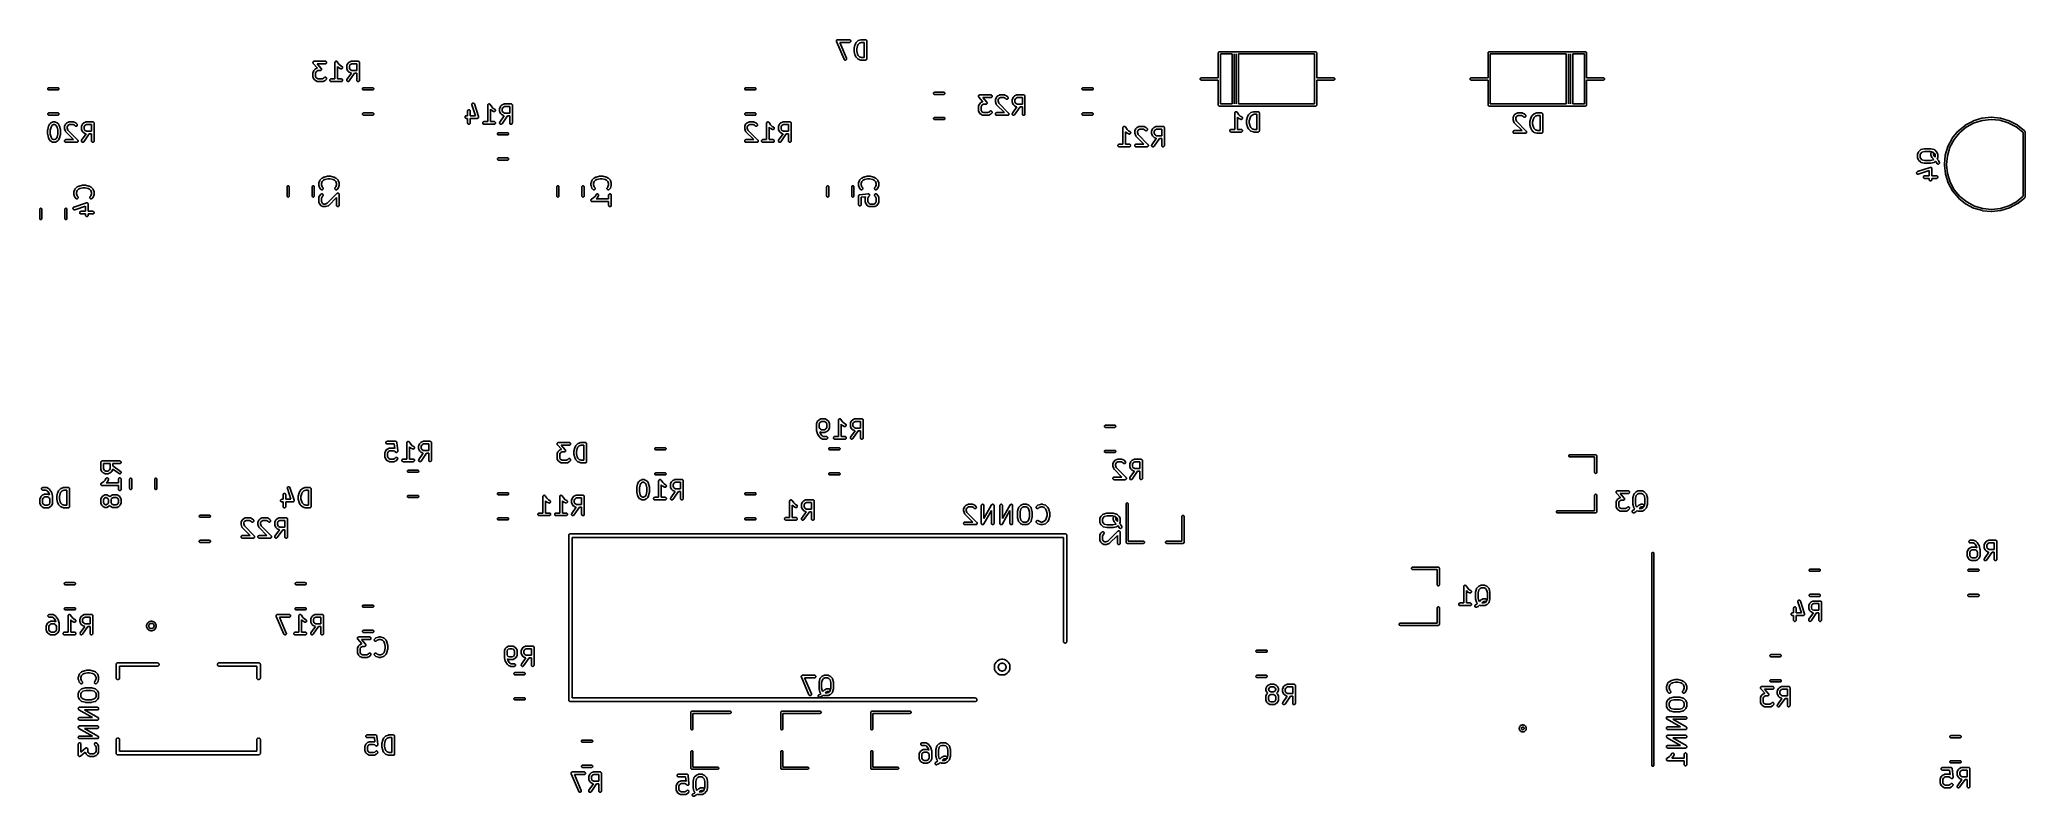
# Model space of a CAD drawing. Extents: x 0.77 to 5.19, y -2.29 to -0.61.
import ezdxf

# ---------------------------------------------------------------- set-up
doc = ezdxf.new("R2010")
doc.units = 0
doc.header["$MEASUREMENT"] = 0
doc.layers.add('BLACK', color=7, linetype='CONTINUOUS')

msp = doc.modelspace()

# ---------------------------------------------------------------- linework, layer by layer
at = {"layer": 'BLACK', "linetype": 'CONTINUOUS'}
for p, q in [((2.54121, -0.615742), (2.54124, -0.615469)), ((2.54121, -0.615753), (2.54121, -0.615742)), ((2.54121, -0.615763), (2.54121, -0.615753)), ((2.54123, -0.616039), (2.54121, -0.615763)), ((2.54126, -0.616316), (2.54123, -0.616039)), ((2.54124, -0.615469), (2.54126, -0.615189)), ((2.54126, -0.615189), (2.54127, -0.615179)), ((2.54126, -0.616326), (2.54126, -0.616316)), ((2.54126, -0.616336), (2.54126, -0.616326)), ((2.54134, -0.616602), (2.54126, -0.616336)), ((2.54127, -0.615169), (2.54135, -0.614904)), ((2.54127, -0.615179), (2.54127, -0.615169)), ((2.54142, -0.616869), (2.54134, -0.616602)), ((2.54135, -0.614904), (2.54143, -0.614638)), ((2.54143, -0.616878), (2.54142, -0.616869)), ((2.54143, -0.614629), (2.54144, -0.614619)), ((2.54143, -0.614638), (2.54143, -0.614629)), ((2.54143, -0.616888), (2.54143, -0.616878)), ((2.54145, -0.616926), (2.54143, -0.616888)), ((2.54144, -0.614619), (2.54157, -0.614372)), ((2.55832, -0.656296), (2.54145, -0.616926)), ((2.54157, -0.614372), (2.5417, -0.614129)), ((2.5417, -0.614129), (2.54171, -0.614121)), ((2.54171, -0.614112), (2.54189, -0.613896)), ((2.54171, -0.614121), (2.54171, -0.614112)), ((2.54189, -0.613896), (2.54206, -0.613682)), ((2.54206, -0.613682), (2.54207, -0.613676)), ((2.54207, -0.613676), (2.54208, -0.613668)), ((2.54208, -0.613668), (2.54229, -0.613493)), ((2.54229, -0.613493), (2.54251, -0.613315)), ((2.54251, -0.613315), (2.54252, -0.61331)), ((2.54252, -0.61331), (2.54253, -0.613304)), ((2.54253, -0.613304), (2.54277, -0.613174)), ((2.54277, -0.613174), (2.54302, -0.613041)), ((2.54302, -0.613041), (2.54303, -0.613038)), ((2.54303, -0.613033), (2.5433, -0.612952)), ((2.54303, -0.613038), (2.54303, -0.613033)), ((2.5433, -0.612952), (2.54357, -0.612871)), ((2.54357, -0.612871), (2.54358, -0.612869)), ((2.54358, -0.612869), (2.54359, -0.612866)), ((2.54359, -0.612866), (2.54386, -0.612839)), ((2.54386, -0.612839), (2.54414, -0.61281)), ((2.54414, -0.61281), (2.54415, -0.612811)), ((2.54415, -0.612811), (2.54416, -0.61281)), ((2.54416, -0.61281), (2.57041, -0.61281)), ((2.57041, -0.61281), (2.57045, -0.612811)), ((2.57045, -0.612811), (2.57102, -0.612875)), ((2.57102, -0.612875), (2.57157, -0.613049)), ((2.57157, -0.613049), (2.57208, -0.613327)), ((2.57249, -0.617858), (2.57204, -0.618222)), ((2.57208, -0.613327), (2.57252, -0.613697)), ((2.57285, -0.617414), (2.57249, -0.617858)), ((2.57252, -0.613697), (2.57288, -0.614146)), ((2.57313, -0.616907), (2.57285, -0.617414)), ((2.57288, -0.614146), (2.57314, -0.614657)), ((2.5733, -0.616357), (2.57313, -0.616907)), ((2.57314, -0.614657), (2.57331, -0.61521)), ((2.57336, -0.615784), (2.5733, -0.616357)), ((2.57331, -0.61521), (2.57336, -0.615784)), ((2.58519, -0.619299), (2.58894, -0.61555)), ((2.58894, -0.61555), (2.58897, -0.615521)), ((2.58897, -0.615521), (2.58904, -0.615467)), ((2.58904, -0.615467), (2.5891, -0.615404)), ((2.5891, -0.615404), (2.58926, -0.615287)), ((2.58926, -0.615287), (2.58942, -0.615161)), ((2.58942, -0.615161), (2.5895, -0.615122)), ((2.5895, -0.615122), (2.58957, -0.615071)), ((2.58957, -0.615071), (2.58975, -0.614989)), ((2.58975, -0.614989), (2.58993, -0.614896)), ((2.58993, -0.614896), (2.59002, -0.614872)), ((2.59002, -0.614872), (2.5901, -0.614837)), ((2.5901, -0.614837), (2.59572, -0.612962)), ((2.59572, -0.612962), (2.59576, -0.612949)), ((2.59576, -0.612949), (2.59592, -0.612914)), ((2.59592, -0.612914), (2.59608, -0.612866)), ((2.59608, -0.612866), (2.5962, -0.612854)), ((2.5962, -0.612854), (2.59632, -0.612829)), ((2.59632, -0.612829), (2.59649, -0.612826)), ((2.59649, -0.612826), (2.59665, -0.61281)), ((2.59665, -0.61281), (2.60603, -0.61281)), ((2.60603, -0.61281), (2.60605, -0.61281)), ((2.60605, -0.61281), (2.60605, -0.61281)), ((2.60605, -0.61281), (2.60605, -0.61281)), ((2.60605, -0.61281), (2.60607, -0.612811)), ((2.60607, -0.612811), (2.60635, -0.612842)), ((2.60635, -0.612842), (2.60662, -0.612871)), ((2.60662, -0.612871), (2.60663, -0.612874)), ((2.60663, -0.612874), (2.60664, -0.612875)), ((2.60664, -0.612875), (2.6069, -0.612958)), ((2.6069, -0.612958), (2.60717, -0.613041)), ((2.60717, -0.613041), (2.60718, -0.613046)), ((2.60718, -0.613046), (2.60719, -0.613049)), ((2.60719, -0.613049), (2.60743, -0.613183)), ((2.60743, -0.613183), (2.60768, -0.613315)), ((2.60768, -0.613315), (2.60769, -0.613322)), ((2.60769, -0.613322), (2.6077, -0.613327)), ((2.6077, -0.613327), (2.60791, -0.613506)), ((2.60791, -0.613506), (2.60812, -0.613682)), ((2.60812, -0.613682), (2.60813, -0.61369)), ((2.60813, -0.61369), (2.60814, -0.613697)), ((2.60814, -0.613697), (2.60831, -0.613912)), ((2.60831, -0.613912), (2.60849, -0.614129)), ((2.60849, -0.614129), (2.60849, -0.614138)), ((2.60849, -0.614138), (2.6085, -0.614146)), ((2.6085, -0.614146), (2.60863, -0.614392)), ((2.60863, -0.614392), (2.60876, -0.614638)), ((2.60876, -0.614638), (2.60876, -0.614648)), ((2.60876, -0.614648), (2.60877, -0.614657)), ((2.60877, -0.614657), (2.60884, -0.61492)), ((2.60884, -0.61492), (2.60892, -0.615189)), ((2.60892, -0.615189), (2.60892, -0.6152)), ((2.60892, -0.6152), (2.60893, -0.61521)), ((2.60893, -0.61521), (2.60895, -0.615486)), ((2.60895, -0.615486), (2.60898, -0.615763)), ((2.60898, -0.615763), (2.60898, -0.655133)), ((1.3776, -0.662335), (1.37765, -0.662244)), ((1.37765, -0.662244), (1.37768, -0.662148)), ((1.37768, -0.662148), (1.37778, -0.661991)), ((1.37778, -0.661991), (1.37787, -0.661828)), ((1.37787, -0.661828), (1.37794, -0.661749)), ((1.37794, -0.661749), (1.37799, -0.661661)), ((1.37799, -0.661661), (1.37812, -0.661527)), ((1.37812, -0.661527), (1.37824, -0.661384)), ((1.37824, -0.661384), (1.37832, -0.661319)), ((1.37832, -0.661319), (1.37839, -0.661244)), ((1.37839, -0.661244), (1.37854, -0.661137)), ((1.37854, -0.661137), (1.37868, -0.66102)), ((1.37868, -0.66102), (1.37878, -0.660971)), ((1.37878, -0.660971), (1.37886, -0.660912)), ((1.37886, -0.660912), (1.37903, -0.660836)), ((1.37903, -0.660836), (1.37919, -0.66075)), ((1.37919, -0.66075), (1.37929, -0.66072)), ((1.37929, -0.66072), (1.37939, -0.660677)), ((1.37939, -0.660677), (1.37957, -0.660636)), ((1.37957, -0.660636), (1.37975, -0.660583)), ((1.37975, -0.660583), (1.37985, -0.660573)), ((1.37985, -0.660573), (1.37995, -0.66055)), ((1.37995, -0.66055), (1.38013, -0.660545)), ((1.38013, -0.660545), (1.38032, -0.660527)), ((1.38032, -0.660527), (1.40469, -0.660527)), ((1.40469, -0.660527), (1.40473, -0.660527)), ((1.40473, -0.660527), (1.4053, -0.660591)), ((1.4053, -0.660591), (1.40585, -0.660766)), ((1.40585, -0.660766), (1.40636, -0.661043)), ((1.40636, -0.661043), (1.4068, -0.661414)), ((1.4068, -0.661414), (1.40716, -0.661863)), ((1.40716, -0.661863), (1.40743, -0.662373)), ((1.42626, -0.662583), (1.42635, -0.662321)), ((1.42635, -0.662316), (1.42649, -0.662056)), ((1.42635, -0.662319), (1.42635, -0.662316)), ((1.42635, -0.662321), (1.42635, -0.662319)), ((1.42649, -0.662056), (1.42662, -0.661815)), ((1.42662, -0.661815), (1.42663, -0.661813)), ((1.42663, -0.661811), (1.42681, -0.661593)), ((1.42663, -0.661813), (1.42663, -0.661811)), ((1.42681, -0.661593), (1.42699, -0.661373)), ((1.42699, -0.661373), (1.427, -0.661372)), ((1.427, -0.66137), (1.42722, -0.661194)), ((1.427, -0.661372), (1.427, -0.66137)), ((1.42722, -0.661194), (1.42744, -0.661011)), ((1.42744, -0.66101), (1.42745, -0.661009)), ((1.42744, -0.661011), (1.42744, -0.66101)), ((1.42745, -0.661009), (1.42769, -0.660879)), ((1.42769, -0.660879), (1.42795, -0.660744)), ((1.42795, -0.660743), (1.42796, -0.660742)), ((1.42795, -0.660744), (1.42795, -0.660743)), ((1.42796, -0.660742), (1.42823, -0.660661)), ((1.42823, -0.660661), (1.4285, -0.66058)), ((1.4285, -0.66058), (1.42851, -0.66058)), ((1.42851, -0.660579), (1.42879, -0.660554)), ((1.42851, -0.66058), (1.42851, -0.660579)), ((1.42879, -0.660554), (1.42908, -0.660527)), ((1.42908, -0.660527), (1.42908, -0.660527)), ((1.42908, -0.660527), (1.42936, -0.660556)), ((1.42908, -0.660527), (1.42908, -0.660527)), ((1.42936, -0.660556), (1.42965, -0.660586)), ((1.42965, -0.660586), (1.42965, -0.660587)), ((1.42965, -0.660587), (1.42966, -0.660587)), ((1.42966, -0.660587), (1.42993, -0.660673)), ((1.42993, -0.660673), (1.4302, -0.660756)), ((1.4302, -0.660756), (1.4302, -0.660757)), ((1.4302, -0.660757), (1.43021, -0.660757)), ((1.43021, -0.660757), (1.43047, -0.6609)), ((1.43047, -0.6609), (1.43071, -0.661029)), ((1.43071, -0.661029), (1.43071, -0.66103)), ((1.43071, -0.66103), (1.43071, -0.661032)), ((1.43071, -0.661032), (1.43093, -0.661212)), ((1.43093, -0.661212), (1.43115, -0.661396)), ((1.43115, -0.661396), (1.43116, -0.661397)), ((1.43116, -0.661397), (1.43116, -0.661399)), ((1.43116, -0.661399), (1.43133, -0.661615)), ((1.43133, -0.661615), (1.43152, -0.661842)), ((1.43152, -0.661842), (1.43511, -0.667223)), ((1.45774, -0.662713), (1.46149, -0.660839)), ((1.46149, -0.660839), (1.46152, -0.66082)), ((1.46152, -0.66082), (1.46161, -0.66079)), ((1.46161, -0.66079), (1.46168, -0.66075)), ((1.46168, -0.66075), (1.46188, -0.660691)), ((1.46188, -0.660691), (1.46207, -0.660622)), ((1.46207, -0.660622), (1.46215, -0.660608)), ((1.46215, -0.660608), (1.46223, -0.660583)), ((1.46223, -0.660583), (1.46244, -0.660563)), ((1.46244, -0.660563), (1.46264, -0.660532)), ((1.46264, -0.660532), (1.46272, -0.660535)), ((1.46272, -0.660535), (1.46281, -0.660527)), ((1.46281, -0.660527), (1.47781, -0.660527)), ((1.47781, -0.660527), (1.47783, -0.660527)), ((1.47783, -0.660527), (1.47783, -0.660527)), ((1.47783, -0.660527), (1.47783, -0.660527)), ((1.47783, -0.660527), (1.47785, -0.660527)), ((1.47785, -0.660527), (1.47813, -0.660558)), ((1.47813, -0.660558), (1.4784, -0.660587)), ((1.4784, -0.660587), (1.47841, -0.66059)), ((1.47841, -0.66059), (1.47842, -0.660591)), ((1.47842, -0.660591), (1.47868, -0.660675)), ((1.47868, -0.660675), (1.47895, -0.660757)), ((1.47895, -0.660757), (1.47896, -0.660762)), ((1.47896, -0.660762), (1.47897, -0.660766)), ((1.47897, -0.660766), (1.47921, -0.6609)), ((1.47921, -0.6609), (1.47946, -0.661032)), ((1.47946, -0.661032), (1.47947, -0.661038)), ((1.47947, -0.661038), (1.47947, -0.661043)), ((1.47947, -0.661043), (1.47969, -0.661222)), ((1.47969, -0.661222), (1.4799, -0.661399)), ((1.4799, -0.661399), (1.47991, -0.661407)), ((1.47991, -0.661407), (1.47992, -0.661414)), ((1.47992, -0.661414), (1.48009, -0.661629)), ((1.48009, -0.661629), (1.48027, -0.661846)), ((1.48027, -0.661846), (1.48027, -0.661855)), ((1.48027, -0.661855), (1.48028, -0.661863)), ((1.48028, -0.661863), (1.48041, -0.662109)), ((1.48041, -0.662109), (1.48054, -0.662354)), ((2.57041, -0.618716), (2.54864, -0.618716)), ((2.54864, -0.618716), (2.56375, -0.65397)), ((2.5586, -0.656801), (2.55832, -0.656296)), ((2.55897, -0.657243), (2.5586, -0.656801)), ((2.55942, -0.657604), (2.55897, -0.657243)), ((2.55993, -0.657871), (2.55942, -0.657604)), ((2.56048, -0.658034), (2.55993, -0.657871)), ((2.56105, -0.658086), (2.56048, -0.658034)), ((2.56163, -0.658026), (2.56105, -0.658086)), ((2.56218, -0.657855), (2.56163, -0.658026)), ((2.56268, -0.657581), (2.56218, -0.657855)), ((2.56313, -0.657214), (2.56268, -0.657581)), ((2.56349, -0.656767), (2.56313, -0.657214)), ((2.56376, -0.656258), (2.56349, -0.656767)), ((2.56375, -0.65397), (2.56376, -0.654008)), ((2.56376, -0.654008), (2.56393, -0.65456)), ((2.56393, -0.655707), (2.56376, -0.656258)), ((2.56393, -0.65456), (2.56399, -0.655133)), ((2.56399, -0.655133), (2.56393, -0.655707)), ((2.57098, -0.61866), (2.57041, -0.618716)), ((2.57153, -0.618493), (2.57098, -0.61866)), ((2.57204, -0.618222), (2.57153, -0.618493)), ((2.58058, -0.63249), (2.58062, -0.632256)), ((2.58058, -0.632542), (2.58058, -0.63249)), ((2.58058, -0.632595), (2.58058, -0.632542)), ((2.58058, -0.632636), (2.58058, -0.632595)), ((2.58058, -0.63826), (2.58058, -0.632636)), ((2.58058, -0.638313), (2.58058, -0.63826)), ((2.58058, -0.638365), (2.58058, -0.638313)), ((2.58061, -0.638599), (2.58058, -0.638365)), ((2.58063, -0.638834), (2.58061, -0.638599)), ((2.58062, -0.632256), (2.58064, -0.632022)), ((2.58065, -0.638884), (2.58063, -0.638834)), ((2.58064, -0.632022), (2.58066, -0.631972)), ((2.58066, -0.638936), (2.58065, -0.638884)), ((2.58066, -0.631972), (2.58067, -0.63192)), ((2.58067, -0.638976), (2.58066, -0.638936)), ((2.58067, -0.63192), (2.58254, -0.624421)), ((2.58254, -0.646475), (2.58067, -0.638976)), ((2.58254, -0.624421), (2.58255, -0.624381)), ((2.58255, -0.646488), (2.58254, -0.646475)), ((2.58255, -0.624381), (2.58256, -0.624368)), ((2.58255, -0.646502), (2.58255, -0.646488)), ((2.58264, -0.646757), (2.58255, -0.646502)), ((2.58256, -0.624354), (2.58266, -0.624098)), ((2.58256, -0.624368), (2.58256, -0.624354)), ((2.58273, -0.647018), (2.58264, -0.646757)), ((2.58266, -0.624098), (2.58275, -0.623841)), ((2.58274, -0.64703), (2.58273, -0.647018)), ((2.58275, -0.647043), (2.58274, -0.64703)), ((2.58275, -0.623841), (2.58276, -0.623829)), ((2.58276, -0.64708), (2.58275, -0.647043)), ((2.58276, -0.623816), (2.58464, -0.620067)), ((2.58276, -0.623829), (2.58276, -0.623816)), ((2.58464, -0.650829), (2.58276, -0.64708)), ((2.58464, -0.620067), (2.58466, -0.62003)), ((2.58473, -0.65097), (2.58464, -0.650829)), ((2.58466, -0.62003), (2.58475, -0.619891)), ((2.5848, -0.651117), (2.58473, -0.65097)), ((2.58475, -0.619891), (2.58483, -0.619745)), ((2.58488, -0.651213), (2.5848, -0.651117)), ((2.58483, -0.619745), (2.5849, -0.61965)), ((2.58495, -0.651317), (2.58488, -0.651213)), ((2.5849, -0.61965), (2.58497, -0.619547)), ((2.58506, -0.651438), (2.58495, -0.651317)), ((2.58497, -0.619547), (2.58509, -0.619428)), ((2.58516, -0.651567), (2.58506, -0.651438)), ((2.58509, -0.619428), (2.58519, -0.619299)), ((2.58519, -0.651597), (2.58516, -0.651567)), ((2.58894, -0.655346), (2.58519, -0.651597)), ((2.58819, -0.626167), (2.58648, -0.632999)), ((2.58648, -0.632999), (2.58648, -0.637897)), ((2.58648, -0.637897), (2.58819, -0.644729)), ((2.58971, -0.623136), (2.58819, -0.626167)), ((2.58819, -0.644729), (2.58971, -0.64776)), ((2.58901, -0.655401), (2.58894, -0.655346)), ((2.58907, -0.655465), (2.58901, -0.655401)), ((2.58923, -0.655584), (2.58907, -0.655465)), ((2.58939, -0.655712), (2.58923, -0.655584)), ((2.58946, -0.655753), (2.58939, -0.655712)), ((2.58953, -0.655804), (2.58946, -0.655753)), ((2.58972, -0.655889), (2.58953, -0.655804)), ((2.59262, -0.620219), (2.58971, -0.623136)), ((2.58971, -0.64776), (2.59262, -0.650678)), ((2.58989, -0.655984), (2.58972, -0.655889)), ((2.58998, -0.65601), (2.58989, -0.655984)), ((2.59006, -0.656046), (2.58998, -0.65601)), ((2.5901, -0.65606), (2.59006, -0.656046)), ((2.59572, -0.657934), (2.5901, -0.65606)), ((2.59713, -0.618716), (2.59262, -0.620219)), ((2.59262, -0.650678), (2.59713, -0.65218)), ((2.59588, -0.657971), (2.59572, -0.657934)), ((2.59604, -0.658021), (2.59588, -0.657971)), ((2.59616, -0.658035), (2.59604, -0.658021)), ((2.59628, -0.658062), (2.59616, -0.658035)), ((2.59645, -0.658067), (2.59628, -0.658062)), ((2.59661, -0.658086), (2.59645, -0.658067)), ((2.59665, -0.658086), (2.59661, -0.658086)), ((2.60603, -0.658086), (2.59665, -0.658086)), ((2.60307, -0.618716), (2.59713, -0.618716)), ((2.59713, -0.65218), (2.60307, -0.65218)), ((2.60307, -0.65218), (2.60307, -0.618716)), ((2.6063, -0.658059), (2.60603, -0.658086)), ((2.60658, -0.658034), (2.6063, -0.658059)), ((2.60659, -0.658031), (2.60658, -0.658034)), ((2.6066, -0.65803), (2.60659, -0.658031)), ((2.60687, -0.657949), (2.6066, -0.65803)), ((2.60713, -0.657871), (2.60687, -0.657949)), ((2.60714, -0.657866), (2.60713, -0.657871)), ((2.60715, -0.657863), (2.60714, -0.657866)), ((2.6074, -0.657732), (2.60715, -0.657863)), ((2.60764, -0.657604), (2.6074, -0.657732)), ((2.60765, -0.657597), (2.60764, -0.657604)), ((2.60766, -0.657592), (2.60765, -0.657597)), ((2.60788, -0.657416), (2.60766, -0.657592)), ((2.60809, -0.657243), (2.60788, -0.657416)), ((2.6081, -0.657235), (2.60809, -0.657243)), ((2.60811, -0.657228), (2.6081, -0.657235)), ((2.60828, -0.657015), (2.60811, -0.657228)), ((2.60846, -0.656801), (2.60828, -0.657015)), ((2.60847, -0.656792), (2.60846, -0.656801)), ((2.60848, -0.656784), (2.60847, -0.656792)), ((2.60861, -0.656541), (2.60848, -0.656784)), ((2.60874, -0.656296), (2.60861, -0.656541)), ((2.60875, -0.656277), (2.60874, -0.656286)), ((2.60874, -0.656286), (2.60874, -0.656296)), ((2.60883, -0.656011), (2.60875, -0.656277)), ((2.60892, -0.655747), (2.60883, -0.656011)), ((2.60895, -0.655452), (2.60892, -0.655727)), ((2.60892, -0.655727), (2.60892, -0.655737)), ((2.60892, -0.655737), (2.60892, -0.655747)), ((2.60898, -0.655174), (2.60895, -0.655452)), ((2.60898, -0.655133), (2.60898, -0.655153)), ((2.60898, -0.655153), (2.60898, -0.655154)), ((2.60898, -0.655154), (2.60898, -0.655154)), ((2.60898, -0.655154), (2.60898, -0.655174)), ((3.39054, -0.642126), (3.39059, -0.641663)), ((3.39055, -0.642242), (3.39054, -0.642126)), ((3.39055, -0.697638), (3.39055, -0.642242)), ((3.39059, -0.641663), (3.39072, -0.641218)), ((3.39072, -0.641218), (3.39094, -0.640807)), ((3.39094, -0.640807), (3.39123, -0.640448)), ((3.39123, -0.640448), (3.39159, -0.640152)), ((3.39159, -0.640152), (3.39201, -0.639933)), ((3.39201, -0.639933), (3.39245, -0.639798)), ((3.39245, -0.639798), (3.3928, -0.639764)), ((3.3928, -0.639764), (3.39291, -0.639752)), ((3.3928, -0.639764), (3.3928, -0.639764)), ((3.39291, -0.639752), (3.39303, -0.639764)), ((3.39303, -0.639764), (3.42351, -0.639764)), ((3.39528, -0.644488), (3.39528, -0.699884)), ((3.42126, -0.644488), (3.39528, -0.644488)), ((3.42126, -0.755512), (3.42126, -0.644488)), ((3.42351, -0.639764), (3.42362, -0.639752)), ((3.42362, -0.639752), (3.42374, -0.639764)), ((3.42374, -0.639764), (3.42823, -0.639764)), ((3.42598, -0.644488), (3.42598, -0.755512)), ((3.42598, -0.755512), (3.42598, -0.644488)), ((3.42598, -0.644488), (3.42598, -0.644488)), ((3.42823, -0.639764), (3.42835, -0.639752)), ((3.42835, -0.639752), (3.42846, -0.639764)), ((3.42846, -0.639764), (3.43295, -0.639764)), ((3.43071, -0.644488), (3.43071, -0.755512)), ((3.43071, -0.755512), (3.43071, -0.644488)), ((3.43071, -0.644488), (3.43071, -0.644488)), ((3.43295, -0.639764), (3.43307, -0.639752)), ((3.43307, -0.639752), (3.43319, -0.639764)), ((3.43319, -0.639764), (3.60697, -0.639764)), ((3.43543, -0.644488), (3.43543, -0.755512)), ((3.60472, -0.644488), (3.43543, -0.644488)), ((3.60472, -0.699884), (3.60472, -0.644488)), ((3.60697, -0.639764), (3.60709, -0.639752)), ((3.60709, -0.639752), (3.6072, -0.639764)), ((3.6072, -0.639764), (3.6072, -0.639764)), ((3.6072, -0.639764), (3.60755, -0.639798)), ((3.60755, -0.639798), (3.60799, -0.639933)), ((3.60799, -0.639933), (3.60841, -0.640152)), ((3.60841, -0.640152), (3.60877, -0.640448)), ((3.60877, -0.640448), (3.60906, -0.640807)), ((3.60906, -0.640807), (3.60928, -0.641218)), ((3.60928, -0.641218), (3.60941, -0.641663)), ((3.60941, -0.641663), (3.60946, -0.642126)), ((3.60946, -0.642126), (3.60945, -0.642242)), ((3.60945, -0.642242), (3.60945, -0.697638)), ((3.99054, -0.642126), (3.99059, -0.641663)), ((3.99055, -0.642242), (3.99054, -0.642126)), ((3.99055, -0.697638), (3.99055, -0.642242)), ((3.99059, -0.641663), (3.99072, -0.641218)), ((3.99072, -0.641218), (3.99094, -0.640807)), ((3.99094, -0.640807), (3.99124, -0.640448)), ((3.99124, -0.640448), (3.99159, -0.640152)), ((3.99159, -0.640152), (3.99201, -0.639933)), ((3.99201, -0.639933), (3.99245, -0.639798)), ((3.99245, -0.639798), (3.9928, -0.639764)), ((3.9928, -0.639764), (3.99291, -0.639752)), ((3.9928, -0.639764), (3.9928, -0.639764)), ((3.99291, -0.639752), (3.99303, -0.639764)), ((3.99303, -0.639764), (4.16681, -0.639764)), ((3.99528, -0.644488), (3.99528, -0.699884)), ((4.16457, -0.644488), (3.99528, -0.644488)), ((4.16457, -0.755512), (4.16457, -0.644488)), ((4.16681, -0.639764), (4.16693, -0.639752)), ((4.16693, -0.639752), (4.16705, -0.639764)), ((4.16705, -0.639764), (4.17154, -0.639764)), ((4.16929, -0.755512), (4.16929, -0.644488)), ((4.16929, -0.644488), (4.16929, -0.755512)), ((4.17154, -0.639764), (4.17165, -0.639752)), ((4.17165, -0.639752), (4.17177, -0.639764)), ((4.17177, -0.639764), (4.17626, -0.639764)), ((4.17402, -0.755512), (4.17402, -0.644488)), ((4.17402, -0.644488), (4.17402, -0.755512)), ((4.17626, -0.639764), (4.17638, -0.639752)), ((4.17638, -0.639752), (4.17649, -0.639764)), ((4.17649, -0.639764), (4.20697, -0.639764)), ((4.17874, -0.644488), (4.17874, -0.755512)), ((4.20472, -0.644488), (4.17874, -0.644488)), ((4.20472, -0.699884), (4.20472, -0.644488)), ((4.20697, -0.639764), (4.20709, -0.639752)), ((4.20709, -0.639752), (4.2072, -0.639764)), ((4.2072, -0.639764), (4.2072, -0.639764)), ((4.2072, -0.639764), (4.20755, -0.639798)), ((4.20755, -0.639798), (4.20799, -0.639933)), ((4.20799, -0.639933), (4.20841, -0.640152)), ((4.20841, -0.640152), (4.20876, -0.640448)), ((4.20876, -0.640448), (4.20906, -0.640807)), ((4.20906, -0.640807), (4.20928, -0.641218)), ((4.20928, -0.641218), (4.20941, -0.641663)), ((4.20941, -0.641663), (4.20946, -0.642126)), ((4.20946, -0.642126), (4.20945, -0.642242)), ((4.20945, -0.642242), (4.20945, -0.697638)), ((1.37737, -0.663252), (1.37741, -0.66307)), ((1.37738, -0.663356), (1.37737, -0.663252)), ((1.37737, -0.663459), (1.37738, -0.663356)), ((1.37738, -0.663643), (1.37737, -0.663459)), ((1.37737, -0.685762), (1.37741, -0.685563)), ((1.37738, -0.685849), (1.37737, -0.685762)), ((1.37737, -0.685936), (1.37738, -0.685849)), ((1.37737, -0.685977), (1.37737, -0.685936)), ((1.37737, -0.695351), (1.37737, -0.685977)), ((1.37737, -0.695437), (1.37737, -0.695351)), ((1.37737, -0.695524), (1.37737, -0.695437)), ((1.3774, -0.695723), (1.37737, -0.695524)), ((1.37739, -0.663828), (1.37738, -0.663643)), ((1.37741, -0.66393), (1.37739, -0.663828)), ((1.37742, -0.695924), (1.3774, -0.695723)), ((1.37741, -0.66307), (1.37743, -0.662886)), ((1.37742, -0.664033), (1.37741, -0.66393)), ((1.37741, -0.685563), (1.37743, -0.685363)), ((1.37747, -0.664211), (1.37742, -0.664033)), ((1.37745, -0.696008), (1.37742, -0.695924)), ((1.37743, -0.662886), (1.37746, -0.662787)), ((1.37743, -0.685363), (1.37746, -0.68528)), ((1.37746, -0.696093), (1.37745, -0.696008)), ((1.37746, -0.662787), (1.37747, -0.662685)), ((1.37746, -0.68528), (1.37747, -0.685194)), ((1.37753, -0.696282), (1.37746, -0.696093)), ((1.37747, -0.662685), (1.37754, -0.662512)), ((1.37751, -0.664391), (1.37747, -0.664211)), ((1.37747, -0.685194), (1.37754, -0.685006)), ((1.37755, -0.664486), (1.37751, -0.664391)), ((1.37759, -0.696476), (1.37753, -0.696282)), ((1.37754, -0.662512), (1.3776, -0.662335)), ((1.37754, -0.685006), (1.3776, -0.684814)), ((1.37758, -0.664586), (1.37755, -0.664486)), ((1.37767, -0.66475), (1.37758, -0.664586)), ((1.37763, -0.696552), (1.37759, -0.696476)), ((1.3776, -0.684814), (1.37765, -0.684737)), ((1.37766, -0.696634), (1.37763, -0.696552)), ((1.37765, -0.684737), (1.37768, -0.684656)), ((1.37768, -0.696671), (1.37766, -0.696634)), ((1.37774, -0.664919), (1.37767, -0.66475)), ((1.37768, -0.684656), (1.37955, -0.680907)), ((1.37955, -0.700421), (1.37768, -0.696671)), ((1.3778, -0.665005), (1.37774, -0.664919)), ((1.37785, -0.665096), (1.3778, -0.665005)), ((1.37796, -0.66524), (1.37785, -0.665096)), ((1.37807, -0.665393), (1.37796, -0.66524)), ((1.3781, -0.665424), (1.37807, -0.665393)), ((1.38703, -0.675636), (1.3781, -0.665424)), ((1.37955, -0.680907), (1.37957, -0.68087)), ((1.37964, -0.700561), (1.37955, -0.700421)), ((1.37957, -0.68087), (1.37966, -0.680731)), ((1.37972, -0.700708), (1.37964, -0.700561)), ((1.37966, -0.680731), (1.37974, -0.680585)), ((1.37979, -0.700804), (1.37972, -0.700708)), ((1.37974, -0.680585), (1.37982, -0.68049)), ((1.37986, -0.700908), (1.37979, -0.700804)), ((1.37982, -0.68049), (1.37988, -0.680386)), ((1.37997, -0.701029), (1.37986, -0.700908)), ((1.37988, -0.680386), (1.38, -0.680267)), ((1.38008, -0.701159), (1.37997, -0.701029)), ((1.38, -0.680267), (1.38011, -0.680139)), ((1.38011, -0.701188), (1.38008, -0.701159)), ((1.38011, -0.680139), (1.38198, -0.678265)), ((1.38198, -0.703063), (1.38011, -0.701188)), ((1.38198, -0.678265), (1.38201, -0.678236)), ((1.38211, -0.703168), (1.38198, -0.703063)), ((1.38201, -0.678236), (1.38214, -0.678132)), ((1.38223, -0.703284), (1.38211, -0.703168)), ((1.38214, -0.678132), (1.38226, -0.678018)), ((1.38233, -0.703351), (1.38223, -0.703284)), ((1.38226, -0.678018), (1.38236, -0.677953)), ((1.38243, -0.703429), (1.38233, -0.703351)), ((1.38236, -0.677953), (1.38246, -0.677876)), ((1.38257, -0.703507), (1.38243, -0.703429)), ((1.38246, -0.677876), (1.38261, -0.6778)), ((1.38271, -0.703597), (1.38257, -0.703507)), ((1.38261, -0.6778), (1.38275, -0.677711)), ((1.38275, -0.703616), (1.38271, -0.703597)), ((1.38275, -0.677711), (1.3865, -0.675837)), ((1.3865, -0.705491), (1.38275, -0.703616)), ((1.38462, -0.683976), (1.38327, -0.686674)), ((1.38327, -0.686674), (1.38327, -0.694654)), ((1.38327, -0.694654), (1.38462, -0.697351)), ((1.38582, -0.682779), (1.38462, -0.683976)), ((1.38462, -0.697351), (1.38582, -0.698548)), ((1.38851, -0.68143), (1.38582, -0.682779)), ((1.38582, -0.698548), (1.38851, -0.699897)), ((1.3865, -0.675837), (1.38653, -0.675818)), ((1.38658, -0.705522), (1.3865, -0.705491)), ((1.38653, -0.675818), (1.38662, -0.675788)), ((1.38665, -0.705564), (1.38658, -0.705522)), ((1.38662, -0.675788), (1.38669, -0.675748)), ((1.38685, -0.705624), (1.38665, -0.705564)), ((1.38669, -0.675748), (1.38689, -0.675689)), ((1.40469, -0.666432), (1.38683, -0.666432)), ((1.38683, -0.666432), (1.39566, -0.676533)), ((1.38704, -0.705697), (1.38685, -0.705624)), ((1.38689, -0.675689), (1.38703, -0.675636)), ((1.38712, -0.705712), (1.38704, -0.705697)), ((1.3872, -0.705738), (1.38712, -0.705712)), ((1.3874, -0.70576), (1.3872, -0.705738)), ((1.3876, -0.705795), (1.3874, -0.70576)), ((1.38769, -0.705792), (1.3876, -0.705795)), ((1.38778, -0.705802), (1.38769, -0.705792)), ((1.38782, -0.705802), (1.38778, -0.705802)), ((1.39907, -0.705802), (1.38782, -0.705802)), ((1.39344, -0.68143), (1.38851, -0.68143)), ((1.38851, -0.699897), (1.39837, -0.699897)), ((1.39363, -0.681412), (1.39344, -0.68143)), ((1.39381, -0.681407), (1.39363, -0.681412)), ((1.39391, -0.681384), (1.39381, -0.681407)), ((1.39402, -0.681374), (1.39391, -0.681384)), ((1.39419, -0.681321), (1.39402, -0.681374)), ((1.39437, -0.68128), (1.39419, -0.681321)), ((1.39447, -0.681238), (1.39437, -0.68128)), ((1.39457, -0.681208), (1.39447, -0.681238)), ((1.39473, -0.681121), (1.39457, -0.681208)), ((1.3949, -0.681045), (1.39473, -0.681121)), ((1.39498, -0.680986), (1.3949, -0.681045)), ((1.39508, -0.680937), (1.39498, -0.680986)), ((1.39522, -0.68082), (1.39508, -0.680937)), ((1.39537, -0.680713), (1.39522, -0.68082)), ((1.39544, -0.680638), (1.39537, -0.680713)), ((1.39552, -0.680573), (1.39544, -0.680638)), ((1.39564, -0.68043), (1.39552, -0.680573)), ((1.39577, -0.680296), (1.39564, -0.68043)), ((1.39566, -0.676533), (1.39569, -0.676564)), ((1.39569, -0.676564), (1.3958, -0.676717)), ((1.39582, -0.680208), (1.39577, -0.680296)), ((1.3958, -0.676717), (1.39591, -0.676861)), ((1.39589, -0.680129), (1.39582, -0.680208)), ((1.39598, -0.679966), (1.39589, -0.680129)), ((1.39591, -0.676861), (1.39596, -0.676953)), ((1.39596, -0.676953), (1.39602, -0.677038)), ((1.39608, -0.67981), (1.39598, -0.679966)), ((1.39602, -0.677038), (1.39609, -0.677207)), ((1.39611, -0.679713), (1.39608, -0.67981)), ((1.39609, -0.677207), (1.39618, -0.677372)), ((1.39616, -0.679622), (1.39611, -0.679713)), ((1.39622, -0.679445), (1.39616, -0.679622)), ((1.39618, -0.677372), (1.39621, -0.677471)), ((1.39621, -0.677471), (1.39625, -0.677566)), ((1.39629, -0.679272), (1.39622, -0.679445)), ((1.39625, -0.677566), (1.39629, -0.677747)), ((1.39629, -0.677747), (1.39634, -0.677924)), ((1.3963, -0.67917), (1.39629, -0.679272)), ((1.39633, -0.679071), (1.3963, -0.67917)), ((1.39635, -0.678887), (1.39633, -0.679071)), ((1.39634, -0.677924), (1.39635, -0.678027)), ((1.39635, -0.678027), (1.39637, -0.678129)), ((1.39639, -0.678705), (1.39635, -0.678887)), ((1.39637, -0.678129), (1.39638, -0.678314)), ((1.39638, -0.678314), (1.39639, -0.678498)), ((1.39639, -0.678498), (1.39638, -0.678601)), ((1.39638, -0.678601), (1.39639, -0.678705)), ((1.39837, -0.699897), (1.40107, -0.698548)), ((1.39915, -0.705794), (1.39907, -0.705802)), ((1.39924, -0.705797), (1.39915, -0.705794)), ((1.39944, -0.705766), (1.39924, -0.705797)), ((1.39964, -0.705746), (1.39944, -0.705766)), ((1.39972, -0.705721), (1.39964, -0.705746)), ((1.39981, -0.705707), (1.39972, -0.705721)), ((1.4, -0.705638), (1.39981, -0.705707)), ((1.40019, -0.70558), (1.4, -0.705638)), ((1.40027, -0.705539), (1.40019, -0.70558)), ((1.40035, -0.705509), (1.40027, -0.705539)), ((1.40039, -0.705491), (1.40035, -0.705509)), ((1.40414, -0.703616), (1.40039, -0.705491)), ((1.40107, -0.698548), (1.4026, -0.697012)), ((1.4026, -0.697012), (1.40263, -0.696983)), ((1.40263, -0.696983), (1.40308, -0.696624)), ((1.40308, -0.696624), (1.40359, -0.696359)), ((1.40359, -0.696359), (1.40415, -0.696198)), ((1.40428, -0.703528), (1.40414, -0.703616)), ((1.40415, -0.696198), (1.40472, -0.696148)), ((1.40442, -0.703451), (1.40428, -0.703528)), ((1.40452, -0.703375), (1.40442, -0.703451)), ((1.40462, -0.703309), (1.40452, -0.703375)), ((1.40474, -0.703195), (1.40462, -0.703309)), ((1.40526, -0.666376), (1.40469, -0.666432)), ((1.40472, -0.696148), (1.40529, -0.69621)), ((1.40487, -0.703092), (1.40474, -0.703195)), ((1.4049, -0.703063), (1.40487, -0.703092)), ((1.40678, -0.701188), (1.4049, -0.703063)), ((1.40582, -0.666209), (1.40526, -0.666376)), ((1.40529, -0.69621), (1.40584, -0.696382)), ((1.40632, -0.665939), (1.40582, -0.666209)), ((1.40584, -0.696382), (1.40635, -0.696658)), ((1.40677, -0.665575), (1.40632, -0.665939)), ((1.40635, -0.696658), (1.40679, -0.697027)), ((1.40714, -0.665131), (1.40677, -0.665575)), ((1.40714, -0.700743), (1.40678, -0.701188)), ((1.40679, -0.697027), (1.40716, -0.697475)), ((1.40741, -0.664624), (1.40714, -0.665131)), ((1.40742, -0.700235), (1.40714, -0.700743)), ((1.40716, -0.697475), (1.40742, -0.697984)), ((1.40758, -0.664073), (1.40741, -0.664624)), ((1.40742, -0.697984), (1.40759, -0.698537)), ((1.40759, -0.699684), (1.40742, -0.700235)), ((1.40743, -0.662373), (1.40759, -0.662926)), ((1.40764, -0.6635), (1.40758, -0.664073)), ((1.40759, -0.662926), (1.40764, -0.6635)), ((1.40759, -0.698537), (1.40764, -0.69911)), ((1.40764, -0.69911), (1.40759, -0.699684)), ((1.41486, -0.702829), (1.41492, -0.702256)), ((1.41491, -0.703403), (1.41486, -0.702829)), ((1.41508, -0.703956), (1.41491, -0.703403)), ((1.41492, -0.702256), (1.41509, -0.701705)), ((1.41534, -0.704466), (1.41508, -0.703956)), ((1.41509, -0.701705), (1.41537, -0.701198)), ((1.4157, -0.704916), (1.41534, -0.704466)), ((1.41537, -0.701198), (1.41573, -0.700754)), ((1.41615, -0.705286), (1.4157, -0.704916)), ((1.41573, -0.700754), (1.41618, -0.70039)), ((1.41665, -0.705564), (1.41615, -0.705286)), ((1.41618, -0.70039), (1.41669, -0.70012)), ((1.4172, -0.705738), (1.41665, -0.705564)), ((1.41669, -0.70012), (1.41724, -0.699953)), ((1.41777, -0.705802), (1.4172, -0.705738)), ((1.41724, -0.699953), (1.41781, -0.699897)), ((1.41781, -0.705802), (1.41777, -0.705802)), ((1.41781, -0.699897), (1.42611, -0.699897)), ((1.44031, -0.705802), (1.41781, -0.705802)), ((1.42611, -0.663438), (1.42614, -0.663156)), ((1.42611, -0.663442), (1.42611, -0.663438)), ((1.42611, -0.663443), (1.42611, -0.663442)), ((1.42611, -0.66348), (1.42611, -0.663443)), ((1.42611, -0.663443), (1.42611, -0.663443)), ((1.42611, -0.699897), (1.42611, -0.66348)), ((1.42614, -0.663156), (1.42617, -0.66287)), ((1.42617, -0.662866), (1.42626, -0.662583)), ((1.42617, -0.662868), (1.42617, -0.662866)), ((1.42617, -0.66287), (1.42617, -0.662868)), ((1.43447, -0.674941), (1.43202, -0.672483)), ((1.43202, -0.672483), (1.43202, -0.699897)), ((1.43202, -0.699897), (1.44031, -0.699897)), ((1.4346, -0.675047), (1.43447, -0.674941)), ((1.43472, -0.675162), (1.4346, -0.675047)), ((1.43482, -0.675229), (1.43472, -0.675162)), ((1.43492, -0.675307), (1.43482, -0.675229)), ((1.43507, -0.675385), (1.43492, -0.675307)), ((1.4352, -0.675476), (1.43507, -0.675385)), ((1.43511, -0.667223), (1.43831, -0.670427)), ((1.43524, -0.675494), (1.4352, -0.675476)), ((1.43899, -0.677369), (1.43524, -0.675494)), ((1.43831, -0.670427), (1.44163, -0.672087)), ((1.43953, -0.677575), (1.43899, -0.677369)), ((1.4401, -0.677673), (1.43953, -0.677575)), ((1.44067, -0.677659), (1.4401, -0.677673)), ((1.44031, -0.699897), (1.44035, -0.699897)), ((1.44088, -0.705746), (1.44031, -0.705802)), ((1.44035, -0.699897), (1.44093, -0.699961)), ((1.44124, -0.677533), (1.44067, -0.677659)), ((1.44144, -0.70558), (1.44088, -0.705746)), ((1.44093, -0.699961), (1.44147, -0.700136)), ((1.44176, -0.6773), (1.44124, -0.677533)), ((1.44195, -0.705309), (1.44144, -0.70558)), ((1.44147, -0.700136), (1.44198, -0.700413)), ((1.44163, -0.672087), (1.44167, -0.672106)), ((1.44167, -0.672106), (1.44215, -0.672419)), ((1.44223, -0.676969), (1.44176, -0.6773)), ((1.44239, -0.704945), (1.44195, -0.705309)), ((1.44198, -0.700413), (1.44242, -0.700784)), ((1.44215, -0.672419), (1.44257, -0.672821)), ((1.44263, -0.676553), (1.44223, -0.676969)), ((1.44276, -0.704501), (1.44239, -0.704945)), ((1.44242, -0.700784), (1.44278, -0.701233)), ((1.44257, -0.672821), (1.44289, -0.673295)), ((1.44294, -0.676067), (1.44263, -0.676553)), ((1.44303, -0.703994), (1.44276, -0.704501)), ((1.44278, -0.701233), (1.44305, -0.701744)), ((1.44289, -0.673295), (1.44312, -0.673824)), ((1.44315, -0.67553), (1.44294, -0.676067)), ((1.4432, -0.703443), (1.44303, -0.703994)), ((1.44305, -0.701744), (1.44321, -0.702296)), ((1.44312, -0.673824), (1.44324, -0.674387)), ((1.44325, -0.674963), (1.44315, -0.67553)), ((1.44326, -0.70287), (1.4432, -0.703443)), ((1.44321, -0.702296), (1.44326, -0.70287)), ((1.44324, -0.674387), (1.44325, -0.674963)), ((1.45236, -0.670764), (1.4524, -0.670565)), ((1.45237, -0.670851), (1.45236, -0.670764)), ((1.45236, -0.670937), (1.45237, -0.670851)), ((1.45236, -0.670979), (1.45236, -0.670937)), ((1.45236, -0.676603), (1.45236, -0.670979)), ((1.45237, -0.676689), (1.45236, -0.676603)), ((1.45236, -0.676776), (1.45237, -0.676689)), ((1.45239, -0.676975), (1.45236, -0.676776)), ((1.45236, -0.702778), (1.45243, -0.702206)), ((1.4524, -0.703353), (1.45236, -0.702778)), ((1.45241, -0.677176), (1.45239, -0.676975)), ((1.4524, -0.670565), (1.45242, -0.670365)), ((1.45255, -0.703908), (1.4524, -0.703353)), ((1.45244, -0.67726), (1.45241, -0.677176)), ((1.45242, -0.670365), (1.45245, -0.670282)), ((1.45243, -0.702206), (1.45261, -0.701658)), ((1.45245, -0.677345), (1.45244, -0.67726)), ((1.45245, -0.670282), (1.45246, -0.670196)), ((1.45252, -0.677535), (1.45245, -0.677345)), ((1.45246, -0.670196), (1.45253, -0.670008)), ((1.45258, -0.677728), (1.45252, -0.677535)), ((1.45253, -0.670008), (1.4526, -0.669815)), ((1.45281, -0.704423), (1.45255, -0.703908)), ((1.45262, -0.677805), (1.45258, -0.677728)), ((1.4526, -0.669815), (1.45264, -0.669739)), ((1.45261, -0.701658), (1.45289, -0.701156)), ((1.45265, -0.677886), (1.45262, -0.677805)), ((1.45264, -0.669739), (1.45267, -0.669658)), ((1.45267, -0.677923), (1.45265, -0.677886)), ((1.45267, -0.669658), (1.45454, -0.665909)), ((1.45454, -0.681673), (1.45267, -0.677923)), ((1.45316, -0.704879), (1.45281, -0.704423)), ((1.45289, -0.701156), (1.46276, -0.687054)), ((1.4536, -0.705257), (1.45316, -0.704879)), ((1.4541, -0.705543), (1.4536, -0.705257)), ((1.45465, -0.705727), (1.4541, -0.705543)), ((1.45454, -0.665909), (1.45456, -0.665872)), ((1.45463, -0.681813), (1.45454, -0.681673)), ((1.45456, -0.665872), (1.45465, -0.665733)), ((1.45471, -0.681961), (1.45463, -0.681813)), ((1.45465, -0.665733), (1.45473, -0.665586)), ((1.45522, -0.705801), (1.45465, -0.705727)), ((1.45478, -0.682057), (1.45471, -0.681961)), ((1.45473, -0.665586), (1.45481, -0.665492)), ((1.45485, -0.682161), (1.45478, -0.682057)), ((1.45481, -0.665492), (1.45488, -0.665388)), ((1.45496, -0.682281), (1.45485, -0.682161)), ((1.45488, -0.665388), (1.45499, -0.665269)), ((1.45507, -0.682411), (1.45496, -0.682281)), ((1.45499, -0.665269), (1.4551, -0.665141)), ((1.4551, -0.68244), (1.45507, -0.682411)), ((1.4551, -0.665141), (1.45697, -0.663266)), ((1.45697, -0.684315), (1.4551, -0.68244)), ((1.45579, -0.705763), (1.45522, -0.705801)), ((1.45635, -0.705613), (1.45579, -0.705763)), ((1.45687, -0.705359), (1.45635, -0.705613)), ((1.45732, -0.705009), (1.45687, -0.705359)), ((1.45697, -0.663266), (1.457, -0.663237)), ((1.4571, -0.68442), (1.45697, -0.684315)), ((1.457, -0.663237), (1.45713, -0.663134)), ((1.45722, -0.684536), (1.4571, -0.68442)), ((1.45713, -0.663134), (1.45725, -0.66302)), ((1.45732, -0.684603), (1.45722, -0.684536)), ((1.45725, -0.66302), (1.45735, -0.662955)), ((1.45742, -0.684681), (1.45732, -0.684603)), ((1.4577, -0.704576), (1.45732, -0.705009)), ((1.45735, -0.662955), (1.45745, -0.662878)), ((1.45756, -0.684759), (1.45742, -0.684681)), ((1.45745, -0.662878), (1.4576, -0.662802)), ((1.4577, -0.68485), (1.45756, -0.684759)), ((1.4576, -0.662802), (1.45774, -0.662713)), ((1.45774, -0.684868), (1.4577, -0.68485)), ((1.45773, -0.704543), (1.4577, -0.704576)), ((1.46997, -0.687055), (1.45773, -0.704543)), ((1.46149, -0.686743), (1.45774, -0.684868)), ((1.45961, -0.668978), (1.45826, -0.671676)), ((1.45826, -0.671676), (1.45826, -0.675906)), ((1.45826, -0.675906), (1.45961, -0.678603)), ((1.46081, -0.667781), (1.45961, -0.668978)), ((1.45961, -0.678603), (1.46081, -0.6798)), ((1.46351, -0.666432), (1.46081, -0.667781)), ((1.46081, -0.6798), (1.46351, -0.681149)), ((1.46157, -0.686774), (1.46149, -0.686743)), ((1.46165, -0.686816), (1.46157, -0.686774)), ((1.46184, -0.686877), (1.46165, -0.686816)), ((1.46203, -0.686949), (1.46184, -0.686877)), ((1.46211, -0.686964), (1.46203, -0.686949)), ((1.46219, -0.68699), (1.46211, -0.686964)), ((1.46239, -0.687013), (1.46219, -0.68699)), ((1.46259, -0.687047), (1.46239, -0.687013)), ((1.46268, -0.687045), (1.46259, -0.687047)), ((1.46276, -0.687054), (1.46268, -0.687045)), ((1.47485, -0.666432), (1.46351, -0.666432)), ((1.46351, -0.681149), (1.47485, -0.681149)), ((1.47485, -0.687055), (1.46997, -0.687055)), ((1.47485, -0.681149), (1.47485, -0.666432)), ((1.47485, -0.70285), (1.47485, -0.687055)), ((1.47491, -0.703423), (1.47485, -0.70285)), ((1.47508, -0.703975), (1.47491, -0.703423)), ((1.47535, -0.704484), (1.47508, -0.703975)), ((1.47571, -0.70493), (1.47535, -0.704484)), ((1.47616, -0.705298), (1.47571, -0.70493)), ((1.47666, -0.705572), (1.47616, -0.705298)), ((1.47721, -0.705742), (1.47666, -0.705572)), ((1.47779, -0.705802), (1.47721, -0.705742)), ((1.47836, -0.70575), (1.47779, -0.705802)), ((1.47891, -0.705587), (1.47836, -0.70575)), ((1.47942, -0.70532), (1.47891, -0.705587)), ((1.47987, -0.704959), (1.47942, -0.70532)), ((1.48024, -0.704518), (1.47987, -0.704959)), ((1.48052, -0.704013), (1.48024, -0.704518)), ((1.48069, -0.703464), (1.48052, -0.704013)), ((1.48054, -0.662354), (1.48054, -0.662364)), ((1.48054, -0.662364), (1.48054, -0.662373)), ((1.48054, -0.662373), (1.48062, -0.66264)), ((1.48062, -0.66264), (1.4807, -0.662906)), ((1.48076, -0.702891), (1.48069, -0.703464)), ((1.4807, -0.662906), (1.4807, -0.662916)), ((1.4807, -0.662916), (1.48071, -0.662926)), ((1.48071, -0.662926), (1.48073, -0.663203)), ((1.48073, -0.663203), (1.48076, -0.66348)), ((1.48076, -0.66348), (1.48076, -0.70285)), ((1.48076, -0.70285), (1.48076, -0.702891)), ((3.35038, -0.7), (3.35043, -0.699537)), ((3.35043, -0.700463), (3.35038, -0.7)), ((3.35043, -0.699537), (3.35056, -0.699092)), ((3.35056, -0.700908), (3.35043, -0.700463)), ((3.35056, -0.699092), (3.35078, -0.698681)), ((3.35078, -0.701319), (3.35056, -0.700908)), ((3.35078, -0.698681), (3.35108, -0.698322)), ((3.35108, -0.701678), (3.35078, -0.701319)), ((3.35108, -0.698322), (3.35144, -0.698026)), ((3.35144, -0.701974), (3.35108, -0.701678)), ((3.35144, -0.698026), (3.35185, -0.697807)), ((3.35185, -0.702193), (3.35144, -0.701974)), ((3.35185, -0.697807), (3.35229, -0.697672)), ((3.35229, -0.702328), (3.35185, -0.702193)), ((3.35229, -0.697672), (3.35264, -0.697638)), ((3.35264, -0.702362), (3.35229, -0.702328)), ((3.35264, -0.697638), (3.39055, -0.697638)), ((3.39055, -0.702362), (3.35264, -0.702362)), ((3.39055, -0.757758), (3.39055, -0.702362)), ((3.39528, -0.699884), (3.39529, -0.7)), ((3.39529, -0.7), (3.39528, -0.700116)), ((3.39528, -0.700116), (3.39528, -0.755512)), ((3.60471, -0.7), (3.60472, -0.699884)), ((3.60472, -0.700116), (3.60471, -0.7)), ((3.60472, -0.755512), (3.60472, -0.700116)), ((3.60945, -0.697638), (3.64736, -0.697638)), ((3.64736, -0.702362), (3.60945, -0.702362)), ((3.60945, -0.702362), (3.60945, -0.757758)), ((3.64736, -0.697638), (3.64771, -0.697672)), ((3.64771, -0.702328), (3.64736, -0.702362)), ((3.64771, -0.697672), (3.64815, -0.697807)), ((3.64815, -0.702193), (3.64771, -0.702328)), ((3.64815, -0.697807), (3.64856, -0.698026)), ((3.64856, -0.701974), (3.64815, -0.702193)), ((3.64856, -0.698026), (3.64892, -0.698322)), ((3.64892, -0.701678), (3.64856, -0.701974)), ((3.64892, -0.698322), (3.64922, -0.698681)), ((3.64922, -0.701319), (3.64892, -0.701678)), ((3.64922, -0.698681), (3.64944, -0.699092)), ((3.64944, -0.700908), (3.64922, -0.701319)), ((3.64944, -0.699092), (3.64957, -0.699537)), ((3.64957, -0.700463), (3.64944, -0.700908)), ((3.64957, -0.699537), (3.64962, -0.7)), ((3.64962, -0.7), (3.64957, -0.700463)), ((3.95038, -0.7), (3.95043, -0.699537)), ((3.95043, -0.700463), (3.95038, -0.7)), ((3.95043, -0.699537), (3.95056, -0.699092)), ((3.95056, -0.700908), (3.95043, -0.700463)), ((3.95056, -0.699092), (3.95078, -0.698681)), ((3.95078, -0.701319), (3.95056, -0.700908)), ((3.95078, -0.698681), (3.95108, -0.698322)), ((3.95108, -0.701678), (3.95078, -0.701319)), ((3.95108, -0.698322), (3.95144, -0.698026)), ((3.95144, -0.701974), (3.95108, -0.701678)), ((3.95144, -0.698026), (3.95185, -0.697807)), ((3.95185, -0.702193), (3.95144, -0.701974)), ((3.95185, -0.697807), (3.95229, -0.697672)), ((3.95229, -0.702328), (3.95185, -0.702193)), ((3.95229, -0.697672), (3.95264, -0.697638)), ((3.95264, -0.702362), (3.95229, -0.702328)), ((3.95264, -0.697638), (3.99055, -0.697638)), ((3.99055, -0.702362), (3.95264, -0.702362)), ((3.99055, -0.757758), (3.99055, -0.702362)), ((3.99528, -0.699884), (3.99529, -0.7)), ((3.99529, -0.7), (3.99528, -0.700116)), ((3.99528, -0.700116), (3.99528, -0.755512)), ((4.20471, -0.7), (4.20472, -0.699884)), ((4.20472, -0.700116), (4.20471, -0.7)), ((4.20472, -0.755512), (4.20472, -0.700116)), ((4.20945, -0.697638), (4.24736, -0.697638)), ((4.24736, -0.702362), (4.20945, -0.702362)), ((4.20945, -0.702362), (4.20945, -0.757758)), ((4.24736, -0.697638), (4.24771, -0.697672)), ((4.24771, -0.702328), (4.24736, -0.702362)), ((4.24771, -0.697672), (4.24815, -0.697807)), ((4.24815, -0.702193), (4.24771, -0.702328)), ((4.24815, -0.697807), (4.24856, -0.698026)), ((4.24856, -0.701974), (4.24815, -0.702193)), ((4.24856, -0.698026), (4.24892, -0.698322)), ((4.24892, -0.701678), (4.24856, -0.701974)), ((4.24892, -0.698322), (4.24922, -0.698681)), ((4.24922, -0.701319), (4.24892, -0.701678)), ((4.24922, -0.698681), (4.24944, -0.699092)), ((4.24944, -0.700908), (4.24922, -0.701319)), ((4.24944, -0.699092), (4.24957, -0.699537)), ((4.24957, -0.700463), (4.24944, -0.700908)), ((4.24957, -0.699537), (4.24962, -0.7)), ((4.24962, -0.7), (4.24957, -0.700463)), ((0.787446, -0.722047), (0.787492, -0.721584)), ((0.787492, -0.72251), (0.787446, -0.722047)), ((0.787492, -0.721584), (0.787627, -0.721139)), ((0.787627, -0.722956), (0.787492, -0.72251)), ((0.787627, -0.721139), (0.787846, -0.720729)), ((0.787846, -0.723366), (0.787627, -0.722956)), ((0.787846, -0.720729), (0.788141, -0.720369)), ((0.788141, -0.723726), (0.787846, -0.723366)), ((0.788141, -0.720369), (0.788501, -0.720074)), ((0.788501, -0.724021), (0.788141, -0.723726)), ((0.788501, -0.720074), (0.788911, -0.719854)), ((0.788911, -0.72424), (0.788501, -0.724021)), ((0.788911, -0.719854), (0.789357, -0.719719)), ((0.789357, -0.724375), (0.788911, -0.72424)), ((0.789357, -0.719719), (0.789704, -0.719685)), ((0.789704, -0.724409), (0.789357, -0.724375)), ((0.789704, -0.719685), (0.810296, -0.719685)), ((0.810296, -0.724409), (0.789704, -0.724409)), ((0.810296, -0.719685), (0.810643, -0.719719)), ((0.810643, -0.724375), (0.810296, -0.724409)), ((0.810643, -0.719719), (0.811089, -0.719854)), ((0.811089, -0.72424), (0.810643, -0.724375)), ((0.811089, -0.719854), (0.811499, -0.720074)), ((0.811499, -0.724021), (0.811089, -0.72424)), ((0.811499, -0.720074), (0.811859, -0.720369)), ((0.811859, -0.723726), (0.811499, -0.724021)), ((0.811859, -0.720369), (0.812154, -0.720729)), ((0.812154, -0.723366), (0.811859, -0.723726)), ((0.812154, -0.720729), (0.812373, -0.721139)), ((0.812373, -0.722956), (0.812154, -0.723366)), ((0.812373, -0.721139), (0.812508, -0.721584)), ((0.812508, -0.72251), (0.812373, -0.722956)), ((0.812508, -0.721584), (0.812554, -0.722047)), ((0.812554, -0.722047), (0.812508, -0.72251)), ((1.48745, -0.722047), (1.48749, -0.721584)), ((1.48749, -0.72251), (1.48745, -0.722047)), ((1.48749, -0.721584), (1.48763, -0.721139)), ((1.48763, -0.722956), (1.48749, -0.72251)), ((1.48763, -0.721139), (1.48785, -0.720729)), ((1.48785, -0.723366), (1.48763, -0.722956)), ((1.48785, -0.720729), (1.48814, -0.720369)), ((1.48814, -0.723726), (1.48785, -0.723366)), ((1.48814, -0.720369), (1.4885, -0.720074)), ((1.4885, -0.724021), (1.48814, -0.723726)), ((1.4885, -0.720074), (1.48891, -0.719854)), ((1.48891, -0.72424), (1.4885, -0.724021)), ((1.48891, -0.719854), (1.48936, -0.719719)), ((1.48936, -0.724375), (1.48891, -0.72424)), ((1.48936, -0.719719), (1.4897, -0.719685)), ((1.4897, -0.724409), (1.48936, -0.724375)), ((1.4897, -0.719685), (1.5103, -0.719685)), ((1.5103, -0.724409), (1.4897, -0.724409)), ((1.5103, -0.719685), (1.51064, -0.719719)), ((1.51064, -0.724375), (1.5103, -0.724409)), ((1.51064, -0.719719), (1.51109, -0.719854)), ((1.51109, -0.72424), (1.51064, -0.724375)), ((1.51109, -0.719854), (1.5115, -0.720074)), ((1.5115, -0.724021), (1.51109, -0.72424)), ((1.5115, -0.720074), (1.51186, -0.720369)), ((1.51186, -0.723726), (1.5115, -0.724021)), ((1.51186, -0.720369), (1.51215, -0.720729)), ((1.51215, -0.723366), (1.51186, -0.723726)), ((1.51215, -0.720729), (1.51237, -0.721139)), ((1.51237, -0.722956), (1.51215, -0.723366)), ((1.51237, -0.721139), (1.51251, -0.721584)), ((1.51251, -0.72251), (1.51237, -0.722956)), ((1.51251, -0.721584), (1.51255, -0.722047)), ((1.51255, -0.722047), (1.51251, -0.72251)), ((2.33745, -0.722047), (2.33749, -0.721584)), ((2.33749, -0.72251), (2.33745, -0.722047)), ((2.33749, -0.721584), (2.33763, -0.721139)), ((2.33763, -0.722956), (2.33749, -0.72251)), ((2.33763, -0.721139), (2.33785, -0.720729)), ((2.33785, -0.723366), (2.33763, -0.722956)), ((2.33785, -0.720729), (2.33814, -0.720369)), ((2.33814, -0.723726), (2.33785, -0.723366)), ((2.33814, -0.720369), (2.3385, -0.720074)), ((2.3385, -0.724021), (2.33814, -0.723726)), ((2.3385, -0.720074), (2.33891, -0.719854)), ((2.33891, -0.72424), (2.3385, -0.724021)), ((2.33891, -0.719854), (2.33936, -0.719719)), ((2.33936, -0.724375), (2.33891, -0.72424)), ((2.33936, -0.719719), (2.3397, -0.719685)), ((2.3397, -0.724409), (2.33936, -0.724375)), ((2.3397, -0.719685), (2.3603, -0.719685)), ((2.3603, -0.724409), (2.3397, -0.724409)), ((2.3603, -0.719685), (2.36064, -0.719719)), ((2.36064, -0.724375), (2.3603, -0.724409)), ((2.36064, -0.719719), (2.36109, -0.719854)), ((2.36109, -0.72424), (2.36064, -0.724375)), ((2.36109, -0.719854), (2.3615, -0.720074)), ((2.3615, -0.724021), (2.36109, -0.72424)), ((2.3615, -0.720074), (2.36186, -0.720369)), ((2.36186, -0.723726), (2.3615, -0.724021)), ((2.36186, -0.720369), (2.36215, -0.720729)), ((2.36215, -0.723366), (2.36186, -0.723726)), ((2.36215, -0.720729), (2.36237, -0.721139)), ((2.36237, -0.722956), (2.36215, -0.723366)), ((2.36237, -0.721139), (2.36251, -0.721584)), ((2.36251, -0.72251), (2.36237, -0.722956)), ((2.36251, -0.721584), (2.36255, -0.722047)), ((2.36255, -0.722047), (2.36251, -0.72251)), ((2.75745, -0.732047), (2.75749, -0.731584)), ((2.75749, -0.73251), (2.75745, -0.732047)), ((2.75749, -0.731584), (2.75763, -0.731139)), ((2.75763, -0.732956), (2.75749, -0.73251)), ((2.75763, -0.731139), (2.75785, -0.730729)), ((2.75785, -0.733366), (2.75763, -0.732956)), ((2.75785, -0.730729), (2.75814, -0.730369)), ((2.75814, -0.733726), (2.75785, -0.733366)), ((2.75814, -0.730369), (2.7585, -0.730074)), ((2.7585, -0.734021), (2.75814, -0.733726)), ((2.7585, -0.730074), (2.75891, -0.729854)), ((2.75891, -0.73424), (2.7585, -0.734021)), ((2.75891, -0.729854), (2.75936, -0.729719)), ((2.75936, -0.734375), (2.75891, -0.73424)), ((2.75936, -0.729719), (2.7597, -0.729685)), ((2.7597, -0.734409), (2.75936, -0.734375)), ((2.7597, -0.729685), (2.7803, -0.729685)), ((2.7803, -0.734409), (2.7597, -0.734409)), ((2.7803, -0.729685), (2.78064, -0.729719)), ((2.78064, -0.734375), (2.7803, -0.734409)), ((2.78064, -0.729719), (2.78109, -0.729854)), ((2.78109, -0.73424), (2.78064, -0.734375)), ((2.78109, -0.729854), (2.7815, -0.730074)), ((2.7815, -0.734021), (2.78109, -0.73424)), ((2.7815, -0.730074), (2.78186, -0.730369)), ((2.78186, -0.733726), (2.7815, -0.734021)), ((2.78186, -0.730369), (2.78215, -0.730729)), ((2.78215, -0.733366), (2.78186, -0.733726)), ((2.78215, -0.730729), (2.78237, -0.731139)), ((2.78237, -0.732956), (2.78215, -0.733366)), ((2.78237, -0.731139), (2.78251, -0.731584)), ((2.78251, -0.73251), (2.78237, -0.732956)), ((2.78251, -0.731584), (2.78255, -0.732047)), ((2.78255, -0.732047), (2.78251, -0.73251)), ((2.85737, -0.738213), (2.85741, -0.738031)), ((2.85738, -0.738316), (2.85737, -0.738213)), ((2.85737, -0.73842), (2.85738, -0.738316)), ((2.85738, -0.738604), (2.85737, -0.73842)), ((2.85739, -0.738789), (2.85738, -0.738604)), ((2.85741, -0.73889), (2.85739, -0.738789)), ((2.85741, -0.738031), (2.85743, -0.737846)), ((2.85742, -0.738993), (2.85741, -0.73889)), ((2.85747, -0.739171), (2.85742, -0.738993)), ((2.85743, -0.737846), (2.85746, -0.737747)), ((2.85746, -0.737747), (2.85747, -0.737645)), ((2.85747, -0.737645), (2.85754, -0.737473)), ((2.85751, -0.739352), (2.85747, -0.739171)), ((2.85755, -0.739447), (2.85751, -0.739352)), ((2.85754, -0.737473), (2.8576, -0.737296)), ((2.85758, -0.739546), (2.85755, -0.739447)), ((2.85767, -0.73971), (2.85758, -0.739546)), ((2.8576, -0.737296), (2.85765, -0.737205)), ((2.85765, -0.737205), (2.85768, -0.737108)), ((2.85774, -0.73988), (2.85767, -0.73971)), ((2.85768, -0.737108), (2.85778, -0.736952)), ((2.8578, -0.739965), (2.85774, -0.73988)), ((2.85778, -0.736952), (2.85787, -0.736789)), ((2.85785, -0.740057), (2.8578, -0.739965)), ((2.85796, -0.740201), (2.85785, -0.740057)), ((2.85787, -0.736789), (2.85794, -0.736709)), ((2.85794, -0.736709), (2.85799, -0.736622)), ((2.85807, -0.740353), (2.85796, -0.740201)), ((2.85799, -0.736622), (2.85812, -0.736488)), ((2.8581, -0.740385), (2.85807, -0.740353)), ((2.86703, -0.750596), (2.8581, -0.740385)), ((2.85812, -0.736488), (2.85824, -0.736345)), ((2.85824, -0.736345), (2.85832, -0.736279)), ((2.85832, -0.736279), (2.85839, -0.736204)), ((2.85839, -0.736204), (2.85854, -0.736098)), ((2.85854, -0.736098), (2.85868, -0.735981)), ((2.85868, -0.735981), (2.85878, -0.735932)), ((2.85878, -0.735932), (2.85886, -0.735872)), ((2.85886, -0.735872), (2.85903, -0.735797)), ((2.85903, -0.735797), (2.85919, -0.73571)), ((2.85919, -0.73571), (2.85929, -0.73568)), ((2.85929, -0.73568), (2.85939, -0.735638)), ((2.85939, -0.735638), (2.85957, -0.735597)), ((2.85957, -0.735597), (2.85975, -0.735544)), ((2.85975, -0.735544), (2.85985, -0.735534)), ((2.85985, -0.735534), (2.85995, -0.735511)), ((2.85995, -0.735511), (2.86013, -0.735505)), ((2.86013, -0.735505), (2.86032, -0.735487)), ((2.86032, -0.735487), (2.88469, -0.735487)), ((2.88469, -0.741393), (2.86683, -0.741393)), ((2.86683, -0.741393), (2.87566, -0.751494)), ((2.86689, -0.75065), (2.86703, -0.750596)), ((2.88469, -0.735487), (2.88473, -0.735488)), ((2.88526, -0.741337), (2.88469, -0.741393)), ((2.88473, -0.735488), (2.8853, -0.735552)), ((2.88582, -0.74117), (2.88526, -0.741337)), ((2.8853, -0.735552), (2.88585, -0.735726)), ((2.88632, -0.7409), (2.88582, -0.74117)), ((2.88585, -0.735726), (2.88636, -0.736004)), ((2.88677, -0.740535), (2.88632, -0.7409)), ((2.88636, -0.736004), (2.8868, -0.736374)), ((2.88714, -0.740091), (2.88677, -0.740535)), ((2.8868, -0.736374), (2.88716, -0.736823)), ((2.88741, -0.739584), (2.88714, -0.740091)), ((2.88716, -0.736823), (2.88743, -0.737334)), ((2.88758, -0.739034), (2.88741, -0.739584)), ((2.88743, -0.737334), (2.88759, -0.737887)), ((2.88764, -0.738461), (2.88758, -0.739034)), ((2.88759, -0.737887), (2.88764, -0.738461)), ((2.89486, -0.745898), (2.89487, -0.745812)), ((2.89486, -0.745939), (2.89486, -0.745898)), ((2.89486, -0.749689), (2.89486, -0.745939)), ((2.89488, -0.749854), (2.89486, -0.749689)), ((2.89487, -0.745725), (2.8949, -0.745526)), ((2.89487, -0.745812), (2.89487, -0.745725)), ((2.89488, -0.75002), (2.89488, -0.749854)), ((2.89491, -0.75014), (2.89488, -0.75002)), ((2.8949, -0.745526), (2.89493, -0.745325)), ((2.89492, -0.750262), (2.89491, -0.75014)), ((2.89497, -0.750421), (2.89492, -0.750262)), ((2.89493, -0.745325), (2.89495, -0.745243)), ((2.89495, -0.745243), (2.89497, -0.745157)), ((2.89497, -0.745157), (2.89504, -0.744968)), ((2.895, -0.750583), (2.89497, -0.750421)), ((2.89501, -0.750623), (2.895, -0.750583)), ((2.89689, -0.756247), (2.89501, -0.750623)), ((2.89504, -0.744968), (2.8951, -0.744776)), ((2.8951, -0.744776), (2.89514, -0.7447)), ((2.89514, -0.7447), (2.89517, -0.744619)), ((2.89517, -0.744619), (2.89705, -0.740869)), ((2.89705, -0.740869), (2.89707, -0.740832)), ((2.89707, -0.740832), (2.89716, -0.740693)), ((2.89716, -0.740693), (2.89724, -0.740547)), ((2.89724, -0.740547), (2.89731, -0.740452)), ((2.89731, -0.740452), (2.89738, -0.740349)), ((2.89738, -0.740349), (2.8975, -0.74023)), ((2.8975, -0.74023), (2.8976, -0.740102)), ((2.8976, -0.740102), (2.89948, -0.738227)), ((2.89948, -0.738227), (2.8995, -0.738198)), ((2.8995, -0.738198), (2.89963, -0.738095)), ((2.89963, -0.738095), (2.89976, -0.737981)), ((2.89976, -0.737981), (2.89986, -0.737915)), ((2.89986, -0.737915), (2.89996, -0.737839)), ((2.89996, -0.737839), (2.9001, -0.737762)), ((2.9001, -0.737762), (2.90024, -0.737674)), ((2.90024, -0.737674), (2.90399, -0.735799)), ((2.90212, -0.743939), (2.90077, -0.746636)), ((2.90077, -0.746636), (2.90077, -0.74921)), ((2.90077, -0.74921), (2.90227, -0.753718)), ((2.90331, -0.742742), (2.90212, -0.743939)), ((2.90601, -0.741393), (2.90331, -0.742742)), ((2.90399, -0.735799), (2.90403, -0.735781)), ((2.90403, -0.735781), (2.90411, -0.735751)), ((2.90411, -0.735751), (2.90419, -0.73571)), ((2.90419, -0.73571), (2.90438, -0.735652)), ((2.90438, -0.735652), (2.90457, -0.735582)), ((2.90457, -0.735582), (2.90466, -0.735569)), ((2.90466, -0.735569), (2.90474, -0.735544)), ((2.90474, -0.735544), (2.90494, -0.735524)), ((2.90494, -0.735524), (2.90514, -0.735492)), ((2.90514, -0.735492), (2.90523, -0.735496)), ((2.90523, -0.735496), (2.90531, -0.735487)), ((2.90531, -0.735487), (2.91469, -0.735487)), ((2.91399, -0.741393), (2.90601, -0.741393)), ((2.91669, -0.742742), (2.91399, -0.741393)), ((2.91469, -0.735487), (2.91473, -0.735488)), ((2.91473, -0.735488), (2.91481, -0.735497)), ((2.91481, -0.735497), (2.9149, -0.735495)), ((2.9149, -0.735495), (2.9151, -0.735529)), ((2.9151, -0.735529), (2.9153, -0.735552)), ((2.9153, -0.735552), (2.91538, -0.735578)), ((2.91538, -0.735578), (2.91547, -0.735593)), ((2.91547, -0.735593), (2.91566, -0.735665)), ((2.91566, -0.735665), (2.91585, -0.735726)), ((2.91585, -0.735726), (2.91593, -0.735768)), ((2.91593, -0.735768), (2.91601, -0.735799)), ((2.91601, -0.735799), (2.91976, -0.737674)), ((2.91822, -0.744278), (2.91669, -0.742742)), ((2.91867, -0.744643), (2.91822, -0.744278)), ((2.91918, -0.744916), (2.91867, -0.744643)), ((2.91973, -0.745084), (2.91918, -0.744916)), ((2.9203, -0.745142), (2.91973, -0.745084)), ((2.91976, -0.737674), (2.91979, -0.737693)), ((2.91979, -0.737693), (2.91993, -0.737783)), ((2.91993, -0.737783), (2.92008, -0.737861)), ((2.92008, -0.737861), (2.92017, -0.737939)), ((2.92017, -0.737939), (2.92028, -0.738006)), ((2.92028, -0.738006), (2.9204, -0.738122)), ((2.92087, -0.745088), (2.9203, -0.745142)), ((2.9204, -0.738122), (2.92052, -0.738227)), ((2.92052, -0.738227), (2.9224, -0.740102)), ((2.92143, -0.744924), (2.92087, -0.745088)), ((2.92194, -0.744655), (2.92143, -0.744924)), ((2.92238, -0.744292), (2.92194, -0.744655)), ((2.92275, -0.743849), (2.92238, -0.744292)), ((2.9224, -0.740102), (2.92243, -0.740131)), ((2.92243, -0.740131), (2.92279, -0.740582)), ((2.92303, -0.743343), (2.92275, -0.743849)), ((2.92279, -0.740582), (2.92305, -0.741093)), ((2.9232, -0.742794), (2.92303, -0.743343)), ((2.92305, -0.741093), (2.92321, -0.741647)), ((2.92326, -0.742221), (2.9232, -0.742794)), ((2.92321, -0.741647), (2.92326, -0.742221)), ((2.93236, -0.745725), (2.9324, -0.745526)), ((2.93237, -0.745812), (2.93236, -0.745725)), ((2.93236, -0.745898), (2.93237, -0.745812)), ((2.93236, -0.745939), (2.93236, -0.745898)), ((2.93236, -0.751564), (2.93236, -0.745939)), ((2.9324, -0.745526), (2.93242, -0.745325)), ((2.93242, -0.745325), (2.93245, -0.745243)), ((2.93245, -0.745243), (2.93246, -0.745157)), ((2.93246, -0.745157), (2.93253, -0.744968)), ((2.93253, -0.744968), (2.9326, -0.744776)), ((2.9326, -0.744776), (2.93264, -0.7447)), ((2.93264, -0.7447), (2.93267, -0.744619)), ((2.93267, -0.744619), (2.93454, -0.740869)), ((2.93454, -0.740869), (2.93456, -0.740832)), ((2.93456, -0.740832), (2.93465, -0.740693)), ((2.93465, -0.740693), (2.93473, -0.740547)), ((2.93473, -0.740547), (2.93481, -0.740452)), ((2.93481, -0.740452), (2.93488, -0.740349)), ((2.93488, -0.740349), (2.93499, -0.74023)), ((2.93499, -0.74023), (2.9351, -0.740102)), ((2.9351, -0.740102), (2.93697, -0.738227)), ((2.93697, -0.738227), (2.937, -0.738198)), ((2.937, -0.738198), (2.93713, -0.738095)), ((2.93713, -0.738095), (2.93725, -0.737981)), ((2.93725, -0.737981), (2.93735, -0.737915)), ((2.93735, -0.737915), (2.93745, -0.737839)), ((2.93745, -0.737839), (2.9376, -0.737762)), ((2.9376, -0.737762), (2.93774, -0.737674)), ((2.93774, -0.737674), (2.94149, -0.735799)), ((2.93961, -0.743939), (2.93826, -0.746636)), ((2.93826, -0.746636), (2.93826, -0.750866)), ((2.94081, -0.742742), (2.93961, -0.743939)), ((2.94351, -0.741393), (2.94081, -0.742742)), ((2.94149, -0.735799), (2.94152, -0.735781)), ((2.94152, -0.735781), (2.94161, -0.735751)), ((2.94161, -0.735751), (2.94168, -0.73571)), ((2.94168, -0.73571), (2.94188, -0.735652)), ((2.94188, -0.735652), (2.94207, -0.735582)), ((2.94207, -0.735582), (2.94215, -0.735569)), ((2.94215, -0.735569), (2.94223, -0.735544)), ((2.94223, -0.735544), (2.94244, -0.735524)), ((2.94244, -0.735524), (2.94264, -0.735492)), ((2.94264, -0.735492), (2.94272, -0.735496)), ((2.94272, -0.735496), (2.94281, -0.735487)), ((2.94281, -0.735487), (2.95781, -0.735487)), ((2.95485, -0.741393), (2.94351, -0.741393)), ((2.95485, -0.75611), (2.95485, -0.741393)), ((2.95781, -0.735487), (2.95783, -0.735488)), ((2.95783, -0.735488), (2.95783, -0.735487)), ((2.95783, -0.735487), (2.95783, -0.735488)), ((2.95783, -0.735488), (2.95785, -0.735488)), ((2.95785, -0.735488), (2.95813, -0.735519)), ((2.95813, -0.735519), (2.9584, -0.735548)), ((2.9584, -0.735548), (2.95841, -0.735551)), ((2.95841, -0.735551), (2.95842, -0.735552)), ((2.95842, -0.735552), (2.95868, -0.735636)), ((2.95868, -0.735636), (2.95895, -0.735718)), ((2.95895, -0.735718), (2.95896, -0.735723)), ((2.95896, -0.735723), (2.95897, -0.735726)), ((2.95897, -0.735726), (2.95921, -0.735861)), ((2.95921, -0.735861), (2.95946, -0.735992)), ((2.95946, -0.735992), (2.95947, -0.735999)), ((2.95947, -0.735999), (2.95947, -0.736004)), ((2.95947, -0.736004), (2.95969, -0.736183)), ((2.95969, -0.736183), (2.9599, -0.73636)), ((2.9599, -0.73636), (2.95991, -0.736368)), ((2.95991, -0.736368), (2.95992, -0.736374)), ((2.95992, -0.736374), (2.96009, -0.736589)), ((2.96009, -0.736589), (2.96027, -0.736806)), ((2.96027, -0.736806), (2.96027, -0.736815)), ((2.96027, -0.736815), (2.96028, -0.736823)), ((2.96028, -0.736823), (2.96041, -0.737069)), ((2.96041, -0.737069), (2.96054, -0.737315)), ((2.96054, -0.737315), (2.96054, -0.737325)), ((2.96054, -0.737325), (2.96054, -0.737334)), ((2.96054, -0.737334), (2.96062, -0.737601)), ((2.96062, -0.737601), (2.9607, -0.737867)), ((2.9607, -0.737867), (2.9607, -0.737877)), ((2.9607, -0.737877), (2.96071, -0.737887)), ((2.96071, -0.737887), (2.96073, -0.738163)), ((2.96073, -0.738163), (2.96076, -0.73844)), ((2.96076, -0.73844), (2.96076, -0.77781)), ((3.08745, -0.722047), (3.08749, -0.721584)), ((3.08749, -0.72251), (3.08745, -0.722047)), ((3.08749, -0.721584), (3.08763, -0.721139)), ((3.08763, -0.722956), (3.08749, -0.72251)), ((3.08763, -0.721139), (3.08785, -0.720729)), ((3.08785, -0.723366), (3.08763, -0.722956)), ((3.08785, -0.720729), (3.08814, -0.720369)), ((3.08814, -0.723726), (3.08785, -0.723366)), ((3.08814, -0.720369), (3.0885, -0.720074)), ((3.0885, -0.724021), (3.08814, -0.723726)), ((3.0885, -0.720074), (3.08891, -0.719854)), ((3.08891, -0.72424), (3.0885, -0.724021)), ((3.08891, -0.719854), (3.08936, -0.719719)), ((3.08936, -0.724375), (3.08891, -0.72424)), ((3.08936, -0.719719), (3.0897, -0.719685)), ((3.0897, -0.724409), (3.08936, -0.724375)), ((3.0897, -0.719685), (3.1103, -0.719685)), ((3.1103, -0.724409), (3.0897, -0.724409)), ((3.1103, -0.719685), (3.11064, -0.719719)), ((3.11064, -0.724375), (3.1103, -0.724409)), ((3.11064, -0.719719), (3.11109, -0.719854)), ((3.11109, -0.72424), (3.11064, -0.724375)), ((3.11109, -0.719854), (3.1115, -0.720074)), ((3.1115, -0.724021), (3.11109, -0.72424)), ((3.1115, -0.720074), (3.11186, -0.720369)), ((3.11186, -0.723726), (3.1115, -0.724021)), ((3.11186, -0.720369), (3.11215, -0.720729)), ((3.11215, -0.723366), (3.11186, -0.723726)), ((3.11215, -0.720729), (3.11237, -0.721139)), ((3.11237, -0.722956), (3.11215, -0.723366)), ((3.11237, -0.721139), (3.11251, -0.721584)), ((3.11251, -0.72251), (3.11237, -0.722956)), ((3.11251, -0.721584), (3.11255, -0.722047)), ((3.11255, -0.722047), (3.11251, -0.72251)), ((0.787446, -0.777953), (0.787492, -0.77749)), ((0.787492, -0.778416), (0.787446, -0.777953)), ((0.787492, -0.77749), (0.787627, -0.777044)), ((0.787627, -0.778861), (0.787492, -0.778416)), ((0.787627, -0.777044), (0.787846, -0.776634)), ((0.787846, -0.779271), (0.787627, -0.778861)), ((0.787846, -0.776634), (0.788141, -0.776274)), ((0.788141, -0.779631), (0.787846, -0.779271)), ((0.788141, -0.776274), (0.788501, -0.775979)), ((0.788501, -0.779926), (0.788141, -0.779631)), ((0.788501, -0.775979), (0.788911, -0.77576)), ((0.788911, -0.780146), (0.788501, -0.779926)), ((0.788911, -0.77576), (0.789357, -0.775625)), ((0.789357, -0.780281), (0.788911, -0.780146)), ((0.789357, -0.775625), (0.789704, -0.775591)), ((0.789704, -0.780315), (0.789357, -0.780281)), ((0.789704, -0.775591), (0.810296, -0.775591)), ((0.810296, -0.780315), (0.789704, -0.780315)), ((0.810296, -0.775591), (0.810643, -0.775625)), ((0.810643, -0.780281), (0.810296, -0.780315)), ((0.810643, -0.775625), (0.811089, -0.77576)), ((0.811089, -0.780146), (0.810643, -0.780281)), ((0.811089, -0.77576), (0.811499, -0.775979)), ((0.811499, -0.779926), (0.811089, -0.780146)), ((0.811499, -0.775979), (0.811859, -0.776274)), ((0.811859, -0.779631), (0.811499, -0.779926)), ((0.811859, -0.776274), (0.812154, -0.776634)), ((0.812154, -0.779271), (0.811859, -0.779631)), ((0.812154, -0.776634), (0.812373, -0.777044)), ((0.812373, -0.778861), (0.812154, -0.779271)), ((0.812373, -0.777044), (0.812508, -0.77749)), ((0.812508, -0.778416), (0.812373, -0.778861)), ((0.812508, -0.77749), (0.812554, -0.777953)), ((0.812554, -0.777953), (0.812508, -0.778416)), ((1.48745, -0.777953), (1.48749, -0.77749)), ((1.48749, -0.778416), (1.48745, -0.777953)), ((1.48749, -0.77749), (1.48763, -0.777044)), ((1.48763, -0.778861), (1.48749, -0.778416)), ((1.48763, -0.777044), (1.48785, -0.776634)), ((1.48785, -0.779271), (1.48763, -0.778861)), ((1.48785, -0.776634), (1.48814, -0.776274)), ((1.48814, -0.779631), (1.48785, -0.779271)), ((1.48814, -0.776274), (1.4885, -0.775979)), ((1.4885, -0.779926), (1.48814, -0.779631)), ((1.4885, -0.775979), (1.48891, -0.77576)), ((1.48891, -0.780146), (1.4885, -0.779926)), ((1.48891, -0.77576), (1.48936, -0.775625)), ((1.48936, -0.780281), (1.48891, -0.780146)), ((1.48936, -0.775625), (1.4897, -0.775591)), ((1.4897, -0.780315), (1.48936, -0.780281)), ((1.4897, -0.775591), (1.5103, -0.775591)), ((1.5103, -0.780315), (1.4897, -0.780315)), ((1.5103, -0.775591), (1.51064, -0.775625)), ((1.51064, -0.780281), (1.5103, -0.780315)), ((1.51064, -0.775625), (1.51109, -0.77576)), ((1.51109, -0.780146), (1.51064, -0.780281)), ((1.51109, -0.77576), (1.5115, -0.775979)), ((1.5115, -0.779926), (1.51109, -0.780146)), ((1.5115, -0.775979), (1.51186, -0.776274)), ((1.51186, -0.779631), (1.5115, -0.779926)), ((1.51186, -0.776274), (1.51215, -0.776634)), ((1.51215, -0.779271), (1.51186, -0.779631)), ((1.51215, -0.776634), (1.51237, -0.777044)), ((1.51237, -0.778861), (1.51215, -0.779271)), ((1.51237, -0.777044), (1.51251, -0.77749)), ((1.51251, -0.778416), (1.51237, -0.778861)), ((1.51251, -0.77749), (1.51255, -0.777953)), ((1.51255, -0.777953), (1.51251, -0.778416)), ((1.71549, -0.784666), (1.71555, -0.784093)), ((1.71554, -0.78524), (1.71549, -0.784666)), ((1.71571, -0.785793), (1.71554, -0.78524)), ((1.71555, -0.784093), (1.71572, -0.783543)), ((1.71597, -0.786304), (1.71571, -0.785793)), ((1.71572, -0.783543), (1.716, -0.783036)), ((1.71633, -0.786753), (1.71597, -0.786304)), ((1.716, -0.783036), (1.71636, -0.782592)), ((1.71678, -0.787123), (1.71633, -0.786753)), ((1.71636, -0.782592), (1.71681, -0.782227)), ((1.71728, -0.787401), (1.71678, -0.787123)), ((1.71681, -0.782227), (1.71732, -0.781957)), ((1.71783, -0.787575), (1.71728, -0.787401)), ((1.71732, -0.781957), (1.71787, -0.78179)), ((1.7184, -0.787639), (1.71783, -0.787575)), ((1.71787, -0.78179), (1.71844, -0.781734)), ((1.71844, -0.78764), (1.7184, -0.787639)), ((1.71844, -0.781734), (1.72112, -0.781734)), ((1.72112, -0.78764), (1.71844, -0.78764)), ((1.72112, -0.771522), (1.72118, -0.77095)), ((1.72112, -0.771564), (1.72112, -0.771522)), ((1.72112, -0.781734), (1.72112, -0.771564)), ((1.72112, -0.79781), (1.72112, -0.78764)), ((1.72118, -0.77095), (1.72135, -0.7704)), ((1.72135, -0.7704), (1.72163, -0.769895)), ((1.72163, -0.769895), (1.722, -0.769454)), ((1.722, -0.769454), (1.72245, -0.769093)), ((1.72245, -0.769093), (1.72296, -0.768826)), ((1.72296, -0.768826), (1.72351, -0.768663)), ((1.72351, -0.768663), (1.72409, -0.768611)), ((1.72409, -0.768611), (1.72466, -0.768671)), ((1.72466, -0.768671), (1.72521, -0.768841)), ((1.72521, -0.768841), (1.72572, -0.769116)), ((1.72572, -0.769116), (1.72616, -0.769483)), ((1.72616, -0.769483), (1.72653, -0.76993)), ((1.72653, -0.76993), (1.7268, -0.770438)), ((1.7268, -0.770438), (1.72696, -0.77099)), ((1.72696, -0.77099), (1.72702, -0.771564)), ((1.72702, -0.771564), (1.72702, -0.781734)), ((1.72702, -0.781734), (1.73872, -0.781734)), ((1.74282, -0.78764), (1.72702, -0.78764)), ((1.72702, -0.78764), (1.72702, -0.79781)), ((1.7305, -0.75632), (1.7306, -0.755753)), ((1.73051, -0.756896), (1.7305, -0.75632)), ((1.73063, -0.75746), (1.73051, -0.756896)), ((1.7306, -0.755753), (1.73081, -0.755217)), ((1.73064, -0.757499), (1.73063, -0.75746)), ((1.73872, -0.781734), (1.73064, -0.757499)), ((1.73081, -0.755217), (1.73113, -0.754733)), ((1.73113, -0.754733), (1.73153, -0.754318)), ((1.73153, -0.754318), (1.732, -0.753989)), ((1.732, -0.753989), (1.73253, -0.753758)), ((1.73253, -0.753758), (1.73309, -0.753634)), ((1.73309, -0.753634), (1.73367, -0.753621)), ((1.73367, -0.753621), (1.73423, -0.753721)), ((1.73423, -0.753721), (1.73477, -0.753929)), ((1.73477, -0.753929), (1.73526, -0.754237)), ((1.73526, -0.754237), (1.73568, -0.754635)), ((1.73568, -0.754635), (1.73601, -0.755105)), ((1.73601, -0.755105), (1.73624, -0.755632)), ((1.73624, -0.755632), (1.74562, -0.783753)), ((1.74299, -0.787622), (1.74282, -0.78764)), ((1.74317, -0.787619), (1.74299, -0.787622)), ((1.74328, -0.787594), (1.74317, -0.787619)), ((1.74339, -0.787583), (1.74328, -0.787594)), ((1.74356, -0.787532), (1.74339, -0.787583)), ((1.74373, -0.787495), (1.74356, -0.787532)), ((1.74383, -0.787449), (1.74373, -0.787495)), ((1.74394, -0.787417), (1.74383, -0.787449)), ((1.7441, -0.787334), (1.74394, -0.787417)), ((1.74426, -0.787264), (1.7441, -0.787334)), ((1.74435, -0.787199), (1.74426, -0.787264)), ((1.74445, -0.787146), (1.74435, -0.787199)), ((1.74459, -0.787035), (1.74445, -0.787146)), ((1.74473, -0.786934), (1.74459, -0.787035)), ((1.74481, -0.786853), (1.74473, -0.786934)), ((1.7449, -0.786782), (1.74481, -0.786853)), ((1.74501, -0.786646), (1.7449, -0.786782)), ((1.74513, -0.78652), (1.74501, -0.786646)), ((1.74519, -0.786425), (1.74513, -0.78652)), ((1.74526, -0.786338), (1.74519, -0.786425)), ((1.74535, -0.786183), (1.74526, -0.786338)), ((1.74544, -0.786035), (1.74535, -0.786183)), ((1.74548, -0.78593), (1.74544, -0.786035)), ((1.74554, -0.785831), (1.74548, -0.78593)), ((1.74559, -0.785663), (1.74554, -0.785831)), ((1.74565, -0.785499), (1.74559, -0.785663)), ((1.74562, -0.783753), (1.74563, -0.783792)), ((1.74563, -0.783792), (1.74567, -0.783965)), ((1.74568, -0.785388), (1.74565, -0.785499)), ((1.74567, -0.783965), (1.74572, -0.784134)), ((1.74571, -0.785281), (1.74568, -0.785388)), ((1.74573, -0.785106), (1.74571, -0.785281)), ((1.74572, -0.784134), (1.74573, -0.784246)), ((1.74573, -0.784246), (1.74575, -0.784356)), ((1.74576, -0.784932), (1.74573, -0.785106)), ((1.74575, -0.784356), (1.74575, -0.784532)), ((1.74575, -0.784532), (1.74577, -0.784708)), ((1.74577, -0.784708), (1.74576, -0.784819)), ((1.74576, -0.784819), (1.74576, -0.784932)), ((1.76611, -0.758399), (1.76614, -0.758104)), ((1.76611, -0.758403), (1.76611, -0.758399)), ((1.76611, -0.758404), (1.76611, -0.758403)), ((1.76611, -0.75844), (1.76611, -0.758404)), ((1.76611, -0.758404), (1.76611, -0.758404)), ((1.76611, -0.794857), (1.76611, -0.75844)), ((1.76614, -0.758104), (1.76617, -0.757831)), ((1.76617, -0.757826), (1.76626, -0.757544)), ((1.76617, -0.757829), (1.76617, -0.757826)), ((1.76617, -0.757831), (1.76617, -0.757829)), ((1.76626, -0.757544), (1.76635, -0.757281)), ((1.76635, -0.757277), (1.76649, -0.757017)), ((1.76635, -0.757279), (1.76635, -0.757277)), ((1.76635, -0.757281), (1.76635, -0.757279)), ((1.76649, -0.757017), (1.76662, -0.756776)), ((1.76662, -0.756776), (1.76663, -0.756774)), ((1.76663, -0.756772), (1.76681, -0.756553)), ((1.76663, -0.756774), (1.76663, -0.756772)), ((1.76681, -0.756553), (1.76699, -0.756334)), ((1.76699, -0.756334), (1.767, -0.756332)), ((1.767, -0.756331), (1.76722, -0.756155)), ((1.767, -0.756332), (1.767, -0.756331)), ((1.76722, -0.756155), (1.76744, -0.755972)), ((1.76744, -0.755971), (1.76745, -0.755969)), ((1.76744, -0.755972), (1.76744, -0.755971)), ((1.76745, -0.755969), (1.76769, -0.755839)), ((1.76769, -0.755839), (1.76795, -0.755704)), ((1.76795, -0.755703), (1.76796, -0.755702)), ((1.76795, -0.755704), (1.76795, -0.755703)), ((1.76796, -0.755702), (1.76823, -0.755622)), ((1.76823, -0.755622), (1.7685, -0.755541)), ((1.7685, -0.755541), (1.76851, -0.75554)), ((1.76851, -0.75554), (1.76879, -0.755514)), ((1.76851, -0.75554), (1.76851, -0.75554)), ((1.76879, -0.755514), (1.76908, -0.755487)), ((1.76908, -0.755488), (1.76908, -0.755487)), ((1.76908, -0.755487), (1.76936, -0.755517)), ((1.76908, -0.755487), (1.76908, -0.755488)), ((1.76936, -0.755517), (1.76965, -0.755547)), ((1.76965, -0.755547), (1.76965, -0.755547)), ((1.76965, -0.755547), (1.76966, -0.755548)), ((1.76966, -0.755548), (1.76993, -0.755634)), ((1.76993, -0.755634), (1.7702, -0.755716)), ((1.7702, -0.755716), (1.7702, -0.755717)), ((1.7702, -0.755717), (1.77021, -0.755718)), ((1.77021, -0.755718), (1.77046, -0.755856)), ((1.77046, -0.755856), (1.77071, -0.75599)), ((1.77071, -0.75599), (1.77071, -0.755991)), ((1.77071, -0.755991), (1.77071, -0.755992)), ((1.77071, -0.755992), (1.77092, -0.756166)), ((1.77092, -0.756166), (1.77115, -0.756356)), ((1.77115, -0.756356), (1.77116, -0.756358)), ((1.77116, -0.756358), (1.77116, -0.75636)), ((1.77116, -0.75636), (1.77133, -0.756576)), ((1.77133, -0.756576), (1.77152, -0.756802)), ((1.77152, -0.756802), (1.77511, -0.762183)), ((1.77447, -0.769902), (1.77202, -0.767444)), ((1.77202, -0.767444), (1.77202, -0.794857)), ((1.7746, -0.770007), (1.77447, -0.769902)), ((1.77472, -0.770123), (1.7746, -0.770007)), ((1.77482, -0.77019), (1.77472, -0.770123)), ((1.77492, -0.770268), (1.77482, -0.77019)), ((1.77507, -0.770346), (1.77492, -0.770268)), ((1.7752, -0.770436), (1.77507, -0.770346)), ((1.77511, -0.762183), (1.77831, -0.765387)), ((1.77524, -0.770455), (1.7752, -0.770436)), ((1.77899, -0.77233), (1.77524, -0.770455)), ((1.77831, -0.765387), (1.78163, -0.767048)), ((1.77953, -0.772536), (1.77899, -0.77233)), ((1.7801, -0.772634), (1.77953, -0.772536)), ((1.78067, -0.772619), (1.7801, -0.772634)), ((1.78124, -0.772493), (1.78067, -0.772619)), ((1.78176, -0.77226), (1.78124, -0.772493)), ((1.78163, -0.767048), (1.78167, -0.767066)), ((1.78167, -0.767066), (1.78215, -0.76738)), ((1.78223, -0.77193), (1.78176, -0.77226)), ((1.78215, -0.76738), (1.78257, -0.767782)), ((1.78263, -0.771513), (1.78223, -0.77193)), ((1.78257, -0.767782), (1.78289, -0.768256)), ((1.78294, -0.771028), (1.78263, -0.771513)), ((1.78289, -0.768256), (1.78312, -0.768784)), ((1.78315, -0.770491), (1.78294, -0.771028)), ((1.78312, -0.768784), (1.78324, -0.769348)), ((1.78325, -0.769924), (1.78315, -0.770491)), ((1.78324, -0.769348), (1.78325, -0.769924)), ((1.79236, -0.765725), (1.7924, -0.765526)), ((1.79237, -0.765812), (1.79236, -0.765725)), ((1.79236, -0.765898), (1.79237, -0.765812)), ((1.79236, -0.765939), (1.79236, -0.765898)), ((1.79236, -0.771564), (1.79236, -0.765939)), ((1.79237, -0.77165), (1.79236, -0.771564)), ((1.79236, -0.771737), (1.79237, -0.77165)), ((1.79239, -0.771936), (1.79236, -0.771737)), ((1.79241, -0.772137), (1.79239, -0.771936)), ((1.7924, -0.765526), (1.79242, -0.765325)), ((1.79244, -0.772221), (1.79241, -0.772137)), ((1.79242, -0.765325), (1.79245, -0.765243)), ((1.79245, -0.772306), (1.79244, -0.772221)), ((1.79245, -0.765243), (1.79246, -0.765157)), ((1.79252, -0.772495), (1.79245, -0.772306)), ((1.79246, -0.765157), (1.79253, -0.764968)), ((1.79258, -0.772689), (1.79252, -0.772495)), ((1.79253, -0.764968), (1.7926, -0.764776)), ((1.79262, -0.772765), (1.79258, -0.772689)), ((1.7926, -0.764776), (1.79264, -0.7647)), ((1.79265, -0.772847), (1.79262, -0.772765)), ((1.79264, -0.7647), (1.79267, -0.764619)), ((1.79267, -0.772884), (1.79265, -0.772847)), ((1.79267, -0.764619), (1.79454, -0.760869)), ((1.79454, -0.776634), (1.79267, -0.772884)), ((1.79289, -0.796117), (1.80276, -0.782014)), ((1.79454, -0.760869), (1.79456, -0.760832)), ((1.79463, -0.776774), (1.79454, -0.776634)), ((1.79456, -0.760832), (1.79465, -0.760693)), ((1.79471, -0.776921), (1.79463, -0.776774)), ((1.79465, -0.760693), (1.79473, -0.760547)), ((1.79478, -0.777017), (1.79471, -0.776921)), ((1.79473, -0.760547), (1.79481, -0.760452)), ((1.79485, -0.777121), (1.79478, -0.777017)), ((1.79481, -0.760452), (1.79488, -0.760349)), ((1.79496, -0.777242), (1.79485, -0.777121)), ((1.79488, -0.760349), (1.79499, -0.76023)), ((1.79507, -0.777372), (1.79496, -0.777242)), ((1.79499, -0.76023), (1.7951, -0.760102)), ((1.7951, -0.777401), (1.79507, -0.777372)), ((1.7951, -0.760102), (1.79697, -0.758227)), ((1.79697, -0.779276), (1.7951, -0.777401)), ((1.79697, -0.758227), (1.797, -0.758198)), ((1.7971, -0.779381), (1.79697, -0.779276)), ((1.797, -0.758198), (1.79713, -0.758095)), ((1.79722, -0.779497), (1.7971, -0.779381)), ((1.79713, -0.758095), (1.79725, -0.757981)), ((1.79732, -0.779564), (1.79722, -0.779497)), ((1.79725, -0.757981), (1.79735, -0.757915)), ((1.79742, -0.779642), (1.79732, -0.779564)), ((1.79735, -0.757915), (1.79745, -0.757839)), ((1.79756, -0.77972), (1.79742, -0.779642)), ((1.79745, -0.757839), (1.7976, -0.757762)), ((1.7977, -0.77981), (1.79756, -0.77972)), ((1.7976, -0.757762), (1.79774, -0.757674)), ((1.79774, -0.779829), (1.7977, -0.77981)), ((1.80997, -0.782015), (1.79773, -0.799504)), ((1.79774, -0.757674), (1.80149, -0.755799)), ((1.80149, -0.781704), (1.79774, -0.779829)), ((1.79961, -0.763939), (1.79826, -0.766636)), ((1.79826, -0.766636), (1.79826, -0.770866)), ((1.79826, -0.770866), (1.79961, -0.773564)), ((1.80081, -0.762742), (1.79961, -0.763939)), ((1.79961, -0.773564), (1.80081, -0.774761)), ((1.80351, -0.761393), (1.80081, -0.762742)), ((1.80081, -0.774761), (1.80351, -0.77611)), ((1.80149, -0.755799), (1.80152, -0.755781)), ((1.80157, -0.781735), (1.80149, -0.781704)), ((1.80152, -0.755781), (1.80161, -0.755751)), ((1.80165, -0.781777), (1.80157, -0.781735)), ((1.80161, -0.755751), (1.80168, -0.75571)), ((1.80184, -0.781837), (1.80165, -0.781777)), ((1.80168, -0.75571), (1.80188, -0.755652)), ((1.80203, -0.78191), (1.80184, -0.781837)), ((1.80188, -0.755652), (1.80207, -0.755582)), ((1.80211, -0.781925), (1.80203, -0.78191)), ((1.80207, -0.755582), (1.80215, -0.755569)), ((1.80219, -0.781951), (1.80211, -0.781925)), ((1.80215, -0.755569), (1.80223, -0.755544)), ((1.80239, -0.781973), (1.80219, -0.781951)), ((1.80223, -0.755544), (1.80244, -0.755524)), ((1.80259, -0.782008), (1.80239, -0.781973)), ((1.80244, -0.755524), (1.80264, -0.755492)), ((1.80268, -0.782005), (1.80259, -0.782008)), ((1.80264, -0.755492), (1.80272, -0.755496)), ((1.80276, -0.782014), (1.80268, -0.782005)), ((1.80272, -0.755496), (1.80281, -0.755487)), ((1.80281, -0.755487), (1.81781, -0.755487)), ((1.81485, -0.761393), (1.80351, -0.761393)), ((1.80351, -0.77611), (1.81485, -0.77611)), ((1.81485, -0.782015), (1.80997, -0.782015)), ((1.81485, -0.77611), (1.81485, -0.761393)), ((1.81485, -0.79781), (1.81485, -0.782015)), ((1.81781, -0.755487), (1.81783, -0.755488)), ((1.81783, -0.755488), (1.81783, -0.755487)), ((1.81783, -0.755487), (1.81783, -0.755488)), ((1.81783, -0.755488), (1.81785, -0.755488)), ((1.81785, -0.755488), (1.81813, -0.755519)), ((1.81813, -0.755519), (1.8184, -0.755548)), ((1.8184, -0.755548), (1.81841, -0.755551)), ((1.81841, -0.755551), (1.81842, -0.755552)), ((1.81842, -0.755552), (1.81868, -0.755636)), ((1.81868, -0.755636), (1.81895, -0.755718)), ((1.81895, -0.755718), (1.81896, -0.755723)), ((1.81896, -0.755723), (1.81897, -0.755726)), ((1.81897, -0.755726), (1.81921, -0.755861)), ((1.81921, -0.755861), (1.81946, -0.755992)), ((1.81946, -0.755992), (1.81947, -0.755999)), ((1.81947, -0.755999), (1.81947, -0.756004)), ((1.81947, -0.756004), (1.81969, -0.756183)), ((1.81969, -0.756183), (1.8199, -0.75636)), ((1.8199, -0.75636), (1.81991, -0.756368)), ((1.81991, -0.756368), (1.81992, -0.756374)), ((1.81992, -0.756374), (1.82009, -0.756589)), ((1.82009, -0.756589), (1.82027, -0.756806)), ((1.82027, -0.756806), (1.82027, -0.756815)), ((1.82027, -0.756815), (1.82028, -0.756823)), ((1.82028, -0.756823), (1.82041, -0.757069)), ((1.82041, -0.757069), (1.82054, -0.757315)), ((1.82054, -0.757315), (1.82054, -0.757325)), ((1.82054, -0.757325), (1.82054, -0.757334)), ((1.82054, -0.757334), (1.82062, -0.757601)), ((1.82062, -0.757601), (1.8207, -0.757867)), ((1.8207, -0.757867), (1.8207, -0.757877)), ((1.8207, -0.757877), (1.82071, -0.757887)), ((1.82071, -0.757887), (1.82073, -0.758163)), ((1.82073, -0.758163), (1.82076, -0.75844)), ((1.82076, -0.75844), (1.82076, -0.79781)), ((2.33745, -0.777953), (2.33749, -0.77749)), ((2.33749, -0.778416), (2.33745, -0.777953)), ((2.33749, -0.77749), (2.33763, -0.777044)), ((2.33763, -0.778861), (2.33749, -0.778416)), ((2.33763, -0.777044), (2.33785, -0.776634)), ((2.33785, -0.779271), (2.33763, -0.778861)), ((2.33785, -0.776634), (2.33814, -0.776274)), ((2.33814, -0.779631), (2.33785, -0.779271)), ((2.33814, -0.776274), (2.3385, -0.775979)), ((2.3385, -0.779926), (2.33814, -0.779631)), ((2.3385, -0.775979), (2.33891, -0.77576)), ((2.33891, -0.780146), (2.3385, -0.779926)), ((2.33891, -0.77576), (2.33936, -0.775625)), ((2.33936, -0.780281), (2.33891, -0.780146)), ((2.33936, -0.775625), (2.3397, -0.775591)), ((2.3397, -0.780315), (2.33936, -0.780281)), ((2.3397, -0.775591), (2.3603, -0.775591)), ((2.3603, -0.780315), (2.3397, -0.780315)), ((2.3603, -0.775591), (2.36064, -0.775625)), ((2.36064, -0.780281), (2.3603, -0.780315)), ((2.36064, -0.775625), (2.36109, -0.77576)), ((2.36109, -0.780146), (2.36064, -0.780281)), ((2.36109, -0.77576), (2.3615, -0.775979)), ((2.3615, -0.779926), (2.36109, -0.780146)), ((2.3615, -0.775979), (2.36186, -0.776274)), ((2.36186, -0.779631), (2.3615, -0.779926)), ((2.36186, -0.776274), (2.36215, -0.776634)), ((2.36215, -0.779271), (2.36186, -0.779631)), ((2.36215, -0.776634), (2.36237, -0.777044)), ((2.36237, -0.778861), (2.36215, -0.779271)), ((2.36237, -0.777044), (2.36251, -0.77749)), ((2.36251, -0.778416), (2.36237, -0.778861)), ((2.36251, -0.77749), (2.36255, -0.777953)), ((2.36255, -0.777953), (2.36251, -0.778416)), ((2.75745, -0.787953), (2.75749, -0.78749)), ((2.75749, -0.788416), (2.75745, -0.787953)), ((2.75749, -0.78749), (2.75763, -0.787044)), ((2.75763, -0.788861), (2.75749, -0.788416)), ((2.75763, -0.787044), (2.75785, -0.786634)), ((2.75785, -0.789271), (2.75763, -0.788861)), ((2.75785, -0.786634), (2.75814, -0.786274)), ((2.75814, -0.789631), (2.75785, -0.789271)), ((2.75814, -0.786274), (2.7585, -0.785979)), ((2.7585, -0.789926), (2.75814, -0.789631)), ((2.7585, -0.785979), (2.75891, -0.78576)), ((2.75891, -0.790146), (2.7585, -0.789926)), ((2.75891, -0.78576), (2.75936, -0.785625)), ((2.75936, -0.790281), (2.75891, -0.790146)), ((2.75936, -0.785625), (2.7597, -0.785591)), ((2.7597, -0.790315), (2.75936, -0.790281)), ((2.7597, -0.785591), (2.7803, -0.785591)), ((2.7803, -0.790315), (2.7597, -0.790315)), ((2.7803, -0.785591), (2.78064, -0.785625)), ((2.78064, -0.790281), (2.7803, -0.790315)), ((2.78064, -0.785625), (2.78109, -0.78576)), ((2.78109, -0.790146), (2.78064, -0.790281)), ((2.78109, -0.78576), (2.7815, -0.785979)), ((2.7815, -0.789926), (2.78109, -0.790146)), ((2.7815, -0.785979), (2.78186, -0.786274)), ((2.78186, -0.789631), (2.7815, -0.789926)), ((2.78186, -0.786274), (2.78215, -0.786634)), ((2.78215, -0.789271), (2.78186, -0.789631)), ((2.78215, -0.786634), (2.78237, -0.787044)), ((2.78237, -0.788861), (2.78215, -0.789271)), ((2.78237, -0.787044), (2.78251, -0.78749)), ((2.78251, -0.788416), (2.78237, -0.788861)), ((2.78251, -0.78749), (2.78255, -0.787953)), ((2.78255, -0.787953), (2.78251, -0.788416)), ((2.85737, -0.760723), (2.85741, -0.760524)), ((2.85738, -0.76081), (2.85737, -0.760723)), ((2.85737, -0.760896), (2.85738, -0.76081)), ((2.85737, -0.760937), (2.85737, -0.760896)), ((2.85737, -0.770311), (2.85737, -0.760937)), ((2.85737, -0.770398), (2.85737, -0.770311)), ((2.85737, -0.770484), (2.85737, -0.770398)), ((2.8574, -0.770684), (2.85737, -0.770484)), ((2.85742, -0.770885), (2.8574, -0.770684)), ((2.85741, -0.760524), (2.85743, -0.760323)), ((2.85745, -0.770968), (2.85742, -0.770885)), ((2.85743, -0.760323), (2.85746, -0.760241)), ((2.85746, -0.771054), (2.85745, -0.770968)), ((2.85746, -0.760241), (2.85747, -0.760155)), ((2.85753, -0.771243), (2.85746, -0.771054)), ((2.85747, -0.760155), (2.85754, -0.759966)), ((2.85759, -0.771436), (2.85753, -0.771243)), ((2.85754, -0.759966), (2.8576, -0.759774)), ((2.85763, -0.771513), (2.85759, -0.771436)), ((2.8576, -0.759774), (2.85765, -0.759698)), ((2.85766, -0.771595), (2.85763, -0.771513)), ((2.85765, -0.759698), (2.85768, -0.759617)), ((2.85768, -0.771632), (2.85766, -0.771595)), ((2.85768, -0.759617), (2.85955, -0.755867)), ((2.85955, -0.775381), (2.85768, -0.771632)), ((2.85955, -0.755867), (2.85957, -0.755831)), ((2.85964, -0.775522), (2.85955, -0.775381)), ((2.85957, -0.755831), (2.85966, -0.755691)), ((2.85972, -0.775669), (2.85964, -0.775522)), ((2.85966, -0.755691), (2.85974, -0.755545)), ((2.85979, -0.775765), (2.85972, -0.775669)), ((2.85974, -0.755545), (2.85982, -0.75545)), ((2.85986, -0.775869), (2.85979, -0.775765)), ((2.85982, -0.75545), (2.85988, -0.755347)), ((2.85997, -0.77599), (2.85986, -0.775869)), ((2.85988, -0.755347), (2.86, -0.755228)), ((2.86008, -0.776119), (2.85997, -0.77599)), ((2.86, -0.755228), (2.86011, -0.7551)), ((2.86011, -0.776149), (2.86008, -0.776119)), ((2.86011, -0.7551), (2.86198, -0.753225)), ((2.86198, -0.778023), (2.86011, -0.776149)), ((2.86198, -0.753225), (2.86201, -0.753196)), ((2.86211, -0.778129), (2.86198, -0.778023)), ((2.86201, -0.753196), (2.86214, -0.753093)), ((2.86223, -0.778244), (2.86211, -0.778129)), ((2.86214, -0.753093), (2.86226, -0.752979)), ((2.86233, -0.778311), (2.86223, -0.778244)), ((2.86226, -0.752979), (2.86236, -0.752913)), ((2.86243, -0.778389), (2.86233, -0.778311)), ((2.86236, -0.752913), (2.86246, -0.752837)), ((2.86257, -0.778467), (2.86243, -0.778389)), ((2.86246, -0.752837), (2.86261, -0.75276)), ((2.86271, -0.778558), (2.86257, -0.778467)), ((2.86261, -0.75276), (2.86275, -0.752672)), ((2.86275, -0.778576), (2.86271, -0.778558)), ((2.86275, -0.752672), (2.8665, -0.750797)), ((2.8665, -0.780451), (2.86275, -0.778576)), ((2.86462, -0.758937), (2.86327, -0.761634)), ((2.86327, -0.761634), (2.86327, -0.769614)), ((2.86327, -0.769614), (2.86462, -0.772312)), ((2.86582, -0.75774), (2.86462, -0.758937)), ((2.86462, -0.772312), (2.86582, -0.773509)), ((2.86851, -0.756391), (2.86582, -0.75774)), ((2.86582, -0.773509), (2.86851, -0.774857)), ((2.8665, -0.750797), (2.86653, -0.750779)), ((2.86658, -0.780482), (2.8665, -0.780451)), ((2.86653, -0.750779), (2.86662, -0.750749)), ((2.86665, -0.780524), (2.86658, -0.780482)), ((2.86662, -0.750749), (2.86669, -0.750708)), ((2.86685, -0.780585), (2.86665, -0.780524)), ((2.86669, -0.750708), (2.86689, -0.75065)), ((2.86704, -0.780657), (2.86685, -0.780585)), ((2.86712, -0.780672), (2.86704, -0.780657)), ((2.8672, -0.780698), (2.86712, -0.780672)), ((2.8674, -0.780721), (2.8672, -0.780698)), ((2.8676, -0.780755), (2.8674, -0.780721)), ((2.86769, -0.780753), (2.8676, -0.780755)), ((2.86778, -0.780763), (2.86769, -0.780753)), ((2.86782, -0.780763), (2.86778, -0.780763)), ((2.87907, -0.780763), (2.86782, -0.780763)), ((2.87344, -0.756391), (2.86851, -0.756391)), ((2.86851, -0.774857), (2.87837, -0.774857)), ((2.87363, -0.756373), (2.87344, -0.756391)), ((2.87381, -0.756368), (2.87363, -0.756373)), ((2.87391, -0.756345), (2.87381, -0.756368)), ((2.87402, -0.756335), (2.87391, -0.756345)), ((2.87419, -0.756281), (2.87402, -0.756335)), ((2.87437, -0.75624), (2.87419, -0.756281)), ((2.87447, -0.756198), (2.87437, -0.75624)), ((2.87457, -0.756168), (2.87447, -0.756198)), ((2.87473, -0.756082), (2.87457, -0.756168)), ((2.8749, -0.756006), (2.87473, -0.756082)), ((2.87498, -0.755946), (2.8749, -0.756006)), ((2.87508, -0.755898), (2.87498, -0.755946)), ((2.87522, -0.755781), (2.87508, -0.755898)), ((2.87537, -0.755674), (2.87522, -0.755781)), ((2.87544, -0.755599), (2.87537, -0.755674)), ((2.87552, -0.755534), (2.87544, -0.755599)), ((2.87564, -0.755391), (2.87552, -0.755534)), ((2.87577, -0.755257), (2.87564, -0.755391)), ((2.87566, -0.751494), (2.87569, -0.751525)), ((2.87569, -0.751525), (2.8758, -0.751677)), ((2.87582, -0.755169), (2.87577, -0.755257)), ((2.8758, -0.751677), (2.87591, -0.751821)), ((2.87589, -0.755089), (2.87582, -0.755169)), ((2.87598, -0.754927), (2.87589, -0.755089)), ((2.87591, -0.751821), (2.87596, -0.751913)), ((2.87596, -0.751913), (2.87602, -0.751998)), ((2.87608, -0.75477), (2.87598, -0.754927)), ((2.87602, -0.751998), (2.87609, -0.752168)), ((2.87611, -0.754674), (2.87608, -0.75477)), ((2.87609, -0.752168), (2.87618, -0.752332)), ((2.87616, -0.754583), (2.87611, -0.754674)), ((2.87622, -0.754406), (2.87616, -0.754583)), ((2.87618, -0.752332), (2.87621, -0.752432)), ((2.87621, -0.752432), (2.87625, -0.752527)), ((2.87629, -0.754233), (2.87622, -0.754406)), ((2.87625, -0.752527), (2.87629, -0.752707)), ((2.87629, -0.752707), (2.87634, -0.752885)), ((2.8763, -0.754131), (2.87629, -0.754233)), ((2.87633, -0.754032), (2.8763, -0.754131)), ((2.87635, -0.753848), (2.87633, -0.754032)), ((2.87634, -0.752885), (2.87635, -0.752988)), ((2.87635, -0.752988), (2.87637, -0.753089)), ((2.87639, -0.753666), (2.87635, -0.753848)), ((2.87637, -0.753089), (2.87638, -0.753275)), ((2.87638, -0.753275), (2.87639, -0.753459)), ((2.87639, -0.753459), (2.87638, -0.753562)), ((2.87638, -0.753562), (2.87639, -0.753666)), ((2.87837, -0.774857), (2.88107, -0.773509)), ((2.87915, -0.780755), (2.87907, -0.780763)), ((2.87924, -0.780758), (2.87915, -0.780755)), ((2.87944, -0.780726), (2.87924, -0.780758)), ((2.87964, -0.780707), (2.87944, -0.780726)), ((2.87972, -0.780682), (2.87964, -0.780707)), ((2.87981, -0.780668), (2.87972, -0.780682)), ((2.88, -0.780599), (2.87981, -0.780668)), ((2.88019, -0.78054), (2.88, -0.780599)), ((2.88027, -0.780499), (2.88019, -0.78054)), ((2.88035, -0.780469), (2.88027, -0.780499)), ((2.88039, -0.780451), (2.88035, -0.780469)), ((2.88414, -0.778576), (2.88039, -0.780451)), ((2.88107, -0.773509), (2.8826, -0.771973)), ((2.8826, -0.771973), (2.88263, -0.771944)), ((2.88263, -0.771944), (2.88308, -0.771584)), ((2.88308, -0.771584), (2.88359, -0.771319)), ((2.88359, -0.771319), (2.88415, -0.771158)), ((2.88428, -0.778488), (2.88414, -0.778576)), ((2.88415, -0.771158), (2.88472, -0.771108)), ((2.88442, -0.778412), (2.88428, -0.778488)), ((2.88452, -0.778335), (2.88442, -0.778412)), ((2.88462, -0.77827), (2.88452, -0.778335)), ((2.88474, -0.778156), (2.88462, -0.77827)), ((2.88472, -0.771108), (2.88529, -0.77117)), ((2.88487, -0.778052), (2.88474, -0.778156)), ((2.8849, -0.778023), (2.88487, -0.778052)), ((2.88678, -0.776149), (2.8849, -0.778023)), ((2.88529, -0.77117), (2.88584, -0.771343)), ((2.88584, -0.771343), (2.88635, -0.771619)), ((2.88635, -0.771619), (2.88679, -0.771987)), ((2.88714, -0.775703), (2.88678, -0.776149)), ((2.88679, -0.771987), (2.88716, -0.772435)), ((2.88742, -0.775195), (2.88714, -0.775703)), ((2.88716, -0.772435), (2.88742, -0.772945)), ((2.88742, -0.772945), (2.88759, -0.773497)), ((2.88759, -0.774644), (2.88742, -0.775195)), ((2.88759, -0.773497), (2.88764, -0.774071)), ((2.88764, -0.774071), (2.88759, -0.774644)), ((2.89486, -0.77779), (2.89492, -0.777216)), ((2.89491, -0.778364), (2.89486, -0.77779)), ((2.89508, -0.778916), (2.89491, -0.778364)), ((2.89492, -0.777216), (2.89509, -0.776666)), ((2.89534, -0.779427), (2.89508, -0.778916)), ((2.89509, -0.776666), (2.89537, -0.776159)), ((2.8957, -0.779876), (2.89534, -0.779427)), ((2.89537, -0.776159), (2.89573, -0.775715)), ((2.89615, -0.780247), (2.8957, -0.779876)), ((2.89573, -0.775715), (2.89618, -0.775351)), ((2.89665, -0.780524), (2.89615, -0.780247)), ((2.89618, -0.775351), (2.89669, -0.77508)), ((2.8972, -0.780698), (2.89665, -0.780524)), ((2.89669, -0.77508), (2.89724, -0.774914)), ((2.89692, -0.756326), (2.89689, -0.756247)), ((2.89695, -0.75641), (2.89692, -0.756326)), ((2.89704, -0.756589), (2.89695, -0.75641)), ((2.89712, -0.756773), (2.89704, -0.756589)), ((2.89717, -0.756844), (2.89712, -0.756773)), ((2.89721, -0.756921), (2.89717, -0.756844)), ((2.89777, -0.780763), (2.8972, -0.780698)), ((2.89734, -0.757079), (2.89721, -0.756921)), ((2.89724, -0.774914), (2.89781, -0.774857)), ((2.89745, -0.757244), (2.89734, -0.757079)), ((2.89752, -0.757304), (2.89745, -0.757244)), ((2.89757, -0.757372), (2.89752, -0.757304)), ((2.8976, -0.757401), (2.89757, -0.757372)), ((2.91506, -0.774857), (2.8976, -0.757401)), ((2.89781, -0.780763), (2.89777, -0.780763)), ((2.89781, -0.774857), (2.91506, -0.774857)), ((2.92219, -0.780763), (2.89781, -0.780763)), ((2.90227, -0.753718), (2.92427, -0.775722)), ((2.92247, -0.780735), (2.92219, -0.780763)), ((2.92275, -0.780709), (2.92247, -0.780735)), ((2.92276, -0.780707), (2.92275, -0.780707)), ((2.92275, -0.780707), (2.92275, -0.780709)), ((2.92303, -0.780625), (2.92276, -0.780707)), ((2.9233, -0.780544), (2.92303, -0.780625)), ((2.92331, -0.780542), (2.9233, -0.780544)), ((2.92356, -0.780408), (2.92331, -0.78054)), ((2.92331, -0.78054), (2.92331, -0.780542)), ((2.92381, -0.780275), (2.92356, -0.780408)), ((2.92382, -0.780272), (2.92381, -0.780275)), ((2.92404, -0.780088), (2.92382, -0.78027)), ((2.92382, -0.78027), (2.92382, -0.780272)), ((2.92426, -0.779913), (2.92404, -0.780088)), ((2.92427, -0.779905), (2.92426, -0.779909)), ((2.92426, -0.779909), (2.92426, -0.779913)), ((2.92427, -0.775722), (2.9243, -0.775744)), ((2.92445, -0.779684), (2.92427, -0.779905)), ((2.9243, -0.775744), (2.9243, -0.775744)), ((2.9243, -0.775744), (2.9243, -0.775745)), ((2.9243, -0.775745), (2.9243, -0.775752)), ((2.9243, -0.775752), (2.92448, -0.775975)), ((2.92463, -0.77947), (2.92445, -0.779684)), ((2.92448, -0.775975), (2.92466, -0.776193)), ((2.92477, -0.779206), (2.92463, -0.779461)), ((2.92463, -0.779461), (2.92463, -0.779465)), ((2.92463, -0.779465), (2.92463, -0.77947)), ((2.92466, -0.776193), (2.92466, -0.776198)), ((2.92466, -0.776198), (2.92466, -0.776202)), ((2.92466, -0.776202), (2.92479, -0.776451)), ((2.9249, -0.778964), (2.92477, -0.779206)), ((2.92479, -0.776451), (2.92492, -0.776704)), ((2.92491, -0.778959), (2.9249, -0.778964)), ((2.92499, -0.778677), (2.92491, -0.778954)), ((2.92491, -0.778954), (2.92491, -0.778959)), ((2.92492, -0.776704), (2.92493, -0.776709)), ((2.92493, -0.776709), (2.92493, -0.776714)), ((2.92493, -0.776714), (2.92501, -0.776984)), ((2.92508, -0.778414), (2.92499, -0.778677)), ((2.92501, -0.776984), (2.92509, -0.777257)), ((2.92511, -0.778119), (2.92508, -0.778404)), ((2.92508, -0.778404), (2.92508, -0.778409)), ((2.92508, -0.778409), (2.92508, -0.778414)), ((2.92509, -0.777257), (2.92509, -0.777262)), ((2.92509, -0.777262), (2.92509, -0.777267)), ((2.92509, -0.777267), (2.92511, -0.777553)), ((2.92511, -0.777553), (2.92514, -0.777831)), ((2.92514, -0.777841), (2.92511, -0.778119)), ((2.92514, -0.777831), (2.92514, -0.777836)), ((2.92514, -0.777836), (2.92514, -0.777841)), ((2.93237, -0.75165), (2.93236, -0.751564)), ((2.93236, -0.751737), (2.93237, -0.75165)), ((2.93239, -0.751936), (2.93236, -0.751737)), ((2.93236, -0.777739), (2.93243, -0.777166)), ((2.9324, -0.778313), (2.93236, -0.777739)), ((2.93241, -0.752137), (2.93239, -0.751936)), ((2.93255, -0.778869), (2.9324, -0.778313)), ((2.93244, -0.752221), (2.93241, -0.752137)), ((2.93243, -0.777166), (2.93261, -0.776619)), ((2.93245, -0.752306), (2.93244, -0.752221)), ((2.93252, -0.752495), (2.93245, -0.752306)), ((2.93258, -0.752689), (2.93252, -0.752495)), ((2.93281, -0.779384), (2.93255, -0.778869)), ((2.93262, -0.752765), (2.93258, -0.752689)), ((2.93261, -0.776619), (2.93289, -0.776117)), ((2.93265, -0.752847), (2.93262, -0.752765)), ((2.93267, -0.752884), (2.93265, -0.752847)), ((2.93454, -0.756634), (2.93267, -0.752884)), ((2.93316, -0.779839), (2.93281, -0.779384)), ((2.93289, -0.776117), (2.94276, -0.762014)), ((2.9336, -0.780217), (2.93316, -0.779839)), ((2.9341, -0.780504), (2.9336, -0.780217)), ((2.93465, -0.780687), (2.9341, -0.780504)), ((2.93463, -0.756774), (2.93454, -0.756634)), ((2.93471, -0.756921), (2.93463, -0.756774)), ((2.93522, -0.780762), (2.93465, -0.780687)), ((2.93478, -0.757017), (2.93471, -0.756921)), ((2.93485, -0.757121), (2.93478, -0.757017)), ((2.93496, -0.757242), (2.93485, -0.757121)), ((2.93507, -0.757372), (2.93496, -0.757242)), ((2.9351, -0.757401), (2.93507, -0.757372)), ((2.93697, -0.759276), (2.9351, -0.757401)), ((2.93579, -0.780723), (2.93522, -0.780762)), ((2.93635, -0.780574), (2.93579, -0.780723)), ((2.93687, -0.78032), (2.93635, -0.780574)), ((2.93732, -0.779969), (2.93687, -0.78032)), ((2.9371, -0.759381), (2.93697, -0.759276)), ((2.93722, -0.759497), (2.9371, -0.759381)), ((2.93732, -0.759564), (2.93722, -0.759497)), ((2.93742, -0.759642), (2.93732, -0.759564)), ((2.9377, -0.779537), (2.93732, -0.779969)), ((2.93756, -0.75972), (2.93742, -0.759642)), ((2.9377, -0.75981), (2.93756, -0.75972)), ((2.93774, -0.759829), (2.9377, -0.75981)), ((2.93773, -0.779504), (2.9377, -0.779537)), ((2.94997, -0.762015), (2.93773, -0.779504)), ((2.94149, -0.761704), (2.93774, -0.759829)), ((2.93826, -0.750866), (2.93961, -0.753564)), ((2.93961, -0.753564), (2.94081, -0.754761)), ((2.94081, -0.754761), (2.94351, -0.75611)), ((2.94157, -0.761735), (2.94149, -0.761704)), ((2.94165, -0.761777), (2.94157, -0.761735)), ((2.94184, -0.761837), (2.94165, -0.761777)), ((2.94203, -0.76191), (2.94184, -0.761837)), ((2.94211, -0.761925), (2.94203, -0.76191)), ((2.94219, -0.761951), (2.94211, -0.761925)), ((2.94239, -0.761973), (2.94219, -0.761951)), ((2.94259, -0.762008), (2.94239, -0.761973)), ((2.94268, -0.762005), (2.94259, -0.762008)), ((2.94276, -0.762014), (2.94268, -0.762005)), ((2.94351, -0.75611), (2.95485, -0.75611)), ((2.95485, -0.762015), (2.94997, -0.762015)), ((2.95485, -0.77781), (2.95485, -0.762015)), ((2.95491, -0.778384), (2.95485, -0.77781)), ((2.95508, -0.778935), (2.95491, -0.778384)), ((2.95535, -0.779444), (2.95508, -0.778935)), ((2.95571, -0.779891), (2.95535, -0.779444)), ((2.95616, -0.780258), (2.95571, -0.779891)), ((2.95666, -0.780532), (2.95616, -0.780258)), ((2.95721, -0.780703), (2.95666, -0.780532)), ((2.95779, -0.780763), (2.95721, -0.780703)), ((2.95836, -0.780711), (2.95779, -0.780763)), ((2.95891, -0.780548), (2.95836, -0.780711)), ((2.95942, -0.780281), (2.95891, -0.780548)), ((2.95987, -0.77992), (2.95942, -0.780281)), ((2.96024, -0.779478), (2.95987, -0.77992)), ((2.96052, -0.778973), (2.96024, -0.779478)), ((2.96069, -0.778424), (2.96052, -0.778973)), ((2.96076, -0.777851), (2.96069, -0.778424)), ((2.96076, -0.77781), (2.96076, -0.777851)), ((3.08745, -0.777953), (3.08749, -0.77749)), ((3.08749, -0.778416), (3.08745, -0.777953)), ((3.08749, -0.77749), (3.08763, -0.777044)), ((3.08763, -0.778861), (3.08749, -0.778416)), ((3.08763, -0.777044), (3.08785, -0.776634)), ((3.08785, -0.779271), (3.08763, -0.778861)), ((3.08785, -0.776634), (3.08814, -0.776274)), ((3.08814, -0.779631), (3.08785, -0.779271)), ((3.08814, -0.776274), (3.0885, -0.775979)), ((3.0885, -0.779926), (3.08814, -0.779631)), ((3.0885, -0.775979), (3.08891, -0.77576)), ((3.08891, -0.780146), (3.0885, -0.779926)), ((3.08891, -0.77576), (3.08936, -0.775625)), ((3.08936, -0.780281), (3.08891, -0.780146)), ((3.08936, -0.775625), (3.0897, -0.775591)), ((3.0897, -0.780315), (3.08936, -0.780281)), ((3.0897, -0.775591), (3.1103, -0.775591)), ((3.1103, -0.780315), (3.0897, -0.780315)), ((3.1103, -0.775591), (3.11064, -0.775625)), ((3.11064, -0.780281), (3.1103, -0.780315)), ((3.11064, -0.775625), (3.11109, -0.77576)), ((3.11109, -0.780146), (3.11064, -0.780281)), ((3.11109, -0.77576), (3.1115, -0.775979)), ((3.1115, -0.779926), (3.11109, -0.780146)), ((3.1115, -0.775979), (3.11186, -0.776274)), ((3.11186, -0.779631), (3.1115, -0.779926)), ((3.11186, -0.776274), (3.11215, -0.776634)), ((3.11215, -0.779271), (3.11186, -0.779631)), ((3.11215, -0.776634), (3.11237, -0.777044)), ((3.11237, -0.778861), (3.11215, -0.779271)), ((3.11237, -0.777044), (3.11251, -0.77749)), ((3.11251, -0.778416), (3.11237, -0.778861)), ((3.11251, -0.77749), (3.11255, -0.777953)), ((3.11255, -0.777953), (3.11251, -0.778416)), ((3.39054, -0.757874), (3.39055, -0.757758)), ((3.39059, -0.758337), (3.39054, -0.757874)), ((3.39072, -0.758782), (3.39059, -0.758337)), ((3.39086, -0.759042), (3.39072, -0.758782)), ((3.39094, -0.759193), (3.39086, -0.759042)), ((3.39123, -0.759552), (3.39094, -0.759193)), ((3.39159, -0.759848), (3.39123, -0.759552)), ((3.39201, -0.760067), (3.39159, -0.759848)), ((3.39245, -0.760202), (3.39201, -0.760067)), ((3.39291, -0.760248), (3.39245, -0.760202)), ((3.39303, -0.760236), (3.39291, -0.760248)), ((3.42351, -0.760236), (3.39303, -0.760236)), ((3.39528, -0.755512), (3.42126, -0.755512)), ((3.42362, -0.760248), (3.42351, -0.760236)), ((3.42374, -0.760236), (3.42362, -0.760248)), ((3.42823, -0.760236), (3.42374, -0.760236)), ((3.42736, -0.775643), (3.42739, -0.775361)), ((3.42736, -0.775647), (3.42736, -0.775643)), ((3.42736, -0.775648), (3.42736, -0.775647)), ((3.42736, -0.775684), (3.42736, -0.775648)), ((3.42736, -0.775648), (3.42736, -0.775648)), ((3.42736, -0.812102), (3.42736, -0.775684)), ((3.42739, -0.775361), (3.42743, -0.775075)), ((3.42743, -0.77507), (3.42752, -0.77477)), ((3.42743, -0.775073), (3.42743, -0.77507)), ((3.42743, -0.775075), (3.42743, -0.775073)), ((3.42752, -0.77477), (3.4276, -0.774525)), ((3.4276, -0.774521), (3.42775, -0.774257)), ((3.4276, -0.774523), (3.4276, -0.774521)), ((3.4276, -0.774525), (3.4276, -0.774523)), ((3.42775, -0.774257), (3.42788, -0.77402)), ((3.42788, -0.774016), (3.42806, -0.773797)), ((3.42788, -0.774018), (3.42788, -0.774016)), ((3.42788, -0.77402), (3.42788, -0.774018)), ((3.42806, -0.773797), (3.42825, -0.773578)), ((3.42835, -0.760248), (3.42823, -0.760236)), ((3.42825, -0.773575), (3.42847, -0.773399)), ((3.42825, -0.773576), (3.42825, -0.773575)), ((3.42825, -0.773578), (3.42825, -0.773576)), ((3.42846, -0.760236), (3.42835, -0.760248)), ((3.43295, -0.760236), (3.42846, -0.760236)), ((3.42847, -0.773399), (3.42869, -0.773216)), ((3.42869, -0.773216), (3.4287, -0.773215)), ((3.4287, -0.773214), (3.42895, -0.773083)), ((3.4287, -0.773215), (3.4287, -0.773214)), ((3.42895, -0.773083), (3.4292, -0.772948)), ((3.4292, -0.772948), (3.42921, -0.772948)), ((3.42921, -0.772946), (3.42948, -0.772866)), ((3.42921, -0.772948), (3.42921, -0.772946)), ((3.42948, -0.772866), (3.42976, -0.772785)), ((3.42976, -0.772784), (3.43004, -0.772758)), ((3.42976, -0.772785), (3.42976, -0.772784)), ((3.42976, -0.772784), (3.42976, -0.772784)), ((3.43004, -0.772758), (3.43033, -0.772732)), ((3.43033, -0.772732), (3.43034, -0.772732)), ((3.43033, -0.772732), (3.43033, -0.772732)), ((3.43034, -0.772732), (3.43061, -0.772761)), ((3.43061, -0.772761), (3.4309, -0.772791)), ((3.4309, -0.772791), (3.43091, -0.772792)), ((3.43091, -0.772792), (3.43091, -0.772792)), ((3.43091, -0.772792), (3.43119, -0.772878)), ((3.43119, -0.772878), (3.43145, -0.77296)), ((3.43145, -0.77296), (3.43146, -0.772961)), ((3.43146, -0.772961), (3.43146, -0.772962)), ((3.43146, -0.772962), (3.43172, -0.773104)), ((3.43172, -0.773104), (3.43196, -0.773234)), ((3.43196, -0.773234), (3.43196, -0.773235)), ((3.43196, -0.773235), (3.43197, -0.773236)), ((3.43197, -0.773236), (3.43218, -0.773416)), ((3.43218, -0.773416), (3.43241, -0.7736)), ((3.43241, -0.7736), (3.43241, -0.773602)), ((3.43241, -0.773602), (3.43241, -0.773604)), ((3.43241, -0.773604), (3.43259, -0.77382)), ((3.43259, -0.77382), (3.43277, -0.774046)), ((3.43277, -0.774046), (3.43636, -0.779427)), ((3.43307, -0.760248), (3.43295, -0.760236)), ((3.43319, -0.760236), (3.43307, -0.760248)), ((3.60697, -0.760236), (3.43319, -0.760236)), ((3.43573, -0.787146), (3.43327, -0.784688)), ((3.43327, -0.784688), (3.43327, -0.812102)), ((3.43543, -0.755512), (3.60472, -0.755512)), ((3.43585, -0.787251), (3.43573, -0.787146)), ((3.43597, -0.787367), (3.43585, -0.787251)), ((3.43608, -0.787434), (3.43597, -0.787367)), ((3.43617, -0.787512), (3.43608, -0.787434)), ((3.43632, -0.78759), (3.43617, -0.787512)), ((3.43646, -0.78768), (3.43632, -0.78759)), ((3.43636, -0.779427), (3.43956, -0.782631)), ((3.43649, -0.787699), (3.43646, -0.78768)), ((3.44024, -0.789574), (3.43649, -0.787699)), ((3.43956, -0.782631), (3.44288, -0.784292)), ((3.44078, -0.78978), (3.44024, -0.789574)), ((3.44135, -0.789878), (3.44078, -0.78978)), ((3.44193, -0.789863), (3.44135, -0.789878)), ((3.44249, -0.789737), (3.44193, -0.789863)), ((3.44301, -0.789504), (3.44249, -0.789737)), ((3.44288, -0.784292), (3.44292, -0.784311)), ((3.44292, -0.784311), (3.4434, -0.784624)), ((3.44349, -0.789174), (3.44301, -0.789504)), ((3.4434, -0.784624), (3.44382, -0.785026)), ((3.44389, -0.788757), (3.44349, -0.789174)), ((3.44382, -0.785026), (3.44415, -0.7855)), ((3.4442, -0.788272), (3.44389, -0.788757)), ((3.44415, -0.7855), (3.44437, -0.786029)), ((3.44441, -0.787735), (3.4442, -0.788272)), ((3.44437, -0.786029), (3.4445, -0.786592)), ((3.44451, -0.787168), (3.44441, -0.787735)), ((3.4445, -0.786592), (3.44451, -0.787168)), ((3.45361, -0.792411), (3.45365, -0.792177)), ((3.45362, -0.792464), (3.45361, -0.792411)), ((3.45361, -0.792516), (3.45362, -0.792464)), ((3.45361, -0.792557), (3.45361, -0.792516)), ((3.45361, -0.798181), (3.45361, -0.792557)), ((3.45365, -0.792177), (3.45367, -0.791943)), ((3.45367, -0.791943), (3.45369, -0.791893)), ((3.45369, -0.791893), (3.4537, -0.791841)), ((3.4537, -0.791841), (3.45557, -0.784342)), ((3.45557, -0.784342), (3.45558, -0.784302)), ((3.45558, -0.784302), (3.45559, -0.784289)), ((3.45559, -0.784276), (3.45569, -0.784019)), ((3.45559, -0.784289), (3.45559, -0.784276)), ((3.45569, -0.784019), (3.45578, -0.783762)), ((3.45578, -0.783762), (3.45579, -0.78375)), ((3.45579, -0.78375), (3.4558, -0.783738)), ((3.4558, -0.783738), (3.45767, -0.779988)), ((3.45767, -0.779988), (3.45769, -0.779951)), ((3.45769, -0.779951), (3.45778, -0.779812)), ((3.45778, -0.779812), (3.45786, -0.779666)), ((3.45786, -0.779666), (3.45794, -0.779571)), ((3.45794, -0.779571), (3.458, -0.779468)), ((3.458, -0.779468), (3.45812, -0.779349)), ((3.45812, -0.779349), (3.45822, -0.779221)), ((3.45822, -0.779221), (3.46197, -0.775471)), ((3.46122, -0.786089), (3.45951, -0.792921)), ((3.45951, -0.792921), (3.45951, -0.797818)), ((3.46274, -0.783058), (3.46122, -0.786089)), ((3.46197, -0.775471), (3.462, -0.775442)), ((3.462, -0.775442), (3.46207, -0.775388)), ((3.46207, -0.775388), (3.46213, -0.775325)), ((3.46213, -0.775325), (3.4623, -0.775208)), ((3.4623, -0.775208), (3.46245, -0.775083)), ((3.46245, -0.775083), (3.46253, -0.775043)), ((3.46253, -0.775043), (3.4626, -0.774993)), ((3.4626, -0.774993), (3.46279, -0.77491)), ((3.46566, -0.78014), (3.46274, -0.783058)), ((3.46279, -0.77491), (3.46296, -0.774817)), ((3.46296, -0.774817), (3.46305, -0.774793)), ((3.46305, -0.774793), (3.46313, -0.774758)), ((3.46313, -0.774758), (3.46875, -0.772883)), ((3.47016, -0.778637), (3.46566, -0.78014)), ((3.46875, -0.772883), (3.46879, -0.77287)), ((3.46879, -0.77287), (3.46895, -0.772836)), ((3.46895, -0.772836), (3.46911, -0.772788)), ((3.46911, -0.772788), (3.46923, -0.772776)), ((3.46923, -0.772776), (3.46935, -0.77275)), ((3.46935, -0.77275), (3.46952, -0.772748)), ((3.46952, -0.772748), (3.46969, -0.772731)), ((3.46969, -0.772731), (3.47906, -0.772731)), ((3.47611, -0.778637), (3.47016, -0.778637)), ((3.47611, -0.812102), (3.47611, -0.778637)), ((3.47906, -0.772731), (3.47908, -0.772732)), ((3.47908, -0.772732), (3.47908, -0.772732)), ((3.47908, -0.772732), (3.47908, -0.772732)), ((3.47908, -0.772732), (3.4791, -0.772732)), ((3.4791, -0.772732), (3.47938, -0.772763)), ((3.47938, -0.772763), (3.47965, -0.772792)), ((3.47965, -0.772792), (3.47966, -0.772795)), ((3.47966, -0.772795), (3.47967, -0.772796)), ((3.47967, -0.772796), (3.47994, -0.77288)), ((3.47994, -0.77288), (3.4802, -0.772962)), ((3.4802, -0.772962), (3.48021, -0.772967)), ((3.48021, -0.772967), (3.48022, -0.77297)), ((3.48022, -0.77297), (3.48047, -0.773105)), ((3.48047, -0.773105), (3.48071, -0.773236)), ((3.48071, -0.773236), (3.48072, -0.773243)), ((3.48072, -0.773243), (3.48073, -0.773248)), ((3.48073, -0.773248), (3.48094, -0.773427)), ((3.48094, -0.773427), (3.48115, -0.773604)), ((3.48115, -0.773604), (3.48116, -0.773612)), ((3.48116, -0.773612), (3.48117, -0.773618)), ((3.48117, -0.773618), (3.48134, -0.773833)), ((3.48134, -0.773833), (3.48152, -0.77405)), ((3.48152, -0.77405), (3.48152, -0.774059)), ((3.48152, -0.774059), (3.48153, -0.774067)), ((3.48153, -0.774067), (3.48166, -0.774313)), ((3.48166, -0.774313), (3.48179, -0.774559)), ((3.48179, -0.774559), (3.48179, -0.774569)), ((3.48179, -0.774569), (3.4818, -0.774578)), ((3.4818, -0.774578), (3.48187, -0.774841)), ((3.48187, -0.774841), (3.48196, -0.775111)), ((3.48196, -0.775111), (3.48196, -0.775121)), ((3.48196, -0.775121), (3.48196, -0.775131)), ((3.48196, -0.775131), (3.48198, -0.775407)), ((3.48198, -0.775407), (3.48201, -0.775684)), ((3.48201, -0.775684), (3.48201, -0.815054)), ((3.60709, -0.760248), (3.60697, -0.760236)), ((3.60755, -0.760202), (3.60709, -0.760248)), ((3.60799, -0.760067), (3.60755, -0.760202)), ((3.60841, -0.759848), (3.60799, -0.760067)), ((3.60877, -0.759552), (3.60841, -0.759848)), ((3.60906, -0.759193), (3.60877, -0.759552)), ((3.60928, -0.758782), (3.60906, -0.759193)), ((3.60941, -0.758337), (3.60928, -0.758782)), ((3.60945, -0.75799), (3.60941, -0.758337)), ((3.60945, -0.757758), (3.60946, -0.757874)), ((3.60946, -0.757874), (3.60945, -0.75799)), ((3.60945, -0.75799), (3.60945, -0.75799)), ((3.99054, -0.757874), (3.99055, -0.757758)), ((3.99059, -0.758337), (3.99054, -0.757874)), ((3.99072, -0.758782), (3.99059, -0.758337)), ((3.99086, -0.759042), (3.99072, -0.758782)), ((3.99094, -0.759193), (3.99086, -0.759042)), ((3.99124, -0.759552), (3.99094, -0.759193)), ((3.99159, -0.759848), (3.99124, -0.759552)), ((3.99201, -0.760067), (3.99159, -0.759848)), ((3.99245, -0.760202), (3.99201, -0.760067)), ((3.99291, -0.760248), (3.99245, -0.760202)), ((3.99303, -0.760236), (3.99291, -0.760248)), ((4.16681, -0.760236), (3.99303, -0.760236)), ((3.99528, -0.755512), (4.16457, -0.755512)), ((4.04611, -0.785898), (4.04612, -0.785812)), ((4.04611, -0.785939), (4.04611, -0.785898)), ((4.04611, -0.789689), (4.04611, -0.785939)), ((4.04613, -0.789854), (4.04611, -0.789689)), ((4.04612, -0.785725), (4.04616, -0.785526)), ((4.04612, -0.785812), (4.04612, -0.785725)), ((4.04613, -0.79002), (4.04613, -0.789854)), ((4.04616, -0.79014), (4.04613, -0.79002)), ((4.04616, -0.785526), (4.04618, -0.785325)), ((4.04617, -0.790262), (4.04616, -0.79014)), ((4.04622, -0.790421), (4.04617, -0.790262)), ((4.04618, -0.785325), (4.0462, -0.785243)), ((4.0462, -0.785243), (4.04622, -0.785157)), ((4.04622, -0.785157), (4.04629, -0.784968)), ((4.04625, -0.790583), (4.04622, -0.790421)), ((4.04627, -0.790623), (4.04625, -0.790583)), ((4.04814, -0.796247), (4.04627, -0.790623)), ((4.04629, -0.784968), (4.04635, -0.784776)), ((4.04635, -0.784776), (4.04639, -0.7847)), ((4.04639, -0.7847), (4.04643, -0.784619)), ((4.04643, -0.784619), (4.0483, -0.780869)), ((4.0483, -0.780869), (4.04832, -0.780832)), ((4.04832, -0.780832), (4.04841, -0.780693)), ((4.04841, -0.780693), (4.04849, -0.780547)), ((4.04849, -0.780547), (4.04857, -0.780452)), ((4.04857, -0.780452), (4.04863, -0.780349)), ((4.04863, -0.780349), (4.04875, -0.78023)), ((4.04875, -0.78023), (4.04885, -0.780102)), ((4.04885, -0.780102), (4.05073, -0.778227)), ((4.05073, -0.778227), (4.05076, -0.778198)), ((4.05076, -0.778198), (4.05089, -0.778095)), ((4.05089, -0.778095), (4.05101, -0.777981)), ((4.05101, -0.777981), (4.05111, -0.777915)), ((4.05111, -0.777915), (4.05121, -0.777839)), ((4.05121, -0.777839), (4.05135, -0.777762)), ((4.05135, -0.777762), (4.0515, -0.777674)), ((4.0515, -0.777674), (4.05524, -0.775799)), ((4.05337, -0.783939), (4.05202, -0.786636)), ((4.05202, -0.786636), (4.05202, -0.78921)), ((4.05202, -0.78921), (4.05352, -0.793718)), ((4.05456, -0.782742), (4.05337, -0.783939)), ((4.05352, -0.793718), (4.07553, -0.815722)), ((4.05726, -0.781393), (4.05456, -0.782742)), ((4.05524, -0.775799), (4.05528, -0.775781)), ((4.05528, -0.775781), (4.05536, -0.775751)), ((4.05536, -0.775751), (4.05544, -0.77571)), ((4.05544, -0.77571), (4.05563, -0.775652)), ((4.05563, -0.775652), (4.05582, -0.775582)), ((4.05582, -0.775582), (4.05591, -0.775569)), ((4.05591, -0.775569), (4.05599, -0.775544)), ((4.05599, -0.775544), (4.05619, -0.775524)), ((4.05619, -0.775524), (4.05639, -0.775492)), ((4.05639, -0.775492), (4.05648, -0.775496)), ((4.05648, -0.775496), (4.05657, -0.775487)), ((4.05657, -0.775487), (4.06594, -0.775487)), ((4.06524, -0.781393), (4.05726, -0.781393)), ((4.06794, -0.782742), (4.06524, -0.781393)), ((4.06594, -0.775487), (4.06598, -0.775488)), ((4.06598, -0.775488), (4.06607, -0.775497)), ((4.06607, -0.775497), (4.06615, -0.775495)), ((4.06615, -0.775495), (4.06635, -0.775529)), ((4.06635, -0.775529), (4.06655, -0.775552)), ((4.06655, -0.775552), (4.06664, -0.775578)), ((4.06664, -0.775578), (4.06672, -0.775593)), ((4.06672, -0.775593), (4.06691, -0.775665)), ((4.06691, -0.775665), (4.0671, -0.775726)), ((4.0671, -0.775726), (4.06718, -0.775768)), ((4.06718, -0.775768), (4.06726, -0.775799)), ((4.06726, -0.775799), (4.07101, -0.777674)), ((4.06948, -0.784278), (4.06794, -0.782742)), ((4.06992, -0.784643), (4.06948, -0.784278)), ((4.07043, -0.784916), (4.06992, -0.784643)), ((4.07098, -0.785084), (4.07043, -0.784916)), ((4.07155, -0.785142), (4.07098, -0.785084)), ((4.07101, -0.777674), (4.07105, -0.777693)), ((4.07105, -0.777693), (4.07119, -0.777783)), ((4.07119, -0.777783), (4.07133, -0.777861)), ((4.07133, -0.777861), (4.07143, -0.777939)), ((4.07143, -0.777939), (4.07153, -0.778006)), ((4.07153, -0.778006), (4.07165, -0.778122)), ((4.07213, -0.785088), (4.07155, -0.785142)), ((4.07165, -0.778122), (4.07178, -0.778227)), ((4.07178, -0.778227), (4.07365, -0.780102)), ((4.07268, -0.784924), (4.07213, -0.785088)), ((4.07319, -0.784655), (4.07268, -0.784924)), ((4.07364, -0.784292), (4.07319, -0.784655)), ((4.07401, -0.783849), (4.07364, -0.784292)), ((4.07365, -0.780102), (4.07368, -0.780131)), ((4.07368, -0.780131), (4.07404, -0.780582)), ((4.07428, -0.783343), (4.07401, -0.783849)), ((4.07404, -0.780582), (4.07431, -0.781093)), ((4.07445, -0.782794), (4.07428, -0.783343)), ((4.07431, -0.781093), (4.07447, -0.781647)), ((4.07452, -0.782221), (4.07445, -0.782794)), ((4.07447, -0.781647), (4.07452, -0.782221)), ((4.08365, -0.794933), (4.08367, -0.794699)), ((4.08367, -0.794699), (4.08369, -0.794649)), ((4.08369, -0.794649), (4.0837, -0.794597)), ((4.0837, -0.794597), (4.08557, -0.787098)), ((4.08557, -0.787098), (4.08558, -0.787058)), ((4.08558, -0.787058), (4.08559, -0.787045)), ((4.08559, -0.787032), (4.08569, -0.786775)), ((4.08559, -0.787045), (4.08559, -0.787032)), ((4.08569, -0.786775), (4.08578, -0.786518)), ((4.08578, -0.786518), (4.08579, -0.786506)), ((4.08579, -0.786506), (4.0858, -0.786494)), ((4.0858, -0.786494), (4.08767, -0.782744)), ((4.08767, -0.782744), (4.08769, -0.782707)), ((4.08769, -0.782707), (4.08778, -0.782568)), ((4.08778, -0.782568), (4.08786, -0.782422)), ((4.08786, -0.782422), (4.08794, -0.782327)), ((4.08794, -0.782327), (4.088, -0.782224)), ((4.088, -0.782224), (4.08812, -0.782105)), ((4.08812, -0.782105), (4.08822, -0.781977)), ((4.08822, -0.781977), (4.09197, -0.778227)), ((4.09122, -0.788845), (4.08951, -0.795677)), ((4.09274, -0.785814), (4.09122, -0.788845)), ((4.09197, -0.778227), (4.092, -0.778198)), ((4.092, -0.778198), (4.09207, -0.778144)), ((4.09207, -0.778144), (4.09213, -0.778081)), ((4.09213, -0.778081), (4.0923, -0.777964)), ((4.0923, -0.777964), (4.09245, -0.777839)), ((4.09245, -0.777839), (4.09253, -0.777799)), ((4.09253, -0.777799), (4.0926, -0.777748)), ((4.0926, -0.777748), (4.09279, -0.777666)), ((4.09566, -0.782896), (4.09274, -0.785814)), ((4.09279, -0.777666), (4.09296, -0.777573)), ((4.09296, -0.777573), (4.09305, -0.777549)), ((4.09305, -0.777549), (4.09313, -0.777514)), ((4.09313, -0.777514), (4.09875, -0.775639)), ((4.10016, -0.781393), (4.09566, -0.782896)), ((4.09875, -0.775639), (4.09879, -0.775626)), ((4.09879, -0.775626), (4.09895, -0.775592)), ((4.09895, -0.775592), (4.09911, -0.775544)), ((4.09911, -0.775544), (4.09923, -0.775532)), ((4.09923, -0.775532), (4.09935, -0.775506)), ((4.09935, -0.775506), (4.09952, -0.775504)), ((4.09952, -0.775504), (4.09969, -0.775487)), ((4.09969, -0.775487), (4.10906, -0.775487)), ((4.10611, -0.781393), (4.10016, -0.781393)), ((4.10611, -0.814857), (4.10611, -0.781393)), ((4.10906, -0.775487), (4.10908, -0.775488)), ((4.10908, -0.775488), (4.10908, -0.775487)), ((4.10908, -0.775487), (4.10908, -0.775488)), ((4.10908, -0.775488), (4.1091, -0.775488)), ((4.1091, -0.775488), (4.10938, -0.775519)), ((4.10938, -0.775519), (4.10965, -0.775548)), ((4.10965, -0.775548), (4.10966, -0.775551)), ((4.10966, -0.775551), (4.10967, -0.775552)), ((4.10967, -0.775552), (4.10994, -0.775636)), ((4.10994, -0.775636), (4.1102, -0.775718)), ((4.1102, -0.775718), (4.11021, -0.775723)), ((4.11021, -0.775723), (4.11022, -0.775726)), ((4.11022, -0.775726), (4.11047, -0.775861)), ((4.11047, -0.775861), (4.11071, -0.775992)), ((4.11071, -0.775992), (4.11072, -0.775999)), ((4.11072, -0.775999), (4.11073, -0.776004)), ((4.11073, -0.776004), (4.11094, -0.776183)), ((4.11094, -0.776183), (4.11115, -0.77636)), ((4.11115, -0.77636), (4.11116, -0.776368)), ((4.11116, -0.776368), (4.11117, -0.776374)), ((4.11117, -0.776374), (4.11134, -0.776589)), ((4.11134, -0.776589), (4.11152, -0.776806)), ((4.11152, -0.776806), (4.11152, -0.776815)), ((4.11152, -0.776815), (4.11153, -0.776823)), ((4.11153, -0.776823), (4.11166, -0.777069)), ((4.11166, -0.777069), (4.11179, -0.777315)), ((4.11179, -0.777315), (4.11179, -0.777325)), ((4.11179, -0.777325), (4.1118, -0.777334)), ((4.1118, -0.777334), (4.11188, -0.777601)), ((4.11188, -0.777601), (4.11196, -0.777867)), ((4.11196, -0.777867), (4.11196, -0.777877)), ((4.11196, -0.777877), (4.11196, -0.777887)), ((4.11196, -0.777887), (4.11198, -0.778163)), ((4.11198, -0.778163), (4.11201, -0.77844)), ((4.11201, -0.77844), (4.11201, -0.81781)), ((4.16693, -0.760248), (4.16681, -0.760236)), ((4.16705, -0.760236), (4.16693, -0.760248)), ((4.17154, -0.760236), (4.16705, -0.760236)), ((4.16929, -0.755512), (4.16929, -0.755512)), ((4.17165, -0.760248), (4.17154, -0.760236)), ((4.17177, -0.760236), (4.17165, -0.760248)), ((4.17626, -0.760236), (4.17177, -0.760236)), ((4.17402, -0.755512), (4.17402, -0.755512)), ((4.17638, -0.760248), (4.17626, -0.760236)), ((4.17649, -0.760236), (4.17638, -0.760248)), ((4.20697, -0.760236), (4.17649, -0.760236)), ((4.17874, -0.755512), (4.20472, -0.755512)), ((4.20709, -0.760248), (4.20697, -0.760236)), ((4.20755, -0.760202), (4.20709, -0.760248)), ((4.20799, -0.760067), (4.20755, -0.760202)), ((4.20841, -0.759848), (4.20799, -0.760067)), ((4.20876, -0.759552), (4.20841, -0.759848)), ((4.20906, -0.759193), (4.20876, -0.759552)), ((4.20928, -0.758782), (4.20906, -0.759193)), ((4.20941, -0.758337), (4.20928, -0.758782)), ((4.20945, -0.75799), (4.20941, -0.758337)), ((4.20945, -0.757758), (4.20946, -0.757874)), ((4.20946, -0.757874), (4.20945, -0.75799)), ((4.20945, -0.75799), (4.20945, -0.75799)), ((5.05164, -0.80306), (5.06921, -0.793558)), ((5.06921, -0.793558), (5.06924, -0.793543)), ((5.06924, -0.793543), (5.06944, -0.793463)), ((5.06944, -0.793463), (5.06963, -0.793379)), ((5.06963, -0.793379), (5.08872, -0.787472)), ((5.08989, -0.792054), (5.07125, -0.797824)), ((5.08872, -0.787472), (5.08875, -0.787462)), ((5.08875, -0.787462), (5.08896, -0.787422)), ((5.08896, -0.787422), (5.08917, -0.787379)), ((5.08917, -0.787379), (5.10904, -0.785291)), ((5.1093, -0.790014), (5.08989, -0.792054)), ((5.10904, -0.785291), (5.10907, -0.785288)), ((5.10904, -0.785291), (5.10904, -0.785291)), ((5.10907, -0.785288), (5.10929, -0.785289)), ((5.10929, -0.785289), (5.1095, -0.785288)), ((5.12874, -0.791782), (5.1093, -0.790014)), ((5.1095, -0.785288), (5.12939, -0.787098)), ((5.14746, -0.797292), (5.12874, -0.791782)), ((5.12939, -0.787098), (5.12943, -0.787102)), ((5.12943, -0.787102), (5.12964, -0.787145)), ((5.12964, -0.787145), (5.12985, -0.787185)), ((5.12985, -0.787185), (5.14901, -0.792825)), ((5.14901, -0.792825), (5.14904, -0.792835)), ((5.14904, -0.792835), (5.14924, -0.792918)), ((5.14924, -0.792918), (5.14944, -0.792998)), ((5.14944, -0.792998), (5.16714, -0.802254)), ((0.787366, -0.813397), (0.787372, -0.813345)), ((0.787366, -0.813438), (0.787366, -0.813397)), ((0.787366, -0.822812), (0.787366, -0.813438)), ((0.787371, -0.822865), (0.787366, -0.822812)), ((0.787368, -0.822917), (0.787371, -0.822865)), ((0.787399, -0.82315), (0.787368, -0.822917)), ((0.78737, -0.813292), (0.787404, -0.813058)), ((0.787372, -0.813345), (0.78737, -0.813292)), ((0.787422, -0.823386), (0.787399, -0.82315)), ((0.787404, -0.813058), (0.78743, -0.812824)), ((0.787437, -0.823436), (0.787422, -0.823386)), ((0.78743, -0.812824), (0.787446, -0.812774)), ((0.787444, -0.823488), (0.787437, -0.823436)), ((0.787454, -0.823528), (0.787444, -0.823488)), ((0.787446, -0.812774), (0.787454, -0.812722)), ((0.787454, -0.812722), (0.789329, -0.805223)), ((0.789329, -0.831027), (0.787454, -0.823528)), ((0.789329, -0.805223), (0.789339, -0.805183)), ((0.789334, -0.83104), (0.789329, -0.831027)), ((0.789336, -0.831054), (0.789334, -0.83104)), ((0.789429, -0.831309), (0.789336, -0.831054)), ((0.789339, -0.805183), (0.789344, -0.80517)), ((0.789344, -0.80517), (0.789346, -0.805157)), ((0.789346, -0.805157), (0.789445, -0.8049)), ((0.789523, -0.83157), (0.789429, -0.831309)), ((0.789445, -0.8049), (0.78954, -0.804643)), ((0.78953, -0.831582), (0.789523, -0.83157)), ((0.789534, -0.831595), (0.78953, -0.831582)), ((0.789552, -0.831632), (0.789534, -0.831595)), ((0.78954, -0.804643), (0.789548, -0.804632)), ((0.789548, -0.804632), (0.789552, -0.804619)), ((0.789552, -0.804619), (0.791427, -0.800869)), ((0.791427, -0.835381), (0.789552, -0.831632)), ((0.791427, -0.800869), (0.791446, -0.800832)), ((0.791516, -0.835522), (0.791427, -0.835381)), ((0.791446, -0.800832), (0.791536, -0.800693)), ((0.791592, -0.835669), (0.791516, -0.835522)), ((0.791536, -0.800693), (0.791615, -0.800547)), ((0.791668, -0.835765), (0.791592, -0.835669)), ((0.791615, -0.800547), (0.791693, -0.800452)), ((0.791734, -0.835869), (0.791668, -0.835765)), ((0.791693, -0.800452), (0.791759, -0.800349)), ((0.791848, -0.83599), (0.791734, -0.835869)), ((0.791759, -0.800349), (0.791875, -0.80023)), ((0.791951, -0.836119), (0.791848, -0.83599)), ((0.791875, -0.80023), (0.79198, -0.800102)), ((0.79198, -0.836149), (0.791951, -0.836119)), ((0.79198, -0.800102), (0.793855, -0.798227)), ((0.793855, -0.838023), (0.79198, -0.836149)), ((0.794979, -0.80697), (0.793271, -0.813802)), ((0.793271, -0.813802), (0.793271, -0.822449)), ((0.793271, -0.822449), (0.794979, -0.829281)), ((0.793855, -0.798227), (0.793884, -0.798198)), ((0.793983, -0.838129), (0.793855, -0.838023)), ((0.793884, -0.798198), (0.794014, -0.798095)), ((0.794102, -0.838244), (0.793983, -0.838129)), ((0.794014, -0.798095), (0.794135, -0.797981)), ((0.794205, -0.838311), (0.794102, -0.838244)), ((0.794135, -0.797981), (0.794239, -0.797915)), ((0.7943, -0.838389), (0.794205, -0.838311)), ((0.794239, -0.797915), (0.794335, -0.797839)), ((0.794446, -0.838467), (0.7943, -0.838389)), ((0.794335, -0.797839), (0.794482, -0.797762)), ((0.794586, -0.838558), (0.794446, -0.838467)), ((0.794482, -0.797762), (0.794622, -0.797674)), ((0.794622, -0.838576), (0.794586, -0.838558)), ((0.794622, -0.797674), (0.798372, -0.795799)), ((0.798372, -0.840451), (0.794622, -0.838576)), ((0.796495, -0.803939), (0.794979, -0.80697)), ((0.794979, -0.829281), (0.796495, -0.832312)), ((0.797692, -0.802742), (0.796495, -0.803939)), ((0.796495, -0.832312), (0.797692, -0.833509)), ((0.80039, -0.801393), (0.797692, -0.802742)), ((0.797692, -0.833509), (0.80039, -0.834857)), ((0.798372, -0.795799), (0.798409, -0.795781)), ((0.798409, -0.795781), (0.798491, -0.795751)), ((0.798491, -0.795751), (0.798567, -0.79571)), ((0.798567, -0.79571), (0.798761, -0.795652)), ((0.798761, -0.795652), (0.79895, -0.795582)), ((0.79895, -0.795582), (0.799036, -0.795569)), ((0.799036, -0.795569), (0.799119, -0.795544)), ((0.799119, -0.795544), (0.79932, -0.795524)), ((0.79932, -0.795524), (0.799519, -0.795492)), ((0.799519, -0.795492), (0.799606, -0.795496)), ((0.799606, -0.795496), (0.799693, -0.795487)), ((0.799693, -0.795487), (0.803442, -0.795487)), ((0.802745, -0.801393), (0.80039, -0.801393)), ((0.80039, -0.834857), (0.802745, -0.834857)), ((0.805442, -0.802742), (0.802745, -0.801393)), ((0.802745, -0.834857), (0.805442, -0.833509)), ((0.803442, -0.795487), (0.803483, -0.795488)), ((0.803483, -0.795488), (0.80357, -0.795497)), ((0.80357, -0.795497), (0.803657, -0.795495)), ((0.803657, -0.795495), (0.803856, -0.795529)), ((0.803856, -0.795529), (0.804056, -0.795552)), ((0.804056, -0.795552), (0.804139, -0.795578)), ((0.804139, -0.795578), (0.804224, -0.795593)), ((0.804224, -0.795593), (0.804413, -0.795665)), ((0.804413, -0.795665), (0.804605, -0.795726)), ((0.804605, -0.795726), (0.804681, -0.795768)), ((0.804681, -0.795768), (0.804763, -0.795799)), ((0.804763, -0.795799), (0.808512, -0.797674)), ((0.808512, -0.838576), (0.804763, -0.840451)), ((0.80664, -0.803939), (0.805442, -0.802742)), ((0.805442, -0.833509), (0.80664, -0.832312)), ((0.808155, -0.80697), (0.80664, -0.803939)), ((0.80664, -0.832312), (0.808155, -0.829281)), ((0.809863, -0.813802), (0.808155, -0.80697)), ((0.808155, -0.829281), (0.809863, -0.822449)), ((0.808512, -0.797674), (0.808549, -0.797693)), ((0.808653, -0.838488), (0.808512, -0.838576)), ((0.808549, -0.797693), (0.808688, -0.797783)), ((0.8088, -0.838412), (0.808653, -0.838488)), ((0.808688, -0.797783), (0.808834, -0.797861)), ((0.808896, -0.838335), (0.8088, -0.838412)), ((0.808834, -0.797861), (0.808929, -0.797939)), ((0.809, -0.83827), (0.808896, -0.838335)), ((0.808929, -0.797939), (0.809032, -0.798006)), ((0.809121, -0.838156), (0.809, -0.83827)), ((0.809032, -0.798006), (0.809151, -0.798122)), ((0.80925, -0.838052), (0.809121, -0.838156)), ((0.809151, -0.798122), (0.809279, -0.798227)), ((0.809279, -0.838023), (0.80925, -0.838052)), ((0.809279, -0.798227), (0.811154, -0.800102)), ((0.811154, -0.836149), (0.809279, -0.838023)), ((0.809863, -0.822449), (0.809863, -0.813802)), ((0.811154, -0.800102), (0.811183, -0.800131)), ((0.81126, -0.83602), (0.811154, -0.836149)), ((0.811183, -0.800131), (0.811287, -0.800261)), ((0.811375, -0.835901), (0.81126, -0.83602)), ((0.811287, -0.800261), (0.811401, -0.800381)), ((0.811442, -0.835798), (0.811375, -0.835901)), ((0.811401, -0.800381), (0.811466, -0.800486)), ((0.81152, -0.835703), (0.811442, -0.835798)), ((0.811466, -0.800486), (0.811543, -0.800582)), ((0.811598, -0.835557), (0.81152, -0.835703)), ((0.811543, -0.800582), (0.811619, -0.800729)), ((0.811689, -0.835418), (0.811598, -0.835557)), ((0.811619, -0.800729), (0.811707, -0.800869)), ((0.811707, -0.835381), (0.811689, -0.835418)), ((0.811707, -0.800869), (0.813582, -0.804619)), ((0.813582, -0.831632), (0.811707, -0.835381)), ((0.813582, -0.804619), (0.8136, -0.804656)), ((0.813587, -0.831619), (0.813582, -0.831632)), ((0.813594, -0.831607), (0.813587, -0.831619)), ((0.81369, -0.831351), (0.813594, -0.831607)), ((0.8136, -0.804656), (0.813605, -0.804669)), ((0.813605, -0.804669), (0.813612, -0.80468)), ((0.813612, -0.80468), (0.813705, -0.80494)), ((0.813788, -0.831094), (0.81369, -0.831351)), ((0.813705, -0.80494), (0.813799, -0.805197)), ((0.813791, -0.83108), (0.813788, -0.831094)), ((0.813795, -0.831067), (0.813791, -0.83108)), ((0.813806, -0.831027), (0.813795, -0.831067)), ((0.813799, -0.805197), (0.813801, -0.80521)), ((0.813801, -0.80521), (0.813806, -0.805223)), ((0.813806, -0.805223), (0.81568, -0.812722)), ((0.81568, -0.823528), (0.813806, -0.831027)), ((0.81568, -0.812722), (0.81569, -0.812762)), ((0.815688, -0.823476), (0.81568, -0.823528)), ((0.815704, -0.823426), (0.815688, -0.823476)), ((0.81569, -0.812762), (0.815697, -0.812814)), ((0.815697, -0.812814), (0.815712, -0.812865)), ((0.81573, -0.823192), (0.815704, -0.823426)), ((0.815712, -0.812865), (0.815735, -0.8131)), ((0.815765, -0.822958), (0.81573, -0.823192)), ((0.815735, -0.8131), (0.815767, -0.813333)), ((0.815768, -0.822853), (0.815762, -0.822906)), ((0.815762, -0.822906), (0.815765, -0.822958)), ((0.815767, -0.813333), (0.815763, -0.813386)), ((0.815763, -0.813386), (0.815769, -0.813438)), ((0.815769, -0.822812), (0.815768, -0.822853)), ((0.815769, -0.813438), (0.815769, -0.822812)), ((0.824861, -0.805939), (0.824862, -0.805898)), ((0.824861, -0.809689), (0.824861, -0.805939)), ((0.824877, -0.809854), (0.824861, -0.809689)), ((0.824861, -0.83779), (0.824922, -0.837216)), ((0.824914, -0.838364), (0.824861, -0.83779)), ((0.824862, -0.805898), (0.824871, -0.805812)), ((0.824869, -0.805725), (0.824903, -0.805526)), ((0.824871, -0.805812), (0.824869, -0.805725)), ((0.82488, -0.81002), (0.824877, -0.809854)), ((0.824905, -0.81014), (0.82488, -0.81002)), ((0.824903, -0.805526), (0.824926, -0.805325)), ((0.824917, -0.810262), (0.824905, -0.81014)), ((0.825076, -0.838916), (0.824914, -0.838364)), ((0.824965, -0.810421), (0.824917, -0.810262)), ((0.824922, -0.837216), (0.825092, -0.836666)), ((0.824926, -0.805325), (0.824952, -0.805243)), ((0.824952, -0.805243), (0.824967, -0.805157)), ((0.825, -0.810583), (0.824965, -0.810421)), ((0.824967, -0.805157), (0.825039, -0.804968)), ((0.825013, -0.810623), (0.825, -0.810583)), ((0.826888, -0.816247), (0.825013, -0.810623)), ((0.825039, -0.804968), (0.8251, -0.804776)), ((0.825343, -0.839427), (0.825076, -0.838916)), ((0.825092, -0.836666), (0.825366, -0.836159)), ((0.8251, -0.804776), (0.825142, -0.8047)), ((0.825142, -0.8047), (0.825173, -0.804619)), ((0.825173, -0.804619), (0.827048, -0.800869)), ((0.825366, -0.836159), (0.825733, -0.835715)), ((0.825733, -0.835715), (0.82618, -0.835351)), ((0.82618, -0.835351), (0.826689, -0.83508)), ((0.826689, -0.83508), (0.82724, -0.834914)), ((0.826923, -0.816326), (0.826888, -0.816247)), ((0.826947, -0.81641), (0.826923, -0.816326)), ((0.82704, -0.816589), (0.826947, -0.81641)), ((0.827122, -0.816773), (0.82704, -0.816589)), ((0.827048, -0.800869), (0.827066, -0.800832)), ((0.827066, -0.800832), (0.827157, -0.800693)), ((0.827172, -0.816844), (0.827122, -0.816773)), ((0.827157, -0.800693), (0.827235, -0.800547)), ((0.827212, -0.816921), (0.827172, -0.816844)), ((0.827338, -0.817079), (0.827212, -0.816921)), ((0.827235, -0.800547), (0.827313, -0.800452)), ((0.82724, -0.834914), (0.827814, -0.834857)), ((0.827313, -0.800452), (0.82738, -0.800349)), ((0.827455, -0.817244), (0.827338, -0.817079)), ((0.82738, -0.800349), (0.827496, -0.80023)), ((0.827518, -0.817304), (0.827455, -0.817244)), ((0.827496, -0.80023), (0.827601, -0.800102)), ((0.827572, -0.817372), (0.827518, -0.817304)), ((0.827601, -0.817401), (0.827572, -0.817372)), ((0.827601, -0.800102), (0.829476, -0.798227)), ((0.845057, -0.834857), (0.827601, -0.817401)), ((0.827814, -0.834857), (0.845057, -0.834857)), ((0.829476, -0.798227), (0.829505, -0.798198)), ((0.829505, -0.798198), (0.829635, -0.798095)), ((0.829635, -0.798095), (0.829755, -0.797981)), ((0.829755, -0.797981), (0.829859, -0.797915)), ((0.829859, -0.797915), (0.829955, -0.797839)), ((0.829955, -0.797839), (0.830102, -0.797762)), ((0.830102, -0.797762), (0.830243, -0.797674)), ((0.830243, -0.797674), (0.833993, -0.795799)), ((0.832116, -0.803939), (0.830767, -0.806636)), ((0.830767, -0.806636), (0.830767, -0.80921)), ((0.830767, -0.80921), (0.83227, -0.813718)), ((0.833313, -0.802742), (0.832116, -0.803939)), ((0.83227, -0.813718), (0.854274, -0.835722)), ((0.83601, -0.801393), (0.833313, -0.802742)), ((0.833993, -0.795799), (0.83403, -0.795781)), ((0.83403, -0.795781), (0.834111, -0.795751)), ((0.834111, -0.795751), (0.834188, -0.79571)), ((0.834188, -0.79571), (0.834381, -0.795652)), ((0.834381, -0.795652), (0.83457, -0.795582)), ((0.83457, -0.795582), (0.834656, -0.795569)), ((0.834656, -0.795569), (0.83474, -0.795544)), ((0.83474, -0.795544), (0.834941, -0.795524)), ((0.834941, -0.795524), (0.83514, -0.795492)), ((0.83514, -0.795492), (0.835227, -0.795496)), ((0.835227, -0.795496), (0.835313, -0.795487)), ((0.835313, -0.795487), (0.844687, -0.795487)), ((0.84399, -0.801393), (0.83601, -0.801393)), ((0.846687, -0.802742), (0.84399, -0.801393)), ((0.844687, -0.795487), (0.844728, -0.795488)), ((0.844728, -0.795488), (0.844815, -0.795497)), ((0.844815, -0.795497), (0.844901, -0.795495)), ((0.844901, -0.795495), (0.8451, -0.795529)), ((0.8451, -0.795529), (0.845301, -0.795552)), ((0.845301, -0.795552), (0.845383, -0.795578)), ((0.845383, -0.795578), (0.845469, -0.795593)), ((0.845469, -0.795593), (0.845658, -0.795665)), ((0.845658, -0.795665), (0.84585, -0.795726)), ((0.84585, -0.795726), (0.845926, -0.795768)), ((0.845926, -0.795768), (0.846007, -0.795799)), ((0.846007, -0.795799), (0.849757, -0.797674)), ((0.848223, -0.804278), (0.846687, -0.802742)), ((0.848669, -0.804643), (0.848223, -0.804278)), ((0.849176, -0.804916), (0.848669, -0.804643)), ((0.849728, -0.805084), (0.849176, -0.804916)), ((0.850301, -0.805142), (0.849728, -0.805084)), ((0.849757, -0.797674), (0.849794, -0.797693)), ((0.849794, -0.797693), (0.849933, -0.797783)), ((0.849933, -0.797783), (0.850079, -0.797861)), ((0.850079, -0.797861), (0.850174, -0.797939)), ((0.850174, -0.797939), (0.850277, -0.798006)), ((0.850277, -0.798006), (0.850396, -0.798122)), ((0.850875, -0.805088), (0.850301, -0.805142)), ((0.850396, -0.798122), (0.850524, -0.798227)), ((0.850524, -0.798227), (0.852399, -0.800102)), ((0.851427, -0.804924), (0.850875, -0.805088)), ((0.851937, -0.804655), (0.851427, -0.804924)), ((0.852384, -0.804292), (0.851937, -0.804655)), ((0.852753, -0.803849), (0.852384, -0.804292)), ((0.852399, -0.800102), (0.852428, -0.800131)), ((0.852428, -0.800131), (0.852788, -0.800582)), ((0.853029, -0.803343), (0.852753, -0.803849)), ((0.852788, -0.800582), (0.853053, -0.801093)), ((0.853201, -0.802794), (0.853029, -0.803343)), ((0.853053, -0.801093), (0.853214, -0.801647)), ((0.853264, -0.802221), (0.853201, -0.802794)), ((0.853214, -0.801647), (0.853264, -0.802221)), ((0.854274, -0.835722), (0.854295, -0.835744)), ((0.854295, -0.835744), (0.854296, -0.835744)), ((0.854296, -0.835744), (0.854296, -0.835745)), ((0.854296, -0.835745), (0.854303, -0.835752)), ((0.854303, -0.835752), (0.854481, -0.835975)), ((0.854481, -0.835975), (0.854657, -0.836193)), ((0.854657, -0.836193), (0.854659, -0.836198)), ((0.854659, -0.836198), (0.854662, -0.836202)), ((0.854662, -0.836202), (0.854791, -0.836451)), ((0.854791, -0.836451), (0.854924, -0.836704)), ((0.854994, -0.838677), (0.854908, -0.838954)), ((0.854924, -0.836704), (0.854925, -0.836709)), ((0.854925, -0.836709), (0.854928, -0.836714)), ((0.854928, -0.836714), (0.855006, -0.836984)), ((0.855076, -0.838414), (0.854994, -0.838677)), ((0.855006, -0.836984), (0.855086, -0.837257)), ((0.855077, -0.838409), (0.855076, -0.838414)), ((0.855078, -0.838404), (0.855077, -0.838409)), ((0.855108, -0.838119), (0.855078, -0.838404)), ((0.855086, -0.837257), (0.855087, -0.837262)), ((0.855087, -0.837262), (0.855088, -0.837267)), ((0.855088, -0.837267), (0.855113, -0.837553)), ((0.855139, -0.837841), (0.855108, -0.838119)), ((0.855113, -0.837553), (0.855139, -0.837831)), ((0.855139, -0.837831), (0.855138, -0.837836)), ((0.855138, -0.837836), (0.855139, -0.837841)), ((0.862357, -0.805898), (0.862367, -0.805812)), ((0.862357, -0.805939), (0.862357, -0.805898)), ((0.862357, -0.811564), (0.862357, -0.805939)), ((0.862365, -0.81165), (0.862357, -0.811564)), ((0.862357, -0.837739), (0.862428, -0.837166)), ((0.8624, -0.838313), (0.862357, -0.837739)), ((0.862362, -0.811737), (0.862365, -0.81165)), ((0.862393, -0.811936), (0.862362, -0.811737)), ((0.862364, -0.805725), (0.862399, -0.805526)), ((0.862367, -0.805812), (0.862364, -0.805725)), ((0.862413, -0.812137), (0.862393, -0.811936)), ((0.862399, -0.805526), (0.862421, -0.805325)), ((0.862553, -0.838869), (0.8624, -0.838313)), ((0.862438, -0.812221), (0.862413, -0.812137)), ((0.862421, -0.805325), (0.862447, -0.805243)), ((0.862428, -0.837166), (0.862607, -0.836619)), ((0.862451, -0.812306), (0.862438, -0.812221)), ((0.862447, -0.805243), (0.862462, -0.805157)), ((0.862521, -0.812495), (0.862451, -0.812306)), ((0.862462, -0.805157), (0.862534, -0.804968)), ((0.862579, -0.812689), (0.862521, -0.812495)), ((0.862534, -0.804968), (0.862595, -0.804776)), ((0.862811, -0.839384), (0.862553, -0.838869)), ((0.86262, -0.812765), (0.862579, -0.812689)), ((0.862595, -0.804776), (0.862637, -0.8047)), ((0.862607, -0.836619), (0.86289, -0.836117)), ((0.86265, -0.812847), (0.86262, -0.812765)), ((0.862637, -0.8047), (0.862668, -0.804619)), ((0.862668, -0.812884), (0.86265, -0.812847)), ((0.862668, -0.804619), (0.864543, -0.800869)), ((0.864543, -0.816634), (0.862668, -0.812884)), ((0.86289, -0.836117), (0.872762, -0.822014)), ((0.864543, -0.800869), (0.864562, -0.800832)), ((0.864631, -0.816774), (0.864543, -0.816634)), ((0.864562, -0.800832), (0.864652, -0.800693)), ((0.864708, -0.816921), (0.864631, -0.816774)), ((0.864652, -0.800693), (0.86473, -0.800547)), ((0.864784, -0.817017), (0.864708, -0.816921)), ((0.86473, -0.800547), (0.864808, -0.800452)), ((0.86485, -0.817121), (0.864784, -0.817017)), ((0.864808, -0.800452), (0.864875, -0.800349)), ((0.864964, -0.817242), (0.86485, -0.817121)), ((0.864875, -0.800349), (0.864991, -0.80023)), ((0.865067, -0.817372), (0.864964, -0.817242)), ((0.864991, -0.80023), (0.865096, -0.800102)), ((0.865096, -0.817401), (0.865067, -0.817372)), ((0.865096, -0.800102), (0.866971, -0.798227)), ((0.866971, -0.819276), (0.865096, -0.817401)), ((0.866971, -0.798227), (0.867, -0.798198)), ((0.867099, -0.819381), (0.866971, -0.819276)), ((0.867, -0.798198), (0.86713, -0.798095)), ((0.867218, -0.819497), (0.867099, -0.819381)), ((0.86713, -0.798095), (0.86725, -0.797981)), ((0.867321, -0.819564), (0.867218, -0.819497)), ((0.86725, -0.797981), (0.867355, -0.797915)), ((0.867416, -0.819642), (0.867321, -0.819564)), ((0.867355, -0.797915), (0.867451, -0.797839)), ((0.867562, -0.81972), (0.867416, -0.819642)), ((0.867451, -0.797839), (0.867598, -0.797762)), ((0.867702, -0.81981), (0.867562, -0.81972)), ((0.867598, -0.797762), (0.867738, -0.797674)), ((0.867738, -0.819829), (0.867702, -0.81981)), ((0.87997, -0.822015), (0.867728, -0.839504)), ((0.867738, -0.797674), (0.871488, -0.795799)), ((0.871488, -0.821704), (0.867738, -0.819829)), ((0.869611, -0.803939), (0.868262, -0.806636)), ((0.868262, -0.806636), (0.868262, -0.810866)), ((0.868262, -0.810866), (0.869611, -0.813564)), ((0.870808, -0.802742), (0.869611, -0.803939)), ((0.869611, -0.813564), (0.870808, -0.814761)), ((0.873505, -0.801393), (0.870808, -0.802742)), ((0.870808, -0.814761), (0.873505, -0.81611)), ((0.871488, -0.795799), (0.871525, -0.795781)), ((0.871569, -0.821735), (0.871488, -0.821704)), ((0.871525, -0.795781), (0.871607, -0.795751)), ((0.871645, -0.821777), (0.871569, -0.821735)), ((0.871607, -0.795751), (0.871683, -0.79571)), ((0.871837, -0.821837), (0.871645, -0.821777)), ((0.871683, -0.79571), (0.871876, -0.795652)), ((0.872026, -0.82191), (0.871837, -0.821837)), ((0.871876, -0.795652), (0.872066, -0.795582)), ((0.872112, -0.821925), (0.872026, -0.82191)), ((0.872066, -0.795582), (0.872151, -0.795569)), ((0.872194, -0.821951), (0.872112, -0.821925)), ((0.872151, -0.795569), (0.872235, -0.795544)), ((0.872395, -0.821973), (0.872194, -0.821951)), ((0.872235, -0.795544), (0.872436, -0.795524)), ((0.872594, -0.822008), (0.872395, -0.821973)), ((0.872436, -0.795524), (0.872635, -0.795492)), ((0.872681, -0.822005), (0.872594, -0.822008)), ((0.872635, -0.795492), (0.872722, -0.795496)), ((0.872762, -0.822014), (0.872681, -0.822005)), ((0.872722, -0.795496), (0.872808, -0.795487)), ((0.872808, -0.795487), (0.887806, -0.795487)), ((0.884854, -0.801393), (0.873505, -0.801393)), ((0.873505, -0.81611), (0.884854, -0.81611)), ((0.884854, -0.822015), (0.87997, -0.822015)), ((0.884854, -0.81611), (0.884854, -0.801393)), ((0.884854, -0.83781), (0.884854, -0.822015)), ((0.88491, -0.838384), (0.884854, -0.83781)), ((0.885077, -0.838935), (0.88491, -0.838384)), ((0.885347, -0.839444), (0.885077, -0.838935)), ((0.887806, -0.795487), (0.887827, -0.795488)), ((0.887827, -0.795488), (0.887827, -0.795487)), ((0.887827, -0.795487), (0.887828, -0.795488)), ((0.887828, -0.795488), (0.887848, -0.795488)), ((0.887848, -0.795488), (0.888125, -0.795519)), ((0.888125, -0.795519), (0.8884, -0.795548)), ((0.8884, -0.795548), (0.88841, -0.795551)), ((0.88841, -0.795551), (0.88842, -0.795552)), ((0.88842, -0.795552), (0.888684, -0.795636)), ((0.888684, -0.795636), (0.888951, -0.795718)), ((0.888951, -0.795718), (0.88896, -0.795723)), ((0.88896, -0.795723), (0.88897, -0.795726)), ((0.88897, -0.795726), (0.889214, -0.795861)), ((0.889214, -0.795861), (0.889458, -0.795992)), ((0.889458, -0.795992), (0.889466, -0.795999)), ((0.889466, -0.795999), (0.889475, -0.796004)), ((0.889475, -0.796004), (0.889688, -0.796183)), ((0.889688, -0.796183), (0.889902, -0.79636)), ((0.889902, -0.79636), (0.889908, -0.796368)), ((0.889908, -0.796368), (0.889916, -0.796374)), ((0.889916, -0.796374), (0.890089, -0.796589)), ((0.890089, -0.796589), (0.890266, -0.796806)), ((0.890266, -0.796806), (0.890271, -0.796815)), ((0.890271, -0.796815), (0.890277, -0.796823)), ((0.890277, -0.796823), (0.890406, -0.797069)), ((0.890406, -0.797069), (0.890536, -0.797315)), ((0.890695, -0.838424), (0.89052, -0.838973)), ((0.890536, -0.797315), (0.890539, -0.797325)), ((0.890539, -0.797325), (0.890544, -0.797334)), ((0.890544, -0.797334), (0.890623, -0.797601)), ((0.890623, -0.797601), (0.890703, -0.797867)), ((0.890759, -0.837851), (0.890695, -0.838424)), ((0.890703, -0.797867), (0.890704, -0.797877)), ((0.890704, -0.797877), (0.890707, -0.797887)), ((0.890707, -0.797887), (0.890732, -0.798162)), ((0.890732, -0.798162), (0.890759, -0.79844)), ((0.890759, -0.79844), (0.890759, -0.83781)), ((0.890759, -0.83781), (0.890759, -0.837851)), ((1.72117, -0.798384), (1.72112, -0.79781)), ((1.72134, -0.798935), (1.72117, -0.798384)), ((1.72161, -0.799444), (1.72134, -0.798935)), ((1.72197, -0.799891), (1.72161, -0.799444)), ((1.72242, -0.800258), (1.72197, -0.799891)), ((1.72292, -0.800532), (1.72242, -0.800258)), ((1.72347, -0.800703), (1.72292, -0.800532)), ((1.72405, -0.800763), (1.72347, -0.800703)), ((1.72462, -0.800711), (1.72405, -0.800763)), ((1.72517, -0.800548), (1.72462, -0.800711)), ((1.72569, -0.800281), (1.72517, -0.800548)), ((1.72613, -0.79992), (1.72569, -0.800281)), ((1.7265, -0.799478), (1.72613, -0.79992)), ((1.72678, -0.798973), (1.7265, -0.799478)), ((1.72696, -0.798424), (1.72678, -0.798973)), ((1.72702, -0.797851), (1.72696, -0.798424)), ((1.72702, -0.79781), (1.72702, -0.797851)), ((1.75486, -0.79779), (1.75492, -0.797216)), ((1.75491, -0.798364), (1.75486, -0.79779)), ((1.75508, -0.798916), (1.75491, -0.798364)), ((1.75492, -0.797216), (1.75509, -0.796666)), ((1.75534, -0.799427), (1.75508, -0.798916)), ((1.75509, -0.796666), (1.75537, -0.796159)), ((1.7557, -0.799876), (1.75534, -0.799427)), ((1.75537, -0.796159), (1.75573, -0.795715)), ((1.75615, -0.800247), (1.7557, -0.799876)), ((1.75573, -0.795715), (1.75618, -0.795351)), ((1.75665, -0.800524), (1.75615, -0.800247)), ((1.75618, -0.795351), (1.75669, -0.79508)), ((1.7572, -0.800698), (1.75665, -0.800524)), ((1.75669, -0.79508), (1.75724, -0.794914)), ((1.75777, -0.800763), (1.7572, -0.800698)), ((1.75724, -0.794914), (1.75781, -0.794857)), ((1.75781, -0.800763), (1.75777, -0.800763)), ((1.75781, -0.794857), (1.76611, -0.794857)), ((1.78031, -0.800763), (1.75781, -0.800763)), ((1.77202, -0.794857), (1.78031, -0.794857)), ((1.78031, -0.794857), (1.78035, -0.794858)), ((1.78088, -0.800707), (1.78031, -0.800763)), ((1.78035, -0.794858), (1.78093, -0.794922)), ((1.78144, -0.80054), (1.78088, -0.800707)), ((1.78093, -0.794922), (1.78147, -0.795096)), ((1.78195, -0.80027), (1.78144, -0.80054)), ((1.78147, -0.795096), (1.78198, -0.795374)), ((1.78239, -0.799905), (1.78195, -0.80027)), ((1.78198, -0.795374), (1.78242, -0.795744)), ((1.78276, -0.799461), (1.78239, -0.799905)), ((1.78242, -0.795744), (1.78278, -0.796193)), ((1.78303, -0.798954), (1.78276, -0.799461)), ((1.78278, -0.796193), (1.78305, -0.796704)), ((1.7832, -0.798404), (1.78303, -0.798954)), ((1.78305, -0.796704), (1.78321, -0.797257)), ((1.78326, -0.797831), (1.7832, -0.798404)), ((1.78321, -0.797257), (1.78326, -0.797831)), ((1.78745, -0.822047), (1.78749, -0.821584)), ((1.78749, -0.82251), (1.78745, -0.822047)), ((1.78749, -0.821584), (1.78763, -0.821139)), ((1.78763, -0.822956), (1.78749, -0.82251)), ((1.78763, -0.821139), (1.78785, -0.820729)), ((1.78785, -0.823366), (1.78763, -0.822956)), ((1.78785, -0.820729), (1.78814, -0.820369)), ((1.78814, -0.823726), (1.78785, -0.823366)), ((1.78814, -0.820369), (1.7885, -0.820074)), ((1.7885, -0.824021), (1.78814, -0.823726)), ((1.7885, -0.820074), (1.78891, -0.819854)), ((1.78891, -0.82424), (1.7885, -0.824021)), ((1.78891, -0.819854), (1.78936, -0.819719)), ((1.78936, -0.824375), (1.78891, -0.82424)), ((1.78936, -0.819719), (1.7897, -0.819685)), ((1.7897, -0.824409), (1.78936, -0.824375)), ((1.7897, -0.819685), (1.8103, -0.819685)), ((1.8103, -0.824409), (1.7897, -0.824409)), ((1.79236, -0.797739), (1.79243, -0.797166)), ((1.7924, -0.798313), (1.79236, -0.797739)), ((1.79255, -0.798869), (1.7924, -0.798313)), ((1.79243, -0.797166), (1.79261, -0.796619)), ((1.79281, -0.799384), (1.79255, -0.798869)), ((1.79261, -0.796619), (1.79289, -0.796117)), ((1.79316, -0.799839), (1.79281, -0.799384)), ((1.7936, -0.800217), (1.79316, -0.799839)), ((1.7941, -0.800504), (1.7936, -0.800217)), ((1.79465, -0.800687), (1.7941, -0.800504)), ((1.79522, -0.800762), (1.79465, -0.800687)), ((1.79579, -0.800723), (1.79522, -0.800762)), ((1.79635, -0.800574), (1.79579, -0.800723)), ((1.79687, -0.80032), (1.79635, -0.800574)), ((1.79732, -0.799969), (1.79687, -0.80032)), ((1.7977, -0.799537), (1.79732, -0.799969)), ((1.79773, -0.799504), (1.7977, -0.799537)), ((1.8103, -0.819685), (1.81064, -0.819719)), ((1.81064, -0.824375), (1.8103, -0.824409)), ((1.81064, -0.819719), (1.81109, -0.819854)), ((1.81109, -0.82424), (1.81064, -0.824375)), ((1.81109, -0.819854), (1.8115, -0.820074)), ((1.8115, -0.824021), (1.81109, -0.82424)), ((1.8115, -0.820074), (1.81186, -0.820369)), ((1.81186, -0.823726), (1.8115, -0.824021)), ((1.81186, -0.820369), (1.81215, -0.820729)), ((1.81215, -0.823366), (1.81186, -0.823726)), ((1.81215, -0.820729), (1.81237, -0.821139)), ((1.81237, -0.822956), (1.81215, -0.823366)), ((1.81237, -0.821139), (1.81251, -0.821584)), ((1.81251, -0.82251), (1.81237, -0.822956)), ((1.81251, -0.821584), (1.81255, -0.822047)), ((1.81255, -0.822047), (1.81251, -0.82251)), ((1.81491, -0.798384), (1.81485, -0.79781)), ((1.81508, -0.798935), (1.81491, -0.798384)), ((1.81535, -0.799444), (1.81508, -0.798935)), ((1.81571, -0.799891), (1.81535, -0.799444)), ((1.81616, -0.800258), (1.81571, -0.799891)), ((1.81666, -0.800532), (1.81616, -0.800258)), ((1.81721, -0.800703), (1.81666, -0.800532)), ((1.81779, -0.800763), (1.81721, -0.800703)), ((1.81836, -0.800711), (1.81779, -0.800763)), ((1.81891, -0.800548), (1.81836, -0.800711)), ((1.81942, -0.800281), (1.81891, -0.800548)), ((1.81987, -0.79992), (1.81942, -0.800281)), ((1.82024, -0.799478), (1.81987, -0.79992)), ((1.82052, -0.798973), (1.82024, -0.799478)), ((1.82069, -0.798424), (1.82052, -0.798973)), ((1.82076, -0.797851), (1.82069, -0.798424)), ((1.82076, -0.79781), (1.82076, -0.797851)), ((2.33737, -0.805725), (2.33741, -0.805526)), ((2.33738, -0.805812), (2.33737, -0.805725)), ((2.33737, -0.805898), (2.33738, -0.805812)), ((2.33737, -0.805939), (2.33737, -0.805898)), ((2.33737, -0.809689), (2.33737, -0.805939)), ((2.33738, -0.809854), (2.33737, -0.809689)), ((2.33737, -0.83779), (2.33743, -0.837216)), ((2.33742, -0.838364), (2.33737, -0.83779)), ((2.33738, -0.81002), (2.33738, -0.809854)), ((2.33741, -0.81014), (2.33738, -0.81002)), ((2.33741, -0.805526), (2.33743, -0.805325)), ((2.33742, -0.810262), (2.33741, -0.81014)), ((2.33747, -0.810421), (2.33742, -0.810262)), ((2.33758, -0.838916), (2.33742, -0.838364)), ((2.33743, -0.805325), (2.33746, -0.805243)), ((2.33743, -0.837216), (2.3376, -0.836666)), ((2.33746, -0.805243), (2.33747, -0.805157)), ((2.33747, -0.805157), (2.33754, -0.804968)), ((2.3375, -0.810583), (2.33747, -0.810421)), ((2.33752, -0.810623), (2.3375, -0.810583)), ((2.33939, -0.816247), (2.33752, -0.810623)), ((2.33754, -0.804968), (2.3376, -0.804776)), ((2.33785, -0.839427), (2.33758, -0.838916)), ((2.3376, -0.804776), (2.33765, -0.8047)), ((2.3376, -0.836666), (2.33787, -0.836159)), ((2.33765, -0.8047), (2.33768, -0.804619)), ((2.33768, -0.804619), (2.33955, -0.800869)), ((2.33787, -0.836159), (2.33824, -0.835715)), ((2.33824, -0.835715), (2.33868, -0.835351)), ((2.33868, -0.835351), (2.33919, -0.83508)), ((2.33919, -0.83508), (2.33975, -0.834914)), ((2.33943, -0.816326), (2.33939, -0.816247)), ((2.33945, -0.81641), (2.33943, -0.816326)), ((2.33954, -0.816589), (2.33945, -0.81641)), ((2.33963, -0.816773), (2.33954, -0.816589)), ((2.33955, -0.800869), (2.33957, -0.800832)), ((2.33957, -0.800832), (2.33966, -0.800693)), ((2.33968, -0.816844), (2.33963, -0.816773)), ((2.33966, -0.800693), (2.33974, -0.800547)), ((2.33972, -0.816921), (2.33968, -0.816844)), ((2.33984, -0.817079), (2.33972, -0.816921)), ((2.33974, -0.800547), (2.33982, -0.800452)), ((2.33975, -0.834914), (2.34032, -0.834857)), ((2.33982, -0.800452), (2.33988, -0.800349)), ((2.33996, -0.817244), (2.33984, -0.817079)), ((2.33988, -0.800349), (2.34, -0.80023)), ((2.34002, -0.817304), (2.33996, -0.817244)), ((2.34, -0.80023), (2.34011, -0.800102)), ((2.34008, -0.817372), (2.34002, -0.817304)), ((2.34011, -0.817401), (2.34008, -0.817372)), ((2.34011, -0.800102), (2.34198, -0.798227)), ((2.35756, -0.834857), (2.34011, -0.817401)), ((2.34032, -0.834857), (2.35756, -0.834857)), ((2.34198, -0.798227), (2.34201, -0.798198)), ((2.34201, -0.798198), (2.34214, -0.798095)), ((2.34214, -0.798095), (2.34226, -0.797981)), ((2.34226, -0.797981), (2.34236, -0.797915)), ((2.34236, -0.797915), (2.34246, -0.797839)), ((2.34246, -0.797839), (2.34261, -0.797762)), ((2.34261, -0.797762), (2.34275, -0.797674)), ((2.34275, -0.797674), (2.3465, -0.795799)), ((2.34462, -0.803939), (2.34327, -0.806636)), ((2.34327, -0.806636), (2.34327, -0.80921)), ((2.34327, -0.80921), (2.34477, -0.813718)), ((2.34582, -0.802742), (2.34462, -0.803939)), ((2.34477, -0.813718), (2.36678, -0.835722)), ((2.34851, -0.801393), (2.34582, -0.802742)), ((2.3465, -0.795799), (2.34653, -0.795781)), ((2.34653, -0.795781), (2.34662, -0.795751)), ((2.34662, -0.795751), (2.34669, -0.79571)), ((2.34669, -0.79571), (2.34689, -0.795652)), ((2.34689, -0.795652), (2.34708, -0.795582)), ((2.34708, -0.795582), (2.34716, -0.795569)), ((2.34716, -0.795569), (2.34724, -0.795544)), ((2.34724, -0.795544), (2.34745, -0.795524)), ((2.34745, -0.795524), (2.34764, -0.795492)), ((2.34764, -0.795492), (2.34773, -0.795496)), ((2.34773, -0.795496), (2.34782, -0.795487)), ((2.34782, -0.795487), (2.35719, -0.795487)), ((2.35649, -0.801393), (2.34851, -0.801393)), ((2.35919, -0.802742), (2.35649, -0.801393)), ((2.35719, -0.795487), (2.35723, -0.795488)), ((2.35723, -0.795488), (2.35732, -0.795497)), ((2.35732, -0.795497), (2.35741, -0.795495)), ((2.35741, -0.795495), (2.35761, -0.795529)), ((2.35761, -0.795529), (2.35781, -0.795552)), ((2.35781, -0.795552), (2.35789, -0.795578)), ((2.35789, -0.795578), (2.35797, -0.795593)), ((2.35797, -0.795593), (2.35816, -0.795665)), ((2.35816, -0.795665), (2.35835, -0.795726)), ((2.35835, -0.795726), (2.35843, -0.795768)), ((2.35843, -0.795768), (2.35851, -0.795799)), ((2.35851, -0.795799), (2.36226, -0.797674)), ((2.36073, -0.804278), (2.35919, -0.802742)), ((2.36117, -0.804643), (2.36073, -0.804278)), ((2.36168, -0.804916), (2.36117, -0.804643)), ((2.36223, -0.805084), (2.36168, -0.804916)), ((2.36281, -0.805142), (2.36223, -0.805084)), ((2.36226, -0.797674), (2.3623, -0.797693)), ((2.3623, -0.797693), (2.36244, -0.797783)), ((2.36244, -0.797783), (2.36258, -0.797861)), ((2.36258, -0.797861), (2.36268, -0.797939)), ((2.36268, -0.797939), (2.36278, -0.798006)), ((2.36278, -0.798006), (2.3629, -0.798122)), ((2.36338, -0.805088), (2.36281, -0.805142)), ((2.3629, -0.798122), (2.36303, -0.798227)), ((2.36303, -0.798227), (2.3649, -0.800102)), ((2.36393, -0.804924), (2.36338, -0.805088)), ((2.36444, -0.804655), (2.36393, -0.804924)), ((2.36489, -0.804292), (2.36444, -0.804655)), ((2.36526, -0.803849), (2.36489, -0.804292)), ((2.3649, -0.800102), (2.36493, -0.800131)), ((2.36493, -0.800131), (2.36529, -0.800582)), ((2.36553, -0.803343), (2.36526, -0.803849)), ((2.36529, -0.800582), (2.36556, -0.801093)), ((2.36571, -0.802794), (2.36553, -0.803343)), ((2.36556, -0.801093), (2.36572, -0.801647)), ((2.36577, -0.802221), (2.36571, -0.802794)), ((2.36572, -0.801647), (2.36577, -0.802221)), ((2.36678, -0.835722), (2.3668, -0.835744)), ((2.3668, -0.835744), (2.3668, -0.835744)), ((2.3668, -0.835744), (2.3668, -0.835745)), ((2.3668, -0.835745), (2.36681, -0.835752)), ((2.36681, -0.835752), (2.36699, -0.835975)), ((2.36699, -0.835975), (2.36716, -0.836193)), ((2.36716, -0.836193), (2.36716, -0.836198)), ((2.36716, -0.836198), (2.36717, -0.836202)), ((2.36717, -0.836202), (2.3673, -0.836451)), ((2.3673, -0.836451), (2.36743, -0.836704)), ((2.3675, -0.838677), (2.36741, -0.838954)), ((2.36743, -0.836704), (2.36743, -0.836709)), ((2.36743, -0.836709), (2.36743, -0.836714)), ((2.36743, -0.836714), (2.36751, -0.836984)), ((2.36758, -0.838414), (2.3675, -0.838677)), ((2.36751, -0.836984), (2.36759, -0.837257)), ((2.36761, -0.838119), (2.36758, -0.838404)), ((2.36758, -0.838404), (2.36758, -0.838409)), ((2.36758, -0.838409), (2.36758, -0.838414)), ((2.36759, -0.837257), (2.36759, -0.837262)), ((2.36759, -0.837262), (2.36759, -0.837267)), ((2.36759, -0.837267), (2.36762, -0.837553)), ((2.36764, -0.837841), (2.36761, -0.838119)), ((2.36762, -0.837553), (2.36764, -0.837831)), ((2.36764, -0.837831), (2.36764, -0.837836)), ((2.36764, -0.837836), (2.36764, -0.837841)), ((2.37486, -0.83779), (2.37492, -0.837216)), ((2.37491, -0.838364), (2.37486, -0.83779)), ((2.37508, -0.838916), (2.37491, -0.838364)), ((2.37492, -0.837216), (2.37509, -0.836666)), ((2.37534, -0.839427), (2.37508, -0.838916)), ((2.37509, -0.836666), (2.37537, -0.836159)), ((2.37537, -0.836159), (2.37573, -0.835715)), ((2.37573, -0.835715), (2.37618, -0.835351)), ((2.37618, -0.835351), (2.37669, -0.83508)), ((2.37669, -0.83508), (2.37724, -0.834914)), ((2.37724, -0.834914), (2.37781, -0.834857)), ((2.37781, -0.834857), (2.38611, -0.834857)), ((2.38611, -0.798399), (2.38614, -0.798117)), ((2.38611, -0.798403), (2.38611, -0.798399)), ((2.38611, -0.798404), (2.38611, -0.798403)), ((2.38611, -0.79844), (2.38611, -0.798404)), ((2.38611, -0.798404), (2.38611, -0.798404)), ((2.38611, -0.834857), (2.38611, -0.79844)), ((2.38614, -0.798117), (2.38617, -0.797831)), ((2.38617, -0.797826), (2.38626, -0.797544)), ((2.38617, -0.797829), (2.38617, -0.797826)), ((2.38617, -0.797831), (2.38617, -0.797829)), ((2.38626, -0.797544), (2.38635, -0.797281)), ((2.38635, -0.797277), (2.38649, -0.797017)), ((2.38635, -0.797279), (2.38635, -0.797277)), ((2.38635, -0.797281), (2.38635, -0.797279)), ((2.38649, -0.797017), (2.38662, -0.796776)), ((2.38662, -0.796776), (2.38663, -0.796774)), ((2.38663, -0.796772), (2.38681, -0.796553)), ((2.38663, -0.796774), (2.38663, -0.796772)), ((2.38681, -0.796553), (2.38699, -0.796334)), ((2.38699, -0.796334), (2.387, -0.796332)), ((2.387, -0.796331), (2.38722, -0.796155)), ((2.387, -0.796332), (2.387, -0.796331)), ((2.38722, -0.796155), (2.38744, -0.795972)), ((2.38744, -0.795971), (2.38745, -0.795969)), ((2.38744, -0.795972), (2.38744, -0.795971)), ((2.38745, -0.795969), (2.38769, -0.795839)), ((2.38769, -0.795839), (2.38795, -0.795704)), ((2.38795, -0.795703), (2.38796, -0.795702)), ((2.38795, -0.795704), (2.38795, -0.795703)), ((2.38796, -0.795702), (2.38823, -0.795622)), ((2.38823, -0.795622), (2.3885, -0.795541)), ((2.3885, -0.795541), (2.38851, -0.79554)), ((2.38851, -0.79554), (2.38879, -0.795514)), ((2.38851, -0.79554), (2.38851, -0.79554)), ((2.38879, -0.795514), (2.38908, -0.795487)), ((2.38908, -0.795488), (2.38908, -0.795487)), ((2.38908, -0.795487), (2.38936, -0.795517)), ((2.38908, -0.795487), (2.38908, -0.795488)), ((2.38936, -0.795517), (2.38965, -0.795547)), ((2.38965, -0.795547), (2.38965, -0.795547)), ((2.38965, -0.795547), (2.38966, -0.795548)), ((2.38966, -0.795548), (2.38993, -0.795634)), ((2.38993, -0.795634), (2.3902, -0.795716)), ((2.3902, -0.795716), (2.3902, -0.795717)), ((2.3902, -0.795717), (2.39021, -0.795718)), ((2.39021, -0.795718), (2.39046, -0.795856)), ((2.39046, -0.795856), (2.39071, -0.79599)), ((2.39071, -0.79599), (2.39071, -0.795991)), ((2.39071, -0.795991), (2.39071, -0.795992)), ((2.39071, -0.795992), (2.39093, -0.796172)), ((2.39093, -0.796172), (2.39115, -0.796356)), ((2.39115, -0.796356), (2.39116, -0.796358)), ((2.39116, -0.796358), (2.39116, -0.79636)), ((2.39116, -0.79636), (2.39133, -0.796576)), ((2.39133, -0.796576), (2.39152, -0.796802)), ((2.39152, -0.796802), (2.39511, -0.802183)), ((2.39447, -0.809902), (2.39202, -0.807444)), ((2.39202, -0.807444), (2.39202, -0.834857)), ((2.39202, -0.834857), (2.40031, -0.834857)), ((2.3946, -0.810007), (2.39447, -0.809902)), ((2.39472, -0.810123), (2.3946, -0.810007)), ((2.39482, -0.81019), (2.39472, -0.810123)), ((2.39492, -0.810268), (2.39482, -0.81019)), ((2.39507, -0.810346), (2.39492, -0.810268)), ((2.3952, -0.810436), (2.39507, -0.810346)), ((2.39511, -0.802183), (2.39831, -0.805387)), ((2.39524, -0.810455), (2.3952, -0.810436)), ((2.39899, -0.81233), (2.39524, -0.810455)), ((2.39831, -0.805387), (2.40163, -0.807048)), ((2.39953, -0.812536), (2.39899, -0.81233)), ((2.4001, -0.812634), (2.39953, -0.812536)), ((2.40067, -0.812619), (2.4001, -0.812634)), ((2.40031, -0.834857), (2.40035, -0.834858)), ((2.40035, -0.834858), (2.40093, -0.834922)), ((2.40124, -0.812493), (2.40067, -0.812619)), ((2.40093, -0.834922), (2.40147, -0.835096)), ((2.40176, -0.81226), (2.40124, -0.812493)), ((2.40147, -0.835096), (2.40198, -0.835374)), ((2.40163, -0.807048), (2.40167, -0.807066)), ((2.40167, -0.807066), (2.40215, -0.80738)), ((2.40223, -0.81193), (2.40176, -0.81226)), ((2.40198, -0.835374), (2.40242, -0.835744)), ((2.40215, -0.80738), (2.40257, -0.807782)), ((2.40263, -0.811513), (2.40223, -0.81193)), ((2.40242, -0.835744), (2.40278, -0.836193)), ((2.40257, -0.807782), (2.40289, -0.808256)), ((2.40294, -0.811028), (2.40263, -0.811513)), ((2.40278, -0.836193), (2.40305, -0.836704)), ((2.40289, -0.808256), (2.40312, -0.808784)), ((2.40315, -0.810491), (2.40294, -0.811028)), ((2.4032, -0.838404), (2.40303, -0.838954)), ((2.40305, -0.836704), (2.40321, -0.837257)), ((2.40312, -0.808784), (2.40324, -0.809348)), ((2.40325, -0.809924), (2.40315, -0.810491)), ((2.40326, -0.837831), (2.4032, -0.838404)), ((2.40321, -0.837257), (2.40326, -0.837831)), ((2.40324, -0.809348), (2.40325, -0.809924)), ((2.41236, -0.805725), (2.4124, -0.805526)), ((2.41237, -0.805812), (2.41236, -0.805725)), ((2.41236, -0.805898), (2.41237, -0.805812)), ((2.41236, -0.805939), (2.41236, -0.805898)), ((2.41236, -0.811564), (2.41236, -0.805939)), ((2.41237, -0.81165), (2.41236, -0.811564)), ((2.41236, -0.811737), (2.41237, -0.81165)), ((2.41239, -0.811936), (2.41236, -0.811737)), ((2.41236, -0.837739), (2.41243, -0.837166)), ((2.4124, -0.838313), (2.41236, -0.837739)), ((2.41241, -0.812137), (2.41239, -0.811936)), ((2.4124, -0.805526), (2.41242, -0.805325)), ((2.41255, -0.838869), (2.4124, -0.838313)), ((2.41244, -0.812221), (2.41241, -0.812137)), ((2.41242, -0.805325), (2.41245, -0.805243)), ((2.41243, -0.837166), (2.41261, -0.836619)), ((2.41245, -0.812306), (2.41244, -0.812221)), ((2.41245, -0.805243), (2.41246, -0.805157)), ((2.41252, -0.812495), (2.41245, -0.812306)), ((2.41246, -0.805157), (2.41253, -0.804968)), ((2.41258, -0.812689), (2.41252, -0.812495)), ((2.41253, -0.804968), (2.4126, -0.804776)), ((2.41281, -0.839384), (2.41255, -0.838869)), ((2.41262, -0.812765), (2.41258, -0.812689)), ((2.4126, -0.804776), (2.41264, -0.8047)), ((2.41261, -0.836619), (2.41289, -0.836117)), ((2.41265, -0.812847), (2.41262, -0.812765)), ((2.41264, -0.8047), (2.41267, -0.804619)), ((2.41267, -0.812884), (2.41265, -0.812847)), ((2.41267, -0.804619), (2.41454, -0.800869)), ((2.41454, -0.816634), (2.41267, -0.812884)), ((2.41289, -0.836117), (2.42276, -0.822014)), ((2.41454, -0.800869), (2.41456, -0.800832)), ((2.41463, -0.816774), (2.41454, -0.816634)), ((2.41456, -0.800832), (2.41465, -0.800693)), ((2.41471, -0.816921), (2.41463, -0.816774)), ((2.41465, -0.800693), (2.41473, -0.800547)), ((2.41478, -0.817017), (2.41471, -0.816921)), ((2.41473, -0.800547), (2.41481, -0.800452)), ((2.41485, -0.817121), (2.41478, -0.817017)), ((2.41481, -0.800452), (2.41488, -0.800349)), ((2.41496, -0.817242), (2.41485, -0.817121)), ((2.41488, -0.800349), (2.41499, -0.80023)), ((2.41507, -0.817372), (2.41496, -0.817242)), ((2.41499, -0.80023), (2.4151, -0.800102)), ((2.4151, -0.817401), (2.41507, -0.817372)), ((2.4151, -0.800102), (2.41697, -0.798227)), ((2.41697, -0.819276), (2.4151, -0.817401)), ((2.41697, -0.798227), (2.417, -0.798198)), ((2.4171, -0.819381), (2.41697, -0.819276)), ((2.417, -0.798198), (2.41713, -0.798095)), ((2.41722, -0.819497), (2.4171, -0.819381)), ((2.41713, -0.798095), (2.41725, -0.797981)), ((2.41732, -0.819564), (2.41722, -0.819497)), ((2.41725, -0.797981), (2.41735, -0.797915)), ((2.41742, -0.819642), (2.41732, -0.819564)), ((2.41735, -0.797915), (2.41745, -0.797839)), ((2.41756, -0.81972), (2.41742, -0.819642)), ((2.41745, -0.797839), (2.4176, -0.797762)), ((2.4177, -0.81981), (2.41756, -0.81972)), ((2.4176, -0.797762), (2.41774, -0.797674)), ((2.41774, -0.819829), (2.4177, -0.81981)), ((2.42997, -0.822015), (2.41773, -0.839504)), ((2.41774, -0.797674), (2.42149, -0.795799)), ((2.42149, -0.821704), (2.41774, -0.819829)), ((2.41961, -0.803939), (2.41826, -0.806636)), ((2.41826, -0.806636), (2.41826, -0.810866)), ((2.41826, -0.810866), (2.41961, -0.813564)), ((2.42081, -0.802742), (2.41961, -0.803939)), ((2.41961, -0.813564), (2.42081, -0.814761)), ((2.42351, -0.801393), (2.42081, -0.802742)), ((2.42081, -0.814761), (2.42351, -0.81611)), ((2.42149, -0.795799), (2.42152, -0.795781)), ((2.42157, -0.821735), (2.42149, -0.821704)), ((2.42152, -0.795781), (2.42161, -0.795751)), ((2.42165, -0.821777), (2.42157, -0.821735)), ((2.42161, -0.795751), (2.42168, -0.79571)), ((2.42184, -0.821837), (2.42165, -0.821777)), ((2.42168, -0.79571), (2.42188, -0.795652)), ((2.42203, -0.82191), (2.42184, -0.821837)), ((2.42188, -0.795652), (2.42207, -0.795582)), ((2.42211, -0.821925), (2.42203, -0.82191)), ((2.42207, -0.795582), (2.42215, -0.795569)), ((2.42219, -0.821951), (2.42211, -0.821925)), ((2.42215, -0.795569), (2.42223, -0.795544)), ((2.42239, -0.821973), (2.42219, -0.821951)), ((2.42223, -0.795544), (2.42244, -0.795524)), ((2.42259, -0.822008), (2.42239, -0.821973)), ((2.42244, -0.795524), (2.42264, -0.795492)), ((2.42268, -0.822005), (2.42259, -0.822008)), ((2.42264, -0.795492), (2.42272, -0.795496)), ((2.42276, -0.822014), (2.42268, -0.822005)), ((2.42272, -0.795496), (2.42281, -0.795487)), ((2.42281, -0.795487), (2.43781, -0.795487)), ((2.43485, -0.801393), (2.42351, -0.801393)), ((2.42351, -0.81611), (2.43485, -0.81611)), ((2.43485, -0.822015), (2.42997, -0.822015)), ((2.43485, -0.81611), (2.43485, -0.801393)), ((2.43485, -0.83781), (2.43485, -0.822015)), ((2.43491, -0.838384), (2.43485, -0.83781)), ((2.43508, -0.838935), (2.43491, -0.838384)), ((2.43535, -0.839444), (2.43508, -0.838935)), ((2.43781, -0.795487), (2.43783, -0.795488)), ((2.43783, -0.795488), (2.43783, -0.795487)), ((2.43783, -0.795487), (2.43783, -0.795488)), ((2.43783, -0.795488), (2.43785, -0.795488)), ((2.43785, -0.795488), (2.43813, -0.795519)), ((2.43813, -0.795519), (2.4384, -0.795548)), ((2.4384, -0.795548), (2.43841, -0.795551)), ((2.43841, -0.795551), (2.43842, -0.795552)), ((2.43842, -0.795552), (2.43868, -0.795636)), ((2.43868, -0.795636), (2.43895, -0.795718)), ((2.43895, -0.795718), (2.43896, -0.795723)), ((2.43896, -0.795723), (2.43897, -0.795726)), ((2.43897, -0.795726), (2.43921, -0.795861)), ((2.43921, -0.795861), (2.43946, -0.795992)), ((2.43946, -0.795992), (2.43947, -0.795999)), ((2.43947, -0.795999), (2.43947, -0.796004)), ((2.43947, -0.796004), (2.43969, -0.796183)), ((2.43969, -0.796183), (2.4399, -0.79636)), ((2.4399, -0.79636), (2.43991, -0.796368)), ((2.43991, -0.796368), (2.43992, -0.796374)), ((2.43992, -0.796374), (2.44009, -0.796589)), ((2.44009, -0.796589), (2.44027, -0.796806)), ((2.44027, -0.796806), (2.44027, -0.796815)), ((2.44027, -0.796815), (2.44028, -0.796823)), ((2.44028, -0.796823), (2.44041, -0.797069)), ((2.44041, -0.797069), (2.44054, -0.797315)), ((2.44069, -0.838424), (2.44052, -0.838973)), ((2.44054, -0.797315), (2.44054, -0.797325)), ((2.44054, -0.797325), (2.44054, -0.797334)), ((2.44054, -0.797334), (2.44062, -0.797601)), ((2.44062, -0.797601), (2.4407, -0.797867)), ((2.44076, -0.837851), (2.44069, -0.838424)), ((2.4407, -0.797867), (2.4407, -0.797877)), ((2.4407, -0.797877), (2.44071, -0.797887)), ((2.44071, -0.797887), (2.44073, -0.798162)), ((2.44073, -0.798162), (2.44076, -0.79844)), ((2.44076, -0.79844), (2.44076, -0.83781)), ((2.44076, -0.83781), (2.44076, -0.837851)), ((3.17861, -0.808399), (3.17865, -0.808117)), ((3.17861, -0.808403), (3.17861, -0.808399)), ((3.17861, -0.808404), (3.17861, -0.808403)), ((3.17861, -0.80844), (3.17861, -0.808404)), ((3.17861, -0.808404), (3.17861, -0.808404)), ((3.17861, -0.844857), (3.17861, -0.80844)), ((3.17865, -0.808117), (3.17868, -0.807831)), ((3.17868, -0.807826), (3.17877, -0.807544)), ((3.17868, -0.807829), (3.17868, -0.807826)), ((3.17868, -0.807831), (3.17868, -0.807829)), ((3.17877, -0.807544), (3.17885, -0.807281)), ((3.17885, -0.807277), (3.179, -0.807012)), ((3.17885, -0.807279), (3.17885, -0.807277)), ((3.17885, -0.807281), (3.17885, -0.807279)), ((3.179, -0.807012), (3.17913, -0.806776)), ((3.17913, -0.806772), (3.17931, -0.806553)), ((3.17913, -0.806774), (3.17913, -0.806772)), ((3.17913, -0.806776), (3.17913, -0.806774)), ((3.17931, -0.806553), (3.1795, -0.806334)), ((3.1795, -0.806331), (3.17972, -0.806151)), ((3.1795, -0.806332), (3.1795, -0.806331)), ((3.1795, -0.806334), (3.1795, -0.806332)), ((3.17972, -0.806151), (3.17995, -0.805972)), ((3.17995, -0.805969), (3.1802, -0.805839)), ((3.17995, -0.805971), (3.17995, -0.805969)), ((3.17995, -0.805972), (3.17995, -0.805971)), ((3.1802, -0.805839), (3.18046, -0.805704)), ((3.18046, -0.805702), (3.18073, -0.805622)), ((3.18046, -0.805703), (3.18046, -0.805702)), ((3.18046, -0.805704), (3.18046, -0.805703)), ((3.18073, -0.805622), (3.18101, -0.805541)), ((3.18101, -0.80554), (3.18129, -0.805514)), ((3.18101, -0.805541), (3.18101, -0.80554)), ((3.18101, -0.80554), (3.18101, -0.80554)), ((3.18129, -0.805514), (3.18158, -0.805487)), ((3.18158, -0.805487), (3.18159, -0.805488)), ((3.18159, -0.805488), (3.18159, -0.805487)), ((3.18159, -0.805487), (3.18187, -0.805517)), ((3.18187, -0.805517), (3.18216, -0.805547)), ((3.18216, -0.805547), (3.18216, -0.805547)), ((3.18216, -0.805547), (3.18216, -0.805548)), ((3.18216, -0.805548), (3.18244, -0.805634)), ((3.18244, -0.805634), (3.18271, -0.805716)), ((3.18271, -0.805716), (3.18271, -0.805717)), ((3.18271, -0.805717), (3.18271, -0.805718)), ((3.18271, -0.805718), (3.18297, -0.80586)), ((3.18297, -0.80586), (3.18321, -0.80599)), ((3.18321, -0.80599), (3.18322, -0.805991)), ((3.18322, -0.805991), (3.18322, -0.805992)), ((3.18322, -0.805992), (3.18343, -0.806171)), ((3.18343, -0.806171), (3.18366, -0.806356)), ((3.18366, -0.806356), (3.18366, -0.806358)), ((3.18366, -0.806358), (3.18366, -0.80636)), ((3.18366, -0.80636), (3.18384, -0.806576)), ((3.18384, -0.806576), (3.18402, -0.806802)), ((3.18402, -0.806802), (3.18761, -0.812183)), ((3.18698, -0.819902), (3.18452, -0.817444)), ((3.18452, -0.817444), (3.18452, -0.844857)), ((3.18711, -0.820007), (3.18698, -0.819902)), ((3.18723, -0.820123), (3.18711, -0.820007)), ((3.18733, -0.82019), (3.18723, -0.820123)), ((3.18742, -0.820268), (3.18733, -0.82019)), ((3.18757, -0.820346), (3.18742, -0.820268)), ((3.18771, -0.820436), (3.18757, -0.820346)), ((3.18761, -0.812183), (3.19082, -0.815387)), ((3.18775, -0.820455), (3.18771, -0.820436)), ((3.1915, -0.82233), (3.18775, -0.820455)), ((3.19082, -0.815387), (3.19414, -0.817048)), ((3.19203, -0.822536), (3.1915, -0.82233)), ((3.1926, -0.822634), (3.19203, -0.822536)), ((3.19318, -0.822619), (3.1926, -0.822634)), ((3.19374, -0.822493), (3.19318, -0.822619)), ((3.19427, -0.82226), (3.19374, -0.822493)), ((3.19414, -0.817048), (3.19417, -0.817066)), ((3.19417, -0.817066), (3.19466, -0.81738)), ((3.19474, -0.82193), (3.19427, -0.82226)), ((3.19466, -0.81738), (3.19507, -0.817782)), ((3.19514, -0.821513), (3.19474, -0.82193)), ((3.19507, -0.817782), (3.1954, -0.818256)), ((3.19545, -0.821028), (3.19514, -0.821513)), ((3.1954, -0.818256), (3.19563, -0.818784)), ((3.19566, -0.820491), (3.19545, -0.821028)), ((3.19563, -0.818784), (3.19575, -0.819348)), ((3.19576, -0.819924), (3.19566, -0.820491)), ((3.19575, -0.819348), (3.19576, -0.819924)), ((3.20486, -0.815898), (3.20487, -0.815812)), ((3.20486, -0.815939), (3.20486, -0.815898)), ((3.20486, -0.819689), (3.20486, -0.815939)), ((3.20488, -0.819854), (3.20486, -0.819689)), ((3.20487, -0.815725), (3.2049, -0.815526)), ((3.20487, -0.815812), (3.20487, -0.815725)), ((3.20488, -0.82002), (3.20488, -0.819854)), ((3.20491, -0.82014), (3.20488, -0.82002)), ((3.2049, -0.815526), (3.20493, -0.815325)), ((3.20492, -0.820262), (3.20491, -0.82014)), ((3.20497, -0.820421), (3.20492, -0.820262)), ((3.20493, -0.815325), (3.20495, -0.815243)), ((3.20495, -0.815243), (3.20497, -0.815157)), ((3.20497, -0.815157), (3.20504, -0.814968)), ((3.205, -0.820583), (3.20497, -0.820421)), ((3.20501, -0.820623), (3.205, -0.820583)), ((3.20689, -0.826247), (3.20501, -0.820623)), ((3.20504, -0.814968), (3.2051, -0.814776)), ((3.2051, -0.814776), (3.20514, -0.8147)), ((3.20514, -0.8147), (3.20517, -0.814619)), ((3.20517, -0.814619), (3.20705, -0.810869)), ((3.20692, -0.826326), (3.20689, -0.826247)), ((3.20695, -0.82641), (3.20692, -0.826326)), ((3.20704, -0.826589), (3.20695, -0.82641)), ((3.20712, -0.826773), (3.20704, -0.826589)), ((3.20705, -0.810869), (3.20707, -0.810832)), ((3.20707, -0.810832), (3.20716, -0.810693)), ((3.20717, -0.826844), (3.20712, -0.826773)), ((3.20716, -0.810693), (3.20724, -0.810547)), ((3.20721, -0.826921), (3.20717, -0.826844)), ((3.20734, -0.827079), (3.20721, -0.826921)), ((3.20724, -0.810547), (3.20731, -0.810452)), ((3.20731, -0.810452), (3.20738, -0.810349)), ((3.20745, -0.827244), (3.20734, -0.827079)), ((3.20738, -0.810349), (3.2075, -0.81023)), ((3.20752, -0.827304), (3.20745, -0.827244)), ((3.2075, -0.81023), (3.2076, -0.810102)), ((3.20757, -0.827372), (3.20752, -0.827304)), ((3.2076, -0.827401), (3.20757, -0.827372)), ((3.2076, -0.810102), (3.20948, -0.808227)), ((3.22506, -0.844857), (3.2076, -0.827401)), ((3.20948, -0.808227), (3.2095, -0.808198)), ((3.2095, -0.808198), (3.20963, -0.808095)), ((3.20963, -0.808095), (3.20976, -0.807981)), ((3.20976, -0.807981), (3.20986, -0.807915)), ((3.20986, -0.807915), (3.20996, -0.807839)), ((3.20996, -0.807839), (3.2101, -0.807762)), ((3.2101, -0.807762), (3.21024, -0.807674)), ((3.21024, -0.807674), (3.21399, -0.805799)), ((3.21212, -0.813939), (3.21077, -0.816636)), ((3.21077, -0.816636), (3.21077, -0.81921)), ((3.21077, -0.81921), (3.21227, -0.823718)), ((3.21331, -0.812742), (3.21212, -0.813939)), ((3.21227, -0.823718), (3.23427, -0.845722)), ((3.21601, -0.811393), (3.21331, -0.812742)), ((3.21399, -0.805799), (3.21403, -0.805781)), ((3.21403, -0.805781), (3.21411, -0.805751)), ((3.21411, -0.805751), (3.21419, -0.80571)), ((3.21419, -0.80571), (3.21438, -0.805652)), ((3.21438, -0.805652), (3.21457, -0.805582)), ((3.21457, -0.805582), (3.21466, -0.805569)), ((3.21466, -0.805569), (3.21474, -0.805544)), ((3.21474, -0.805544), (3.21494, -0.805524)), ((3.21494, -0.805524), (3.21514, -0.805492)), ((3.21514, -0.805492), (3.21523, -0.805496)), ((3.21523, -0.805496), (3.21531, -0.805487)), ((3.21531, -0.805487), (3.22469, -0.805487)), ((3.22399, -0.811393), (3.21601, -0.811393)), ((3.22669, -0.812742), (3.22399, -0.811393)), ((3.22469, -0.805487), (3.22473, -0.805488)), ((3.22473, -0.805488), (3.22481, -0.805497)), ((3.22481, -0.805497), (3.2249, -0.805495)), ((3.2249, -0.805495), (3.2251, -0.805529)), ((3.2251, -0.805529), (3.2253, -0.805552)), ((3.2253, -0.805552), (3.22538, -0.805578)), ((3.22538, -0.805578), (3.22547, -0.805593)), ((3.22547, -0.805593), (3.22566, -0.805665)), ((3.22566, -0.805665), (3.22585, -0.805726)), ((3.22585, -0.805726), (3.22593, -0.805768)), ((3.22593, -0.805768), (3.22601, -0.805799)), ((3.22601, -0.805799), (3.22976, -0.807674)), ((3.22822, -0.814278), (3.22669, -0.812742)), ((3.22867, -0.814643), (3.22822, -0.814278)), ((3.22918, -0.814916), (3.22867, -0.814643)), ((3.22973, -0.815084), (3.22918, -0.814916)), ((3.2303, -0.815142), (3.22973, -0.815084)), ((3.22976, -0.807674), (3.22979, -0.807693)), ((3.22979, -0.807693), (3.22993, -0.807783)), ((3.22993, -0.807783), (3.23008, -0.807861)), ((3.23008, -0.807861), (3.23017, -0.807939)), ((3.23017, -0.807939), (3.23028, -0.808006)), ((3.23028, -0.808006), (3.2304, -0.808122)), ((3.23087, -0.815088), (3.2303, -0.815142)), ((3.2304, -0.808122), (3.23052, -0.808227)), ((3.23052, -0.808227), (3.2324, -0.810102)), ((3.23143, -0.814924), (3.23087, -0.815088)), ((3.23194, -0.814655), (3.23143, -0.814924)), ((3.23238, -0.814292), (3.23194, -0.814655)), ((3.23275, -0.813849), (3.23238, -0.814292)), ((3.2324, -0.810102), (3.23243, -0.810131)), ((3.23243, -0.810131), (3.23279, -0.810582)), ((3.23303, -0.813343), (3.23275, -0.813849)), ((3.23279, -0.810582), (3.23305, -0.811093)), ((3.2332, -0.812794), (3.23303, -0.813343)), ((3.23305, -0.811093), (3.23321, -0.811647)), ((3.23326, -0.812221), (3.2332, -0.812794)), ((3.23321, -0.811647), (3.23326, -0.812221)), ((3.24236, -0.815725), (3.2424, -0.815526)), ((3.24237, -0.815812), (3.24236, -0.815725)), ((3.24236, -0.815898), (3.24237, -0.815812)), ((3.24236, -0.815939), (3.24236, -0.815898)), ((3.24236, -0.821564), (3.24236, -0.815939)), ((3.24237, -0.82165), (3.24236, -0.821564)), ((3.24236, -0.821737), (3.24237, -0.82165)), ((3.24239, -0.821936), (3.24236, -0.821737)), ((3.24241, -0.822137), (3.24239, -0.821936)), ((3.2424, -0.815526), (3.24242, -0.815325)), ((3.24244, -0.822221), (3.24241, -0.822137)), ((3.24242, -0.815325), (3.24245, -0.815243)), ((3.24245, -0.822306), (3.24244, -0.822221)), ((3.24245, -0.815243), (3.24246, -0.815157)), ((3.24252, -0.822495), (3.24245, -0.822306)), ((3.24246, -0.815157), (3.24253, -0.814968)), ((3.24258, -0.822689), (3.24252, -0.822495)), ((3.24253, -0.814968), (3.2426, -0.814776)), ((3.24262, -0.822765), (3.24258, -0.822689)), ((3.2426, -0.814776), (3.24264, -0.8147)), ((3.24265, -0.822847), (3.24262, -0.822765)), ((3.24264, -0.8147), (3.24267, -0.814619)), ((3.24267, -0.822884), (3.24265, -0.822847)), ((3.24267, -0.814619), (3.24454, -0.810869)), ((3.24454, -0.826634), (3.24267, -0.822884)), ((3.24289, -0.846117), (3.25276, -0.832014)), ((3.24454, -0.810869), (3.24456, -0.810832)), ((3.24463, -0.826774), (3.24454, -0.826634)), ((3.24456, -0.810832), (3.24465, -0.810693)), ((3.24471, -0.826921), (3.24463, -0.826774)), ((3.24465, -0.810693), (3.24473, -0.810547)), ((3.24478, -0.827017), (3.24471, -0.826921)), ((3.24473, -0.810547), (3.24481, -0.810452)), ((3.24485, -0.827121), (3.24478, -0.827017)), ((3.24481, -0.810452), (3.24488, -0.810349)), ((3.24496, -0.827242), (3.24485, -0.827121)), ((3.24488, -0.810349), (3.24499, -0.81023)), ((3.24507, -0.827372), (3.24496, -0.827242)), ((3.24499, -0.81023), (3.2451, -0.810102)), ((3.2451, -0.827401), (3.24507, -0.827372)), ((3.2451, -0.810102), (3.24697, -0.808227)), ((3.24697, -0.829276), (3.2451, -0.827401)), ((3.24697, -0.808227), (3.247, -0.808198)), ((3.2471, -0.829381), (3.24697, -0.829276)), ((3.247, -0.808198), (3.24713, -0.808095)), ((3.24722, -0.829497), (3.2471, -0.829381)), ((3.24713, -0.808095), (3.24725, -0.807981)), ((3.24732, -0.829564), (3.24722, -0.829497)), ((3.24725, -0.807981), (3.24735, -0.807915)), ((3.24742, -0.829642), (3.24732, -0.829564)), ((3.24735, -0.807915), (3.24745, -0.807839)), ((3.24756, -0.82972), (3.24742, -0.829642)), ((3.24745, -0.807839), (3.2476, -0.807762)), ((3.2477, -0.82981), (3.24756, -0.82972)), ((3.2476, -0.807762), (3.24774, -0.807674)), ((3.24774, -0.829829), (3.2477, -0.82981)), ((3.25997, -0.832015), (3.24773, -0.849504)), ((3.24774, -0.807674), (3.25149, -0.805799)), ((3.25149, -0.831704), (3.24774, -0.829829)), ((3.24961, -0.813939), (3.24826, -0.816636)), ((3.24826, -0.816636), (3.24826, -0.820866)), ((3.24826, -0.820866), (3.24961, -0.823564)), ((3.25081, -0.812742), (3.24961, -0.813939)), ((3.24961, -0.823564), (3.25081, -0.824761)), ((3.25351, -0.811393), (3.25081, -0.812742)), ((3.25081, -0.824761), (3.25351, -0.82611)), ((3.25149, -0.805799), (3.25152, -0.805781)), ((3.25157, -0.831735), (3.25149, -0.831704)), ((3.25152, -0.805781), (3.25161, -0.805751)), ((3.25165, -0.831777), (3.25157, -0.831735)), ((3.25161, -0.805751), (3.25168, -0.80571)), ((3.25184, -0.831837), (3.25165, -0.831777)), ((3.25168, -0.80571), (3.25188, -0.805652)), ((3.25203, -0.83191), (3.25184, -0.831837)), ((3.25188, -0.805652), (3.25207, -0.805582)), ((3.25211, -0.831925), (3.25203, -0.83191)), ((3.25207, -0.805582), (3.25215, -0.805569)), ((3.25219, -0.831951), (3.25211, -0.831925)), ((3.25215, -0.805569), (3.25223, -0.805544)), ((3.25239, -0.831973), (3.25219, -0.831951)), ((3.25223, -0.805544), (3.25244, -0.805524)), ((3.25259, -0.832008), (3.25239, -0.831973)), ((3.25244, -0.805524), (3.25264, -0.805492)), ((3.25268, -0.832005), (3.25259, -0.832008)), ((3.25264, -0.805492), (3.25272, -0.805496)), ((3.25276, -0.832014), (3.25268, -0.832005)), ((3.25272, -0.805496), (3.25281, -0.805487)), ((3.25281, -0.805487), (3.26781, -0.805487)), ((3.26485, -0.811393), (3.25351, -0.811393)), ((3.25351, -0.82611), (3.26485, -0.82611)), ((3.26485, -0.832015), (3.25997, -0.832015)), ((3.26485, -0.82611), (3.26485, -0.811393)), ((3.26485, -0.84781), (3.26485, -0.832015)), ((3.26781, -0.805487), (3.26783, -0.805488)), ((3.26783, -0.805488), (3.26783, -0.805487)), ((3.26783, -0.805487), (3.26783, -0.805488)), ((3.26783, -0.805488), (3.26785, -0.805488)), ((3.26785, -0.805488), (3.26813, -0.805519)), ((3.26813, -0.805519), (3.2684, -0.805548)), ((3.2684, -0.805548), (3.26841, -0.805551)), ((3.26841, -0.805551), (3.26842, -0.805552)), ((3.26842, -0.805552), (3.26868, -0.805636)), ((3.26868, -0.805636), (3.26895, -0.805718)), ((3.26895, -0.805718), (3.26896, -0.805723)), ((3.26896, -0.805723), (3.26897, -0.805726)), ((3.26897, -0.805726), (3.26921, -0.805861)), ((3.26921, -0.805861), (3.26946, -0.805992)), ((3.26946, -0.805992), (3.26947, -0.805999)), ((3.26947, -0.805999), (3.26947, -0.806004)), ((3.26947, -0.806004), (3.26969, -0.806183)), ((3.26969, -0.806183), (3.2699, -0.80636)), ((3.2699, -0.80636), (3.26991, -0.806368)), ((3.26991, -0.806368), (3.26992, -0.806374)), ((3.26992, -0.806374), (3.27009, -0.806589)), ((3.27009, -0.806589), (3.27027, -0.806806)), ((3.27027, -0.806806), (3.27027, -0.806815)), ((3.27027, -0.806815), (3.27028, -0.806823)), ((3.27028, -0.806823), (3.27041, -0.807069)), ((3.27041, -0.807069), (3.27054, -0.807315)), ((3.27054, -0.807315), (3.27054, -0.807325)), ((3.27054, -0.807325), (3.27054, -0.807334)), ((3.27054, -0.807334), (3.27062, -0.807601)), ((3.27062, -0.807601), (3.2707, -0.807867)), ((3.2707, -0.807867), (3.2707, -0.807877)), ((3.2707, -0.807877), (3.27071, -0.807887)), ((3.27071, -0.807887), (3.27073, -0.808163)), ((3.27073, -0.808163), (3.27076, -0.80844)), ((3.27076, -0.80844), (3.27076, -0.84781)), ((3.41611, -0.815034), (3.41617, -0.814461)), ((3.41617, -0.815608), (3.41611, -0.815034)), ((3.41617, -0.814461), (3.41634, -0.81391)), ((3.41633, -0.81616), (3.41617, -0.815608)), ((3.4166, -0.816671), (3.41633, -0.81616)), ((3.41634, -0.81391), (3.41662, -0.813403)), ((3.41696, -0.81712), (3.4166, -0.816671)), ((3.41662, -0.813403), (3.41699, -0.812959)), ((3.4174, -0.817491), (3.41696, -0.81712)), ((3.41699, -0.812959), (3.41743, -0.812595)), ((3.4179, -0.817768), (3.4174, -0.817491)), ((3.41743, -0.812595), (3.41794, -0.812324)), ((3.41845, -0.817943), (3.4179, -0.817768)), ((3.41794, -0.812324), (3.41849, -0.812158)), ((3.41903, -0.818007), (3.41845, -0.817943)), ((3.41849, -0.812158), (3.41907, -0.812102)), ((3.41907, -0.818007), (3.41903, -0.818007)), ((3.41907, -0.812102), (3.42736, -0.812102)), ((3.44156, -0.818007), (3.41907, -0.818007)), ((3.43327, -0.812102), (3.44156, -0.812102)), ((3.44156, -0.812102), (3.4416, -0.812102)), ((3.44214, -0.817951), (3.44156, -0.818007)), ((3.4416, -0.812102), (3.44218, -0.812166)), ((3.44269, -0.817784), (3.44214, -0.817951)), ((3.44218, -0.812166), (3.44273, -0.81234)), ((3.4432, -0.817514), (3.44269, -0.817784)), ((3.44273, -0.81234), (3.44323, -0.812618)), ((3.44364, -0.81715), (3.4432, -0.817514)), ((3.44323, -0.812618), (3.44367, -0.812988)), ((3.44401, -0.816705), (3.44364, -0.81715)), ((3.44367, -0.812988), (3.44403, -0.813438)), ((3.44429, -0.816199), (3.44401, -0.816705)), ((3.44403, -0.813438), (3.4443, -0.813948)), ((3.44446, -0.815648), (3.44429, -0.816199)), ((3.4443, -0.813948), (3.44446, -0.814501)), ((3.44446, -0.814501), (3.44452, -0.815075)), ((3.44452, -0.815075), (3.44446, -0.815648)), ((3.45361, -0.798234), (3.45361, -0.798181)), ((3.45361, -0.798286), (3.45361, -0.798234)), ((3.45364, -0.79852), (3.45361, -0.798286)), ((3.45367, -0.798755), (3.45364, -0.79852)), ((3.45368, -0.798805), (3.45367, -0.798755)), ((3.45369, -0.798858), (3.45368, -0.798805)), ((3.4537, -0.798898), (3.45369, -0.798858)), ((3.45557, -0.806397), (3.4537, -0.798898)), ((3.45558, -0.80641), (3.45557, -0.806397)), ((3.45558, -0.806423), (3.45558, -0.80641)), ((3.45567, -0.806678), (3.45558, -0.806423)), ((3.45577, -0.806939), (3.45567, -0.806678)), ((3.45577, -0.806951), (3.45577, -0.806939)), ((3.45578, -0.806964), (3.45577, -0.806951)), ((3.4558, -0.807001), (3.45578, -0.806964)), ((3.45767, -0.810751), (3.4558, -0.807001)), ((3.45776, -0.810891), (3.45767, -0.810751)), ((3.45783, -0.811038), (3.45776, -0.810891)), ((3.45791, -0.811134), (3.45783, -0.811038)), ((3.45798, -0.811238), (3.45791, -0.811134)), ((3.45809, -0.811359), (3.45798, -0.811238)), ((3.45819, -0.811489), (3.45809, -0.811359)), ((3.45822, -0.811518), (3.45819, -0.811489)), ((3.46197, -0.815267), (3.45822, -0.811518)), ((3.45951, -0.797818), (3.46122, -0.80465)), ((3.46122, -0.80465), (3.46274, -0.807681)), ((3.46204, -0.815323), (3.46197, -0.815267)), ((3.4621, -0.815386), (3.46204, -0.815323)), ((3.46226, -0.815505), (3.4621, -0.815386)), ((3.46242, -0.815633), (3.46226, -0.815505)), ((3.46249, -0.815674), (3.46242, -0.815633)), ((3.46257, -0.815725), (3.46249, -0.815674)), ((3.46275, -0.81581), (3.46257, -0.815725)), ((3.46274, -0.807681), (3.46566, -0.810599)), ((3.46293, -0.815906), (3.46275, -0.81581)), ((3.46301, -0.815931), (3.46293, -0.815906)), ((3.46309, -0.815968), (3.46301, -0.815931)), ((3.46313, -0.815981), (3.46309, -0.815968)), ((3.46875, -0.817856), (3.46313, -0.815981)), ((3.46566, -0.810599), (3.47016, -0.812102)), ((3.46891, -0.817892), (3.46875, -0.817856)), ((3.46907, -0.817943), (3.46891, -0.817892)), ((3.46919, -0.817956), (3.46907, -0.817943)), ((3.46931, -0.817984), (3.46919, -0.817956)), ((3.46948, -0.817988), (3.46931, -0.817984)), ((3.46964, -0.818007), (3.46948, -0.817988)), ((3.46969, -0.818007), (3.46964, -0.818007)), ((3.47906, -0.818007), (3.46969, -0.818007)), ((3.47016, -0.812102), (3.47611, -0.812102)), ((3.47934, -0.81798), (3.47906, -0.818007)), ((3.47961, -0.817955), (3.47934, -0.81798)), ((3.47962, -0.817952), (3.47961, -0.817955)), ((3.47963, -0.817951), (3.47962, -0.817952)), ((3.4799, -0.817871), (3.47963, -0.817951)), ((3.48016, -0.817792), (3.4799, -0.817871)), ((3.48017, -0.817787), (3.48016, -0.817792)), ((3.48018, -0.817784), (3.48017, -0.817787)), ((3.48043, -0.817654), (3.48018, -0.817784)), ((3.48068, -0.817525), (3.48043, -0.817654)), ((3.48069, -0.817514), (3.48068, -0.817519)), ((3.48068, -0.817519), (3.48068, -0.817525)), ((3.48091, -0.817337), (3.48069, -0.817514)), ((3.48112, -0.817164), (3.48091, -0.817337)), ((3.48113, -0.817156), (3.48112, -0.817164)), ((3.48114, -0.81715), (3.48113, -0.817156)), ((3.48132, -0.816936), (3.48114, -0.81715)), ((3.4815, -0.816723), (3.48132, -0.816936)), ((3.48151, -0.816705), (3.4815, -0.816713)), ((3.4815, -0.816713), (3.4815, -0.816723)), ((3.48164, -0.816462), (3.48151, -0.816705)), ((3.48177, -0.816218), (3.48164, -0.816462)), ((3.48178, -0.816208), (3.48177, -0.816218)), ((3.48186, -0.815932), (3.48178, -0.816199)), ((3.48178, -0.816199), (3.48178, -0.816208)), ((3.48195, -0.815668), (3.48186, -0.815932)), ((3.48198, -0.815372), (3.48195, -0.815648)), ((3.48195, -0.815648), (3.48195, -0.815658)), ((3.48195, -0.815658), (3.48195, -0.815668)), ((3.48201, -0.815096), (3.48198, -0.815372)), ((3.48201, -0.815054), (3.48201, -0.815074)), ((3.48201, -0.815074), (3.48201, -0.815075)), ((3.48201, -0.815075), (3.48201, -0.815076)), ((3.48201, -0.815076), (3.48201, -0.815096)), ((4.04611, -0.81779), (4.04617, -0.817216)), ((4.04617, -0.818364), (4.04611, -0.81779)), ((4.04617, -0.817216), (4.04634, -0.816666)), ((4.04633, -0.818916), (4.04617, -0.818364)), ((4.0466, -0.819427), (4.04633, -0.818916)), ((4.04634, -0.816666), (4.04662, -0.816159)), ((4.04696, -0.819876), (4.0466, -0.819427)), ((4.04662, -0.816159), (4.04699, -0.815715)), ((4.0474, -0.820247), (4.04696, -0.819876)), ((4.04699, -0.815715), (4.04743, -0.815351)), ((4.0479, -0.820524), (4.0474, -0.820247)), ((4.04743, -0.815351), (4.04794, -0.81508)), ((4.04845, -0.820698), (4.0479, -0.820524)), ((4.04794, -0.81508), (4.04849, -0.814914)), ((4.04818, -0.796326), (4.04814, -0.796247)), ((4.0482, -0.79641), (4.04818, -0.796326)), ((4.04829, -0.796589), (4.0482, -0.79641)), ((4.04837, -0.796773), (4.04829, -0.796589)), ((4.04842, -0.796844), (4.04837, -0.796773)), ((4.04846, -0.796921), (4.04842, -0.796844)), ((4.04903, -0.820763), (4.04845, -0.820698)), ((4.04859, -0.797079), (4.04846, -0.796921)), ((4.04849, -0.814914), (4.04907, -0.814857)), ((4.04871, -0.797244), (4.04859, -0.797079)), ((4.04877, -0.797304), (4.04871, -0.797244)), ((4.04882, -0.797372), (4.04877, -0.797304)), ((4.04885, -0.797401), (4.04882, -0.797372)), ((4.06631, -0.814857), (4.04885, -0.797401)), ((4.04907, -0.820763), (4.04903, -0.820763)), ((4.04907, -0.814857), (4.06631, -0.814857)), ((4.07344, -0.820763), (4.04907, -0.820763)), ((4.07372, -0.820735), (4.07344, -0.820763)), ((4.074, -0.820709), (4.07372, -0.820735)), ((4.07401, -0.820707), (4.074, -0.820709)), ((4.07428, -0.820625), (4.07401, -0.820707)), ((4.07401, -0.820707), (4.07401, -0.820707)), ((4.07455, -0.820544), (4.07428, -0.820625)), ((4.07456, -0.820542), (4.07455, -0.820544)), ((4.07481, -0.820411), (4.07456, -0.82054)), ((4.07456, -0.82054), (4.07456, -0.820542)), ((4.07506, -0.820275), (4.07481, -0.820411)), ((4.07507, -0.820272), (4.07506, -0.820275)), ((4.07529, -0.82009), (4.07507, -0.82027)), ((4.07507, -0.82027), (4.07507, -0.820272)), ((4.07551, -0.819913), (4.07529, -0.82009)), ((4.07552, -0.819905), (4.07551, -0.819909)), ((4.07551, -0.819909), (4.07551, -0.819913)), ((4.0757, -0.819685), (4.07552, -0.819905)), ((4.07553, -0.815722), (4.07555, -0.815744)), ((4.07555, -0.815744), (4.07555, -0.815744)), ((4.07555, -0.815744), (4.07555, -0.815745)), ((4.07555, -0.815745), (4.07556, -0.815752)), ((4.07556, -0.815752), (4.07573, -0.815975)), ((4.07588, -0.81947), (4.0757, -0.819685)), ((4.07573, -0.815975), (4.07591, -0.816193)), ((4.07589, -0.819461), (4.07588, -0.819465)), ((4.07588, -0.819465), (4.07588, -0.81947)), ((4.07602, -0.819214), (4.07589, -0.819461)), ((4.07591, -0.816193), (4.07591, -0.816198)), ((4.07591, -0.816198), (4.07591, -0.816202)), ((4.07591, -0.816202), (4.07605, -0.816455)), ((4.07616, -0.818964), (4.07602, -0.819214)), ((4.07605, -0.816455), (4.07618, -0.816704)), ((4.07624, -0.818683), (4.07616, -0.818954)), ((4.07616, -0.818954), (4.07616, -0.818959)), ((4.07616, -0.818959), (4.07616, -0.818964)), ((4.07618, -0.816704), (4.07618, -0.816709)), ((4.07618, -0.816709), (4.07618, -0.816714)), ((4.07618, -0.816714), (4.07626, -0.816988)), ((4.07633, -0.818414), (4.07624, -0.818683)), ((4.07626, -0.816988), (4.07634, -0.817257)), ((4.07636, -0.818121), (4.07633, -0.818404)), ((4.07633, -0.818404), (4.07633, -0.818409)), ((4.07633, -0.818409), (4.07633, -0.818414)), ((4.07634, -0.817257), (4.07634, -0.817262)), ((4.07634, -0.817262), (4.07634, -0.817267)), ((4.07634, -0.817267), (4.07637, -0.817548)), ((4.07639, -0.817841), (4.07636, -0.818121)), ((4.07637, -0.817548), (4.07639, -0.817831)), ((4.07639, -0.817831), (4.07639, -0.817836)), ((4.07639, -0.817836), (4.07639, -0.817841)), ((4.08361, -0.795167), (4.08365, -0.794933)), ((4.08362, -0.79522), (4.08361, -0.795167)), ((4.08361, -0.795272), (4.08362, -0.79522)), ((4.08361, -0.795313), (4.08361, -0.795272)), ((4.08361, -0.800937), (4.08361, -0.795313)), ((4.08361, -0.80099), (4.08361, -0.800937)), ((4.08361, -0.801042), (4.08361, -0.80099)), ((4.08364, -0.801276), (4.08361, -0.801042)), ((4.08367, -0.801511), (4.08364, -0.801276)), ((4.08368, -0.801561), (4.08367, -0.801511)), ((4.08369, -0.801613), (4.08368, -0.801561)), ((4.0837, -0.801654), (4.08369, -0.801613)), ((4.08557, -0.809153), (4.0837, -0.801654)), ((4.08558, -0.809166), (4.08557, -0.809153)), ((4.08558, -0.809179), (4.08558, -0.809166)), ((4.08567, -0.809434), (4.08558, -0.809179)), ((4.08577, -0.809695), (4.08567, -0.809434)), ((4.08577, -0.809707), (4.08577, -0.809695)), ((4.08578, -0.80972), (4.08577, -0.809707)), ((4.0858, -0.809757), (4.08578, -0.80972)), ((4.08767, -0.813506), (4.0858, -0.809757)), ((4.08776, -0.813647), (4.08767, -0.813506)), ((4.08783, -0.813794), (4.08776, -0.813647)), ((4.08791, -0.81389), (4.08783, -0.813794)), ((4.08798, -0.813994), (4.08791, -0.81389)), ((4.08809, -0.814115), (4.08798, -0.813994)), ((4.08819, -0.814245), (4.08809, -0.814115)), ((4.08822, -0.814274), (4.08819, -0.814245)), ((4.09197, -0.818023), (4.08822, -0.814274)), ((4.08951, -0.795677), (4.08951, -0.800574)), ((4.08951, -0.800574), (4.09122, -0.807406)), ((4.09122, -0.807406), (4.09274, -0.810437)), ((4.09204, -0.818079), (4.09197, -0.818023)), ((4.0921, -0.818142), (4.09204, -0.818079)), ((4.09226, -0.818261), (4.0921, -0.818142)), ((4.09242, -0.818389), (4.09226, -0.818261)), ((4.09249, -0.81843), (4.09242, -0.818389)), ((4.09256, -0.818481), (4.09249, -0.81843)), ((4.09275, -0.818566), (4.09256, -0.818481)), ((4.09274, -0.810437), (4.09566, -0.813355)), ((4.09293, -0.818661), (4.09275, -0.818566)), ((4.09301, -0.818687), (4.09293, -0.818661)), ((4.09309, -0.818723), (4.09301, -0.818687)), ((4.09313, -0.818737), (4.09309, -0.818723)), ((4.09875, -0.820611), (4.09313, -0.818737)), ((4.09566, -0.813355), (4.10016, -0.814857)), ((4.09891, -0.820648), (4.09875, -0.820611)), ((4.09907, -0.820698), (4.09891, -0.820648)), ((4.09919, -0.820712), (4.09907, -0.820698)), ((4.09931, -0.820739), (4.09919, -0.820712)), ((4.09948, -0.820744), (4.09931, -0.820739)), ((4.09964, -0.820763), (4.09948, -0.820744)), ((4.09969, -0.820763), (4.09964, -0.820763)), ((4.10906, -0.820763), (4.09969, -0.820763)), ((4.10016, -0.814857), (4.10611, -0.814857)), ((4.10934, -0.820736), (4.10906, -0.820763)), ((4.10961, -0.820711), (4.10934, -0.820736)), ((4.10962, -0.820708), (4.10961, -0.820711)), ((4.10963, -0.820707), (4.10962, -0.820708)), ((4.1099, -0.820627), (4.10963, -0.820707)), ((4.11016, -0.820548), (4.1099, -0.820627)), ((4.11017, -0.820543), (4.11016, -0.820548)), ((4.11018, -0.82054), (4.11017, -0.820543)), ((4.11043, -0.82041), (4.11018, -0.82054)), ((4.11068, -0.820281), (4.11043, -0.82041)), ((4.11069, -0.82027), (4.11068, -0.820275)), ((4.11068, -0.820275), (4.11068, -0.820281)), ((4.11091, -0.820093), (4.11069, -0.82027)), ((4.11112, -0.81992), (4.11091, -0.820093)), ((4.11113, -0.819912), (4.11112, -0.81992)), ((4.11114, -0.819905), (4.11113, -0.819912)), ((4.11132, -0.819692), (4.11114, -0.819905)), ((4.1115, -0.819478), (4.11132, -0.819692)), ((4.11151, -0.819461), (4.1115, -0.819469)), ((4.1115, -0.819469), (4.1115, -0.819478)), ((4.11164, -0.819218), (4.11151, -0.819461)), ((4.11177, -0.818973), (4.11164, -0.819218)), ((4.11178, -0.818964), (4.11177, -0.818973)), ((4.11186, -0.818685), (4.11178, -0.818954)), ((4.11178, -0.818954), (4.11178, -0.818964)), ((4.11195, -0.818424), (4.11186, -0.818685)), ((4.11198, -0.818129), (4.11195, -0.818404)), ((4.11195, -0.818404), (4.11195, -0.818414)), ((4.11195, -0.818414), (4.11195, -0.818424)), ((4.11201, -0.817851), (4.11198, -0.818129)), ((4.11201, -0.81781), (4.11201, -0.81783)), ((4.11201, -0.81783), (4.11201, -0.817831)), ((4.11201, -0.817831), (4.11201, -0.817831)), ((4.11201, -0.817831), (4.11201, -0.817851)), ((5.01328, -0.849884), (5.02265, -0.832245)), ((5.02672, -0.834667), (5.01756, -0.851897)), ((5.02265, -0.832245), (5.02267, -0.832216)), ((5.02267, -0.832216), (5.02279, -0.83204)), ((5.02279, -0.83204), (5.02291, -0.831861)), ((5.02291, -0.831861), (5.03554, -0.816379)), ((5.03905, -0.819544), (5.02672, -0.834667)), ((5.03554, -0.816379), (5.03556, -0.816354)), ((5.03556, -0.816354), (5.03571, -0.816204)), ((5.03571, -0.816204), (5.03586, -0.816052)), ((5.03586, -0.816052), (5.05125, -0.803318)), ((5.05409, -0.807106), (5.03905, -0.819544)), ((5.05125, -0.803318), (5.05128, -0.803297)), ((5.05128, -0.803297), (5.05146, -0.803179)), ((5.05146, -0.803179), (5.05164, -0.80306)), ((5.07125, -0.797824), (5.05409, -0.807106)), ((5.16475, -0.806333), (5.14746, -0.797292)), ((5.18004, -0.81863), (5.16475, -0.806333)), ((5.16714, -0.802254), (5.16717, -0.802269)), ((5.16717, -0.802269), (5.16735, -0.80239)), ((5.16735, -0.80239), (5.16753, -0.802506)), ((5.16753, -0.802506), (5.1831, -0.815024)), ((5.18047, -0.819054), (5.18004, -0.81863)), ((5.18047, -0.960892), (5.18047, -0.819054)), ((5.1831, -0.815024), (5.18312, -0.815045)), ((5.18312, -0.815045), (5.1832, -0.81512)), ((5.1832, -0.81512), (5.18328, -0.815186)), ((5.18328, -0.815186), (5.18404, -0.81594)), ((5.18404, -0.81594), (5.18407, -0.815963)), ((5.18407, -0.815963), (5.18436, -0.816322)), ((5.18436, -0.816322), (5.18457, -0.81673)), ((5.18457, -0.81673), (5.1847, -0.817172)), ((5.1847, -0.817172), (5.18474, -0.817631)), ((5.18474, -0.817631), (5.18473, -0.817724)), ((5.18473, -0.817724), (5.18481, -0.817815)), ((5.18481, -0.817815), (5.18503, -0.818226)), ((5.18503, -0.818226), (5.18516, -0.818671)), ((5.18516, -0.818671), (5.1852, -0.819018)), ((5.1852, -0.819018), (5.1852, -0.960982)), ((0.798453, -0.840482), (0.798372, -0.840451)), ((0.798529, -0.840524), (0.798453, -0.840482)), ((0.798721, -0.840585), (0.798529, -0.840524)), ((0.79891, -0.840657), (0.798721, -0.840585)), ((0.798996, -0.840672), (0.79891, -0.840657)), ((0.799079, -0.840698), (0.798996, -0.840672)), ((0.799279, -0.840721), (0.799079, -0.840698)), ((0.799478, -0.840755), (0.799279, -0.840721)), ((0.799565, -0.840753), (0.799478, -0.840755)), ((0.799651, -0.840763), (0.799565, -0.840753)), ((0.799693, -0.840763), (0.799651, -0.840763)), ((0.803442, -0.840763), (0.799693, -0.840763)), ((0.803528, -0.840755), (0.803442, -0.840763)), ((0.803615, -0.840758), (0.803528, -0.840755)), ((0.803814, -0.840726), (0.803615, -0.840758)), ((0.804016, -0.840707), (0.803814, -0.840726)), ((0.804099, -0.840682), (0.804016, -0.840707)), ((0.804185, -0.840668), (0.804099, -0.840682)), ((0.804374, -0.840599), (0.804185, -0.840668)), ((0.804567, -0.84054), (0.804374, -0.840599)), ((0.804644, -0.840499), (0.804567, -0.84054)), ((0.804726, -0.840469), (0.804644, -0.840499)), ((0.804763, -0.840451), (0.804726, -0.840469)), ((0.825704, -0.839876), (0.825343, -0.839427)), ((0.826146, -0.840247), (0.825704, -0.839876)), ((0.826651, -0.840524), (0.826146, -0.840247)), ((0.8272, -0.840698), (0.826651, -0.840524)), ((0.827773, -0.840763), (0.8272, -0.840698)), ((0.827814, -0.840763), (0.827773, -0.840763)), ((0.852186, -0.840763), (0.827814, -0.840763)), ((0.852467, -0.840735), (0.852186, -0.840763)), ((0.852749, -0.840709), (0.852467, -0.840735)), ((0.852754, -0.840707), (0.852749, -0.840709)), ((0.852759, -0.840707), (0.852754, -0.840707)), ((0.853029, -0.840625), (0.852759, -0.840707)), ((0.853302, -0.840544), (0.853029, -0.840625)), ((0.853306, -0.840542), (0.853302, -0.840544)), ((0.853311, -0.84054), (0.853306, -0.840542)), ((0.853559, -0.840408), (0.853311, -0.84054)), ((0.853811, -0.840275), (0.853559, -0.840408)), ((0.853815, -0.840272), (0.853811, -0.840275)), ((0.85382, -0.84027), (0.853815, -0.840272)), ((0.854043, -0.840088), (0.85382, -0.84027)), ((0.854259, -0.839913), (0.854043, -0.840088)), ((0.854262, -0.839909), (0.854259, -0.839913)), ((0.854267, -0.839905), (0.854262, -0.839909)), ((0.85445, -0.839684), (0.854267, -0.839905)), ((0.854628, -0.83947), (0.85445, -0.839684)), ((0.854631, -0.839465), (0.854628, -0.83947)), ((0.854634, -0.839461), (0.854631, -0.839465)), ((0.854769, -0.839211), (0.854634, -0.839461)), ((0.854904, -0.838964), (0.854769, -0.839211)), ((0.854906, -0.838959), (0.854904, -0.838964)), ((0.854908, -0.838954), (0.854906, -0.838959)), ((0.863164, -0.839839), (0.862811, -0.839384)), ((0.863599, -0.840217), (0.863164, -0.839839)), ((0.864099, -0.840504), (0.863599, -0.840217)), ((0.864645, -0.840687), (0.864099, -0.840504)), ((0.865217, -0.840762), (0.864645, -0.840687)), ((0.865792, -0.840723), (0.865217, -0.840762)), ((0.866349, -0.840574), (0.865792, -0.840723)), ((0.866866, -0.84032), (0.866349, -0.840574)), ((0.867323, -0.839969), (0.866866, -0.84032)), ((0.867704, -0.839537), (0.867323, -0.839969)), ((0.867728, -0.839504), (0.867704, -0.839537)), ((0.885711, -0.839891), (0.885347, -0.839444)), ((0.886155, -0.840258), (0.885711, -0.839891)), ((0.886662, -0.840532), (0.886155, -0.840258)), ((0.887213, -0.840703), (0.886662, -0.840532)), ((0.887786, -0.840763), (0.887213, -0.840703)), ((0.88836, -0.840711), (0.887786, -0.840763)), ((0.888913, -0.840548), (0.88836, -0.840711)), ((0.889423, -0.840281), (0.888913, -0.840548)), ((0.889872, -0.83992), (0.889423, -0.840281)), ((0.890243, -0.839478), (0.889872, -0.83992)), ((0.89052, -0.838973), (0.890243, -0.839478)), ((1.78745, -0.877953), (1.78749, -0.87749)), ((1.78749, -0.878416), (1.78745, -0.877953)), ((1.78749, -0.87749), (1.78763, -0.877044)), ((1.78763, -0.878861), (1.78749, -0.878416)), ((1.78763, -0.877044), (1.78785, -0.876634)), ((1.78785, -0.879271), (1.78763, -0.878861)), ((1.78785, -0.876634), (1.78814, -0.876274)), ((1.78814, -0.879631), (1.78785, -0.879271)), ((1.78814, -0.876274), (1.7885, -0.875979)), ((1.7885, -0.879926), (1.78814, -0.879631)), ((1.7885, -0.875979), (1.78891, -0.87576)), ((1.78891, -0.880146), (1.7885, -0.879926)), ((1.78891, -0.87576), (1.78936, -0.875625)), ((1.78936, -0.880281), (1.78891, -0.880146)), ((1.78936, -0.875625), (1.7897, -0.875591)), ((1.7897, -0.880315), (1.78936, -0.880281)), ((1.7897, -0.875591), (1.8103, -0.875591)), ((1.8103, -0.880315), (1.7897, -0.880315)), ((1.8103, -0.875591), (1.81064, -0.875625)), ((1.81064, -0.880281), (1.8103, -0.880315)), ((1.81064, -0.875625), (1.81109, -0.87576)), ((1.81109, -0.880146), (1.81064, -0.880281)), ((1.81109, -0.87576), (1.8115, -0.875979)), ((1.8115, -0.879926), (1.81109, -0.880146)), ((1.8115, -0.875979), (1.81186, -0.876274)), ((1.81186, -0.879631), (1.8115, -0.879926)), ((1.81186, -0.876274), (1.81215, -0.876634)), ((1.81215, -0.879271), (1.81186, -0.879631)), ((1.81215, -0.876634), (1.81237, -0.877044)), ((1.81237, -0.878861), (1.81215, -0.879271)), ((1.81237, -0.877044), (1.81251, -0.87749)), ((1.81251, -0.878416), (1.81237, -0.878861)), ((1.81251, -0.87749), (1.81255, -0.877953)), ((1.81255, -0.877953), (1.81251, -0.878416)), ((2.33821, -0.839876), (2.33785, -0.839427)), ((2.33865, -0.840247), (2.33821, -0.839876)), ((2.33916, -0.840524), (2.33865, -0.840247)), ((2.3397, -0.840698), (2.33916, -0.840524)), ((2.34028, -0.840763), (2.3397, -0.840698)), ((2.34032, -0.840763), (2.34028, -0.840763)), ((2.36469, -0.840763), (2.34032, -0.840763)), ((2.36497, -0.840735), (2.36469, -0.840763)), ((2.36525, -0.840709), (2.36497, -0.840735)), ((2.36526, -0.840707), (2.36525, -0.840709)), ((2.36553, -0.840625), (2.36526, -0.840707)), ((2.36526, -0.840707), (2.36526, -0.840707)), ((2.36581, -0.840544), (2.36553, -0.840625)), ((2.36582, -0.84054), (2.36581, -0.840542)), ((2.36581, -0.840542), (2.36581, -0.840544)), ((2.36606, -0.840408), (2.36582, -0.84054)), ((2.36632, -0.840275), (2.36606, -0.840408)), ((2.36655, -0.840088), (2.36632, -0.84027)), ((2.36632, -0.84027), (2.36632, -0.840272)), ((2.36632, -0.840272), (2.36632, -0.840275)), ((2.36676, -0.839913), (2.36655, -0.840088)), ((2.36677, -0.839909), (2.36676, -0.839913)), ((2.36695, -0.839684), (2.36677, -0.839905)), ((2.36677, -0.839905), (2.36677, -0.839909)), ((2.36713, -0.83947), (2.36695, -0.839684)), ((2.36714, -0.839465), (2.36713, -0.83947)), ((2.36727, -0.839211), (2.36714, -0.839461)), ((2.36714, -0.839461), (2.36714, -0.839465)), ((2.36741, -0.838964), (2.36727, -0.839211)), ((2.36741, -0.838954), (2.36741, -0.838959)), ((2.36741, -0.838959), (2.36741, -0.838964)), ((2.3757, -0.839876), (2.37534, -0.839427)), ((2.37615, -0.840247), (2.3757, -0.839876)), ((2.37665, -0.840524), (2.37615, -0.840247)), ((2.3772, -0.840698), (2.37665, -0.840524)), ((2.37777, -0.840763), (2.3772, -0.840698)), ((2.37781, -0.840763), (2.37777, -0.840763)), ((2.40031, -0.840763), (2.37781, -0.840763)), ((2.40088, -0.840707), (2.40031, -0.840763)), ((2.40144, -0.84054), (2.40088, -0.840707)), ((2.40195, -0.84027), (2.40144, -0.84054)), ((2.40239, -0.839905), (2.40195, -0.84027)), ((2.40276, -0.839461), (2.40239, -0.839905)), ((2.40303, -0.838954), (2.40276, -0.839461)), ((2.41316, -0.839839), (2.41281, -0.839384)), ((2.4136, -0.840217), (2.41316, -0.839839)), ((2.4141, -0.840504), (2.4136, -0.840217)), ((2.41465, -0.840687), (2.4141, -0.840504)), ((2.41522, -0.840762), (2.41465, -0.840687)), ((2.41579, -0.840723), (2.41522, -0.840762)), ((2.41635, -0.840574), (2.41579, -0.840723)), ((2.41687, -0.84032), (2.41635, -0.840574)), ((2.41732, -0.839969), (2.41687, -0.84032)), ((2.4177, -0.839537), (2.41732, -0.839969)), ((2.41773, -0.839504), (2.4177, -0.839537)), ((2.43571, -0.839891), (2.43535, -0.839444)), ((2.43616, -0.840258), (2.43571, -0.839891)), ((2.43666, -0.840532), (2.43616, -0.840258)), ((2.43721, -0.840703), (2.43666, -0.840532)), ((2.43779, -0.840763), (2.43721, -0.840703)), ((2.43836, -0.840711), (2.43779, -0.840763)), ((2.43891, -0.840548), (2.43836, -0.840711)), ((2.43942, -0.840281), (2.43891, -0.840548)), ((2.43987, -0.83992), (2.43942, -0.840281)), ((2.44024, -0.839478), (2.43987, -0.83992)), ((2.44052, -0.838973), (2.44024, -0.839478)), ((3.16737, -0.84779), (3.16743, -0.847216)), ((3.16742, -0.848364), (3.16737, -0.84779)), ((3.16758, -0.848916), (3.16742, -0.848364)), ((3.16743, -0.847216), (3.1676, -0.846666)), ((3.16785, -0.849427), (3.16758, -0.848916)), ((3.1676, -0.846666), (3.16787, -0.846159)), ((3.16821, -0.849876), (3.16785, -0.849427)), ((3.16787, -0.846159), (3.16824, -0.845715)), ((3.16865, -0.850247), (3.16821, -0.849876)), ((3.16824, -0.845715), (3.16868, -0.845351)), ((3.16916, -0.850524), (3.16865, -0.850247)), ((3.16868, -0.845351), (3.16919, -0.84508)), ((3.1697, -0.850698), (3.16916, -0.850524)), ((3.16919, -0.84508), (3.16975, -0.844914)), ((3.17028, -0.850763), (3.1697, -0.850698)), ((3.16975, -0.844914), (3.17032, -0.844857)), ((3.17032, -0.850763), (3.17028, -0.850763)), ((3.17032, -0.844857), (3.17861, -0.844857)), ((3.19282, -0.850763), (3.17032, -0.850763)), ((3.18452, -0.844857), (3.19282, -0.844857)), ((3.19282, -0.844857), (3.19286, -0.844858)), ((3.19339, -0.850707), (3.19282, -0.850763)), ((3.19286, -0.844858), (3.19343, -0.844922)), ((3.19394, -0.85054), (3.19339, -0.850707)), ((3.19343, -0.844922), (3.19398, -0.845096)), ((3.19445, -0.85027), (3.19394, -0.85054)), ((3.19398, -0.845096), (3.19448, -0.845374)), ((3.1949, -0.849905), (3.19445, -0.85027)), ((3.19448, -0.845374), (3.19493, -0.845744)), ((3.19526, -0.849461), (3.1949, -0.849905)), ((3.19493, -0.845744), (3.19529, -0.846193)), ((3.19554, -0.848954), (3.19526, -0.849461)), ((3.19529, -0.846193), (3.19555, -0.846704)), ((3.19571, -0.848404), (3.19554, -0.848954)), ((3.19555, -0.846704), (3.19572, -0.847257)), ((3.19577, -0.847831), (3.19571, -0.848404)), ((3.19572, -0.847257), (3.19577, -0.847831)), ((3.20486, -0.84779), (3.20492, -0.847216)), ((3.20491, -0.848364), (3.20486, -0.84779)), ((3.20508, -0.848916), (3.20491, -0.848364)), ((3.20492, -0.847216), (3.20509, -0.846666)), ((3.20534, -0.849427), (3.20508, -0.848916)), ((3.20509, -0.846666), (3.20537, -0.846159)), ((3.2057, -0.849876), (3.20534, -0.849427)), ((3.20537, -0.846159), (3.20573, -0.845715)), ((3.20615, -0.850247), (3.2057, -0.849876)), ((3.20573, -0.845715), (3.20618, -0.845351)), ((3.20665, -0.850524), (3.20615, -0.850247)), ((3.20618, -0.845351), (3.20669, -0.84508)), ((3.2072, -0.850698), (3.20665, -0.850524)), ((3.20669, -0.84508), (3.20724, -0.844914)), ((3.20777, -0.850763), (3.2072, -0.850698)), ((3.20724, -0.844914), (3.20781, -0.844857)), ((3.20781, -0.850763), (3.20777, -0.850763)), ((3.20781, -0.844857), (3.22506, -0.844857)), ((3.23219, -0.850763), (3.20781, -0.850763)), ((3.23247, -0.850735), (3.23219, -0.850763)), ((3.23275, -0.850709), (3.23247, -0.850735)), ((3.23276, -0.850707), (3.23275, -0.850707)), ((3.23275, -0.850707), (3.23275, -0.850709)), ((3.23303, -0.850625), (3.23276, -0.850707)), ((3.2333, -0.850544), (3.23303, -0.850625)), ((3.23331, -0.850542), (3.2333, -0.850544)), ((3.23356, -0.850408), (3.23331, -0.85054)), ((3.23331, -0.85054), (3.23331, -0.850542)), ((3.23381, -0.850275), (3.23356, -0.850408)), ((3.23382, -0.850272), (3.23381, -0.850275)), ((3.23404, -0.850088), (3.23382, -0.85027)), ((3.23382, -0.85027), (3.23382, -0.850272)), ((3.23426, -0.849913), (3.23404, -0.850088)), ((3.23427, -0.849905), (3.23426, -0.849909)), ((3.23426, -0.849909), (3.23426, -0.849913)), ((3.23427, -0.845722), (3.2343, -0.845744)), ((3.23445, -0.849684), (3.23427, -0.849905)), ((3.2343, -0.845744), (3.2343, -0.845744)), ((3.2343, -0.845744), (3.2343, -0.845745)), ((3.2343, -0.845745), (3.2343, -0.845752)), ((3.2343, -0.845752), (3.23448, -0.845975)), ((3.23463, -0.84947), (3.23445, -0.849684)), ((3.23448, -0.845975), (3.23466, -0.846193)), ((3.23477, -0.849211), (3.23463, -0.849461)), ((3.23463, -0.849461), (3.23463, -0.849465)), ((3.23463, -0.849465), (3.23463, -0.84947)), ((3.23466, -0.846193), (3.23466, -0.846198)), ((3.23466, -0.846198), (3.23466, -0.846202)), ((3.23466, -0.846202), (3.23479, -0.846451)), ((3.2349, -0.848964), (3.23477, -0.849211)), ((3.23479, -0.846451), (3.23492, -0.846704)), ((3.23491, -0.848959), (3.2349, -0.848964)), ((3.23499, -0.848678), (3.23491, -0.848954)), ((3.23491, -0.848954), (3.23491, -0.848959)), ((3.23492, -0.846704), (3.23493, -0.846709)), ((3.23493, -0.846709), (3.23493, -0.846714)), ((3.23493, -0.846714), (3.23501, -0.846984)), ((3.23508, -0.848414), (3.23499, -0.848678)), ((3.23501, -0.846984), (3.23509, -0.847257)), ((3.23511, -0.848119), (3.23508, -0.848404)), ((3.23508, -0.848404), (3.23508, -0.848409)), ((3.23508, -0.848409), (3.23508, -0.848414)), ((3.23509, -0.847257), (3.23509, -0.847262)), ((3.23509, -0.847262), (3.23509, -0.847267)), ((3.23509, -0.847267), (3.23511, -0.847553)), ((3.23511, -0.847553), (3.23514, -0.847831)), ((3.23514, -0.847841), (3.23511, -0.848119)), ((3.23514, -0.847831), (3.23514, -0.847836)), ((3.23514, -0.847836), (3.23514, -0.847841)), ((3.24236, -0.847739), (3.24243, -0.847166)), ((3.2424, -0.848313), (3.24236, -0.847739)), ((3.24255, -0.848869), (3.2424, -0.848313)), ((3.24243, -0.847166), (3.24261, -0.846619)), ((3.24281, -0.849384), (3.24255, -0.848869)), ((3.24261, -0.846619), (3.24289, -0.846117)), ((3.24316, -0.849839), (3.24281, -0.849384)), ((3.2436, -0.850217), (3.24316, -0.849839)), ((3.2441, -0.850504), (3.2436, -0.850217)), ((3.24465, -0.850687), (3.2441, -0.850504)), ((3.24522, -0.850762), (3.24465, -0.850687)), ((3.24579, -0.850723), (3.24522, -0.850762)), ((3.24635, -0.850574), (3.24579, -0.850723)), ((3.24687, -0.85032), (3.24635, -0.850574)), ((3.24732, -0.849969), (3.24687, -0.85032)), ((3.2477, -0.849537), (3.24732, -0.849969)), ((3.24773, -0.849504), (3.2477, -0.849537)), ((3.26491, -0.848384), (3.26485, -0.84781)), ((3.26508, -0.848935), (3.26491, -0.848384)), ((3.26535, -0.849444), (3.26508, -0.848935)), ((3.26571, -0.849891), (3.26535, -0.849444)), ((3.26616, -0.850258), (3.26571, -0.849891)), ((3.26666, -0.850532), (3.26616, -0.850258)), ((3.26721, -0.850703), (3.26666, -0.850532)), ((3.26779, -0.850763), (3.26721, -0.850703)), ((3.26836, -0.850711), (3.26779, -0.850763)), ((3.26891, -0.850548), (3.26836, -0.850711)), ((3.26942, -0.850281), (3.26891, -0.850548)), ((3.26987, -0.84992), (3.26942, -0.850281)), ((3.27024, -0.849478), (3.26987, -0.84992)), ((3.27052, -0.848973), (3.27024, -0.849478)), ((3.27069, -0.848424), (3.27052, -0.848973)), ((3.27076, -0.847851), (3.27069, -0.848424)), ((3.27076, -0.84781), (3.27076, -0.847851)), ((4.94533, -0.867462), (4.94534, -0.867375)), ((4.94533, -0.867503), (4.94533, -0.867462)), ((4.94533, -0.875002), (4.94533, -0.867503)), ((4.94534, -0.875088), (4.94533, -0.875002)), ((4.94534, -0.867288), (4.94537, -0.867089)), ((4.94534, -0.867375), (4.94534, -0.867288)), ((4.94534, -0.875175), (4.94534, -0.875088)), ((4.94537, -0.875374), (4.94534, -0.875175)), ((4.94537, -0.867089), (4.94539, -0.866889)), ((4.94539, -0.875575), (4.94537, -0.875374)), ((4.94539, -0.866889), (4.94542, -0.866806)), ((4.94541, -0.875659), (4.94539, -0.875575)), ((4.94542, -0.875744), (4.94541, -0.875659)), ((4.94542, -0.866806), (4.94544, -0.86672)), ((4.94549, -0.875934), (4.94542, -0.875744)), ((4.94544, -0.86672), (4.94551, -0.866531)), ((4.94555, -0.876127), (4.94549, -0.875934)), ((4.94551, -0.866531), (4.94557, -0.86634)), ((4.94559, -0.876204), (4.94555, -0.876127)), ((4.94557, -0.86634), (4.94561, -0.866264)), ((4.94562, -0.876285), (4.94559, -0.876204)), ((4.94561, -0.866264), (4.94564, -0.866182)), ((4.94564, -0.876322), (4.94562, -0.876285)), ((4.94564, -0.866182), (4.94752, -0.862433)), ((4.94752, -0.880072), (4.94564, -0.876322)), ((4.94752, -0.862433), (4.94754, -0.862396)), ((4.9476, -0.880212), (4.94752, -0.880072)), ((4.94754, -0.862396), (4.94763, -0.862257)), ((4.94768, -0.88036), (4.9476, -0.880212)), ((4.94763, -0.862257), (4.9477, -0.862111)), ((4.94776, -0.880456), (4.94768, -0.88036)), ((4.9477, -0.862111), (4.94778, -0.862016)), ((4.94782, -0.88056), (4.94776, -0.880456)), ((4.94778, -0.862016), (4.94785, -0.861912)), ((4.94794, -0.88068), (4.94782, -0.88056)), ((4.94785, -0.861912), (4.94796, -0.861794)), ((4.94804, -0.88081), (4.94794, -0.88068)), ((4.94796, -0.861794), (4.94807, -0.861665)), ((4.94807, -0.880839), (4.94804, -0.88081)), ((4.94807, -0.861665), (4.95182, -0.857916)), ((4.95182, -0.884589), (4.94807, -0.880839)), ((4.95258, -0.865502), (4.95124, -0.8682)), ((4.95124, -0.8682), (4.95124, -0.874305)), ((4.95124, -0.874305), (4.95258, -0.877002)), ((4.95182, -0.857916), (4.95185, -0.857887)), ((4.95185, -0.857887), (4.952, -0.857762)), ((4.952, -0.857762), (4.95215, -0.857628)), ((4.95215, -0.857628), (4.95223, -0.857583)), ((4.95223, -0.857583), (4.9523, -0.857527)), ((4.9523, -0.857527), (4.95248, -0.857435)), ((4.95248, -0.857435), (4.95265, -0.857333)), ((4.95542, -0.86267), (4.95258, -0.865502)), ((4.95258, -0.877002), (4.95542, -0.879835)), ((4.95265, -0.857333), (4.95273, -0.857303)), ((4.95273, -0.857303), (4.95281, -0.857262)), ((4.95281, -0.857262), (4.953, -0.857206)), ((4.953, -0.857206), (4.95319, -0.857139)), ((4.95319, -0.857139), (4.96069, -0.855264)), ((4.96177, -0.861082), (4.95542, -0.86267)), ((4.95542, -0.879835), (4.96177, -0.881423)), ((4.96069, -0.855264), (4.96073, -0.855255)), ((4.96073, -0.855255), (4.96078, -0.855248)), ((4.96078, -0.855248), (4.96083, -0.855232)), ((4.96083, -0.855232), (4.96107, -0.855209)), ((4.96107, -0.855209), (4.9613, -0.855178)), ((4.9613, -0.855178), (4.96135, -0.855181)), ((4.96135, -0.855181), (4.96141, -0.855176)), ((4.96141, -0.855176), (4.97453, -0.855176)), ((4.97417, -0.861082), (4.96177, -0.861082)), ((4.96177, -0.881423), (4.97417, -0.881423)), ((4.98052, -0.86267), (4.97417, -0.861082)), ((4.97417, -0.881423), (4.98052, -0.879835)), ((4.97453, -0.855176), (4.97457, -0.855176)), ((4.97457, -0.855176), (4.97462, -0.855182)), ((4.97462, -0.855182), (4.97468, -0.85518)), ((4.97468, -0.85518), (4.97491, -0.855215)), ((4.97491, -0.855215), (4.97514, -0.855241)), ((4.97514, -0.855241), (4.97519, -0.855257)), ((4.97519, -0.855257), (4.97525, -0.855264)), ((4.97525, -0.855264), (4.98274, -0.857139)), ((4.97533, -0.865587), (4.97539, -0.865014)), ((4.97533, -0.865628), (4.97533, -0.865587)), ((4.97533, -0.869378), (4.97533, -0.865628)), ((4.97533, -0.869464), (4.97533, -0.869378)), ((4.97533, -0.869551), (4.97533, -0.869464)), ((4.97536, -0.86975), (4.97533, -0.869551)), ((4.97538, -0.869951), (4.97536, -0.86975)), ((4.97541, -0.870035), (4.97538, -0.869951)), ((4.97539, -0.865014), (4.97556, -0.864465)), ((4.97542, -0.87012), (4.97541, -0.870035)), ((4.97549, -0.870309), (4.97542, -0.87012)), ((4.97555, -0.870503), (4.97549, -0.870309)), ((4.97559, -0.870579), (4.97555, -0.870503)), ((4.97556, -0.864465), (4.97584, -0.86396)), ((4.97562, -0.870661), (4.97559, -0.870579)), ((4.97564, -0.870698), (4.97562, -0.870661)), ((4.97751, -0.874448), (4.97564, -0.870698)), ((4.97584, -0.86396), (4.97621, -0.863518)), ((4.97621, -0.863518), (4.97666, -0.863157)), ((4.97666, -0.863157), (4.97717, -0.86289)), ((4.97717, -0.86289), (4.97773, -0.862728)), ((4.9776, -0.874588), (4.97751, -0.874448)), ((4.97768, -0.874735), (4.9776, -0.874588)), ((4.97775, -0.874831), (4.97768, -0.874735)), ((4.97773, -0.862728), (4.9783, -0.862675)), ((4.97782, -0.874935), (4.97775, -0.874831)), ((4.97793, -0.875056), (4.97782, -0.874935)), ((4.97804, -0.875186), (4.97793, -0.875056)), ((4.97807, -0.875215), (4.97804, -0.875186)), ((4.9816, -0.878751), (4.97807, -0.875215)), ((4.9783, -0.862675), (4.97887, -0.862736)), ((4.97887, -0.862736), (4.97942, -0.862906)), ((4.97942, -0.862906), (4.97993, -0.86318)), ((4.97993, -0.86318), (4.98037, -0.863547)), ((4.98037, -0.863547), (4.98074, -0.863994)), ((4.98335, -0.865502), (4.98052, -0.86267)), ((4.98052, -0.879835), (4.9816, -0.878751)), ((4.98074, -0.863994), (4.98101, -0.864503)), ((4.98101, -0.864503), (4.98118, -0.865054)), ((4.98118, -0.865054), (4.98123, -0.865628)), ((4.98123, -0.865628), (4.98123, -0.868681)), ((4.98123, -0.868681), (4.98258, -0.871378)), ((4.98258, -0.871378), (4.9847, -0.873498)), ((4.98274, -0.857139), (4.98278, -0.857149)), ((4.98278, -0.857149), (4.98297, -0.857219)), ((4.98297, -0.857219), (4.98316, -0.857278)), ((4.98316, -0.857278), (4.98324, -0.85732)), ((4.98324, -0.85732), (4.98332, -0.857351)), ((4.98332, -0.857351), (4.98349, -0.857456)), ((4.9847, -0.8682), (4.98335, -0.865502)), ((4.98349, -0.857456), (4.98367, -0.85755)), ((4.98367, -0.85755), (4.98374, -0.857606)), ((4.98374, -0.857606), (4.98382, -0.857653)), ((4.98382, -0.857653), (4.98396, -0.857789)), ((4.98396, -0.857789), (4.98412, -0.857916)), ((4.98412, -0.857916), (4.98787, -0.861665)), ((4.98578, -0.882927), (4.98412, -0.884589)), ((4.9847, -0.873498), (4.9847, -0.8682)), ((4.9871, -0.88425), (4.98578, -0.882927)), ((4.98787, -0.861665), (4.98789, -0.861695)), ((4.98789, -0.861695), (4.988, -0.861824)), ((4.988, -0.861824), (4.98811, -0.861945)), ((4.98811, -0.861945), (4.98818, -0.862049)), ((4.98818, -0.862049), (4.98825, -0.862145)), ((4.98825, -0.862145), (4.98833, -0.862292)), ((4.98833, -0.862292), (4.98842, -0.862433)), ((4.98842, -0.862433), (4.99029, -0.866182)), ((4.99029, -0.876322), (4.98937, -0.878168)), ((4.98937, -0.878168), (4.99162, -0.880413)), ((4.99029, -0.866182), (4.99031, -0.866219)), ((4.99032, -0.876241), (4.99029, -0.876322)), ((4.99031, -0.866219), (4.99034, -0.866301)), ((4.99037, -0.876165), (4.99032, -0.876241)), ((4.99034, -0.866301), (4.99038, -0.866378)), ((4.99043, -0.875973), (4.99037, -0.876165)), ((4.99038, -0.866378), (4.99044, -0.866571)), ((4.9905, -0.875784), (4.99043, -0.875973)), ((4.99044, -0.866571), (4.99051, -0.86676)), ((4.99051, -0.875698), (4.9905, -0.875784)), ((4.99051, -0.86676), (4.99052, -0.866846)), ((4.99054, -0.875616), (4.99051, -0.875698)), ((4.99052, -0.866846), (4.99055, -0.866929)), ((4.99056, -0.875415), (4.99054, -0.875616)), ((4.99055, -0.866929), (4.99057, -0.86713)), ((4.9906, -0.875216), (4.99056, -0.875415)), ((4.99057, -0.86713), (4.9906, -0.867329)), ((4.9906, -0.867329), (4.9906, -0.867416)), ((4.9906, -0.867416), (4.99061, -0.867503)), ((4.99061, -0.875043), (4.9906, -0.875129)), ((4.9906, -0.875129), (4.9906, -0.875216)), ((4.99061, -0.867503), (4.99061, -0.875002)), ((4.99061, -0.875002), (4.99061, -0.875043)), ((4.99162, -0.880413), (4.99164, -0.880442)), ((4.99164, -0.880442), (4.99175, -0.880572)), ((4.99175, -0.880572), (4.99186, -0.880693)), ((4.99186, -0.880693), (4.99193, -0.880797)), ((4.99193, -0.880797), (4.992, -0.880893)), ((4.992, -0.880893), (4.99208, -0.88104)), ((4.99208, -0.88104), (4.99217, -0.88118)), ((4.99217, -0.88118), (4.99404, -0.88493)), ((5.00529, -0.889769), (5.00724, -0.869887)), ((5.00724, -0.869854), (5.00728, -0.869643)), ((5.00724, -0.869887), (5.00724, -0.869854)), ((5.00728, -0.869643), (5.00733, -0.869435)), ((5.00733, -0.869435), (5.0131, -0.85031)), ((5.01192, -0.870579), (5.01, -0.89011)), ((5.01756, -0.851897), (5.01192, -0.870579)), ((5.0131, -0.85031), (5.01311, -0.850279)), ((5.01311, -0.850279), (5.01319, -0.850082)), ((5.01319, -0.850082), (5.01328, -0.849884)), ((1.3906, -0.931256), (1.39247, -0.925632)), ((1.39247, -0.925632), (1.39249, -0.925593)), ((1.39249, -0.925593), (1.39252, -0.925514)), ((1.39252, -0.925514), (1.39255, -0.925431)), ((1.39255, -0.925431), (1.39265, -0.925253)), ((1.39265, -0.925253), (1.39273, -0.92507)), ((1.39273, -0.92507), (1.39278, -0.924999)), ((1.39278, -0.924999), (1.39282, -0.924923)), ((1.39282, -0.924923), (1.39295, -0.924767)), ((1.39295, -0.924767), (1.39307, -0.924604)), ((1.39307, -0.924604), (1.39313, -0.924545)), ((1.39313, -0.924545), (1.39319, -0.924477)), ((1.39319, -0.924477), (1.39694, -0.920728)), ((1.39694, -0.920728), (1.39697, -0.920699)), ((1.39697, -0.920699), (1.3971, -0.920596)), ((1.3971, -0.920596), (1.39722, -0.920482)), ((1.39722, -0.920482), (1.39732, -0.920416)), ((1.39732, -0.920416), (1.39742, -0.920339)), ((1.39742, -0.920339), (1.39756, -0.920263)), ((1.39756, -0.920263), (1.3977, -0.920175)), ((1.3977, -0.920175), (1.40145, -0.9183)), ((1.40077, -0.925243), (1.39786, -0.92816)), ((1.40381, -0.923727), (1.40077, -0.925243)), ((1.40145, -0.9183), (1.40149, -0.918282)), ((1.40149, -0.918282), (1.4015, -0.918277)), ((1.4015, -0.918277), (1.40152, -0.91827)), ((1.40152, -0.91827), (1.40178, -0.918178)), ((1.40178, -0.918178), (1.40203, -0.918083)), ((1.40203, -0.918083), (1.40205, -0.918081)), ((1.40205, -0.918081), (1.40206, -0.918076)), ((1.40206, -0.918076), (1.40956, -0.916202)), ((1.41064, -0.922019), (1.40381, -0.923727)), ((1.40956, -0.916202), (1.4096, -0.916192)), ((1.4096, -0.916192), (1.40965, -0.916185)), ((1.40965, -0.916185), (1.4097, -0.91617)), ((1.4097, -0.91617), (1.40994, -0.916147)), ((1.40994, -0.916147), (1.41017, -0.916115)), ((1.41017, -0.916115), (1.41022, -0.916119)), ((1.41022, -0.916119), (1.41027, -0.916114)), ((1.41027, -0.916114), (1.4159, -0.916114)), ((1.41553, -0.922019), (1.41064, -0.922019)), ((1.42237, -0.923727), (1.41553, -0.922019)), ((1.4159, -0.916114), (1.41594, -0.916114)), ((1.41594, -0.916114), (1.41599, -0.91612)), ((1.41599, -0.91612), (1.41604, -0.916117)), ((1.41604, -0.916117), (1.41628, -0.916152)), ((1.41628, -0.916152), (1.41651, -0.916178)), ((1.41651, -0.916178), (1.41656, -0.916194)), ((1.41656, -0.916194), (1.41661, -0.916202)), ((1.41661, -0.916202), (1.42411, -0.918076)), ((1.4254, -0.925243), (1.42237, -0.923727)), ((1.42411, -0.918076), (1.42415, -0.918087)), ((1.42415, -0.918087), (1.42417, -0.918092)), ((1.42417, -0.918092), (1.42418, -0.918094)), ((1.42418, -0.918094), (1.42444, -0.918192)), ((1.42444, -0.918192), (1.42469, -0.918288)), ((1.42469, -0.918288), (1.4247, -0.918295)), ((1.4247, -0.918295), (1.42472, -0.9183)), ((1.42472, -0.9183), (1.42847, -0.920175)), ((1.42832, -0.92816), (1.4254, -0.925243)), ((1.42847, -0.920175), (1.4285, -0.920194)), ((1.4285, -0.920194), (1.42864, -0.920284)), ((1.42864, -0.920284), (1.42879, -0.920362)), ((1.42879, -0.920362), (1.42888, -0.92044)), ((1.42888, -0.92044), (1.42899, -0.920507)), ((1.42899, -0.920507), (1.42911, -0.920623)), ((1.42911, -0.920623), (1.42923, -0.920728)), ((1.42923, -0.920728), (1.43298, -0.924477)), ((1.43298, -0.924477), (1.43301, -0.924507)), ((1.43301, -0.924507), (1.43307, -0.924575)), ((1.43307, -0.924575), (1.43313, -0.924635)), ((1.43313, -0.924635), (1.43325, -0.9248)), ((1.43325, -0.9248), (1.43337, -0.924957)), ((1.43337, -0.924957), (1.43341, -0.925034)), ((1.43341, -0.925034), (1.43346, -0.925105)), ((1.43346, -0.925105), (1.43354, -0.92529)), ((1.43354, -0.92529), (1.43364, -0.925469)), ((1.43364, -0.925469), (1.43366, -0.925552)), ((1.43366, -0.925552), (1.4337, -0.925632)), ((1.4337, -0.925632), (1.43557, -0.931256)), ((1.99564, -0.931256), (1.99751, -0.925632)), ((1.99751, -0.925632), (1.99753, -0.925593)), ((1.99753, -0.925593), (1.99756, -0.925514)), ((1.99756, -0.925514), (1.99759, -0.925431)), ((1.99759, -0.925431), (1.99768, -0.925253)), ((1.99768, -0.925253), (1.99777, -0.92507)), ((1.99777, -0.92507), (1.99782, -0.924999)), ((1.99782, -0.924999), (1.99786, -0.924923)), ((1.99786, -0.924923), (1.99799, -0.924767)), ((1.99799, -0.924767), (1.99811, -0.924604)), ((1.99811, -0.924604), (1.99817, -0.924545)), ((1.99817, -0.924545), (1.99823, -0.924477)), ((1.99823, -0.924477), (2.00198, -0.920728)), ((2.00198, -0.920728), (2.00201, -0.920699)), ((2.00201, -0.920699), (2.00214, -0.920596)), ((2.00214, -0.920596), (2.00226, -0.920482)), ((2.00226, -0.920482), (2.00236, -0.920416)), ((2.00236, -0.920416), (2.00246, -0.920339)), ((2.00246, -0.920339), (2.0026, -0.920263)), ((2.0026, -0.920263), (2.00274, -0.920175)), ((2.00274, -0.920175), (2.00649, -0.9183)), ((2.00581, -0.925243), (2.0029, -0.92816)), ((2.00884, -0.923727), (2.00581, -0.925243)), ((2.00649, -0.9183), (2.00653, -0.918282)), ((2.00653, -0.918282), (2.00654, -0.918277)), ((2.00654, -0.918277), (2.00656, -0.91827)), ((2.00656, -0.91827), (2.00681, -0.918178)), ((2.00681, -0.918178), (2.00707, -0.918083)), ((2.00707, -0.918083), (2.00708, -0.918081)), ((2.00708, -0.918081), (2.0071, -0.918076)), ((2.0071, -0.918076), (2.0146, -0.916202)), ((2.01568, -0.922019), (2.00884, -0.923727)), ((2.0146, -0.916202), (2.01464, -0.916192)), ((2.01464, -0.916192), (2.01469, -0.916185)), ((2.01469, -0.916185), (2.01474, -0.91617)), ((2.01474, -0.91617), (2.01497, -0.916147)), ((2.01497, -0.916147), (2.01521, -0.916115)), ((2.01521, -0.916115), (2.01526, -0.916119)), ((2.01526, -0.916119), (2.01531, -0.916114)), ((2.01531, -0.916114), (2.02094, -0.916114)), ((2.02057, -0.922019), (2.01568, -0.922019)), ((2.02741, -0.923727), (2.02057, -0.922019)), ((2.02094, -0.916114), (2.02098, -0.916114)), ((2.02098, -0.916114), (2.02103, -0.91612)), ((2.02103, -0.91612), (2.02108, -0.916117)), ((2.02108, -0.916117), (2.02132, -0.916152)), ((2.02132, -0.916152), (2.02155, -0.916178)), ((2.02155, -0.916178), (2.0216, -0.916194)), ((2.0216, -0.916194), (2.02165, -0.916202)), ((2.02165, -0.916202), (2.02915, -0.918076)), ((2.03044, -0.925243), (2.02741, -0.923727)), ((2.02915, -0.918076), (2.02919, -0.918087)), ((2.02919, -0.918087), (2.02921, -0.918092)), ((2.02921, -0.918092), (2.02922, -0.918094)), ((2.02922, -0.918094), (2.02948, -0.918192)), ((2.02948, -0.918192), (2.02973, -0.918288)), ((2.02973, -0.918288), (2.02974, -0.918295)), ((2.02974, -0.918295), (2.02976, -0.9183)), ((2.02976, -0.9183), (2.03351, -0.920175)), ((2.03335, -0.92816), (2.03044, -0.925243)), ((2.03351, -0.920175), (2.03354, -0.920194)), ((2.03354, -0.920194), (2.03368, -0.920284)), ((2.03368, -0.920284), (2.03383, -0.920362)), ((2.03383, -0.920362), (2.03392, -0.92044)), ((2.03392, -0.92044), (2.03403, -0.920507)), ((2.03403, -0.920507), (2.03415, -0.920623)), ((2.03415, -0.920623), (2.03427, -0.920728)), ((2.03427, -0.920728), (2.03802, -0.924477)), ((2.03802, -0.924477), (2.03805, -0.924507)), ((2.03805, -0.924507), (2.03811, -0.924575)), ((2.03811, -0.924575), (2.03817, -0.924635)), ((2.03817, -0.924635), (2.03829, -0.9248)), ((2.03829, -0.9248), (2.03841, -0.924957)), ((2.03841, -0.924957), (2.03845, -0.925034)), ((2.03845, -0.925034), (2.0385, -0.925105)), ((2.0385, -0.925105), (2.03858, -0.92529)), ((2.03858, -0.92529), (2.03868, -0.925469)), ((2.03868, -0.925469), (2.0387, -0.925552)), ((2.0387, -0.925552), (2.03874, -0.925632)), ((2.03874, -0.925632), (2.04061, -0.931256)), ((2.5906, -0.931256), (2.59247, -0.925632)), ((2.59247, -0.925632), (2.59249, -0.925593)), ((2.59249, -0.925593), (2.59252, -0.925514)), ((2.59252, -0.925514), (2.59255, -0.925431)), ((2.59255, -0.925431), (2.59265, -0.925253)), ((2.59265, -0.925253), (2.59273, -0.92507)), ((2.59273, -0.92507), (2.59278, -0.924999)), ((2.59278, -0.924999), (2.59282, -0.924923)), ((2.59282, -0.924923), (2.59295, -0.924767)), ((2.59295, -0.924767), (2.59307, -0.924604)), ((2.59307, -0.924604), (2.59313, -0.924545)), ((2.59313, -0.924545), (2.59319, -0.924477)), ((2.59319, -0.924477), (2.59694, -0.920728)), ((2.59694, -0.920728), (2.59697, -0.920699)), ((2.59697, -0.920699), (2.5971, -0.920596)), ((2.5971, -0.920596), (2.59722, -0.920482)), ((2.59722, -0.920482), (2.59732, -0.920416)), ((2.59732, -0.920416), (2.59742, -0.920339)), ((2.59742, -0.920339), (2.59756, -0.920263)), ((2.59756, -0.920263), (2.5977, -0.920175)), ((2.5977, -0.920175), (2.60145, -0.9183)), ((2.60077, -0.925243), (2.59786, -0.92816)), ((2.60381, -0.923727), (2.60077, -0.925243)), ((2.60145, -0.9183), (2.60149, -0.918282)), ((2.60149, -0.918282), (2.6015, -0.918277)), ((2.6015, -0.918277), (2.60152, -0.91827)), ((2.60152, -0.91827), (2.60178, -0.918178)), ((2.60178, -0.918178), (2.60203, -0.918083)), ((2.60203, -0.918083), (2.60205, -0.918081)), ((2.60205, -0.918081), (2.60206, -0.918076)), ((2.60206, -0.918076), (2.60956, -0.916202)), ((2.61064, -0.922019), (2.60381, -0.923727)), ((2.60956, -0.916202), (2.6096, -0.916192)), ((2.6096, -0.916192), (2.60965, -0.916185)), ((2.60965, -0.916185), (2.6097, -0.91617)), ((2.6097, -0.91617), (2.60994, -0.916147)), ((2.60994, -0.916147), (2.61017, -0.916115)), ((2.61017, -0.916115), (2.61022, -0.916119)), ((2.61022, -0.916119), (2.61027, -0.916114)), ((2.61027, -0.916114), (2.6159, -0.916114)), ((2.61553, -0.922019), (2.61064, -0.922019)), ((2.62237, -0.923727), (2.61553, -0.922019)), ((2.6159, -0.916114), (2.61594, -0.916114)), ((2.61594, -0.916114), (2.61599, -0.91612)), ((2.61599, -0.91612), (2.61604, -0.916117)), ((2.61604, -0.916117), (2.61628, -0.916152)), ((2.61628, -0.916152), (2.61651, -0.916178)), ((2.61651, -0.916178), (2.61656, -0.916194)), ((2.61656, -0.916194), (2.61661, -0.916202)), ((2.61661, -0.916202), (2.62411, -0.918076)), ((2.6254, -0.925243), (2.62237, -0.923727)), ((2.62411, -0.918076), (2.62415, -0.918087)), ((2.62415, -0.918087), (2.62417, -0.918092)), ((2.62417, -0.918092), (2.62418, -0.918094)), ((2.62418, -0.918094), (2.62444, -0.918192)), ((2.62444, -0.918192), (2.62469, -0.918288)), ((2.62469, -0.918288), (2.6247, -0.918295)), ((2.6247, -0.918295), (2.62472, -0.9183)), ((2.62472, -0.9183), (2.62847, -0.920175)), ((2.62832, -0.92816), (2.6254, -0.925243)), ((2.62847, -0.920175), (2.6285, -0.920194)), ((2.6285, -0.920194), (2.62864, -0.920284)), ((2.62864, -0.920284), (2.62879, -0.920362)), ((2.62879, -0.920362), (2.62888, -0.92044)), ((2.62888, -0.92044), (2.62899, -0.920507)), ((2.62899, -0.920507), (2.62911, -0.920623)), ((2.62911, -0.920623), (2.62923, -0.920728)), ((2.62923, -0.920728), (2.63298, -0.924477)), ((2.63298, -0.924477), (2.63301, -0.924507)), ((2.63301, -0.924507), (2.63307, -0.924575)), ((2.63307, -0.924575), (2.63313, -0.924635)), ((2.63313, -0.924635), (2.63325, -0.9248)), ((2.63325, -0.9248), (2.63337, -0.924957)), ((2.63337, -0.924957), (2.63341, -0.925034)), ((2.63341, -0.925034), (2.63346, -0.925105)), ((2.63346, -0.925105), (2.63354, -0.92529)), ((2.63354, -0.92529), (2.63364, -0.925469)), ((2.63364, -0.925469), (2.63366, -0.925552)), ((2.63366, -0.925552), (2.6337, -0.925632)), ((2.6337, -0.925632), (2.63557, -0.931256)), ((4.94346, -0.908523), (4.94356, -0.907955)), ((4.94348, -0.909099), (4.94346, -0.908523)), ((4.9436, -0.909662), (4.94348, -0.909099)), ((4.94356, -0.907955), (4.94377, -0.907418)), ((4.94383, -0.91019), (4.9436, -0.909662)), ((4.94377, -0.907418), (4.94408, -0.906931)), ((4.94416, -0.910663), (4.94383, -0.91019)), ((4.94408, -0.906931), (4.94448, -0.906514)), ((4.94458, -0.911063), (4.94416, -0.910663)), ((4.94448, -0.906514), (4.94495, -0.906181)), ((4.94506, -0.911375), (4.94458, -0.911063)), ((4.94495, -0.906181), (4.94547, -0.905946)), ((4.9456, -0.911587), (4.94506, -0.911375)), ((4.94547, -0.905946), (4.9736, -0.896573)), ((4.94616, -0.91169), (4.9456, -0.911587)), ((4.94674, -0.911682), (4.94616, -0.91169)), ((4.9473, -0.911562), (4.94674, -0.911682)), ((4.94734, -0.911549), (4.9473, -0.911562)), ((4.97158, -0.903471), (4.94734, -0.911549)), ((4.95197, -0.884716), (4.95182, -0.884589)), ((4.95212, -0.884852), (4.95197, -0.884716)), ((4.9522, -0.884898), (4.95212, -0.884852)), ((4.95226, -0.884955), (4.9522, -0.884898)), ((4.95244, -0.885049), (4.95226, -0.884955)), ((4.95261, -0.885154), (4.95244, -0.885049)), ((4.95269, -0.885185), (4.95261, -0.885154)), ((4.95277, -0.885227), (4.95269, -0.885185)), ((4.95296, -0.885285), (4.95277, -0.885227)), ((4.95315, -0.885355), (4.95296, -0.885285)), ((4.95319, -0.885366), (4.95315, -0.885355)), ((4.96069, -0.88724), (4.95319, -0.885366)), ((4.95845, -0.918101), (4.95851, -0.917528)), ((4.95851, -0.918675), (4.95845, -0.918101)), ((4.95851, -0.917528), (4.95868, -0.916977)), ((4.95867, -0.919228), (4.95851, -0.918675)), ((4.95894, -0.919738), (4.95867, -0.919228)), ((4.95868, -0.916977), (4.95896, -0.91647)), ((4.9593, -0.920187), (4.95894, -0.919738)), ((4.95896, -0.91647), (4.95933, -0.916026)), ((4.95974, -0.920558), (4.9593, -0.920187)), ((4.95933, -0.916026), (4.95977, -0.915662)), ((4.96024, -0.920835), (4.95974, -0.920558)), ((4.95977, -0.915662), (4.96028, -0.915391)), ((4.96079, -0.92101), (4.96024, -0.920835)), ((4.96028, -0.915391), (4.96083, -0.915225)), ((4.96074, -0.887248), (4.96069, -0.88724)), ((4.96079, -0.887264), (4.96074, -0.887248)), ((4.96103, -0.88729), (4.96079, -0.887264)), ((4.96136, -0.921074), (4.96079, -0.92101)), ((4.96083, -0.915225), (4.96141, -0.915169)), ((4.96126, -0.887325), (4.96103, -0.88729)), ((4.96131, -0.887322), (4.96126, -0.887325)), ((4.96136, -0.887328), (4.96131, -0.887322)), ((4.96141, -0.887328), (4.96136, -0.887328)), ((4.96141, -0.921074), (4.96136, -0.921074)), ((4.97453, -0.887328), (4.96141, -0.887328)), ((4.96141, -0.915169), (4.97158, -0.915169)), ((4.97158, -0.921074), (4.96141, -0.921074)), ((4.97158, -0.915169), (4.97158, -0.903471)), ((4.97158, -0.923746), (4.97158, -0.921074)), ((4.97163, -0.924319), (4.97158, -0.923746)), ((4.9718, -0.924871), (4.97163, -0.924319)), ((4.97207, -0.92538), (4.9718, -0.924871)), ((4.97243, -0.925826), (4.97207, -0.92538)), ((4.97288, -0.926194), (4.97243, -0.925826)), ((4.97339, -0.926468), (4.97288, -0.926194)), ((4.97394, -0.926638), (4.97339, -0.926468)), ((4.9736, -0.896573), (4.97363, -0.89656)), ((4.97363, -0.89656), (4.97381, -0.896523)), ((4.97381, -0.896523), (4.97398, -0.896473)), ((4.97451, -0.926698), (4.97394, -0.926638)), ((4.97398, -0.896473), (4.97409, -0.896463)), ((4.97409, -0.896463), (4.9742, -0.89644)), ((4.9742, -0.89644), (4.97437, -0.896437)), ((4.97437, -0.896437), (4.97455, -0.896421)), ((4.97508, -0.926646), (4.97451, -0.926698)), ((4.97458, -0.887323), (4.97453, -0.887328)), ((4.97455, -0.896421), (4.97466, -0.896433)), ((4.97463, -0.887327), (4.97458, -0.887323)), ((4.97487, -0.887295), (4.97463, -0.887327)), ((4.97466, -0.896433), (4.97477, -0.896431)), ((4.97477, -0.896431), (4.97495, -0.896463)), ((4.9751, -0.887272), (4.97487, -0.887295)), ((4.97495, -0.896463), (4.97512, -0.896481)), ((4.97564, -0.926484), (4.97508, -0.926646)), ((4.97515, -0.887257), (4.9751, -0.887272)), ((4.97512, -0.896481), (4.97523, -0.896515)), ((4.97521, -0.88725), (4.97515, -0.887257)), ((4.97525, -0.88724), (4.97521, -0.88725)), ((4.97523, -0.896515), (4.97534, -0.896535)), ((4.98274, -0.885366), (4.97525, -0.88724)), ((4.97534, -0.896535), (4.97551, -0.8966)), ((4.97551, -0.8966), (4.97567, -0.896652)), ((4.97615, -0.926216), (4.97564, -0.926484)), ((4.97567, -0.896652), (4.97577, -0.896705)), ((4.97577, -0.896705), (4.97588, -0.896747)), ((4.97588, -0.896747), (4.97603, -0.896842)), ((4.97603, -0.896842), (4.97618, -0.896926)), ((4.9766, -0.925855), (4.97615, -0.926216)), ((4.97618, -0.896926), (4.97627, -0.896998)), ((4.97627, -0.896998), (4.97636, -0.897059)), ((4.97636, -0.897059), (4.97649, -0.897181)), ((4.97649, -0.897181), (4.97662, -0.897293)), ((4.97697, -0.925414), (4.9766, -0.925855)), ((4.97662, -0.897293), (4.9767, -0.897381)), ((4.9767, -0.897381), (4.97678, -0.897459)), ((4.97678, -0.897459), (4.97688, -0.897603)), ((4.97688, -0.897603), (4.97699, -0.89774)), ((4.97724, -0.924909), (4.97697, -0.925414)), ((4.97699, -0.89774), (4.97704, -0.897839)), ((4.97704, -0.897839), (4.97711, -0.897932)), ((4.97711, -0.897932), (4.97718, -0.898093)), ((4.97718, -0.898093), (4.97726, -0.898249)), ((4.97742, -0.92436), (4.97724, -0.924909)), ((4.97726, -0.898249), (4.97729, -0.898357)), ((4.97729, -0.898357), (4.97734, -0.89846)), ((4.97734, -0.89846), (4.97737, -0.898631)), ((4.97737, -0.898631), (4.97743, -0.8988)), ((4.97748, -0.923787), (4.97742, -0.92436)), ((4.97743, -0.8988), (4.97744, -0.898913)), ((4.97744, -0.898913), (4.97746, -0.899022)), ((4.97746, -0.899022), (4.97746, -0.899198)), ((4.97746, -0.899198), (4.97748, -0.899374)), ((4.97748, -0.899374), (4.97748, -0.915169)), ((4.97748, -0.915169), (4.98765, -0.915169)), ((4.98765, -0.921074), (4.97748, -0.921074)), ((4.97748, -0.921074), (4.97748, -0.923746)), ((4.97748, -0.923746), (4.97748, -0.923787)), ((4.98293, -0.885298), (4.98274, -0.885366)), ((4.98313, -0.885243), (4.98293, -0.885298)), ((4.9832, -0.885202), (4.98313, -0.885243)), ((4.98329, -0.885172), (4.9832, -0.885202)), ((4.98346, -0.885069), (4.98329, -0.885172)), ((4.98364, -0.884977), (4.98346, -0.885069)), ((4.98371, -0.884922), (4.98364, -0.884977)), ((4.98378, -0.884876), (4.98371, -0.884922)), ((4.98393, -0.884743), (4.98378, -0.884876)), ((4.98409, -0.884618), (4.98393, -0.884743)), ((4.98412, -0.884589), (4.98409, -0.884618)), ((4.98876, -0.887571), (4.9871, -0.88425)), ((4.98765, -0.915169), (4.98769, -0.915169)), ((4.98823, -0.921018), (4.98765, -0.921074)), ((4.98769, -0.915169), (4.98827, -0.915233)), ((4.98878, -0.920851), (4.98823, -0.921018)), ((4.98827, -0.915233), (4.98882, -0.915407)), ((4.98907, -0.888059), (4.98876, -0.887571)), ((4.98929, -0.920581), (4.98878, -0.920851)), ((4.98882, -0.915407), (4.98932, -0.915685)), ((4.98946, -0.888478), (4.98907, -0.888059)), ((4.98973, -0.920217), (4.98929, -0.920581)), ((4.98932, -0.915685), (4.98976, -0.916056)), ((4.98993, -0.888812), (4.98946, -0.888478)), ((4.9901, -0.919773), (4.98973, -0.920217)), ((4.98976, -0.916056), (4.99012, -0.916505)), ((4.99046, -0.889048), (4.98993, -0.888812)), ((4.99037, -0.919266), (4.9901, -0.919773)), ((4.99012, -0.916505), (4.99039, -0.917015)), ((4.99055, -0.918715), (4.99037, -0.919266)), ((4.99039, -0.917015), (4.99055, -0.917568)), ((4.99102, -0.889178), (4.99046, -0.889048)), ((4.99055, -0.917568), (4.99061, -0.918142)), ((4.99061, -0.918142), (4.99055, -0.918715)), ((4.9916, -0.889197), (4.99102, -0.889178)), ((4.99216, -0.889103), (4.9916, -0.889197)), ((4.9927, -0.888901), (4.99216, -0.889103)), ((4.99319, -0.888597), (4.9927, -0.888901)), ((4.99362, -0.888204), (4.99319, -0.888597)), ((4.99395, -0.887737), (4.99362, -0.888204)), ((4.99419, -0.887213), (4.99395, -0.887737)), ((4.99404, -0.88493), (4.99406, -0.884967)), ((4.99406, -0.884967), (4.99426, -0.885508)), ((4.99433, -0.886653), (4.99419, -0.887213)), ((4.99426, -0.885508), (4.99435, -0.886077)), ((4.99435, -0.886077), (4.99433, -0.886653)), ((5.00528, -0.889979), (5.00529, -0.889875)), ((5.00528, -0.890012), (5.00528, -0.889979)), ((5.00528, -0.891084), (5.00528, -0.890012)), ((5.00529, -0.891189), (5.00528, -0.891084)), ((5.00529, -0.889875), (5.00529, -0.889769)), ((5.00529, -0.891294), (5.00529, -0.891189)), ((5.0053, -0.891327), (5.00529, -0.891294)), ((5.00745, -0.911188), (5.0053, -0.891327)), ((5.0075, -0.911397), (5.00745, -0.911188)), ((5.00754, -0.911608), (5.0075, -0.911397)), ((5.00755, -0.911639), (5.00754, -0.911608)), ((5.01352, -0.930702), (5.00755, -0.911639)), ((5.01, -0.89011), (5.01, -0.890938)), ((5.01, -0.890938), (5.01212, -0.910447)), ((5.01212, -0.910447), (5.01796, -0.929069)), ((0.845487, -0.95219), (0.845488, -0.952149)), ((0.845487, -0.955939), (0.845487, -0.95219)), ((0.845504, -0.956105), (0.845487, -0.955939)), ((0.845488, -0.952149), (0.845506, -0.951984)), ((0.845506, -0.95627), (0.845504, -0.956105)), ((0.845506, -0.951984), (0.845511, -0.951818)), ((0.845532, -0.95639), (0.845506, -0.95627)), ((0.845511, -0.951818), (0.845538, -0.951698)), ((0.845544, -0.956513), (0.845532, -0.95639)), ((0.845538, -0.951698), (0.845552, -0.951576)), ((0.845592, -0.956672), (0.845544, -0.956513)), ((0.845552, -0.951576), (0.845602, -0.951418)), ((0.845626, -0.956834), (0.845592, -0.956672)), ((0.845602, -0.951418), (0.845639, -0.951256)), ((0.845639, -0.956873), (0.845626, -0.956834)), ((0.845639, -0.951256), (0.847514, -0.945632)), ((0.847514, -0.962497), (0.845639, -0.956873)), ((0.847514, -0.945632), (0.847527, -0.945593)), ((0.847549, -0.962577), (0.847514, -0.962497)), ((0.847527, -0.945593), (0.847564, -0.945514)), ((0.847573, -0.96266), (0.847549, -0.962577)), ((0.847564, -0.945514), (0.847589, -0.945431)), ((0.847666, -0.962839), (0.847573, -0.96266)), ((0.847589, -0.945431), (0.847684, -0.945253)), ((0.847748, -0.963024), (0.847666, -0.962839)), ((0.847684, -0.945253), (0.847769, -0.94507)), ((0.847799, -0.963095), (0.847748, -0.963024)), ((0.847769, -0.94507), (0.84782, -0.944999)), ((0.847839, -0.963172), (0.847799, -0.963095)), ((0.84782, -0.944999), (0.847861, -0.944923)), ((0.847965, -0.96333), (0.847839, -0.963172)), ((0.847861, -0.944923), (0.847989, -0.944767)), ((0.848081, -0.963494), (0.847965, -0.96333)), ((0.847989, -0.944767), (0.848108, -0.944604)), ((0.848144, -0.963554), (0.848081, -0.963494)), ((0.848108, -0.944604), (0.848172, -0.944545)), ((0.848198, -0.963622), (0.848144, -0.963554)), ((0.848172, -0.944545), (0.848227, -0.944477)), ((0.848227, -0.963651), (0.848198, -0.963622)), ((0.848227, -0.944477), (0.851977, -0.940728)), ((0.850102, -0.965526), (0.848227, -0.963651)), ((0.850547, -0.965892), (0.850102, -0.965526)), ((0.851055, -0.966164), (0.850547, -0.965892)), ((0.851606, -0.966333), (0.851055, -0.966164)), ((0.852896, -0.94816), (0.851393, -0.952669)), ((0.851393, -0.952669), (0.851393, -0.95546)), ((0.851393, -0.95546), (0.852896, -0.959969)), ((0.852179, -0.966391), (0.851606, -0.966333)), ((0.851977, -0.940728), (0.852006, -0.940699)), ((0.852006, -0.940699), (0.852136, -0.940596)), ((0.852136, -0.940596), (0.852256, -0.940482)), ((0.852753, -0.966337), (0.852179, -0.966391)), ((0.852256, -0.940482), (0.85236, -0.940416)), ((0.85236, -0.940416), (0.852456, -0.940339)), ((0.852456, -0.940339), (0.852604, -0.940263)), ((0.852604, -0.940263), (0.852744, -0.940175)), ((0.852744, -0.940175), (0.856494, -0.9383)), ((0.853305, -0.966172), (0.852753, -0.966337)), ((0.855814, -0.945243), (0.852896, -0.94816)), ((0.852896, -0.959969), (0.854278, -0.96135)), ((0.853815, -0.965903), (0.853305, -0.966172)), ((0.854263, -0.965541), (0.853815, -0.965903)), ((0.854632, -0.965098), (0.854263, -0.965541)), ((0.854278, -0.96135), (0.854307, -0.96138)), ((0.854307, -0.96138), (0.854666, -0.96183)), ((0.854908, -0.964592), (0.854632, -0.965098)), ((0.854666, -0.96183), (0.854931, -0.962342)), ((0.85508, -0.964042), (0.854908, -0.964592)), ((0.854931, -0.962342), (0.855092, -0.962895)), ((0.855142, -0.963469), (0.85508, -0.964042)), ((0.855092, -0.962895), (0.855142, -0.963469)), ((0.858845, -0.943727), (0.855814, -0.945243)), ((0.856494, -0.9383), (0.85653, -0.938282)), ((0.85653, -0.938282), (0.856543, -0.938277)), ((0.856543, -0.938277), (0.856555, -0.93827)), ((0.856555, -0.93827), (0.856815, -0.938178)), ((0.856815, -0.938178), (0.857071, -0.938083)), ((0.857071, -0.938083), (0.857085, -0.938081)), ((0.857085, -0.938081), (0.857098, -0.938076)), ((0.857098, -0.938076), (0.864597, -0.936202)), ((0.865677, -0.942019), (0.858845, -0.943727)), ((0.864597, -0.936202), (0.864637, -0.936192)), ((0.864637, -0.936192), (0.864689, -0.936185)), ((0.864689, -0.936185), (0.86474, -0.93617)), ((0.86474, -0.93617), (0.864975, -0.936147)), ((0.864975, -0.936147), (0.865208, -0.936115)), ((0.865208, -0.936115), (0.865261, -0.936119)), ((0.865261, -0.936119), (0.865313, -0.936114)), ((0.865313, -0.936114), (0.870937, -0.936114)), ((0.870574, -0.942019), (0.865677, -0.942019)), ((0.877406, -0.943727), (0.870574, -0.942019)), ((0.870937, -0.936114), (0.870979, -0.936114)), ((0.870979, -0.936114), (0.871031, -0.93612)), ((0.871031, -0.93612), (0.871083, -0.936117)), ((0.871083, -0.936117), (0.871317, -0.936152)), ((0.871317, -0.936152), (0.871551, -0.936178)), ((0.871551, -0.936178), (0.871601, -0.936194)), ((0.871601, -0.936194), (0.871654, -0.936202)), ((0.871654, -0.936202), (0.879153, -0.938076)), ((0.880437, -0.945243), (0.877406, -0.943727)), ((0.879153, -0.938076), (0.879192, -0.938087)), ((0.879192, -0.938087), (0.879205, -0.938092)), ((0.879205, -0.938092), (0.879219, -0.938094)), ((0.879219, -0.938094), (0.879475, -0.938192)), ((0.879475, -0.938192), (0.879732, -0.938288)), ((0.879732, -0.938288), (0.879744, -0.938295)), ((0.879744, -0.938295), (0.879757, -0.9383)), ((0.879757, -0.9383), (0.883506, -0.940175)), ((0.883355, -0.94816), (0.880437, -0.945243)), ((0.881108, -0.963428), (0.881166, -0.962855)), ((0.881162, -0.964002), (0.881108, -0.963428)), ((0.881327, -0.964554), (0.881162, -0.964002)), ((0.881166, -0.962855), (0.881335, -0.962304)), ((0.881596, -0.965064), (0.881327, -0.964554)), ((0.881335, -0.962304), (0.881607, -0.961796)), ((0.881958, -0.965512), (0.881596, -0.965064)), ((0.881607, -0.961796), (0.881973, -0.96135)), ((0.882401, -0.965881), (0.881958, -0.965512)), ((0.881973, -0.96135), (0.883355, -0.959969)), ((0.882907, -0.966156), (0.882401, -0.965881)), ((0.883457, -0.966329), (0.882907, -0.966156)), ((0.884857, -0.952669), (0.883355, -0.94816)), ((0.883355, -0.959969), (0.884857, -0.95546)), ((0.88403, -0.966391), (0.883457, -0.966329)), ((0.883506, -0.940175), (0.883543, -0.940194)), ((0.883543, -0.940194), (0.883683, -0.940284)), ((0.883683, -0.940284), (0.883829, -0.940362)), ((0.883829, -0.940362), (0.883923, -0.94044)), ((0.883923, -0.94044), (0.884027, -0.940507)), ((0.884027, -0.940507), (0.884146, -0.940623)), ((0.884604, -0.966341), (0.88403, -0.966391)), ((0.884146, -0.940623), (0.884274, -0.940728)), ((0.884274, -0.940728), (0.888023, -0.944477)), ((0.885157, -0.96618), (0.884604, -0.966341)), ((0.884857, -0.95546), (0.884857, -0.952669)), ((0.885669, -0.965915), (0.885157, -0.96618)), ((0.886119, -0.965555), (0.885669, -0.965915)), ((0.886149, -0.965526), (0.886119, -0.965555)), ((0.888023, -0.963651), (0.886149, -0.965526)), ((0.888023, -0.944477), (0.888052, -0.944507)), ((0.888079, -0.963584), (0.888023, -0.963651)), ((0.888052, -0.944507), (0.888107, -0.944575)), ((0.888142, -0.963525), (0.888079, -0.963584)), ((0.888107, -0.944575), (0.88817, -0.944635)), ((0.888261, -0.963362), (0.888142, -0.963525)), ((0.88817, -0.944635), (0.888286, -0.9448)), ((0.888389, -0.963206), (0.888261, -0.963362)), ((0.888286, -0.9448), (0.888412, -0.944957)), ((0.88843, -0.963129), (0.888389, -0.963206)), ((0.888412, -0.944957), (0.888452, -0.945034)), ((0.888481, -0.963059), (0.88843, -0.963129)), ((0.888452, -0.945034), (0.888502, -0.945105)), ((0.888566, -0.962876), (0.888481, -0.963059)), ((0.888502, -0.945105), (0.888584, -0.94529)), ((0.888661, -0.962698), (0.888566, -0.962876)), ((0.888584, -0.94529), (0.888677, -0.945469)), ((0.888687, -0.962615), (0.888661, -0.962698)), ((0.888677, -0.945469), (0.888701, -0.945552)), ((0.888723, -0.962536), (0.888687, -0.962615)), ((0.888701, -0.945552), (0.888737, -0.945632)), ((0.888737, -0.962497), (0.888723, -0.962536)), ((0.888737, -0.945632), (0.890611, -0.951256)), ((0.890611, -0.956873), (0.888737, -0.962497)), ((0.890611, -0.951256), (0.890624, -0.951295)), ((0.890648, -0.956711), (0.890611, -0.956873)), ((0.890624, -0.951295), (0.890659, -0.951457)), ((0.890698, -0.956553), (0.890648, -0.956711)), ((0.890659, -0.951457), (0.890707, -0.951616)), ((0.890712, -0.956431), (0.890698, -0.956553)), ((0.890707, -0.951616), (0.890719, -0.951739)), ((0.890739, -0.956311), (0.890712, -0.956431)), ((0.890719, -0.951739), (0.890744, -0.951859)), ((0.890744, -0.956145), (0.890739, -0.956311)), ((0.890744, -0.951859), (0.890747, -0.952024)), ((0.890763, -0.95598), (0.890744, -0.956145)), ((0.890747, -0.952024), (0.890763, -0.95219)), ((0.890763, -0.95219), (0.890763, -0.955939)), ((0.890763, -0.955939), (0.890763, -0.95598)), ((1.31969, -0.939704), (1.31972, -0.939357)), ((1.31969, -0.960296), (1.31969, -0.939704)), ((1.31972, -0.960643), (1.31969, -0.960296)), ((1.31972, -0.939357), (1.31985, -0.938911)), ((1.31985, -0.961089), (1.31972, -0.960643)), ((1.31985, -0.938911), (1.32007, -0.938501)), ((1.32007, -0.961499), (1.31985, -0.961089)), ((1.32007, -0.938501), (1.32037, -0.938141)), ((1.32037, -0.961859), (1.32007, -0.961499)), ((1.32037, -0.938141), (1.32073, -0.937846)), ((1.32073, -0.962154), (1.32037, -0.961859)), ((1.32073, -0.937846), (1.32114, -0.937627)), ((1.32114, -0.962373), (1.32073, -0.962154)), ((1.32114, -0.937627), (1.32158, -0.937492)), ((1.32158, -0.962508), (1.32114, -0.962373)), ((1.32158, -0.937492), (1.32205, -0.937446)), ((1.32205, -0.962554), (1.32158, -0.962508)), ((1.32205, -0.937446), (1.32251, -0.937492)), ((1.32251, -0.962508), (1.32205, -0.962554)), ((1.32251, -0.937492), (1.32296, -0.937627)), ((1.32296, -0.962373), (1.32251, -0.962508)), ((1.32296, -0.937627), (1.32337, -0.937846)), ((1.32337, -0.962154), (1.32296, -0.962373)), ((1.32337, -0.937846), (1.32373, -0.938141)), ((1.32373, -0.961859), (1.32337, -0.962154)), ((1.32373, -0.938141), (1.32402, -0.938501)), ((1.32402, -0.961499), (1.32373, -0.961859)), ((1.32402, -0.938501), (1.32424, -0.938911)), ((1.32424, -0.961089), (1.32402, -0.961499)), ((1.32424, -0.938911), (1.32438, -0.939357)), ((1.32438, -0.960643), (1.32424, -0.961089)), ((1.32438, -0.939357), (1.32441, -0.939704)), ((1.32441, -0.960296), (1.32438, -0.960643)), ((1.32441, -0.939704), (1.32441, -0.960296)), ((1.37559, -0.939704), (1.37562, -0.939357)), ((1.37559, -0.960296), (1.37559, -0.939704)), ((1.37562, -0.960643), (1.37559, -0.960296)), ((1.37562, -0.939357), (1.37576, -0.938911)), ((1.37576, -0.961089), (1.37562, -0.960643)), ((1.37576, -0.938911), (1.37598, -0.938501)), ((1.37598, -0.961499), (1.37576, -0.961089)), ((1.37598, -0.938501), (1.37627, -0.938141)), ((1.37627, -0.961859), (1.37598, -0.961499)), ((1.37627, -0.938141), (1.37663, -0.937846)), ((1.37663, -0.962154), (1.37627, -0.961859)), ((1.37663, -0.937846), (1.37704, -0.937627)), ((1.37704, -0.962373), (1.37663, -0.962154)), ((1.37704, -0.937627), (1.37749, -0.937492)), ((1.37749, -0.962508), (1.37704, -0.962373)), ((1.37749, -0.937492), (1.37795, -0.937446)), ((1.37795, -0.962554), (1.37749, -0.962508)), ((1.37795, -0.937446), (1.37842, -0.937492)), ((1.37842, -0.962508), (1.37795, -0.962554)), ((1.37842, -0.937492), (1.37886, -0.937627)), ((1.37886, -0.962373), (1.37842, -0.962508)), ((1.37886, -0.937627), (1.37927, -0.937846)), ((1.37927, -0.962154), (1.37886, -0.962373)), ((1.37927, -0.937846), (1.37963, -0.938141)), ((1.37963, -0.961859), (1.37927, -0.962154)), ((1.37963, -0.938141), (1.37993, -0.938501)), ((1.37993, -0.961499), (1.37963, -0.961859)), ((1.37993, -0.938501), (1.38015, -0.938911)), ((1.38015, -0.961089), (1.37993, -0.961499)), ((1.38015, -0.938911), (1.38028, -0.939357)), ((1.38028, -0.960643), (1.38015, -0.961089)), ((1.38028, -0.939357), (1.38031, -0.939704)), ((1.38031, -0.960296), (1.38028, -0.960643)), ((1.38031, -0.939704), (1.38031, -0.960296)), ((1.39045, -0.932149), (1.39047, -0.931984)), ((1.39045, -0.93219), (1.39045, -0.932149)), ((1.39045, -0.935939), (1.39045, -0.93219)), ((1.39046, -0.936105), (1.39045, -0.935939)), ((1.39045, -0.964019), (1.39046, -0.963933)), ((1.39045, -0.964061), (1.39045, -0.964019)), ((1.39045, -0.973435), (1.39045, -0.964061)), ((1.39047, -0.93627), (1.39046, -0.936105)), ((1.39046, -0.963846), (1.39049, -0.963647)), ((1.39046, -0.963933), (1.39046, -0.963846)), ((1.39047, -0.931818), (1.3905, -0.931698)), ((1.39047, -0.931984), (1.39047, -0.931818)), ((1.39049, -0.93639), (1.39047, -0.93627)), ((1.3905, -0.936513), (1.39049, -0.93639)), ((1.39049, -0.963647), (1.39051, -0.963447)), ((1.3905, -0.931698), (1.39051, -0.931576)), ((1.39055, -0.936672), (1.3905, -0.936513)), ((1.39051, -0.931576), (1.39056, -0.931418)), ((1.39051, -0.963447), (1.39054, -0.963364)), ((1.39054, -0.963364), (1.39055, -0.963278)), ((1.39059, -0.936834), (1.39055, -0.936672)), ((1.39055, -0.963278), (1.39063, -0.963089)), ((1.39056, -0.931418), (1.3906, -0.931256)), ((1.3906, -0.936873), (1.39059, -0.936834)), ((1.39247, -0.942497), (1.3906, -0.936873)), ((1.39063, -0.963089), (1.39069, -0.962897)), ((1.39069, -0.962897), (1.39073, -0.962821)), ((1.39073, -0.962821), (1.39076, -0.96274)), ((1.39076, -0.96274), (1.39263, -0.958991)), ((1.39251, -0.942577), (1.39247, -0.942497)), ((1.39253, -0.94266), (1.39251, -0.942577)), ((1.39263, -0.942839), (1.39253, -0.94266)), ((1.39271, -0.943024), (1.39263, -0.942839)), ((1.39263, -0.958991), (1.39265, -0.958954)), ((1.39265, -0.958954), (1.39274, -0.958815)), ((1.39276, -0.943095), (1.39271, -0.943024)), ((1.39274, -0.958815), (1.39282, -0.958669)), ((1.3928, -0.943172), (1.39276, -0.943095)), ((1.39293, -0.94333), (1.3928, -0.943172)), ((1.39282, -0.958669), (1.3929, -0.958574)), ((1.3929, -0.958574), (1.39297, -0.95847)), ((1.39304, -0.943494), (1.39293, -0.94333)), ((1.39297, -0.95847), (1.39308, -0.958351)), ((1.3931, -0.943554), (1.39304, -0.943494)), ((1.39308, -0.958351), (1.39319, -0.958223)), ((1.39316, -0.943622), (1.3931, -0.943554)), ((1.39319, -0.943651), (1.39316, -0.943622)), ((1.39506, -0.945526), (1.39319, -0.943651)), ((1.39319, -0.958223), (1.39506, -0.956349)), ((1.39551, -0.945892), (1.39506, -0.945526)), ((1.39506, -0.956349), (1.39509, -0.95632)), ((1.39509, -0.95632), (1.39554, -0.95596)), ((1.39602, -0.946164), (1.39551, -0.945892)), ((1.39554, -0.95596), (1.39605, -0.955695)), ((1.39657, -0.946333), (1.39602, -0.946164)), ((1.39605, -0.955695), (1.39661, -0.955534)), ((1.39786, -0.92816), (1.39635, -0.932669)), ((1.39635, -0.932669), (1.39635, -0.93546)), ((1.39635, -0.93546), (1.39786, -0.939969)), ((1.3977, -0.96206), (1.39635, -0.964758)), ((1.39635, -0.964758), (1.39635, -0.972737)), ((1.39714, -0.946391), (1.39657, -0.946333)), ((1.39661, -0.955534), (1.39718, -0.955484)), ((1.39771, -0.946337), (1.39714, -0.946391)), ((1.39718, -0.955484), (1.39775, -0.955546)), ((1.39924, -0.960524), (1.3977, -0.96206)), ((1.39827, -0.946172), (1.39771, -0.946337)), ((1.39775, -0.955546), (1.3983, -0.955718)), ((1.39786, -0.939969), (1.39924, -0.94135)), ((1.39878, -0.945903), (1.39827, -0.946172)), ((1.3983, -0.955718), (1.39881, -0.955994)), ((1.39922, -0.945541), (1.39878, -0.945903)), ((1.39881, -0.955994), (1.39925, -0.956363)), ((1.39959, -0.945098), (1.39922, -0.945541)), ((1.39924, -0.94135), (1.39927, -0.94138)), ((1.3996, -0.960079), (1.39924, -0.960524)), ((1.39925, -0.956363), (1.39962, -0.956811)), ((1.39927, -0.94138), (1.39963, -0.94183)), ((1.39987, -0.944592), (1.39959, -0.945098)), ((1.39988, -0.959571), (1.3996, -0.960079)), ((1.39962, -0.956811), (1.39988, -0.957321)), ((1.39963, -0.94183), (1.39989, -0.942342)), ((1.40004, -0.944042), (1.39987, -0.944592)), ((1.39988, -0.957321), (1.40005, -0.957873)), ((1.40004, -0.95902), (1.39988, -0.959571)), ((1.39989, -0.942342), (1.40005, -0.942895)), ((1.4001, -0.943469), (1.40004, -0.944042)), ((1.4001, -0.958447), (1.40004, -0.95902)), ((1.40005, -0.942895), (1.4001, -0.943469)), ((1.40005, -0.957873), (1.4001, -0.958447)), ((1.40868, -0.976478), (1.43068, -0.954474)), ((1.42982, -0.96369), (1.41236, -0.981147)), ((1.42607, -0.943428), (1.42613, -0.942855)), ((1.42612, -0.944002), (1.42607, -0.943428)), ((1.42629, -0.944554), (1.42612, -0.944002)), ((1.42613, -0.942855), (1.4263, -0.942304)), ((1.42656, -0.945064), (1.42629, -0.944554)), ((1.4263, -0.942304), (1.42657, -0.941796)), ((1.42692, -0.945512), (1.42656, -0.945064)), ((1.42657, -0.941796), (1.42693, -0.94135)), ((1.42736, -0.945881), (1.42692, -0.945512)), ((1.42693, -0.94135), (1.42832, -0.939969)), ((1.42787, -0.946156), (1.42736, -0.945881)), ((1.42842, -0.946329), (1.42787, -0.946156)), ((1.42982, -0.932669), (1.42832, -0.92816)), ((1.42832, -0.939969), (1.42982, -0.93546)), ((1.42899, -0.946391), (1.42842, -0.946329)), ((1.42956, -0.946341), (1.42899, -0.946391)), ((1.43012, -0.94618), (1.42956, -0.946341)), ((1.42982, -0.93546), (1.42982, -0.932669)), ((1.42982, -0.980934), (1.42982, -0.96369)), ((1.43063, -0.945915), (1.43012, -0.94618)), ((1.43108, -0.945555), (1.43063, -0.945915)), ((1.43068, -0.954474), (1.4307, -0.954452)), ((1.4307, -0.954452), (1.4307, -0.954452)), ((1.4307, -0.954452), (1.43071, -0.954452)), ((1.43071, -0.954445), (1.43094, -0.954266)), ((1.43071, -0.954452), (1.43071, -0.954445)), ((1.43094, -0.954266), (1.43115, -0.954091)), ((1.43111, -0.945526), (1.43108, -0.945555)), ((1.43298, -0.943651), (1.43111, -0.945526)), ((1.43115, -0.954091), (1.43116, -0.954089)), ((1.43116, -0.954085), (1.43142, -0.953954)), ((1.43116, -0.954089), (1.43116, -0.954085)), ((1.43142, -0.953954), (1.43166, -0.953824)), ((1.43166, -0.953824), (1.43167, -0.953822)), ((1.43167, -0.95382), (1.43195, -0.95374)), ((1.43167, -0.953822), (1.43167, -0.95382)), ((1.43195, -0.95374), (1.43222, -0.953661)), ((1.43222, -0.953661), (1.43223, -0.953659)), ((1.43222, -0.953661), (1.43222, -0.953661)), ((1.43223, -0.953659), (1.43251, -0.953634)), ((1.43251, -0.953634), (1.43279, -0.953609)), ((1.43279, -0.953609), (1.4328, -0.95361)), ((1.4328, -0.95361), (1.4328, -0.953609)), ((1.4328, -0.953609), (1.43308, -0.95364)), ((1.43304, -0.943584), (1.43298, -0.943651)), ((1.4331, -0.943525), (1.43304, -0.943584)), ((1.43308, -0.95364), (1.43336, -0.953669)), ((1.43322, -0.943362), (1.4331, -0.943525)), ((1.43335, -0.943206), (1.43322, -0.943362)), ((1.43339, -0.943129), (1.43335, -0.943206)), ((1.43336, -0.953669), (1.43337, -0.953671)), ((1.43337, -0.953671), (1.43337, -0.953671)), ((1.43337, -0.953671), (1.43364, -0.953756)), ((1.43344, -0.943059), (1.43339, -0.943129)), ((1.43353, -0.942876), (1.43344, -0.943059)), ((1.43362, -0.942698), (1.43353, -0.942876)), ((1.43365, -0.942615), (1.43362, -0.942698)), ((1.43364, -0.953756), (1.43392, -0.95384)), ((1.43368, -0.942536), (1.43365, -0.942615)), ((1.4337, -0.942497), (1.43368, -0.942536)), ((1.43557, -0.936873), (1.4337, -0.942497)), ((1.43392, -0.95384), (1.43392, -0.953842)), ((1.43392, -0.953842), (1.43392, -0.953844)), ((1.43392, -0.953844), (1.43418, -0.953981)), ((1.43418, -0.953981), (1.43442, -0.954114)), ((1.43442, -0.954114), (1.43443, -0.954117)), ((1.43443, -0.954117), (1.43443, -0.954119)), ((1.43443, -0.954119), (1.43465, -0.9543)), ((1.43465, -0.9543), (1.43487, -0.954481)), ((1.43487, -0.954481), (1.43487, -0.954485)), ((1.43487, -0.954485), (1.43487, -0.954488)), ((1.43487, -0.954488), (1.43505, -0.954708)), ((1.43505, -0.954708), (1.43523, -0.954928)), ((1.43523, -0.954928), (1.43523, -0.954932)), ((1.43523, -0.954932), (1.43524, -0.954936)), ((1.43524, -0.954936), (1.43537, -0.955193)), ((1.43537, -0.955193), (1.4355, -0.955436)), ((1.4355, -0.955436), (1.4355, -0.955441)), ((1.4355, -0.955441), (1.4355, -0.955446)), ((1.4355, -0.955446), (1.43558, -0.955714)), ((1.43557, -0.931256), (1.43558, -0.931295)), ((1.43561, -0.936711), (1.43557, -0.936873)), ((1.43558, -0.931295), (1.43562, -0.931457)), ((1.43558, -0.955714), (1.43567, -0.955988)), ((1.43566, -0.936553), (1.43561, -0.936711)), ((1.43562, -0.931457), (1.43567, -0.931616)), ((1.43567, -0.936431), (1.43566, -0.936553)), ((1.43567, -0.931616), (1.43568, -0.931739)), ((1.4357, -0.936311), (1.43567, -0.936431)), ((1.43567, -0.955988), (1.43567, -0.955993)), ((1.43567, -0.955993), (1.43567, -0.955998)), ((1.43567, -0.955998), (1.4357, -0.95628)), ((1.43568, -0.931739), (1.43571, -0.931859)), ((1.43572, -0.93598), (1.4357, -0.936145)), ((1.4357, -0.936145), (1.4357, -0.936311)), ((1.4357, -0.95628), (1.43572, -0.956562)), ((1.43571, -0.931859), (1.43571, -0.932024)), ((1.43571, -0.932024), (1.43572, -0.93219)), ((1.43572, -0.93219), (1.43572, -0.935939)), ((1.43572, -0.935939), (1.43572, -0.93598)), ((1.43572, -0.956562), (1.43572, -0.980934)), ((1.91969, -0.939704), (1.91972, -0.939357)), ((1.91969, -0.960296), (1.91969, -0.939704)), ((1.91972, -0.960643), (1.91969, -0.960296)), ((1.91972, -0.939357), (1.91985, -0.938911)), ((1.91985, -0.961089), (1.91972, -0.960643)), ((1.91985, -0.938911), (1.92007, -0.938501)), ((1.92007, -0.961499), (1.91985, -0.961089)), ((1.92007, -0.938501), (1.92037, -0.938141)), ((1.92037, -0.961859), (1.92007, -0.961499)), ((1.92037, -0.938141), (1.92073, -0.937846)), ((1.92073, -0.962154), (1.92037, -0.961859)), ((1.92073, -0.937846), (1.92114, -0.937627)), ((1.92114, -0.962373), (1.92073, -0.962154)), ((1.92114, -0.937627), (1.92158, -0.937492)), ((1.92158, -0.962508), (1.92114, -0.962373)), ((1.92158, -0.937492), (1.92205, -0.937446)), ((1.92205, -0.962554), (1.92158, -0.962508)), ((1.92205, -0.937446), (1.92251, -0.937492)), ((1.92251, -0.962508), (1.92205, -0.962554)), ((1.92251, -0.937492), (1.92296, -0.937627)), ((1.92296, -0.962373), (1.92251, -0.962508)), ((1.92296, -0.937627), (1.92337, -0.937846)), ((1.92337, -0.962154), (1.92296, -0.962373)), ((1.92337, -0.937846), (1.92373, -0.938141)), ((1.92373, -0.961859), (1.92337, -0.962154)), ((1.92373, -0.938141), (1.92402, -0.938501)), ((1.92402, -0.961499), (1.92373, -0.961859)), ((1.92402, -0.938501), (1.92424, -0.938911)), ((1.92424, -0.961089), (1.92402, -0.961499)), ((1.92424, -0.938911), (1.92438, -0.939357)), ((1.92438, -0.960643), (1.92424, -0.961089)), ((1.92438, -0.939357), (1.92441, -0.939704)), ((1.92441, -0.960296), (1.92438, -0.960643)), ((1.92441, -0.939704), (1.92441, -0.960296)), ((1.97559, -0.939704), (1.97562, -0.939357)), ((1.97559, -0.960296), (1.97559, -0.939704)), ((1.97562, -0.960643), (1.97559, -0.960296)), ((1.97562, -0.939357), (1.97576, -0.938911)), ((1.97576, -0.961089), (1.97562, -0.960643)), ((1.97576, -0.938911), (1.97598, -0.938501)), ((1.97598, -0.961499), (1.97576, -0.961089)), ((1.97598, -0.938501), (1.97627, -0.938141)), ((1.97627, -0.961859), (1.97598, -0.961499)), ((1.97627, -0.938141), (1.97663, -0.937846)), ((1.97663, -0.962154), (1.97627, -0.961859)), ((1.97663, -0.937846), (1.97704, -0.937627)), ((1.97704, -0.962373), (1.97663, -0.962154)), ((1.97704, -0.937627), (1.97749, -0.937492)), ((1.97749, -0.962508), (1.97704, -0.962373)), ((1.97749, -0.937492), (1.97795, -0.937446)), ((1.97795, -0.962554), (1.97749, -0.962508)), ((1.97795, -0.937446), (1.97842, -0.937492)), ((1.97842, -0.962508), (1.97795, -0.962554)), ((1.97842, -0.937492), (1.97886, -0.937627)), ((1.97886, -0.962373), (1.97842, -0.962508)), ((1.97886, -0.937627), (1.97927, -0.937846)), ((1.97927, -0.962154), (1.97886, -0.962373)), ((1.97927, -0.937846), (1.97963, -0.938141)), ((1.97963, -0.961859), (1.97927, -0.962154)), ((1.97963, -0.938141), (1.97993, -0.938501)), ((1.97993, -0.961499), (1.97963, -0.961859)), ((1.97993, -0.938501), (1.98015, -0.938911)), ((1.98015, -0.961089), (1.97993, -0.961499)), ((1.98015, -0.938911), (1.98028, -0.939357)), ((1.98028, -0.960643), (1.98015, -0.961089)), ((1.98028, -0.939357), (1.98031, -0.939704)), ((1.98031, -0.960296), (1.98028, -0.960643)), ((1.98031, -0.939704), (1.98031, -0.960296)), ((1.99549, -0.932149), (1.99551, -0.931984)), ((1.99549, -0.93219), (1.99549, -0.932149)), ((1.99549, -0.935939), (1.99549, -0.93219)), ((1.9955, -0.936105), (1.99549, -0.935939)), ((1.99549, -0.969664), (1.99552, -0.969386)), ((1.99549, -0.969667), (1.99549, -0.969664)), ((1.99549, -0.969669), (1.99549, -0.969667)), ((1.99551, -0.969959), (1.99549, -0.969669)), ((1.99551, -0.93627), (1.9955, -0.936105)), ((1.99551, -0.931818), (1.99554, -0.931698)), ((1.99551, -0.931984), (1.99551, -0.931818)), ((1.99553, -0.93639), (1.99551, -0.93627)), ((1.99554, -0.970238), (1.99551, -0.969959)), ((1.99552, -0.969386), (1.99555, -0.969096)), ((1.99554, -0.936513), (1.99553, -0.93639)), ((1.99554, -0.931698), (1.99555, -0.931576)), ((1.99559, -0.936672), (1.99554, -0.936513)), ((1.99554, -0.970241), (1.99554, -0.970238)), ((1.99554, -0.970243), (1.99554, -0.970241)), ((1.99562, -0.970502), (1.99554, -0.970243)), ((1.99555, -0.931576), (1.9956, -0.931418)), ((1.99555, -0.969091), (1.99563, -0.968813)), ((1.99555, -0.969094), (1.99555, -0.969091)), ((1.99555, -0.969096), (1.99555, -0.969094)), ((1.99563, -0.936834), (1.99559, -0.936672)), ((1.9956, -0.931418), (1.99564, -0.931256)), ((1.9957, -0.970791), (1.99562, -0.970502)), ((1.99564, -0.936873), (1.99563, -0.936834)), ((1.99563, -0.968813), (1.99572, -0.968545)), ((1.99751, -0.942497), (1.99564, -0.936873)), ((1.9957, -0.970793), (1.9957, -0.970791)), ((1.9957, -0.970795), (1.9957, -0.970793)), ((1.99584, -0.971053), (1.9957, -0.970795)), ((1.99572, -0.968541), (1.99585, -0.968288)), ((1.99572, -0.968543), (1.99572, -0.968541)), ((1.99572, -0.968545), (1.99572, -0.968543)), ((1.99597, -0.971302), (1.99584, -0.971053)), ((1.99585, -0.968288), (1.99599, -0.968038)), ((1.99597, -0.971304), (1.99597, -0.971302)), ((1.99597, -0.971306), (1.99597, -0.971304)), ((1.99616, -0.971545), (1.99597, -0.971306)), ((1.99599, -0.968034), (1.99617, -0.967824)), ((1.99599, -0.968036), (1.99599, -0.968034)), ((1.99599, -0.968038), (1.99599, -0.968036)), ((1.99617, -0.967824), (1.99636, -0.967593)), ((1.99636, -0.96759), (1.99657, -0.967418)), ((1.99636, -0.967592), (1.99636, -0.96759)), ((1.99636, -0.967593), (1.99636, -0.967592)), ((1.99657, -0.967418), (1.9968, -0.967228)), ((1.9968, -0.967228), (2.00218, -0.963641)), ((1.99755, -0.942577), (1.99751, -0.942497)), ((1.99757, -0.94266), (1.99755, -0.942577)), ((1.99767, -0.942839), (1.99757, -0.94266)), ((1.99775, -0.943024), (1.99767, -0.942839)), ((1.9978, -0.943095), (1.99775, -0.943024)), ((1.99784, -0.943172), (1.9978, -0.943095)), ((1.99796, -0.94333), (1.99784, -0.943172)), ((1.99808, -0.943494), (1.99796, -0.94333)), ((1.99814, -0.943554), (1.99808, -0.943494)), ((1.9982, -0.943622), (1.99814, -0.943554)), ((1.99823, -0.943651), (1.9982, -0.943622)), ((2.0001, -0.945526), (1.99823, -0.943651)), ((2.00055, -0.945892), (2.0001, -0.945526)), ((2.00105, -0.946164), (2.00055, -0.945892)), ((2.00161, -0.946333), (2.00105, -0.946164)), ((2.0029, -0.92816), (2.00139, -0.932669)), ((2.00139, -0.932669), (2.00139, -0.93546)), ((2.00139, -0.93546), (2.0029, -0.939969)), ((2.00218, -0.946391), (2.00161, -0.946333)), ((2.00275, -0.946337), (2.00218, -0.946391)), ((2.00218, -0.963641), (2.00539, -0.960437)), ((2.00331, -0.946172), (2.00275, -0.946337)), ((2.0029, -0.939969), (2.00428, -0.94135)), ((2.00382, -0.945903), (2.00331, -0.946172)), ((2.00426, -0.945541), (2.00382, -0.945903)), ((2.00463, -0.945098), (2.00426, -0.945541)), ((2.00428, -0.94135), (2.00431, -0.94138)), ((2.00431, -0.94138), (2.00467, -0.94183)), ((2.00491, -0.944592), (2.00463, -0.945098)), ((2.00467, -0.94183), (2.00493, -0.942342)), ((2.00508, -0.944042), (2.00491, -0.944592)), ((2.00493, -0.942342), (2.00509, -0.942895)), ((2.00514, -0.943469), (2.00508, -0.944042)), ((2.00509, -0.942895), (2.00514, -0.943469)), ((2.00539, -0.960437), (2.00705, -0.957116)), ((2.00705, -0.957116), (2.00707, -0.957079)), ((2.00707, -0.957079), (2.00738, -0.956596)), ((2.00738, -0.956596), (2.00778, -0.956182)), ((2.0099, -0.964274), (2.00744, -0.966732)), ((2.00744, -0.966732), (2.03486, -0.966732)), ((2.00778, -0.956182), (2.00826, -0.955855)), ((2.00826, -0.955855), (2.00878, -0.955626)), ((2.00878, -0.955626), (2.00935, -0.955503)), ((2.00935, -0.955503), (2.00992, -0.955493)), ((2.01001, -0.964146), (2.0099, -0.964274)), ((2.00992, -0.955493), (2.01049, -0.955595)), ((2.01012, -0.964027), (2.01001, -0.964146)), ((2.01019, -0.963923), (2.01012, -0.964027)), ((2.01027, -0.963829), (2.01019, -0.963923)), ((2.01035, -0.963683), (2.01027, -0.963829)), ((2.01044, -0.963543), (2.01035, -0.963683)), ((2.01046, -0.963506), (2.01044, -0.963543)), ((2.01233, -0.959757), (2.01046, -0.963506)), ((2.01049, -0.955595), (2.01103, -0.955805)), ((2.01103, -0.955805), (2.01151, -0.956115)), ((2.01151, -0.956115), (2.01193, -0.956513)), ((2.01193, -0.956513), (2.01226, -0.956985)), ((2.01226, -0.956985), (2.01249, -0.957512)), ((2.01254, -0.959219), (2.01233, -0.959757)), ((2.01249, -0.957512), (2.01262, -0.958075)), ((2.01263, -0.958651), (2.01254, -0.959219)), ((2.01262, -0.958075), (2.01263, -0.958651)), ((2.03111, -0.943428), (2.03117, -0.942855)), ((2.03116, -0.944002), (2.03111, -0.943428)), ((2.03133, -0.944554), (2.03116, -0.944002)), ((2.03117, -0.942855), (2.03133, -0.942304)), ((2.03133, -0.942304), (2.03161, -0.941796)), ((2.0316, -0.945064), (2.03133, -0.944554)), ((2.03196, -0.945512), (2.0316, -0.945064)), ((2.03161, -0.941796), (2.03197, -0.94135)), ((2.0324, -0.945881), (2.03196, -0.945512)), ((2.03197, -0.94135), (2.03335, -0.939969)), ((2.03291, -0.946156), (2.0324, -0.945881)), ((2.03346, -0.946329), (2.03291, -0.946156)), ((2.03486, -0.932669), (2.03335, -0.92816)), ((2.03335, -0.939969), (2.03486, -0.93546)), ((2.03403, -0.946391), (2.03346, -0.946329)), ((2.0346, -0.946341), (2.03403, -0.946391)), ((2.03516, -0.94618), (2.0346, -0.946341)), ((2.03486, -0.93546), (2.03486, -0.932669)), ((2.03486, -0.958395), (2.03492, -0.957823)), ((2.03486, -0.958436), (2.03486, -0.958395)), ((2.03486, -0.966732), (2.03486, -0.958436)), ((2.03492, -0.957823), (2.0351, -0.957273)), ((2.0351, -0.957273), (2.03537, -0.956768)), ((2.03567, -0.945915), (2.03516, -0.94618)), ((2.03537, -0.956768), (2.03574, -0.956327)), ((2.03612, -0.945555), (2.03567, -0.945915)), ((2.03574, -0.956327), (2.03619, -0.955966)), ((2.03615, -0.945526), (2.03612, -0.945555)), ((2.03802, -0.943651), (2.03615, -0.945526)), ((2.03619, -0.955966), (2.0367, -0.955699)), ((2.0367, -0.955699), (2.03726, -0.955536)), ((2.03726, -0.955536), (2.03783, -0.955484)), ((2.03783, -0.955484), (2.0384, -0.955544)), ((2.03808, -0.943584), (2.03802, -0.943651)), ((2.03814, -0.943525), (2.03808, -0.943584)), ((2.03826, -0.943362), (2.03814, -0.943525)), ((2.03839, -0.943206), (2.03826, -0.943362)), ((2.03843, -0.943129), (2.03839, -0.943206)), ((2.0384, -0.955544), (2.03895, -0.955714)), ((2.03848, -0.943059), (2.03843, -0.943129)), ((2.03857, -0.942876), (2.03848, -0.943059)), ((2.03866, -0.942698), (2.03857, -0.942876)), ((2.03869, -0.942615), (2.03866, -0.942698)), ((2.03872, -0.942536), (2.03869, -0.942615)), ((2.03874, -0.942497), (2.03872, -0.942536)), ((2.04061, -0.936873), (2.03874, -0.942497)), ((2.03895, -0.955714), (2.03946, -0.955988)), ((2.03946, -0.955988), (2.03991, -0.956356)), ((2.03991, -0.956356), (2.04027, -0.956802)), ((2.04027, -0.956802), (2.04054, -0.957311)), ((2.04054, -0.957311), (2.04071, -0.957863)), ((2.04061, -0.931256), (2.04062, -0.931295)), ((2.04065, -0.936711), (2.04061, -0.936873)), ((2.04062, -0.931295), (2.04066, -0.931457)), ((2.0407, -0.936553), (2.04065, -0.936711)), ((2.04066, -0.931457), (2.04071, -0.931616)), ((2.04071, -0.936431), (2.0407, -0.936553)), ((2.04071, -0.931616), (2.04072, -0.931739)), ((2.04074, -0.936311), (2.04071, -0.936431)), ((2.04071, -0.957863), (2.04076, -0.958436)), ((2.04072, -0.931739), (2.04074, -0.931859)), ((2.04074, -0.931859), (2.04075, -0.932024)), ((2.04076, -0.93598), (2.04074, -0.936145)), ((2.04074, -0.936145), (2.04074, -0.936311)), ((2.04075, -0.932024), (2.04076, -0.93219)), ((2.04076, -0.93219), (2.04076, -0.935939)), ((2.04076, -0.935939), (2.04076, -0.93598)), ((2.04076, -0.958436), (2.04076, -0.980934)), ((2.51969, -0.939704), (2.51972, -0.939357)), ((2.51969, -0.960296), (2.51969, -0.939704)), ((2.51972, -0.960643), (2.51969, -0.960296)), ((2.51972, -0.939357), (2.51985, -0.938911)), ((2.51985, -0.961089), (2.51972, -0.960643)), ((2.51985, -0.938911), (2.52007, -0.938501)), ((2.52007, -0.961499), (2.51985, -0.961089)), ((2.52007, -0.938501), (2.52037, -0.938141)), ((2.52037, -0.961859), (2.52007, -0.961499)), ((2.52037, -0.938141), (2.52073, -0.937846)), ((2.52073, -0.962154), (2.52037, -0.961859)), ((2.52073, -0.937846), (2.52114, -0.937627)), ((2.52114, -0.962373), (2.52073, -0.962154)), ((2.52114, -0.937627), (2.52158, -0.937492)), ((2.52158, -0.962508), (2.52114, -0.962373)), ((2.52158, -0.937492), (2.52205, -0.937446)), ((2.52205, -0.962554), (2.52158, -0.962508)), ((2.52205, -0.937446), (2.52251, -0.937492)), ((2.52251, -0.962508), (2.52205, -0.962554)), ((2.52251, -0.937492), (2.52296, -0.937627)), ((2.52296, -0.962373), (2.52251, -0.962508)), ((2.52296, -0.937627), (2.52337, -0.937846)), ((2.52337, -0.962154), (2.52296, -0.962373)), ((2.52337, -0.937846), (2.52373, -0.938141)), ((2.52373, -0.961859), (2.52337, -0.962154)), ((2.52373, -0.938141), (2.52402, -0.938501)), ((2.52402, -0.961499), (2.52373, -0.961859)), ((2.52402, -0.938501), (2.52424, -0.938911)), ((2.52424, -0.961089), (2.52402, -0.961499)), ((2.52424, -0.938911), (2.52438, -0.939357)), ((2.52438, -0.960643), (2.52424, -0.961089)), ((2.52438, -0.939357), (2.52441, -0.939704)), ((2.52441, -0.960296), (2.52438, -0.960643)), ((2.52441, -0.939704), (2.52441, -0.960296)), ((2.57559, -0.939704), (2.57562, -0.939357)), ((2.57559, -0.960296), (2.57559, -0.939704)), ((2.57562, -0.960643), (2.57559, -0.960296)), ((2.57562, -0.939357), (2.57576, -0.938911)), ((2.57576, -0.961089), (2.57562, -0.960643)), ((2.57576, -0.938911), (2.57598, -0.938501)), ((2.57598, -0.961499), (2.57576, -0.961089)), ((2.57598, -0.938501), (2.57627, -0.938141)), ((2.57627, -0.961859), (2.57598, -0.961499)), ((2.57627, -0.938141), (2.57663, -0.937846)), ((2.57663, -0.962154), (2.57627, -0.961859)), ((2.57663, -0.937846), (2.57704, -0.937627)), ((2.57704, -0.962373), (2.57663, -0.962154)), ((2.57704, -0.937627), (2.57749, -0.937492)), ((2.57749, -0.962508), (2.57704, -0.962373)), ((2.57749, -0.937492), (2.57795, -0.937446)), ((2.57795, -0.962554), (2.57749, -0.962508)), ((2.57795, -0.937446), (2.57842, -0.937492)), ((2.57842, -0.962508), (2.57795, -0.962554)), ((2.57842, -0.937492), (2.57886, -0.937627)), ((2.57886, -0.962373), (2.57842, -0.962508)), ((2.57886, -0.937627), (2.57927, -0.937846)), ((2.57927, -0.962154), (2.57886, -0.962373)), ((2.57927, -0.937846), (2.57963, -0.938141)), ((2.57963, -0.961859), (2.57927, -0.962154)), ((2.57963, -0.938141), (2.57993, -0.938501)), ((2.57993, -0.961499), (2.57963, -0.961859)), ((2.57993, -0.938501), (2.58015, -0.938911)), ((2.58015, -0.961089), (2.57993, -0.961499)), ((2.58015, -0.938911), (2.58028, -0.939357)), ((2.58028, -0.960643), (2.58015, -0.961089)), ((2.58028, -0.939357), (2.58031, -0.939704)), ((2.58031, -0.960296), (2.58028, -0.960643)), ((2.58031, -0.939704), (2.58031, -0.960296)), ((2.59045, -0.932149), (2.59047, -0.931984)), ((2.59045, -0.93219), (2.59045, -0.932149)), ((2.59045, -0.935939), (2.59045, -0.93219)), ((2.59046, -0.936105), (2.59045, -0.935939)), ((2.59045, -0.96027), (2.59046, -0.960139)), ((2.59045, -0.960311), (2.59045, -0.96027)), ((2.59045, -0.979059), (2.59045, -0.960311)), ((2.59047, -0.93627), (2.59046, -0.936105)), ((2.59046, -0.960008), (2.59049, -0.959854)), ((2.59046, -0.960139), (2.59046, -0.960008)), ((2.59047, -0.931818), (2.5905, -0.931698)), ((2.59047, -0.931984), (2.59047, -0.931818)), ((2.59049, -0.93639), (2.59047, -0.93627)), ((2.5905, -0.936513), (2.59049, -0.93639)), ((2.59049, -0.959854), (2.59051, -0.959697)), ((2.5905, -0.931698), (2.59051, -0.931576)), ((2.59055, -0.936672), (2.5905, -0.936513)), ((2.59051, -0.931576), (2.59056, -0.931418)), ((2.59051, -0.959697), (2.59055, -0.959572)), ((2.59059, -0.936834), (2.59055, -0.936672)), ((2.59055, -0.959572), (2.59058, -0.959443)), ((2.59056, -0.931418), (2.5906, -0.931256)), ((2.59058, -0.959443), (2.59064, -0.959298)), ((2.5906, -0.936873), (2.59059, -0.936834)), ((2.59247, -0.942497), (2.5906, -0.936873)), ((2.59064, -0.959298), (2.59069, -0.959148)), ((2.59069, -0.959148), (2.59075, -0.959033)), ((2.59075, -0.959033), (2.5908, -0.958912)), ((2.5908, -0.958912), (2.59089, -0.958781)), ((2.59089, -0.958781), (2.59096, -0.958643)), ((2.59096, -0.958643), (2.59105, -0.958542)), ((2.59105, -0.958542), (2.59112, -0.958433)), ((2.59112, -0.958433), (2.59123, -0.958322)), ((2.59123, -0.958322), (2.59133, -0.958202)), ((2.59133, -0.958202), (2.59144, -0.958119)), ((2.59144, -0.958119), (2.59153, -0.958027)), ((2.59153, -0.958027), (2.59166, -0.957939)), ((2.59166, -0.957939), (2.59178, -0.95784)), ((2.59178, -0.95784), (2.5919, -0.95778)), ((2.5919, -0.95778), (2.59201, -0.957707)), ((2.59201, -0.957707), (2.59216, -0.957646)), ((2.59216, -0.957646), (2.59229, -0.957573)), ((2.59229, -0.957573), (2.59242, -0.957536)), ((2.59242, -0.957536), (2.59254, -0.957486)), ((2.59251, -0.942577), (2.59247, -0.942497)), ((2.59253, -0.94266), (2.59251, -0.942577)), ((2.59263, -0.942839), (2.59253, -0.94266)), ((2.59254, -0.957486), (2.5927, -0.957455)), ((2.59271, -0.943024), (2.59263, -0.942839)), ((2.5927, -0.957455), (2.59285, -0.957411)), ((2.59276, -0.943095), (2.59271, -0.943024)), ((2.5928, -0.943172), (2.59276, -0.943095)), ((2.59293, -0.94333), (2.5928, -0.943172)), ((2.59285, -0.957411), (2.59298, -0.957399)), ((2.59304, -0.943494), (2.59293, -0.94333)), ((2.59298, -0.957399), (2.59311, -0.957373)), ((2.5931, -0.943554), (2.59304, -0.943494)), ((2.59316, -0.943622), (2.5931, -0.943554)), ((2.59311, -0.957373), (2.61185, -0.955498)), ((2.59319, -0.943651), (2.59316, -0.943622)), ((2.59506, -0.945526), (2.59319, -0.943651)), ((2.59551, -0.945892), (2.59506, -0.945526)), ((2.59602, -0.946164), (2.59551, -0.945892)), ((2.59657, -0.946333), (2.59602, -0.946164)), ((2.59786, -0.92816), (2.59635, -0.932669)), ((2.59635, -0.932669), (2.59635, -0.93546)), ((2.59635, -0.93546), (2.59786, -0.939969)), ((2.60612, -0.962006), (2.59635, -0.962983)), ((2.59635, -0.962983), (2.59635, -0.979059)), ((2.59714, -0.946391), (2.59657, -0.946333)), ((2.59771, -0.946337), (2.59714, -0.946391)), ((2.59827, -0.946172), (2.59771, -0.946337)), ((2.59786, -0.939969), (2.59924, -0.94135)), ((2.59878, -0.945903), (2.59827, -0.946172)), ((2.59922, -0.945541), (2.59878, -0.945903)), ((2.59959, -0.945098), (2.59922, -0.945541)), ((2.59924, -0.94135), (2.59927, -0.94138)), ((2.59927, -0.94138), (2.59963, -0.94183)), ((2.59987, -0.944592), (2.59959, -0.945098)), ((2.59963, -0.94183), (2.59989, -0.942342)), ((2.60004, -0.944042), (2.59987, -0.944592)), ((2.59989, -0.942342), (2.60005, -0.942895)), ((2.6001, -0.943469), (2.60004, -0.944042)), ((2.60005, -0.942895), (2.6001, -0.943469)), ((2.60545, -0.963846), (2.60549, -0.963647)), ((2.60546, -0.963933), (2.60545, -0.963846)), ((2.60545, -0.964019), (2.60546, -0.963933)), ((2.60545, -0.964061), (2.60545, -0.964019)), ((2.60545, -0.973435), (2.60545, -0.964061)), ((2.60549, -0.963647), (2.60551, -0.963447)), ((2.60551, -0.963447), (2.60554, -0.963364)), ((2.60554, -0.963364), (2.60555, -0.963278)), ((2.60555, -0.963278), (2.60562, -0.96309)), ((2.60562, -0.96309), (2.60568, -0.962897)), ((2.60568, -0.962897), (2.60573, -0.962821)), ((2.60573, -0.962821), (2.60576, -0.96274)), ((2.60576, -0.96274), (2.60612, -0.962006)), ((2.6127, -0.96206), (2.61135, -0.964758)), ((2.61135, -0.964758), (2.61135, -0.972738)), ((2.61185, -0.955498), (2.6119, -0.955494)), ((2.6119, -0.955494), (2.61204, -0.955496)), ((2.61204, -0.955496), (2.61218, -0.955484)), ((2.61218, -0.955484), (2.61232, -0.9555)), ((2.61232, -0.9555), (2.61247, -0.955501)), ((2.61247, -0.955501), (2.61261, -0.955531)), ((2.61261, -0.955531), (2.61275, -0.955546)), ((2.61424, -0.960524), (2.6127, -0.96206)), ((2.61275, -0.955546), (2.61289, -0.95559)), ((2.61289, -0.95559), (2.61304, -0.95562)), ((2.61304, -0.95562), (2.61317, -0.955676)), ((2.61317, -0.955676), (2.6133, -0.955718)), ((2.6133, -0.955718), (2.61343, -0.955788)), ((2.61343, -0.955788), (2.61357, -0.955846)), ((2.61357, -0.955846), (2.61368, -0.955926)), ((2.61368, -0.955926), (2.61381, -0.955994)), ((2.61381, -0.955994), (2.61392, -0.956088)), ((2.61392, -0.956088), (2.61404, -0.956171)), ((2.61404, -0.956171), (2.61414, -0.956272)), ((2.61414, -0.956272), (2.61425, -0.956363)), ((2.61433, -0.960415), (2.61424, -0.960524)), ((2.61425, -0.956363), (2.61434, -0.956477)), ((2.61443, -0.960314), (2.61433, -0.960415)), ((2.61434, -0.956477), (2.61445, -0.956582)), ((2.61451, -0.960192), (2.61443, -0.960314)), ((2.61445, -0.956582), (2.61452, -0.956701)), ((2.6146, -0.960079), (2.61451, -0.960192)), ((2.61452, -0.956701), (2.61461, -0.956811)), ((2.61467, -0.959954), (2.6146, -0.960079)), ((2.61461, -0.956811), (2.61468, -0.956941)), ((2.61475, -0.959836), (2.61467, -0.959954)), ((2.61468, -0.956941), (2.61476, -0.957063)), ((2.61481, -0.9597), (2.61475, -0.959836)), ((2.61476, -0.957063), (2.61482, -0.957195)), ((2.61487, -0.959571), (2.61481, -0.9597)), ((2.61482, -0.957195), (2.61488, -0.957321)), ((2.61492, -0.959435), (2.61487, -0.959571)), ((2.61488, -0.957321), (2.61492, -0.957461)), ((2.61492, -0.957461), (2.61498, -0.957597)), ((2.61497, -0.959304), (2.61492, -0.959435)), ((2.615, -0.95916), (2.61497, -0.959304)), ((2.61498, -0.957597), (2.61501, -0.957737)), ((2.61504, -0.95902), (2.615, -0.95916)), ((2.61501, -0.957737), (2.61505, -0.957873)), ((2.61506, -0.958879), (2.61504, -0.95902)), ((2.61505, -0.957873), (2.61506, -0.958019)), ((2.61506, -0.958019), (2.61509, -0.958163)), ((2.61509, -0.958739), (2.61506, -0.958879)), ((2.61509, -0.958163), (2.61509, -0.958305)), ((2.61509, -0.958305), (2.6151, -0.958447)), ((2.6151, -0.958447), (2.61509, -0.958593)), ((2.61509, -0.958593), (2.61509, -0.958739)), ((2.62607, -0.943428), (2.62613, -0.942855)), ((2.62612, -0.944002), (2.62607, -0.943428)), ((2.62607, -0.958406), (2.62613, -0.957833)), ((2.62612, -0.95898), (2.62607, -0.958406)), ((2.62629, -0.944554), (2.62612, -0.944002)), ((2.62628, -0.959533), (2.62612, -0.95898)), ((2.62613, -0.942855), (2.6263, -0.942304)), ((2.62613, -0.957833), (2.6263, -0.957283)), ((2.62654, -0.960045), (2.62628, -0.959533)), ((2.62656, -0.945064), (2.62629, -0.944554)), ((2.6263, -0.942304), (2.62657, -0.941796)), ((2.6263, -0.957283), (2.62658, -0.956777)), ((2.6269, -0.960495), (2.62654, -0.960045)), ((2.62692, -0.945512), (2.62656, -0.945064)), ((2.62657, -0.941796), (2.62693, -0.94135)), ((2.62658, -0.956777), (2.62695, -0.956334)), ((2.62693, -0.960524), (2.6269, -0.960495)), ((2.62736, -0.945881), (2.62692, -0.945512)), ((2.62693, -0.94135), (2.62832, -0.939969)), ((2.62847, -0.96206), (2.62693, -0.960524)), ((2.62695, -0.956334), (2.6274, -0.955971)), ((2.62787, -0.946156), (2.62736, -0.945881)), ((2.6274, -0.955971), (2.62791, -0.955703)), ((2.62842, -0.946329), (2.62787, -0.946156)), ((2.62791, -0.955703), (2.62846, -0.955538)), ((2.62982, -0.932669), (2.62832, -0.92816)), ((2.62832, -0.939969), (2.62982, -0.93546)), ((2.62899, -0.946391), (2.62842, -0.946329)), ((2.62846, -0.955538), (2.62903, -0.955484)), ((2.62982, -0.964758), (2.62847, -0.96206)), ((2.62956, -0.946341), (2.62899, -0.946391)), ((2.62903, -0.955484), (2.6296, -0.955542)), ((2.63012, -0.94618), (2.62956, -0.946341)), ((2.6296, -0.955542), (2.63016, -0.95571)), ((2.62982, -0.93546), (2.62982, -0.932669)), ((2.62982, -0.972738), (2.62982, -0.964758)), ((2.63063, -0.945915), (2.63012, -0.94618)), ((2.63016, -0.95571), (2.63066, -0.955983)), ((2.63108, -0.945555), (2.63063, -0.945915)), ((2.63066, -0.955983), (2.63111, -0.956349)), ((2.63111, -0.945526), (2.63108, -0.945555)), ((2.63298, -0.943651), (2.63111, -0.945526)), ((2.63111, -0.956349), (2.63298, -0.958223)), ((2.63304, -0.943584), (2.63298, -0.943651)), ((2.63298, -0.958223), (2.63301, -0.958253)), ((2.63301, -0.958253), (2.63312, -0.958382)), ((2.6331, -0.943525), (2.63304, -0.943584)), ((2.63322, -0.943362), (2.6331, -0.943525)), ((2.63312, -0.958382), (2.63323, -0.958503)), ((2.63335, -0.943206), (2.63322, -0.943362)), ((2.63323, -0.958503), (2.6333, -0.958607)), ((2.6333, -0.958607), (2.63337, -0.958703)), ((2.63339, -0.943129), (2.63335, -0.943206)), ((2.63337, -0.958703), (2.63345, -0.95885)), ((2.63344, -0.943059), (2.63339, -0.943129)), ((2.63353, -0.942876), (2.63344, -0.943059)), ((2.63345, -0.95885), (2.63354, -0.958991)), ((2.63362, -0.942698), (2.63353, -0.942876)), ((2.63354, -0.958991), (2.63541, -0.96274)), ((2.63365, -0.942615), (2.63362, -0.942698)), ((2.63368, -0.942536), (2.63365, -0.942615)), ((2.6337, -0.942497), (2.63368, -0.942536)), ((2.63557, -0.936873), (2.6337, -0.942497)), ((2.63541, -0.96274), (2.63543, -0.962777)), ((2.63543, -0.962777), (2.63546, -0.962859)), ((2.63546, -0.962859), (2.6355, -0.962936)), ((2.6355, -0.962936), (2.63556, -0.963129)), ((2.63556, -0.963129), (2.63563, -0.963318)), ((2.63557, -0.931256), (2.63558, -0.931295)), ((2.63561, -0.936711), (2.63557, -0.936873)), ((2.63558, -0.931295), (2.63562, -0.931457)), ((2.63566, -0.936553), (2.63561, -0.936711)), ((2.63562, -0.931457), (2.63567, -0.931616)), ((2.63563, -0.963318), (2.63564, -0.963404)), ((2.63564, -0.963404), (2.63567, -0.963487)), ((2.63567, -0.936431), (2.63566, -0.936553)), ((2.63567, -0.931616), (2.63568, -0.931739)), ((2.6357, -0.936311), (2.63567, -0.936431)), ((2.63567, -0.963487), (2.63569, -0.963688)), ((2.63568, -0.931739), (2.6357, -0.931859)), ((2.63569, -0.963688), (2.63572, -0.963887)), ((2.6357, -0.931859), (2.63571, -0.932024)), ((2.63572, -0.93598), (2.6357, -0.936145)), ((2.6357, -0.936145), (2.6357, -0.936311)), ((2.63571, -0.932024), (2.63572, -0.93219)), ((2.63572, -0.93219), (2.63572, -0.935939)), ((2.63572, -0.935939), (2.63572, -0.93598)), ((2.63572, -0.963887), (2.63572, -0.963974)), ((2.63572, -0.963974), (2.63572, -0.964061)), ((2.63572, -0.964061), (2.63572, -0.973435)), ((5.0136, -0.930898), (5.01352, -0.930702)), ((5.01369, -0.931098), (5.0136, -0.930898)), ((5.0137, -0.931127), (5.01369, -0.931098)), ((5.02326, -0.948667), (5.0137, -0.931127)), ((5.01796, -0.929069), (5.0273, -0.946202)), ((5.02338, -0.948843), (5.02326, -0.948667)), ((5.0235, -0.949023), (5.02338, -0.948843)), ((5.02352, -0.949048), (5.0235, -0.949023)), ((5.03631, -0.964397), (5.02352, -0.949048)), ((5.0273, -0.946202), (5.03979, -0.961195)), ((5.03646, -0.964546), (5.03631, -0.964397)), ((5.03661, -0.964699), (5.03646, -0.964546)), ((5.03664, -0.96472), (5.03661, -0.964699)), ((5.05216, -0.977293), (5.03664, -0.96472)), ((5.03979, -0.961195), (5.05496, -0.973475)), ((5.16562, -0.973089), (5.18047, -0.960892)), ((5.18388, -0.964206), (5.16844, -0.976887)), ((5.18421, -0.96388), (5.18388, -0.964206)), ((5.18446, -0.963497), (5.18421, -0.96388)), ((5.18464, -0.963072), (5.18446, -0.963497)), ((5.18473, -0.96262), (5.18464, -0.963072)), ((5.18481, -0.962185), (5.18473, -0.962277)), ((5.18473, -0.962277), (5.18473, -0.96262)), ((5.18503, -0.961774), (5.18481, -0.962185)), ((5.18516, -0.961329), (5.18503, -0.961774)), ((5.1852, -0.960982), (5.18516, -0.961329)), ((0.769685, -0.989704), (0.769719, -0.989357)), ((0.769685, -1.0103), (0.769685, -0.989704)), ((0.769719, -1.01064), (0.769685, -1.0103)), ((0.769719, -0.989357), (0.769854, -0.988911)), ((0.769854, -1.01109), (0.769719, -1.01064)), ((0.769854, -0.988911), (0.770074, -0.988501)), ((0.770074, -1.0115), (0.769854, -1.01109)), ((0.770074, -0.988501), (0.770369, -0.988141)), ((0.770369, -1.01186), (0.770074, -1.0115)), ((0.770369, -0.988141), (0.770729, -0.987846)), ((0.770729, -1.01215), (0.770369, -1.01186)), ((0.770729, -0.987846), (0.771139, -0.987627)), ((0.771139, -1.01237), (0.770729, -1.01215)), ((0.771139, -0.987627), (0.771584, -0.987492)), ((0.771584, -1.01251), (0.771139, -1.01237)), ((0.771584, -0.987492), (0.772047, -0.987446)), ((0.772047, -1.01255), (0.771584, -1.01251)), ((0.772047, -0.987446), (0.77251, -0.987492)), ((0.77251, -1.01251), (0.772047, -1.01255)), ((0.77251, -0.987492), (0.772956, -0.987627)), ((0.772956, -1.01237), (0.77251, -1.01251)), ((0.772956, -0.987627), (0.773366, -0.987846)), ((0.773366, -1.01215), (0.772956, -1.01237)), ((0.773366, -0.987846), (0.773726, -0.988141)), ((0.773726, -1.01186), (0.773366, -1.01215)), ((0.773726, -0.988141), (0.774021, -0.988501)), ((0.774021, -1.0115), (0.773726, -1.01186)), ((0.774021, -0.988501), (0.77424, -0.988911)), ((0.77424, -1.01109), (0.774021, -1.0115)), ((0.77424, -0.988911), (0.774375, -0.989357)), ((0.774375, -1.01064), (0.77424, -1.01109)), ((0.774375, -0.989357), (0.774409, -0.989704)), ((0.774409, -1.0103), (0.774375, -1.01064)), ((0.774409, -0.989704), (0.774409, -1.0103)), ((0.825591, -0.989704), (0.825625, -0.989357)), ((0.825591, -1.0103), (0.825591, -0.989704)), ((0.825625, -1.01064), (0.825591, -1.0103)), ((0.825625, -0.989357), (0.82576, -0.988911)), ((0.82576, -1.01109), (0.825625, -1.01064)), ((0.82576, -0.988911), (0.825979, -0.988501)), ((0.825979, -1.0115), (0.82576, -1.01109)), ((0.825979, -0.988501), (0.826274, -0.988141)), ((0.826274, -1.01186), (0.825979, -1.0115)), ((0.826274, -0.988141), (0.826634, -0.987846)), ((0.826634, -1.01215), (0.826274, -1.01186)), ((0.826634, -0.987846), (0.827044, -0.987627)), ((0.827044, -1.01237), (0.826634, -1.01215)), ((0.827044, -0.987627), (0.82749, -0.987492)), ((0.82749, -1.01251), (0.827044, -1.01237)), ((0.82749, -0.987492), (0.827953, -0.987446)), ((0.827953, -1.01255), (0.82749, -1.01251)), ((0.827953, -0.987446), (0.828416, -0.987492)), ((0.828416, -1.01251), (0.827953, -1.01255)), ((0.828416, -0.987492), (0.828861, -0.987627)), ((0.828861, -1.01237), (0.828416, -1.01251)), ((0.828861, -0.987627), (0.829271, -0.987846)), ((0.829271, -1.01215), (0.828861, -1.01237)), ((0.829271, -0.987846), (0.829631, -0.988141)), ((0.829631, -1.01186), (0.829271, -1.01215)), ((0.829631, -0.988141), (0.829926, -0.988501)), ((0.829926, -1.0115), (0.829631, -1.01186)), ((0.829926, -0.988501), (0.830146, -0.988911)), ((0.830146, -1.01109), (0.829926, -1.0115)), ((0.830146, -0.988911), (0.830281, -0.989357)), ((0.830281, -1.01064), (0.830146, -1.01109)), ((0.830281, -0.989357), (0.830315, -0.989704)), ((0.830315, -1.0103), (0.830281, -1.01064)), ((0.830315, -0.989704), (0.830315, -1.0103)), ((0.843621, -0.987585), (0.843721, -0.987018)), ((0.843634, -0.988162), (0.843621, -0.987585)), ((0.843758, -0.988724), (0.843634, -0.988162)), ((0.843721, -0.987018), (0.843929, -0.986481)), ((0.843989, -0.989252), (0.843758, -0.988724)), ((0.843929, -0.986481), (0.844237, -0.985994)), ((0.844318, -0.989725), (0.843989, -0.989252)), ((0.844237, -0.985994), (0.844635, -0.985576)), ((0.844733, -0.990125), (0.844318, -0.989725)), ((0.844635, -0.985576), (0.845105, -0.985244)), ((0.845217, -0.990437), (0.844733, -0.990125)), ((0.845105, -0.985244), (0.845632, -0.985009)), ((0.845753, -0.990649), (0.845217, -0.990437)), ((0.845632, -0.985009), (0.873753, -0.975635)), ((0.84632, -0.990753), (0.845753, -0.990649)), ((0.846896, -0.990744), (0.84632, -0.990753)), ((0.84746, -0.990624), (0.846896, -0.990744)), ((0.847499, -0.990611), (0.84746, -0.990624)), ((0.871734, -0.982533), (0.847499, -0.990611)), ((0.858611, -0.997163), (0.858671, -0.99659)), ((0.858663, -0.997737), (0.858611, -0.997163)), ((0.858826, -0.99829), (0.858663, -0.997737)), ((0.858671, -0.99659), (0.858841, -0.99604)), ((0.859093, -0.998801), (0.858826, -0.99829)), ((0.858841, -0.99604), (0.859116, -0.995533)), ((0.859454, -0.99925), (0.859093, -0.998801)), ((0.859116, -0.995533), (0.859483, -0.995089)), ((0.859895, -0.99962), (0.859454, -0.99925)), ((0.859483, -0.995089), (0.85993, -0.994725)), ((0.8604, -0.999898), (0.859895, -0.99962)), ((0.85993, -0.994725), (0.860438, -0.994454)), ((0.86095, -1.00007), (0.8604, -0.999898)), ((0.860438, -0.994454), (0.86099, -0.994288)), ((0.861522, -1.00014), (0.86095, -1.00007)), ((0.86099, -0.994288), (0.861564, -0.994231)), ((0.861564, -1.00014), (0.861522, -1.00014)), ((0.861564, -0.994231), (0.871734, -0.994231)), ((0.871734, -1.00014), (0.861564, -1.00014)), ((0.871734, -0.994231), (0.871734, -0.982533)), ((0.871734, -1.00281), (0.871734, -1.00014)), ((0.87179, -1.00338), (0.871734, -1.00281)), ((0.871957, -1.00393), (0.87179, -1.00338)), ((0.872227, -1.00444), (0.871957, -1.00393)), ((0.872592, -1.00489), (0.872227, -1.00444)), ((0.873036, -1.00526), (0.872592, -1.00489)), ((0.873543, -1.00553), (0.873036, -1.00526)), ((0.874093, -1.0057), (0.873543, -1.00553)), ((0.873753, -0.975635), (0.873792, -0.975622)), ((0.873792, -0.975622), (0.873965, -0.975586)), ((0.873965, -0.975586), (0.874134, -0.975536)), ((0.874666, -1.00576), (0.874093, -1.0057)), ((0.874134, -0.975536), (0.874246, -0.975526)), ((0.874246, -0.975526), (0.874356, -0.975502)), ((0.874356, -0.975502), (0.874532, -0.9755)), ((0.874532, -0.9755), (0.874708, -0.975484)), ((0.87524, -1.00571), (0.874666, -1.00576)), ((0.874708, -0.975484), (0.874819, -0.975496)), ((0.874819, -0.975496), (0.874932, -0.975494)), ((0.874932, -0.975494), (0.875106, -0.975526)), ((0.875106, -0.975526), (0.875281, -0.975544)), ((0.875793, -1.00555), (0.87524, -1.00571)), ((0.875281, -0.975544), (0.875388, -0.975577)), ((0.875388, -0.975577), (0.875499, -0.975598)), ((0.875499, -0.975598), (0.875663, -0.975662)), ((0.875663, -0.975662), (0.875831, -0.975714)), ((0.876304, -1.00528), (0.875793, -1.00555)), ((0.875831, -0.975714), (0.87593, -0.975768)), ((0.87593, -0.975768), (0.876035, -0.975809)), ((0.876035, -0.975809), (0.876183, -0.975905)), ((0.876183, -0.975905), (0.876338, -0.975988)), ((0.876753, -1.00492), (0.876304, -1.00528)), ((0.876338, -0.975988), (0.876425, -0.97606)), ((0.876425, -0.97606), (0.87652, -0.976121)), ((0.87652, -0.976121), (0.876646, -0.976243)), ((0.876646, -0.976243), (0.876782, -0.976356)), ((0.877123, -1.00448), (0.876753, -1.00492)), ((0.876782, -0.976356), (0.876853, -0.976443)), ((0.876853, -0.976443), (0.876934, -0.976521)), ((0.876934, -0.976521), (0.877035, -0.976666)), ((0.877035, -0.976666), (0.877146, -0.976802)), ((0.877401, -1.00397), (0.877123, -1.00448)), ((0.877146, -0.976802), (0.877199, -0.976902)), ((0.877199, -0.976902), (0.877264, -0.976994)), ((0.877264, -0.976994), (0.877334, -0.977156)), ((0.877334, -0.977156), (0.877417, -0.977311)), ((0.877575, -1.00342), (0.877401, -1.00397)), ((0.877417, -0.977311), (0.877449, -0.977419)), ((0.877449, -0.977419), (0.877495, -0.977522)), ((0.877495, -0.977522), (0.877532, -0.977694)), ((0.877532, -0.977694), (0.877583, -0.977863)), ((0.877639, -1.00285), (0.877575, -1.00342)), ((0.877583, -0.977863), (0.877594, -0.977975)), ((0.877594, -0.977975), (0.877619, -0.978085)), ((0.877619, -0.978085), (0.877622, -0.978261)), ((0.877622, -0.978261), (0.87764, -0.978436)), ((0.87764, -1.00281), (0.877639, -1.00285)), ((0.87764, -0.978436), (0.87764, -0.994231)), ((0.87764, -0.994231), (0.88781, -0.994231)), ((0.88781, -1.00014), (0.87764, -1.00014)), ((0.87764, -1.00014), (0.87764, -1.00281)), ((0.88781, -0.994231), (0.887851, -0.994232)), ((0.888384, -1.00008), (0.88781, -1.00014)), ((0.887851, -0.994232), (0.888424, -0.994296)), ((0.888935, -0.999914), (0.888384, -1.00008)), ((0.888424, -0.994296), (0.888973, -0.99447)), ((0.889444, -0.999644), (0.888935, -0.999914)), ((0.888973, -0.99447), (0.889478, -0.994748)), ((0.889891, -0.999279), (0.889444, -0.999644)), ((0.889478, -0.994748), (0.88992, -0.995118)), ((0.890258, -0.998835), (0.889891, -0.999279)), ((0.88992, -0.995118), (0.890281, -0.995567)), ((0.890532, -0.998328), (0.890258, -0.998835)), ((0.890281, -0.995567), (0.890548, -0.996078)), ((0.890703, -0.997778), (0.890532, -0.998328)), ((0.890548, -0.996078), (0.890711, -0.996631)), ((0.890763, -0.997205), (0.890703, -0.997778)), ((0.890711, -0.996631), (0.890763, -0.997205)), ((1.39046, -0.973521), (1.39045, -0.973435)), ((1.39045, -0.973608), (1.39046, -0.973521)), ((1.39048, -0.973807), (1.39045, -0.973608)), ((1.3905, -0.974008), (1.39048, -0.973807)), ((1.39053, -0.974091), (1.3905, -0.974008)), ((1.39054, -0.974177), (1.39053, -0.974091)), ((1.39061, -0.974366), (1.39054, -0.974177)), ((1.39067, -0.97456), (1.39061, -0.974366)), ((1.39071, -0.974636), (1.39067, -0.97456)), ((1.39074, -0.974718), (1.39071, -0.974636)), ((1.39076, -0.974755), (1.39074, -0.974718)), ((1.39263, -0.978505), (1.39076, -0.974755)), ((1.39272, -0.978645), (1.39263, -0.978505)), ((1.3928, -0.978792), (1.39272, -0.978645)), ((1.39288, -0.978888), (1.3928, -0.978792)), ((1.39294, -0.978992), (1.39288, -0.978888)), ((1.39306, -0.979113), (1.39294, -0.978992)), ((1.39316, -0.979243), (1.39306, -0.979113)), ((1.39319, -0.979272), (1.39316, -0.979243)), ((1.39506, -0.981147), (1.39319, -0.979272)), ((1.39519, -0.981252), (1.39506, -0.981147)), ((1.39531, -0.981368), (1.39519, -0.981252)), ((1.39541, -0.981435), (1.39531, -0.981368)), ((1.39551, -0.981513), (1.39541, -0.981435)), ((1.39565, -0.981591), (1.39551, -0.981513)), ((1.39579, -0.981681), (1.39565, -0.981591)), ((1.39583, -0.9817), (1.39579, -0.981681)), ((1.39958, -0.983575), (1.39583, -0.9817)), ((1.39635, -0.972737), (1.3977, -0.975435)), ((1.3977, -0.975435), (1.3989, -0.976632)), ((1.3989, -0.976632), (1.4016, -0.977981)), ((1.39966, -0.983606), (1.39958, -0.983575)), ((1.39974, -0.983648), (1.39966, -0.983606)), ((1.39993, -0.983709), (1.39974, -0.983648)), ((1.40012, -0.983781), (1.39993, -0.983709)), ((1.4002, -0.983796), (1.40012, -0.983781)), ((1.40029, -0.983822), (1.4002, -0.983796)), ((1.40049, -0.983844), (1.40029, -0.983822)), ((1.40069, -0.983879), (1.40049, -0.983844)), ((1.40077, -0.983876), (1.40069, -0.983879)), ((1.40086, -0.983886), (1.40077, -0.983876)), ((1.4009, -0.983886), (1.40086, -0.983886)), ((1.40465, -0.983886), (1.4009, -0.983886)), ((1.4016, -0.977981), (1.40417, -0.977981)), ((1.40417, -0.977981), (1.40868, -0.976478)), ((1.40481, -0.98387), (1.40465, -0.983886)), ((1.40498, -0.983868), (1.40481, -0.98387)), ((1.4051, -0.983842), (1.40498, -0.983868)), ((1.40522, -0.98383), (1.4051, -0.983842)), ((1.40538, -0.983782), (1.40522, -0.98383)), ((1.40554, -0.983748), (1.40538, -0.983782)), ((1.40558, -0.983735), (1.40554, -0.983748)), ((1.41121, -0.98186), (1.40558, -0.983735)), ((1.41129, -0.981825), (1.41121, -0.98186)), ((1.41137, -0.9818), (1.41129, -0.981825)), ((1.41155, -0.981708), (1.41137, -0.9818)), ((1.41173, -0.981625), (1.41155, -0.981708)), ((1.4118, -0.981575), (1.41173, -0.981625)), ((1.41188, -0.981535), (1.4118, -0.981575)), ((1.41204, -0.981409), (1.41188, -0.981535)), ((1.4122, -0.981293), (1.41204, -0.981409)), ((1.41226, -0.98123), (1.4122, -0.981293)), ((1.41233, -0.981176), (1.41226, -0.98123)), ((1.41236, -0.981147), (1.41233, -0.981176)), ((1.42987, -0.981507), (1.42982, -0.980934)), ((1.43004, -0.982059), (1.42987, -0.981507)), ((1.43031, -0.982568), (1.43004, -0.982059)), ((1.43068, -0.983014), (1.43031, -0.982568)), ((1.43112, -0.983382), (1.43068, -0.983014)), ((1.43163, -0.983656), (1.43112, -0.983382)), ((1.43218, -0.983826), (1.43163, -0.983656)), ((1.43275, -0.983886), (1.43218, -0.983826)), ((1.43332, -0.983834), (1.43275, -0.983886)), ((1.43388, -0.983671), (1.43332, -0.983834)), ((1.43439, -0.983404), (1.43388, -0.983671)), ((1.43484, -0.983043), (1.43439, -0.983404)), ((1.43521, -0.982602), (1.43484, -0.983043)), ((1.43548, -0.982097), (1.43521, -0.982602)), ((1.43566, -0.981548), (1.43548, -0.982097)), ((1.43572, -0.980975), (1.43566, -0.981548)), ((1.43572, -0.980934), (1.43572, -0.980975)), ((1.99633, -0.971751), (1.99616, -0.971545)), ((1.99633, -0.971752), (1.99633, -0.971751)), ((1.99633, -0.971754), (1.99633, -0.971752)), ((1.99656, -0.971944), (1.99633, -0.971754)), ((1.99677, -0.972121), (1.99656, -0.971944)), ((1.99677, -0.972123), (1.99677, -0.972121)), ((1.99678, -0.972124), (1.99677, -0.972123)), ((1.99702, -0.972256), (1.99678, -0.972124)), ((1.99728, -0.972399), (1.99702, -0.972256)), ((1.99728, -0.9724), (1.99728, -0.972399)), ((1.99728, -0.972401), (1.99728, -0.9724)), ((1.99754, -0.972483), (1.99728, -0.972401)), ((1.99783, -0.972573), (1.99754, -0.972483)), ((1.99783, -0.972574), (1.99783, -0.972573)), ((1.99811, -0.972606), (1.99783, -0.972574)), ((1.99783, -0.972574), (1.99783, -0.972574)), ((1.9984, -0.972638), (1.99811, -0.972606)), ((1.99844, -0.972638), (1.9984, -0.972638)), ((1.9984, -0.972638), (1.9984, -0.972638)), ((1.9984, -0.972638), (1.9984, -0.972638)), ((1.9984, -0.972638), (1.9984, -0.972638)), ((2.03486, -0.972638), (1.99844, -0.972638)), ((2.03486, -0.980934), (2.03486, -0.972638)), ((2.03491, -0.981507), (2.03486, -0.980934)), ((2.03508, -0.982059), (2.03491, -0.981507)), ((2.03535, -0.982568), (2.03508, -0.982059)), ((2.03572, -0.983014), (2.03535, -0.982568)), ((2.03616, -0.983382), (2.03572, -0.983014)), ((2.03667, -0.983656), (2.03616, -0.983382)), ((2.03722, -0.983826), (2.03667, -0.983656)), ((2.03779, -0.983886), (2.03722, -0.983826)), ((2.03836, -0.983834), (2.03779, -0.983886)), ((2.03892, -0.983671), (2.03836, -0.983834)), ((2.03943, -0.983404), (2.03892, -0.983671)), ((2.03988, -0.983043), (2.03943, -0.983404)), ((2.04025, -0.982602), (2.03988, -0.983043)), ((2.04052, -0.982097), (2.04025, -0.982602)), ((2.0407, -0.981548), (2.04052, -0.982097)), ((2.04076, -0.980975), (2.0407, -0.981548)), ((2.04076, -0.980934), (2.04076, -0.980975)), ((2.5905, -0.979632), (2.59045, -0.979059)), ((2.59067, -0.980184), (2.5905, -0.979632)), ((2.59094, -0.980693), (2.59067, -0.980184)), ((2.59131, -0.981139), (2.59094, -0.980693)), ((2.59175, -0.981507), (2.59131, -0.981139)), ((2.59226, -0.981781), (2.59175, -0.981507)), ((2.59281, -0.981951), (2.59226, -0.981781)), ((2.59338, -0.982012), (2.59281, -0.981951)), ((2.59395, -0.981959), (2.59338, -0.982012)), ((2.59451, -0.981797), (2.59395, -0.981959)), ((2.59502, -0.98153), (2.59451, -0.981797)), ((2.59547, -0.981169), (2.59502, -0.98153)), ((2.59584, -0.980727), (2.59547, -0.981169)), ((2.59611, -0.980222), (2.59584, -0.980727)), ((2.59629, -0.979673), (2.59611, -0.980222)), ((2.59635, -0.9791), (2.59629, -0.979673)), ((2.59635, -0.979059), (2.59635, -0.9791)), ((2.60545, -0.973521), (2.60545, -0.973435)), ((2.60545, -0.973608), (2.60545, -0.973521)), ((2.60548, -0.973807), (2.60545, -0.973608)), ((2.6055, -0.974008), (2.60548, -0.973807)), ((2.60553, -0.974092), (2.6055, -0.974008)), ((2.60554, -0.974177), (2.60553, -0.974092)), ((2.60561, -0.974366), (2.60554, -0.974177)), ((2.60567, -0.97456), (2.60561, -0.974366)), ((2.60571, -0.974636), (2.60567, -0.97456)), ((2.60574, -0.974718), (2.60571, -0.974636)), ((2.60576, -0.974755), (2.60574, -0.974718)), ((2.60763, -0.978505), (2.60576, -0.974755)), ((2.60772, -0.978645), (2.60763, -0.978505)), ((2.6078, -0.978792), (2.60772, -0.978645)), ((2.60787, -0.978888), (2.6078, -0.978792)), ((2.60794, -0.978992), (2.60787, -0.978888)), ((2.60805, -0.979113), (2.60794, -0.978992)), ((2.60816, -0.979243), (2.60805, -0.979113)), ((2.60819, -0.979272), (2.60816, -0.979243)), ((2.61006, -0.981147), (2.60819, -0.979272)), ((2.61019, -0.981252), (2.61006, -0.981147)), ((2.61031, -0.981368), (2.61019, -0.981252)), ((2.61041, -0.981435), (2.61031, -0.981368)), ((2.61051, -0.981513), (2.61041, -0.981435)), ((2.61065, -0.981591), (2.61051, -0.981513)), ((2.61079, -0.981681), (2.61065, -0.981591)), ((2.61083, -0.9817), (2.61079, -0.981681)), ((2.61458, -0.983575), (2.61083, -0.9817)), ((2.61135, -0.972738), (2.6127, -0.975435)), ((2.6127, -0.975435), (2.6139, -0.976632)), ((2.6139, -0.976632), (2.6166, -0.977981)), ((2.61466, -0.983606), (2.61458, -0.983575)), ((2.61473, -0.983648), (2.61466, -0.983606)), ((2.61493, -0.983709), (2.61473, -0.983648)), ((2.61512, -0.983781), (2.61493, -0.983709)), ((2.6152, -0.983796), (2.61512, -0.983781)), ((2.61528, -0.983822), (2.6152, -0.983796)), ((2.61548, -0.983844), (2.61528, -0.983822)), ((2.61568, -0.983879), (2.61548, -0.983844)), ((2.61577, -0.983876), (2.61568, -0.983879)), ((2.61586, -0.983886), (2.61577, -0.983876)), ((2.6159, -0.983886), (2.61586, -0.983886)), ((2.62527, -0.983886), (2.6159, -0.983886)), ((2.6166, -0.977981), (2.62457, -0.977981)), ((2.62457, -0.977981), (2.62727, -0.976632)), ((2.62536, -0.983878), (2.62527, -0.983886)), ((2.62545, -0.983881), (2.62536, -0.983878)), ((2.62564, -0.98385), (2.62545, -0.983881)), ((2.62585, -0.98383), (2.62564, -0.98385)), ((2.62593, -0.983805), (2.62585, -0.98383)), ((2.62601, -0.983791), (2.62593, -0.983805)), ((2.6262, -0.983722), (2.62601, -0.983791)), ((2.6264, -0.983664), (2.6262, -0.983722)), ((2.62647, -0.983623), (2.6264, -0.983664)), ((2.62656, -0.983593), (2.62647, -0.983623)), ((2.62659, -0.983575), (2.62656, -0.983593)), ((2.63034, -0.9817), (2.62659, -0.983575)), ((2.62727, -0.976632), (2.62847, -0.975435)), ((2.62847, -0.975435), (2.62982, -0.972738)), ((2.63048, -0.981612), (2.63034, -0.9817)), ((2.63063, -0.981535), (2.63048, -0.981612)), ((2.63073, -0.981459), (2.63063, -0.981535)), ((2.63083, -0.981393), (2.63073, -0.981459)), ((2.63095, -0.981279), (2.63083, -0.981393)), ((2.63108, -0.981176), (2.63095, -0.981279)), ((2.63111, -0.981147), (2.63108, -0.981176)), ((2.63298, -0.979272), (2.63111, -0.981147)), ((2.63309, -0.979144), (2.63298, -0.979272)), ((2.6332, -0.979025), (2.63309, -0.979144)), ((2.63327, -0.978922), (2.6332, -0.979025)), ((2.63335, -0.978827), (2.63327, -0.978922)), ((2.63343, -0.978681), (2.63335, -0.978827)), ((2.63352, -0.978541), (2.63343, -0.978681)), ((2.63354, -0.978505), (2.63352, -0.978541)), ((2.63541, -0.974755), (2.63354, -0.978505)), ((2.63544, -0.974674), (2.63541, -0.974755)), ((2.63548, -0.974598), (2.63544, -0.974674)), ((2.63555, -0.974406), (2.63548, -0.974598)), ((2.63562, -0.974217), (2.63555, -0.974406)), ((2.63563, -0.974131), (2.63562, -0.974217)), ((2.63566, -0.974048), (2.63563, -0.974131)), ((2.63568, -0.973848), (2.63566, -0.974048)), ((2.63572, -0.973649), (2.63568, -0.973848)), ((2.63572, -0.973476), (2.63571, -0.973562)), ((2.63571, -0.973562), (2.63572, -0.973649)), ((2.63572, -0.973435), (2.63572, -0.973476)), ((5.05234, -0.97741), (5.05216, -0.977293)), ((5.05252, -0.977531), (5.05234, -0.97741)), ((5.05255, -0.977546), (5.05252, -0.977531)), ((5.07022, -0.986864), (5.05255, -0.977546)), ((5.05496, -0.973475), (5.07222, -0.982577)), ((5.07042, -0.986944), (5.07022, -0.986864)), ((5.07062, -0.987028), (5.07042, -0.986944)), ((5.07065, -0.987038), (5.07062, -0.987028)), ((5.08979, -0.992745), (5.07065, -0.987038)), ((5.07222, -0.982577), (5.09092, -0.988152)), ((5.09, -0.992786), (5.08979, -0.992745)), ((5.09021, -0.99283), (5.09, -0.992786)), ((5.09025, -0.992833), (5.09021, -0.99283)), ((5.11013, -0.994713), (5.09025, -0.992833)), ((5.09092, -0.988152), (5.11035, -0.989988)), ((5.11035, -0.994713), (5.11013, -0.994713)), ((5.11035, -0.989988), (5.12976, -0.988016)), ((5.11056, -0.994715), (5.11035, -0.994713)), ((5.1106, -0.994712), (5.11056, -0.994715)), ((5.13047, -0.992693), (5.1106, -0.994712)), ((5.12976, -0.988016), (5.14843, -0.982311)), ((5.13068, -0.992651), (5.13047, -0.992693)), ((5.13089, -0.992611), (5.13068, -0.992651)), ((5.13092, -0.992602), (5.13089, -0.992611)), ((5.15003, -0.986761), (5.13092, -0.992602)), ((5.13092, -0.992602), (5.13092, -0.992602)), ((5.14843, -0.982311), (5.16562, -0.973089)), ((5.15022, -0.986679), (5.15003, -0.986761)), ((5.15042, -0.986599), (5.15022, -0.986679)), ((5.15045, -0.986584), (5.15042, -0.986599)), ((5.16806, -0.977143), (5.15045, -0.986584)), ((5.16824, -0.977024), (5.16806, -0.977143)), ((5.16842, -0.976908), (5.16824, -0.977024)), ((5.16844, -0.976887), (5.16842, -0.976908)), ((2.50275, -1.45767), (2.5065, -1.4558)), ((2.5065, -1.4558), (2.50653, -1.45578)), ((2.50653, -1.45578), (2.50662, -1.45575)), ((2.50662, -1.45575), (2.50669, -1.45571)), ((2.50669, -1.45571), (2.50689, -1.45565)), ((2.50689, -1.45565), (2.50708, -1.45558)), ((2.50708, -1.45558), (2.50716, -1.45557)), ((2.50716, -1.45557), (2.50724, -1.45554)), ((2.50724, -1.45554), (2.50745, -1.45552)), ((2.50745, -1.45552), (2.50764, -1.45549)), ((2.50764, -1.45549), (2.50773, -1.4555)), ((2.50773, -1.4555), (2.50782, -1.45549)), ((2.50782, -1.45549), (2.51532, -1.45549)), ((2.51532, -1.45549), (2.51536, -1.45549)), ((2.51536, -1.45549), (2.51544, -1.4555)), ((2.51544, -1.4555), (2.51553, -1.4555)), ((2.51553, -1.4555), (2.51573, -1.45553)), ((2.51573, -1.45553), (2.51593, -1.45555)), ((2.51593, -1.45555), (2.51601, -1.45558)), ((2.51601, -1.45558), (2.5161, -1.45559)), ((2.5161, -1.45559), (2.51629, -1.45567)), ((2.51629, -1.45567), (2.51648, -1.45573)), ((2.51648, -1.45573), (2.51656, -1.45577)), ((2.51656, -1.45577), (2.51664, -1.4558)), ((2.51664, -1.4558), (2.52039, -1.45767)), ((2.54635, -1.45728), (2.54649, -1.45702)), ((2.54649, -1.45702), (2.54662, -1.45678)), ((2.54662, -1.45678), (2.54663, -1.45677)), ((2.54663, -1.45677), (2.54681, -1.45655)), ((2.54663, -1.45677), (2.54663, -1.45677)), ((2.54681, -1.45655), (2.54699, -1.45633)), ((2.54699, -1.45633), (2.547, -1.45633)), ((2.547, -1.45633), (2.54722, -1.45615)), ((2.547, -1.45633), (2.547, -1.45633)), ((2.54722, -1.45615), (2.54744, -1.45597)), ((2.54744, -1.45597), (2.54744, -1.45597)), ((2.54744, -1.45597), (2.54745, -1.45597)), ((2.54745, -1.45597), (2.54769, -1.45584)), ((2.54769, -1.45584), (2.54795, -1.4557)), ((2.54795, -1.4557), (2.54795, -1.4557)), ((2.54795, -1.4557), (2.54796, -1.4557)), ((2.54796, -1.4557), (2.54823, -1.45562)), ((2.54823, -1.45562), (2.5485, -1.45554)), ((2.5485, -1.45554), (2.54851, -1.45554)), ((2.54851, -1.45554), (2.54879, -1.45551)), ((2.54851, -1.45554), (2.54851, -1.45554)), ((2.54879, -1.45551), (2.54908, -1.45549)), ((2.54908, -1.45549), (2.54908, -1.45549)), ((2.54908, -1.45549), (2.54936, -1.45552)), ((2.54908, -1.45549), (2.54908, -1.45549)), ((2.54936, -1.45552), (2.54965, -1.45555)), ((2.54965, -1.45555), (2.54965, -1.45555)), ((2.54965, -1.45555), (2.54966, -1.45555)), ((2.54966, -1.45555), (2.54993, -1.45563)), ((2.54993, -1.45563), (2.5502, -1.45572)), ((2.5502, -1.45572), (2.5502, -1.45572)), ((2.5502, -1.45572), (2.55021, -1.45572)), ((2.55021, -1.45572), (2.55047, -1.45586)), ((2.55047, -1.45586), (2.55071, -1.45599)), ((2.55071, -1.45599), (2.55071, -1.45599)), ((2.55071, -1.45599), (2.55071, -1.45599)), ((2.55071, -1.45599), (2.55093, -1.45617)), ((2.55093, -1.45617), (2.55115, -1.45636)), ((2.55115, -1.45636), (2.55116, -1.45636)), ((2.55116, -1.45636), (2.55116, -1.45636)), ((2.55116, -1.45636), (2.55133, -1.45658)), ((2.55133, -1.45658), (2.55152, -1.4568)), ((2.55152, -1.4568), (2.55511, -1.46218)), ((2.57774, -1.45767), (2.58149, -1.4558)), ((2.58149, -1.4558), (2.58152, -1.45578)), ((2.58152, -1.45578), (2.58161, -1.45575)), ((2.58161, -1.45575), (2.58168, -1.45571)), ((2.58168, -1.45571), (2.58188, -1.45565)), ((2.58188, -1.45565), (2.58207, -1.45558)), ((2.58207, -1.45558), (2.58215, -1.45557)), ((2.58215, -1.45557), (2.58223, -1.45554)), ((2.58223, -1.45554), (2.58244, -1.45552)), ((2.58244, -1.45552), (2.58264, -1.45549)), ((2.58264, -1.45549), (2.58272, -1.4555)), ((2.58272, -1.4555), (2.58281, -1.45549)), ((2.58281, -1.45549), (2.59781, -1.45549)), ((2.59781, -1.45549), (2.59783, -1.45549)), ((2.59783, -1.45549), (2.59783, -1.45549)), ((2.59783, -1.45549), (2.59783, -1.45549)), ((2.59783, -1.45549), (2.59785, -1.45549)), ((2.59785, -1.45549), (2.59813, -1.45552)), ((2.59813, -1.45552), (2.5984, -1.45555)), ((2.5984, -1.45555), (2.59841, -1.45555)), ((2.59841, -1.45555), (2.59842, -1.45555)), ((2.59842, -1.45555), (2.59868, -1.45564)), ((2.59868, -1.45564), (2.59895, -1.45572)), ((2.59895, -1.45572), (2.59896, -1.45572)), ((2.59896, -1.45572), (2.59897, -1.45573)), ((2.59897, -1.45573), (2.59921, -1.45586)), ((2.59921, -1.45586), (2.59946, -1.45599)), ((2.59946, -1.45599), (2.59947, -1.456)), ((2.59947, -1.456), (2.59947, -1.456)), ((2.59947, -1.456), (2.59969, -1.45618)), ((2.59969, -1.45618), (2.5999, -1.45636)), ((2.5999, -1.45636), (2.59991, -1.45637)), ((2.59991, -1.45637), (2.59992, -1.45637)), ((2.59992, -1.45637), (2.60009, -1.45659)), ((2.60009, -1.45659), (2.60027, -1.45681)), ((2.60027, -1.45681), (2.60027, -1.45682)), ((2.60027, -1.45682), (2.60028, -1.45682)), ((2.60028, -1.45682), (2.60041, -1.45707)), ((2.60041, -1.45707), (2.60054, -1.45731)), ((2.49737, -1.46572), (2.49741, -1.46553)), ((2.49738, -1.46581), (2.49737, -1.46572)), ((2.49737, -1.4659), (2.49738, -1.46581)), ((2.49737, -1.46594), (2.49737, -1.4659)), ((2.49737, -1.48094), (2.49737, -1.46594)), ((2.49737, -1.48099), (2.49737, -1.48094)), ((2.49737, -1.48104), (2.49737, -1.48099)), ((2.4974, -1.48128), (2.49737, -1.48104)), ((2.49742, -1.48151), (2.4974, -1.48128)), ((2.49741, -1.46553), (2.49743, -1.46533)), ((2.49744, -1.48156), (2.49742, -1.48151)), ((2.49743, -1.46533), (2.49746, -1.46524)), ((2.49744, -1.48161), (2.49744, -1.48156)), ((2.49745, -1.48165), (2.49744, -1.48161)), ((2.49933, -1.48915), (2.49745, -1.48165)), ((2.49746, -1.46524), (2.49747, -1.46516)), ((2.49747, -1.46516), (2.49754, -1.46497)), ((2.49754, -1.46497), (2.4976, -1.46478)), ((2.4976, -1.46478), (2.49765, -1.4647)), ((2.49765, -1.4647), (2.49768, -1.46462)), ((2.49768, -1.46462), (2.49955, -1.46087)), ((2.4994, -1.48934), (2.49933, -1.48915)), ((2.49945, -1.48953), (2.4994, -1.48934)), ((2.49949, -1.48961), (2.49945, -1.48953)), ((2.49952, -1.4897), (2.49949, -1.48961)), ((2.49962, -1.48986), (2.49952, -1.4897)), ((2.49955, -1.46087), (2.49957, -1.46083)), ((2.49957, -1.46083), (2.49966, -1.46069)), ((2.49971, -1.49004), (2.49962, -1.48986)), ((2.49966, -1.46069), (2.49974, -1.46055)), ((2.49974, -1.49007), (2.49971, -1.49004)), ((2.49974, -1.46055), (2.49982, -1.46045)), ((2.50349, -1.4957), (2.49974, -1.49007)), ((2.49982, -1.46045), (2.49988, -1.46035)), ((2.49988, -1.46035), (2.5, -1.46023)), ((2.5, -1.46023), (2.50011, -1.4601)), ((2.50011, -1.4601), (2.50198, -1.45823)), ((2.50198, -1.45823), (2.50201, -1.4582)), ((2.50201, -1.4582), (2.50214, -1.45809)), ((2.50214, -1.45809), (2.50226, -1.45798)), ((2.50226, -1.45798), (2.50236, -1.45792)), ((2.50236, -1.45792), (2.50246, -1.45784)), ((2.50246, -1.45784), (2.50261, -1.45776)), ((2.50261, -1.45776), (2.50275, -1.45767)), ((2.50462, -1.46394), (2.50327, -1.46664)), ((2.50327, -1.46664), (2.50327, -1.47462)), ((2.50327, -1.47462), (2.50462, -1.47731)), ((2.50366, -1.49591), (2.50349, -1.4957)), ((2.50383, -1.49612), (2.50366, -1.49591)), ((2.50385, -1.49614), (2.50383, -1.49612)), ((2.50385, -1.49615), (2.50385, -1.49614)), ((2.50385, -1.49614), (2.50385, -1.49614)), ((2.50386, -1.49615), (2.50385, -1.49615)), ((2.50573, -1.49802), (2.50386, -1.49615)), ((2.5065, -1.48545), (2.5042, -1.48431)), ((2.5042, -1.48431), (2.50493, -1.48722)), ((2.50582, -1.46274), (2.50462, -1.46394)), ((2.50462, -1.47731), (2.50582, -1.47851)), ((2.50493, -1.48722), (2.50824, -1.49218)), ((2.50586, -1.49813), (2.50573, -1.49802)), ((2.50851, -1.46139), (2.50582, -1.46274)), ((2.50582, -1.47851), (2.50851, -1.47986)), ((2.50598, -1.49824), (2.50586, -1.49813)), ((2.50608, -1.49831), (2.50598, -1.49824)), ((2.50618, -1.49839), (2.50608, -1.49831)), ((2.50632, -1.49847), (2.50618, -1.49839)), ((2.50646, -1.49856), (2.50632, -1.49847)), ((2.5065, -1.49858), (2.50646, -1.49856)), ((2.50658, -1.48548), (2.5065, -1.48545)), ((2.51025, -1.50045), (2.5065, -1.49858)), ((2.50665, -1.48553), (2.50658, -1.48548)), ((2.50685, -1.48559), (2.50665, -1.48553)), ((2.50704, -1.48566), (2.50685, -1.48559)), ((2.50712, -1.48567), (2.50704, -1.48566)), ((2.5072, -1.4857), (2.50712, -1.48567)), ((2.5074, -1.48572), (2.5072, -1.4857)), ((2.5076, -1.48576), (2.5074, -1.48572)), ((2.50769, -1.48575), (2.5076, -1.48576)), ((2.50778, -1.48576), (2.50769, -1.48575)), ((2.50782, -1.48576), (2.50778, -1.48576)), ((2.51532, -1.48576), (2.50782, -1.48576)), ((2.50824, -1.49218), (2.50957, -1.49351)), ((2.51462, -1.46139), (2.50851, -1.46139)), ((2.50851, -1.47986), (2.51462, -1.47986)), ((2.50957, -1.49351), (2.51226, -1.49486)), ((2.51033, -1.50048), (2.51025, -1.50045)), ((2.5104, -1.50052), (2.51033, -1.50048)), ((2.5106, -1.50059), (2.5104, -1.50052)), ((2.51078, -1.50066), (2.5106, -1.50059)), ((2.51087, -1.50067), (2.51078, -1.50066)), ((2.51095, -1.5007), (2.51087, -1.50067)), ((2.51115, -1.50072), (2.51095, -1.5007)), ((2.51135, -1.50076), (2.51115, -1.50072)), ((2.51144, -1.50075), (2.51135, -1.50076)), ((2.51153, -1.50076), (2.51144, -1.50075)), ((2.51157, -1.50076), (2.51153, -1.50076)), ((2.51907, -1.50076), (2.51157, -1.50076)), ((2.51226, -1.49486), (2.51907, -1.49486)), ((2.51732, -1.46274), (2.51462, -1.46139)), ((2.51462, -1.47986), (2.51732, -1.47851)), ((2.5154, -1.48576), (2.51532, -1.48576)), ((2.51549, -1.48576), (2.5154, -1.48576)), ((2.51569, -1.48573), (2.51549, -1.48576)), ((2.51589, -1.48571), (2.51569, -1.48573)), ((2.51597, -1.48568), (2.51589, -1.48571)), ((2.51606, -1.48567), (2.51597, -1.48568)), ((2.51625, -1.4856), (2.51606, -1.48567)), ((2.51644, -1.48554), (2.51625, -1.4856)), ((2.51652, -1.4855), (2.51644, -1.48554)), ((2.5166, -1.48547), (2.51652, -1.4855)), ((2.51664, -1.48545), (2.5166, -1.48547)), ((2.52039, -1.48358), (2.51664, -1.48545)), ((2.51851, -1.46394), (2.51732, -1.46274)), ((2.51732, -1.47851), (2.51851, -1.47731)), ((2.51986, -1.46664), (2.51851, -1.46394)), ((2.51851, -1.47731), (2.51986, -1.47462)), ((2.51907, -1.49486), (2.51911, -1.49486)), ((2.51964, -1.50071), (2.51907, -1.50076)), ((2.51911, -1.49486), (2.51968, -1.49492)), ((2.52019, -1.50054), (2.51964, -1.50071)), ((2.51968, -1.49492), (2.52023, -1.4951)), ((2.51986, -1.47462), (2.51986, -1.46664)), ((2.5207, -1.50027), (2.52019, -1.50054)), ((2.52023, -1.4951), (2.52073, -1.49537)), ((2.52039, -1.45767), (2.52042, -1.45769)), ((2.52053, -1.48349), (2.52039, -1.48358)), ((2.52042, -1.45769), (2.52056, -1.45778)), ((2.52067, -1.48341), (2.52053, -1.48349)), ((2.52056, -1.45778), (2.52071, -1.45786)), ((2.52077, -1.48334), (2.52067, -1.48341)), ((2.52115, -1.49991), (2.5207, -1.50027)), ((2.52071, -1.45786), (2.5208, -1.45794)), ((2.52073, -1.49537), (2.52118, -1.49574)), ((2.52087, -1.48327), (2.52077, -1.48334)), ((2.5208, -1.45794), (2.52091, -1.45801)), ((2.521, -1.48316), (2.52087, -1.48327)), ((2.52091, -1.45801), (2.52103, -1.45812)), ((2.52112, -1.48305), (2.521, -1.48316)), ((2.52103, -1.45812), (2.52115, -1.45823)), ((2.52115, -1.48303), (2.52112, -1.48305)), ((2.52115, -1.45823), (2.52303, -1.4601)), ((2.52303, -1.48115), (2.52115, -1.48303)), ((2.52151, -1.49946), (2.52115, -1.49991)), ((2.52118, -1.49574), (2.52154, -1.49619)), ((2.52179, -1.49895), (2.52151, -1.49946)), ((2.52154, -1.49619), (2.5218, -1.4967)), ((2.52196, -1.4984), (2.52179, -1.49895)), ((2.5218, -1.4967), (2.52197, -1.49726)), ((2.52202, -1.49783), (2.52196, -1.4984)), ((2.52197, -1.49726), (2.52202, -1.49783)), ((2.52303, -1.4601), (2.52306, -1.46013)), ((2.52313, -1.48102), (2.52303, -1.48115)), ((2.52306, -1.46013), (2.52316, -1.46026)), ((2.52325, -1.4809), (2.52313, -1.48102)), ((2.52316, -1.46026), (2.52328, -1.46038)), ((2.52332, -1.4808), (2.52325, -1.4809)), ((2.52328, -1.46038), (2.52334, -1.46049)), ((2.52339, -1.48071), (2.52332, -1.4808)), ((2.52334, -1.46049), (2.52342, -1.46058)), ((2.52347, -1.48056), (2.52339, -1.48071)), ((2.52342, -1.46058), (2.52349, -1.46073)), ((2.52356, -1.48042), (2.52347, -1.48056)), ((2.52349, -1.46073), (2.52358, -1.46087)), ((2.52358, -1.48038), (2.52356, -1.48042)), ((2.52358, -1.46087), (2.52546, -1.46462)), ((2.52546, -1.47663), (2.52358, -1.48038)), ((2.52546, -1.46462), (2.52548, -1.46466)), ((2.52549, -1.47655), (2.52546, -1.47663)), ((2.52548, -1.46466), (2.52551, -1.46474)), ((2.52553, -1.47648), (2.52549, -1.47655)), ((2.52551, -1.46474), (2.52555, -1.46481)), ((2.52559, -1.47628), (2.52553, -1.47648)), ((2.52555, -1.46481), (2.5256, -1.46501)), ((2.52566, -1.4761), (2.52559, -1.47628)), ((2.5256, -1.46501), (2.52567, -1.4652)), ((2.52568, -1.47601), (2.52566, -1.4761)), ((2.52567, -1.4652), (2.52569, -1.46528)), ((2.5257, -1.47593), (2.52568, -1.47601)), ((2.52569, -1.46528), (2.52571, -1.46537)), ((2.52573, -1.47573), (2.5257, -1.47593)), ((2.52571, -1.46537), (2.52573, -1.46557)), ((2.52573, -1.46557), (2.52576, -1.46577)), ((2.52576, -1.47553), (2.52573, -1.47573)), ((2.52576, -1.46577), (2.52576, -1.46585)), ((2.52576, -1.46585), (2.52577, -1.46594)), ((2.52577, -1.47535), (2.52576, -1.47544)), ((2.52576, -1.47544), (2.52576, -1.47553)), ((2.52577, -1.46594), (2.52577, -1.47531)), ((2.52577, -1.47531), (2.52577, -1.47535)), ((2.53486, -1.49779), (2.53492, -1.49722)), ((2.53491, -1.49836), (2.53486, -1.49779)), ((2.53508, -1.49892), (2.53491, -1.49836)), ((2.53492, -1.49722), (2.53509, -1.49667)), ((2.53534, -1.49943), (2.53508, -1.49892)), ((2.53509, -1.49667), (2.53537, -1.49616)), ((2.5357, -1.49988), (2.53534, -1.49943)), ((2.53537, -1.49616), (2.53573, -1.49572)), ((2.53615, -1.50025), (2.5357, -1.49988)), ((2.53573, -1.49572), (2.53618, -1.49535)), ((2.53665, -1.50052), (2.53615, -1.50025)), ((2.53618, -1.49535), (2.53669, -1.49508)), ((2.5372, -1.5007), (2.53665, -1.50052)), ((2.53669, -1.49508), (2.53724, -1.49491)), ((2.53777, -1.50076), (2.5372, -1.5007)), ((2.53724, -1.49491), (2.53781, -1.49486)), ((2.53781, -1.50076), (2.53777, -1.50076)), ((2.53781, -1.49486), (2.54611, -1.49486)), ((2.56031, -1.50076), (2.53781, -1.50076)), ((2.54611, -1.4584), (2.54614, -1.45812)), ((2.54611, -1.45844), (2.54611, -1.4584)), ((2.54611, -1.4584), (2.54611, -1.4584)), ((2.54611, -1.4584), (2.54611, -1.4584)), ((2.54611, -1.4584), (2.54611, -1.4584)), ((2.54611, -1.49486), (2.54611, -1.45844)), ((2.54614, -1.45812), (2.54617, -1.45783)), ((2.54617, -1.45783), (2.54626, -1.45754)), ((2.54617, -1.45783), (2.54617, -1.45783)), ((2.54617, -1.45783), (2.54617, -1.45783)), ((2.54626, -1.45754), (2.54635, -1.45728)), ((2.54635, -1.45728), (2.54635, -1.45728)), ((2.54635, -1.45728), (2.54635, -1.45728)), ((2.55447, -1.4699), (2.55202, -1.46744)), ((2.55202, -1.46744), (2.55202, -1.49486)), ((2.55202, -1.49486), (2.56031, -1.49486)), ((2.5546, -1.47001), (2.55447, -1.4699)), ((2.55472, -1.47012), (2.5546, -1.47001)), ((2.55482, -1.47019), (2.55472, -1.47012)), ((2.55492, -1.47027), (2.55482, -1.47019)), ((2.55507, -1.47035), (2.55492, -1.47027)), ((2.5552, -1.47044), (2.55507, -1.47035)), ((2.55511, -1.46218), (2.55831, -1.46539)), ((2.55524, -1.47046), (2.5552, -1.47044)), ((2.55899, -1.47233), (2.55524, -1.47046)), ((2.55831, -1.46539), (2.56163, -1.46705)), ((2.55953, -1.47254), (2.55899, -1.47233)), ((2.5601, -1.47263), (2.55953, -1.47254)), ((2.56067, -1.47262), (2.5601, -1.47263)), ((2.56031, -1.49486), (2.56035, -1.49486)), ((2.56088, -1.50071), (2.56031, -1.50076)), ((2.56035, -1.49486), (2.56093, -1.49492)), ((2.56124, -1.47249), (2.56067, -1.47262)), ((2.56144, -1.50054), (2.56088, -1.50071)), ((2.56093, -1.49492), (2.56147, -1.4951)), ((2.56176, -1.47226), (2.56124, -1.47249)), ((2.56195, -1.50027), (2.56144, -1.50054)), ((2.56147, -1.4951), (2.56198, -1.49537)), ((2.56163, -1.46705), (2.56167, -1.46707)), ((2.56167, -1.46707), (2.56215, -1.46738)), ((2.56223, -1.47193), (2.56176, -1.47226)), ((2.56239, -1.49991), (2.56195, -1.50027)), ((2.56198, -1.49537), (2.56242, -1.49574)), ((2.56215, -1.46738), (2.56257, -1.46778)), ((2.56263, -1.47151), (2.56223, -1.47193)), ((2.56276, -1.49946), (2.56239, -1.49991)), ((2.56242, -1.49574), (2.56278, -1.49619)), ((2.56257, -1.46778), (2.56289, -1.46826)), ((2.56294, -1.47103), (2.56263, -1.47151)), ((2.56303, -1.49895), (2.56276, -1.49946)), ((2.56278, -1.49619), (2.56305, -1.4967)), ((2.56289, -1.46826), (2.56312, -1.46878)), ((2.56315, -1.47049), (2.56294, -1.47103)), ((2.5632, -1.4984), (2.56303, -1.49895)), ((2.56305, -1.4967), (2.56321, -1.49726)), ((2.56312, -1.46878), (2.56324, -1.46935)), ((2.56325, -1.46992), (2.56315, -1.47049)), ((2.56326, -1.49783), (2.5632, -1.4984)), ((2.56321, -1.49726), (2.56326, -1.49783)), ((2.56324, -1.46935), (2.56325, -1.46992)), ((2.57236, -1.46572), (2.5724, -1.46553)), ((2.57237, -1.46581), (2.57236, -1.46572)), ((2.57236, -1.4659), (2.57237, -1.46581)), ((2.57236, -1.46594), (2.57236, -1.4659)), ((2.57236, -1.47156), (2.57236, -1.46594)), ((2.57237, -1.47165), (2.57236, -1.47156)), ((2.57236, -1.47174), (2.57237, -1.47165)), ((2.57239, -1.47194), (2.57236, -1.47174)), ((2.57236, -1.49774), (2.57243, -1.49717)), ((2.5724, -1.49831), (2.57236, -1.49774)), ((2.57241, -1.47214), (2.57239, -1.47194)), ((2.5724, -1.46553), (2.57242, -1.46533)), ((2.57255, -1.49887), (2.5724, -1.49831)), ((2.57244, -1.47222), (2.57241, -1.47214)), ((2.57242, -1.46533), (2.57245, -1.46524)), ((2.57243, -1.49717), (2.57261, -1.49662)), ((2.57245, -1.47231), (2.57244, -1.47222)), ((2.57245, -1.46524), (2.57246, -1.46516)), ((2.57252, -1.4725), (2.57245, -1.47231)), ((2.57246, -1.46516), (2.57253, -1.46497)), ((2.57258, -1.47269), (2.57252, -1.4725)), ((2.57253, -1.46497), (2.5726, -1.46478)), ((2.57281, -1.49938), (2.57255, -1.49887)), ((2.57262, -1.47277), (2.57258, -1.47269)), ((2.5726, -1.46478), (2.57264, -1.4647)), ((2.57261, -1.49662), (2.57289, -1.49612)), ((2.57265, -1.47285), (2.57262, -1.47277)), ((2.57264, -1.4647), (2.57267, -1.46462)), ((2.57267, -1.47288), (2.57265, -1.47285)), ((2.57267, -1.46462), (2.57454, -1.46087)), ((2.57454, -1.47663), (2.57267, -1.47288)), ((2.57316, -1.49984), (2.57281, -1.49938)), ((2.57289, -1.49612), (2.58276, -1.48201)), ((2.5736, -1.50022), (2.57316, -1.49984)), ((2.5741, -1.5005), (2.5736, -1.50022)), ((2.57465, -1.50069), (2.5741, -1.5005)), ((2.57454, -1.46087), (2.57456, -1.46083)), ((2.57463, -1.47677), (2.57454, -1.47663)), ((2.57456, -1.46083), (2.57465, -1.46069)), ((2.57471, -1.47692), (2.57463, -1.47677)), ((2.57465, -1.46069), (2.57473, -1.46055)), ((2.57522, -1.50076), (2.57465, -1.50069)), ((2.57478, -1.47702), (2.57471, -1.47692)), ((2.57473, -1.46055), (2.57481, -1.46045)), ((2.57485, -1.47712), (2.57478, -1.47702)), ((2.57481, -1.46045), (2.57488, -1.46035)), ((2.57496, -1.47724), (2.57485, -1.47712)), ((2.57488, -1.46035), (2.57499, -1.46023)), ((2.57507, -1.47737), (2.57496, -1.47724)), ((2.57499, -1.46023), (2.5751, -1.4601)), ((2.5751, -1.4774), (2.57507, -1.47737)), ((2.5751, -1.4601), (2.57697, -1.45823)), ((2.57697, -1.47928), (2.5751, -1.4774)), ((2.57579, -1.50072), (2.57522, -1.50076)), ((2.57635, -1.50057), (2.57579, -1.50072)), ((2.57687, -1.50032), (2.57635, -1.50057)), ((2.57732, -1.49997), (2.57687, -1.50032)), ((2.57697, -1.45823), (2.577, -1.4582)), ((2.5771, -1.47938), (2.57697, -1.47928)), ((2.577, -1.4582), (2.57713, -1.45809)), ((2.57722, -1.4795), (2.5771, -1.47938)), ((2.57713, -1.45809), (2.57725, -1.45798)), ((2.57732, -1.47956), (2.57722, -1.4795)), ((2.57725, -1.45798), (2.57735, -1.45792)), ((2.57742, -1.47964), (2.57732, -1.47956)), ((2.5777, -1.49954), (2.57732, -1.49997)), ((2.57735, -1.45792), (2.57745, -1.45784)), ((2.57756, -1.47972), (2.57742, -1.47964)), ((2.57745, -1.45784), (2.5776, -1.45776)), ((2.5777, -1.47981), (2.57756, -1.47972)), ((2.5776, -1.45776), (2.57774, -1.45767)), ((2.57774, -1.47983), (2.5777, -1.47981)), ((2.57773, -1.4995), (2.5777, -1.49954)), ((2.58997, -1.48202), (2.57773, -1.4995)), ((2.58149, -1.4817), (2.57774, -1.47983)), ((2.57961, -1.46394), (2.57826, -1.46664)), ((2.57826, -1.46664), (2.57826, -1.47087)), ((2.57826, -1.47087), (2.57961, -1.47356)), ((2.58081, -1.46274), (2.57961, -1.46394)), ((2.57961, -1.47356), (2.58081, -1.47476)), ((2.58351, -1.46139), (2.58081, -1.46274)), ((2.58081, -1.47476), (2.58351, -1.47611)), ((2.58157, -1.48173), (2.58149, -1.4817)), ((2.58165, -1.48178), (2.58157, -1.48173)), ((2.58184, -1.48184), (2.58165, -1.48178)), ((2.58203, -1.48191), (2.58184, -1.48184)), ((2.58211, -1.48192), (2.58203, -1.48191)), ((2.58219, -1.48195), (2.58211, -1.48192)), ((2.58239, -1.48197), (2.58219, -1.48195)), ((2.58259, -1.48201), (2.58239, -1.48197)), ((2.58268, -1.48201), (2.58259, -1.48201)), ((2.58276, -1.48201), (2.58268, -1.48201)), ((2.59485, -1.46139), (2.58351, -1.46139)), ((2.58351, -1.47611), (2.59485, -1.47611)), ((2.59485, -1.48202), (2.58997, -1.48202)), ((2.59485, -1.47611), (2.59485, -1.46139)), ((2.59485, -1.49781), (2.59485, -1.48202)), ((2.59491, -1.49838), (2.59485, -1.49781)), ((2.59508, -1.49894), (2.59491, -1.49838)), ((2.59535, -1.49944), (2.59508, -1.49894)), ((2.59571, -1.49989), (2.59535, -1.49944)), ((2.59616, -1.50026), (2.59571, -1.49989)), ((2.59666, -1.50053), (2.59616, -1.50026)), ((2.59721, -1.5007), (2.59666, -1.50053)), ((2.59779, -1.50076), (2.59721, -1.5007)), ((2.59836, -1.50071), (2.59779, -1.50076)), ((2.59891, -1.50055), (2.59836, -1.50071)), ((2.59942, -1.50028), (2.59891, -1.50055)), ((2.59987, -1.49992), (2.59942, -1.50028)), ((2.60024, -1.49948), (2.59987, -1.49992)), ((2.60052, -1.49897), (2.60024, -1.49948)), ((2.60069, -1.49842), (2.60052, -1.49897)), ((2.60054, -1.45731), (2.60054, -1.45732)), ((2.60054, -1.45732), (2.60054, -1.45733)), ((2.60054, -1.45733), (2.60062, -1.4576)), ((2.60062, -1.4576), (2.6007, -1.45787)), ((2.60076, -1.49785), (2.60069, -1.49842)), ((2.6007, -1.45787), (2.6007, -1.45788)), ((2.6007, -1.45788), (2.60071, -1.45789)), ((2.60071, -1.45789), (2.60073, -1.45816)), ((2.60073, -1.45816), (2.60076, -1.45844)), ((2.60076, -1.45844), (2.60076, -1.49781)), ((2.60076, -1.49781), (2.60076, -1.49785)), ((3.13745, -1.47205), (3.13749, -1.47158)), ((3.13749, -1.47251), (3.13745, -1.47205)), ((3.13749, -1.47158), (3.13763, -1.47114)), ((3.13763, -1.47296), (3.13749, -1.47251)), ((3.13763, -1.47114), (3.13785, -1.47073)), ((3.13785, -1.47337), (3.13763, -1.47296)), ((3.13785, -1.47073), (3.13814, -1.47037)), ((3.13814, -1.47373), (3.13785, -1.47337)), ((3.13814, -1.47037), (3.1385, -1.47007)), ((3.1385, -1.47402), (3.13814, -1.47373)), ((3.1385, -1.47007), (3.13891, -1.46985)), ((3.13891, -1.47424), (3.1385, -1.47402)), ((3.13891, -1.46985), (3.13936, -1.46972)), ((3.13936, -1.47438), (3.13891, -1.47424)), ((3.13936, -1.46972), (3.1397, -1.46969)), ((3.1397, -1.47441), (3.13936, -1.47438)), ((3.1397, -1.46969), (3.1603, -1.46969)), ((3.1603, -1.47441), (3.1397, -1.47441)), ((3.1603, -1.46969), (3.16064, -1.46972)), ((3.16064, -1.47438), (3.1603, -1.47441)), ((3.16064, -1.46972), (3.16109, -1.46985)), ((3.16109, -1.47424), (3.16064, -1.47438)), ((3.16109, -1.46985), (3.1615, -1.47007)), ((3.1615, -1.47402), (3.16109, -1.47424)), ((3.1615, -1.47007), (3.16186, -1.47037)), ((3.16186, -1.47373), (3.1615, -1.47402)), ((3.16186, -1.47037), (3.16215, -1.47073)), ((3.16215, -1.47337), (3.16186, -1.47373)), ((3.16215, -1.47073), (3.16237, -1.47114)), ((3.16237, -1.47296), (3.16215, -1.47337)), ((3.16237, -1.47114), (3.16251, -1.47158)), ((3.16251, -1.47251), (3.16237, -1.47296)), ((3.16251, -1.47158), (3.16255, -1.47205)), ((3.16255, -1.47205), (3.16251, -1.47251)), ((1.53737, -1.53072), (1.53741, -1.53052)), ((1.53738, -1.53081), (1.53737, -1.53072)), ((1.53737, -1.5309), (1.53738, -1.53081)), ((1.53737, -1.53094), (1.53737, -1.5309)), ((1.53737, -1.54031), (1.53737, -1.53094)), ((1.53737, -1.5404), (1.53737, -1.54031)), ((1.53737, -1.54048), (1.53737, -1.5404)), ((1.5374, -1.54068), (1.53737, -1.54048)), ((1.53742, -1.54088), (1.5374, -1.54068)), ((1.53741, -1.53052), (1.53743, -1.53032)), ((1.53745, -1.54097), (1.53742, -1.54088)), ((1.53743, -1.53032), (1.53746, -1.53024)), ((1.53746, -1.54105), (1.53745, -1.54097)), ((1.53746, -1.53024), (1.53747, -1.53015)), ((1.53753, -1.54124), (1.53746, -1.54105)), ((1.53747, -1.53015), (1.53754, -1.52997)), ((1.53759, -1.54144), (1.53753, -1.54124)), ((1.53754, -1.52997), (1.5376, -1.52977)), ((1.53763, -1.54151), (1.53759, -1.54144)), ((1.5376, -1.52977), (1.53765, -1.5297)), ((1.53766, -1.54159), (1.53763, -1.54151)), ((1.53765, -1.5297), (1.53768, -1.52962)), ((1.53768, -1.54163), (1.53766, -1.54159)), ((1.53768, -1.52962), (1.53955, -1.52587)), ((1.53955, -1.54538), (1.53768, -1.54163)), ((1.53924, -1.50842), (1.5393, -1.50785)), ((1.53929, -1.50899), (1.53924, -1.50842)), ((1.53946, -1.50955), (1.53929, -1.50899)), ((1.5393, -1.50785), (1.53947, -1.5073)), ((1.53972, -1.51006), (1.53946, -1.50955)), ((1.53947, -1.5073), (1.53975, -1.50679)), ((1.53955, -1.52587), (1.53957, -1.52583)), ((1.53964, -1.54552), (1.53955, -1.54538)), ((1.53957, -1.52583), (1.53966, -1.52569)), ((1.53966, -1.52569), (1.53974, -1.52555)), ((1.54008, -1.51051), (1.53972, -1.51006)), ((1.53974, -1.52555), (1.53982, -1.52545)), ((1.53975, -1.50679), (1.54011, -1.50634)), ((1.53982, -1.52545), (1.53988, -1.52535)), ((1.53988, -1.52535), (1.54, -1.52523)), ((1.54, -1.52523), (1.54011, -1.5251)), ((1.54053, -1.51088), (1.54008, -1.51051)), ((1.54011, -1.50634), (1.54056, -1.50598)), ((1.54011, -1.5251), (1.54198, -1.52323)), ((1.54103, -1.51115), (1.54053, -1.51088)), ((1.54056, -1.50598), (1.54107, -1.50571)), ((1.54158, -1.51133), (1.54103, -1.51115)), ((1.54107, -1.50571), (1.54162, -1.50554)), ((1.54215, -1.51139), (1.54158, -1.51133)), ((1.54162, -1.50554), (1.54219, -1.50549)), ((1.54198, -1.52323), (1.54201, -1.5232)), ((1.54201, -1.5232), (1.54214, -1.52309)), ((1.54214, -1.52309), (1.54226, -1.52298)), ((1.54219, -1.51139), (1.54215, -1.51139)), ((1.54219, -1.50549), (1.56094, -1.50549)), ((1.55827, -1.51139), (1.54219, -1.51139)), ((1.54226, -1.52298), (1.54236, -1.52291)), ((1.54236, -1.52291), (1.54246, -1.52284)), ((1.54246, -1.52284), (1.54261, -1.52276)), ((1.54261, -1.52276), (1.54275, -1.52267)), ((1.54275, -1.52267), (1.5465, -1.5208)), ((1.54462, -1.52894), (1.54327, -1.53163)), ((1.54327, -1.53163), (1.54327, -1.53961)), ((1.54327, -1.53961), (1.54462, -1.54231)), ((1.54582, -1.52774), (1.54462, -1.52894)), ((1.54462, -1.54231), (1.54582, -1.54351)), ((1.54851, -1.52639), (1.54582, -1.52774)), ((1.54582, -1.54351), (1.54851, -1.54486)), ((1.5465, -1.5208), (1.54653, -1.52078)), ((1.54653, -1.52078), (1.54662, -1.52075)), ((1.54662, -1.52075), (1.54669, -1.52071)), ((1.54669, -1.52071), (1.54689, -1.52065)), ((1.54689, -1.52065), (1.54708, -1.52058)), ((1.54708, -1.52058), (1.54716, -1.52057)), ((1.54716, -1.52057), (1.54724, -1.52054)), ((1.54724, -1.52054), (1.54745, -1.52052)), ((1.54745, -1.52052), (1.54764, -1.52049)), ((1.54764, -1.52049), (1.54773, -1.52049)), ((1.54773, -1.52049), (1.54782, -1.52049)), ((1.54782, -1.52049), (1.55719, -1.52049)), ((1.55649, -1.52639), (1.54851, -1.52639)), ((1.54851, -1.54486), (1.55649, -1.54486)), ((1.55919, -1.52774), (1.55649, -1.52639)), ((1.55649, -1.54486), (1.55919, -1.54351)), ((1.55719, -1.52049), (1.55723, -1.52049)), ((1.55723, -1.52049), (1.55732, -1.5205)), ((1.55732, -1.5205), (1.55741, -1.52049)), ((1.55741, -1.52049), (1.55761, -1.52053)), ((1.55761, -1.52053), (1.55781, -1.52055)), ((1.55781, -1.52055), (1.55789, -1.52058)), ((1.55789, -1.52058), (1.55797, -1.52059)), ((1.55797, -1.52059), (1.55816, -1.52066)), ((1.55816, -1.52066), (1.55835, -1.52072)), ((1.55925, -1.52116), (1.55827, -1.51139)), ((1.55835, -1.52072), (1.55843, -1.52077)), ((1.55843, -1.52077), (1.55851, -1.5208)), ((1.55851, -1.5208), (1.55925, -1.52116)), ((1.56073, -1.52928), (1.55919, -1.52774)), ((1.55919, -1.54351), (1.56073, -1.54197)), ((1.56084, -1.52937), (1.56073, -1.52928)), ((1.56073, -1.54197), (1.56076, -1.54194)), ((1.56076, -1.54194), (1.56121, -1.54158)), ((1.56094, -1.52947), (1.56084, -1.52937)), ((1.56094, -1.50549), (1.56098, -1.50549)), ((1.56106, -1.52955), (1.56094, -1.52947)), ((1.56098, -1.50549), (1.56111, -1.5055)), ((1.56117, -1.52964), (1.56106, -1.52955)), ((1.56111, -1.5055), (1.56124, -1.5055)), ((1.5613, -1.52971), (1.56117, -1.52964)), ((1.56121, -1.54158), (1.56172, -1.54132)), ((1.56124, -1.5055), (1.5614, -1.50553)), ((1.56142, -1.52979), (1.5613, -1.52971)), ((1.5614, -1.50553), (1.56156, -1.50555)), ((1.56155, -1.52984), (1.56142, -1.52979)), ((1.56168, -1.52991), (1.56155, -1.52984)), ((1.56156, -1.50555), (1.56168, -1.50559)), ((1.56168, -1.50559), (1.56181, -1.50562)), ((1.56182, -1.52996), (1.56168, -1.52991)), ((1.56172, -1.54132), (1.56227, -1.54116)), ((1.56181, -1.50562), (1.56195, -1.50568)), ((1.56195, -1.53001), (1.56182, -1.52996)), ((1.56195, -1.50568), (1.5621, -1.50573)), ((1.56209, -1.53004), (1.56195, -1.53001)), ((1.56223, -1.53008), (1.56209, -1.53004)), ((1.5621, -1.50573), (1.56222, -1.50579)), ((1.56222, -1.50579), (1.56234, -1.50584)), ((1.56237, -1.5301), (1.56223, -1.53008)), ((1.56227, -1.54116), (1.56285, -1.54111)), ((1.56234, -1.50584), (1.56247, -1.50593)), ((1.56251, -1.53012), (1.56237, -1.5301)), ((1.56247, -1.50593), (1.56261, -1.506)), ((1.56266, -1.53013), (1.56251, -1.53012)), ((1.56261, -1.506), (1.56271, -1.50609)), ((1.56281, -1.53014), (1.56266, -1.53013)), ((1.56271, -1.50609), (1.56282, -1.50616)), ((1.56295, -1.53013), (1.56281, -1.53014)), ((1.56282, -1.50616), (1.56293, -1.50627)), ((1.56285, -1.54111), (1.56342, -1.54117)), ((1.56293, -1.50627), (1.56305, -1.50637)), ((1.56309, -1.53013), (1.56295, -1.53013)), ((1.56305, -1.50637), (1.56313, -1.50648)), ((1.56323, -1.5301), (1.56309, -1.53013)), ((1.56313, -1.50648), (1.56323, -1.50657)), ((1.56323, -1.50657), (1.56331, -1.5067)), ((1.56338, -1.53009), (1.56323, -1.5301)), ((1.56331, -1.5067), (1.56341, -1.50682)), ((1.56352, -1.53005), (1.56338, -1.53009)), ((1.56341, -1.50682), (1.56347, -1.50694)), ((1.56342, -1.54117), (1.56397, -1.54134)), ((1.56347, -1.50694), (1.56355, -1.50705)), ((1.56366, -1.53002), (1.56352, -1.53005)), ((1.56355, -1.50705), (1.56361, -1.50719)), ((1.56361, -1.50719), (1.56368, -1.50733)), ((1.56379, -1.52996), (1.56366, -1.53002)), ((1.56368, -1.50733), (1.56372, -1.50746)), ((1.56372, -1.50746), (1.56377, -1.50758)), ((1.56377, -1.50758), (1.5638, -1.50774)), ((1.56393, -1.52992), (1.56379, -1.52996)), ((1.5638, -1.50774), (1.56384, -1.50789)), ((1.56384, -1.50789), (1.56385, -1.50802)), ((1.56385, -1.50802), (1.56388, -1.50815)), ((1.56388, -1.50815), (1.56575, -1.52689)), ((1.56406, -1.52986), (1.56393, -1.52992)), ((1.56397, -1.54134), (1.56448, -1.54162)), ((1.56419, -1.5298), (1.56406, -1.52986)), ((1.56431, -1.52972), (1.56419, -1.5298)), ((1.56444, -1.52965), (1.56431, -1.52972)), ((1.56455, -1.52956), (1.56444, -1.52965)), ((1.56448, -1.54162), (1.56492, -1.54199)), ((1.56467, -1.52949), (1.56455, -1.52956)), ((1.56478, -1.52938), (1.56467, -1.52949)), ((1.56489, -1.52929), (1.56478, -1.52938)), ((1.56498, -1.52918), (1.56489, -1.52929)), ((1.56492, -1.54199), (1.56528, -1.54244)), ((1.56508, -1.52908), (1.56498, -1.52918)), ((1.56516, -1.52896), (1.56508, -1.52908)), ((1.56526, -1.52885), (1.56516, -1.52896)), ((1.56533, -1.52872), (1.56526, -1.52885)), ((1.56554, -1.5452), (1.56527, -1.5457)), ((1.56528, -1.54244), (1.56555, -1.54295)), ((1.56541, -1.52861), (1.56533, -1.52872)), ((1.56546, -1.52847), (1.56541, -1.52861)), ((1.56553, -1.52834), (1.56546, -1.52847)), ((1.56558, -1.52821), (1.56553, -1.52834)), ((1.56571, -1.54464), (1.56554, -1.5452)), ((1.56555, -1.54295), (1.56571, -1.5435)), ((1.56563, -1.52808), (1.56558, -1.52821)), ((1.56566, -1.52793), (1.56563, -1.52808)), ((1.56571, -1.52779), (1.56566, -1.52793)), ((1.56572, -1.52765), (1.56571, -1.52779)), ((1.56571, -1.5435), (1.56577, -1.54407)), ((1.56577, -1.54407), (1.56571, -1.54464)), ((1.56575, -1.52751), (1.56572, -1.52765)), ((1.56575, -1.52689), (1.56576, -1.52694)), ((1.56577, -1.52722), (1.56575, -1.52736)), ((1.56575, -1.52736), (1.56575, -1.52751)), ((1.56576, -1.52694), (1.56576, -1.52708)), ((1.56576, -1.52708), (1.56577, -1.52722)), ((1.57573, -1.54572), (1.57618, -1.54535)), ((1.57618, -1.54535), (1.57669, -1.54508)), ((1.57669, -1.54508), (1.57724, -1.54491)), ((1.57724, -1.54491), (1.57781, -1.54486)), ((1.57781, -1.54486), (1.58611, -1.54486)), ((1.58611, -1.5084), (1.58614, -1.50812)), ((1.58611, -1.50844), (1.58611, -1.5084)), ((1.58611, -1.5084), (1.58611, -1.5084)), ((1.58611, -1.5084), (1.58611, -1.5084)), ((1.58611, -1.5084), (1.58611, -1.5084)), ((1.58611, -1.54486), (1.58611, -1.50844)), ((1.58614, -1.50812), (1.58617, -1.50783)), ((1.58617, -1.50783), (1.58626, -1.50754)), ((1.58617, -1.50783), (1.58617, -1.50783)), ((1.58617, -1.50783), (1.58617, -1.50783)), ((1.58626, -1.50754), (1.58635, -1.50728)), ((1.58635, -1.50728), (1.58649, -1.50702)), ((1.58635, -1.50728), (1.58635, -1.50728)), ((1.58635, -1.50728), (1.58635, -1.50728)), ((1.58649, -1.50702), (1.58662, -1.50678)), ((1.58662, -1.50678), (1.58663, -1.50677)), ((1.58663, -1.50677), (1.58682, -1.50655)), ((1.58663, -1.50677), (1.58663, -1.50677)), ((1.58682, -1.50655), (1.58699, -1.50633)), ((1.58699, -1.50633), (1.587, -1.50633)), ((1.587, -1.50633), (1.58722, -1.50615)), ((1.587, -1.50633), (1.587, -1.50633)), ((1.58722, -1.50615), (1.58744, -1.50597)), ((1.58744, -1.50597), (1.58744, -1.50597)), ((1.58744, -1.50597), (1.58745, -1.50597)), ((1.58745, -1.50597), (1.58769, -1.50584)), ((1.58769, -1.50584), (1.58795, -1.5057)), ((1.58795, -1.5057), (1.58795, -1.5057)), ((1.58795, -1.5057), (1.58796, -1.5057)), ((1.58796, -1.5057), (1.58823, -1.50562)), ((1.58823, -1.50562), (1.5885, -1.50554)), ((1.5885, -1.50554), (1.58851, -1.50554)), ((1.58851, -1.50554), (1.58879, -1.50551)), ((1.58851, -1.50554), (1.58851, -1.50554)), ((1.58879, -1.50551), (1.58908, -1.50549)), ((1.58908, -1.50549), (1.58908, -1.50549)), ((1.58908, -1.50549), (1.58936, -1.50552)), ((1.58908, -1.50549), (1.58908, -1.50549)), ((1.58936, -1.50552), (1.58965, -1.50555)), ((1.58965, -1.50555), (1.58965, -1.50555)), ((1.58965, -1.50555), (1.58966, -1.50555)), ((1.58966, -1.50555), (1.58993, -1.50563)), ((1.58993, -1.50563), (1.5902, -1.50572)), ((1.5902, -1.50572), (1.5902, -1.50572)), ((1.5902, -1.50572), (1.59021, -1.50572)), ((1.59021, -1.50572), (1.59047, -1.50586)), ((1.59047, -1.50586), (1.59071, -1.50599)), ((1.59071, -1.50599), (1.59071, -1.50599)), ((1.59071, -1.50599), (1.59071, -1.50599)), ((1.59071, -1.50599), (1.59093, -1.50617)), ((1.59093, -1.50617), (1.59115, -1.50636)), ((1.59115, -1.50636), (1.59116, -1.50636)), ((1.59116, -1.50636), (1.59116, -1.50636)), ((1.59116, -1.50636), (1.59133, -1.50658)), ((1.59133, -1.50658), (1.59152, -1.5068)), ((1.59152, -1.5068), (1.59511, -1.51218)), ((1.59447, -1.5199), (1.59202, -1.51744)), ((1.59202, -1.51744), (1.59202, -1.54486)), ((1.59202, -1.54486), (1.60031, -1.54486)), ((1.5946, -1.52001), (1.59447, -1.5199)), ((1.59472, -1.52012), (1.5946, -1.52001)), ((1.59482, -1.52019), (1.59472, -1.52012)), ((1.59492, -1.52027), (1.59482, -1.52019)), ((1.59507, -1.52035), (1.59492, -1.52027)), ((1.5952, -1.52044), (1.59507, -1.52035)), ((1.59511, -1.51218), (1.59831, -1.51539)), ((1.59524, -1.52046), (1.5952, -1.52044)), ((1.59899, -1.52233), (1.59524, -1.52046)), ((1.59831, -1.51539), (1.60163, -1.51705)), ((1.59953, -1.52254), (1.59899, -1.52233)), ((1.6001, -1.52263), (1.59953, -1.52254)), ((1.60067, -1.52262), (1.6001, -1.52263)), ((1.60031, -1.54486), (1.60035, -1.54486)), ((1.60035, -1.54486), (1.60093, -1.54492)), ((1.60124, -1.52249), (1.60067, -1.52262)), ((1.60093, -1.54492), (1.60147, -1.5451)), ((1.60176, -1.52226), (1.60124, -1.52249)), ((1.60147, -1.5451), (1.60198, -1.54537)), ((1.60163, -1.51705), (1.60167, -1.51707)), ((1.60167, -1.51707), (1.60215, -1.51738)), ((1.60223, -1.52193), (1.60176, -1.52226)), ((1.60198, -1.54537), (1.60242, -1.54574)), ((1.60215, -1.51738), (1.60257, -1.51778)), ((1.60263, -1.52151), (1.60223, -1.52193)), ((1.60257, -1.51778), (1.60289, -1.51826)), ((1.60294, -1.52103), (1.60263, -1.52151)), ((1.60289, -1.51826), (1.60312, -1.51878)), ((1.60315, -1.52049), (1.60294, -1.52103)), ((1.60312, -1.51878), (1.60324, -1.51935)), ((1.60325, -1.51992), (1.60315, -1.52049)), ((1.60324, -1.51935), (1.60325, -1.51992)), ((1.61236, -1.51572), (1.6124, -1.51553)), ((1.61237, -1.51581), (1.61236, -1.51572)), ((1.61236, -1.5159), (1.61237, -1.51581)), ((1.61236, -1.51594), (1.61236, -1.5159)), ((1.61236, -1.52156), (1.61236, -1.51594)), ((1.61237, -1.52165), (1.61236, -1.52156)), ((1.61236, -1.52174), (1.61237, -1.52165)), ((1.61239, -1.52194), (1.61236, -1.52174)), ((1.61241, -1.52214), (1.61239, -1.52194)), ((1.6124, -1.51553), (1.61242, -1.51533)), ((1.61244, -1.52222), (1.61241, -1.52214)), ((1.61242, -1.51533), (1.61245, -1.51524)), ((1.61245, -1.52231), (1.61244, -1.52222)), ((1.61245, -1.51524), (1.61246, -1.51516)), ((1.61252, -1.5225), (1.61245, -1.52231)), ((1.61246, -1.51516), (1.61253, -1.51497)), ((1.61258, -1.52269), (1.61252, -1.5225)), ((1.61253, -1.51497), (1.6126, -1.51478)), ((1.61262, -1.52277), (1.61258, -1.52269)), ((1.6126, -1.51478), (1.61264, -1.5147)), ((1.61265, -1.52285), (1.61262, -1.52277)), ((1.61264, -1.5147), (1.61267, -1.51462)), ((1.61267, -1.52288), (1.61265, -1.52285)), ((1.61267, -1.51462), (1.61454, -1.51087)), ((1.61454, -1.52663), (1.61267, -1.52288)), ((1.61289, -1.54612), (1.62276, -1.53201)), ((1.61454, -1.51087), (1.61456, -1.51083)), ((1.61463, -1.52677), (1.61454, -1.52663)), ((1.61456, -1.51083), (1.61465, -1.51069)), ((1.61471, -1.52692), (1.61463, -1.52677)), ((1.61465, -1.51069), (1.61473, -1.51055)), ((1.61478, -1.52702), (1.61471, -1.52692)), ((1.61473, -1.51055), (1.61481, -1.51045)), ((1.61485, -1.52712), (1.61478, -1.52702)), ((1.61481, -1.51045), (1.61488, -1.51035)), ((1.61496, -1.52724), (1.61485, -1.52712)), ((1.61488, -1.51035), (1.61499, -1.51023)), ((1.61507, -1.52737), (1.61496, -1.52724)), ((1.61499, -1.51023), (1.6151, -1.5101)), ((1.6151, -1.5274), (1.61507, -1.52737)), ((1.6151, -1.5101), (1.61697, -1.50823)), ((1.61697, -1.52928), (1.6151, -1.5274)), ((1.61697, -1.50823), (1.617, -1.5082)), ((1.6171, -1.52938), (1.61697, -1.52928)), ((1.617, -1.5082), (1.61713, -1.50809)), ((1.61722, -1.5295), (1.6171, -1.52938)), ((1.61713, -1.50809), (1.61725, -1.50798)), ((1.61732, -1.52956), (1.61722, -1.5295)), ((1.61725, -1.50798), (1.61735, -1.50792)), ((1.61742, -1.52964), (1.61732, -1.52956)), ((1.61735, -1.50792), (1.61745, -1.50784)), ((1.61756, -1.52972), (1.61742, -1.52964)), ((1.61745, -1.50784), (1.6176, -1.50776)), ((1.6177, -1.52981), (1.61756, -1.52972)), ((1.6176, -1.50776), (1.61774, -1.50767)), ((1.61774, -1.52983), (1.6177, -1.52981)), ((1.62997, -1.53202), (1.61773, -1.5495)), ((1.61774, -1.50767), (1.62149, -1.5058)), ((1.62149, -1.5317), (1.61774, -1.52983)), ((1.61961, -1.51394), (1.61826, -1.51664)), ((1.61826, -1.51664), (1.61826, -1.52087)), ((1.61826, -1.52087), (1.61961, -1.52356)), ((1.62081, -1.51274), (1.61961, -1.51394)), ((1.61961, -1.52356), (1.62081, -1.52476)), ((1.62351, -1.51139), (1.62081, -1.51274)), ((1.62081, -1.52476), (1.62351, -1.52611)), ((1.62149, -1.5058), (1.62152, -1.50578)), ((1.62157, -1.53173), (1.62149, -1.5317)), ((1.62152, -1.50578), (1.62161, -1.50575)), ((1.62165, -1.53178), (1.62157, -1.53173)), ((1.62161, -1.50575), (1.62168, -1.50571)), ((1.62184, -1.53184), (1.62165, -1.53178)), ((1.62168, -1.50571), (1.62188, -1.50565)), ((1.62203, -1.53191), (1.62184, -1.53184)), ((1.62188, -1.50565), (1.62207, -1.50558)), ((1.62211, -1.53192), (1.62203, -1.53191)), ((1.62207, -1.50558), (1.62215, -1.50557)), ((1.62219, -1.53195), (1.62211, -1.53192)), ((1.62215, -1.50557), (1.62223, -1.50554)), ((1.62239, -1.53197), (1.62219, -1.53195)), ((1.62223, -1.50554), (1.62244, -1.50552)), ((1.62259, -1.53201), (1.62239, -1.53197)), ((1.62244, -1.50552), (1.62264, -1.50549)), ((1.62268, -1.53201), (1.62259, -1.53201)), ((1.62264, -1.50549), (1.62272, -1.5055)), ((1.62276, -1.53201), (1.62268, -1.53201)), ((1.62272, -1.5055), (1.62281, -1.50549)), ((1.62281, -1.50549), (1.63781, -1.50549)), ((1.63485, -1.51139), (1.62351, -1.51139)), ((1.62351, -1.52611), (1.63485, -1.52611)), ((1.63485, -1.53202), (1.62997, -1.53202)), ((1.63485, -1.52611), (1.63485, -1.51139)), ((1.63485, -1.54781), (1.63485, -1.53202)), ((1.63781, -1.50549), (1.63783, -1.50549)), ((1.63783, -1.50549), (1.63783, -1.50549)), ((1.63783, -1.50549), (1.63783, -1.50549)), ((1.63783, -1.50549), (1.63785, -1.50549)), ((1.63785, -1.50549), (1.63813, -1.50552)), ((1.63813, -1.50552), (1.6384, -1.50555)), ((1.6384, -1.50555), (1.63841, -1.50555)), ((1.63841, -1.50555), (1.63842, -1.50555)), ((1.63842, -1.50555), (1.63868, -1.50564)), ((1.63868, -1.50564), (1.63895, -1.50572)), ((1.63895, -1.50572), (1.63896, -1.50572)), ((1.63896, -1.50572), (1.63897, -1.50573)), ((1.63897, -1.50573), (1.63921, -1.50586)), ((1.63921, -1.50586), (1.63946, -1.50599)), ((1.63946, -1.50599), (1.63947, -1.506)), ((1.63947, -1.506), (1.63947, -1.506)), ((1.63947, -1.506), (1.63969, -1.50618)), ((1.63969, -1.50618), (1.6399, -1.50636)), ((1.6399, -1.50636), (1.63991, -1.50637)), ((1.63991, -1.50637), (1.63992, -1.50637)), ((1.63992, -1.50637), (1.64009, -1.50659)), ((1.64009, -1.50659), (1.64027, -1.50681)), ((1.64027, -1.50681), (1.64027, -1.50682)), ((1.64027, -1.50682), (1.64028, -1.50682)), ((1.64028, -1.50682), (1.64041, -1.50707)), ((1.64041, -1.50707), (1.64054, -1.50731)), ((1.64054, -1.50731), (1.64054, -1.50732)), ((1.64054, -1.50732), (1.64054, -1.50733)), ((1.64054, -1.50733), (1.64062, -1.5076)), ((1.64062, -1.5076), (1.6407, -1.50787)), ((1.6407, -1.50787), (1.6407, -1.50788)), ((1.6407, -1.50788), (1.64071, -1.50789)), ((1.64071, -1.50789), (1.64073, -1.50816)), ((1.64073, -1.50816), (1.64076, -1.50844)), ((1.64076, -1.50844), (1.64076, -1.54781)), ((1.92005, -1.5111), (1.92006, -1.51099)), ((1.92007, -1.51128), (1.92005, -1.5111)), ((1.92005, -1.53357), (1.92006, -1.53349)), ((1.92005, -1.53361), (1.92005, -1.53357)), ((1.92005, -1.54299), (1.92005, -1.53361)), ((1.92006, -1.54307), (1.92005, -1.54299)), ((1.92006, -1.51089), (1.92009, -1.51071)), ((1.92006, -1.51099), (1.92006, -1.51089)), ((1.92006, -1.5334), (1.92009, -1.5332)), ((1.92006, -1.53349), (1.92006, -1.5334)), ((1.92006, -1.54316), (1.92006, -1.54307)), ((1.92009, -1.54336), (1.92006, -1.54316)), ((1.92007, -1.51147), (1.92007, -1.51128)), ((1.92009, -1.51157), (1.92007, -1.51147)), ((1.92009, -1.51071), (1.92011, -1.51052)), ((1.9201, -1.51167), (1.92009, -1.51157)), ((1.92009, -1.5332), (1.92012, -1.533)), ((1.92011, -1.54356), (1.92009, -1.54336)), ((1.92016, -1.51185), (1.9201, -1.51167)), ((1.92011, -1.51052), (1.92014, -1.51042)), ((1.92013, -1.54365), (1.92011, -1.54356)), ((1.92012, -1.533), (1.92014, -1.53292)), ((1.92015, -1.54373), (1.92013, -1.54365)), ((1.92014, -1.51042), (1.92016, -1.51032)), ((1.92014, -1.53292), (1.92016, -1.53283)), ((1.92021, -1.54392), (1.92015, -1.54373)), ((1.92016, -1.51032), (1.92023, -1.51015)), ((1.92019, -1.51203), (1.92016, -1.51185)), ((1.92016, -1.53283), (1.92023, -1.53264)), ((1.92024, -1.51212), (1.92019, -1.51203)), ((1.92027, -1.54411), (1.92021, -1.54392)), ((1.92023, -1.51015), (1.92028, -1.50997)), ((1.92023, -1.53264), (1.92029, -1.53245)), ((1.92027, -1.51222), (1.92024, -1.51212)), ((1.92035, -1.51239), (1.92027, -1.51222)), ((1.92031, -1.54419), (1.92027, -1.54411)), ((1.92028, -1.50997), (1.92033, -1.50988)), ((1.92029, -1.53245), (1.92033, -1.53238)), ((1.92034, -1.54427), (1.92031, -1.54419)), ((1.92033, -1.50988), (1.92037, -1.50979)), ((1.92033, -1.53238), (1.92036, -1.53229)), ((1.92036, -1.54431), (1.92034, -1.54427)), ((1.92043, -1.51256), (1.92035, -1.51239)), ((1.92036, -1.53229), (1.92224, -1.52854)), ((1.92224, -1.54806), (1.92036, -1.54431)), ((1.92037, -1.50979), (1.92047, -1.50963)), ((1.92048, -1.51264), (1.92043, -1.51256)), ((1.92047, -1.50963), (1.92056, -1.50947)), ((1.92053, -1.51273), (1.92048, -1.51264)), ((1.92065, -1.51288), (1.92053, -1.51273)), ((1.92056, -1.50947), (1.92062, -1.50939)), ((1.92062, -1.50939), (1.92068, -1.5093)), ((1.92075, -1.51303), (1.92065, -1.51288)), ((1.92068, -1.5093), (1.9208, -1.50916)), ((1.92078, -1.51306), (1.92075, -1.51303)), ((1.92972, -1.52327), (1.92078, -1.51306)), ((1.9208, -1.50916), (1.92092, -1.50902)), ((1.92092, -1.50902), (1.921, -1.50896)), ((1.921, -1.50896), (1.92107, -1.50888)), ((1.92107, -1.50888), (1.92123, -1.50877)), ((1.92123, -1.50877), (1.92137, -1.50866)), ((1.92137, -1.50866), (1.92146, -1.50861)), ((1.92146, -1.50861), (1.92155, -1.50855)), ((1.92155, -1.50855), (1.92171, -1.50847)), ((1.92171, -1.50847), (1.92188, -1.50839)), ((1.92188, -1.50839), (1.92198, -1.50836)), ((1.92198, -1.50836), (1.92207, -1.50832)), ((1.92207, -1.50832), (1.92225, -1.50827)), ((1.92224, -1.52854), (1.92226, -1.52851)), ((1.92225, -1.50827), (1.92243, -1.50822)), ((1.92226, -1.52851), (1.92235, -1.52837)), ((1.92235, -1.52837), (1.92242, -1.52822)), ((1.92242, -1.52822), (1.9225, -1.52813)), ((1.92243, -1.50822), (1.92253, -1.50821)), ((1.9225, -1.52813), (1.92257, -1.52802)), ((1.92253, -1.50821), (1.92263, -1.50819)), ((1.92257, -1.52802), (1.92268, -1.52791)), ((1.92263, -1.50819), (1.92282, -1.50818)), ((1.92268, -1.52791), (1.92279, -1.52778)), ((1.92279, -1.52778), (1.92466, -1.5259)), ((1.92282, -1.50818), (1.923, -1.50816)), ((1.923, -1.50816), (1.94738, -1.50816)), ((1.92466, -1.5259), (1.92469, -1.52587)), ((1.92469, -1.52587), (1.92482, -1.52577)), ((1.92482, -1.52577), (1.92494, -1.52566)), ((1.92494, -1.52566), (1.92505, -1.52559)), ((1.92505, -1.52559), (1.92514, -1.52551)), ((1.92514, -1.52551), (1.92529, -1.52544)), ((1.92529, -1.52544), (1.92543, -1.52535)), ((1.92543, -1.52535), (1.92918, -1.52347)), ((1.9273, -1.53161), (1.92596, -1.53431)), ((1.92596, -1.53431), (1.92596, -1.54229)), ((1.92596, -1.54229), (1.9273, -1.54499)), ((1.9285, -1.53042), (1.9273, -1.53161)), ((1.9273, -1.54499), (1.9285, -1.54619)), ((1.9312, -1.52907), (1.9285, -1.53042)), ((1.92918, -1.52347), (1.92922, -1.52346)), ((1.92922, -1.52346), (1.9293, -1.52343)), ((1.9293, -1.52343), (1.92938, -1.52339)), ((1.92938, -1.52339), (1.92957, -1.52333)), ((1.94738, -1.51407), (1.92951, -1.51407)), ((1.92951, -1.51407), (1.93835, -1.52417)), ((1.92957, -1.52333), (1.92972, -1.52327)), ((1.93613, -1.52907), (1.9312, -1.52907)), ((1.93631, -1.52905), (1.93613, -1.52907)), ((1.9365, -1.52904), (1.93631, -1.52905)), ((1.9366, -1.52902), (1.9365, -1.52904)), ((1.9367, -1.52901), (1.9366, -1.52902)), ((1.93688, -1.52896), (1.9367, -1.52901)), ((1.93706, -1.52892), (1.93688, -1.52896)), ((1.93715, -1.52888), (1.93706, -1.52892)), ((1.93725, -1.52885), (1.93715, -1.52888)), ((1.93742, -1.52876), (1.93725, -1.52885)), ((1.93758, -1.52868), (1.93742, -1.52876)), ((1.93767, -1.52862), (1.93758, -1.52868)), ((1.93776, -1.52857), (1.93767, -1.52862)), ((1.9379, -1.52846), (1.93776, -1.52857)), ((1.93806, -1.52835), (1.9379, -1.52846)), ((1.93813, -1.52828), (1.93806, -1.52835)), ((1.93821, -1.52821), (1.93813, -1.52828)), ((1.93833, -1.52807), (1.93821, -1.52821)), ((1.93845, -1.52793), (1.93833, -1.52807)), ((1.93835, -1.52417), (1.93838, -1.5242)), ((1.93838, -1.5242), (1.93848, -1.52435)), ((1.93851, -1.52785), (1.93845, -1.52793)), ((1.93848, -1.52435), (1.9386, -1.5245)), ((1.93857, -1.52777), (1.93851, -1.52785)), ((1.93866, -1.5276), (1.93857, -1.52777)), ((1.9386, -1.5245), (1.93865, -1.52459)), ((1.93865, -1.52459), (1.9387, -1.52468)), ((1.93876, -1.52745), (1.93866, -1.5276)), ((1.9387, -1.52468), (1.93878, -1.52485)), ((1.9388, -1.52735), (1.93876, -1.52745)), ((1.93878, -1.52485), (1.93886, -1.52501)), ((1.93885, -1.52726), (1.9388, -1.52735)), ((1.9389, -1.52708), (1.93885, -1.52726)), ((1.93886, -1.52501), (1.93889, -1.52511)), ((1.93889, -1.52511), (1.93894, -1.5252)), ((1.93897, -1.52691), (1.9389, -1.52708)), ((1.93894, -1.5252), (1.93897, -1.52538)), ((1.93897, -1.52538), (1.93903, -1.52556)), ((1.93899, -1.52681), (1.93897, -1.52691)), ((1.93902, -1.52671), (1.93899, -1.52681)), ((1.93904, -1.52652), (1.93902, -1.52671)), ((1.93903, -1.52556), (1.93904, -1.52567)), ((1.93904, -1.52567), (1.93906, -1.52577)), ((1.93907, -1.52634), (1.93904, -1.52652)), ((1.93906, -1.52577), (1.93906, -1.52595)), ((1.93906, -1.52595), (1.93908, -1.52614)), ((1.93908, -1.52614), (1.93907, -1.52624)), ((1.93907, -1.52624), (1.93907, -1.52634)), ((1.94375, -1.54619), (1.94529, -1.54465)), ((1.94529, -1.54465), (1.94532, -1.54462)), ((1.94532, -1.54462), (1.94577, -1.54426)), ((1.94577, -1.54426), (1.94628, -1.544)), ((1.94628, -1.544), (1.94683, -1.54384)), ((1.94683, -1.54384), (1.94741, -1.54379)), ((1.94738, -1.50816), (1.94742, -1.50816)), ((1.94795, -1.51401), (1.94738, -1.51407)), ((1.94741, -1.54379), (1.94798, -1.54385)), ((1.94742, -1.50816), (1.94799, -1.50823)), ((1.9485, -1.51385), (1.94795, -1.51401)), ((1.94798, -1.54385), (1.94853, -1.54402)), ((1.94799, -1.50823), (1.94854, -1.5084)), ((1.94901, -1.51358), (1.9485, -1.51385)), ((1.94853, -1.54402), (1.94903, -1.5443)), ((1.94854, -1.5084), (1.94904, -1.50868)), ((1.94946, -1.51321), (1.94901, -1.51358)), ((1.94903, -1.5443), (1.94948, -1.54466)), ((1.94904, -1.50868), (1.94948, -1.50905)), ((1.94982, -1.51277), (1.94946, -1.51321)), ((1.94948, -1.50905), (1.94985, -1.5095)), ((1.94948, -1.54466), (1.94984, -1.54511)), ((1.9501, -1.51226), (1.94982, -1.51277)), ((1.94984, -1.54511), (1.95011, -1.54562)), ((1.94985, -1.5095), (1.95011, -1.51001)), ((1.95027, -1.51171), (1.9501, -1.51226)), ((1.95011, -1.51001), (1.95028, -1.51056)), ((1.95033, -1.51114), (1.95027, -1.51171)), ((1.95028, -1.51056), (1.95033, -1.51114)), ((1.95755, -1.52784), (1.95758, -1.52761)), ((1.95755, -1.5279), (1.95755, -1.52784)), ((1.95755, -1.52795), (1.95755, -1.5279)), ((1.95755, -1.52799), (1.95755, -1.52795)), ((1.95755, -1.53361), (1.95755, -1.52799)), ((1.95755, -1.53367), (1.95755, -1.53361)), ((1.95755, -1.53372), (1.95755, -1.53367)), ((1.95758, -1.53395), (1.95755, -1.53372)), ((1.95758, -1.52761), (1.95761, -1.52738)), ((1.9576, -1.53419), (1.95758, -1.53395)), ((1.95762, -1.53424), (1.9576, -1.53419)), ((1.95761, -1.52738), (1.95763, -1.52733)), ((1.95762, -1.53429), (1.95762, -1.53424)), ((1.95763, -1.53433), (1.95762, -1.53429)), ((1.95763, -1.52727), (1.95951, -1.51978)), ((1.95763, -1.52733), (1.95763, -1.52727)), ((1.95951, -1.54183), (1.95763, -1.53433)), ((1.95951, -1.51978), (1.95952, -1.51974)), ((1.95951, -1.54184), (1.95951, -1.54183)), ((1.95952, -1.54186), (1.95951, -1.54184)), ((1.95952, -1.51972), (1.95953, -1.51971)), ((1.95952, -1.51974), (1.95952, -1.51972)), ((1.95961, -1.54211), (1.95952, -1.54186)), ((1.95953, -1.51971), (1.95962, -1.51945)), ((1.9597, -1.54237), (1.95961, -1.54211)), ((1.95962, -1.51945), (1.95972, -1.5192)), ((1.95971, -1.54238), (1.9597, -1.54237)), ((1.95971, -1.5424), (1.95971, -1.54238)), ((1.95973, -1.54243), (1.95971, -1.5424)), ((1.95972, -1.5192), (1.95973, -1.51918)), ((1.95973, -1.51917), (1.96161, -1.51542)), ((1.95973, -1.51918), (1.95973, -1.51917)), ((1.96161, -1.54618), (1.95973, -1.54243)), ((1.96161, -1.51542), (1.96163, -1.51538)), ((1.96163, -1.51538), (1.96172, -1.51525)), ((1.96172, -1.51525), (1.96179, -1.5151)), ((1.96179, -1.5151), (1.96187, -1.515)), ((1.96187, -1.515), (1.96194, -1.5149)), ((1.96194, -1.5149), (1.96205, -1.51478)), ((1.96205, -1.51478), (1.96216, -1.51465)), ((1.96216, -1.51465), (1.96591, -1.5109)), ((1.96516, -1.52152), (1.96345, -1.52835)), ((1.96345, -1.52835), (1.96345, -1.53325)), ((1.96345, -1.53325), (1.96516, -1.54008)), ((1.96667, -1.51849), (1.96516, -1.52152)), ((1.96516, -1.54008), (1.96667, -1.54311)), ((1.96591, -1.5109), (1.96594, -1.51088)), ((1.96594, -1.51088), (1.96601, -1.51082)), ((1.96601, -1.51082), (1.96607, -1.51076)), ((1.96607, -1.51076), (1.96623, -1.51064)), ((1.96623, -1.51064), (1.96639, -1.51052)), ((1.96639, -1.51052), (1.96647, -1.51048)), ((1.96647, -1.51048), (1.96654, -1.51043)), ((1.96654, -1.51043), (1.96672, -1.51034)), ((1.96959, -1.51557), (1.96667, -1.51849)), ((1.96667, -1.54311), (1.96959, -1.54603)), ((1.96672, -1.51034), (1.9669, -1.51025)), ((1.9669, -1.51025), (1.96698, -1.51023)), ((1.96698, -1.51023), (1.96706, -1.51019)), ((1.96706, -1.51019), (1.97269, -1.50832)), ((1.9741, -1.51407), (1.96959, -1.51557)), ((1.97269, -1.50832), (1.97273, -1.5083)), ((1.97273, -1.5083), (1.97289, -1.50827)), ((1.97289, -1.50827), (1.97305, -1.50822)), ((1.97305, -1.50822), (1.97317, -1.50821)), ((1.97317, -1.50821), (1.97329, -1.50818)), ((1.97329, -1.50818), (1.97346, -1.50818)), ((1.97346, -1.50818), (1.97362, -1.50816)), ((1.97362, -1.50816), (1.983, -1.50816)), ((1.98004, -1.51407), (1.9741, -1.51407)), ((1.98004, -1.54753), (1.98004, -1.51407)), ((1.983, -1.50816), (1.98302, -1.50816)), ((1.98302, -1.50816), (1.98302, -1.50816)), ((1.98302, -1.50816), (1.98302, -1.50816)), ((1.98302, -1.50816), (1.98304, -1.50816)), ((1.98304, -1.50816), (1.98331, -1.5082)), ((1.98331, -1.5082), (1.98359, -1.50822)), ((1.98359, -1.50822), (1.9836, -1.50823)), ((1.9836, -1.50823), (1.98361, -1.50823)), ((1.98361, -1.50823), (1.98387, -1.50831)), ((1.98387, -1.50831), (1.98414, -1.5084)), ((1.98414, -1.5084), (1.98415, -1.5084)), ((1.98415, -1.5084), (1.98416, -1.5084)), ((1.98416, -1.5084), (1.9844, -1.50854)), ((1.9844, -1.50854), (1.98465, -1.50867)), ((1.98465, -1.50867), (1.98465, -1.50868)), ((1.98465, -1.50868), (1.98466, -1.50868)), ((1.98466, -1.50868), (1.98488, -1.50886)), ((1.98488, -1.50886), (1.98509, -1.50904)), ((1.98509, -1.50904), (1.9851, -1.50904)), ((1.9851, -1.50904), (1.98511, -1.50905)), ((1.98511, -1.50905), (1.98528, -1.50927)), ((1.98528, -1.50927), (1.98546, -1.50948)), ((1.98546, -1.50948), (1.98546, -1.50949)), ((1.98546, -1.50949), (1.98547, -1.5095)), ((1.98547, -1.5095), (1.9856, -1.50975)), ((1.9856, -1.50975), (1.98573, -1.50999)), ((1.98573, -1.50999), (1.98573, -1.51)), ((1.98573, -1.51), (1.98573, -1.51001)), ((1.98573, -1.51001), (1.98581, -1.51027)), ((1.98581, -1.51027), (1.98589, -1.51054)), ((1.98589, -1.51054), (1.98589, -1.51055)), ((1.98589, -1.51055), (1.9859, -1.51056)), ((1.9859, -1.51056), (1.98592, -1.51084)), ((1.98592, -1.51084), (1.98595, -1.51112)), ((1.98595, -1.51112), (1.98595, -1.55049)), ((2.13745, -1.52205), (2.13749, -1.52158)), ((2.13749, -1.52251), (2.13745, -1.52205)), ((2.13749, -1.52158), (2.13763, -1.52114)), ((2.13763, -1.52296), (2.13749, -1.52251)), ((2.13763, -1.52114), (2.13785, -1.52073)), ((2.13785, -1.52337), (2.13763, -1.52296)), ((2.13785, -1.52073), (2.13814, -1.52037)), ((2.13814, -1.52373), (2.13785, -1.52337)), ((2.13814, -1.52037), (2.1385, -1.52007)), ((2.1385, -1.52402), (2.13814, -1.52373)), ((2.1385, -1.52007), (2.13891, -1.51985)), ((2.13891, -1.52424), (2.1385, -1.52402)), ((2.13891, -1.51985), (2.13936, -1.51972)), ((2.13936, -1.52438), (2.13891, -1.52424)), ((2.13936, -1.51972), (2.1397, -1.51969)), ((2.1397, -1.52441), (2.13936, -1.52438)), ((2.1397, -1.51969), (2.1603, -1.51969)), ((2.1603, -1.52441), (2.1397, -1.52441)), ((2.1603, -1.51969), (2.16064, -1.51972)), ((2.16064, -1.52438), (2.1603, -1.52441)), ((2.16064, -1.51972), (2.16109, -1.51985)), ((2.16109, -1.52424), (2.16064, -1.52438)), ((2.16109, -1.51985), (2.1615, -1.52007)), ((2.1615, -1.52402), (2.16109, -1.52424)), ((2.1615, -1.52007), (2.16186, -1.52037)), ((2.16186, -1.52373), (2.1615, -1.52402)), ((2.16186, -1.52037), (2.16215, -1.52073)), ((2.16215, -1.52337), (2.16186, -1.52373)), ((2.16215, -1.52073), (2.16237, -1.52114)), ((2.16237, -1.52296), (2.16215, -1.52337)), ((2.16237, -1.52114), (2.16251, -1.52158)), ((2.16251, -1.52251), (2.16237, -1.52296)), ((2.16251, -1.52158), (2.16255, -1.52205)), ((2.16255, -1.52205), (2.16251, -1.52251)), ((2.52436, -1.52205), (2.5244, -1.52158)), ((2.5244, -1.52251), (2.52436, -1.52205)), ((2.5244, -1.52158), (2.52454, -1.52114)), ((2.52454, -1.52296), (2.5244, -1.52251)), ((2.52454, -1.52114), (2.52476, -1.52073)), ((2.52476, -1.52337), (2.52454, -1.52296)), ((2.52476, -1.52073), (2.52505, -1.52037)), ((2.52505, -1.52373), (2.52476, -1.52337)), ((2.52505, -1.52037), (2.52541, -1.52007)), ((2.52541, -1.52402), (2.52505, -1.52373)), ((2.52541, -1.52007), (2.52582, -1.51985)), ((2.52582, -1.52424), (2.52541, -1.52402)), ((2.52582, -1.51985), (2.52627, -1.51972)), ((2.52627, -1.52438), (2.52582, -1.52424)), ((2.52627, -1.51972), (2.52661, -1.51969)), ((2.52661, -1.52441), (2.52627, -1.52438)), ((2.52661, -1.51969), (2.54721, -1.51969)), ((2.54721, -1.52441), (2.52661, -1.52441)), ((2.54721, -1.51969), (2.54755, -1.51972)), ((2.54755, -1.52438), (2.54721, -1.52441)), ((2.54755, -1.51972), (2.548, -1.51985)), ((2.548, -1.52424), (2.54755, -1.52438)), ((2.548, -1.51985), (2.54841, -1.52007)), ((2.54841, -1.52402), (2.548, -1.52424)), ((2.54841, -1.52007), (2.54877, -1.52037)), ((2.54877, -1.52373), (2.54841, -1.52402)), ((2.54877, -1.52037), (2.54906, -1.52073)), ((2.54906, -1.52337), (2.54877, -1.52373)), ((2.54906, -1.52073), (2.54928, -1.52114)), ((2.54928, -1.52296), (2.54906, -1.52337)), ((2.54928, -1.52114), (2.54942, -1.52158)), ((2.54942, -1.52251), (2.54928, -1.52296)), ((2.54942, -1.52158), (2.54946, -1.52205)), ((2.54946, -1.52205), (2.54942, -1.52251)), ((3.13745, -1.52795), (3.13749, -1.52749)), ((3.13749, -1.52842), (3.13745, -1.52795)), ((3.13749, -1.52749), (3.13763, -1.52704)), ((3.13763, -1.52886), (3.13749, -1.52842)), ((3.13763, -1.52704), (3.13785, -1.52663)), ((3.13785, -1.52927), (3.13763, -1.52886)), ((3.13785, -1.52663), (3.13814, -1.52627)), ((3.13814, -1.52963), (3.13785, -1.52927)), ((3.13814, -1.52627), (3.1385, -1.52598)), ((3.1385, -1.52993), (3.13814, -1.52963)), ((3.1385, -1.52598), (3.13891, -1.52576)), ((3.13891, -1.53015), (3.1385, -1.52993)), ((3.13891, -1.52576), (3.13936, -1.52562)), ((3.13936, -1.53028), (3.13891, -1.53015)), ((3.13936, -1.52562), (3.1397, -1.52559)), ((3.1397, -1.53031), (3.13936, -1.53028)), ((3.1397, -1.52559), (3.1603, -1.52559)), ((3.1603, -1.53031), (3.1397, -1.53031)), ((3.1603, -1.52559), (3.16064, -1.52562)), ((3.16064, -1.53028), (3.1603, -1.53031)), ((3.16064, -1.52562), (3.16109, -1.52576)), ((3.16109, -1.53015), (3.16064, -1.53028)), ((3.16109, -1.52576), (3.1615, -1.52598)), ((3.1615, -1.52993), (3.16109, -1.53015)), ((3.1615, -1.52598), (3.16186, -1.52627)), ((3.16186, -1.52963), (3.1615, -1.52993)), ((3.16186, -1.52627), (3.16215, -1.52663)), ((3.16215, -1.52927), (3.16186, -1.52963)), ((3.16215, -1.52663), (3.16237, -1.52704)), ((3.16237, -1.52886), (3.16215, -1.52927)), ((3.16237, -1.52704), (3.16251, -1.52749)), ((3.16251, -1.52842), (3.16237, -1.52886)), ((3.16251, -1.52749), (3.16255, -1.52795)), ((3.16255, -1.52795), (3.16251, -1.52842)), ((4.17007, -1.5378), (4.17011, -1.53733)), ((4.17011, -1.53826), (4.17007, -1.5378)), ((4.17011, -1.53733), (4.17025, -1.53689)), ((4.17025, -1.5387), (4.17011, -1.53826)), ((4.17025, -1.53689), (4.17047, -1.53648)), ((4.17047, -1.53911), (4.17025, -1.5387)), ((4.17047, -1.53648), (4.17076, -1.53612)), ((4.17076, -1.53947), (4.17047, -1.53911)), ((4.17076, -1.53612), (4.17112, -1.53582)), ((4.17112, -1.53977), (4.17076, -1.53947)), ((4.17112, -1.53582), (4.17153, -1.5356)), ((4.17153, -1.53999), (4.17112, -1.53977)), ((4.17153, -1.5356), (4.17198, -1.53547)), ((4.17198, -1.54012), (4.17153, -1.53999)), ((4.17198, -1.53547), (4.17232, -1.53543)), ((4.17232, -1.54016), (4.17198, -1.54012)), ((4.17232, -1.53543), (4.22981, -1.53543)), ((4.22756, -1.54016), (4.17232, -1.54016)), ((4.22756, -1.57453), (4.22756, -1.54016)), ((4.22981, -1.53543), (4.22992, -1.53542)), ((4.22992, -1.53542), (4.23004, -1.53543)), ((4.23004, -1.53543), (4.23004, -1.53543)), ((4.23004, -1.53543), (4.23038, -1.53547)), ((4.23038, -1.53547), (4.23083, -1.5356)), ((4.23083, -1.5356), (4.23124, -1.53582)), ((4.23124, -1.53582), (4.2316, -1.53612)), ((4.2316, -1.53612), (4.23189, -1.53648)), ((4.23189, -1.53648), (4.23211, -1.53689)), ((4.23211, -1.53689), (4.23225, -1.53733)), ((4.23225, -1.53733), (4.23229, -1.5378)), ((4.23229, -1.5378), (4.23228, -1.53791)), ((4.23228, -1.53791), (4.23228, -1.57453)), ((0.905487, -1.55219), (0.905488, -1.55217)), ((0.905488, -1.55217), (0.905487, -1.55217)), ((0.905487, -1.55217), (0.905488, -1.55217)), ((0.905487, -1.56719), (0.905487, -1.55219)), ((0.905496, -1.56728), (0.905487, -1.56719)), ((0.905488, -1.55215), (0.905519, -1.55187)), ((0.905488, -1.55217), (0.905488, -1.55215)), ((0.905492, -1.56736), (0.905496, -1.56728)), ((0.905524, -1.56756), (0.905492, -1.56736)), ((0.905519, -1.55187), (0.905548, -1.5516)), ((0.905544, -1.56777), (0.905524, -1.56756)), ((0.905569, -1.56785), (0.905544, -1.56777)), ((0.905548, -1.5516), (0.905551, -1.55159)), ((0.905551, -1.55159), (0.905552, -1.55158)), ((0.905552, -1.55158), (0.905636, -1.55132)), ((0.905582, -1.56793), (0.905569, -1.56785)), ((0.905652, -1.56812), (0.905582, -1.56793)), ((0.905636, -1.55132), (0.905718, -1.55105)), ((0.90571, -1.56832), (0.905652, -1.56812)), ((0.905751, -1.56839), (0.90571, -1.56832)), ((0.905718, -1.55105), (0.905723, -1.55104)), ((0.905723, -1.55104), (0.905726, -1.55103)), ((0.905726, -1.55103), (0.905861, -1.55079)), ((0.905781, -1.56848), (0.905751, -1.56839)), ((0.905799, -1.56851), (0.905781, -1.56848)), ((0.907674, -1.57226), (0.905799, -1.56851)), ((0.905861, -1.55079), (0.905992, -1.55054)), ((0.905992, -1.55054), (0.905999, -1.55053)), ((0.905999, -1.55053), (0.906004, -1.55053)), ((0.906004, -1.55053), (0.906183, -1.55031)), ((0.906183, -1.55031), (0.90636, -1.5501)), ((0.90636, -1.5501), (0.906368, -1.55009)), ((0.906368, -1.55009), (0.906374, -1.55008)), ((0.906374, -1.55008), (0.906589, -1.54991)), ((0.906589, -1.54991), (0.906806, -1.54973)), ((0.906806, -1.54973), (0.906815, -1.54973)), ((0.906815, -1.54973), (0.906823, -1.54972)), ((0.906823, -1.54972), (0.907069, -1.54959)), ((0.907069, -1.54959), (0.907315, -1.54946)), ((0.907315, -1.54946), (0.907325, -1.54946)), ((0.907325, -1.54946), (0.907334, -1.54946)), ((0.907334, -1.54946), (0.907601, -1.54938)), ((0.907601, -1.54938), (0.907867, -1.5493)), ((0.907762, -1.5724), (0.907674, -1.57226)), ((0.907839, -1.57255), (0.907762, -1.5724)), ((0.907915, -1.57265), (0.907839, -1.57255)), ((0.907867, -1.5493), (0.907877, -1.5493)), ((0.907877, -1.5493), (0.907887, -1.54929)), ((0.907887, -1.54929), (0.908163, -1.54927)), ((0.907981, -1.57275), (0.907915, -1.57265)), ((0.908095, -1.57287), (0.907981, -1.57275)), ((0.908198, -1.573), (0.908095, -1.57287)), ((0.908163, -1.54927), (0.90844, -1.54924)), ((0.908227, -1.57303), (0.908198, -1.573)), ((0.910102, -1.5749), (0.908227, -1.57303)), ((0.90844, -1.54924), (0.94781, -1.54924)), ((0.91023, -1.57501), (0.910102, -1.5749)), ((0.910349, -1.57512), (0.91023, -1.57501)), ((0.910452, -1.57519), (0.910349, -1.57512)), ((0.910547, -1.57527), (0.910452, -1.57519)), ((0.910693, -1.57535), (0.910547, -1.57527)), ((0.910832, -1.57544), (0.910693, -1.57535)), ((0.910869, -1.57546), (0.910832, -1.57544)), ((0.914619, -1.57733), (0.910869, -1.57546)), ((0.911393, -1.55515), (0.911393, -1.56649)), ((0.92611, -1.55515), (0.911393, -1.55515)), ((0.911393, -1.56649), (0.912742, -1.56919)), ((0.912742, -1.56919), (0.913939, -1.57039)), ((0.913939, -1.57039), (0.916636, -1.57174)), ((0.9147, -1.57736), (0.914619, -1.57733)), ((0.914776, -1.5774), (0.9147, -1.57736)), ((0.914968, -1.57747), (0.914776, -1.5774)), ((0.915157, -1.57754), (0.914968, -1.57747)), ((0.915243, -1.57755), (0.915157, -1.57754)), ((0.915325, -1.57758), (0.915243, -1.57755)), ((0.915526, -1.5776), (0.915325, -1.57758)), ((0.915387, -1.59169), (0.917048, -1.58837)), ((0.915725, -1.57764), (0.915526, -1.5776)), ((0.915812, -1.57763), (0.915725, -1.57764)), ((0.915898, -1.57764), (0.915812, -1.57763)), ((0.915939, -1.57764), (0.915898, -1.57764)), ((0.921564, -1.57764), (0.915939, -1.57764)), ((0.916636, -1.57174), (0.920866, -1.57174)), ((0.917048, -1.58837), (0.917066, -1.58833)), ((0.917066, -1.58833), (0.91738, -1.58785)), ((0.91738, -1.58785), (0.917782, -1.58743)), ((0.917782, -1.58743), (0.918256, -1.58711)), ((0.918256, -1.58711), (0.918784, -1.58688)), ((0.918784, -1.58688), (0.919348, -1.58676)), ((0.919348, -1.58676), (0.919924, -1.58675)), ((0.919924, -1.58675), (0.920491, -1.58685)), ((0.920491, -1.58685), (0.921028, -1.58706)), ((0.920866, -1.57174), (0.923564, -1.57039)), ((0.921028, -1.58706), (0.921513, -1.58737)), ((0.921513, -1.58737), (0.92193, -1.58777)), ((0.92165, -1.57763), (0.921564, -1.57764)), ((0.921737, -1.57764), (0.92165, -1.57763)), ((0.921936, -1.57761), (0.921737, -1.57764)), ((0.92193, -1.58777), (0.92226, -1.58824)), ((0.922137, -1.57759), (0.921936, -1.57761)), ((0.922221, -1.57756), (0.922137, -1.57759)), ((0.922306, -1.57755), (0.922221, -1.57756)), ((0.92226, -1.58824), (0.922493, -1.58876)), ((0.922495, -1.57748), (0.922306, -1.57755)), ((0.922493, -1.58876), (0.922619, -1.58933)), ((0.922689, -1.57742), (0.922495, -1.57748)), ((0.922619, -1.58933), (0.922634, -1.5899)), ((0.922765, -1.57738), (0.922689, -1.57742)), ((0.922847, -1.57735), (0.922765, -1.57738)), ((0.922884, -1.57733), (0.922847, -1.57735)), ((0.926634, -1.57546), (0.922884, -1.57733)), ((0.923564, -1.57039), (0.924761, -1.56919)), ((0.924761, -1.56919), (0.92611, -1.56649)), ((0.92611, -1.56649), (0.92611, -1.55515)), ((0.926774, -1.57537), (0.926634, -1.57546)), ((0.926921, -1.57529), (0.926774, -1.57537)), ((0.927017, -1.57522), (0.926921, -1.57529)), ((0.927121, -1.57515), (0.927017, -1.57522)), ((0.927242, -1.57504), (0.927121, -1.57515)), ((0.927372, -1.57493), (0.927242, -1.57504)), ((0.927401, -1.5749), (0.927372, -1.57493)), ((0.929276, -1.57303), (0.927401, -1.5749)), ((0.929381, -1.5729), (0.929276, -1.57303)), ((0.929497, -1.57278), (0.929381, -1.5729)), ((0.929564, -1.57268), (0.929497, -1.57278)), ((0.929642, -1.57258), (0.929564, -1.57268)), ((0.92972, -1.57244), (0.929642, -1.57258)), ((0.92981, -1.5723), (0.92972, -1.57244)), ((0.929829, -1.57226), (0.92981, -1.5723)), ((0.931704, -1.56851), (0.929829, -1.57226)), ((0.931735, -1.56843), (0.931704, -1.56851)), ((0.931777, -1.56835), (0.931735, -1.56843)), ((0.931837, -1.56816), (0.931777, -1.56835)), ((0.93191, -1.56797), (0.931837, -1.56816)), ((0.931925, -1.56789), (0.93191, -1.56797)), ((0.931951, -1.56781), (0.931925, -1.56789)), ((0.931973, -1.56761), (0.931951, -1.56781)), ((0.932008, -1.56741), (0.931973, -1.56761)), ((0.932014, -1.56724), (0.932005, -1.56732)), ((0.932005, -1.56732), (0.932008, -1.56741)), ((0.946117, -1.57711), (0.932014, -1.56724)), ((0.94781, -1.55515), (0.932015, -1.55515)), ((0.932015, -1.55515), (0.932015, -1.56003)), ((0.932015, -1.56003), (0.949504, -1.57227)), ((0.944858, -1.58965), (0.944922, -1.58907)), ((0.944922, -1.58907), (0.945096, -1.58853)), ((0.945096, -1.58853), (0.945374, -1.58802)), ((0.945374, -1.58802), (0.945744, -1.58758)), ((0.945744, -1.58758), (0.946193, -1.58722)), ((0.946619, -1.57739), (0.946117, -1.57711)), ((0.946193, -1.58722), (0.946704, -1.58695)), ((0.947166, -1.57757), (0.946619, -1.57739)), ((0.946704, -1.58695), (0.947257, -1.58679)), ((0.947739, -1.57764), (0.947166, -1.57757)), ((0.947257, -1.58679), (0.947831, -1.58674)), ((0.948313, -1.5776), (0.947739, -1.57764)), ((0.94781, -1.54924), (0.947851, -1.54924)), ((0.948384, -1.55509), (0.94781, -1.55515)), ((0.947831, -1.58674), (0.948404, -1.5868)), ((0.947851, -1.54924), (0.948424, -1.54931)), ((0.948869, -1.57745), (0.948313, -1.5776)), ((0.948935, -1.55492), (0.948384, -1.55509)), ((0.948404, -1.5868), (0.948954, -1.58697)), ((0.948424, -1.54931), (0.948973, -1.54948)), ((0.949384, -1.57719), (0.948869, -1.57745)), ((0.949444, -1.55465), (0.948935, -1.55492)), ((0.948954, -1.58697), (0.949461, -1.58724)), ((0.948973, -1.54948), (0.949478, -1.54976)), ((0.949839, -1.57684), (0.949384, -1.57719)), ((0.949891, -1.55429), (0.949444, -1.55465)), ((0.949461, -1.58724), (0.949905, -1.58761)), ((0.949478, -1.54976), (0.94992, -1.55013)), ((0.949504, -1.57227), (0.949537, -1.5723)), ((0.949537, -1.5723), (0.949969, -1.57268)), ((0.950217, -1.5764), (0.949839, -1.57684)), ((0.950258, -1.55384), (0.949891, -1.55429)), ((0.949905, -1.58761), (0.95027, -1.58805)), ((0.94992, -1.55013), (0.950281, -1.55058)), ((0.949969, -1.57268), (0.95032, -1.57313)), ((0.950504, -1.5759), (0.950217, -1.5764)), ((0.950532, -1.55334), (0.950258, -1.55384)), ((0.95027, -1.58805), (0.95054, -1.58856)), ((0.950281, -1.55058), (0.950548, -1.55109)), ((0.95032, -1.57313), (0.950574, -1.57365)), ((0.950687, -1.57535), (0.950504, -1.5759)), ((0.950703, -1.55279), (0.950532, -1.55334)), ((0.95054, -1.58856), (0.950707, -1.58912)), ((0.950548, -1.55109), (0.950711, -1.55164)), ((0.950574, -1.57365), (0.950723, -1.57421)), ((0.950762, -1.57478), (0.950687, -1.57535)), ((0.950763, -1.55221), (0.950703, -1.55279)), ((0.950707, -1.58912), (0.950763, -1.58969)), ((0.950711, -1.55164), (0.950763, -1.55221)), ((0.950723, -1.57421), (0.950762, -1.57478)), ((0.969685, -1.5897), (0.969719, -1.58936)), ((0.969719, -1.58936), (0.969854, -1.58891)), ((0.969854, -1.58891), (0.970074, -1.5885)), ((0.970074, -1.5885), (0.970369, -1.58814)), ((0.970369, -1.58814), (0.970729, -1.58785)), ((0.970729, -1.58785), (0.971139, -1.58763)), ((0.971139, -1.58763), (0.971584, -1.58749)), ((0.971584, -1.58749), (0.972047, -1.58745)), ((0.972047, -1.58745), (0.97251, -1.58749)), ((0.97251, -1.58749), (0.972956, -1.58763)), ((0.972956, -1.58763), (0.973366, -1.58785)), ((0.973366, -1.58785), (0.973726, -1.58814)), ((0.973726, -1.58814), (0.974021, -1.5885)), ((0.974021, -1.5885), (0.97424, -1.58891)), ((0.97424, -1.58891), (0.974375, -1.58936)), ((0.974375, -1.58936), (0.974409, -1.5897)), ((1.02559, -1.5897), (1.02562, -1.58936)), ((1.02562, -1.58936), (1.02576, -1.58891)), ((1.02576, -1.58891), (1.02598, -1.5885)), ((1.02598, -1.5885), (1.02627, -1.58814)), ((1.02627, -1.58814), (1.02663, -1.58785)), ((1.02663, -1.58785), (1.02704, -1.58763)), ((1.02704, -1.58763), (1.02749, -1.58749)), ((1.02749, -1.58749), (1.02795, -1.58745)), ((1.02795, -1.58745), (1.02842, -1.58749)), ((1.02842, -1.58749), (1.02886, -1.58763)), ((1.02886, -1.58763), (1.02927, -1.58785)), ((1.02927, -1.58785), (1.02963, -1.58814)), ((1.02963, -1.58814), (1.02993, -1.5885)), ((1.02993, -1.5885), (1.03015, -1.58891)), ((1.03015, -1.58891), (1.03028, -1.58936)), ((1.03028, -1.58936), (1.03031, -1.5897)), ((1.53972, -1.54567), (1.53964, -1.54552)), ((1.53979, -1.54576), (1.53972, -1.54567)), ((1.53986, -1.54587), (1.53979, -1.54576)), ((1.53997, -1.54599), (1.53986, -1.54587)), ((1.54008, -1.54612), (1.53997, -1.54599)), ((1.54011, -1.54615), (1.54008, -1.54612)), ((1.54198, -1.54802), (1.54011, -1.54615)), ((1.54211, -1.54813), (1.54198, -1.54802)), ((1.54223, -1.54824), (1.54211, -1.54813)), ((1.54233, -1.54831), (1.54223, -1.54824)), ((1.54243, -1.54839), (1.54233, -1.54831)), ((1.54257, -1.54847), (1.54243, -1.54839)), ((1.54271, -1.54856), (1.54257, -1.54847)), ((1.54275, -1.54858), (1.54271, -1.54856)), ((1.5465, -1.55045), (1.54275, -1.54858)), ((1.54658, -1.55048), (1.5465, -1.55045)), ((1.54665, -1.55052), (1.54658, -1.55048)), ((1.54685, -1.55059), (1.54665, -1.55052)), ((1.54704, -1.55066), (1.54685, -1.55059)), ((1.54712, -1.55067), (1.54704, -1.55066)), ((1.5472, -1.5507), (1.54712, -1.55067)), ((1.5474, -1.55072), (1.5472, -1.5507)), ((1.5476, -1.55076), (1.5474, -1.55072)), ((1.54769, -1.55075), (1.5476, -1.55076)), ((1.54778, -1.55076), (1.54769, -1.55075)), ((1.54782, -1.55076), (1.54778, -1.55076)), ((1.55719, -1.55076), (1.54782, -1.55076)), ((1.55728, -1.55075), (1.55719, -1.55076)), ((1.55736, -1.55076), (1.55728, -1.55075)), ((1.55756, -1.55073), (1.55736, -1.55076)), ((1.55777, -1.55071), (1.55756, -1.55073)), ((1.55785, -1.55068), (1.55777, -1.55071)), ((1.55793, -1.55067), (1.55785, -1.55068)), ((1.55812, -1.5506), (1.55793, -1.55067)), ((1.55832, -1.55054), (1.55812, -1.5506)), ((1.55839, -1.5505), (1.55832, -1.55054)), ((1.55848, -1.55047), (1.55839, -1.5505)), ((1.55851, -1.55045), (1.55848, -1.55047)), ((1.56226, -1.54858), (1.55851, -1.55045)), ((1.5624, -1.54849), (1.56226, -1.54858)), ((1.56255, -1.54841), (1.5624, -1.54849)), ((1.56265, -1.54834), (1.56255, -1.54841)), ((1.56275, -1.54827), (1.56265, -1.54834)), ((1.56287, -1.54816), (1.56275, -1.54827)), ((1.563, -1.54805), (1.56287, -1.54816)), ((1.56303, -1.54802), (1.563, -1.54805)), ((1.5649, -1.54615), (1.56303, -1.54802)), ((1.56527, -1.5457), (1.5649, -1.54615)), ((1.57486, -1.54779), (1.57492, -1.54722)), ((1.57491, -1.54836), (1.57486, -1.54779)), ((1.57508, -1.54892), (1.57491, -1.54836)), ((1.57492, -1.54722), (1.57509, -1.54667)), ((1.57534, -1.54943), (1.57508, -1.54892)), ((1.57509, -1.54667), (1.57537, -1.54616)), ((1.5757, -1.54988), (1.57534, -1.54943)), ((1.57537, -1.54616), (1.57573, -1.54572)), ((1.57615, -1.55025), (1.5757, -1.54988)), ((1.57665, -1.55052), (1.57615, -1.55025)), ((1.5772, -1.5507), (1.57665, -1.55052)), ((1.57777, -1.55076), (1.5772, -1.5507)), ((1.57781, -1.55076), (1.57777, -1.55076)), ((1.60031, -1.55076), (1.57781, -1.55076)), ((1.58745, -1.57205), (1.58749, -1.57158)), ((1.58749, -1.57251), (1.58745, -1.57205)), ((1.58749, -1.57158), (1.58763, -1.57114)), ((1.58763, -1.57296), (1.58749, -1.57251)), ((1.58763, -1.57114), (1.58785, -1.57073)), ((1.58785, -1.57337), (1.58763, -1.57296)), ((1.58785, -1.57073), (1.58814, -1.57037)), ((1.58814, -1.57373), (1.58785, -1.57337)), ((1.58814, -1.57037), (1.5885, -1.57007)), ((1.5885, -1.57402), (1.58814, -1.57373)), ((1.5885, -1.57007), (1.58891, -1.56985)), ((1.58891, -1.57424), (1.5885, -1.57402)), ((1.58891, -1.56985), (1.58936, -1.56972)), ((1.58936, -1.57438), (1.58891, -1.57424)), ((1.58936, -1.56972), (1.5897, -1.56969)), ((1.5897, -1.57441), (1.58936, -1.57438)), ((1.5897, -1.56969), (1.6103, -1.56969)), ((1.6103, -1.57441), (1.5897, -1.57441)), ((1.60088, -1.55071), (1.60031, -1.55076)), ((1.60144, -1.55054), (1.60088, -1.55071)), ((1.60195, -1.55027), (1.60144, -1.55054)), ((1.60239, -1.54991), (1.60195, -1.55027)), ((1.60276, -1.54946), (1.60239, -1.54991)), ((1.60242, -1.54574), (1.60278, -1.54619)), ((1.60303, -1.54895), (1.60276, -1.54946)), ((1.60278, -1.54619), (1.60305, -1.5467)), ((1.6032, -1.5484), (1.60303, -1.54895)), ((1.60305, -1.5467), (1.60321, -1.54726)), ((1.60326, -1.54783), (1.6032, -1.5484)), ((1.60321, -1.54726), (1.60326, -1.54783)), ((1.6103, -1.56969), (1.61064, -1.56972)), ((1.61064, -1.57438), (1.6103, -1.57441)), ((1.61064, -1.56972), (1.61109, -1.56985)), ((1.61109, -1.57424), (1.61064, -1.57438)), ((1.61109, -1.56985), (1.6115, -1.57007)), ((1.6115, -1.57402), (1.61109, -1.57424)), ((1.6115, -1.57007), (1.61186, -1.57037)), ((1.61186, -1.57373), (1.6115, -1.57402)), ((1.61186, -1.57037), (1.61215, -1.57073)), ((1.61215, -1.57337), (1.61186, -1.57373)), ((1.61215, -1.57073), (1.61237, -1.57114)), ((1.61237, -1.57296), (1.61215, -1.57337)), ((1.61236, -1.54774), (1.61243, -1.54717)), ((1.6124, -1.54831), (1.61236, -1.54774)), ((1.61237, -1.57114), (1.61251, -1.57158)), ((1.61251, -1.57251), (1.61237, -1.57296)), ((1.61255, -1.54887), (1.6124, -1.54831)), ((1.61243, -1.54717), (1.61261, -1.54662)), ((1.61251, -1.57158), (1.61255, -1.57205)), ((1.61255, -1.57205), (1.61251, -1.57251)), ((1.61281, -1.54938), (1.61255, -1.54887)), ((1.61261, -1.54662), (1.61289, -1.54612)), ((1.61316, -1.54984), (1.61281, -1.54938)), ((1.6136, -1.55022), (1.61316, -1.54984)), ((1.6141, -1.5505), (1.6136, -1.55022)), ((1.61465, -1.55069), (1.6141, -1.5505)), ((1.61522, -1.55076), (1.61465, -1.55069)), ((1.61579, -1.55072), (1.61522, -1.55076)), ((1.61635, -1.55057), (1.61579, -1.55072)), ((1.61687, -1.55032), (1.61635, -1.55057)), ((1.61732, -1.54997), (1.61687, -1.55032)), ((1.6177, -1.54954), (1.61732, -1.54997)), ((1.61773, -1.5495), (1.6177, -1.54954)), ((1.63491, -1.54838), (1.63485, -1.54781)), ((1.63508, -1.54894), (1.63491, -1.54838)), ((1.63535, -1.54944), (1.63508, -1.54894)), ((1.63571, -1.54989), (1.63535, -1.54944)), ((1.63616, -1.55026), (1.63571, -1.54989)), ((1.63666, -1.55053), (1.63616, -1.55026)), ((1.63721, -1.5507), (1.63666, -1.55053)), ((1.63779, -1.55076), (1.63721, -1.5507)), ((1.63836, -1.55071), (1.63779, -1.55076)), ((1.63891, -1.55055), (1.63836, -1.55071)), ((1.63942, -1.55028), (1.63891, -1.55055)), ((1.63987, -1.54992), (1.63942, -1.55028)), ((1.64024, -1.54948), (1.63987, -1.54992)), ((1.64052, -1.54897), (1.64024, -1.54948)), ((1.64069, -1.54842), (1.64052, -1.54897)), ((1.64076, -1.54785), (1.64069, -1.54842)), ((1.64076, -1.54781), (1.64076, -1.54785)), ((1.92233, -1.5482), (1.92224, -1.54806)), ((1.9224, -1.54835), (1.92233, -1.5482)), ((1.92248, -1.54844), (1.9224, -1.54835)), ((1.92254, -1.54855), (1.92248, -1.54844)), ((1.92266, -1.54867), (1.92254, -1.54855)), ((1.92276, -1.5488), (1.92266, -1.54867)), ((1.92279, -1.54883), (1.92276, -1.5488)), ((1.92466, -1.5507), (1.92279, -1.54883)), ((1.92479, -1.55081), (1.92466, -1.5507)), ((1.92491, -1.55092), (1.92479, -1.55081)), ((1.92502, -1.55099), (1.92491, -1.55092)), ((1.92511, -1.55107), (1.92502, -1.55099)), ((1.92526, -1.55114), (1.92511, -1.55107)), ((1.9254, -1.55123), (1.92526, -1.55114)), ((1.92543, -1.55125), (1.9254, -1.55123)), ((1.92918, -1.55313), (1.92543, -1.55125)), ((1.9285, -1.54619), (1.9312, -1.54753)), ((1.92926, -1.55316), (1.92918, -1.55313)), ((1.92934, -1.5532), (1.92926, -1.55316)), ((1.92953, -1.55326), (1.92934, -1.5532)), ((1.92972, -1.55333), (1.92953, -1.55326)), ((1.92981, -1.55335), (1.92972, -1.55333)), ((1.92989, -1.55338), (1.92981, -1.55335)), ((1.93009, -1.5534), (1.92989, -1.55338)), ((1.93029, -1.55343), (1.93009, -1.5534)), ((1.93037, -1.55343), (1.93029, -1.55343)), ((1.93046, -1.55344), (1.93037, -1.55343)), ((1.9305, -1.55344), (1.93046, -1.55344)), ((1.94175, -1.55344), (1.9305, -1.55344)), ((1.9312, -1.54753), (1.94105, -1.54753)), ((1.94105, -1.54753), (1.94375, -1.54619)), ((1.94184, -1.55343), (1.94175, -1.55344)), ((1.94192, -1.55344), (1.94184, -1.55343)), ((1.94212, -1.5534), (1.94192, -1.55344)), ((1.94232, -1.55338), (1.94212, -1.5534)), ((1.94241, -1.55336), (1.94232, -1.55338)), ((1.94249, -1.55335), (1.94241, -1.55336)), ((1.94268, -1.55328), (1.94249, -1.55335)), ((1.94288, -1.55322), (1.94268, -1.55328)), ((1.94295, -1.55318), (1.94288, -1.55322)), ((1.94303, -1.55315), (1.94295, -1.55318)), ((1.94307, -1.55313), (1.94303, -1.55315)), ((1.94682, -1.55125), (1.94307, -1.55313)), ((1.94696, -1.55117), (1.94682, -1.55125)), ((1.94711, -1.55109), (1.94696, -1.55117)), ((1.9472, -1.55101), (1.94711, -1.55109)), ((1.94731, -1.55095), (1.9472, -1.55101)), ((1.94743, -1.55083), (1.94731, -1.55095)), ((1.94756, -1.55073), (1.94743, -1.55083)), ((1.94759, -1.5507), (1.94756, -1.55073)), ((1.94946, -1.54883), (1.94759, -1.5507)), ((1.94983, -1.54838), (1.94946, -1.54883)), ((1.9501, -1.54787), (1.94983, -1.54838)), ((1.95027, -1.54732), (1.9501, -1.54787)), ((1.95011, -1.54562), (1.95027, -1.54617)), ((1.95027, -1.54617), (1.95033, -1.54675)), ((1.95033, -1.54675), (1.95027, -1.54732)), ((1.9617, -1.54632), (1.96161, -1.54618)), ((1.96177, -1.54647), (1.9617, -1.54632)), ((1.96185, -1.54657), (1.96177, -1.54647)), ((1.96191, -1.54667), (1.96185, -1.54657)), ((1.96203, -1.54679), (1.96191, -1.54667)), ((1.96213, -1.54692), (1.96203, -1.54679)), ((1.96216, -1.54695), (1.96213, -1.54692)), ((1.96591, -1.5507), (1.96216, -1.54695)), ((1.96598, -1.55076), (1.96591, -1.5507)), ((1.96604, -1.55082), (1.96598, -1.55076)), ((1.9662, -1.55094), (1.96604, -1.55082)), ((1.96636, -1.55107), (1.9662, -1.55094)), ((1.96643, -1.55111), (1.96636, -1.55107)), ((1.9665, -1.55116), (1.96643, -1.55111)), ((1.96668, -1.55124), (1.9665, -1.55116)), ((1.96686, -1.55134), (1.96668, -1.55124)), ((1.96695, -1.55136), (1.96686, -1.55134)), ((1.96702, -1.5514), (1.96695, -1.55136)), ((1.96706, -1.55141), (1.96702, -1.5514)), ((1.97269, -1.55329), (1.96706, -1.55141)), ((1.96959, -1.54603), (1.9741, -1.54753)), ((1.97285, -1.55333), (1.97269, -1.55329)), ((1.97301, -1.55338), (1.97285, -1.55333)), ((1.97313, -1.55339), (1.97301, -1.55338)), ((1.97325, -1.55342), (1.97313, -1.55339)), ((1.97342, -1.55342), (1.97325, -1.55342)), ((1.97358, -1.55344), (1.97342, -1.55342)), ((1.97362, -1.55344), (1.97358, -1.55344)), ((1.983, -1.55344), (1.97362, -1.55344)), ((1.9741, -1.54753), (1.98004, -1.54753)), ((1.98327, -1.55341), (1.983, -1.55344)), ((1.98355, -1.55339), (1.98327, -1.55341)), ((1.98356, -1.55338), (1.98355, -1.55339)), ((1.98357, -1.55338), (1.98356, -1.55338)), ((1.98384, -1.5533), (1.98357, -1.55338)), ((1.9841, -1.55323), (1.98384, -1.5533)), ((1.98411, -1.55322), (1.9841, -1.55323)), ((1.98412, -1.55322), (1.98411, -1.55322)), ((1.98437, -1.55309), (1.98412, -1.55322)), ((1.98461, -1.55296), (1.98437, -1.55309)), ((1.98462, -1.55295), (1.98461, -1.55296)), ((1.98463, -1.55295), (1.98462, -1.55295)), ((1.98485, -1.55277), (1.98463, -1.55295)), ((1.98506, -1.5526), (1.98485, -1.55277)), ((1.98507, -1.55259), (1.98506, -1.5526)), ((1.98508, -1.55258), (1.98507, -1.55259)), ((1.98525, -1.55237), (1.98508, -1.55258)), ((1.98543, -1.55216), (1.98525, -1.55237)), ((1.98544, -1.55215), (1.98543, -1.55216)), ((1.98558, -1.5519), (1.98544, -1.55214)), ((1.98544, -1.55214), (1.98544, -1.55215)), ((1.98571, -1.55165), (1.98558, -1.5519)), ((1.98572, -1.55163), (1.98571, -1.55164)), ((1.98571, -1.55164), (1.98571, -1.55165)), ((1.9858, -1.55136), (1.98572, -1.55163)), ((1.98588, -1.5511), (1.9858, -1.55136)), ((1.98589, -1.55109), (1.98588, -1.5511)), ((1.98592, -1.55081), (1.98589, -1.55108)), ((1.98589, -1.55108), (1.98589, -1.55109)), ((1.98595, -1.55053), (1.98592, -1.55081)), ((1.98595, -1.55049), (1.98595, -1.55051)), ((1.98595, -1.55051), (1.98595, -1.55051)), ((1.98595, -1.55051), (1.98595, -1.55051)), ((1.98595, -1.55051), (1.98595, -1.55053)), ((2.13745, -1.57795), (2.13749, -1.57749)), ((2.13749, -1.57842), (2.13745, -1.57795)), ((2.13749, -1.57749), (2.13763, -1.57704)), ((2.13763, -1.57886), (2.13749, -1.57842)), ((2.13763, -1.57704), (2.13785, -1.57663)), ((2.13785, -1.57927), (2.13763, -1.57886)), ((2.13785, -1.57663), (2.13814, -1.57627)), ((2.13814, -1.57963), (2.13785, -1.57927)), ((2.13814, -1.57627), (2.1385, -1.57598)), ((2.1385, -1.57993), (2.13814, -1.57963)), ((2.1385, -1.57598), (2.13891, -1.57576)), ((2.13891, -1.58015), (2.1385, -1.57993)), ((2.13891, -1.57576), (2.13936, -1.57562)), ((2.13936, -1.58028), (2.13891, -1.58015)), ((2.13936, -1.57562), (2.1397, -1.57559)), ((2.1397, -1.58031), (2.13936, -1.58028)), ((2.1397, -1.57559), (2.1603, -1.57559)), ((2.1603, -1.58031), (2.1397, -1.58031)), ((2.1603, -1.57559), (2.16064, -1.57562)), ((2.16064, -1.58028), (2.1603, -1.58031)), ((2.16064, -1.57562), (2.16109, -1.57576)), ((2.16109, -1.58015), (2.16064, -1.58028)), ((2.16109, -1.57576), (2.1615, -1.57598)), ((2.1615, -1.57993), (2.16109, -1.58015)), ((2.1615, -1.57598), (2.16186, -1.57627)), ((2.16186, -1.57963), (2.1615, -1.57993)), ((2.16186, -1.57627), (2.16215, -1.57663)), ((2.16215, -1.57927), (2.16186, -1.57963)), ((2.16215, -1.57663), (2.16237, -1.57704)), ((2.16237, -1.57886), (2.16215, -1.57927)), ((2.16237, -1.57704), (2.16251, -1.57749)), ((2.16251, -1.57842), (2.16237, -1.57886)), ((2.16251, -1.57749), (2.16255, -1.57795)), ((2.16255, -1.57795), (2.16251, -1.57842)), ((2.52436, -1.57795), (2.5244, -1.57749)), ((2.5244, -1.57842), (2.52436, -1.57795)), ((2.5244, -1.57749), (2.52454, -1.57704)), ((2.52454, -1.57886), (2.5244, -1.57842)), ((2.52454, -1.57704), (2.52476, -1.57663)), ((2.52476, -1.57927), (2.52454, -1.57886)), ((2.52476, -1.57663), (2.52505, -1.57627)), ((2.52505, -1.57963), (2.52476, -1.57927)), ((2.52505, -1.57627), (2.52541, -1.57598)), ((2.52541, -1.57993), (2.52505, -1.57963)), ((2.52541, -1.57598), (2.52582, -1.57576)), ((2.52582, -1.58015), (2.52541, -1.57993)), ((2.52582, -1.57576), (2.52627, -1.57562)), ((2.52627, -1.58028), (2.52582, -1.58015)), ((2.52627, -1.57562), (2.52661, -1.57559)), ((2.52661, -1.58031), (2.52627, -1.58028)), ((2.52661, -1.57559), (2.54721, -1.57559)), ((2.54721, -1.58031), (2.52661, -1.58031)), ((2.54721, -1.57559), (2.54755, -1.57562)), ((2.54755, -1.58028), (2.54721, -1.58031)), ((2.54755, -1.57562), (2.548, -1.57576)), ((2.548, -1.58015), (2.54755, -1.58028)), ((2.548, -1.57576), (2.54841, -1.57598)), ((2.54841, -1.57993), (2.548, -1.58015)), ((2.54841, -1.57598), (2.54877, -1.57627)), ((2.54877, -1.57963), (2.54841, -1.57993)), ((2.54877, -1.57627), (2.54906, -1.57663)), ((2.54906, -1.57927), (2.54877, -1.57963)), ((2.54906, -1.57663), (2.54928, -1.57704)), ((2.54928, -1.57886), (2.54906, -1.57927)), ((2.54928, -1.57704), (2.54942, -1.57749)), ((2.54942, -1.57842), (2.54928, -1.57886)), ((2.54942, -1.57749), (2.54946, -1.57795)), ((2.54946, -1.57795), (2.54942, -1.57842)), ((3.15611, -1.5559), (3.15612, -1.55581)), ((3.15611, -1.55594), (3.15611, -1.5559)), ((3.15611, -1.55969), (3.15611, -1.55594)), ((3.15613, -1.55985), (3.15611, -1.55969)), ((3.15611, -1.58779), (3.15617, -1.58722)), ((3.15617, -1.58836), (3.15611, -1.58779)), ((3.15612, -1.55572), (3.15616, -1.55553)), ((3.15612, -1.55581), (3.15612, -1.55572)), ((3.15613, -1.56002), (3.15613, -1.55985)), ((3.15616, -1.56014), (3.15613, -1.56002)), ((3.15616, -1.55553), (3.15618, -1.55533)), ((3.15617, -1.56026), (3.15616, -1.56014)), ((3.15622, -1.56042), (3.15617, -1.56026)), ((3.15617, -1.58722), (3.15634, -1.58667)), ((3.15633, -1.58892), (3.15617, -1.58836)), ((3.15618, -1.55533), (3.1562, -1.55524)), ((3.1562, -1.55524), (3.15622, -1.55516)), ((3.15622, -1.55516), (3.15629, -1.55497)), ((3.15625, -1.56058), (3.15622, -1.56042)), ((3.15627, -1.56062), (3.15625, -1.56058)), ((3.15814, -1.56625), (3.15627, -1.56062)), ((3.15629, -1.55497), (3.15635, -1.55478)), ((3.1566, -1.58943), (3.15633, -1.58892)), ((3.15634, -1.58667), (3.15662, -1.58616)), ((3.15635, -1.55478), (3.15639, -1.5547)), ((3.15639, -1.5547), (3.15643, -1.55462)), ((3.15643, -1.55462), (3.1583, -1.55087)), ((3.15696, -1.58988), (3.1566, -1.58943)), ((3.15662, -1.58616), (3.15699, -1.58572)), ((3.15699, -1.58572), (3.15743, -1.58535)), ((3.15743, -1.58535), (3.15794, -1.58508)), ((3.15794, -1.58508), (3.15849, -1.58491)), ((3.15818, -1.56633), (3.15814, -1.56625)), ((3.1582, -1.56641), (3.15818, -1.56633)), ((3.15829, -1.56659), (3.1582, -1.56641)), ((3.15837, -1.56677), (3.15829, -1.56659)), ((3.1583, -1.55087), (3.15832, -1.55083)), ((3.15832, -1.55083), (3.15841, -1.55069)), ((3.15842, -1.56684), (3.15837, -1.56677)), ((3.15841, -1.55069), (3.15849, -1.55055)), ((3.15846, -1.56692), (3.15842, -1.56684)), ((3.15859, -1.56708), (3.15846, -1.56692)), ((3.15849, -1.55055), (3.15857, -1.55045)), ((3.15849, -1.58491), (3.15907, -1.58486)), ((3.15857, -1.55045), (3.15863, -1.55035)), ((3.15871, -1.56724), (3.15859, -1.56708)), ((3.15863, -1.55035), (3.15875, -1.55023)), ((3.15877, -1.5673), (3.15871, -1.56724)), ((3.15875, -1.55023), (3.15885, -1.5501)), ((3.15882, -1.56737), (3.15877, -1.5673)), ((3.15885, -1.5674), (3.15882, -1.56737)), ((3.15885, -1.5501), (3.16073, -1.54823)), ((3.17631, -1.58486), (3.15885, -1.5674)), ((3.15907, -1.58486), (3.17631, -1.58486)), ((3.16073, -1.54823), (3.16076, -1.5482)), ((3.16076, -1.5482), (3.16089, -1.54809)), ((3.16089, -1.54809), (3.16101, -1.54798)), ((3.16101, -1.54798), (3.16111, -1.54792)), ((3.16111, -1.54792), (3.16121, -1.54784)), ((3.16121, -1.54784), (3.16135, -1.54776)), ((3.16135, -1.54776), (3.1615, -1.54767)), ((3.1615, -1.54767), (3.16524, -1.5458)), ((3.16337, -1.55394), (3.16202, -1.55664)), ((3.16202, -1.55664), (3.16202, -1.55921)), ((3.16202, -1.55921), (3.16352, -1.56372)), ((3.16456, -1.55274), (3.16337, -1.55394)), ((3.16352, -1.56372), (3.18553, -1.58572)), ((3.16726, -1.55139), (3.16456, -1.55274)), ((3.16524, -1.5458), (3.16528, -1.54578)), ((3.16528, -1.54578), (3.16536, -1.54575)), ((3.16536, -1.54575), (3.16544, -1.54571)), ((3.16544, -1.54571), (3.16563, -1.54565)), ((3.16563, -1.54565), (3.16582, -1.54558)), ((3.16582, -1.54558), (3.16591, -1.54557)), ((3.16591, -1.54557), (3.16599, -1.54554)), ((3.16599, -1.54554), (3.16619, -1.54552)), ((3.16619, -1.54552), (3.16639, -1.54549)), ((3.16639, -1.54549), (3.16648, -1.5455)), ((3.16648, -1.5455), (3.16657, -1.54549)), ((3.16657, -1.54549), (3.17594, -1.54549)), ((3.17524, -1.55139), (3.16726, -1.55139)), ((3.17794, -1.55274), (3.17524, -1.55139)), ((3.17594, -1.54549), (3.17598, -1.54549)), ((3.17598, -1.54549), (3.17607, -1.5455)), ((3.17607, -1.5455), (3.17615, -1.5455)), ((3.17615, -1.5455), (3.17635, -1.54553)), ((3.17635, -1.54553), (3.17655, -1.54555)), ((3.17655, -1.54555), (3.17664, -1.54558)), ((3.17664, -1.54558), (3.17672, -1.54559)), ((3.17672, -1.54559), (3.17691, -1.54567)), ((3.17691, -1.54567), (3.1771, -1.54573)), ((3.1771, -1.54573), (3.17718, -1.54577)), ((3.17718, -1.54577), (3.17726, -1.5458)), ((3.17726, -1.5458), (3.18101, -1.54767)), ((3.17948, -1.55428), (3.17794, -1.55274)), ((3.17992, -1.55464), (3.17948, -1.55428)), ((3.18043, -1.55492), (3.17992, -1.55464)), ((3.18098, -1.55508), (3.18043, -1.55492)), ((3.18155, -1.55514), (3.18098, -1.55508)), ((3.18101, -1.54767), (3.18105, -1.54769)), ((3.18105, -1.54769), (3.18119, -1.54778)), ((3.18119, -1.54778), (3.18133, -1.54786)), ((3.18133, -1.54786), (3.18143, -1.54794)), ((3.18143, -1.54794), (3.18153, -1.54801)), ((3.18153, -1.54801), (3.18165, -1.54812)), ((3.18213, -1.55509), (3.18155, -1.55514)), ((3.18165, -1.54812), (3.18178, -1.54823)), ((3.18178, -1.54823), (3.18365, -1.5501)), ((3.18268, -1.55492), (3.18213, -1.55509)), ((3.18319, -1.55465), (3.18268, -1.55492)), ((3.18364, -1.55429), (3.18319, -1.55465)), ((3.18401, -1.55385), (3.18364, -1.55429)), ((3.18365, -1.5501), (3.18368, -1.55013)), ((3.18368, -1.55013), (3.18404, -1.55058)), ((3.18428, -1.55334), (3.18401, -1.55385)), ((3.18404, -1.55058), (3.18431, -1.55109)), ((3.18445, -1.55279), (3.18428, -1.55334)), ((3.18431, -1.55109), (3.18447, -1.55165)), ((3.18452, -1.55222), (3.18445, -1.55279)), ((3.18447, -1.55165), (3.18452, -1.55222)), ((3.18553, -1.58572), (3.18555, -1.58574)), ((3.18555, -1.58574), (3.18555, -1.58574)), ((3.18555, -1.58574), (3.18555, -1.58574)), ((3.18555, -1.58574), (3.18556, -1.58575)), ((3.18556, -1.58575), (3.18573, -1.58598)), ((3.18588, -1.58947), (3.1857, -1.58969)), ((3.18573, -1.58598), (3.18591, -1.58619)), ((3.18589, -1.58946), (3.18588, -1.58947)), ((3.18588, -1.58947), (3.18588, -1.58947)), ((3.18602, -1.58922), (3.18589, -1.58946)), ((3.18591, -1.58619), (3.18591, -1.5862)), ((3.18591, -1.5862), (3.18591, -1.5862)), ((3.18591, -1.5862), (3.18605, -1.58646)), ((3.18616, -1.58896), (3.18602, -1.58922)), ((3.18605, -1.58646), (3.18618, -1.5867)), ((3.18624, -1.58868), (3.18616, -1.58895)), ((3.18616, -1.58895), (3.18616, -1.58896)), ((3.18616, -1.58896), (3.18616, -1.58896)), ((3.18618, -1.5867), (3.18618, -1.58671)), ((3.18618, -1.58671), (3.18618, -1.58671)), ((3.18618, -1.58671), (3.18626, -1.58699)), ((3.18633, -1.58841), (3.18624, -1.58868)), ((3.18626, -1.58699), (3.18634, -1.58726)), ((3.18636, -1.58812), (3.18633, -1.5884)), ((3.18633, -1.5884), (3.18633, -1.58841)), ((3.18633, -1.58841), (3.18633, -1.58841)), ((3.18634, -1.58726), (3.18634, -1.58726)), ((3.18634, -1.58726), (3.18634, -1.58727)), ((3.18634, -1.58727), (3.18637, -1.58755)), ((3.18639, -1.58784), (3.18636, -1.58812)), ((3.18637, -1.58755), (3.18639, -1.58783)), ((3.18639, -1.58783), (3.18639, -1.58784)), ((3.18639, -1.58784), (3.18639, -1.58784)), ((3.19361, -1.5559), (3.19362, -1.55581)), ((3.19361, -1.55594), (3.19361, -1.5559)), ((3.19361, -1.56156), (3.19361, -1.55594)), ((3.19362, -1.56165), (3.19361, -1.56156)), ((3.19361, -1.56174), (3.19362, -1.56165)), ((3.19365, -1.56194), (3.19361, -1.56174)), ((3.19361, -1.58774), (3.19368, -1.58717)), ((3.19365, -1.58831), (3.19361, -1.58774)), ((3.19362, -1.55572), (3.19365, -1.55553)), ((3.19362, -1.55581), (3.19362, -1.55572)), ((3.19365, -1.55553), (3.19367, -1.55533)), ((3.19367, -1.56214), (3.19365, -1.56194)), ((3.19381, -1.58887), (3.19365, -1.58831)), ((3.19367, -1.55533), (3.1937, -1.55524)), ((3.19369, -1.56222), (3.19367, -1.56214)), ((3.19368, -1.58717), (3.19386, -1.58662)), ((3.1937, -1.56231), (3.19369, -1.56222)), ((3.1937, -1.55524), (3.19371, -1.55516)), ((3.19377, -1.5625), (3.1937, -1.56231)), ((3.19371, -1.55516), (3.19379, -1.55497)), ((3.19383, -1.56269), (3.19377, -1.5625)), ((3.19379, -1.55497), (3.19385, -1.55478)), ((3.19406, -1.58938), (3.19381, -1.58887)), ((3.19387, -1.56277), (3.19383, -1.56269)), ((3.19385, -1.55478), (3.19389, -1.5547)), ((3.19386, -1.58662), (3.19414, -1.58612)), ((3.1939, -1.56285), (3.19387, -1.56277)), ((3.19389, -1.5547), (3.19392, -1.55462)), ((3.19392, -1.56288), (3.1939, -1.56285)), ((3.19392, -1.55462), (3.1958, -1.55087)), ((3.1958, -1.56663), (3.19392, -1.56288)), ((3.19442, -1.58984), (3.19406, -1.58938)), ((3.19414, -1.58612), (3.20401, -1.57201)), ((3.1958, -1.55087), (3.19581, -1.55083)), ((3.19588, -1.56677), (3.1958, -1.56663)), ((3.19581, -1.55083), (3.1959, -1.55069)), ((3.19596, -1.56692), (3.19588, -1.56677)), ((3.1959, -1.55069), (3.19598, -1.55055)), ((3.19604, -1.56702), (3.19596, -1.56692)), ((3.19598, -1.55055), (3.19606, -1.55045)), ((3.1961, -1.56712), (3.19604, -1.56702)), ((3.19606, -1.55045), (3.19613, -1.55035)), ((3.19622, -1.56724), (3.1961, -1.56712)), ((3.19613, -1.55035), (3.19624, -1.55023)), ((3.19632, -1.56737), (3.19622, -1.56724)), ((3.19624, -1.55023), (3.19635, -1.5501)), ((3.19635, -1.5674), (3.19632, -1.56737)), ((3.19635, -1.5501), (3.19822, -1.54823)), ((3.19822, -1.56928), (3.19635, -1.5674)), ((3.19822, -1.54823), (3.19825, -1.5482)), ((3.19835, -1.56938), (3.19822, -1.56928)), ((3.19825, -1.5482), (3.19838, -1.54809)), ((3.19847, -1.5695), (3.19835, -1.56938)), ((3.19838, -1.54809), (3.1985, -1.54798)), ((3.19857, -1.56956), (3.19847, -1.5695)), ((3.1985, -1.54798), (3.19861, -1.54792)), ((3.19867, -1.56964), (3.19857, -1.56956)), ((3.19896, -1.58954), (3.19858, -1.58997)), ((3.19861, -1.54792), (3.1987, -1.54784)), ((3.19881, -1.56972), (3.19867, -1.56964)), ((3.1987, -1.54784), (3.19885, -1.54776)), ((3.19895, -1.56981), (3.19881, -1.56972)), ((3.19885, -1.54776), (3.19899, -1.54767)), ((3.19899, -1.56983), (3.19895, -1.56981)), ((3.19898, -1.5895), (3.19896, -1.58954)), ((3.21122, -1.57202), (3.19898, -1.5895)), ((3.19899, -1.54767), (3.20274, -1.5458)), ((3.20274, -1.5717), (3.19899, -1.56983)), ((3.20086, -1.55394), (3.19951, -1.55664)), ((3.19951, -1.55664), (3.19951, -1.56087)), ((3.19951, -1.56087), (3.20086, -1.56356)), ((3.20206, -1.55274), (3.20086, -1.55394)), ((3.20086, -1.56356), (3.20206, -1.56476)), ((3.20476, -1.55139), (3.20206, -1.55274)), ((3.20206, -1.56476), (3.20476, -1.56611)), ((3.20274, -1.5458), (3.20278, -1.54578)), ((3.20282, -1.57173), (3.20274, -1.5717)), ((3.20278, -1.54578), (3.20286, -1.54575)), ((3.2029, -1.57178), (3.20282, -1.57173)), ((3.20286, -1.54575), (3.20294, -1.54571)), ((3.20309, -1.57184), (3.2029, -1.57178)), ((3.20294, -1.54571), (3.20313, -1.54565)), ((3.20328, -1.57191), (3.20309, -1.57184)), ((3.20313, -1.54565), (3.20332, -1.54558)), ((3.20336, -1.57192), (3.20328, -1.57191)), ((3.20332, -1.54558), (3.2034, -1.54557)), ((3.20345, -1.57195), (3.20336, -1.57192)), ((3.2034, -1.54557), (3.20349, -1.54554)), ((3.20365, -1.57197), (3.20345, -1.57195)), ((3.20349, -1.54554), (3.20369, -1.54552)), ((3.20385, -1.57201), (3.20365, -1.57197)), ((3.20369, -1.54552), (3.20389, -1.54549)), ((3.20393, -1.57201), (3.20385, -1.57201)), ((3.20389, -1.54549), (3.20397, -1.5455)), ((3.20401, -1.57201), (3.20393, -1.57201)), ((3.20397, -1.5455), (3.20406, -1.54549)), ((3.20406, -1.54549), (3.21906, -1.54549)), ((3.21611, -1.55139), (3.20476, -1.55139)), ((3.20476, -1.56611), (3.21611, -1.56611)), ((3.21611, -1.57202), (3.21122, -1.57202)), ((3.21611, -1.56611), (3.21611, -1.55139)), ((3.21611, -1.58781), (3.21611, -1.57202)), ((3.21616, -1.58838), (3.21611, -1.58781)), ((3.21633, -1.58894), (3.21616, -1.58838)), ((3.2166, -1.58944), (3.21633, -1.58894)), ((3.21696, -1.58989), (3.2166, -1.58944)), ((3.21906, -1.54549), (3.21908, -1.54549)), ((3.21908, -1.54549), (3.21908, -1.54549)), ((3.21908, -1.54549), (3.21908, -1.54549)), ((3.21908, -1.54549), (3.2191, -1.54549)), ((3.2191, -1.54549), (3.21938, -1.54552)), ((3.21938, -1.54552), (3.21965, -1.54555)), ((3.21965, -1.54555), (3.21966, -1.54555)), ((3.21966, -1.54555), (3.21967, -1.54555)), ((3.21967, -1.54555), (3.21994, -1.54564)), ((3.21994, -1.54564), (3.2202, -1.54572)), ((3.2202, -1.54572), (3.22021, -1.54572)), ((3.22021, -1.54572), (3.22022, -1.54573)), ((3.22022, -1.54573), (3.22047, -1.54586)), ((3.22047, -1.54586), (3.22071, -1.54599)), ((3.22071, -1.54599), (3.22072, -1.546)), ((3.22072, -1.546), (3.22073, -1.546)), ((3.22073, -1.546), (3.22094, -1.54618)), ((3.22094, -1.54618), (3.22115, -1.54636)), ((3.2215, -1.58948), (3.22112, -1.58992)), ((3.22115, -1.54636), (3.22116, -1.54637)), ((3.22116, -1.54637), (3.22117, -1.54637)), ((3.22117, -1.54637), (3.22134, -1.54659)), ((3.22134, -1.54659), (3.22152, -1.54681)), ((3.22177, -1.58897), (3.2215, -1.58948)), ((3.22152, -1.54681), (3.22152, -1.54682)), ((3.22152, -1.54682), (3.22153, -1.54682)), ((3.22153, -1.54682), (3.22166, -1.54707)), ((3.22166, -1.54707), (3.22179, -1.54731)), ((3.22195, -1.58842), (3.22177, -1.58897)), ((3.22179, -1.54731), (3.22179, -1.54732)), ((3.22179, -1.54732), (3.2218, -1.54733)), ((3.2218, -1.54733), (3.22187, -1.5476)), ((3.22187, -1.5476), (3.22196, -1.54787)), ((3.22201, -1.58785), (3.22195, -1.58842)), ((3.22196, -1.54787), (3.22196, -1.54788)), ((3.22196, -1.54788), (3.22196, -1.54789)), ((3.22196, -1.54789), (3.22198, -1.54816)), ((3.22198, -1.54816), (3.22201, -1.54844)), ((3.22201, -1.54844), (3.22201, -1.58781)), ((3.22201, -1.58781), (3.22201, -1.58785)), ((4.22759, -1.57487), (4.22756, -1.57453)), ((4.22773, -1.57532), (4.22759, -1.57487)), ((4.22795, -1.57573), (4.22773, -1.57532)), ((4.22824, -1.57609), (4.22795, -1.57573)), ((4.2286, -1.57638), (4.22824, -1.57609)), ((4.22901, -1.5766), (4.2286, -1.57638)), ((4.22946, -1.57674), (4.22901, -1.5766)), ((4.22992, -1.57678), (4.22946, -1.57674)), ((4.23038, -1.57674), (4.22992, -1.57678)), ((4.23083, -1.5766), (4.23038, -1.57674)), ((4.23124, -1.57638), (4.23083, -1.5766)), ((4.2316, -1.57609), (4.23124, -1.57638)), ((4.23189, -1.57573), (4.2316, -1.57609)), ((4.23211, -1.57532), (4.23189, -1.57573)), ((4.23225, -1.57487), (4.23211, -1.57532)), ((4.23228, -1.57453), (4.23225, -1.57487)), ((0.770051, -1.63357), (0.770061, -1.63349)), ((0.770051, -1.63361), (0.770051, -1.63357)), ((0.770051, -1.64299), (0.770051, -1.63361)), ((0.770058, -1.6334), (0.770093, -1.6332)), ((0.770061, -1.63349), (0.770058, -1.6334)), ((0.770093, -1.6332), (0.770115, -1.633)), ((0.770115, -1.633), (0.770141, -1.63292)), ((0.770141, -1.63292), (0.770156, -1.63283)), ((0.770156, -1.63283), (0.770228, -1.63264)), ((0.770228, -1.63264), (0.770289, -1.63245)), ((0.770289, -1.63245), (0.770331, -1.63238)), ((0.770331, -1.63238), (0.770362, -1.63229)), ((0.770362, -1.63229), (0.772237, -1.62854)), ((0.772237, -1.62854), (0.772256, -1.62851)), ((0.772256, -1.62851), (0.772346, -1.62837)), ((0.772346, -1.62837), (0.772424, -1.62822)), ((0.772424, -1.62822), (0.772502, -1.62813)), ((0.772502, -1.62813), (0.772569, -1.62802)), ((0.772569, -1.62802), (0.772685, -1.62791)), ((0.772685, -1.62791), (0.77279, -1.62778)), ((0.77279, -1.62778), (0.774665, -1.6259)), ((0.7738, -1.6111), (0.77386, -1.61052)), ((0.773852, -1.61167), (0.7738, -1.6111)), ((0.774015, -1.61222), (0.773852, -1.61167)), ((0.77386, -1.61052), (0.774031, -1.60997)), ((0.774282, -1.61273), (0.774015, -1.61222)), ((0.774031, -1.60997), (0.774305, -1.60947)), ((0.774643, -1.61318), (0.774282, -1.61273)), ((0.774305, -1.60947), (0.774672, -1.60902)), ((0.775085, -1.61355), (0.774643, -1.61318)), ((0.774665, -1.6259), (0.774694, -1.62587)), ((0.774672, -1.60902), (0.775119, -1.60866)), ((0.774694, -1.62587), (0.774824, -1.62577)), ((0.774824, -1.62577), (0.774945, -1.62566)), ((0.774945, -1.62566), (0.775049, -1.62559)), ((0.775049, -1.62559), (0.775145, -1.62551)), ((0.77559, -1.61383), (0.775085, -1.61355)), ((0.775119, -1.60866), (0.775628, -1.60839)), ((0.775145, -1.62551), (0.775292, -1.62544)), ((0.775292, -1.62544), (0.775432, -1.62535)), ((0.775432, -1.62535), (0.779182, -1.62347)), ((0.776139, -1.61401), (0.77559, -1.61383)), ((0.775628, -1.60839), (0.776179, -1.60822)), ((0.777305, -1.63161), (0.775956, -1.63431)), ((0.776712, -1.61407), (0.776139, -1.61401)), ((0.776179, -1.60822), (0.776753, -1.60816)), ((0.776753, -1.61407), (0.776712, -1.61407)), ((0.776753, -1.60816), (0.784252, -1.60816)), ((0.783555, -1.61407), (0.776753, -1.61407)), ((0.778502, -1.63042), (0.777305, -1.63161)), ((0.781199, -1.62907), (0.778502, -1.63042)), ((0.779182, -1.62347), (0.779219, -1.62346)), ((0.779219, -1.62346), (0.779301, -1.62343)), ((0.779301, -1.62343), (0.779377, -1.62339)), ((0.779377, -1.62339), (0.779571, -1.62333)), ((0.779571, -1.62333), (0.77976, -1.62326)), ((0.77976, -1.62326), (0.779845, -1.62324)), ((0.779845, -1.62324), (0.779929, -1.62322)), ((0.779929, -1.62322), (0.78013, -1.6232)), ((0.78013, -1.6232), (0.780329, -1.62317)), ((0.780329, -1.62317), (0.780416, -1.62317)), ((0.780416, -1.62317), (0.780502, -1.62316)), ((0.780502, -1.62316), (0.788001, -1.62316)), ((0.787304, -1.62907), (0.781199, -1.62907)), ((0.786252, -1.61542), (0.783555, -1.61407)), ((0.784252, -1.60816), (0.784293, -1.60816)), ((0.784293, -1.60816), (0.78438, -1.60817)), ((0.78438, -1.60817), (0.784466, -1.60817)), ((0.784466, -1.60817), (0.784666, -1.60821)), ((0.784666, -1.60821), (0.784866, -1.60823)), ((0.784866, -1.60823), (0.784948, -1.60826)), ((0.784948, -1.60826), (0.785034, -1.60827)), ((0.785034, -1.60827), (0.785223, -1.60834)), ((0.785223, -1.60834), (0.785415, -1.6084)), ((0.785415, -1.6084), (0.785491, -1.60845)), ((0.785491, -1.60845), (0.785573, -1.60848)), ((0.785573, -1.60848), (0.789322, -1.61035)), ((0.787582, -1.61675), (0.786252, -1.61542)), ((0.790002, -1.63042), (0.787304, -1.62907)), ((0.790885, -1.6217), (0.787582, -1.61675)), ((0.788001, -1.62316), (0.788043, -1.62316)), ((0.788043, -1.62316), (0.788129, -1.62317)), ((0.788129, -1.62317), (0.788216, -1.62317)), ((0.788216, -1.62317), (0.788415, -1.6232)), ((0.788415, -1.6232), (0.788615, -1.62323)), ((0.788615, -1.62323), (0.788698, -1.62325)), ((0.788698, -1.62325), (0.788784, -1.62327)), ((0.788784, -1.62327), (0.788973, -1.62334)), ((0.788973, -1.62334), (0.789165, -1.6234)), ((0.789165, -1.6234), (0.789241, -1.62344)), ((0.789241, -1.62344), (0.789322, -1.62347)), ((0.789322, -1.61035), (0.789359, -1.61037)), ((0.789322, -1.62347), (0.791615, -1.62462)), ((0.789359, -1.61037), (0.789498, -1.61046)), ((0.789498, -1.61046), (0.789644, -1.61054)), ((0.789644, -1.61054), (0.789739, -1.61062)), ((0.789739, -1.61062), (0.789842, -1.61068)), ((0.789842, -1.61068), (0.789961, -1.6108)), ((0.789961, -1.6108), (0.790089, -1.6109)), ((0.791199, -1.63161), (0.790002, -1.63042)), ((0.790089, -1.6109), (0.791964, -1.61278)), ((0.791615, -1.62462), (0.790885, -1.6217)), ((0.792548, -1.63431), (0.791199, -1.63161)), ((0.791964, -1.61278), (0.791968, -1.61278)), ((0.791968, -1.61278), (0.791968, -1.61278)), ((0.791968, -1.61278), (0.791969, -1.61278)), ((0.791969, -1.61278), (0.791993, -1.61281)), ((0.791993, -1.61281), (0.792161, -1.61302)), ((0.792161, -1.61302), (0.792333, -1.61323)), ((0.792333, -1.61323), (0.796083, -1.61885)), ((0.796083, -1.61885), (0.796105, -1.61889)), ((0.796105, -1.61889), (0.796196, -1.61906)), ((0.796196, -1.61906), (0.796297, -1.61923)), ((0.796297, -1.61923), (0.796328, -1.61932)), ((0.796328, -1.61932), (0.796369, -1.6194)), ((0.796369, -1.6194), (0.796424, -1.61959)), ((0.796424, -1.61959), (0.79649, -1.61978)), ((0.79649, -1.61978), (0.798365, -1.62727)), ((0.798365, -1.62727), (0.798375, -1.62731)), ((0.798375, -1.62731), (0.798382, -1.62737)), ((0.798382, -1.62737), (0.798397, -1.62742)), ((0.798397, -1.62742), (0.79842, -1.62765)), ((0.79842, -1.62765), (0.798451, -1.62789)), ((0.798451, -1.62789), (0.798448, -1.62794)), ((0.798448, -1.62794), (0.798453, -1.62799)), ((0.798453, -1.62799), (0.798453, -1.64299)), ((0.807546, -1.62795), (0.807552, -1.6279)), ((0.807546, -1.62799), (0.807546, -1.62795)), ((0.807546, -1.63361), (0.807546, -1.62799)), ((0.807551, -1.63367), (0.807546, -1.63361)), ((0.807548, -1.63372), (0.807551, -1.63367)), ((0.807579, -1.63395), (0.807548, -1.63372)), ((0.807549, -1.62784), (0.807584, -1.62761)), ((0.807552, -1.6279), (0.807549, -1.62784)), ((0.807584, -1.62761), (0.80761, -1.62738)), ((0.80761, -1.62738), (0.807626, -1.62733)), ((0.807626, -1.62733), (0.807634, -1.62727)), ((0.807634, -1.62727), (0.809509, -1.61978)), ((0.809509, -1.61978), (0.809519, -1.61974)), ((0.809519, -1.61974), (0.809524, -1.61972)), ((0.809524, -1.61972), (0.809526, -1.61971)), ((0.809526, -1.61971), (0.809625, -1.61945)), ((0.809625, -1.61945), (0.80972, -1.6192)), ((0.80972, -1.6192), (0.809728, -1.61918)), ((0.809728, -1.61918), (0.809732, -1.61917)), ((0.809732, -1.61917), (0.811607, -1.61542)), ((0.811607, -1.61542), (0.811626, -1.61538)), ((0.811626, -1.61538), (0.811716, -1.61525)), ((0.811716, -1.61525), (0.811794, -1.6151)), ((0.811794, -1.6151), (0.811872, -1.615)), ((0.811872, -1.615), (0.811939, -1.6149)), ((0.811939, -1.6149), (0.812055, -1.61478)), ((0.812055, -1.61478), (0.81216, -1.61465)), ((0.81216, -1.61465), (0.81591, -1.6109)), ((0.815159, -1.62152), (0.813451, -1.62835)), ((0.813451, -1.62835), (0.813451, -1.63325)), ((0.813451, -1.63325), (0.815159, -1.64008)), ((0.816675, -1.61849), (0.815159, -1.62152)), ((0.81591, -1.6109), (0.815939, -1.61088)), ((0.815939, -1.61088), (0.816007, -1.61082)), ((0.816007, -1.61082), (0.816067, -1.61076)), ((0.816067, -1.61076), (0.816232, -1.61064)), ((0.816232, -1.61064), (0.81639, -1.61052)), ((0.81639, -1.61052), (0.816466, -1.61048)), ((0.816466, -1.61048), (0.816538, -1.61043)), ((0.816538, -1.61043), (0.816722, -1.61034)), ((0.819593, -1.61557), (0.816675, -1.61849)), ((0.816722, -1.61034), (0.816901, -1.61025)), ((0.816901, -1.61025), (0.816985, -1.61023)), ((0.816985, -1.61023), (0.817064, -1.61019)), ((0.817064, -1.61019), (0.822688, -1.60832)), ((0.824101, -1.61407), (0.819593, -1.61557)), ((0.822688, -1.60832), (0.822727, -1.6083)), ((0.822727, -1.6083), (0.82289, -1.60827)), ((0.82289, -1.60827), (0.823049, -1.60822)), ((0.823049, -1.60822), (0.823171, -1.60821)), ((0.823171, -1.60821), (0.823291, -1.60818)), ((0.823291, -1.60818), (0.823457, -1.60818)), ((0.823457, -1.60818), (0.823622, -1.60816)), ((0.823622, -1.60816), (0.832996, -1.60816)), ((0.830043, -1.61407), (0.824101, -1.61407)), ((0.830043, -1.64753), (0.830043, -1.61407)), ((0.832996, -1.60816), (0.833016, -1.60816)), ((0.833016, -1.60816), (0.833016, -1.60816)), ((0.833016, -1.60816), (0.833017, -1.60816)), ((0.833017, -1.60816), (0.833037, -1.60816)), ((0.833037, -1.60816), (0.833314, -1.6082)), ((0.833314, -1.6082), (0.83359, -1.60822)), ((0.83359, -1.60822), (0.833599, -1.60823)), ((0.833599, -1.60823), (0.83361, -1.60823)), ((0.83361, -1.60823), (0.833873, -1.60831)), ((0.833873, -1.60831), (0.83414, -1.6084)), ((0.83414, -1.6084), (0.834149, -1.6084)), ((0.834149, -1.6084), (0.834159, -1.6084)), ((0.834159, -1.6084), (0.834404, -1.60854)), ((0.834404, -1.60854), (0.834647, -1.60867)), ((0.834647, -1.60867), (0.834655, -1.60868)), ((0.834655, -1.60868), (0.834664, -1.60868)), ((0.834664, -1.60868), (0.834878, -1.60886)), ((0.834878, -1.60886), (0.835091, -1.60904)), ((0.835091, -1.60904), (0.835098, -1.60904)), ((0.835098, -1.60904), (0.835106, -1.60905)), ((0.835106, -1.60905), (0.835278, -1.60927)), ((0.835278, -1.60927), (0.835455, -1.60948)), ((0.835455, -1.60948), (0.83546, -1.60949)), ((0.83546, -1.60949), (0.835467, -1.6095)), ((0.835467, -1.6095), (0.835595, -1.60975)), ((0.835595, -1.60975), (0.835726, -1.60999)), ((0.835726, -1.60999), (0.835729, -1.61)), ((0.835729, -1.61), (0.835734, -1.61001)), ((0.835734, -1.61001), (0.835811, -1.61027)), ((0.835811, -1.61027), (0.835892, -1.61054)), ((0.835892, -1.61054), (0.835893, -1.61055)), ((0.835893, -1.61055), (0.835896, -1.61056)), ((0.835896, -1.61056), (0.835921, -1.61084)), ((0.835921, -1.61084), (0.835949, -1.61112)), ((0.835949, -1.61112), (0.835949, -1.65049)), ((0.905487, -1.60092), (0.905517, -1.60064)), ((0.905514, -1.60121), (0.905487, -1.60092)), ((0.905487, -1.60092), (0.905488, -1.60092)), ((0.905488, -1.60092), (0.905487, -1.60092)), ((0.90554, -1.60149), (0.905514, -1.60121)), ((0.905517, -1.60064), (0.905547, -1.60035)), ((0.905541, -1.6015), (0.90554, -1.60149)), ((0.90554, -1.60149), (0.90554, -1.60149)), ((0.905619, -1.60176), (0.905541, -1.6015)), ((0.905547, -1.60035), (0.905548, -1.60034)), ((0.905547, -1.60035), (0.905547, -1.60035)), ((0.905548, -1.60034), (0.905634, -1.60007)), ((0.905593, -1.6339), (0.905665, -1.63371)), ((0.905702, -1.60204), (0.905619, -1.60176)), ((0.905634, -1.60007), (0.905716, -1.5998)), ((0.905665, -1.63371), (0.905726, -1.63352)), ((0.905703, -1.60205), (0.905702, -1.60204)), ((0.905704, -1.60205), (0.905703, -1.60205)), ((0.905839, -1.60231), (0.905704, -1.60205)), ((0.905716, -1.5998), (0.905717, -1.5998)), ((0.905717, -1.5998), (0.905718, -1.59979)), ((0.905718, -1.59979), (0.90586, -1.59953)), ((0.905726, -1.63352), (0.905768, -1.63344)), ((0.905768, -1.63344), (0.905799, -1.63336)), ((0.905799, -1.63336), (0.907674, -1.62961)), ((0.905969, -1.60255), (0.905839, -1.60231)), ((0.90586, -1.59953), (0.90599, -1.59929)), ((0.905971, -1.60256), (0.905969, -1.60255)), ((0.905972, -1.60256), (0.905971, -1.60256)), ((0.906155, -1.60278), (0.905972, -1.60256)), ((0.90599, -1.59929), (0.905991, -1.59929)), ((0.905991, -1.59929), (0.905992, -1.59929)), ((0.905992, -1.59929), (0.906172, -1.59907)), ((0.906331, -1.603), (0.906155, -1.60278)), ((0.906172, -1.59907), (0.906356, -1.59885)), ((0.906332, -1.603), (0.906331, -1.603)), ((0.906334, -1.60301), (0.906332, -1.603)), ((0.906553, -1.60319), (0.906334, -1.60301)), ((0.906356, -1.59885), (0.906358, -1.59884)), ((0.906358, -1.59884), (0.90636, -1.59884)), ((0.90636, -1.59884), (0.906576, -1.59867)), ((0.906772, -1.60337), (0.906553, -1.60319)), ((0.906576, -1.59867), (0.906802, -1.59848)), ((0.906774, -1.60337), (0.906772, -1.60337)), ((0.906776, -1.60338), (0.906774, -1.60337)), ((0.907017, -1.60351), (0.906776, -1.60338)), ((0.906802, -1.59848), (0.912183, -1.59489)), ((0.907277, -1.60365), (0.907017, -1.60351)), ((0.907279, -1.60365), (0.907277, -1.60365)), ((0.907281, -1.60365), (0.907279, -1.60365)), ((0.907544, -1.60374), (0.907281, -1.60365)), ((0.907826, -1.60383), (0.907544, -1.60374)), ((0.907674, -1.62961), (0.907693, -1.62958)), ((0.907693, -1.62958), (0.907783, -1.62944)), ((0.907783, -1.62944), (0.907861, -1.62929)), ((0.907829, -1.60383), (0.907826, -1.60383)), ((0.907831, -1.60383), (0.907829, -1.60383)), ((0.908117, -1.60386), (0.907831, -1.60383)), ((0.907861, -1.62929), (0.907939, -1.6292)), ((0.907939, -1.6292), (0.908006, -1.62909)), ((0.908006, -1.62909), (0.908122, -1.62897)), ((0.908399, -1.60389), (0.908117, -1.60386)), ((0.908122, -1.62897), (0.908227, -1.62885)), ((0.908227, -1.62885), (0.910102, -1.62697)), ((0.908403, -1.60389), (0.908399, -1.60389)), ((0.908404, -1.60389), (0.908403, -1.60389)), ((0.90844, -1.60389), (0.908404, -1.60389)), ((0.908404, -1.60389), (0.908404, -1.60389)), ((0.944857, -1.60389), (0.90844, -1.60389)), ((0.910102, -1.62697), (0.910131, -1.62694)), ((0.910131, -1.62694), (0.910261, -1.62684)), ((0.910261, -1.62684), (0.910381, -1.62672)), ((0.910381, -1.62672), (0.910486, -1.62666)), ((0.910486, -1.62666), (0.910582, -1.62658)), ((0.910582, -1.62658), (0.910729, -1.62651)), ((0.910729, -1.62651), (0.910869, -1.62642)), ((0.910869, -1.62642), (0.914619, -1.62454)), ((0.912742, -1.63268), (0.911393, -1.63538)), ((0.912183, -1.59489), (0.915387, -1.59169)), ((0.913939, -1.63149), (0.912742, -1.63268)), ((0.916636, -1.63014), (0.913939, -1.63149)), ((0.914619, -1.62454), (0.914656, -1.62452)), ((0.914656, -1.62452), (0.914737, -1.62449)), ((0.914737, -1.62449), (0.914814, -1.62445)), ((0.914814, -1.62445), (0.915007, -1.6244)), ((0.915007, -1.6244), (0.915197, -1.62433)), ((0.915197, -1.62433), (0.915282, -1.62431)), ((0.915282, -1.62431), (0.915366, -1.62429)), ((0.915366, -1.62429), (0.915567, -1.62427)), ((0.915567, -1.62427), (0.915766, -1.62424)), ((0.915766, -1.62424), (0.915853, -1.62424)), ((0.915853, -1.62424), (0.915939, -1.62423)), ((0.915939, -1.62423), (0.917814, -1.62423)), ((0.917117, -1.63014), (0.916636, -1.63014)), ((0.919814, -1.63149), (0.917117, -1.63014)), ((0.919902, -1.59553), (0.917444, -1.59798)), ((0.917444, -1.59798), (0.944857, -1.59798)), ((0.917814, -1.62423), (0.917855, -1.62423)), ((0.917855, -1.62423), (0.917942, -1.62424)), ((0.917942, -1.62424), (0.918029, -1.62424)), ((0.918029, -1.62424), (0.918228, -1.62427)), ((0.918228, -1.62427), (0.918428, -1.6243)), ((0.918428, -1.6243), (0.918511, -1.62432)), ((0.918511, -1.62432), (0.918596, -1.62434)), ((0.918596, -1.62434), (0.918785, -1.62441)), ((0.918785, -1.62441), (0.918977, -1.62447)), ((0.918977, -1.62447), (0.919053, -1.62451)), ((0.919053, -1.62451), (0.919135, -1.62454)), ((0.919135, -1.62454), (0.922884, -1.62642)), ((0.921012, -1.63268), (0.919814, -1.63149)), ((0.920007, -1.5954), (0.919902, -1.59553)), ((0.920123, -1.59528), (0.920007, -1.5954)), ((0.92019, -1.59518), (0.920123, -1.59528)), ((0.920268, -1.59508), (0.92019, -1.59518)), ((0.920346, -1.59493), (0.920268, -1.59508)), ((0.920436, -1.5948), (0.920346, -1.59493)), ((0.920455, -1.59476), (0.920436, -1.5948)), ((0.92233, -1.59101), (0.920455, -1.59476)), ((0.92236, -1.63538), (0.921012, -1.63268)), ((0.922536, -1.59047), (0.92233, -1.59101)), ((0.922634, -1.5899), (0.922536, -1.59047)), ((0.922884, -1.62642), (0.922921, -1.62644)), ((0.922921, -1.62644), (0.92306, -1.62653)), ((0.92306, -1.62653), (0.923206, -1.62661)), ((0.923206, -1.62661), (0.923301, -1.62668)), ((0.923301, -1.62668), (0.923404, -1.62675)), ((0.923404, -1.62675), (0.923523, -1.62687)), ((0.923523, -1.62687), (0.923651, -1.62697)), ((0.923651, -1.62697), (0.925313, -1.62863)), ((0.925313, -1.62863), (0.926975, -1.62697)), ((0.926975, -1.62697), (0.927004, -1.62694)), ((0.927004, -1.62694), (0.927134, -1.62684)), ((0.927134, -1.62684), (0.927254, -1.62672)), ((0.927254, -1.62672), (0.927358, -1.62666)), ((0.927358, -1.62666), (0.927454, -1.62658)), ((0.927454, -1.62658), (0.927602, -1.62651)), ((0.927602, -1.62651), (0.927742, -1.62642)), ((0.927742, -1.62642), (0.931492, -1.62454)), ((0.929615, -1.63268), (0.928266, -1.63538)), ((0.930812, -1.63149), (0.929615, -1.63268)), ((0.933509, -1.63014), (0.930812, -1.63149)), ((0.931492, -1.62454), (0.931529, -1.62452)), ((0.931529, -1.62452), (0.93161, -1.62449)), ((0.93161, -1.62449), (0.931687, -1.62445)), ((0.931687, -1.62445), (0.93188, -1.6244)), ((0.93188, -1.6244), (0.93207, -1.62433)), ((0.93207, -1.62433), (0.932155, -1.62431)), ((0.932155, -1.62431), (0.932239, -1.62429)), ((0.932239, -1.62429), (0.93244, -1.62427)), ((0.93244, -1.62427), (0.932639, -1.62424)), ((0.932639, -1.62424), (0.932726, -1.62424)), ((0.932726, -1.62424), (0.932812, -1.62423)), ((0.932812, -1.62423), (0.940311, -1.62423)), ((0.939614, -1.63014), (0.933509, -1.63014)), ((0.942312, -1.63149), (0.939614, -1.63014)), ((0.940311, -1.62423), (0.940352, -1.62423)), ((0.940352, -1.62423), (0.940439, -1.62424)), ((0.940439, -1.62424), (0.940526, -1.62424)), ((0.940526, -1.62424), (0.940725, -1.62427)), ((0.940725, -1.62427), (0.940925, -1.6243)), ((0.940925, -1.6243), (0.941008, -1.62432)), ((0.941008, -1.62432), (0.941094, -1.62434)), ((0.941094, -1.62434), (0.941282, -1.62441)), ((0.941282, -1.62441), (0.941474, -1.62447)), ((0.941474, -1.62447), (0.941551, -1.62451)), ((0.941551, -1.62451), (0.941632, -1.62454)), ((0.941632, -1.62454), (0.945381, -1.62642)), ((0.943509, -1.63268), (0.942312, -1.63149)), ((0.944857, -1.63538), (0.943509, -1.63268)), ((0.944857, -1.58969), (0.944858, -1.58965)), ((0.944857, -1.59798), (0.944857, -1.58969)), ((0.944857, -1.61219), (0.944857, -1.60389)), ((0.944914, -1.61276), (0.944857, -1.61219)), ((0.94508, -1.61331), (0.944914, -1.61276)), ((0.945351, -1.61382), (0.94508, -1.61331)), ((0.945715, -1.61427), (0.945351, -1.61382)), ((0.945381, -1.62642), (0.945418, -1.62644)), ((0.945418, -1.62644), (0.945557, -1.62653)), ((0.945557, -1.62653), (0.945703, -1.62661)), ((0.945703, -1.62661), (0.945798, -1.62668)), ((0.946159, -1.61463), (0.945715, -1.61427)), ((0.945798, -1.62668), (0.945901, -1.62675)), ((0.945901, -1.62675), (0.94602, -1.62687)), ((0.94602, -1.62687), (0.946149, -1.62697)), ((0.946149, -1.62697), (0.948023, -1.62885)), ((0.946666, -1.61491), (0.946159, -1.61463)), ((0.947216, -1.61508), (0.946666, -1.61491)), ((0.94779, -1.61514), (0.947216, -1.61508)), ((0.948364, -1.61509), (0.94779, -1.61514)), ((0.948023, -1.62885), (0.948052, -1.62888)), ((0.948052, -1.62888), (0.948156, -1.629)), ((0.948156, -1.629), (0.94827, -1.62913)), ((0.94827, -1.62913), (0.948335, -1.62923)), ((0.948335, -1.62923), (0.948412, -1.62933)), ((0.948916, -1.61492), (0.948364, -1.61509)), ((0.948412, -1.62933), (0.948488, -1.62947)), ((0.948488, -1.62947), (0.948576, -1.62961)), ((0.948576, -1.62961), (0.950451, -1.63336)), ((0.949427, -1.61466), (0.948916, -1.61492)), ((0.949876, -1.6143), (0.949427, -1.61466)), ((0.950247, -1.61385), (0.949876, -1.6143)), ((0.950524, -1.61335), (0.950247, -1.61385)), ((0.950451, -1.63336), (0.950469, -1.6334)), ((0.950469, -1.6334), (0.950499, -1.63348)), ((0.950499, -1.63348), (0.95054, -1.63356)), ((0.950698, -1.6128), (0.950524, -1.61335)), ((0.95054, -1.63356), (0.950599, -1.63375)), ((0.950763, -1.61223), (0.950698, -1.6128)), ((0.950763, -1.58969), (0.950763, -1.61219)), ((0.950763, -1.61219), (0.950763, -1.61223)), ((0.969685, -1.6103), (0.969685, -1.5897)), ((0.969719, -1.61064), (0.969685, -1.6103)), ((0.969854, -1.61109), (0.969719, -1.61064)), ((0.970074, -1.6115), (0.969854, -1.61109)), ((0.970369, -1.61186), (0.970074, -1.6115)), ((0.970729, -1.61215), (0.970369, -1.61186)), ((0.971139, -1.61237), (0.970729, -1.61215)), ((0.971584, -1.61251), (0.971139, -1.61237)), ((0.972047, -1.61255), (0.971584, -1.61251)), ((0.97251, -1.61251), (0.972047, -1.61255)), ((0.972956, -1.61237), (0.97251, -1.61251)), ((0.973366, -1.61215), (0.972956, -1.61237)), ((0.973726, -1.61186), (0.973366, -1.61215)), ((0.974021, -1.6115), (0.973726, -1.61186)), ((0.97424, -1.61109), (0.974021, -1.6115)), ((0.974375, -1.61064), (0.97424, -1.61109)), ((0.974409, -1.6103), (0.974375, -1.61064)), ((0.974409, -1.5897), (0.974409, -1.6103)), ((1.02559, -1.6103), (1.02559, -1.5897)), ((1.02562, -1.61064), (1.02559, -1.6103)), ((1.02576, -1.61109), (1.02562, -1.61064)), ((1.02598, -1.6115), (1.02576, -1.61109)), ((1.02627, -1.61186), (1.02598, -1.6115)), ((1.02663, -1.61215), (1.02627, -1.61186)), ((1.02704, -1.61237), (1.02663, -1.61215)), ((1.02749, -1.61251), (1.02704, -1.61237)), ((1.02795, -1.61255), (1.02749, -1.61251)), ((1.02842, -1.61251), (1.02795, -1.61255)), ((1.02886, -1.61237), (1.02842, -1.61251)), ((1.02927, -1.61215), (1.02886, -1.61237)), ((1.02963, -1.61186), (1.02927, -1.61215)), ((1.02993, -1.6115), (1.02963, -1.61186)), ((1.03015, -1.61109), (1.02993, -1.6115)), ((1.03028, -1.61064), (1.03015, -1.61109)), ((1.03031, -1.6103), (1.03028, -1.61064)), ((1.03031, -1.5897), (1.03031, -1.6103)), ((1.31089, -1.6242), (1.31095, -1.62363)), ((1.31089, -1.62424), (1.31089, -1.6242)), ((1.31089, -1.63441), (1.31089, -1.62424)), ((1.31095, -1.62363), (1.31113, -1.62308)), ((1.31113, -1.62308), (1.3114, -1.62257)), ((1.3114, -1.62257), (1.31177, -1.62213)), ((1.31177, -1.62213), (1.31222, -1.62177)), ((1.31222, -1.62177), (1.31273, -1.6215)), ((1.31273, -1.6215), (1.31329, -1.62134)), ((1.31329, -1.62134), (1.31386, -1.62129)), ((1.31386, -1.62129), (1.31443, -1.62135)), ((1.31443, -1.62135), (1.31498, -1.62152)), ((1.31498, -1.62152), (1.31549, -1.62179)), ((1.31549, -1.62179), (1.31593, -1.62216)), ((1.31593, -1.62216), (1.3163, -1.62261)), ((1.3163, -1.62261), (1.31657, -1.62312)), ((1.31657, -1.62312), (1.31674, -1.62367)), ((1.31674, -1.62367), (1.31679, -1.62424)), ((1.31679, -1.62424), (1.31679, -1.63441)), ((1.32027, -1.609), (1.32037, -1.60843)), ((1.32028, -1.60957), (1.32027, -1.609)), ((1.3204, -1.61014), (1.32028, -1.60957)), ((1.32037, -1.60843), (1.32059, -1.60789)), ((1.32041, -1.61018), (1.3204, -1.61014)), ((1.32849, -1.63441), (1.32041, -1.61018)), ((1.32059, -1.60789), (1.3209, -1.60741)), ((1.3209, -1.60741), (1.3213, -1.607)), ((1.3213, -1.607), (1.32177, -1.60667)), ((1.32177, -1.60667), (1.3223, -1.60643)), ((1.3223, -1.60643), (1.32286, -1.60631)), ((1.32286, -1.60631), (1.32344, -1.6063)), ((1.32344, -1.6063), (1.32401, -1.6064)), ((1.32401, -1.6064), (1.32454, -1.60661)), ((1.32454, -1.60661), (1.32503, -1.60691)), ((1.32503, -1.60691), (1.32545, -1.60731)), ((1.32545, -1.60731), (1.32578, -1.60778)), ((1.32578, -1.60778), (1.32601, -1.60831)), ((1.32601, -1.60831), (1.33539, -1.63643)), ((1.34463, -1.62795), (1.34464, -1.6279)), ((1.34463, -1.62799), (1.34463, -1.62795)), ((1.34463, -1.63361), (1.34463, -1.62799)), ((1.34464, -1.63367), (1.34463, -1.63361)), ((1.34463, -1.63372), (1.34464, -1.63367)), ((1.34467, -1.63395), (1.34463, -1.63372)), ((1.34464, -1.62784), (1.34467, -1.62761)), ((1.34464, -1.6279), (1.34464, -1.62784)), ((1.34467, -1.62761), (1.3447, -1.62738)), ((1.3447, -1.62738), (1.34471, -1.62733)), ((1.34471, -1.62733), (1.34472, -1.62727)), ((1.34472, -1.62727), (1.3466, -1.61978)), ((1.3466, -1.61978), (1.34661, -1.61974)), ((1.34661, -1.61971), (1.34671, -1.61945)), ((1.34661, -1.61972), (1.34661, -1.61971)), ((1.34661, -1.61974), (1.34661, -1.61972)), ((1.34671, -1.61945), (1.34681, -1.6192)), ((1.34681, -1.61918), (1.34682, -1.61917)), ((1.34681, -1.6192), (1.34681, -1.61918)), ((1.34682, -1.61917), (1.34869, -1.61542)), ((1.34869, -1.61542), (1.34871, -1.61538)), ((1.34871, -1.61538), (1.3488, -1.61525)), ((1.3488, -1.61525), (1.34888, -1.6151)), ((1.34888, -1.6151), (1.34896, -1.615)), ((1.34896, -1.615), (1.34903, -1.6149)), ((1.34903, -1.6149), (1.34914, -1.61478)), ((1.34914, -1.61478), (1.34925, -1.61465)), ((1.34925, -1.61465), (1.353, -1.6109)), ((1.35225, -1.62152), (1.35054, -1.62835)), ((1.35054, -1.62835), (1.35054, -1.63325)), ((1.35054, -1.63325), (1.35225, -1.64008)), ((1.35376, -1.61849), (1.35225, -1.62152)), ((1.353, -1.6109), (1.35303, -1.61088)), ((1.35303, -1.61088), (1.35309, -1.61082)), ((1.35309, -1.61082), (1.35315, -1.61076)), ((1.35315, -1.61076), (1.35332, -1.61064)), ((1.35332, -1.61064), (1.35348, -1.61052)), ((1.35348, -1.61052), (1.35355, -1.61048)), ((1.35355, -1.61048), (1.35362, -1.61043)), ((1.35362, -1.61043), (1.35381, -1.61034)), ((1.35668, -1.61557), (1.35376, -1.61849)), ((1.35381, -1.61034), (1.35399, -1.61025)), ((1.35399, -1.61025), (1.35407, -1.61023)), ((1.35407, -1.61023), (1.35415, -1.61019)), ((1.35415, -1.61019), (1.35977, -1.60832)), ((1.36119, -1.61407), (1.35668, -1.61557)), ((1.35977, -1.60832), (1.35981, -1.6083)), ((1.35981, -1.6083), (1.35998, -1.60827)), ((1.35998, -1.60827), (1.36014, -1.60822)), ((1.36014, -1.60822), (1.36026, -1.60821)), ((1.36026, -1.60821), (1.36038, -1.60818)), ((1.36038, -1.60818), (1.36054, -1.60818)), ((1.36054, -1.60818), (1.36071, -1.60816)), ((1.36071, -1.60816), (1.37008, -1.60816)), ((1.36713, -1.61407), (1.36119, -1.61407)), ((1.36713, -1.64753), (1.36713, -1.61407)), ((1.37008, -1.60816), (1.3701, -1.60816)), ((1.3701, -1.60816), (1.3701, -1.60816)), ((1.3701, -1.60816), (1.3701, -1.60816)), ((1.3701, -1.60816), (1.37012, -1.60816)), ((1.37012, -1.60816), (1.3704, -1.6082)), ((1.3704, -1.6082), (1.37068, -1.60822)), ((1.37068, -1.60822), (1.37069, -1.60823)), ((1.37069, -1.60823), (1.3707, -1.60823)), ((1.3707, -1.60823), (1.37096, -1.60831)), ((1.37096, -1.60831), (1.37123, -1.6084)), ((1.37123, -1.6084), (1.37124, -1.6084)), ((1.37124, -1.6084), (1.37125, -1.6084)), ((1.37125, -1.6084), (1.37149, -1.60854)), ((1.37149, -1.60854), (1.37173, -1.60867)), ((1.37173, -1.60867), (1.37174, -1.60868)), ((1.37174, -1.60868), (1.37175, -1.60868)), ((1.37175, -1.60868), (1.37196, -1.60886)), ((1.37196, -1.60886), (1.37218, -1.60904)), ((1.37218, -1.60904), (1.37218, -1.60904)), ((1.37218, -1.60904), (1.37219, -1.60905)), ((1.37219, -1.60905), (1.37237, -1.60927)), ((1.37237, -1.60927), (1.37254, -1.60948)), ((1.37254, -1.60948), (1.37255, -1.60949)), ((1.37255, -1.60949), (1.37255, -1.6095)), ((1.37255, -1.6095), (1.37268, -1.60975)), ((1.37268, -1.60975), (1.37281, -1.60999)), ((1.37281, -1.60999), (1.37282, -1.61)), ((1.37282, -1.61), (1.37282, -1.61001)), ((1.37282, -1.61001), (1.3729, -1.61027)), ((1.3729, -1.61027), (1.37298, -1.61054)), ((1.37298, -1.61054), (1.37298, -1.61055)), ((1.37298, -1.61055), (1.37298, -1.61056)), ((1.37298, -1.61056), (1.37301, -1.61084)), ((1.37301, -1.61084), (1.37304, -1.61112)), ((1.37304, -1.61112), (1.37304, -1.65049)), ((1.58745, -1.62795), (1.58749, -1.62749)), ((1.58749, -1.62842), (1.58745, -1.62795)), ((1.58749, -1.62749), (1.58763, -1.62704)), ((1.58763, -1.62886), (1.58749, -1.62842)), ((1.58763, -1.62704), (1.58785, -1.62663)), ((1.58785, -1.62927), (1.58763, -1.62886)), ((1.58785, -1.62663), (1.58814, -1.62627)), ((1.58814, -1.62963), (1.58785, -1.62927)), ((1.58814, -1.62627), (1.5885, -1.62598)), ((1.5885, -1.62993), (1.58814, -1.62963)), ((1.5885, -1.62598), (1.58891, -1.62576)), ((1.58891, -1.63015), (1.5885, -1.62993)), ((1.58891, -1.62576), (1.58936, -1.62562)), ((1.58936, -1.63028), (1.58891, -1.63015)), ((1.58936, -1.62562), (1.5897, -1.62559)), ((1.5897, -1.63031), (1.58936, -1.63028)), ((1.5897, -1.62559), (1.6103, -1.62559)), ((1.6103, -1.63031), (1.5897, -1.63031)), ((1.6103, -1.62559), (1.61064, -1.62562)), ((1.61064, -1.63028), (1.6103, -1.63031)), ((1.61064, -1.62562), (1.61109, -1.62576)), ((1.61109, -1.63015), (1.61064, -1.63028)), ((1.61109, -1.62576), (1.6115, -1.62598)), ((1.6115, -1.62993), (1.61109, -1.63015)), ((1.6115, -1.62598), (1.61186, -1.62627)), ((1.61186, -1.62963), (1.6115, -1.62993)), ((1.61186, -1.62627), (1.61215, -1.62663)), ((1.61215, -1.62927), (1.61186, -1.62963)), ((1.61215, -1.62663), (1.61237, -1.62704)), ((1.61237, -1.62886), (1.61215, -1.62927)), ((1.61237, -1.62704), (1.61251, -1.62749)), ((1.61251, -1.62842), (1.61237, -1.62886)), ((1.61251, -1.62749), (1.61255, -1.62795)), ((1.61255, -1.62795), (1.61251, -1.62842)), ((1.78745, -1.62205), (1.78749, -1.62158)), ((1.78749, -1.62251), (1.78745, -1.62205)), ((1.78749, -1.62158), (1.78763, -1.62114)), ((1.78763, -1.62296), (1.78749, -1.62251)), ((1.78763, -1.62114), (1.78785, -1.62073)), ((1.78785, -1.62337), (1.78763, -1.62296)), ((1.78785, -1.62073), (1.78814, -1.62037)), ((1.78814, -1.62373), (1.78785, -1.62337)), ((1.78814, -1.62037), (1.7885, -1.62007)), ((1.7885, -1.62402), (1.78814, -1.62373)), ((1.7885, -1.62007), (1.78891, -1.61985)), ((1.78891, -1.62424), (1.7885, -1.62402)), ((1.78891, -1.61985), (1.78936, -1.61972)), ((1.78936, -1.62438), (1.78891, -1.62424)), ((1.78936, -1.61972), (1.7897, -1.61969)), ((1.7897, -1.62441), (1.78936, -1.62438)), ((1.7897, -1.61969), (1.8103, -1.61969)), ((1.8103, -1.62441), (1.7897, -1.62441)), ((1.8103, -1.61969), (1.81064, -1.61972)), ((1.81064, -1.62438), (1.8103, -1.62441)), ((1.81064, -1.61972), (1.81109, -1.61985)), ((1.81109, -1.62424), (1.81064, -1.62438)), ((1.81109, -1.61985), (1.8115, -1.62007)), ((1.8115, -1.62402), (1.81109, -1.62424)), ((1.8115, -1.62007), (1.81186, -1.62037)), ((1.81186, -1.62373), (1.8115, -1.62402)), ((1.81186, -1.62037), (1.81215, -1.62073)), ((1.81215, -1.62337), (1.81186, -1.62373)), ((1.81215, -1.62073), (1.81237, -1.62114)), ((1.81237, -1.62296), (1.81215, -1.62337)), ((1.81237, -1.62114), (1.81251, -1.62158)), ((1.81251, -1.62251), (1.81237, -1.62296)), ((1.81251, -1.62158), (1.81255, -1.62205)), ((1.81255, -1.62205), (1.81251, -1.62251)), ((1.88861, -1.6284), (1.88865, -1.6281)), ((1.88861, -1.62844), (1.88861, -1.6284)), ((1.88861, -1.6284), (1.88861, -1.6284)), ((1.88861, -1.6284), (1.88861, -1.6284)), ((1.88861, -1.6284), (1.88861, -1.6284)), ((1.88861, -1.66486), (1.88861, -1.62844)), ((1.88865, -1.6281), (1.88868, -1.62783)), ((1.88868, -1.62783), (1.88877, -1.62754)), ((1.88868, -1.62783), (1.88868, -1.62783)), ((1.88868, -1.62783), (1.88868, -1.62783)), ((1.88877, -1.62754), (1.88885, -1.62728)), ((1.88885, -1.62728), (1.889, -1.62701)), ((1.88885, -1.62728), (1.88885, -1.62728)), ((1.88885, -1.62728), (1.88885, -1.62728)), ((1.889, -1.62701), (1.88913, -1.62678)), ((1.88913, -1.62677), (1.88931, -1.62655)), ((1.88913, -1.62678), (1.88913, -1.62677)), ((1.88913, -1.62677), (1.88913, -1.62677)), ((1.88931, -1.62655), (1.8895, -1.62633)), ((1.8895, -1.62633), (1.88972, -1.62615)), ((1.8895, -1.62633), (1.8895, -1.62633)), ((1.8895, -1.62633), (1.8895, -1.62633)), ((1.88972, -1.62615), (1.88995, -1.62597)), ((1.88995, -1.62597), (1.8902, -1.62584)), ((1.88995, -1.62597), (1.88995, -1.62597)), ((1.88995, -1.62597), (1.88995, -1.62597)), ((1.8902, -1.62584), (1.89046, -1.6257)), ((1.89046, -1.6257), (1.89073, -1.62562)), ((1.89046, -1.6257), (1.89046, -1.6257)), ((1.89046, -1.6257), (1.89046, -1.6257)), ((1.89073, -1.62562), (1.89101, -1.62554)), ((1.89101, -1.62554), (1.89129, -1.62551)), ((1.89101, -1.62554), (1.89101, -1.62554)), ((1.89101, -1.62554), (1.89101, -1.62554)), ((1.89129, -1.62551), (1.89158, -1.62549)), ((1.89158, -1.62549), (1.89159, -1.62549)), ((1.89159, -1.62549), (1.89159, -1.62549)), ((1.89159, -1.62549), (1.89187, -1.62552)), ((1.89187, -1.62552), (1.89216, -1.62555)), ((1.89216, -1.62555), (1.89216, -1.62555)), ((1.89216, -1.62555), (1.89216, -1.62555)), ((1.89216, -1.62555), (1.89244, -1.62563)), ((1.89244, -1.62563), (1.89271, -1.62572)), ((1.89271, -1.62572), (1.89271, -1.62572)), ((1.89271, -1.62572), (1.89271, -1.62572)), ((1.89271, -1.62572), (1.89297, -1.62586)), ((1.89297, -1.62586), (1.89321, -1.62599)), ((1.89321, -1.62599), (1.89322, -1.62599)), ((1.89322, -1.62599), (1.89322, -1.62599)), ((1.89322, -1.62599), (1.89344, -1.62617)), ((1.89344, -1.62617), (1.89366, -1.62636)), ((1.89366, -1.62636), (1.89366, -1.62636)), ((1.89366, -1.62636), (1.89366, -1.62636)), ((1.89366, -1.62636), (1.89384, -1.62658)), ((1.89384, -1.62658), (1.89402, -1.6268)), ((1.89402, -1.6268), (1.89761, -1.63218)), ((1.89761, -1.63218), (1.90082, -1.63539)), ((1.92611, -1.6284), (1.92614, -1.6281)), ((1.92611, -1.62844), (1.92611, -1.6284)), ((1.92611, -1.6284), (1.92611, -1.6284)), ((1.92611, -1.6284), (1.92611, -1.6284)), ((1.92611, -1.6284), (1.92611, -1.6284)), ((1.92611, -1.66486), (1.92611, -1.62844)), ((1.92614, -1.6281), (1.92617, -1.62783)), ((1.92617, -1.62783), (1.92626, -1.62754)), ((1.92617, -1.62783), (1.92617, -1.62783)), ((1.92617, -1.62783), (1.92617, -1.62783)), ((1.92626, -1.62754), (1.92635, -1.62728)), ((1.92635, -1.62728), (1.92649, -1.62701)), ((1.92635, -1.62728), (1.92635, -1.62728)), ((1.92635, -1.62728), (1.92635, -1.62728)), ((1.92649, -1.62701), (1.92662, -1.62678)), ((1.92662, -1.62678), (1.92663, -1.62677)), ((1.92663, -1.62677), (1.92681, -1.62655)), ((1.92663, -1.62677), (1.92663, -1.62677)), ((1.92681, -1.62655), (1.92699, -1.62633)), ((1.92699, -1.62633), (1.927, -1.62633)), ((1.927, -1.62633), (1.92722, -1.62615)), ((1.927, -1.62633), (1.927, -1.62633)), ((1.92722, -1.62615), (1.92744, -1.62597)), ((1.92744, -1.62597), (1.92744, -1.62597)), ((1.92744, -1.62597), (1.92745, -1.62597)), ((1.92745, -1.62597), (1.92769, -1.62584)), ((1.92769, -1.62584), (1.92795, -1.6257)), ((1.92795, -1.6257), (1.92795, -1.6257)), ((1.92795, -1.6257), (1.92796, -1.6257)), ((1.92796, -1.6257), (1.92823, -1.62562)), ((1.92823, -1.62562), (1.9285, -1.62554)), ((1.9285, -1.62554), (1.92851, -1.62554)), ((1.92851, -1.62554), (1.92879, -1.62551)), ((1.92851, -1.62554), (1.92851, -1.62554)), ((1.92879, -1.62551), (1.92908, -1.62549)), ((1.92908, -1.62549), (1.92908, -1.62549)), ((1.92908, -1.62549), (1.92936, -1.62552)), ((1.92908, -1.62549), (1.92908, -1.62549)), ((1.92936, -1.62552), (1.92965, -1.62555)), ((1.92965, -1.62555), (1.92965, -1.62555)), ((1.92965, -1.62555), (1.92966, -1.62555)), ((1.92966, -1.62555), (1.92993, -1.62563)), ((1.92993, -1.62563), (1.9302, -1.62572)), ((1.9302, -1.62572), (1.9302, -1.62572)), ((1.9302, -1.62572), (1.93021, -1.62572)), ((1.93021, -1.62572), (1.93047, -1.62586)), ((1.93047, -1.62586), (1.93071, -1.62599)), ((1.93071, -1.62599), (1.93071, -1.62599)), ((1.93071, -1.62599), (1.93071, -1.62599)), ((1.93071, -1.62599), (1.93093, -1.62617)), ((1.93093, -1.62617), (1.93115, -1.62636)), ((1.93115, -1.62636), (1.93116, -1.62636)), ((1.93116, -1.62636), (1.93116, -1.62636)), ((1.93116, -1.62636), (1.93133, -1.62658)), ((1.93133, -1.62658), (1.93152, -1.6268)), ((1.93152, -1.6268), (1.93511, -1.63218)), ((1.93511, -1.63218), (1.93831, -1.63539)), ((1.95267, -1.63462), (1.95454, -1.63087)), ((1.95454, -1.63087), (1.95456, -1.63083)), ((1.95456, -1.63083), (1.95465, -1.63069)), ((1.95465, -1.63069), (1.95473, -1.63055)), ((1.95473, -1.63055), (1.95481, -1.63045)), ((1.95481, -1.63045), (1.95488, -1.63035)), ((1.95488, -1.63035), (1.95499, -1.63023)), ((1.95499, -1.63023), (1.9551, -1.6301)), ((1.9551, -1.6301), (1.95697, -1.62823)), ((1.95697, -1.62823), (1.957, -1.6282)), ((1.957, -1.6282), (1.95713, -1.62809)), ((1.95713, -1.62809), (1.95725, -1.62798)), ((1.95725, -1.62798), (1.95735, -1.62792)), ((1.95735, -1.62792), (1.95745, -1.62784)), ((1.95745, -1.62784), (1.9576, -1.62776)), ((1.9576, -1.62776), (1.95774, -1.62767)), ((1.95774, -1.62767), (1.96149, -1.6258)), ((1.96081, -1.63274), (1.95961, -1.63394)), ((1.96351, -1.63139), (1.96081, -1.63274)), ((1.96149, -1.6258), (1.96152, -1.62578)), ((1.96152, -1.62578), (1.96161, -1.62575)), ((1.96161, -1.62575), (1.96168, -1.62571)), ((1.96168, -1.62571), (1.96188, -1.62565)), ((1.96188, -1.62565), (1.96207, -1.62558)), ((1.96207, -1.62558), (1.96215, -1.62557)), ((1.96215, -1.62557), (1.96223, -1.62554)), ((1.96223, -1.62554), (1.96244, -1.62552)), ((1.96244, -1.62552), (1.96264, -1.62549)), ((1.96264, -1.62549), (1.96272, -1.6255)), ((1.96272, -1.6255), (1.96281, -1.62549)), ((1.96281, -1.62549), (1.97781, -1.62549)), ((1.97485, -1.63139), (1.96351, -1.63139)), ((1.97485, -1.64611), (1.97485, -1.63139)), ((1.97781, -1.62549), (1.97783, -1.62549)), ((1.97783, -1.62549), (1.97783, -1.62549)), ((1.97783, -1.62549), (1.97783, -1.62549)), ((1.97783, -1.62549), (1.97785, -1.62549)), ((1.97785, -1.62549), (1.97813, -1.62552)), ((1.97813, -1.62552), (1.9784, -1.62555)), ((1.9784, -1.62555), (1.97841, -1.62555)), ((1.97841, -1.62555), (1.97842, -1.62555)), ((1.97842, -1.62555), (1.97868, -1.62564)), ((1.97868, -1.62564), (1.97895, -1.62572)), ((1.97895, -1.62572), (1.97896, -1.62572)), ((1.97896, -1.62572), (1.97897, -1.62573)), ((1.97897, -1.62573), (1.97921, -1.62586)), ((1.97921, -1.62586), (1.97946, -1.62599)), ((1.97946, -1.62599), (1.97947, -1.626)), ((1.97947, -1.626), (1.97947, -1.626)), ((1.97947, -1.626), (1.97969, -1.62618)), ((1.97969, -1.62618), (1.9799, -1.62636)), ((1.9799, -1.62636), (1.97991, -1.62637)), ((1.97991, -1.62637), (1.97992, -1.62637)), ((1.97992, -1.62637), (1.98009, -1.62659)), ((1.98009, -1.62659), (1.98027, -1.62681)), ((1.98027, -1.62681), (1.98027, -1.62682)), ((1.98027, -1.62682), (1.98028, -1.62682)), ((1.98028, -1.62682), (1.98041, -1.62707)), ((1.98041, -1.62707), (1.98054, -1.62731)), ((1.98054, -1.62731), (1.98054, -1.62732)), ((1.98054, -1.62732), (1.98054, -1.62733)), ((1.98054, -1.62733), (1.98062, -1.6276)), ((1.98062, -1.6276), (1.9807, -1.62787)), ((1.9807, -1.62787), (1.9807, -1.62788)), ((1.9807, -1.62788), (1.98071, -1.62789)), ((1.98071, -1.62789), (1.98073, -1.62816)), ((1.98073, -1.62816), (1.98076, -1.62844)), ((1.98076, -1.62844), (1.98076, -1.66781)), ((2.09737, -1.60825), (2.0974, -1.60802)), ((2.09737, -1.60831), (2.09737, -1.60825)), ((2.09737, -1.60836), (2.09737, -1.60831)), ((2.09737, -1.6084), (2.09737, -1.60836)), ((2.09737, -1.61777), (2.09737, -1.6084)), ((2.09737, -1.61783), (2.09737, -1.61777)), ((2.09737, -1.61788), (2.09737, -1.61783)), ((2.0974, -1.61811), (2.09737, -1.61788)), ((2.0974, -1.60802), (2.09743, -1.60779)), ((2.09742, -1.61835), (2.0974, -1.61811)), ((2.09744, -1.6184), (2.09742, -1.61835)), ((2.09743, -1.60779), (2.09745, -1.60773)), ((2.09744, -1.61845), (2.09744, -1.6184)), ((2.09745, -1.61849), (2.09744, -1.61845)), ((2.09745, -1.60768), (2.09933, -1.60018)), ((2.09745, -1.60773), (2.09745, -1.60768)), ((2.09933, -1.62599), (2.09745, -1.61849)), ((2.09933, -1.60018), (2.09934, -1.60014)), ((2.09933, -1.626), (2.09933, -1.62599)), ((2.09934, -1.62601), (2.09933, -1.626)), ((2.09934, -1.60013), (2.09935, -1.60012)), ((2.09934, -1.60014), (2.09934, -1.60013)), ((2.09943, -1.62627), (2.09934, -1.62601)), ((2.09935, -1.60012), (2.09944, -1.59986)), ((2.09952, -1.62653), (2.09943, -1.62627)), ((2.09944, -1.59986), (2.09954, -1.5996)), ((2.09953, -1.62654), (2.09952, -1.62653)), ((2.09953, -1.62656), (2.09953, -1.62654)), ((2.09955, -1.62659), (2.09953, -1.62656)), ((2.09954, -1.5996), (2.09955, -1.59959)), ((2.09955, -1.59958), (2.10143, -1.59583)), ((2.09955, -1.59959), (2.09955, -1.59958)), ((2.10143, -1.63034), (2.09955, -1.62659)), ((2.10143, -1.59583), (2.10145, -1.59579)), ((2.10152, -1.63048), (2.10143, -1.63034)), ((2.10145, -1.59579), (2.10154, -1.59565)), ((2.10159, -1.63063), (2.10152, -1.63048)), ((2.10154, -1.59565), (2.10161, -1.59551)), ((2.10167, -1.63073), (2.10159, -1.63063)), ((2.10161, -1.59551), (2.10169, -1.59541)), ((2.10173, -1.63083), (2.10167, -1.63073)), ((2.10169, -1.59541), (2.10176, -1.59531)), ((2.10185, -1.63095), (2.10173, -1.63083)), ((2.10176, -1.59531), (2.10188, -1.59519)), ((2.10195, -1.63108), (2.10185, -1.63095)), ((2.10188, -1.59519), (2.10198, -1.59506)), ((2.10198, -1.63111), (2.10195, -1.63108)), ((2.10198, -1.59506), (2.10386, -1.59319)), ((2.10386, -1.63298), (2.10198, -1.63111)), ((2.10498, -1.60193), (2.10327, -1.60876)), ((2.10327, -1.60876), (2.10327, -1.61741)), ((2.10327, -1.61741), (2.10498, -1.62424)), ((2.10386, -1.59319), (2.10388, -1.59316)), ((2.10398, -1.63309), (2.10386, -1.63298)), ((2.10388, -1.59316), (2.10401, -1.59306)), ((2.1041, -1.6332), (2.10398, -1.63309)), ((2.10401, -1.59306), (2.10413, -1.59294)), ((2.10421, -1.63327), (2.1041, -1.6332)), ((2.10413, -1.59294), (2.10424, -1.59288)), ((2.1043, -1.63335), (2.10421, -1.63327)), ((2.10424, -1.59288), (2.10433, -1.5928)), ((2.10445, -1.63343), (2.1043, -1.63335)), ((2.10433, -1.5928), (2.10448, -1.59272)), ((2.10459, -1.63352), (2.10445, -1.63343)), ((2.10448, -1.59272), (2.10462, -1.59263)), ((2.10462, -1.63354), (2.10459, -1.63352)), ((2.10462, -1.59263), (2.10837, -1.59076)), ((2.10837, -1.63541), (2.10462, -1.63354)), ((2.10649, -1.5989), (2.10498, -1.60193)), ((2.10498, -1.62424), (2.10649, -1.62727)), ((2.10769, -1.5977), (2.10649, -1.5989)), ((2.10649, -1.62727), (2.10769, -1.62847)), ((2.11039, -1.59635), (2.10769, -1.5977)), ((2.10769, -1.62847), (2.11039, -1.62982)), ((2.10837, -1.59076), (2.10841, -1.59074)), ((2.10841, -1.59074), (2.10849, -1.59071)), ((2.10849, -1.59071), (2.10857, -1.59067)), ((2.10857, -1.59067), (2.10876, -1.59061)), ((2.10876, -1.59061), (2.10895, -1.59054)), ((2.10895, -1.59054), (2.10904, -1.59053)), ((2.10904, -1.59053), (2.10912, -1.5905)), ((2.10912, -1.5905), (2.10932, -1.59048)), ((2.10932, -1.59048), (2.10952, -1.59045)), ((2.10952, -1.59045), (2.10961, -1.59046)), ((2.10961, -1.59046), (2.10969, -1.59045)), ((2.10969, -1.59045), (2.11344, -1.59045)), ((2.11274, -1.59635), (2.11039, -1.59635)), ((2.11039, -1.62982), (2.11274, -1.62982)), ((2.11544, -1.5977), (2.11274, -1.59635)), ((2.11274, -1.62982), (2.11544, -1.62847)), ((2.11344, -1.59045), (2.11348, -1.59045)), ((2.11348, -1.59045), (2.11357, -1.59046)), ((2.11357, -1.59046), (2.11366, -1.59046)), ((2.11366, -1.59046), (2.11386, -1.59049)), ((2.11386, -1.59049), (2.11406, -1.59051)), ((2.11406, -1.59051), (2.11414, -1.59054)), ((2.11414, -1.59054), (2.11422, -1.59055)), ((2.11422, -1.59055), (2.11441, -1.59063)), ((2.11441, -1.59063), (2.11461, -1.59069)), ((2.11461, -1.59069), (2.11468, -1.59073)), ((2.11468, -1.59073), (2.11476, -1.59076)), ((2.11476, -1.59076), (2.11851, -1.59263)), ((2.11851, -1.63354), (2.11476, -1.63541)), ((2.11664, -1.5989), (2.11544, -1.5977)), ((2.11544, -1.62847), (2.11664, -1.62727)), ((2.11816, -1.60193), (2.11664, -1.5989)), ((2.11664, -1.62727), (2.11816, -1.62424)), ((2.11986, -1.60876), (2.11816, -1.60193)), ((2.11816, -1.62424), (2.11986, -1.61741)), ((2.11851, -1.59263), (2.11855, -1.59265)), ((2.11865, -1.63345), (2.11851, -1.63354)), ((2.11855, -1.59265), (2.11869, -1.59274)), ((2.1188, -1.63337), (2.11865, -1.63345)), ((2.11869, -1.59274), (2.11883, -1.59282)), ((2.1189, -1.6333), (2.1188, -1.63337)), ((2.11883, -1.59282), (2.11893, -1.5929)), ((2.119, -1.63323), (2.1189, -1.6333)), ((2.11893, -1.5929), (2.11903, -1.59297)), ((2.11912, -1.63312), (2.119, -1.63323)), ((2.11903, -1.59297), (2.11915, -1.59308)), ((2.11925, -1.63301), (2.11912, -1.63312)), ((2.11915, -1.59308), (2.11928, -1.59319)), ((2.11928, -1.63298), (2.11925, -1.63301)), ((2.11928, -1.59319), (2.12115, -1.59506)), ((2.12115, -1.63111), (2.11928, -1.63298)), ((2.11986, -1.61741), (2.11986, -1.60876)), ((2.12115, -1.59506), (2.12118, -1.59509)), ((2.12126, -1.63098), (2.12115, -1.63111)), ((2.12118, -1.59509), (2.12129, -1.59522)), ((2.12138, -1.63086), (2.12126, -1.63098)), ((2.12129, -1.59522), (2.1214, -1.59534)), ((2.12144, -1.63076), (2.12138, -1.63086)), ((2.1214, -1.59534), (2.12147, -1.59545)), ((2.12152, -1.63066), (2.12144, -1.63076)), ((2.12147, -1.59545), (2.12154, -1.59554)), ((2.1216, -1.63052), (2.12152, -1.63066)), ((2.12154, -1.59554), (2.12162, -1.59569)), ((2.12169, -1.63038), (2.1216, -1.63052)), ((2.12162, -1.59569), (2.12171, -1.59583)), ((2.12171, -1.63034), (2.12169, -1.63038)), ((2.12171, -1.59583), (2.12358, -1.59958)), ((2.12358, -1.62659), (2.12171, -1.63034)), ((2.12358, -1.59958), (2.1236, -1.59962)), ((2.12359, -1.62658), (2.12358, -1.62659)), ((2.12369, -1.62631), (2.12359, -1.62657)), ((2.12359, -1.62657), (2.12359, -1.62658)), ((2.1236, -1.59962), (2.12361, -1.59963)), ((2.12361, -1.59963), (2.12361, -1.59964)), ((2.12361, -1.59964), (2.1237, -1.5999)), ((2.12379, -1.62605), (2.12369, -1.62631)), ((2.1237, -1.5999), (2.1238, -1.60016)), ((2.1238, -1.62603), (2.12379, -1.62604)), ((2.12379, -1.62604), (2.12379, -1.62605)), ((2.1238, -1.60016), (2.1238, -1.60017)), ((2.1238, -1.60017), (2.12381, -1.60018)), ((2.12381, -1.62599), (2.1238, -1.62603)), ((2.12381, -1.60018), (2.12568, -1.60768)), ((2.12568, -1.61849), (2.12381, -1.62599)), ((2.12568, -1.60768), (2.12569, -1.60772)), ((2.12569, -1.61844), (2.12568, -1.61849)), ((2.12569, -1.60772), (2.1257, -1.60777)), ((2.1257, -1.61839), (2.12569, -1.61844)), ((2.1257, -1.60777), (2.12571, -1.60783)), ((2.12573, -1.61815), (2.1257, -1.61839)), ((2.12571, -1.60783), (2.12574, -1.60806)), ((2.12577, -1.61792), (2.12573, -1.61815)), ((2.12574, -1.60806), (2.12577, -1.60829)), ((2.12577, -1.60829), (2.12576, -1.60835)), ((2.12576, -1.60835), (2.12577, -1.6084)), ((2.12577, -1.61781), (2.12576, -1.61787)), ((2.12576, -1.61787), (2.12577, -1.61792)), ((2.12577, -1.6084), (2.12577, -1.61777)), ((2.12577, -1.61777), (2.12577, -1.61781)), ((2.13486, -1.63275), (2.13492, -1.63218)), ((2.13491, -1.63332), (2.13486, -1.63275)), ((2.13508, -1.63388), (2.13491, -1.63332)), ((2.13492, -1.63218), (2.13509, -1.63163)), ((2.13509, -1.63163), (2.13537, -1.63112)), ((2.13537, -1.63112), (2.13573, -1.63068)), ((2.13573, -1.63068), (2.13618, -1.63031)), ((2.13618, -1.63031), (2.13669, -1.63004)), ((2.13669, -1.63004), (2.13724, -1.62987)), ((2.13724, -1.62987), (2.13781, -1.62982)), ((2.13781, -1.62982), (2.14611, -1.62982)), ((2.14611, -1.59336), (2.14614, -1.59308)), ((2.14611, -1.5934), (2.14611, -1.59336)), ((2.14611, -1.59336), (2.14611, -1.59336)), ((2.14611, -1.59336), (2.14611, -1.59336)), ((2.14611, -1.59336), (2.14611, -1.59336)), ((2.14611, -1.62982), (2.14611, -1.5934)), ((2.14614, -1.59308), (2.14617, -1.59279)), ((2.14617, -1.59279), (2.14626, -1.5925)), ((2.14617, -1.59279), (2.14617, -1.59279)), ((2.14617, -1.59279), (2.14617, -1.59279)), ((2.14626, -1.5925), (2.14635, -1.59224)), ((2.14635, -1.59224), (2.14649, -1.59198)), ((2.14635, -1.59224), (2.14635, -1.59224)), ((2.14635, -1.59224), (2.14635, -1.59224)), ((2.14649, -1.59198), (2.14662, -1.59174)), ((2.14662, -1.59174), (2.14663, -1.59173)), ((2.14663, -1.59173), (2.14681, -1.59151)), ((2.14663, -1.59173), (2.14663, -1.59173)), ((2.14681, -1.59151), (2.14699, -1.59129)), ((2.14699, -1.59129), (2.147, -1.59129)), ((2.147, -1.59129), (2.14722, -1.59112)), ((2.147, -1.59129), (2.147, -1.59129)), ((2.14722, -1.59112), (2.14744, -1.59093)), ((2.14744, -1.59093), (2.14744, -1.59093)), ((2.14744, -1.59093), (2.14745, -1.59093)), ((2.14745, -1.59093), (2.14769, -1.5908)), ((2.14769, -1.5908), (2.14795, -1.59066)), ((2.14795, -1.59066), (2.14795, -1.59066)), ((2.14795, -1.59066), (2.14796, -1.59066)), ((2.14796, -1.59066), (2.14823, -1.59058)), ((2.14823, -1.59058), (2.1485, -1.5905)), ((2.1485, -1.5905), (2.14851, -1.5905)), ((2.14851, -1.5905), (2.14879, -1.59047)), ((2.14851, -1.5905), (2.14851, -1.5905)), ((2.14879, -1.59047), (2.14908, -1.59045)), ((2.14908, -1.59045), (2.14908, -1.59045)), ((2.14908, -1.59045), (2.14936, -1.59048)), ((2.14908, -1.59045), (2.14908, -1.59045)), ((2.14936, -1.59048), (2.14965, -1.59051)), ((2.14965, -1.59051), (2.14965, -1.59051)), ((2.14965, -1.59051), (2.14966, -1.59051)), ((2.14966, -1.59051), (2.14993, -1.59059)), ((2.14993, -1.59059), (2.1502, -1.59068)), ((2.1502, -1.59068), (2.1502, -1.59068)), ((2.1502, -1.59068), (2.15021, -1.59068)), ((2.15021, -1.59068), (2.15047, -1.59082)), ((2.15047, -1.59082), (2.15071, -1.59095)), ((2.15071, -1.59095), (2.15071, -1.59095)), ((2.15071, -1.59095), (2.15071, -1.59095)), ((2.15071, -1.59095), (2.15093, -1.59113)), ((2.15093, -1.59113), (2.15115, -1.59132)), ((2.15115, -1.59132), (2.15116, -1.59132)), ((2.15116, -1.59132), (2.15116, -1.59132)), ((2.15116, -1.59132), (2.15133, -1.59154)), ((2.15133, -1.59154), (2.15152, -1.59176)), ((2.15152, -1.59176), (2.15511, -1.59714)), ((2.15447, -1.60486), (2.15202, -1.6024)), ((2.15202, -1.6024), (2.15202, -1.62982)), ((2.15202, -1.62982), (2.16031, -1.62982)), ((2.1546, -1.60497), (2.15447, -1.60486)), ((2.15472, -1.60508), (2.1546, -1.60497)), ((2.15482, -1.60515), (2.15472, -1.60508)), ((2.15492, -1.60523), (2.15482, -1.60515)), ((2.15507, -1.60531), (2.15492, -1.60523)), ((2.1552, -1.6054), (2.15507, -1.60531)), ((2.15511, -1.59714), (2.15831, -1.60035)), ((2.15524, -1.60542), (2.1552, -1.6054)), ((2.15899, -1.60729), (2.15524, -1.60542)), ((2.15831, -1.60035), (2.16163, -1.60201)), ((2.15953, -1.6075), (2.15899, -1.60729)), ((2.1601, -1.60759), (2.15953, -1.6075)), ((2.16067, -1.60758), (2.1601, -1.60759)), ((2.16031, -1.62982), (2.16035, -1.62982)), ((2.16035, -1.62982), (2.16093, -1.62988)), ((2.16124, -1.60745), (2.16067, -1.60758)), ((2.16093, -1.62988), (2.16147, -1.63006)), ((2.16176, -1.60722), (2.16124, -1.60745)), ((2.16147, -1.63006), (2.16198, -1.63033)), ((2.16163, -1.60201), (2.16167, -1.60203)), ((2.16167, -1.60203), (2.16215, -1.60234)), ((2.16223, -1.60689), (2.16176, -1.60722)), ((2.16198, -1.63033), (2.16242, -1.6307)), ((2.16215, -1.60234), (2.16257, -1.60274)), ((2.16263, -1.60647), (2.16223, -1.60689)), ((2.16242, -1.6307), (2.16278, -1.63115)), ((2.16257, -1.60274), (2.16289, -1.60322)), ((2.16294, -1.60599), (2.16263, -1.60647)), ((2.16278, -1.63115), (2.16305, -1.63166)), ((2.16289, -1.60322), (2.16312, -1.60375)), ((2.16315, -1.60545), (2.16294, -1.60599)), ((2.1632, -1.63336), (2.16303, -1.63392)), ((2.16305, -1.63166), (2.16321, -1.63222)), ((2.16312, -1.60375), (2.16324, -1.60431)), ((2.16325, -1.60488), (2.16315, -1.60545)), ((2.16326, -1.63279), (2.1632, -1.63336)), ((2.16321, -1.63222), (2.16326, -1.63279)), ((2.16324, -1.60431), (2.16325, -1.60488)), ((2.17236, -1.60069), (2.1724, -1.60049)), ((2.17237, -1.60077), (2.17236, -1.60069)), ((2.17236, -1.60086), (2.17237, -1.60077)), ((2.17236, -1.6009), (2.17236, -1.60086)), ((2.17236, -1.60652), (2.17236, -1.6009)), ((2.17237, -1.60661), (2.17236, -1.60652)), ((2.17236, -1.6067), (2.17237, -1.60661)), ((2.17239, -1.6069), (2.17236, -1.6067)), ((2.17236, -1.6327), (2.17243, -1.63213)), ((2.1724, -1.63327), (2.17236, -1.6327)), ((2.17241, -1.6071), (2.17239, -1.6069)), ((2.1724, -1.60049), (2.17242, -1.60029)), ((2.17255, -1.63383), (2.1724, -1.63327)), ((2.17244, -1.60718), (2.17241, -1.6071)), ((2.17242, -1.60029), (2.17245, -1.6002)), ((2.17243, -1.63213), (2.17261, -1.63158)), ((2.17245, -1.60727), (2.17244, -1.60718)), ((2.17245, -1.6002), (2.17246, -1.60012)), ((2.17252, -1.60746), (2.17245, -1.60727)), ((2.17246, -1.60012), (2.17253, -1.59993)), ((2.17258, -1.60765), (2.17252, -1.60746)), ((2.17253, -1.59993), (2.1726, -1.59974)), ((2.17262, -1.60773), (2.17258, -1.60765)), ((2.1726, -1.59974), (2.17264, -1.59966)), ((2.17261, -1.63158), (2.17289, -1.63108)), ((2.17265, -1.60781), (2.17262, -1.60773)), ((2.17264, -1.59966), (2.17267, -1.59958)), ((2.17267, -1.60784), (2.17265, -1.60781)), ((2.17267, -1.59958), (2.17454, -1.59583)), ((2.17454, -1.61159), (2.17267, -1.60784)), ((2.17289, -1.63108), (2.18276, -1.61698)), ((2.17454, -1.59583), (2.17456, -1.59579)), ((2.17463, -1.61173), (2.17454, -1.61159)), ((2.17456, -1.59579), (2.17465, -1.59565)), ((2.17471, -1.61188), (2.17463, -1.61173)), ((2.17465, -1.59565), (2.17473, -1.59551)), ((2.17478, -1.61198), (2.17471, -1.61188)), ((2.17473, -1.59551), (2.17481, -1.59541)), ((2.17485, -1.61208), (2.17478, -1.61198)), ((2.17481, -1.59541), (2.17488, -1.59531)), ((2.17496, -1.6122), (2.17485, -1.61208)), ((2.17488, -1.59531), (2.17499, -1.59519)), ((2.17507, -1.61233), (2.17496, -1.6122)), ((2.17499, -1.59519), (2.1751, -1.59506)), ((2.1751, -1.61236), (2.17507, -1.61233)), ((2.1751, -1.59506), (2.17697, -1.59319)), ((2.17697, -1.61424), (2.1751, -1.61236)), ((2.17697, -1.59319), (2.177, -1.59316)), ((2.1771, -1.61434), (2.17697, -1.61424)), ((2.177, -1.59316), (2.17713, -1.59306)), ((2.17722, -1.61446), (2.1771, -1.61434)), ((2.17713, -1.59306), (2.17725, -1.59294)), ((2.17732, -1.61452), (2.17722, -1.61446)), ((2.17725, -1.59294), (2.17735, -1.59288)), ((2.17742, -1.6146), (2.17732, -1.61452)), ((2.17735, -1.59288), (2.17745, -1.5928)), ((2.17756, -1.61468), (2.17742, -1.6146)), ((2.17745, -1.5928), (2.1776, -1.59272)), ((2.1777, -1.61477), (2.17756, -1.61468)), ((2.1776, -1.59272), (2.17774, -1.59263)), ((2.17774, -1.61479), (2.1777, -1.61477)), ((2.18997, -1.61698), (2.17773, -1.63446)), ((2.17774, -1.59263), (2.18149, -1.59076)), ((2.18149, -1.61666), (2.17774, -1.61479)), ((2.17961, -1.5989), (2.17826, -1.6016)), ((2.17826, -1.6016), (2.17826, -1.60583)), ((2.17826, -1.60583), (2.17961, -1.60852)), ((2.18081, -1.5977), (2.17961, -1.5989)), ((2.17961, -1.60852), (2.18081, -1.60972)), ((2.18351, -1.59635), (2.18081, -1.5977)), ((2.18081, -1.60972), (2.18351, -1.61107)), ((2.18149, -1.59076), (2.18152, -1.59074)), ((2.18157, -1.6167), (2.18149, -1.61666)), ((2.18152, -1.59074), (2.18161, -1.59071)), ((2.18165, -1.61674), (2.18157, -1.6167)), ((2.18161, -1.59071), (2.18168, -1.59067)), ((2.18184, -1.6168), (2.18165, -1.61674)), ((2.18168, -1.59067), (2.18188, -1.59061)), ((2.18203, -1.61687), (2.18184, -1.6168)), ((2.18188, -1.59061), (2.18207, -1.59054)), ((2.18211, -1.61689), (2.18203, -1.61687)), ((2.18207, -1.59054), (2.18215, -1.59053)), ((2.18219, -1.61691), (2.18211, -1.61689)), ((2.18215, -1.59053), (2.18223, -1.5905)), ((2.18239, -1.61693), (2.18219, -1.61691)), ((2.18223, -1.5905), (2.18244, -1.59048)), ((2.18259, -1.61697), (2.18239, -1.61693)), ((2.18244, -1.59048), (2.18264, -1.59045)), ((2.18268, -1.61697), (2.18259, -1.61697)), ((2.18264, -1.59045), (2.18272, -1.59046)), ((2.18276, -1.61698), (2.18268, -1.61697)), ((2.18272, -1.59046), (2.18281, -1.59045)), ((2.18281, -1.59045), (2.19781, -1.59045)), ((2.19485, -1.59635), (2.18351, -1.59635)), ((2.18351, -1.61107), (2.19485, -1.61107)), ((2.19485, -1.61698), (2.18997, -1.61698)), ((2.19485, -1.61107), (2.19485, -1.59635)), ((2.19485, -1.63277), (2.19485, -1.61698)), ((2.19491, -1.63334), (2.19485, -1.63277)), ((2.19508, -1.6339), (2.19491, -1.63334)), ((2.19781, -1.59045), (2.19783, -1.59045)), ((2.19783, -1.59045), (2.19783, -1.59045)), ((2.19783, -1.59045), (2.19783, -1.59045)), ((2.19783, -1.59045), (2.19785, -1.59045)), ((2.19785, -1.59045), (2.19813, -1.59048)), ((2.19813, -1.59048), (2.1984, -1.59051)), ((2.1984, -1.59051), (2.19841, -1.59051)), ((2.19841, -1.59051), (2.19842, -1.59051)), ((2.19842, -1.59051), (2.19868, -1.5906)), ((2.19868, -1.5906), (2.19895, -1.59068)), ((2.19895, -1.59068), (2.19896, -1.59068)), ((2.19896, -1.59068), (2.19897, -1.59069)), ((2.19897, -1.59069), (2.19921, -1.59082)), ((2.19921, -1.59082), (2.19946, -1.59095)), ((2.19946, -1.59095), (2.19947, -1.59096)), ((2.19947, -1.59096), (2.19947, -1.59096)), ((2.19947, -1.59096), (2.19969, -1.59114)), ((2.19969, -1.59114), (2.1999, -1.59132)), ((2.1999, -1.59132), (2.19991, -1.59133)), ((2.19991, -1.59133), (2.19992, -1.59133)), ((2.19992, -1.59133), (2.20009, -1.59155)), ((2.20009, -1.59155), (2.20027, -1.59177)), ((2.20027, -1.59177), (2.20027, -1.59178)), ((2.20027, -1.59178), (2.20028, -1.59178)), ((2.20028, -1.59178), (2.20041, -1.59203)), ((2.20041, -1.59203), (2.20054, -1.59228)), ((2.20069, -1.63338), (2.20052, -1.63393)), ((2.20054, -1.59228), (2.20054, -1.59229)), ((2.20054, -1.59229), (2.20054, -1.59229)), ((2.20054, -1.59229), (2.20062, -1.59256)), ((2.20062, -1.59256), (2.2007, -1.59283)), ((2.20076, -1.63281), (2.20069, -1.63338)), ((2.2007, -1.59283), (2.2007, -1.59284)), ((2.2007, -1.59284), (2.20071, -1.59285)), ((2.20071, -1.59285), (2.20073, -1.59312)), ((2.20073, -1.59312), (2.20076, -1.5934)), ((2.20076, -1.5934), (2.20076, -1.63277)), ((2.20076, -1.63277), (2.20076, -1.63281)), ((2.33745, -1.62205), (2.33749, -1.62158)), ((2.33749, -1.62251), (2.33745, -1.62205)), ((2.33749, -1.62158), (2.33763, -1.62114)), ((2.33763, -1.62296), (2.33749, -1.62251)), ((2.33763, -1.62114), (2.33785, -1.62073)), ((2.33785, -1.62337), (2.33763, -1.62296)), ((2.33785, -1.62073), (2.33814, -1.62037)), ((2.33814, -1.62373), (2.33785, -1.62337)), ((2.33814, -1.62037), (2.3385, -1.62007)), ((2.3385, -1.62402), (2.33814, -1.62373)), ((2.3385, -1.62007), (2.33891, -1.61985)), ((2.33891, -1.62424), (2.3385, -1.62402)), ((2.33891, -1.61985), (2.33936, -1.61972)), ((2.33936, -1.62438), (2.33891, -1.62424)), ((2.33936, -1.61972), (2.3397, -1.61969)), ((2.3397, -1.62441), (2.33936, -1.62438)), ((2.3397, -1.61969), (2.3603, -1.61969)), ((2.3603, -1.62441), (2.3397, -1.62441)), ((2.3603, -1.61969), (2.36064, -1.61972)), ((2.36064, -1.62438), (2.3603, -1.62441)), ((2.36064, -1.61972), (2.36109, -1.61985)), ((2.36109, -1.62424), (2.36064, -1.62438)), ((2.36109, -1.61985), (2.3615, -1.62007)), ((2.3615, -1.62402), (2.36109, -1.62424)), ((2.3615, -1.62007), (2.36186, -1.62037)), ((2.36186, -1.62373), (2.3615, -1.62402)), ((2.36186, -1.62037), (2.36215, -1.62073)), ((2.36215, -1.62337), (2.36186, -1.62373)), ((2.36215, -1.62073), (2.36237, -1.62114)), ((2.36237, -1.62296), (2.36215, -1.62337)), ((2.36237, -1.62114), (2.36251, -1.62158)), ((2.36251, -1.62251), (2.36237, -1.62296)), ((2.36251, -1.62158), (2.36255, -1.62205)), ((2.36255, -1.62205), (2.36251, -1.62251)), ((3.1574, -1.59025), (3.15696, -1.58988)), ((3.1579, -1.59052), (3.1574, -1.59025)), ((3.15845, -1.5907), (3.1579, -1.59052)), ((3.15903, -1.59076), (3.15845, -1.5907)), ((3.15907, -1.59076), (3.15903, -1.59076)), ((3.18344, -1.59076), (3.15907, -1.59076)), ((3.18372, -1.59074), (3.18344, -1.59076)), ((3.184, -1.59071), (3.18372, -1.59074)), ((3.18401, -1.59071), (3.184, -1.59071)), ((3.18428, -1.59063), (3.18401, -1.59071)), ((3.18401, -1.59071), (3.18401, -1.59071)), ((3.18455, -1.59054), (3.18428, -1.59063)), ((3.18456, -1.59054), (3.18455, -1.59054)), ((3.18481, -1.59041), (3.18456, -1.59054)), ((3.18456, -1.59054), (3.18456, -1.59054)), ((3.18506, -1.59028), (3.18481, -1.59041)), ((3.18507, -1.59027), (3.18506, -1.59028)), ((3.18529, -1.59009), (3.18507, -1.59027)), ((3.18507, -1.59027), (3.18507, -1.59027)), ((3.18551, -1.58991), (3.18529, -1.59009)), ((3.18552, -1.58991), (3.18551, -1.58991)), ((3.18551, -1.58991), (3.18551, -1.58991)), ((3.1857, -1.58969), (3.18552, -1.58991)), ((3.19485, -1.59022), (3.19442, -1.58984)), ((3.19535, -1.5905), (3.19485, -1.59022)), ((3.1959, -1.59069), (3.19535, -1.5905)), ((3.19647, -1.59076), (3.1959, -1.59069)), ((3.19704, -1.59072), (3.19647, -1.59076)), ((3.1976, -1.59057), (3.19704, -1.59072)), ((3.19812, -1.59032), (3.1976, -1.59057)), ((3.19858, -1.58997), (3.19812, -1.59032)), ((3.21741, -1.59026), (3.21696, -1.58989)), ((3.21791, -1.59053), (3.21741, -1.59026)), ((3.21847, -1.5907), (3.21791, -1.59053)), ((3.21904, -1.59076), (3.21847, -1.5907)), ((3.21961, -1.59071), (3.21904, -1.59076)), ((3.22016, -1.59055), (3.21961, -1.59071)), ((3.22068, -1.59028), (3.22016, -1.59055)), ((3.22112, -1.58992), (3.22068, -1.59028)), ((4.22756, -1.62547), (4.22759, -1.62513)), ((4.22756, -1.65984), (4.22756, -1.62547)), ((4.22759, -1.62513), (4.22773, -1.62468)), ((4.22773, -1.62468), (4.22795, -1.62427)), ((4.22795, -1.62427), (4.22824, -1.62391)), ((4.22824, -1.62391), (4.2286, -1.62362)), ((4.2286, -1.62362), (4.22901, -1.6234)), ((4.22901, -1.6234), (4.22946, -1.62326)), ((4.22946, -1.62326), (4.22992, -1.62322)), ((4.22992, -1.62322), (4.23038, -1.62326)), ((4.23038, -1.62326), (4.23083, -1.6234)), ((4.23083, -1.6234), (4.23124, -1.62362)), ((4.23124, -1.62362), (4.2316, -1.62391)), ((4.2316, -1.62391), (4.23189, -1.62427)), ((4.23189, -1.62427), (4.23211, -1.62468)), ((4.23211, -1.62468), (4.23225, -1.62513)), ((4.23225, -1.62513), (4.23228, -1.62547)), ((4.23228, -1.62547), (4.23228, -1.66209)), ((4.27518, -1.61821), (4.27522, -1.61803)), ((4.27519, -1.61832), (4.27518, -1.61821)), ((4.27518, -1.61842), (4.27519, -1.61832)), ((4.27519, -1.6186), (4.27518, -1.61842)), ((4.2752, -1.61879), (4.27519, -1.6186)), ((4.27522, -1.61889), (4.2752, -1.61879)), ((4.27522, -1.61803), (4.27524, -1.61785)), ((4.27523, -1.61899), (4.27522, -1.61889)), ((4.27528, -1.61917), (4.27523, -1.61899)), ((4.27524, -1.61785), (4.27527, -1.61775)), ((4.27527, -1.61775), (4.27529, -1.61765)), ((4.27532, -1.61935), (4.27528, -1.61917)), ((4.27529, -1.61765), (4.27535, -1.61747)), ((4.27536, -1.61945), (4.27532, -1.61935)), ((4.27535, -1.61747), (4.27541, -1.6173)), ((4.27539, -1.61955), (4.27536, -1.61945)), ((4.27548, -1.61971), (4.27539, -1.61955)), ((4.27541, -1.6173), (4.27546, -1.6172)), ((4.27546, -1.6172), (4.27549, -1.61711)), ((4.27555, -1.61988), (4.27548, -1.61971)), ((4.27549, -1.61711), (4.27559, -1.61695)), ((4.27561, -1.61997), (4.27555, -1.61988)), ((4.27559, -1.61695), (4.27568, -1.61679)), ((4.27566, -1.62006), (4.27561, -1.61997)), ((4.27577, -1.6202), (4.27566, -1.62006)), ((4.27568, -1.61679), (4.27575, -1.61671)), ((4.27575, -1.61671), (4.2758, -1.61662)), ((4.27588, -1.62035), (4.27577, -1.6202)), ((4.2758, -1.61662), (4.27593, -1.61649)), ((4.27591, -1.62038), (4.27588, -1.62035)), ((4.28484, -1.6306), (4.27591, -1.62038)), ((4.27593, -1.61649), (4.27605, -1.61634)), ((4.27605, -1.61634), (4.27613, -1.61628)), ((4.27613, -1.61628), (4.2762, -1.6162)), ((4.2762, -1.6162), (4.27635, -1.6161)), ((4.27635, -1.6161), (4.27649, -1.61598)), ((4.27649, -1.61598), (4.27659, -1.61593)), ((4.27659, -1.61593), (4.27667, -1.61587)), ((4.27667, -1.61587), (4.27684, -1.6158)), ((4.27684, -1.6158), (4.277, -1.61571)), ((4.277, -1.61571), (4.2771, -1.61568)), ((4.2771, -1.61568), (4.2772, -1.61564)), ((4.2772, -1.61564), (4.27738, -1.6156)), ((4.27738, -1.6156), (4.27756, -1.61554)), ((4.27756, -1.61554), (4.27766, -1.61553)), ((4.27766, -1.61553), (4.27776, -1.61551)), ((4.27776, -1.61551), (4.27794, -1.61551)), ((4.27792, -1.6351), (4.27979, -1.63323)), ((4.27794, -1.61551), (4.27813, -1.61549)), ((4.27813, -1.61549), (4.3025, -1.61549)), ((4.27979, -1.63323), (4.27982, -1.6332)), ((4.27982, -1.6332), (4.27995, -1.63309)), ((4.27995, -1.63309), (4.28007, -1.63298)), ((4.28007, -1.63298), (4.28017, -1.63291)), ((4.28017, -1.63291), (4.28027, -1.63284)), ((4.28027, -1.63284), (4.28042, -1.63276)), ((4.28042, -1.63276), (4.28056, -1.63267)), ((4.28056, -1.63267), (4.28431, -1.6308)), ((4.28431, -1.6308), (4.28434, -1.63078)), ((4.28434, -1.63078), (4.28443, -1.63075)), ((4.28443, -1.63075), (4.2845, -1.63071)), ((4.2845, -1.63071), (4.2847, -1.63065)), ((4.3025, -1.62139), (4.28464, -1.62139)), ((4.28464, -1.62139), (4.29347, -1.63149)), ((4.2847, -1.63065), (4.28484, -1.6306)), ((4.29347, -1.63149), (4.2935, -1.63153)), ((4.2935, -1.63153), (4.29361, -1.63168)), ((4.29361, -1.63168), (4.29372, -1.63182)), ((4.29372, -1.63182), (4.29377, -1.63191)), ((4.29377, -1.63191), (4.29383, -1.632)), ((4.29383, -1.632), (4.2939, -1.63217)), ((4.2939, -1.63217), (4.29399, -1.63233)), ((4.29399, -1.63233), (4.29402, -1.63243)), ((4.29402, -1.63243), (4.29406, -1.63253)), ((4.29406, -1.63253), (4.2941, -1.63271)), ((4.2941, -1.63271), (4.29415, -1.63288)), ((4.29415, -1.63288), (4.29416, -1.63299)), ((4.29416, -1.63299), (4.29418, -1.63309)), ((4.2942, -1.63367), (4.29416, -1.63385)), ((4.29418, -1.63309), (4.29419, -1.63328)), ((4.29419, -1.63328), (4.2942, -1.63346)), ((4.2942, -1.63346), (4.29419, -1.63356)), ((4.29419, -1.63356), (4.2942, -1.63367)), ((4.3025, -1.61549), (4.30254, -1.61549)), ((4.30307, -1.62134), (4.3025, -1.62139)), ((4.30254, -1.61549), (4.30311, -1.61555)), ((4.30363, -1.62117), (4.30307, -1.62134)), ((4.30311, -1.61555), (4.30366, -1.61573)), ((4.30413, -1.6209), (4.30363, -1.62117)), ((4.30366, -1.61573), (4.30417, -1.616)), ((4.30458, -1.62054), (4.30413, -1.6209)), ((4.30417, -1.616), (4.30461, -1.61637)), ((4.30495, -1.62009), (4.30458, -1.62054)), ((4.30461, -1.61637), (4.30497, -1.61682)), ((4.30522, -1.61958), (4.30495, -1.62009)), ((4.30497, -1.61682), (4.30524, -1.61733)), ((4.30539, -1.61903), (4.30522, -1.61958)), ((4.30524, -1.61733), (4.3054, -1.61789)), ((4.30545, -1.61846), (4.30539, -1.61903)), ((4.3054, -1.61789), (4.30545, -1.61846)), ((4.31267, -1.63152), (4.31268, -1.63147)), ((4.31267, -1.63156), (4.31267, -1.63152)), ((4.31267, -1.64469), (4.31267, -1.63156)), ((4.31268, -1.63142), (4.31271, -1.63118)), ((4.31268, -1.63147), (4.31268, -1.63142)), ((4.31271, -1.63118), (4.31274, -1.63095)), ((4.31274, -1.63095), (4.31275, -1.6309)), ((4.31275, -1.6309), (4.31276, -1.63085)), ((4.31276, -1.63085), (4.31463, -1.62335)), ((4.31463, -1.62335), (4.31464, -1.62331)), ((4.31464, -1.62331), (4.31471, -1.62312)), ((4.31471, -1.62312), (4.31477, -1.62293)), ((4.31477, -1.62293), (4.31481, -1.62285)), ((4.31481, -1.62285), (4.31485, -1.62277)), ((4.31485, -1.62277), (4.31495, -1.6226)), ((4.31495, -1.6226), (4.31505, -1.62242)), ((4.31505, -1.62242), (4.3151, -1.62235)), ((4.3151, -1.62235), (4.31515, -1.62228)), ((4.31515, -1.62228), (4.31528, -1.62213)), ((4.31528, -1.62213), (4.31541, -1.62198)), ((4.31541, -1.62198), (4.31916, -1.61823)), ((4.32017, -1.62557), (4.31858, -1.63193)), ((4.31858, -1.63193), (4.31858, -1.64432)), ((4.31916, -1.61823), (4.31919, -1.6182)), ((4.31919, -1.6182), (4.31932, -1.61809)), ((4.31932, -1.61809), (4.31944, -1.61798)), ((4.31944, -1.61798), (4.31954, -1.61792)), ((4.31954, -1.61792), (4.31964, -1.61784)), ((4.31964, -1.61784), (4.31979, -1.61776)), ((4.31979, -1.61776), (4.31993, -1.61767)), ((4.31993, -1.61767), (4.32368, -1.6158)), ((4.323, -1.62274), (4.32017, -1.62557)), ((4.3257, -1.62139), (4.323, -1.62274)), ((4.32368, -1.6158), (4.32371, -1.61578)), ((4.32371, -1.61578), (4.3238, -1.61575)), ((4.3238, -1.61575), (4.32387, -1.61571)), ((4.32387, -1.61571), (4.32407, -1.61565)), ((4.32407, -1.61565), (4.32426, -1.61558)), ((4.32426, -1.61558), (4.32434, -1.61557)), ((4.32434, -1.61557), (4.32442, -1.61554)), ((4.32442, -1.61554), (4.32463, -1.61552)), ((4.32463, -1.61552), (4.32482, -1.61549)), ((4.32482, -1.61549), (4.32491, -1.6155)), ((4.32491, -1.6155), (4.325, -1.61549)), ((4.325, -1.61549), (4.3325, -1.61549)), ((4.3318, -1.62139), (4.3257, -1.62139)), ((4.3345, -1.62274), (4.3318, -1.62139)), ((4.3325, -1.61549), (4.33254, -1.61549)), ((4.33254, -1.61549), (4.33262, -1.6155)), ((4.33262, -1.6155), (4.33271, -1.6155)), ((4.33271, -1.6155), (4.33291, -1.61553)), ((4.33291, -1.61553), (4.33311, -1.61555)), ((4.33311, -1.61555), (4.33319, -1.61558)), ((4.33319, -1.61558), (4.33328, -1.61559)), ((4.33328, -1.61559), (4.33347, -1.61567)), ((4.33347, -1.61567), (4.33366, -1.61573)), ((4.33366, -1.61573), (4.33374, -1.61577)), ((4.33374, -1.61577), (4.33382, -1.6158)), ((4.33382, -1.6158), (4.33757, -1.61767)), ((4.33733, -1.62557), (4.3345, -1.62274)), ((4.33892, -1.63193), (4.33733, -1.62557)), ((4.33757, -1.61767), (4.3376, -1.61769)), ((4.3376, -1.61769), (4.33774, -1.61778)), ((4.33774, -1.61778), (4.33789, -1.61786)), ((4.33789, -1.61786), (4.33798, -1.61794)), ((4.33798, -1.61794), (4.33809, -1.61801)), ((4.33809, -1.61801), (4.33821, -1.61812)), ((4.33821, -1.61812), (4.33833, -1.61823)), ((4.33833, -1.61823), (4.34208, -1.62198)), ((4.33892, -1.64432), (4.33892, -1.63193)), ((4.34208, -1.62198), (4.34211, -1.62201)), ((4.34211, -1.62201), (4.34224, -1.62216)), ((4.34224, -1.62216), (4.34237, -1.62231)), ((4.34237, -1.62231), (4.34242, -1.62239)), ((4.34242, -1.62239), (4.34247, -1.62246)), ((4.34247, -1.62246), (4.34256, -1.62263)), ((4.34256, -1.62263), (4.34267, -1.62281)), ((4.34267, -1.62281), (4.3427, -1.62289)), ((4.3427, -1.62289), (4.34274, -1.62297)), ((4.34274, -1.62297), (4.34279, -1.62316)), ((4.34279, -1.62316), (4.34286, -1.62335)), ((4.34286, -1.62335), (4.34474, -1.63085)), ((4.34474, -1.63085), (4.34475, -1.63089)), ((4.34475, -1.63089), (4.34475, -1.63094)), ((4.34475, -1.63094), (4.34477, -1.63099)), ((4.34477, -1.63099), (4.34479, -1.63122)), ((4.34479, -1.63122), (4.34482, -1.63146)), ((4.34482, -1.63146), (4.34482, -1.63151)), ((4.34482, -1.63151), (4.34482, -1.63156)), ((4.34482, -1.63156), (4.34482, -1.64469)), ((0.770059, -1.64307), (0.770051, -1.64299)), ((0.770056, -1.64316), (0.770059, -1.64307)), ((0.770087, -1.64336), (0.770056, -1.64316)), ((0.770107, -1.64356), (0.770087, -1.64336)), ((0.770132, -1.64365), (0.770107, -1.64356)), ((0.770146, -1.64373), (0.770132, -1.64365)), ((0.770215, -1.64392), (0.770146, -1.64373)), ((0.770273, -1.64411), (0.770215, -1.64392)), ((0.770314, -1.64419), (0.770273, -1.64411)), ((0.770344, -1.64427), (0.770314, -1.64419)), ((0.770362, -1.64431), (0.770344, -1.64427)), ((0.772237, -1.64806), (0.770362, -1.64431)), ((0.772325, -1.6482), (0.772237, -1.64806)), ((0.772402, -1.64835), (0.772325, -1.6482)), ((0.772478, -1.64844), (0.772402, -1.64835)), ((0.772544, -1.64855), (0.772478, -1.64844)), ((0.772658, -1.64867), (0.772544, -1.64855)), ((0.772761, -1.6488), (0.772658, -1.64867)), ((0.77279, -1.64883), (0.772761, -1.6488)), ((0.774665, -1.6507), (0.77279, -1.64883)), ((0.774793, -1.65081), (0.774665, -1.6507)), ((0.774912, -1.65092), (0.774793, -1.65081)), ((0.775015, -1.65099), (0.774912, -1.65092)), ((0.77511, -1.65107), (0.775015, -1.65099)), ((0.775256, -1.65114), (0.77511, -1.65107)), ((0.775396, -1.65124), (0.775256, -1.65114)), ((0.775432, -1.65125), (0.775396, -1.65124)), ((0.779182, -1.65313), (0.775432, -1.65125)), ((0.775956, -1.63431), (0.775956, -1.64229)), ((0.775956, -1.64229), (0.777305, -1.64499)), ((0.777305, -1.64499), (0.778502, -1.64619)), ((0.778502, -1.64619), (0.781199, -1.64753)), ((0.779263, -1.65316), (0.779182, -1.65313)), ((0.779339, -1.6532), (0.779263, -1.65316)), ((0.779531, -1.65326), (0.779339, -1.6532)), ((0.77972, -1.65333), (0.779531, -1.65326)), ((0.779806, -1.65335), (0.77972, -1.65333)), ((0.779889, -1.65338), (0.779806, -1.65335)), ((0.780089, -1.6534), (0.779889, -1.65338)), ((0.780288, -1.65343), (0.780089, -1.6534)), ((0.780375, -1.65343), (0.780288, -1.65343)), ((0.780461, -1.65344), (0.780375, -1.65343)), ((0.780502, -1.65344), (0.780461, -1.65344)), ((0.788001, -1.65344), (0.780502, -1.65344)), ((0.781199, -1.64753), (0.787304, -1.64753)), ((0.787304, -1.64753), (0.790002, -1.64619)), ((0.788088, -1.65343), (0.788001, -1.65344)), ((0.788175, -1.65344), (0.788088, -1.65343)), ((0.788374, -1.6534), (0.788175, -1.65344)), ((0.788575, -1.65338), (0.788374, -1.6534)), ((0.788658, -1.65336), (0.788575, -1.65338)), ((0.788744, -1.65335), (0.788658, -1.65336)), ((0.788933, -1.65328), (0.788744, -1.65335)), ((0.789127, -1.65322), (0.788933, -1.65328)), ((0.789203, -1.65318), (0.789127, -1.65322)), ((0.789285, -1.65315), (0.789203, -1.65318)), ((0.789322, -1.65313), (0.789285, -1.65315)), ((0.793072, -1.65125), (0.789322, -1.65313)), ((0.790002, -1.64619), (0.791199, -1.64499)), ((0.791199, -1.64499), (0.792548, -1.64229)), ((0.792548, -1.64229), (0.792548, -1.63431)), ((0.793212, -1.65117), (0.793072, -1.65125)), ((0.793359, -1.65109), (0.793212, -1.65117)), ((0.793455, -1.65101), (0.793359, -1.65109)), ((0.793559, -1.65095), (0.793455, -1.65101)), ((0.79368, -1.65083), (0.793559, -1.65095)), ((0.79381, -1.65073), (0.79368, -1.65083)), ((0.793839, -1.6507), (0.79381, -1.65073)), ((0.795714, -1.64883), (0.793839, -1.6507)), ((0.795819, -1.6487), (0.795714, -1.64883)), ((0.795935, -1.64858), (0.795819, -1.6487)), ((0.796001, -1.64848), (0.795935, -1.64858)), ((0.796079, -1.64838), (0.796001, -1.64848)), ((0.796158, -1.64823), (0.796079, -1.64838)), ((0.796248, -1.6481), (0.796158, -1.64823)), ((0.796267, -1.64806), (0.796248, -1.6481)), ((0.798142, -1.64431), (0.796267, -1.64806)), ((0.798173, -1.64423), (0.798142, -1.64431)), ((0.798215, -1.64415), (0.798173, -1.64423)), ((0.798275, -1.64396), (0.798215, -1.64415)), ((0.798348, -1.64377), (0.798275, -1.64396)), ((0.798363, -1.64368), (0.798348, -1.64377)), ((0.798389, -1.6436), (0.798363, -1.64368)), ((0.798411, -1.6434), (0.798389, -1.6436)), ((0.798446, -1.6432), (0.798411, -1.6434)), ((0.798453, -1.64303), (0.798443, -1.64312)), ((0.798443, -1.64312), (0.798446, -1.6432)), ((0.798453, -1.64299), (0.798453, -1.64303)), ((0.807602, -1.63419), (0.807579, -1.63395)), ((0.807617, -1.63424), (0.807602, -1.63419)), ((0.807624, -1.63429), (0.807617, -1.63424)), ((0.807634, -1.63433), (0.807624, -1.63429)), ((0.809509, -1.64183), (0.807634, -1.63433)), ((0.809514, -1.64184), (0.809509, -1.64183)), ((0.809516, -1.64186), (0.809514, -1.64184)), ((0.809609, -1.64211), (0.809516, -1.64186)), ((0.809702, -1.64237), (0.809609, -1.64211)), ((0.80971, -1.64238), (0.809702, -1.64237)), ((0.809714, -1.6424), (0.80971, -1.64238)), ((0.809732, -1.64243), (0.809714, -1.6424)), ((0.811607, -1.64618), (0.809732, -1.64243)), ((0.811696, -1.64632), (0.811607, -1.64618)), ((0.811772, -1.64647), (0.811696, -1.64632)), ((0.811848, -1.64657), (0.811772, -1.64647)), ((0.811914, -1.64667), (0.811848, -1.64657)), ((0.812028, -1.64679), (0.811914, -1.64667)), ((0.812131, -1.64692), (0.812028, -1.64679)), ((0.81216, -1.64695), (0.812131, -1.64692)), ((0.81591, -1.6507), (0.81216, -1.64695)), ((0.815159, -1.64008), (0.816675, -1.64311)), ((0.815977, -1.65076), (0.81591, -1.6507)), ((0.816036, -1.65082), (0.815977, -1.65076)), ((0.816199, -1.65094), (0.816036, -1.65082)), ((0.816355, -1.65107), (0.816199, -1.65094)), ((0.816432, -1.65111), (0.816355, -1.65107)), ((0.816502, -1.65116), (0.816432, -1.65111)), ((0.816685, -1.65124), (0.816502, -1.65116)), ((0.816675, -1.64311), (0.819593, -1.64603)), ((0.816863, -1.65134), (0.816685, -1.65124)), ((0.816946, -1.65136), (0.816863, -1.65134)), ((0.817025, -1.6514), (0.816946, -1.65136)), ((0.817064, -1.65141), (0.817025, -1.6514)), ((0.822688, -1.65329), (0.817064, -1.65141)), ((0.819593, -1.64603), (0.824101, -1.64753)), ((0.82285, -1.65333), (0.822688, -1.65329)), ((0.823008, -1.65338), (0.82285, -1.65333)), ((0.82313, -1.65339), (0.823008, -1.65338)), ((0.82325, -1.65342), (0.82313, -1.65339)), ((0.823416, -1.65342), (0.82325, -1.65342)), ((0.823581, -1.65344), (0.823416, -1.65342)), ((0.823622, -1.65344), (0.823581, -1.65344)), ((0.832996, -1.65344), (0.823622, -1.65344)), ((0.824101, -1.64753), (0.830043, -1.64753)), ((0.833273, -1.65341), (0.832996, -1.65344)), ((0.833549, -1.65339), (0.833273, -1.65341)), ((0.833559, -1.65338), (0.833549, -1.65339)), ((0.833569, -1.65338), (0.833559, -1.65338)), ((0.833835, -1.6533), (0.833569, -1.65338)), ((0.834102, -1.65323), (0.833835, -1.6533)), ((0.834111, -1.65322), (0.834102, -1.65323)), ((0.834121, -1.65322), (0.834111, -1.65322)), ((0.834367, -1.65309), (0.834121, -1.65322)), ((0.834613, -1.65296), (0.834367, -1.65309)), ((0.834621, -1.65295), (0.834613, -1.65296)), ((0.83463, -1.65295), (0.834621, -1.65295)), ((0.834847, -1.65277), (0.83463, -1.65295)), ((0.835062, -1.6526), (0.834847, -1.65277)), ((0.835068, -1.65259), (0.835062, -1.6526)), ((0.835076, -1.65258), (0.835068, -1.65259)), ((0.835253, -1.65237), (0.835076, -1.65258)), ((0.835432, -1.65216), (0.835253, -1.65237)), ((0.835437, -1.65215), (0.835432, -1.65216)), ((0.835444, -1.65214), (0.835437, -1.65215)), ((0.835576, -1.65189), (0.835444, -1.65214)), ((0.83571, -1.65165), (0.835576, -1.65189)), ((0.835713, -1.65164), (0.83571, -1.65165)), ((0.835718, -1.65163), (0.835713, -1.65164)), ((0.8358, -1.65136), (0.835718, -1.65163)), ((0.835884, -1.6511), (0.8358, -1.65136)), ((0.835885, -1.65109), (0.835884, -1.6511)), ((0.835888, -1.65108), (0.835885, -1.65109)), ((0.835917, -1.65081), (0.835888, -1.65108)), ((0.835948, -1.65053), (0.835917, -1.65081)), ((0.835949, -1.65051), (0.835948, -1.65051)), ((0.835948, -1.65051), (0.835948, -1.65053)), ((0.835949, -1.65049), (0.835949, -1.65051)), ((0.835949, -1.65051), (0.835949, -1.65051)), ((0.905487, -1.63468), (0.905488, -1.63464)), ((0.905487, -1.64218), (0.905487, -1.63468)), ((0.905496, -1.64227), (0.905487, -1.64218)), ((0.905488, -1.63464), (0.905497, -1.63456)), ((0.905492, -1.64236), (0.905496, -1.64227)), ((0.905524, -1.64255), (0.905492, -1.64236)), ((0.905495, -1.63447), (0.905529, -1.63427)), ((0.905497, -1.63456), (0.905495, -1.63447)), ((0.905544, -1.64276), (0.905524, -1.64255)), ((0.905529, -1.63427), (0.905552, -1.63407)), ((0.905569, -1.64284), (0.905544, -1.64276)), ((0.905552, -1.63407), (0.905578, -1.63399)), ((0.905582, -1.64292), (0.905569, -1.64284)), ((0.905578, -1.63399), (0.905593, -1.6339)), ((0.905652, -1.64311), (0.905582, -1.64292)), ((0.90571, -1.64331), (0.905652, -1.64311)), ((0.905751, -1.64338), (0.90571, -1.64331)), ((0.905781, -1.64347), (0.905751, -1.64338)), ((0.905799, -1.6435), (0.905781, -1.64347)), ((0.907674, -1.64725), (0.905799, -1.6435)), ((0.907762, -1.64739), (0.907674, -1.64725)), ((0.907839, -1.64754), (0.907762, -1.64739)), ((0.907915, -1.64764), (0.907839, -1.64754)), ((0.907981, -1.64774), (0.907915, -1.64764)), ((0.908095, -1.64786), (0.907981, -1.64774)), ((0.908198, -1.64799), (0.908095, -1.64786)), ((0.908227, -1.64802), (0.908198, -1.64799)), ((0.910102, -1.64989), (0.908227, -1.64802)), ((0.91023, -1.65), (0.910102, -1.64989)), ((0.910349, -1.65012), (0.91023, -1.65)), ((0.910452, -1.65018), (0.910349, -1.65012)), ((0.910547, -1.65026), (0.910452, -1.65018)), ((0.910693, -1.65034), (0.910547, -1.65026)), ((0.910832, -1.65043), (0.910693, -1.65034)), ((0.910869, -1.65045), (0.910832, -1.65043)), ((0.914619, -1.65232), (0.910869, -1.65045)), ((0.911393, -1.63538), (0.911393, -1.64149)), ((0.911393, -1.64149), (0.912742, -1.64418)), ((0.912742, -1.64418), (0.913939, -1.64538)), ((0.913939, -1.64538), (0.916636, -1.64673)), ((0.9147, -1.65235), (0.914619, -1.65232)), ((0.914776, -1.6524), (0.9147, -1.65235)), ((0.914968, -1.65246), (0.914776, -1.6524)), ((0.915157, -1.65253), (0.914968, -1.65246)), ((0.915243, -1.65254), (0.915157, -1.65253)), ((0.915325, -1.65257), (0.915243, -1.65254)), ((0.915526, -1.65259), (0.915325, -1.65257)), ((0.915725, -1.65263), (0.915526, -1.65259)), ((0.915812, -1.65262), (0.915725, -1.65263)), ((0.915898, -1.65263), (0.915812, -1.65262)), ((0.915939, -1.65263), (0.915898, -1.65263)), ((0.917814, -1.65263), (0.915939, -1.65263)), ((0.916636, -1.64673), (0.917117, -1.64673)), ((0.917117, -1.64673), (0.919814, -1.64538)), ((0.9179, -1.65263), (0.917814, -1.65263)), ((0.917987, -1.65263), (0.9179, -1.65263)), ((0.918186, -1.6526), (0.917987, -1.65263)), ((0.918388, -1.65258), (0.918186, -1.6526)), ((0.918471, -1.65255), (0.918388, -1.65258)), ((0.918557, -1.65254), (0.918471, -1.65255)), ((0.918746, -1.65247), (0.918557, -1.65254)), ((0.918939, -1.65241), (0.918746, -1.65247)), ((0.919016, -1.65237), (0.918939, -1.65241)), ((0.919098, -1.65234), (0.919016, -1.65237)), ((0.919135, -1.65232), (0.919098, -1.65234)), ((0.922884, -1.65045), (0.919135, -1.65232)), ((0.919814, -1.64538), (0.921012, -1.64418)), ((0.921012, -1.64418), (0.92236, -1.64149)), ((0.92236, -1.64149), (0.92236, -1.63538)), ((0.923025, -1.65036), (0.922884, -1.65045)), ((0.923172, -1.65028), (0.923025, -1.65036)), ((0.923268, -1.65021), (0.923172, -1.65028)), ((0.923372, -1.65014), (0.923268, -1.65021)), ((0.923493, -1.65003), (0.923372, -1.65014)), ((0.923622, -1.64992), (0.923493, -1.65003)), ((0.923651, -1.64989), (0.923622, -1.64992)), ((0.925313, -1.64823), (0.923651, -1.64989)), ((0.926975, -1.64989), (0.925313, -1.64823)), ((0.927103, -1.65), (0.926975, -1.64989)), ((0.927222, -1.65012), (0.927103, -1.65)), ((0.927325, -1.65018), (0.927222, -1.65012)), ((0.92742, -1.65026), (0.927325, -1.65018)), ((0.927566, -1.65034), (0.92742, -1.65026)), ((0.927705, -1.65043), (0.927566, -1.65034)), ((0.927742, -1.65045), (0.927705, -1.65043)), ((0.931492, -1.65232), (0.927742, -1.65045)), ((0.928266, -1.63538), (0.928266, -1.64149)), ((0.928266, -1.64149), (0.929615, -1.64418)), ((0.929615, -1.64418), (0.930812, -1.64538)), ((0.930812, -1.64538), (0.933509, -1.64673)), ((0.931573, -1.65235), (0.931492, -1.65232)), ((0.931649, -1.6524), (0.931573, -1.65235)), ((0.931841, -1.65246), (0.931649, -1.6524)), ((0.93203, -1.65253), (0.931841, -1.65246)), ((0.932116, -1.65254), (0.93203, -1.65253)), ((0.932198, -1.65257), (0.932116, -1.65254)), ((0.932399, -1.65259), (0.932198, -1.65257)), ((0.932598, -1.65263), (0.932399, -1.65259)), ((0.932684, -1.65262), (0.932598, -1.65263)), ((0.932771, -1.65263), (0.932684, -1.65262)), ((0.932812, -1.65263), (0.932771, -1.65263)), ((0.940311, -1.65263), (0.932812, -1.65263)), ((0.933509, -1.64673), (0.939614, -1.64673)), ((0.939614, -1.64673), (0.942312, -1.64538)), ((0.940398, -1.65263), (0.940311, -1.65263)), ((0.940484, -1.65263), (0.940398, -1.65263)), ((0.940684, -1.6526), (0.940484, -1.65263)), ((0.940885, -1.65258), (0.940684, -1.6526)), ((0.940968, -1.65255), (0.940885, -1.65258)), ((0.941054, -1.65254), (0.940968, -1.65255)), ((0.941243, -1.65247), (0.941054, -1.65254)), ((0.941436, -1.65241), (0.941243, -1.65247)), ((0.941513, -1.65237), (0.941436, -1.65241)), ((0.941595, -1.65234), (0.941513, -1.65237)), ((0.941632, -1.65232), (0.941595, -1.65234)), ((0.945381, -1.65045), (0.941632, -1.65232)), ((0.942312, -1.64538), (0.943509, -1.64418)), ((0.943509, -1.64418), (0.944857, -1.64149)), ((0.944857, -1.64149), (0.944857, -1.63538)), ((0.945522, -1.65036), (0.945381, -1.65045)), ((0.945669, -1.65028), (0.945522, -1.65036)), ((0.945765, -1.65021), (0.945669, -1.65028)), ((0.945869, -1.65014), (0.945765, -1.65021)), ((0.94599, -1.65003), (0.945869, -1.65014)), ((0.946119, -1.64992), (0.94599, -1.65003)), ((0.946149, -1.64989), (0.946119, -1.64992)), ((0.948023, -1.64802), (0.946149, -1.64989)), ((0.948129, -1.64789), (0.948023, -1.64802)), ((0.948244, -1.64777), (0.948129, -1.64789)), ((0.948311, -1.64767), (0.948244, -1.64777)), ((0.948389, -1.64757), (0.948311, -1.64767)), ((0.948467, -1.64743), (0.948389, -1.64757)), ((0.948558, -1.64729), (0.948467, -1.64743)), ((0.948576, -1.64725), (0.948558, -1.64729)), ((0.950451, -1.6435), (0.948576, -1.64725)), ((0.950482, -1.64342), (0.950451, -1.6435)), ((0.950524, -1.64335), (0.950482, -1.64342)), ((0.950585, -1.64315), (0.950524, -1.64335)), ((0.950657, -1.64296), (0.950585, -1.64315)), ((0.950599, -1.63375), (0.950668, -1.63394)), ((0.950672, -1.64288), (0.950657, -1.64296)), ((0.950668, -1.63394), (0.950682, -1.63403)), ((0.950698, -1.6428), (0.950672, -1.64288)), ((0.950682, -1.63403), (0.950707, -1.63411)), ((0.950721, -1.6426), (0.950698, -1.6428)), ((0.950707, -1.63411), (0.950726, -1.63431)), ((0.950755, -1.6424), (0.950721, -1.6426)), ((0.950726, -1.63431), (0.950758, -1.63451)), ((0.950763, -1.64222), (0.950753, -1.64231)), ((0.950753, -1.64231), (0.950755, -1.6424)), ((0.950758, -1.63451), (0.950755, -1.6346)), ((0.950755, -1.6346), (0.950763, -1.63468)), ((0.950763, -1.63468), (0.950763, -1.64218)), ((0.950763, -1.64218), (0.950763, -1.64222)), ((1.12436, -1.67205), (1.1244, -1.67158)), ((1.1244, -1.67251), (1.12436, -1.67205)), ((1.1244, -1.67158), (1.12454, -1.67114)), ((1.12454, -1.67296), (1.1244, -1.67251)), ((1.12454, -1.67114), (1.12476, -1.67073)), ((1.12476, -1.67337), (1.12454, -1.67296)), ((1.12476, -1.67073), (1.12505, -1.67037)), ((1.12505, -1.67373), (1.12476, -1.67337)), ((1.12505, -1.67037), (1.12541, -1.67007)), ((1.12541, -1.67402), (1.12505, -1.67373)), ((1.12541, -1.67007), (1.12582, -1.66985)), ((1.12582, -1.67424), (1.12541, -1.67402)), ((1.12582, -1.66985), (1.12627, -1.66972)), ((1.12627, -1.67438), (1.12582, -1.67424)), ((1.12627, -1.66972), (1.12661, -1.66969)), ((1.12661, -1.67441), (1.12627, -1.67438)), ((1.12661, -1.66969), (1.14721, -1.66969)), ((1.14721, -1.67441), (1.12661, -1.67441)), ((1.14721, -1.66969), (1.14755, -1.66972)), ((1.14755, -1.67438), (1.14721, -1.67441)), ((1.14755, -1.66972), (1.148, -1.66985)), ((1.148, -1.67424), (1.14755, -1.67438)), ((1.148, -1.66985), (1.14841, -1.67007)), ((1.14841, -1.67402), (1.148, -1.67424)), ((1.14841, -1.67007), (1.14877, -1.67037)), ((1.14877, -1.67373), (1.14841, -1.67402)), ((1.14877, -1.67037), (1.14906, -1.67073)), ((1.14906, -1.67337), (1.14877, -1.67373)), ((1.14906, -1.67073), (1.14928, -1.67114)), ((1.14928, -1.67296), (1.14906, -1.67337)), ((1.14928, -1.67114), (1.14942, -1.67158)), ((1.14942, -1.67251), (1.14928, -1.67296)), ((1.14942, -1.67158), (1.14946, -1.67205)), ((1.14946, -1.67205), (1.14942, -1.67251)), ((1.22236, -1.67792), (1.22246, -1.67784)), ((1.22246, -1.67784), (1.22261, -1.67776)), ((1.22261, -1.67776), (1.22275, -1.67767)), ((1.22275, -1.67767), (1.2265, -1.6758)), ((1.2265, -1.6758), (1.22653, -1.67578)), ((1.22653, -1.67578), (1.22662, -1.67575)), ((1.22662, -1.67575), (1.22669, -1.67571)), ((1.22669, -1.67571), (1.22689, -1.67565)), ((1.22689, -1.67565), (1.22708, -1.67558)), ((1.22708, -1.67558), (1.22716, -1.67557)), ((1.22716, -1.67557), (1.22724, -1.67554)), ((1.22724, -1.67554), (1.22745, -1.67552)), ((1.22745, -1.67552), (1.22764, -1.67549)), ((1.22764, -1.67549), (1.22773, -1.6755)), ((1.22773, -1.6755), (1.22782, -1.67549)), ((1.22782, -1.67549), (1.23719, -1.67549)), ((1.23719, -1.67549), (1.23723, -1.67549)), ((1.23723, -1.67549), (1.23732, -1.6755)), ((1.23732, -1.6755), (1.23741, -1.6755)), ((1.23741, -1.6755), (1.23761, -1.67553)), ((1.23761, -1.67553), (1.23781, -1.67555)), ((1.23781, -1.67555), (1.23789, -1.67558)), ((1.23789, -1.67558), (1.23797, -1.67559)), ((1.23797, -1.67559), (1.23816, -1.67567)), ((1.23816, -1.67567), (1.23835, -1.67573)), ((1.23835, -1.67573), (1.23843, -1.67577)), ((1.23843, -1.67577), (1.23851, -1.6758)), ((1.23851, -1.6758), (1.24226, -1.67767)), ((1.24226, -1.67767), (1.2423, -1.67769)), ((1.2423, -1.67769), (1.24244, -1.67778)), ((1.24244, -1.67778), (1.24258, -1.67786)), ((1.24258, -1.67786), (1.24268, -1.67794)), ((1.25986, -1.67792), (1.25996, -1.67784)), ((1.25996, -1.67784), (1.2601, -1.67776)), ((1.2601, -1.67776), (1.26024, -1.67767)), ((1.26024, -1.67767), (1.26399, -1.6758)), ((1.26399, -1.6758), (1.26403, -1.67578)), ((1.26403, -1.67578), (1.26411, -1.67575)), ((1.26411, -1.67575), (1.26419, -1.67571)), ((1.26419, -1.67571), (1.26438, -1.67565)), ((1.26438, -1.67565), (1.26457, -1.67558)), ((1.26457, -1.67558), (1.26466, -1.67557)), ((1.26466, -1.67557), (1.26474, -1.67554)), ((1.26474, -1.67554), (1.26494, -1.67552)), ((1.26494, -1.67552), (1.26514, -1.67549)), ((1.26514, -1.67549), (1.26523, -1.6755)), ((1.26523, -1.6755), (1.26531, -1.67549)), ((1.26531, -1.67549), (1.27469, -1.67549)), ((1.27469, -1.67549), (1.27473, -1.67549)), ((1.27473, -1.67549), (1.27481, -1.6755)), ((1.27481, -1.6755), (1.2749, -1.6755)), ((1.2749, -1.6755), (1.2751, -1.67553)), ((1.2751, -1.67553), (1.2753, -1.67555)), ((1.2753, -1.67555), (1.27538, -1.67558)), ((1.27538, -1.67558), (1.27547, -1.67559)), ((1.27547, -1.67559), (1.27566, -1.67567)), ((1.27566, -1.67567), (1.27585, -1.67573)), ((1.27585, -1.67573), (1.27593, -1.67577)), ((1.27593, -1.67577), (1.27601, -1.6758)), ((1.27601, -1.6758), (1.27976, -1.67767)), ((1.27976, -1.67767), (1.27979, -1.67769)), ((1.27979, -1.67769), (1.27993, -1.67778)), ((1.27993, -1.67778), (1.28008, -1.67786)), ((1.28008, -1.67786), (1.28017, -1.67794)), ((1.29735, -1.67792), (1.29745, -1.67784)), ((1.29745, -1.67784), (1.2976, -1.67776)), ((1.2976, -1.67776), (1.29774, -1.67767)), ((1.29774, -1.67767), (1.30149, -1.6758)), ((1.30149, -1.6758), (1.30152, -1.67578)), ((1.30152, -1.67578), (1.30161, -1.67575)), ((1.30161, -1.67575), (1.30168, -1.67571)), ((1.30168, -1.67571), (1.30188, -1.67565)), ((1.30188, -1.67565), (1.30207, -1.67558)), ((1.30207, -1.67558), (1.30215, -1.67557)), ((1.30215, -1.67557), (1.30223, -1.67554)), ((1.30223, -1.67554), (1.30244, -1.67552)), ((1.30244, -1.67552), (1.30264, -1.67549)), ((1.30264, -1.67549), (1.30272, -1.6755)), ((1.30272, -1.6755), (1.30281, -1.67549)), ((1.30281, -1.67549), (1.31781, -1.67549)), ((1.30526, -1.63734), (1.30532, -1.63677)), ((1.30531, -1.63792), (1.30526, -1.63734)), ((1.30548, -1.63847), (1.30531, -1.63792)), ((1.30532, -1.63677), (1.30549, -1.63622)), ((1.30574, -1.63898), (1.30548, -1.63847)), ((1.30549, -1.63622), (1.30577, -1.63571)), ((1.30611, -1.63943), (1.30574, -1.63898)), ((1.30577, -1.63571), (1.30613, -1.63527)), ((1.30655, -1.6398), (1.30611, -1.63943)), ((1.30613, -1.63527), (1.30658, -1.6349)), ((1.30705, -1.64008), (1.30655, -1.6398)), ((1.30658, -1.6349), (1.30709, -1.63463)), ((1.3076, -1.64025), (1.30705, -1.64008)), ((1.30709, -1.63463), (1.30764, -1.63447)), ((1.30817, -1.64032), (1.3076, -1.64025)), ((1.30764, -1.63447), (1.30822, -1.63441)), ((1.30822, -1.64032), (1.30817, -1.64032)), ((1.30822, -1.63441), (1.31089, -1.63441)), ((1.31089, -1.64032), (1.30822, -1.64032)), ((1.31089, -1.65049), (1.31089, -1.64032)), ((1.31094, -1.65106), (1.31089, -1.65049)), ((1.31111, -1.65161), (1.31094, -1.65106)), ((1.31138, -1.65212), (1.31111, -1.65161)), ((1.31174, -1.65257), (1.31138, -1.65212)), ((1.31219, -1.65294), (1.31174, -1.65257)), ((1.3127, -1.65321), (1.31219, -1.65294)), ((1.31325, -1.65338), (1.3127, -1.65321)), ((1.31382, -1.65344), (1.31325, -1.65338)), ((1.31439, -1.65339), (1.31382, -1.65344)), ((1.31495, -1.65323), (1.31439, -1.65339)), ((1.31546, -1.65296), (1.31495, -1.65323)), ((1.31591, -1.6526), (1.31546, -1.65296)), ((1.31628, -1.65216), (1.31591, -1.6526)), ((1.31655, -1.65165), (1.31628, -1.65216)), ((1.31673, -1.6511), (1.31655, -1.65165)), ((1.31679, -1.65053), (1.31673, -1.6511)), ((1.31679, -1.63441), (1.32849, -1.63441)), ((1.33259, -1.64032), (1.31679, -1.64032)), ((1.31679, -1.64032), (1.31679, -1.65049)), ((1.31679, -1.65049), (1.31679, -1.65053)), ((1.31781, -1.67549), (1.31783, -1.67549)), ((1.31783, -1.67549), (1.31783, -1.67549)), ((1.31783, -1.67549), (1.31783, -1.67549)), ((1.31783, -1.67549), (1.31785, -1.67549)), ((1.31785, -1.67549), (1.31813, -1.67552)), ((1.31813, -1.67552), (1.3184, -1.67555)), ((1.3184, -1.67555), (1.31841, -1.67555)), ((1.31841, -1.67555), (1.31842, -1.67555)), ((1.31842, -1.67555), (1.31868, -1.67564)), ((1.31868, -1.67564), (1.31895, -1.67572)), ((1.31895, -1.67572), (1.31896, -1.67572)), ((1.31896, -1.67572), (1.31897, -1.67573)), ((1.31897, -1.67573), (1.31921, -1.67586)), ((1.31921, -1.67586), (1.31946, -1.67599)), ((1.31946, -1.67599), (1.31947, -1.676)), ((1.31947, -1.676), (1.31947, -1.676)), ((1.31947, -1.676), (1.31969, -1.67618)), ((1.31969, -1.67618), (1.3199, -1.67636)), ((1.3199, -1.67636), (1.31991, -1.67637)), ((1.31991, -1.67637), (1.31992, -1.67637)), ((1.31992, -1.67637), (1.32009, -1.67659)), ((1.32009, -1.67659), (1.32027, -1.67681)), ((1.32027, -1.67681), (1.32027, -1.67682)), ((1.32027, -1.67682), (1.32028, -1.67682)), ((1.32028, -1.67682), (1.32041, -1.67707)), ((1.32041, -1.67707), (1.32054, -1.67731)), ((1.32054, -1.67731), (1.32054, -1.67732)), ((1.32054, -1.67732), (1.32054, -1.67733)), ((1.32054, -1.67733), (1.32062, -1.6776)), ((1.32062, -1.6776), (1.3207, -1.67787)), ((1.3207, -1.67787), (1.3207, -1.67788)), ((1.3207, -1.67788), (1.32071, -1.67789)), ((1.32071, -1.67789), (1.32073, -1.67816)), ((1.33276, -1.6403), (1.33259, -1.64032)), ((1.33294, -1.6403), (1.33276, -1.6403)), ((1.33305, -1.64027), (1.33294, -1.6403)), ((1.33316, -1.64026), (1.33305, -1.64027)), ((1.33333, -1.64021), (1.33316, -1.64026)), ((1.3335, -1.64017), (1.33333, -1.64021)), ((1.3336, -1.64013), (1.3335, -1.64017)), ((1.33371, -1.64009), (1.3336, -1.64013)), ((1.33387, -1.64001), (1.33371, -1.64009)), ((1.33403, -1.63994), (1.33387, -1.64001)), ((1.33412, -1.63988), (1.33403, -1.63994)), ((1.33422, -1.63982), (1.33412, -1.63988)), ((1.33436, -1.63971), (1.33422, -1.63982)), ((1.3345, -1.63961), (1.33436, -1.63971)), ((1.33458, -1.63953), (1.3345, -1.63961)), ((1.33467, -1.63946), (1.33458, -1.63953)), ((1.33478, -1.63932), (1.33467, -1.63946)), ((1.3349, -1.6392), (1.33478, -1.63932)), ((1.33496, -1.6391), (1.3349, -1.6392)), ((1.33504, -1.63902), (1.33496, -1.6391)), ((1.33512, -1.63886), (1.33504, -1.63902)), ((1.33521, -1.63871), (1.33512, -1.63886)), ((1.33526, -1.63861), (1.33521, -1.63871)), ((1.33531, -1.63851), (1.33526, -1.63861)), ((1.33536, -1.63834), (1.33531, -1.63851)), ((1.33543, -1.63818), (1.33536, -1.63834)), ((1.33539, -1.63643), (1.3354, -1.63647)), ((1.3354, -1.63647), (1.33544, -1.63664)), ((1.33545, -1.63807), (1.33543, -1.63818)), ((1.33544, -1.63664), (1.33549, -1.63681)), ((1.33548, -1.63796), (1.33545, -1.63807)), ((1.3355, -1.63778), (1.33548, -1.63796)), ((1.33549, -1.63681), (1.3355, -1.63692)), ((1.3355, -1.63692), (1.33552, -1.63703)), ((1.33553, -1.63761), (1.3355, -1.63778)), ((1.33552, -1.63703), (1.33552, -1.63721)), ((1.33552, -1.63721), (1.33554, -1.63738)), ((1.33554, -1.63738), (1.33553, -1.6375)), ((1.33553, -1.6375), (1.33553, -1.63761)), ((1.34469, -1.63419), (1.34467, -1.63395)), ((1.3447, -1.63424), (1.34469, -1.63419)), ((1.34471, -1.63429), (1.3447, -1.63424)), ((1.34472, -1.63433), (1.34471, -1.63429)), ((1.3466, -1.64183), (1.34472, -1.63433)), ((1.3466, -1.64184), (1.3466, -1.64183)), ((1.3466, -1.64186), (1.3466, -1.64184)), ((1.3467, -1.64211), (1.3466, -1.64186)), ((1.34679, -1.64237), (1.3467, -1.64211)), ((1.3468, -1.64238), (1.34679, -1.64237)), ((1.3468, -1.6424), (1.3468, -1.64238)), ((1.34682, -1.64243), (1.3468, -1.6424)), ((1.34869, -1.64618), (1.34682, -1.64243)), ((1.34878, -1.64632), (1.34869, -1.64618)), ((1.34886, -1.64647), (1.34878, -1.64632)), ((1.34894, -1.64657), (1.34886, -1.64647)), ((1.349, -1.64667), (1.34894, -1.64657)), ((1.34911, -1.64679), (1.349, -1.64667)), ((1.34922, -1.64692), (1.34911, -1.64679)), ((1.34925, -1.64695), (1.34922, -1.64692)), ((1.353, -1.6507), (1.34925, -1.64695)), ((1.35225, -1.64008), (1.35376, -1.64311)), ((1.35306, -1.65076), (1.353, -1.6507)), ((1.35312, -1.65082), (1.35306, -1.65076)), ((1.35329, -1.65094), (1.35312, -1.65082)), ((1.35344, -1.65107), (1.35329, -1.65094)), ((1.35352, -1.65111), (1.35344, -1.65107)), ((1.35359, -1.65116), (1.35352, -1.65111)), ((1.35377, -1.65124), (1.35359, -1.65116)), ((1.35376, -1.64311), (1.35668, -1.64603)), ((1.35395, -1.65134), (1.35377, -1.65124)), ((1.35403, -1.65136), (1.35395, -1.65134)), ((1.35411, -1.6514), (1.35403, -1.65136)), ((1.35415, -1.65141), (1.35411, -1.6514)), ((1.35977, -1.65329), (1.35415, -1.65141)), ((1.35668, -1.64603), (1.36119, -1.64753)), ((1.35994, -1.65333), (1.35977, -1.65329)), ((1.36009, -1.65338), (1.35994, -1.65333)), ((1.36022, -1.65339), (1.36009, -1.65338)), ((1.36034, -1.65342), (1.36022, -1.65339)), ((1.3605, -1.65342), (1.36034, -1.65342)), ((1.36067, -1.65344), (1.3605, -1.65342)), ((1.36071, -1.65344), (1.36067, -1.65344)), ((1.37008, -1.65344), (1.36071, -1.65344)), ((1.36119, -1.64753), (1.36713, -1.64753)), ((1.37036, -1.65341), (1.37008, -1.65344)), ((1.37064, -1.65339), (1.37036, -1.65341)), ((1.37065, -1.65338), (1.37064, -1.65339)), ((1.37066, -1.65338), (1.37065, -1.65338)), ((1.37092, -1.6533), (1.37066, -1.65338)), ((1.37119, -1.65323), (1.37092, -1.6533)), ((1.3712, -1.65322), (1.37119, -1.65323)), ((1.37121, -1.65322), (1.3712, -1.65322)), ((1.37145, -1.65309), (1.37121, -1.65322)), ((1.3717, -1.65296), (1.37145, -1.65309)), ((1.37171, -1.65295), (1.3717, -1.65296)), ((1.37172, -1.65295), (1.37171, -1.65295)), ((1.37193, -1.65277), (1.37172, -1.65295)), ((1.37215, -1.6526), (1.37193, -1.65277)), ((1.37216, -1.65259), (1.37215, -1.6526)), ((1.37234, -1.65237), (1.37216, -1.65258)), ((1.37216, -1.65258), (1.37216, -1.65259)), ((1.37252, -1.65216), (1.37234, -1.65237)), ((1.37253, -1.65214), (1.37252, -1.65215)), ((1.37252, -1.65215), (1.37252, -1.65216)), ((1.37266, -1.65189), (1.37253, -1.65214)), ((1.3728, -1.65165), (1.37266, -1.65189)), ((1.37289, -1.65136), (1.3728, -1.65163)), ((1.3728, -1.65163), (1.3728, -1.65164)), ((1.3728, -1.65164), (1.3728, -1.65165)), ((1.37297, -1.6511), (1.37289, -1.65136)), ((1.373, -1.65081), (1.37297, -1.65108)), ((1.37297, -1.65108), (1.37297, -1.65109)), ((1.37297, -1.65109), (1.37297, -1.6511)), ((1.37303, -1.65053), (1.373, -1.65081)), ((1.37304, -1.65051), (1.37303, -1.65053)), ((1.37304, -1.65049), (1.37304, -1.65051)), ((1.37304, -1.65051), (1.37304, -1.65051)), ((1.37304, -1.65051), (1.37304, -1.65051)), ((1.78745, -1.67795), (1.78749, -1.67749)), ((1.78749, -1.67749), (1.78763, -1.67704)), ((1.78763, -1.67704), (1.78785, -1.67663)), ((1.78785, -1.67663), (1.78814, -1.67627)), ((1.78814, -1.67627), (1.7885, -1.67598)), ((1.7885, -1.67598), (1.78891, -1.67576)), ((1.78891, -1.67576), (1.78936, -1.67562)), ((1.78936, -1.67562), (1.7897, -1.67559)), ((1.7897, -1.67559), (1.8103, -1.67559)), ((1.8103, -1.67559), (1.81064, -1.67562)), ((1.81064, -1.67562), (1.81109, -1.67576)), ((1.81109, -1.67576), (1.8115, -1.67598)), ((1.8115, -1.67598), (1.81186, -1.67627)), ((1.81186, -1.67627), (1.81215, -1.67663)), ((1.81215, -1.67663), (1.81237, -1.67704)), ((1.81237, -1.67704), (1.81251, -1.67749)), ((1.81251, -1.67749), (1.81255, -1.67795)), ((1.87737, -1.66779), (1.87743, -1.66722)), ((1.87742, -1.66836), (1.87737, -1.66779)), ((1.87758, -1.66892), (1.87742, -1.66836)), ((1.87743, -1.66722), (1.8776, -1.66667)), ((1.87785, -1.66943), (1.87758, -1.66892)), ((1.8776, -1.66667), (1.87787, -1.66616)), ((1.87821, -1.66988), (1.87785, -1.66943)), ((1.87787, -1.66616), (1.87824, -1.66572)), ((1.87865, -1.67025), (1.87821, -1.66988)), ((1.87824, -1.66572), (1.87868, -1.66535)), ((1.87916, -1.67052), (1.87865, -1.67025)), ((1.87868, -1.66535), (1.87919, -1.66508)), ((1.8797, -1.6707), (1.87916, -1.67052)), ((1.87919, -1.66508), (1.87975, -1.66491)), ((1.88028, -1.67076), (1.8797, -1.6707)), ((1.87975, -1.66491), (1.88032, -1.66486)), ((1.88032, -1.67076), (1.88028, -1.67076)), ((1.88032, -1.66486), (1.88861, -1.66486)), ((1.90282, -1.67076), (1.88032, -1.67076)), ((1.89698, -1.6399), (1.89452, -1.63744)), ((1.89452, -1.63744), (1.89452, -1.66486)), ((1.89452, -1.66486), (1.90282, -1.66486)), ((1.89711, -1.64001), (1.89698, -1.6399)), ((1.89723, -1.64012), (1.89711, -1.64001)), ((1.89733, -1.64019), (1.89723, -1.64012)), ((1.89742, -1.64027), (1.89733, -1.64019)), ((1.89757, -1.64035), (1.89742, -1.64027)), ((1.89771, -1.64044), (1.89757, -1.64035)), ((1.89775, -1.64046), (1.89771, -1.64044)), ((1.9015, -1.64233), (1.89775, -1.64046)), ((1.90082, -1.63539), (1.90414, -1.63705)), ((1.90203, -1.64254), (1.9015, -1.64233)), ((1.9026, -1.64263), (1.90203, -1.64254)), ((1.90318, -1.64262), (1.9026, -1.64263)), ((1.90282, -1.66486), (1.90286, -1.66486)), ((1.90339, -1.67071), (1.90282, -1.67076)), ((1.90286, -1.66486), (1.90343, -1.66492)), ((1.90374, -1.64249), (1.90318, -1.64262)), ((1.90394, -1.67054), (1.90339, -1.67071)), ((1.90343, -1.66492), (1.90398, -1.6651)), ((1.90427, -1.64226), (1.90374, -1.64249)), ((1.90445, -1.67027), (1.90394, -1.67054)), ((1.90398, -1.6651), (1.90448, -1.66537)), ((1.90414, -1.63705), (1.90417, -1.63707)), ((1.90417, -1.63707), (1.90466, -1.63738)), ((1.90474, -1.64193), (1.90427, -1.64226)), ((1.9049, -1.66991), (1.90445, -1.67027)), ((1.90448, -1.66537), (1.90493, -1.66574)), ((1.90466, -1.63738), (1.90507, -1.63778)), ((1.90514, -1.64151), (1.90474, -1.64193)), ((1.90526, -1.66946), (1.9049, -1.66991)), ((1.90493, -1.66574), (1.90529, -1.66619)), ((1.90507, -1.63778), (1.9054, -1.63826)), ((1.90545, -1.64103), (1.90514, -1.64151)), ((1.90554, -1.66895), (1.90526, -1.66946)), ((1.90529, -1.66619), (1.90555, -1.6667)), ((1.9054, -1.63826), (1.90563, -1.63878)), ((1.90566, -1.64049), (1.90545, -1.64103)), ((1.90571, -1.6684), (1.90554, -1.66895)), ((1.90555, -1.6667), (1.90572, -1.66726)), ((1.90563, -1.63878), (1.90575, -1.63935)), ((1.90576, -1.63992), (1.90566, -1.64049)), ((1.90577, -1.66783), (1.90571, -1.6684)), ((1.90572, -1.66726), (1.90577, -1.66783)), ((1.90575, -1.63935), (1.90576, -1.63992)), ((1.91486, -1.66779), (1.91492, -1.66722)), ((1.91491, -1.66836), (1.91486, -1.66779)), ((1.91508, -1.66892), (1.91491, -1.66836)), ((1.91492, -1.66722), (1.91509, -1.66667)), ((1.91534, -1.66943), (1.91508, -1.66892)), ((1.91509, -1.66667), (1.91537, -1.66616)), ((1.9157, -1.66988), (1.91534, -1.66943)), ((1.91537, -1.66616), (1.91573, -1.66572)), ((1.91615, -1.67025), (1.9157, -1.66988)), ((1.91573, -1.66572), (1.91618, -1.66535)), ((1.91665, -1.67052), (1.91615, -1.67025)), ((1.91618, -1.66535), (1.91669, -1.66508)), ((1.9172, -1.6707), (1.91665, -1.67052)), ((1.91669, -1.66508), (1.91724, -1.66491)), ((1.91777, -1.67076), (1.9172, -1.6707)), ((1.91724, -1.66491), (1.91781, -1.66486)), ((1.91781, -1.67076), (1.91777, -1.67076)), ((1.91781, -1.66486), (1.92611, -1.66486)), ((1.94031, -1.67076), (1.91781, -1.67076)), ((1.93447, -1.6399), (1.93202, -1.63744)), ((1.93202, -1.63744), (1.93202, -1.66486)), ((1.93202, -1.66486), (1.94031, -1.66486)), ((1.9346, -1.64001), (1.93447, -1.6399)), ((1.93472, -1.64012), (1.9346, -1.64001)), ((1.93482, -1.64019), (1.93472, -1.64012)), ((1.93492, -1.64027), (1.93482, -1.64019)), ((1.93507, -1.64035), (1.93492, -1.64027)), ((1.9352, -1.64044), (1.93507, -1.64035)), ((1.93524, -1.64046), (1.9352, -1.64044)), ((1.93899, -1.64233), (1.93524, -1.64046)), ((1.93831, -1.63539), (1.94163, -1.63705)), ((1.93953, -1.64254), (1.93899, -1.64233)), ((1.9401, -1.64263), (1.93953, -1.64254)), ((1.94067, -1.64262), (1.9401, -1.64263)), ((1.94031, -1.66486), (1.94035, -1.66486)), ((1.94088, -1.67071), (1.94031, -1.67076)), ((1.94035, -1.66486), (1.94093, -1.66492)), ((1.94124, -1.64249), (1.94067, -1.64262)), ((1.94144, -1.67054), (1.94088, -1.67071)), ((1.94093, -1.66492), (1.94147, -1.6651)), ((1.94176, -1.64226), (1.94124, -1.64249)), ((1.94195, -1.67027), (1.94144, -1.67054)), ((1.94147, -1.6651), (1.94198, -1.66537)), ((1.94163, -1.63705), (1.94167, -1.63707)), ((1.94167, -1.63707), (1.94215, -1.63738)), ((1.94223, -1.64193), (1.94176, -1.64226)), ((1.94239, -1.66991), (1.94195, -1.67027)), ((1.94198, -1.66537), (1.94242, -1.66574)), ((1.94215, -1.63738), (1.94257, -1.63778)), ((1.94263, -1.64151), (1.94223, -1.64193)), ((1.94276, -1.66946), (1.94239, -1.66991)), ((1.94242, -1.66574), (1.94278, -1.66619)), ((1.94257, -1.63778), (1.94289, -1.63826)), ((1.94294, -1.64103), (1.94263, -1.64151)), ((1.94303, -1.66895), (1.94276, -1.66946)), ((1.94278, -1.66619), (1.94305, -1.6667)), ((1.94289, -1.63826), (1.94312, -1.63878)), ((1.94315, -1.64049), (1.94294, -1.64103)), ((1.9432, -1.6684), (1.94303, -1.66895)), ((1.94305, -1.6667), (1.94321, -1.66726)), ((1.94312, -1.63878), (1.94324, -1.63935)), ((1.94325, -1.63992), (1.94315, -1.64049)), ((1.94326, -1.66783), (1.9432, -1.6684)), ((1.94321, -1.66726), (1.94326, -1.66783)), ((1.94324, -1.63935), (1.94325, -1.63992)), ((1.95236, -1.63572), (1.9524, -1.63553)), ((1.95237, -1.63581), (1.95236, -1.63572)), ((1.95236, -1.6359), (1.95237, -1.63581)), ((1.95236, -1.63594), (1.95236, -1.6359)), ((1.95236, -1.64156), (1.95236, -1.63594)), ((1.95237, -1.64165), (1.95236, -1.64156)), ((1.95236, -1.64174), (1.95237, -1.64165)), ((1.95239, -1.64194), (1.95236, -1.64174)), ((1.95236, -1.66774), (1.95243, -1.66717)), ((1.9524, -1.66831), (1.95236, -1.66774)), ((1.95241, -1.64214), (1.95239, -1.64194)), ((1.9524, -1.63553), (1.95242, -1.63533)), ((1.95255, -1.66887), (1.9524, -1.66831)), ((1.95244, -1.64222), (1.95241, -1.64214)), ((1.95242, -1.63533), (1.95245, -1.63524)), ((1.95243, -1.66717), (1.95261, -1.66662)), ((1.95245, -1.64231), (1.95244, -1.64222)), ((1.95245, -1.63524), (1.95246, -1.63516)), ((1.95252, -1.6425), (1.95245, -1.64231)), ((1.95246, -1.63516), (1.95253, -1.63497)), ((1.95258, -1.64269), (1.95252, -1.6425)), ((1.95253, -1.63497), (1.9526, -1.63478)), ((1.95281, -1.66938), (1.95255, -1.66887)), ((1.95262, -1.64277), (1.95258, -1.64269)), ((1.9526, -1.63478), (1.95264, -1.6347)), ((1.95261, -1.66662), (1.95289, -1.66612)), ((1.95265, -1.64285), (1.95262, -1.64277)), ((1.95264, -1.6347), (1.95267, -1.63462)), ((1.95267, -1.64288), (1.95265, -1.64285)), ((1.95454, -1.64663), (1.95267, -1.64288)), ((1.95316, -1.66984), (1.95281, -1.66938)), ((1.95289, -1.66612), (1.96276, -1.65201)), ((1.9536, -1.67022), (1.95316, -1.66984)), ((1.9541, -1.6705), (1.9536, -1.67022)), ((1.95465, -1.67069), (1.9541, -1.6705)), ((1.95463, -1.64677), (1.95454, -1.64663)), ((1.95471, -1.64692), (1.95463, -1.64677)), ((1.95522, -1.67076), (1.95465, -1.67069)), ((1.95478, -1.64702), (1.95471, -1.64692)), ((1.95485, -1.64712), (1.95478, -1.64702)), ((1.95496, -1.64724), (1.95485, -1.64712)), ((1.95507, -1.64737), (1.95496, -1.64724)), ((1.9551, -1.6474), (1.95507, -1.64737)), ((1.95697, -1.64928), (1.9551, -1.6474)), ((1.95579, -1.67072), (1.95522, -1.67076)), ((1.95635, -1.67057), (1.95579, -1.67072)), ((1.95687, -1.67032), (1.95635, -1.67057)), ((1.95732, -1.66997), (1.95687, -1.67032)), ((1.9571, -1.64938), (1.95697, -1.64928)), ((1.95722, -1.6495), (1.9571, -1.64938)), ((1.95732, -1.64956), (1.95722, -1.6495)), ((1.95742, -1.64964), (1.95732, -1.64956)), ((1.9577, -1.66954), (1.95732, -1.66997)), ((1.95756, -1.64972), (1.95742, -1.64964)), ((1.9577, -1.64981), (1.95756, -1.64972)), ((1.95774, -1.64983), (1.9577, -1.64981)), ((1.95773, -1.6695), (1.9577, -1.66954)), ((1.96997, -1.65202), (1.95773, -1.6695)), ((1.96149, -1.6517), (1.95774, -1.64983)), ((1.95961, -1.63394), (1.95826, -1.63664)), ((1.95826, -1.63664), (1.95826, -1.64087)), ((1.95826, -1.64087), (1.95961, -1.64356)), ((1.95961, -1.64356), (1.96081, -1.64476)), ((1.96081, -1.64476), (1.96351, -1.64611)), ((1.96157, -1.65173), (1.96149, -1.6517)), ((1.96165, -1.65178), (1.96157, -1.65173)), ((1.96184, -1.65184), (1.96165, -1.65178)), ((1.96203, -1.65191), (1.96184, -1.65184)), ((1.96211, -1.65192), (1.96203, -1.65191)), ((1.96219, -1.65195), (1.96211, -1.65192)), ((1.96239, -1.65197), (1.96219, -1.65195)), ((1.96259, -1.65201), (1.96239, -1.65197)), ((1.96268, -1.65201), (1.96259, -1.65201)), ((1.96276, -1.65201), (1.96268, -1.65201)), ((1.96351, -1.64611), (1.97485, -1.64611)), ((1.97485, -1.65202), (1.96997, -1.65202)), ((1.97485, -1.66781), (1.97485, -1.65202)), ((1.97491, -1.66838), (1.97485, -1.66781)), ((1.97508, -1.66894), (1.97491, -1.66838)), ((1.97535, -1.66944), (1.97508, -1.66894)), ((1.97571, -1.66989), (1.97535, -1.66944)), ((1.97616, -1.67026), (1.97571, -1.66989)), ((1.97666, -1.67053), (1.97616, -1.67026)), ((1.97721, -1.6707), (1.97666, -1.67053)), ((1.97779, -1.67076), (1.97721, -1.6707)), ((1.97836, -1.67071), (1.97779, -1.67076)), ((1.97891, -1.67055), (1.97836, -1.67071)), ((1.97942, -1.67028), (1.97891, -1.67055)), ((1.97987, -1.66992), (1.97942, -1.67028)), ((1.98024, -1.66948), (1.97987, -1.66992)), ((1.98052, -1.66897), (1.98024, -1.66948)), ((1.98069, -1.66842), (1.98052, -1.66897)), ((1.98076, -1.66785), (1.98069, -1.66842)), ((1.98076, -1.66781), (1.98076, -1.66785)), ((2.10845, -1.63544), (2.10837, -1.63541)), ((2.10853, -1.63548), (2.10845, -1.63544)), ((2.10872, -1.63555), (2.10853, -1.63548)), ((2.10891, -1.63562), (2.10872, -1.63555)), ((2.109, -1.63563), (2.10891, -1.63562)), ((2.10908, -1.63566), (2.109, -1.63563)), ((2.10928, -1.63568), (2.10908, -1.63566)), ((2.10948, -1.63572), (2.10928, -1.63568)), ((2.10956, -1.63571), (2.10948, -1.63572)), ((2.10965, -1.63572), (2.10956, -1.63571)), ((2.10969, -1.63572), (2.10965, -1.63572)), ((2.11344, -1.63572), (2.10969, -1.63572)), ((2.11353, -1.63572), (2.11344, -1.63572)), ((2.11362, -1.63572), (2.11353, -1.63572)), ((2.11381, -1.63569), (2.11362, -1.63572)), ((2.11402, -1.63567), (2.11381, -1.63569)), ((2.1141, -1.63564), (2.11402, -1.63567)), ((2.11418, -1.63563), (2.1141, -1.63564)), ((2.11437, -1.63556), (2.11418, -1.63563)), ((2.11457, -1.6355), (2.11437, -1.63556)), ((2.11464, -1.63546), (2.11457, -1.6355)), ((2.11473, -1.63543), (2.11464, -1.63546)), ((2.11476, -1.63541), (2.11473, -1.63543)), ((2.13534, -1.63439), (2.13508, -1.63388)), ((2.1357, -1.63484), (2.13534, -1.63439)), ((2.13615, -1.63521), (2.1357, -1.63484)), ((2.13665, -1.63548), (2.13615, -1.63521)), ((2.1372, -1.63566), (2.13665, -1.63548)), ((2.13777, -1.63572), (2.1372, -1.63566)), ((2.13781, -1.63572), (2.13777, -1.63572)), ((2.16031, -1.63572), (2.13781, -1.63572)), ((2.16088, -1.63567), (2.16031, -1.63572)), ((2.16144, -1.6355), (2.16088, -1.63567)), ((2.16195, -1.63523), (2.16144, -1.6355)), ((2.16239, -1.63487), (2.16195, -1.63523)), ((2.16276, -1.63442), (2.16239, -1.63487)), ((2.16303, -1.63392), (2.16276, -1.63442)), ((2.17281, -1.63434), (2.17255, -1.63383)), ((2.17316, -1.6348), (2.17281, -1.63434)), ((2.1736, -1.63518), (2.17316, -1.6348)), ((2.1741, -1.63546), (2.1736, -1.63518)), ((2.17465, -1.63565), (2.1741, -1.63546)), ((2.17522, -1.63572), (2.17465, -1.63565)), ((2.17579, -1.63568), (2.17522, -1.63572)), ((2.17635, -1.63553), (2.17579, -1.63568)), ((2.17687, -1.63528), (2.17635, -1.63553)), ((2.17732, -1.63493), (2.17687, -1.63528)), ((2.1777, -1.6345), (2.17732, -1.63493)), ((2.17773, -1.63446), (2.1777, -1.6345)), ((2.19535, -1.6344), (2.19508, -1.6339)), ((2.19571, -1.63485), (2.19535, -1.6344)), ((2.19616, -1.63522), (2.19571, -1.63485)), ((2.19666, -1.63549), (2.19616, -1.63522)), ((2.19721, -1.63566), (2.19666, -1.63549)), ((2.19779, -1.63572), (2.19721, -1.63566)), ((2.19836, -1.63567), (2.19779, -1.63572)), ((2.19891, -1.63551), (2.19836, -1.63567)), ((2.19942, -1.63524), (2.19891, -1.63551)), ((2.19987, -1.63488), (2.19942, -1.63524)), ((2.20024, -1.63444), (2.19987, -1.63488)), ((2.20052, -1.63393), (2.20024, -1.63444)), ((2.33745, -1.67795), (2.33749, -1.67749)), ((2.33749, -1.67749), (2.33763, -1.67704)), ((2.33763, -1.67704), (2.33785, -1.67663)), ((2.33785, -1.67663), (2.33814, -1.67627)), ((2.33814, -1.67627), (2.3385, -1.67598)), ((2.3385, -1.67598), (2.33891, -1.67576)), ((2.33891, -1.67576), (2.33936, -1.67562)), ((2.33936, -1.67562), (2.3397, -1.67559)), ((2.3397, -1.67559), (2.3603, -1.67559)), ((2.3603, -1.67559), (2.36064, -1.67562)), ((2.36064, -1.67562), (2.36109, -1.67576)), ((2.36109, -1.67576), (2.3615, -1.67598)), ((2.3615, -1.67598), (2.36186, -1.67627)), ((2.36186, -1.67627), (2.36215, -1.67663)), ((2.36215, -1.67663), (2.36237, -1.67704)), ((2.36237, -1.67704), (2.36251, -1.67749)), ((2.36251, -1.67749), (2.36255, -1.67795)), ((2.42611, -1.67779), (2.42617, -1.67722)), ((2.42617, -1.67836), (2.42611, -1.67779)), ((2.42617, -1.67722), (2.42634, -1.67667)), ((2.42634, -1.67667), (2.42662, -1.67616)), ((2.42662, -1.67616), (2.42699, -1.67572)), ((2.42699, -1.67572), (2.42743, -1.67535)), ((2.42743, -1.67535), (2.42794, -1.67508)), ((2.42794, -1.67508), (2.42849, -1.67491)), ((2.42849, -1.67491), (2.42907, -1.67486)), ((2.42907, -1.67486), (2.43736, -1.67486)), ((2.43736, -1.6384), (2.4374, -1.6381)), ((2.43736, -1.63844), (2.43736, -1.6384)), ((2.43736, -1.6384), (2.43736, -1.6384)), ((2.43736, -1.6384), (2.43736, -1.6384)), ((2.43736, -1.6384), (2.43736, -1.6384)), ((2.43736, -1.67486), (2.43736, -1.63844)), ((2.4374, -1.6381), (2.43743, -1.63783)), ((2.43743, -1.63783), (2.43752, -1.63754)), ((2.43743, -1.63783), (2.43743, -1.63783)), ((2.43743, -1.63783), (2.43743, -1.63783)), ((2.43752, -1.63754), (2.4376, -1.63728)), ((2.4376, -1.63728), (2.43775, -1.637)), ((2.4376, -1.63728), (2.4376, -1.63728)), ((2.4376, -1.63728), (2.4376, -1.63728)), ((2.43775, -1.637), (2.43788, -1.63678)), ((2.43788, -1.63677), (2.43807, -1.63655)), ((2.43788, -1.63678), (2.43788, -1.63677)), ((2.43788, -1.63677), (2.43788, -1.63677)), ((2.43807, -1.63655), (2.43825, -1.63633)), ((2.43825, -1.63633), (2.43847, -1.63615)), ((2.43825, -1.63633), (2.43825, -1.63633)), ((2.43825, -1.63633), (2.43825, -1.63633)), ((2.43847, -1.63615), (2.43869, -1.63597)), ((2.43869, -1.63597), (2.4387, -1.63597)), ((2.4387, -1.63597), (2.43895, -1.63584)), ((2.4387, -1.63597), (2.4387, -1.63597)), ((2.43895, -1.63584), (2.4392, -1.6357)), ((2.4392, -1.6357), (2.43921, -1.6357)), ((2.43921, -1.6357), (2.43948, -1.63562)), ((2.43921, -1.6357), (2.43921, -1.6357)), ((2.43948, -1.63562), (2.43976, -1.63554)), ((2.43976, -1.63554), (2.44004, -1.63551)), ((2.43976, -1.63554), (2.43976, -1.63554)), ((2.43976, -1.63554), (2.43976, -1.63554)), ((2.44004, -1.63551), (2.44033, -1.63549)), ((2.44033, -1.63549), (2.44034, -1.63549)), ((2.44033, -1.63549), (2.44033, -1.63549)), ((2.44034, -1.63549), (2.44061, -1.63552)), ((2.44061, -1.63552), (2.4409, -1.63555)), ((2.4409, -1.63555), (2.44091, -1.63555)), ((2.44091, -1.63555), (2.44091, -1.63555)), ((2.44091, -1.63555), (2.44119, -1.63563)), ((2.44119, -1.63563), (2.44145, -1.63572)), ((2.44145, -1.63572), (2.44146, -1.63572)), ((2.44146, -1.63572), (2.44146, -1.63572)), ((2.44146, -1.63572), (2.44172, -1.63586)), ((2.44172, -1.63586), (2.44196, -1.63599)), ((2.44196, -1.63599), (2.44196, -1.63599)), ((2.44196, -1.63599), (2.44197, -1.63599)), ((2.44197, -1.63599), (2.44218, -1.63617)), ((2.44218, -1.63617), (2.44241, -1.63636)), ((2.44241, -1.63636), (2.44241, -1.63636)), ((2.44241, -1.63636), (2.44241, -1.63636)), ((2.44241, -1.63636), (2.44259, -1.63658)), ((2.44259, -1.63658), (2.44277, -1.6368)), ((2.44277, -1.6368), (2.44636, -1.64218)), ((2.44573, -1.6499), (2.44327, -1.64744)), ((2.44327, -1.64744), (2.44327, -1.67486)), ((2.44327, -1.67486), (2.45156, -1.67486)), ((2.44585, -1.65001), (2.44573, -1.6499)), ((2.44597, -1.65012), (2.44585, -1.65001)), ((2.44608, -1.65019), (2.44597, -1.65012)), ((2.44617, -1.65027), (2.44608, -1.65019)), ((2.44632, -1.65035), (2.44617, -1.65027)), ((2.44646, -1.65044), (2.44632, -1.65035)), ((2.44636, -1.64218), (2.44956, -1.64539)), ((2.44649, -1.65046), (2.44646, -1.65044)), ((2.45024, -1.65233), (2.44649, -1.65046)), ((2.44956, -1.64539), (2.45288, -1.64705)), ((2.45078, -1.65254), (2.45024, -1.65233)), ((2.45135, -1.65263), (2.45078, -1.65254)), ((2.45193, -1.65262), (2.45135, -1.65263)), ((2.45156, -1.67486), (2.4516, -1.67486)), ((2.4516, -1.67486), (2.45218, -1.67492)), ((2.45249, -1.65249), (2.45193, -1.65262)), ((2.45218, -1.67492), (2.45273, -1.6751)), ((2.45301, -1.65226), (2.45249, -1.65249)), ((2.45273, -1.6751), (2.45323, -1.67537)), ((2.45288, -1.64705), (2.45292, -1.64707)), ((2.45292, -1.64707), (2.4534, -1.64738)), ((2.45349, -1.65193), (2.45301, -1.65226)), ((2.45323, -1.67537), (2.45367, -1.67574)), ((2.4534, -1.64738), (2.45382, -1.64778)), ((2.45389, -1.65151), (2.45349, -1.65193)), ((2.45367, -1.67574), (2.45403, -1.67619)), ((2.45382, -1.64778), (2.45415, -1.64826)), ((2.4542, -1.65103), (2.45389, -1.65151)), ((2.45403, -1.67619), (2.4543, -1.6767)), ((2.45415, -1.64826), (2.45437, -1.64878)), ((2.45441, -1.65049), (2.4542, -1.65103)), ((2.4543, -1.6767), (2.45446, -1.67726)), ((2.45437, -1.64878), (2.4545, -1.64935)), ((2.45451, -1.64992), (2.45441, -1.65049)), ((2.45446, -1.67726), (2.45452, -1.67783)), ((2.45452, -1.67783), (2.45446, -1.6784)), ((2.4545, -1.64935), (2.45451, -1.64992)), ((2.46361, -1.6459), (2.46362, -1.64581)), ((2.46361, -1.64594), (2.46361, -1.6459)), ((2.46361, -1.65156), (2.46361, -1.64594)), ((2.46362, -1.65165), (2.46361, -1.65156)), ((2.46361, -1.65174), (2.46362, -1.65165)), ((2.46365, -1.65194), (2.46361, -1.65174)), ((2.46361, -1.67774), (2.46368, -1.67717)), ((2.46365, -1.67831), (2.46361, -1.67774)), ((2.46362, -1.64572), (2.46365, -1.64553)), ((2.46362, -1.64581), (2.46362, -1.64572)), ((2.46365, -1.64553), (2.46367, -1.64533)), ((2.46367, -1.65214), (2.46365, -1.65194)), ((2.46367, -1.64533), (2.4637, -1.64524)), ((2.46369, -1.65222), (2.46367, -1.65214)), ((2.46368, -1.67717), (2.46386, -1.67662)), ((2.4637, -1.65231), (2.46369, -1.65222)), ((2.4637, -1.64524), (2.46371, -1.64516)), ((2.46377, -1.6525), (2.4637, -1.65231)), ((2.46371, -1.64516), (2.46379, -1.64497)), ((2.46383, -1.65269), (2.46377, -1.6525)), ((2.46379, -1.64497), (2.46385, -1.64478)), ((2.46387, -1.65277), (2.46383, -1.65269)), ((2.46385, -1.64478), (2.46389, -1.6447)), ((2.46386, -1.67662), (2.46414, -1.67612)), ((2.4639, -1.65285), (2.46387, -1.65277)), ((2.46389, -1.6447), (2.46392, -1.64462)), ((2.46392, -1.65288), (2.4639, -1.65285)), ((2.46392, -1.64462), (2.4658, -1.64087)), ((2.4658, -1.65663), (2.46392, -1.65288)), ((2.46414, -1.67612), (2.47401, -1.66201)), ((2.4658, -1.64087), (2.46581, -1.64083)), ((2.46588, -1.65677), (2.4658, -1.65663)), ((2.46581, -1.64083), (2.4659, -1.64069)), ((2.46596, -1.65692), (2.46588, -1.65677)), ((2.4659, -1.64069), (2.46598, -1.64055)), ((2.46604, -1.65702), (2.46596, -1.65692)), ((2.46598, -1.64055), (2.46606, -1.64045)), ((2.4661, -1.65712), (2.46604, -1.65702)), ((2.46606, -1.64045), (2.46613, -1.64035)), ((2.46622, -1.65724), (2.4661, -1.65712)), ((2.46613, -1.64035), (2.46624, -1.64023)), ((2.46632, -1.65737), (2.46622, -1.65724)), ((2.46624, -1.64023), (2.46635, -1.6401)), ((2.46635, -1.6574), (2.46632, -1.65737)), ((2.46635, -1.6401), (2.46822, -1.63823)), ((2.46822, -1.65928), (2.46635, -1.6574)), ((2.46822, -1.63823), (2.46825, -1.6382)), ((2.46835, -1.65938), (2.46822, -1.65928)), ((2.46825, -1.6382), (2.46838, -1.63809)), ((2.46847, -1.6595), (2.46835, -1.65938)), ((2.46838, -1.63809), (2.4685, -1.63798)), ((2.46857, -1.65956), (2.46847, -1.6595)), ((2.4685, -1.63798), (2.46861, -1.63792)), ((2.46867, -1.65964), (2.46857, -1.65956)), ((2.46861, -1.63792), (2.4687, -1.63784)), ((2.46881, -1.65972), (2.46867, -1.65964)), ((2.4687, -1.63784), (2.46885, -1.63776)), ((2.46895, -1.65981), (2.46881, -1.65972)), ((2.46885, -1.63776), (2.46899, -1.63767)), ((2.46899, -1.65983), (2.46895, -1.65981)), ((2.48122, -1.66202), (2.46898, -1.6795)), ((2.46899, -1.63767), (2.47274, -1.6358)), ((2.47274, -1.6617), (2.46899, -1.65983)), ((2.47086, -1.64394), (2.46951, -1.64664)), ((2.46951, -1.64664), (2.46951, -1.65087)), ((2.46951, -1.65087), (2.47086, -1.65356)), ((2.47206, -1.64274), (2.47086, -1.64394)), ((2.47086, -1.65356), (2.47206, -1.65476)), ((2.47476, -1.64139), (2.47206, -1.64274)), ((2.47206, -1.65476), (2.47476, -1.65611)), ((2.47274, -1.6358), (2.47278, -1.63578)), ((2.47282, -1.66173), (2.47274, -1.6617)), ((2.47278, -1.63578), (2.47286, -1.63575)), ((2.4729, -1.66178), (2.47282, -1.66173)), ((2.47286, -1.63575), (2.47294, -1.63571)), ((2.47309, -1.66184), (2.4729, -1.66178)), ((2.47294, -1.63571), (2.47313, -1.63565)), ((2.47328, -1.66191), (2.47309, -1.66184)), ((2.47313, -1.63565), (2.47332, -1.63558)), ((2.47336, -1.66192), (2.47328, -1.66191)), ((2.47332, -1.63558), (2.4734, -1.63557)), ((2.47345, -1.66195), (2.47336, -1.66192)), ((2.4734, -1.63557), (2.47349, -1.63554)), ((2.47365, -1.66197), (2.47345, -1.66195)), ((2.47349, -1.63554), (2.47369, -1.63552)), ((2.47385, -1.66201), (2.47365, -1.66197)), ((2.47369, -1.63552), (2.47389, -1.63549)), ((2.47393, -1.66201), (2.47385, -1.66201)), ((2.47389, -1.63549), (2.47397, -1.6355)), ((2.47401, -1.66201), (2.47393, -1.66201)), ((2.47397, -1.6355), (2.47406, -1.63549)), ((2.47406, -1.63549), (2.48906, -1.63549)), ((2.48611, -1.64139), (2.47476, -1.64139)), ((2.47476, -1.65611), (2.48611, -1.65611)), ((2.48611, -1.66202), (2.48122, -1.66202)), ((2.48611, -1.65611), (2.48611, -1.64139)), ((2.48611, -1.67781), (2.48611, -1.66202)), ((2.48616, -1.67838), (2.48611, -1.67781)), ((2.48906, -1.63549), (2.48908, -1.63549)), ((2.48908, -1.63549), (2.48908, -1.63549)), ((2.48908, -1.63549), (2.48908, -1.63549)), ((2.48908, -1.63549), (2.4891, -1.63549)), ((2.4891, -1.63549), (2.48938, -1.63552)), ((2.48938, -1.63552), (2.48965, -1.63555)), ((2.48965, -1.63555), (2.48966, -1.63555)), ((2.48966, -1.63555), (2.48967, -1.63555)), ((2.48967, -1.63555), (2.48994, -1.63564)), ((2.48994, -1.63564), (2.4902, -1.63572)), ((2.4902, -1.63572), (2.49021, -1.63572)), ((2.49021, -1.63572), (2.49022, -1.63573)), ((2.49022, -1.63573), (2.49047, -1.63586)), ((2.49047, -1.63586), (2.49071, -1.63599)), ((2.49071, -1.63599), (2.49072, -1.636)), ((2.49072, -1.636), (2.49073, -1.636)), ((2.49073, -1.636), (2.49094, -1.63618)), ((2.49094, -1.63618), (2.49115, -1.63636)), ((2.49115, -1.63636), (2.49116, -1.63637)), ((2.49116, -1.63637), (2.49117, -1.63637)), ((2.49117, -1.63637), (2.49134, -1.63659)), ((2.49134, -1.63659), (2.49152, -1.63681)), ((2.49152, -1.63681), (2.49152, -1.63682)), ((2.49152, -1.63682), (2.49153, -1.63682)), ((2.49153, -1.63682), (2.49166, -1.63707)), ((2.49166, -1.63707), (2.49179, -1.63731)), ((2.49179, -1.63731), (2.49179, -1.63732)), ((2.49179, -1.63732), (2.4918, -1.63733)), ((2.4918, -1.63733), (2.49188, -1.6376)), ((2.49188, -1.6376), (2.49196, -1.63787)), ((2.49201, -1.67785), (2.49195, -1.67842)), ((2.49196, -1.63787), (2.49196, -1.63788)), ((2.49196, -1.63788), (2.49196, -1.63789)), ((2.49196, -1.63789), (2.49198, -1.63816)), ((2.49198, -1.63816), (2.49201, -1.63844)), ((2.49201, -1.63844), (2.49201, -1.67781)), ((2.49201, -1.67781), (2.49201, -1.67785)), ((2.82425, -1.65572), (2.82429, -1.65553)), ((2.82426, -1.65581), (2.82425, -1.65572)), ((2.82425, -1.6559), (2.82426, -1.65581)), ((2.82425, -1.65594), (2.82425, -1.6559)), ((2.82425, -1.65969), (2.82425, -1.65594)), ((2.82426, -1.65985), (2.82425, -1.65969)), ((2.82426, -1.66002), (2.82426, -1.65985)), ((2.82429, -1.66014), (2.82426, -1.66002)), ((2.82429, -1.65553), (2.82431, -1.65533)), ((2.8243, -1.66026), (2.82429, -1.66014)), ((2.82435, -1.66042), (2.8243, -1.66026)), ((2.82431, -1.65533), (2.82434, -1.65524)), ((2.82434, -1.65524), (2.82435, -1.65516)), ((2.82435, -1.65516), (2.82442, -1.65497)), ((2.82439, -1.66058), (2.82435, -1.66042)), ((2.8244, -1.66062), (2.82439, -1.66058)), ((2.82627, -1.66625), (2.8244, -1.66062)), ((2.82442, -1.65497), (2.82449, -1.65478)), ((2.82449, -1.65478), (2.82453, -1.6547)), ((2.82453, -1.6547), (2.82456, -1.65462)), ((2.82456, -1.65462), (2.82643, -1.65087)), ((2.82631, -1.66633), (2.82627, -1.66625)), ((2.82633, -1.66641), (2.82631, -1.66633)), ((2.82643, -1.66659), (2.82633, -1.66641)), ((2.82643, -1.65087), (2.82645, -1.65083)), ((2.82651, -1.66677), (2.82643, -1.66659)), ((2.82645, -1.65083), (2.82654, -1.65069)), ((2.82656, -1.66684), (2.82651, -1.66677)), ((2.82654, -1.65069), (2.82662, -1.65055)), ((2.8266, -1.66692), (2.82656, -1.66684)), ((2.82672, -1.66708), (2.8266, -1.66692)), ((2.82662, -1.65055), (2.8267, -1.65045)), ((2.8267, -1.65045), (2.82677, -1.65035)), ((2.82684, -1.66724), (2.82672, -1.66708)), ((2.82677, -1.65035), (2.82688, -1.65023)), ((2.8269, -1.6673), (2.82684, -1.66724)), ((2.82688, -1.65023), (2.82699, -1.6501)), ((2.82696, -1.66737), (2.8269, -1.6673)), ((2.82699, -1.6674), (2.82696, -1.66737)), ((2.82699, -1.6501), (2.82886, -1.64823)), ((2.84444, -1.68486), (2.82699, -1.6674)), ((2.82886, -1.64823), (2.82889, -1.6482)), ((2.82889, -1.6482), (2.82902, -1.64809)), ((2.82902, -1.64809), (2.82914, -1.64798)), ((2.82914, -1.64798), (2.82924, -1.64792)), ((2.82924, -1.64792), (2.82934, -1.64784)), ((2.82934, -1.64784), (2.82949, -1.64776)), ((2.82949, -1.64776), (2.82963, -1.64767)), ((2.82963, -1.64767), (2.83338, -1.6458)), ((2.8315, -1.65394), (2.83015, -1.65664)), ((2.83015, -1.65664), (2.83015, -1.65921)), ((2.83015, -1.65921), (2.83165, -1.66372)), ((2.8327, -1.65274), (2.8315, -1.65394)), ((2.83165, -1.66372), (2.85366, -1.68572)), ((2.8354, -1.65139), (2.8327, -1.65274)), ((2.83338, -1.6458), (2.83341, -1.64578)), ((2.83341, -1.64578), (2.8335, -1.64575)), ((2.8335, -1.64575), (2.83357, -1.64571)), ((2.83357, -1.64571), (2.83377, -1.64565)), ((2.83377, -1.64565), (2.83396, -1.64558)), ((2.83396, -1.64558), (2.83404, -1.64557)), ((2.83404, -1.64557), (2.83412, -1.64554)), ((2.83412, -1.64554), (2.83433, -1.64552)), ((2.83433, -1.64552), (2.83452, -1.64549)), ((2.83452, -1.64549), (2.83461, -1.6455)), ((2.83461, -1.6455), (2.8347, -1.64549)), ((2.8347, -1.64549), (2.84407, -1.64549)), ((2.84337, -1.65139), (2.8354, -1.65139)), ((2.84607, -1.65274), (2.84337, -1.65139)), ((2.84407, -1.64549), (2.84411, -1.64549)), ((2.84411, -1.64549), (2.8442, -1.6455)), ((2.8442, -1.6455), (2.84429, -1.6455)), ((2.84429, -1.6455), (2.84449, -1.64553)), ((2.84449, -1.64553), (2.84469, -1.64555)), ((2.84469, -1.64555), (2.84477, -1.64558)), ((2.84477, -1.64558), (2.84485, -1.64559)), ((2.84485, -1.64559), (2.84504, -1.64567)), ((2.84504, -1.64567), (2.84524, -1.64573)), ((2.84524, -1.64573), (2.84531, -1.64577)), ((2.84531, -1.64577), (2.84539, -1.6458)), ((2.84539, -1.6458), (2.84914, -1.64767)), ((2.84761, -1.65428), (2.84607, -1.65274)), ((2.84805, -1.65464), (2.84761, -1.65428)), ((2.84856, -1.65492), (2.84805, -1.65464)), ((2.84911, -1.65508), (2.84856, -1.65492)), ((2.84969, -1.65514), (2.84911, -1.65508)), ((2.84914, -1.64767), (2.84918, -1.64769)), ((2.84918, -1.64769), (2.84932, -1.64778)), ((2.84932, -1.64778), (2.84946, -1.64786)), ((2.84946, -1.64786), (2.84956, -1.64794)), ((2.84956, -1.64794), (2.84966, -1.64801)), ((2.84966, -1.64801), (2.84978, -1.64812)), ((2.85026, -1.65509), (2.84969, -1.65514)), ((2.84978, -1.64812), (2.84991, -1.64823)), ((2.84991, -1.64823), (2.85178, -1.6501)), ((2.85081, -1.65492), (2.85026, -1.65509)), ((2.85132, -1.65465), (2.85081, -1.65492)), ((2.85177, -1.65429), (2.85132, -1.65465)), ((2.85214, -1.65385), (2.85177, -1.65429)), ((2.85178, -1.6501), (2.85181, -1.65013)), ((2.85181, -1.65013), (2.85217, -1.65058)), ((2.85241, -1.65334), (2.85214, -1.65385)), ((2.85217, -1.65058), (2.85244, -1.65109)), ((2.85259, -1.65279), (2.85241, -1.65334)), ((2.85244, -1.65109), (2.8526, -1.65165)), ((2.85265, -1.65222), (2.85259, -1.65279)), ((2.8526, -1.65165), (2.85265, -1.65222)), ((2.86362, -1.6484), (2.86368, -1.64783)), ((2.86362, -1.64844), (2.86362, -1.6484)), ((2.86362, -1.68781), (2.86362, -1.64844)), ((2.86368, -1.64783), (2.86386, -1.64728)), ((2.86386, -1.64728), (2.86413, -1.64677)), ((2.86413, -1.64677), (2.8645, -1.64633)), ((2.8645, -1.64633), (2.86495, -1.64597)), ((2.86495, -1.64597), (2.86546, -1.6457)), ((2.86546, -1.6457), (2.86602, -1.64554)), ((2.86602, -1.64554), (2.86659, -1.64549)), ((2.86659, -1.64549), (2.86716, -1.64555)), ((2.86716, -1.64555), (2.86771, -1.64572)), ((2.86771, -1.64572), (2.86822, -1.64599)), ((2.86822, -1.64599), (2.86866, -1.64636)), ((2.86866, -1.64636), (2.86903, -1.64681)), ((2.86903, -1.64681), (2.8693, -1.64731)), ((2.88611, -1.65956), (2.86913, -1.68928)), ((2.8693, -1.64731), (2.86947, -1.64787)), ((2.86947, -1.64787), (2.86952, -1.64844)), ((2.86952, -1.67669), (2.8865, -1.64698)), ((2.86952, -1.64844), (2.86952, -1.67669)), ((2.88611, -1.68781), (2.88611, -1.65956)), ((2.8865, -1.64698), (2.88652, -1.64694)), ((2.88652, -1.64694), (2.88658, -1.64686)), ((2.88658, -1.64686), (2.88663, -1.64677)), ((2.88663, -1.64677), (2.88675, -1.64663)), ((2.88675, -1.64663), (2.88686, -1.64647)), ((2.88686, -1.64647), (2.88694, -1.64641)), ((2.88694, -1.64641), (2.887, -1.64633)), ((2.887, -1.64633), (2.88715, -1.64621)), ((2.88715, -1.64621), (2.88729, -1.64608)), ((2.88729, -1.64608), (2.88737, -1.64603)), ((2.88737, -1.64603), (2.88745, -1.64597)), ((2.88745, -1.64597), (2.88762, -1.64588)), ((2.88762, -1.64588), (2.88778, -1.64578)), ((2.88778, -1.64578), (2.88787, -1.64575)), ((2.88787, -1.64575), (2.88796, -1.6457)), ((2.88796, -1.6457), (2.88814, -1.64565)), ((2.88814, -1.64565), (2.88832, -1.64558)), ((2.88832, -1.64558), (2.88842, -1.64557)), ((2.88842, -1.64557), (2.88851, -1.64554)), ((2.88851, -1.64554), (2.8887, -1.64552)), ((2.8887, -1.64552), (2.88889, -1.64549)), ((2.88889, -1.64549), (2.88899, -1.6455)), ((2.88899, -1.6455), (2.88909, -1.64549)), ((2.88909, -1.64549), (2.88928, -1.64551)), ((2.88928, -1.64551), (2.88946, -1.64551)), ((2.88946, -1.64551), (2.88956, -1.64554)), ((2.88956, -1.64554), (2.88966, -1.64555)), ((2.88966, -1.64555), (2.88984, -1.6456)), ((2.88984, -1.6456), (2.89002, -1.64565)), ((2.89002, -1.64565), (2.89012, -1.64569)), ((2.89012, -1.64569), (2.89021, -1.64572)), ((2.89021, -1.64572), (2.89038, -1.64581)), ((2.89038, -1.64581), (2.89055, -1.64589)), ((2.89055, -1.64589), (2.89063, -1.64594)), ((2.89063, -1.64594), (2.89072, -1.64599)), ((2.89072, -1.64599), (2.89086, -1.64611)), ((2.89086, -1.64611), (2.89102, -1.64622)), ((2.89102, -1.64622), (2.89108, -1.6463)), ((2.89108, -1.6463), (2.89116, -1.64636)), ((2.89116, -1.64636), (2.89128, -1.64651)), ((2.89128, -1.64651), (2.89141, -1.64664)), ((2.89141, -1.64664), (2.89146, -1.64673)), ((2.89146, -1.64673), (2.89153, -1.64681)), ((2.89153, -1.64681), (2.89161, -1.64697)), ((2.89161, -1.64697), (2.89171, -1.64713)), ((2.89171, -1.64713), (2.89175, -1.64723)), ((2.89175, -1.64723), (2.8918, -1.64731)), ((2.8918, -1.64731), (2.89185, -1.6475)), ((2.89185, -1.6475), (2.89192, -1.64767)), ((2.89192, -1.64767), (2.89193, -1.64777)), ((2.89193, -1.64777), (2.89196, -1.64787)), ((2.89196, -1.64787), (2.89198, -1.64806)), ((2.89198, -1.64806), (2.89201, -1.64824)), ((2.89201, -1.64824), (2.89201, -1.64834)), ((2.89201, -1.64834), (2.89202, -1.64844)), ((2.89202, -1.64844), (2.89202, -1.68781)), ((2.90486, -1.6484), (2.90493, -1.64783)), ((2.90486, -1.64844), (2.90486, -1.6484)), ((2.90486, -1.68781), (2.90486, -1.64844)), ((2.90493, -1.64783), (2.9051, -1.64728)), ((2.9051, -1.64728), (2.90538, -1.64677)), ((2.90538, -1.64677), (2.90575, -1.64633)), ((2.90575, -1.64633), (2.9062, -1.64597)), ((2.9062, -1.64597), (2.90671, -1.6457)), ((2.90671, -1.6457), (2.90726, -1.64554)), ((2.90726, -1.64554), (2.90783, -1.64549)), ((2.90783, -1.64549), (2.90841, -1.64555)), ((2.90841, -1.64555), (2.90896, -1.64572)), ((2.90896, -1.64572), (2.90947, -1.64599)), ((2.90947, -1.64599), (2.90991, -1.64636)), ((2.90991, -1.64636), (2.91027, -1.64681)), ((2.91027, -1.64681), (2.91054, -1.64731)), ((2.92736, -1.65956), (2.91038, -1.68928)), ((2.91054, -1.64731), (2.91071, -1.64787)), ((2.91071, -1.64787), (2.91077, -1.64844)), ((2.91077, -1.67669), (2.92775, -1.64698)), ((2.91077, -1.64844), (2.91077, -1.67669)), ((2.92736, -1.68781), (2.92736, -1.65956)), ((2.92775, -1.64698), (2.92777, -1.64694)), ((2.92777, -1.64694), (2.92783, -1.64686)), ((2.92783, -1.64686), (2.92787, -1.64677)), ((2.92787, -1.64677), (2.928, -1.64663)), ((2.928, -1.64663), (2.92811, -1.64647)), ((2.92811, -1.64647), (2.92818, -1.64641)), ((2.92818, -1.64641), (2.92825, -1.64633)), ((2.92825, -1.64633), (2.92839, -1.64621)), ((2.92839, -1.64621), (2.92853, -1.64608)), ((2.92853, -1.64608), (2.92862, -1.64603)), ((2.92862, -1.64603), (2.92869, -1.64597)), ((2.92869, -1.64597), (2.92886, -1.64588)), ((2.92886, -1.64588), (2.92902, -1.64578)), ((2.92902, -1.64578), (2.92912, -1.64575)), ((2.92912, -1.64575), (2.92921, -1.6457)), ((2.92921, -1.6457), (2.92939, -1.64565)), ((2.92939, -1.64565), (2.92956, -1.64558)), ((2.92956, -1.64558), (2.92966, -1.64557)), ((2.92966, -1.64557), (2.92976, -1.64554)), ((2.92976, -1.64554), (2.92995, -1.64552)), ((2.92995, -1.64552), (2.93013, -1.64549)), ((2.93013, -1.64549), (2.93023, -1.6455)), ((2.93023, -1.6455), (2.93033, -1.64549)), ((2.93033, -1.64549), (2.93052, -1.64551)), ((2.93052, -1.64551), (2.93071, -1.64551)), ((2.93071, -1.64551), (2.93081, -1.64554)), ((2.93081, -1.64554), (2.9309, -1.64555)), ((2.9309, -1.64555), (2.93109, -1.6456)), ((2.93109, -1.6456), (2.93127, -1.64565)), ((2.93127, -1.64565), (2.93136, -1.64569)), ((2.93136, -1.64569), (2.93146, -1.64572)), ((2.93146, -1.64572), (2.93162, -1.64581)), ((2.93162, -1.64581), (2.93179, -1.64589)), ((2.93179, -1.64589), (2.93187, -1.64594)), ((2.93187, -1.64594), (2.93196, -1.64599)), ((2.93196, -1.64599), (2.93211, -1.64611)), ((2.93211, -1.64611), (2.93226, -1.64622)), ((2.93226, -1.64622), (2.93233, -1.6463)), ((2.93233, -1.6463), (2.93241, -1.64636)), ((2.93241, -1.64636), (2.93253, -1.64651)), ((2.93253, -1.64651), (2.93266, -1.64664)), ((2.93266, -1.64664), (2.93271, -1.64673)), ((2.93271, -1.64673), (2.93277, -1.64681)), ((2.93277, -1.64681), (2.93286, -1.64697)), ((2.93286, -1.64697), (2.93296, -1.64713)), ((2.93296, -1.64713), (2.93299, -1.64723)), ((2.93299, -1.64723), (2.93304, -1.64731)), ((2.93304, -1.64731), (2.9331, -1.6475)), ((2.9331, -1.6475), (2.93316, -1.64767)), ((2.93316, -1.64767), (2.93318, -1.64777)), ((2.93318, -1.64777), (2.93321, -1.64787)), ((2.93321, -1.64787), (2.93323, -1.64806)), ((2.93323, -1.64806), (2.93326, -1.64824)), ((2.93326, -1.64824), (2.93325, -1.64834)), ((2.93325, -1.64834), (2.93326, -1.64844)), ((2.93326, -1.64844), (2.93326, -1.68781)), ((2.94423, -1.66142), (2.94427, -1.66118)), ((2.94424, -1.66147), (2.94423, -1.66142)), ((2.94423, -1.66152), (2.94424, -1.66147)), ((2.94423, -1.66156), (2.94423, -1.66152)), ((2.94423, -1.67469), (2.94423, -1.66156)), ((2.94424, -1.67474), (2.94423, -1.67469)), ((2.94423, -1.67479), (2.94424, -1.67474)), ((2.94426, -1.67503), (2.94423, -1.67479)), ((2.94429, -1.67526), (2.94426, -1.67503)), ((2.94427, -1.66118), (2.9443, -1.66095)), ((2.9443, -1.67531), (2.94429, -1.67526)), ((2.9443, -1.66095), (2.94431, -1.6609)), ((2.94431, -1.67536), (2.9443, -1.67531)), ((2.94431, -1.6609), (2.94432, -1.66085)), ((2.94432, -1.6754), (2.94431, -1.67536)), ((2.94432, -1.66085), (2.94619, -1.65335)), ((2.94619, -1.6829), (2.94432, -1.6754)), ((2.94619, -1.65335), (2.9462, -1.65331)), ((2.9462, -1.65331), (2.94627, -1.65312)), ((2.94627, -1.65312), (2.94633, -1.65293)), ((2.94633, -1.65293), (2.94637, -1.65285)), ((2.94637, -1.65285), (2.94641, -1.65277)), ((2.94641, -1.65277), (2.94651, -1.6526)), ((2.94651, -1.6526), (2.94661, -1.65242)), ((2.94661, -1.65242), (2.94666, -1.65235)), ((2.94666, -1.65235), (2.94671, -1.65228)), ((2.94671, -1.65228), (2.94684, -1.65213)), ((2.94684, -1.65213), (2.94697, -1.65198)), ((2.94697, -1.65198), (2.95072, -1.64823)), ((2.95173, -1.65557), (2.95014, -1.66193)), ((2.95014, -1.66193), (2.95014, -1.67432)), ((2.95014, -1.67432), (2.95173, -1.68068)), ((2.95072, -1.64823), (2.95075, -1.6482)), ((2.95075, -1.6482), (2.95088, -1.64809)), ((2.95088, -1.64809), (2.951, -1.64798)), ((2.951, -1.64798), (2.9511, -1.64792)), ((2.9511, -1.64792), (2.9512, -1.64784)), ((2.9512, -1.64784), (2.95135, -1.64776)), ((2.95135, -1.64776), (2.95149, -1.64767)), ((2.95149, -1.64767), (2.95524, -1.6458)), ((2.95456, -1.65274), (2.95173, -1.65557)), ((2.95725, -1.65139), (2.95456, -1.65274)), ((2.95524, -1.6458), (2.95527, -1.64578)), ((2.95527, -1.64578), (2.95536, -1.64575)), ((2.95536, -1.64575), (2.95543, -1.64571)), ((2.95543, -1.64571), (2.95563, -1.64565)), ((2.95563, -1.64565), (2.95582, -1.64558)), ((2.95582, -1.64558), (2.9559, -1.64557)), ((2.9559, -1.64557), (2.95598, -1.64554)), ((2.95598, -1.64554), (2.95619, -1.64552)), ((2.95619, -1.64552), (2.95638, -1.64549)), ((2.95638, -1.64549), (2.95647, -1.6455)), ((2.95647, -1.6455), (2.95656, -1.64549)), ((2.95656, -1.64549), (2.96406, -1.64549)), ((2.96336, -1.65139), (2.95725, -1.65139)), ((2.96606, -1.65274), (2.96336, -1.65139)), ((2.96406, -1.64549), (2.9641, -1.64549)), ((2.9641, -1.64549), (2.96418, -1.6455)), ((2.96418, -1.6455), (2.96427, -1.6455)), ((2.96427, -1.6455), (2.96447, -1.64553)), ((2.96447, -1.64553), (2.96467, -1.64555)), ((2.96467, -1.64555), (2.96475, -1.64558)), ((2.96475, -1.64558), (2.96484, -1.64559)), ((2.96484, -1.64559), (2.96503, -1.64567)), ((2.96503, -1.64567), (2.96522, -1.64573)), ((2.96522, -1.64573), (2.9653, -1.64577)), ((2.9653, -1.64577), (2.96538, -1.6458)), ((2.96538, -1.6458), (2.96913, -1.64767)), ((2.96889, -1.65557), (2.96606, -1.65274)), ((2.97048, -1.66193), (2.96889, -1.65557)), ((2.96889, -1.68068), (2.97048, -1.67432)), ((2.96913, -1.64767), (2.96916, -1.64769)), ((2.96916, -1.64769), (2.9693, -1.64778)), ((2.9693, -1.64778), (2.96945, -1.64786)), ((2.96945, -1.64786), (2.96954, -1.64794)), ((2.96954, -1.64794), (2.96965, -1.64801)), ((2.96965, -1.64801), (2.96977, -1.64812)), ((2.96977, -1.64812), (2.96989, -1.64823)), ((2.96989, -1.64823), (2.97364, -1.65198)), ((2.97048, -1.67432), (2.97048, -1.66193)), ((2.97364, -1.65198), (2.97367, -1.65201)), ((2.97367, -1.65201), (2.9738, -1.65216)), ((2.9738, -1.65216), (2.97393, -1.65231)), ((2.97393, -1.65231), (2.97398, -1.65239)), ((2.97398, -1.65239), (2.97403, -1.65246)), ((2.97403, -1.65246), (2.97412, -1.65263)), ((2.97412, -1.65263), (2.97423, -1.65281)), ((2.97423, -1.65281), (2.97426, -1.65289)), ((2.97426, -1.65289), (2.9743, -1.65297)), ((2.9743, -1.65297), (2.97435, -1.65316)), ((2.97435, -1.65316), (2.97442, -1.65335)), ((2.97442, -1.65335), (2.9763, -1.66085)), ((2.9763, -1.6754), (2.97442, -1.6829)), ((2.9763, -1.66085), (2.97631, -1.66089)), ((2.97632, -1.6753), (2.9763, -1.67535)), ((2.9763, -1.67535), (2.9763, -1.6754)), ((2.97631, -1.66089), (2.97631, -1.66094)), ((2.97631, -1.66094), (2.97633, -1.66099)), ((2.97635, -1.67507), (2.97632, -1.6753)), ((2.97633, -1.66099), (2.97635, -1.66123)), ((2.97635, -1.66123), (2.97638, -1.66146)), ((2.97638, -1.67483), (2.97635, -1.67507)), ((2.97638, -1.66146), (2.97638, -1.66151)), ((2.97638, -1.66151), (2.97638, -1.66156)), ((2.97638, -1.66156), (2.97638, -1.67469)), ((2.97638, -1.67469), (2.97638, -1.67473)), ((2.97638, -1.67473), (2.97638, -1.67478)), ((2.97638, -1.67478), (2.97638, -1.67483)), ((2.98548, -1.65218), (2.98553, -1.65161)), ((2.98553, -1.65275), (2.98548, -1.65218)), ((2.98553, -1.65161), (2.9857, -1.65105)), ((2.9857, -1.65331), (2.98553, -1.65275)), ((2.9857, -1.65105), (2.98598, -1.65055)), ((2.98596, -1.65382), (2.9857, -1.65331)), ((2.98633, -1.65426), (2.98596, -1.65382)), ((2.98598, -1.65055), (2.98634, -1.6501)), ((2.98677, -1.65463), (2.98633, -1.65426)), ((2.98634, -1.6501), (2.98822, -1.64823)), ((2.98728, -1.65491), (2.98677, -1.65463)), ((2.98783, -1.65508), (2.98728, -1.65491)), ((2.9884, -1.65514), (2.98783, -1.65508)), ((2.98822, -1.64823), (2.98825, -1.6482)), ((2.98825, -1.6482), (2.98831, -1.64814)), ((2.98831, -1.64814), (2.98837, -1.64808)), ((2.98837, -1.64808), (2.98854, -1.64796)), ((2.98897, -1.65509), (2.9884, -1.65514)), ((2.98854, -1.64796), (2.9887, -1.64784)), ((2.9887, -1.64784), (2.98877, -1.6478)), ((2.98877, -1.6478), (2.98884, -1.64775)), ((2.98884, -1.64775), (2.98903, -1.64767)), ((2.98953, -1.65493), (2.98897, -1.65509)), ((2.98903, -1.64767), (2.98921, -1.64757)), ((2.98921, -1.64757), (2.98929, -1.64755)), ((2.98929, -1.64755), (2.98937, -1.64751)), ((2.98937, -1.64751), (2.99499, -1.64564)), ((2.99004, -1.65467), (2.98953, -1.65493)), ((2.99049, -1.65431), (2.99004, -1.65467)), ((2.99052, -1.65428), (2.99049, -1.65431)), ((2.9919, -1.6529), (2.99052, -1.65428)), ((2.99641, -1.65139), (2.9919, -1.6529)), ((2.99499, -1.64564), (2.99503, -1.64563)), ((2.99503, -1.64563), (2.9952, -1.64559)), ((2.9952, -1.64559), (2.99535, -1.64554)), ((2.99535, -1.64554), (2.99548, -1.64553)), ((2.99548, -1.64553), (2.9956, -1.64551)), ((2.9956, -1.64551), (2.99576, -1.6455)), ((2.99576, -1.6455), (2.99593, -1.64549)), ((2.99593, -1.64549), (2.99968, -1.64549)), ((2.9992, -1.65139), (2.99641, -1.65139)), ((3.00371, -1.6529), (2.9992, -1.65139)), ((2.99968, -1.64549), (2.99972, -1.64549)), ((2.99972, -1.64549), (2.99988, -1.64551)), ((2.99988, -1.64551), (3.00005, -1.64551)), ((3.00005, -1.64551), (3.00017, -1.64554)), ((3.00017, -1.64554), (3.00029, -1.64555)), ((3.00029, -1.64555), (3.00045, -1.6456)), ((3.00045, -1.6456), (3.00061, -1.64564)), ((3.00061, -1.64564), (3.00624, -1.64751)), ((3.00662, -1.65581), (3.00371, -1.6529)), ((3.00624, -1.64751), (3.00627, -1.64753)), ((3.00627, -1.64753), (3.00635, -1.64756)), ((3.00635, -1.64756), (3.00644, -1.64759)), ((3.00644, -1.64759), (3.00661, -1.64768)), ((3.00661, -1.64768), (3.0068, -1.64777)), ((3.00814, -1.65884), (3.00662, -1.65581)), ((3.00662, -1.68044), (3.00814, -1.67741)), ((3.0068, -1.64777), (3.00687, -1.64782)), ((3.00687, -1.64782), (3.00694, -1.64786)), ((3.00694, -1.64786), (3.0071, -1.64799)), ((3.0071, -1.64799), (3.00726, -1.64811)), ((3.00726, -1.64811), (3.00732, -1.64817)), ((3.00732, -1.64817), (3.00739, -1.64823)), ((3.00739, -1.64823), (3.01114, -1.65198)), ((3.00985, -1.66568), (3.00814, -1.65884)), ((3.00814, -1.67741), (3.00985, -1.67057)), ((3.00985, -1.67057), (3.00985, -1.66568)), ((3.01114, -1.65198), (3.01117, -1.65201)), ((3.01117, -1.65201), (3.01127, -1.65214)), ((3.01127, -1.65214), (3.01139, -1.65226)), ((3.01139, -1.65226), (3.01145, -1.65236)), ((3.01145, -1.65236), (3.01153, -1.65246)), ((3.01153, -1.65246), (3.0116, -1.6526)), ((3.0116, -1.6526), (3.01169, -1.65274)), ((3.01169, -1.65274), (3.01357, -1.65649)), ((3.01357, -1.65649), (3.01359, -1.65653)), ((3.01359, -1.65653), (3.01359, -1.65654)), ((3.01359, -1.65654), (3.0136, -1.65656)), ((3.0136, -1.65656), (3.01369, -1.65681)), ((3.01369, -1.65681), (3.01378, -1.65707)), ((3.01378, -1.65707), (3.01379, -1.65708)), ((3.01379, -1.65708), (3.01379, -1.6571)), ((3.01379, -1.6571), (3.01567, -1.6646)), ((3.01567, -1.67165), (3.01379, -1.67915)), ((3.01567, -1.6646), (3.01568, -1.66464)), ((3.01569, -1.67155), (3.01567, -1.6716)), ((3.01567, -1.6716), (3.01567, -1.67165)), ((3.01568, -1.66464), (3.01568, -1.66469)), ((3.01568, -1.66469), (3.0157, -1.66474)), ((3.01572, -1.67132), (3.01569, -1.67155)), ((3.0157, -1.66474), (3.01572, -1.66497)), ((3.01572, -1.66497), (3.01575, -1.66521)), ((3.01575, -1.67108), (3.01572, -1.67132)), ((3.01575, -1.66521), (3.01575, -1.66526)), ((3.01575, -1.66526), (3.01575, -1.66531)), ((3.01575, -1.66531), (3.01575, -1.67094)), ((3.01575, -1.67094), (3.01575, -1.67098)), ((3.01575, -1.67098), (3.01575, -1.67103)), ((3.01575, -1.67103), (3.01575, -1.67108)), ((3.12706, -1.67746), (3.12707, -1.67738)), ((3.12706, -1.6775), (3.12706, -1.67746)), ((3.12706, -1.685), (3.12706, -1.6775)), ((3.12707, -1.67729), (3.1271, -1.67709)), ((3.12707, -1.67738), (3.12707, -1.67729)), ((3.1271, -1.67709), (3.12713, -1.67689)), ((3.12713, -1.67689), (3.12715, -1.67681)), ((3.12715, -1.67681), (3.12717, -1.67672)), ((3.12717, -1.67672), (3.12724, -1.67653)), ((3.12724, -1.67653), (3.1273, -1.67634)), ((3.1273, -1.67634), (3.12734, -1.67626)), ((3.12734, -1.67626), (3.12737, -1.67618)), ((3.12737, -1.67618), (3.12925, -1.67243)), ((3.12925, -1.67243), (3.12927, -1.6724)), ((3.12927, -1.6724), (3.12936, -1.67226)), ((3.12936, -1.67226), (3.12944, -1.67211)), ((3.12944, -1.67211), (3.12951, -1.67202)), ((3.12951, -1.67202), (3.12958, -1.67191)), ((3.12958, -1.67191), (3.1297, -1.67179)), ((3.1297, -1.67179), (3.1298, -1.67167)), ((3.1298, -1.67167), (3.13355, -1.66792)), ((3.13432, -1.6755), (3.13297, -1.6782)), ((3.13355, -1.66792), (3.13358, -1.66789)), ((3.13358, -1.66789), (3.13374, -1.66776)), ((3.13374, -1.66776), (3.13389, -1.66763)), ((3.13389, -1.66763), (3.13396, -1.66758)), ((3.13396, -1.66758), (3.13403, -1.66753)), ((3.13403, -1.66753), (3.13421, -1.66744)), ((3.13421, -1.66744), (3.13438, -1.66733)), ((3.13715, -1.67267), (3.13432, -1.6755)), ((3.13438, -1.66733), (3.13446, -1.6673)), ((3.13446, -1.6673), (3.13454, -1.66726)), ((3.13454, -1.66726), (3.13473, -1.66721)), ((3.13473, -1.66721), (3.13492, -1.66714)), ((3.13492, -1.66714), (3.14242, -1.66526)), ((3.1435, -1.67108), (3.13715, -1.67267)), ((3.14242, -1.66526), (3.14246, -1.66525)), ((3.14246, -1.66525), (3.14251, -1.66525)), ((3.14251, -1.66525), (3.14256, -1.66523)), ((3.14256, -1.66523), (3.1428, -1.66521)), ((3.1428, -1.66521), (3.14303, -1.66518)), ((3.14303, -1.66518), (3.14309, -1.66518)), ((3.14309, -1.66518), (3.14314, -1.66518)), ((3.14314, -1.66518), (3.15626, -1.66518)), ((3.1559, -1.67108), (3.1435, -1.67108)), ((3.16225, -1.67267), (3.1559, -1.67108)), ((3.15626, -1.66518), (3.1563, -1.66518)), ((3.1563, -1.66518), (3.15636, -1.66518)), ((3.15636, -1.66518), (3.15641, -1.66518)), ((3.15641, -1.66518), (3.15664, -1.66521)), ((3.15664, -1.66521), (3.15688, -1.66524)), ((3.15688, -1.66524), (3.15693, -1.66526)), ((3.15693, -1.66526), (3.15698, -1.66526)), ((3.15698, -1.66526), (3.16448, -1.66714)), ((3.15706, -1.67559), (3.15712, -1.67501)), ((3.15706, -1.67563), (3.15706, -1.67559)), ((3.15706, -1.67938), (3.15706, -1.67563)), ((3.15712, -1.67501), (3.1573, -1.67446)), ((3.1573, -1.67446), (3.15757, -1.67396)), ((3.15757, -1.67396), (3.15795, -1.67352)), ((3.15795, -1.67352), (3.15839, -1.67316)), ((3.15839, -1.67316), (3.15891, -1.67289)), ((3.15891, -1.67289), (3.15946, -1.67273)), ((3.15946, -1.67273), (3.16003, -1.67268)), ((3.16003, -1.67268), (3.1606, -1.67274)), ((3.1606, -1.67274), (3.16116, -1.67291)), ((3.16116, -1.67291), (3.16166, -1.67318)), ((3.16166, -1.67318), (3.16211, -1.67355)), ((3.16211, -1.67355), (3.16247, -1.67399)), ((3.16508, -1.6755), (3.16225, -1.67267)), ((3.16247, -1.67399), (3.16274, -1.6745)), ((3.16274, -1.6745), (3.16291, -1.67505)), ((3.16291, -1.67505), (3.16296, -1.67563)), ((3.16296, -1.67563), (3.16296, -1.67868)), ((3.16448, -1.66714), (3.16452, -1.66715)), ((3.16452, -1.66715), (3.1647, -1.66722)), ((3.1647, -1.66722), (3.1649, -1.66728)), ((3.1649, -1.66728), (3.16497, -1.66732)), ((3.16497, -1.66732), (3.16506, -1.66735)), ((3.16506, -1.66735), (3.16523, -1.66746)), ((3.16643, -1.6782), (3.16508, -1.6755)), ((3.16523, -1.66746), (3.1654, -1.66755)), ((3.1654, -1.66755), (3.16547, -1.66761)), ((3.16547, -1.66761), (3.16555, -1.66765)), ((3.16555, -1.66765), (3.16569, -1.66779)), ((3.16569, -1.66779), (3.16585, -1.66792)), ((3.16585, -1.66792), (3.1696, -1.67167)), ((3.1696, -1.67167), (3.16963, -1.67169)), ((3.16963, -1.67169), (3.16973, -1.67182)), ((3.16973, -1.67182), (3.16984, -1.67194)), ((3.16984, -1.67194), (3.16991, -1.67205)), ((3.16991, -1.67205), (3.16999, -1.67215)), ((3.16999, -1.67215), (3.17006, -1.67229)), ((3.17006, -1.67229), (3.17015, -1.67243)), ((3.17015, -1.67243), (3.17203, -1.67618)), ((3.17203, -1.67618), (3.17204, -1.67622)), ((3.17204, -1.67622), (3.17207, -1.6763)), ((3.17207, -1.6763), (3.17211, -1.67638)), ((3.17211, -1.67638), (3.17217, -1.67657)), ((3.17217, -1.67657), (3.17224, -1.67676)), ((3.17224, -1.67676), (3.17226, -1.67685)), ((3.17226, -1.67685), (3.17228, -1.67693)), ((3.17228, -1.67693), (3.1723, -1.67713)), ((3.1723, -1.67713), (3.17233, -1.67733)), ((3.17233, -1.67733), (3.17233, -1.67742)), ((3.17233, -1.67742), (3.17234, -1.6775)), ((3.17234, -1.6775), (3.17234, -1.685)), ((3.18543, -1.64477), (3.18547, -1.64442)), ((3.18543, -1.72981), (3.18543, -1.64477)), ((3.18547, -1.64442), (3.1856, -1.64397)), ((3.1856, -1.64397), (3.18582, -1.64356)), ((3.18582, -1.64356), (3.18612, -1.6432)), ((3.18612, -1.6432), (3.18648, -1.64291)), ((3.18648, -1.64291), (3.18689, -1.64269)), ((3.18689, -1.64269), (3.18733, -1.64255)), ((3.18733, -1.64255), (3.1878, -1.64251)), ((3.1878, -1.64251), (3.18826, -1.64255)), ((3.18826, -1.64255), (3.1887, -1.64269)), ((3.1887, -1.64269), (3.18911, -1.64291)), ((3.18911, -1.64291), (3.18947, -1.6432)), ((3.18947, -1.6432), (3.18977, -1.64356)), ((3.18977, -1.64356), (3.18999, -1.64397)), ((3.18999, -1.64397), (3.19012, -1.64442)), ((3.19012, -1.64442), (3.19016, -1.64477)), ((3.19016, -1.64477), (3.19016, -1.72756)), ((3.30984, -1.67232), (3.30988, -1.67198)), ((3.30984, -1.72756), (3.30984, -1.67232)), ((3.30988, -1.67198), (3.31001, -1.67153)), ((3.31001, -1.67153), (3.31023, -1.67112)), ((3.31023, -1.67112), (3.31053, -1.67076)), ((3.31053, -1.67076), (3.31089, -1.67047)), ((3.31089, -1.67047), (3.3113, -1.67025)), ((3.3113, -1.67025), (3.31174, -1.67011)), ((3.31174, -1.67011), (3.3122, -1.67007)), ((3.3122, -1.67007), (3.31267, -1.67011)), ((3.31267, -1.67011), (3.31311, -1.67025)), ((3.31311, -1.67025), (3.31352, -1.67047)), ((3.31352, -1.67047), (3.31388, -1.67076)), ((3.31388, -1.67076), (3.31418, -1.67112)), ((3.31418, -1.67112), (3.3144, -1.67153)), ((3.3144, -1.67153), (3.31453, -1.67198)), ((3.31453, -1.67198), (3.31457, -1.67232)), ((3.31457, -1.67232), (3.31457, -1.72981)), ((4.14251, -1.6622), (4.14255, -1.66174)), ((4.14255, -1.66267), (4.14251, -1.6622)), ((4.14255, -1.66174), (4.14269, -1.6613)), ((4.14269, -1.66311), (4.14255, -1.66267)), ((4.14269, -1.6613), (4.14291, -1.66089)), ((4.14291, -1.66352), (4.14269, -1.66311)), ((4.14291, -1.66089), (4.1432, -1.66053)), ((4.1432, -1.66388), (4.14291, -1.66352)), ((4.1432, -1.66053), (4.14356, -1.66023)), ((4.14356, -1.66418), (4.1432, -1.66388)), ((4.14356, -1.66023), (4.14397, -1.66001)), ((4.14397, -1.6644), (4.14356, -1.66418)), ((4.14397, -1.66001), (4.14442, -1.65988)), ((4.14442, -1.66453), (4.14397, -1.6644)), ((4.14442, -1.65988), (4.14477, -1.65984)), ((4.14477, -1.66457), (4.14442, -1.66453)), ((4.14477, -1.65984), (4.22756, -1.65984)), ((4.22981, -1.66457), (4.14477, -1.66457)), ((4.22992, -1.66458), (4.22981, -1.66457)), ((4.23004, -1.66457), (4.22992, -1.66458)), ((4.23038, -1.66453), (4.23004, -1.66457)), ((4.23004, -1.66457), (4.23004, -1.66457)), ((4.23083, -1.6644), (4.23038, -1.66453)), ((4.23124, -1.66418), (4.23083, -1.6644)), ((4.2316, -1.66388), (4.23124, -1.66418)), ((4.23189, -1.66352), (4.2316, -1.66388)), ((4.23211, -1.66311), (4.23189, -1.66352)), ((4.23225, -1.66267), (4.23211, -1.66311)), ((4.23226, -1.66259), (4.23225, -1.66267)), ((4.23228, -1.66232), (4.23226, -1.66259)), ((4.23228, -1.66209), (4.23229, -1.6622)), ((4.23229, -1.6622), (4.23228, -1.66232)), ((4.23228, -1.66232), (4.23228, -1.66232)), ((4.27518, -1.64072), (4.27522, -1.64052)), ((4.27519, -1.64081), (4.27518, -1.64072)), ((4.27518, -1.6409), (4.27519, -1.64081)), ((4.27518, -1.64094), (4.27518, -1.6409)), ((4.27518, -1.65031), (4.27518, -1.64094)), ((4.27518, -1.6504), (4.27518, -1.65031)), ((4.27518, -1.65048), (4.27518, -1.6504)), ((4.27521, -1.65068), (4.27518, -1.65048)), ((4.27523, -1.65088), (4.27521, -1.65068)), ((4.27522, -1.64052), (4.27524, -1.64032)), ((4.27526, -1.65097), (4.27523, -1.65088)), ((4.27524, -1.64032), (4.27527, -1.64024)), ((4.27527, -1.65105), (4.27526, -1.65097)), ((4.27527, -1.64024), (4.27528, -1.64016)), ((4.27534, -1.65124), (4.27527, -1.65105)), ((4.27528, -1.64016), (4.27535, -1.63997)), ((4.2754, -1.65144), (4.27534, -1.65124)), ((4.27535, -1.63997), (4.27541, -1.63977)), ((4.27544, -1.65151), (4.2754, -1.65144)), ((4.27541, -1.63977), (4.27546, -1.6397)), ((4.27547, -1.65159), (4.27544, -1.65151)), ((4.27546, -1.6397), (4.27549, -1.63962)), ((4.27549, -1.65163), (4.27547, -1.65159)), ((4.27549, -1.63962), (4.27736, -1.63587)), ((4.27736, -1.65538), (4.27549, -1.65163)), ((4.27736, -1.63587), (4.27738, -1.63583)), ((4.27745, -1.65552), (4.27736, -1.65538)), ((4.27738, -1.63583), (4.27747, -1.63569)), ((4.27753, -1.65567), (4.27745, -1.65552)), ((4.27747, -1.63569), (4.27755, -1.63555)), ((4.2776, -1.65576), (4.27753, -1.65567)), ((4.27755, -1.63555), (4.27763, -1.63545)), ((4.27767, -1.65587), (4.2776, -1.65576)), ((4.27763, -1.63545), (4.27769, -1.63535)), ((4.27778, -1.65599), (4.27767, -1.65587)), ((4.27769, -1.63535), (4.27781, -1.63523)), ((4.27789, -1.65612), (4.27778, -1.65599)), ((4.27781, -1.63523), (4.27792, -1.6351)), ((4.27792, -1.65615), (4.27789, -1.65612)), ((4.27979, -1.65802), (4.27792, -1.65615)), ((4.27992, -1.65813), (4.27979, -1.65802)), ((4.28004, -1.65824), (4.27992, -1.65813)), ((4.28014, -1.65831), (4.28004, -1.65824)), ((4.28024, -1.65839), (4.28014, -1.65831)), ((4.28038, -1.65847), (4.28024, -1.65839)), ((4.28052, -1.65856), (4.28038, -1.65847)), ((4.28056, -1.65858), (4.28052, -1.65856)), ((4.28431, -1.66045), (4.28056, -1.65858)), ((4.28243, -1.63894), (4.28108, -1.64163)), ((4.28108, -1.64163), (4.28108, -1.64961)), ((4.28108, -1.64961), (4.28243, -1.65231)), ((4.28363, -1.63774), (4.28243, -1.63894)), ((4.28243, -1.65231), (4.28363, -1.65351)), ((4.28633, -1.63639), (4.28363, -1.63774)), ((4.28363, -1.65351), (4.28633, -1.65486)), ((4.28439, -1.66048), (4.28431, -1.66045)), ((4.28446, -1.66052), (4.28439, -1.66048)), ((4.28466, -1.66059), (4.28446, -1.66052)), ((4.28485, -1.66066), (4.28466, -1.66059)), ((4.28493, -1.66067), (4.28485, -1.66066)), ((4.28501, -1.6607), (4.28493, -1.66067)), ((4.28521, -1.66072), (4.28501, -1.6607)), ((4.28541, -1.66076), (4.28521, -1.66072)), ((4.2855, -1.66075), (4.28541, -1.66076)), ((4.28559, -1.66076), (4.2855, -1.66075)), ((4.28563, -1.66076), (4.28559, -1.66076)), ((4.29688, -1.66076), (4.28563, -1.66076)), ((4.29125, -1.63639), (4.28633, -1.63639)), ((4.28633, -1.65486), (4.29618, -1.65486)), ((4.29144, -1.63637), (4.29125, -1.63639)), ((4.29162, -1.63637), (4.29144, -1.63637)), ((4.29172, -1.63634), (4.29162, -1.63637)), ((4.29183, -1.63633), (4.29172, -1.63634)), ((4.292, -1.63628), (4.29183, -1.63633)), ((4.29218, -1.63624), (4.292, -1.63628)), ((4.29228, -1.6362), (4.29218, -1.63624)), ((4.29238, -1.63617), (4.29228, -1.6362)), ((4.29254, -1.63608), (4.29238, -1.63617)), ((4.29271, -1.63601), (4.29254, -1.63608)), ((4.2928, -1.63595), (4.29271, -1.63601)), ((4.29289, -1.6359), (4.2928, -1.63595)), ((4.29303, -1.63578), (4.29289, -1.6359)), ((4.29318, -1.63567), (4.29303, -1.63578)), ((4.29325, -1.6356), (4.29318, -1.63567)), ((4.29333, -1.63553), (4.29325, -1.6356)), ((4.29345, -1.63539), (4.29333, -1.63553)), ((4.29358, -1.63526), (4.29345, -1.63539)), ((4.29363, -1.63517), (4.29358, -1.63526)), ((4.2937, -1.63509), (4.29363, -1.63517)), ((4.29379, -1.63493), (4.2937, -1.63509)), ((4.29389, -1.63477), (4.29379, -1.63493)), ((4.29393, -1.63467), (4.29389, -1.63477)), ((4.29397, -1.63458), (4.29393, -1.63467)), ((4.29403, -1.63441), (4.29397, -1.63458)), ((4.2941, -1.63423), (4.29403, -1.63441)), ((4.29411, -1.63413), (4.2941, -1.63423)), ((4.29414, -1.63403), (4.29411, -1.63413)), ((4.29416, -1.63385), (4.29414, -1.63403)), ((4.29618, -1.65486), (4.29888, -1.65351)), ((4.29696, -1.66075), (4.29688, -1.66076)), ((4.29705, -1.66076), (4.29696, -1.66075)), ((4.29725, -1.66073), (4.29705, -1.66076)), ((4.29745, -1.66071), (4.29725, -1.66073)), ((4.29753, -1.66068), (4.29745, -1.66071)), ((4.29762, -1.66067), (4.29753, -1.66068)), ((4.29781, -1.6606), (4.29762, -1.66067)), ((4.298, -1.66054), (4.29781, -1.6606)), ((4.29808, -1.6605), (4.298, -1.66054)), ((4.29816, -1.66047), (4.29808, -1.6605)), ((4.2982, -1.66045), (4.29816, -1.66047)), ((4.30195, -1.65858), (4.2982, -1.66045)), ((4.29888, -1.65351), (4.30041, -1.65197)), ((4.30041, -1.65197), (4.30044, -1.65194)), ((4.30044, -1.65194), (4.30089, -1.65158)), ((4.30089, -1.65158), (4.3014, -1.65132)), ((4.3014, -1.65132), (4.30196, -1.65116)), ((4.30209, -1.65849), (4.30195, -1.65858)), ((4.30196, -1.65116), (4.30253, -1.65111)), ((4.30223, -1.65841), (4.30209, -1.65849)), ((4.30233, -1.65834), (4.30223, -1.65841)), ((4.30243, -1.65827), (4.30233, -1.65834)), ((4.30256, -1.65816), (4.30243, -1.65827)), ((4.30253, -1.65111), (4.3031, -1.65117)), ((4.30268, -1.65805), (4.30256, -1.65816)), ((4.30271, -1.65802), (4.30268, -1.65805)), ((4.30459, -1.65615), (4.30271, -1.65802)), ((4.3031, -1.65117), (4.30365, -1.65134)), ((4.30365, -1.65134), (4.30416, -1.65162)), ((4.30416, -1.65162), (4.3046, -1.65199)), ((4.30495, -1.6557), (4.30459, -1.65615)), ((4.3046, -1.65199), (4.30497, -1.65244)), ((4.30523, -1.6552), (4.30495, -1.6557)), ((4.30497, -1.65244), (4.30523, -1.65295)), ((4.30523, -1.65295), (4.3054, -1.6535)), ((4.3054, -1.65464), (4.30523, -1.6552)), ((4.3054, -1.6535), (4.30545, -1.65407)), ((4.30545, -1.65407), (4.3054, -1.65464)), ((4.3108, -1.66175), (4.31082, -1.66118)), ((4.3109, -1.66232), (4.3108, -1.66175)), ((4.31082, -1.66118), (4.31095, -1.66062)), ((4.3111, -1.66286), (4.3109, -1.66232)), ((4.31095, -1.66062), (4.31119, -1.66009)), ((4.3114, -1.66335), (4.3111, -1.66286)), ((4.31119, -1.66009), (4.31152, -1.65962)), ((4.3118, -1.66377), (4.3114, -1.66335)), ((4.31152, -1.65962), (4.31194, -1.65923)), ((4.31226, -1.66411), (4.3118, -1.66377)), ((4.31194, -1.65923), (4.31243, -1.65892)), ((4.31279, -1.66435), (4.31226, -1.66411)), ((4.31243, -1.65892), (4.31575, -1.65726)), ((4.31268, -1.64474), (4.31267, -1.64469)), ((4.31267, -1.64479), (4.31268, -1.64474)), ((4.3127, -1.64503), (4.31267, -1.64479)), ((4.31273, -1.64526), (4.3127, -1.64503)), ((4.31274, -1.64531), (4.31273, -1.64526)), ((4.31275, -1.64536), (4.31274, -1.64531)), ((4.31276, -1.6454), (4.31275, -1.64536)), ((4.31463, -1.6529), (4.31276, -1.6454)), ((4.31335, -1.66449), (4.31279, -1.66435)), ((4.31392, -1.66451), (4.31335, -1.66449)), ((4.31449, -1.66442), (4.31392, -1.66451)), ((4.31503, -1.66422), (4.31449, -1.66442)), ((4.3147, -1.65309), (4.31463, -1.6529)), ((4.31476, -1.65328), (4.3147, -1.65309)), ((4.3148, -1.65336), (4.31476, -1.65328)), ((4.31483, -1.65344), (4.3148, -1.65336)), ((4.31493, -1.65362), (4.31483, -1.65344)), ((4.31502, -1.65379), (4.31493, -1.65362)), ((4.31508, -1.65386), (4.31502, -1.65379)), ((4.31507, -1.6642), (4.31503, -1.66422)), ((4.31882, -1.66233), (4.31507, -1.6642)), ((4.31512, -1.65394), (4.31508, -1.65386)), ((4.31526, -1.65409), (4.31512, -1.65394)), ((4.31538, -1.65424), (4.31526, -1.65409)), ((4.31541, -1.65427), (4.31538, -1.65424)), ((4.31707, -1.65594), (4.31541, -1.65427)), ((4.31575, -1.65726), (4.31707, -1.65594)), ((4.31858, -1.64432), (4.32017, -1.65068)), ((4.31896, -1.66224), (4.31882, -1.66233)), ((4.31911, -1.66216), (4.31896, -1.66224)), ((4.3192, -1.66208), (4.31911, -1.66216)), ((4.31931, -1.66202), (4.3192, -1.66208)), ((4.31943, -1.66191), (4.31931, -1.66202)), ((4.31956, -1.6618), (4.31943, -1.66191)), ((4.31959, -1.66177), (4.31956, -1.6618)), ((4.32183, -1.65953), (4.31959, -1.66177)), ((4.32017, -1.65068), (4.32125, -1.65176)), ((4.32125, -1.65176), (4.32478, -1.64822)), ((4.32368, -1.66045), (4.32183, -1.65953)), ((4.32376, -1.66048), (4.32368, -1.66045)), ((4.32383, -1.66052), (4.32376, -1.66048)), ((4.32403, -1.66059), (4.32383, -1.66052)), ((4.32422, -1.66066), (4.32403, -1.66059)), ((4.3243, -1.66067), (4.32422, -1.66066)), ((4.32438, -1.6607), (4.3243, -1.66067)), ((4.32458, -1.66072), (4.32438, -1.6607)), ((4.32478, -1.66076), (4.32458, -1.66072)), ((4.32478, -1.64822), (4.32481, -1.64819)), ((4.32487, -1.66075), (4.32478, -1.66076)), ((4.32481, -1.64819), (4.32494, -1.64809)), ((4.32496, -1.66076), (4.32487, -1.66075)), ((4.32494, -1.64809), (4.32506, -1.64798)), ((4.325, -1.66076), (4.32496, -1.66076)), ((4.3325, -1.66076), (4.325, -1.66076)), ((4.32506, -1.64798), (4.32517, -1.64791)), ((4.32517, -1.64791), (4.32526, -1.64783)), ((4.32526, -1.64783), (4.32541, -1.64776)), ((4.32541, -1.64776), (4.32555, -1.64767)), ((4.32555, -1.64767), (4.3293, -1.6458)), ((4.32862, -1.65274), (4.3265, -1.65486)), ((4.3265, -1.65486), (4.3318, -1.65486)), ((4.33132, -1.65139), (4.32862, -1.65274)), ((4.3293, -1.6458), (4.32934, -1.64578)), ((4.32934, -1.64578), (4.32942, -1.64575)), ((4.32942, -1.64575), (4.3295, -1.64571)), ((4.3295, -1.64571), (4.32969, -1.64565)), ((4.32969, -1.64565), (4.32988, -1.64558)), ((4.32988, -1.64558), (4.32997, -1.64557)), ((4.32997, -1.64557), (4.33005, -1.64554)), ((4.33005, -1.64554), (4.33025, -1.64552)), ((4.33025, -1.64552), (4.33045, -1.64549)), ((4.33045, -1.64549), (4.33054, -1.64549)), ((4.33054, -1.64549), (4.33062, -1.64548)), ((4.33062, -1.64548), (4.33437, -1.64548)), ((4.33437, -1.65139), (4.33132, -1.65139)), ((4.3318, -1.65486), (4.3345, -1.65351)), ((4.33258, -1.66075), (4.3325, -1.66076)), ((4.33267, -1.66076), (4.33258, -1.66075)), ((4.33287, -1.66073), (4.33267, -1.66076)), ((4.33307, -1.66071), (4.33287, -1.66073)), ((4.33315, -1.66068), (4.33307, -1.66071)), ((4.33324, -1.66067), (4.33315, -1.66068)), ((4.33343, -1.6606), (4.33324, -1.66067)), ((4.33362, -1.66054), (4.33343, -1.6606)), ((4.3337, -1.6605), (4.33362, -1.66054)), ((4.33378, -1.66047), (4.3337, -1.6605)), ((4.33382, -1.66045), (4.33378, -1.66047)), ((4.33757, -1.65858), (4.33382, -1.66045)), ((4.33437, -1.64548), (4.33441, -1.64548)), ((4.33495, -1.65133), (4.33437, -1.65139)), ((4.33441, -1.64548), (4.33499, -1.64555)), ((4.3345, -1.65351), (4.33733, -1.65068)), ((4.3355, -1.65117), (4.33495, -1.65133)), ((4.33499, -1.64555), (4.33554, -1.64572)), ((4.33601, -1.6509), (4.3355, -1.65117)), ((4.33554, -1.64572), (4.33604, -1.646)), ((4.33645, -1.65053), (4.33601, -1.6509)), ((4.33604, -1.646), (4.33648, -1.64637)), ((4.33682, -1.65009), (4.33645, -1.65053)), ((4.33648, -1.64637), (4.33684, -1.64682)), ((4.33709, -1.64958), (4.33682, -1.65009)), ((4.33684, -1.64682), (4.33711, -1.64733)), ((4.33726, -1.64903), (4.33709, -1.64958)), ((4.33711, -1.64733), (4.33727, -1.64788)), ((4.33732, -1.64846), (4.33726, -1.64903)), ((4.33727, -1.64788), (4.33732, -1.64846)), ((4.33733, -1.65068), (4.33892, -1.64432)), ((4.33771, -1.65849), (4.33757, -1.65858)), ((4.33785, -1.65841), (4.33771, -1.65849)), ((4.33795, -1.65834), (4.33785, -1.65841)), ((4.33806, -1.65827), (4.33795, -1.65834)), ((4.33818, -1.65816), (4.33806, -1.65827)), ((4.33831, -1.65805), (4.33818, -1.65816)), ((4.33833, -1.65802), (4.33831, -1.65805)), ((4.34208, -1.65427), (4.33833, -1.65802)), ((4.34221, -1.65412), (4.34208, -1.65427)), ((4.34235, -1.65397), (4.34221, -1.65412)), ((4.34239, -1.6539), (4.34235, -1.65397)), ((4.34245, -1.65383), (4.34239, -1.6539)), ((4.34254, -1.65365), (4.34245, -1.65383)), ((4.34265, -1.65348), (4.34254, -1.65365)), ((4.34268, -1.6534), (4.34265, -1.65348)), ((4.34272, -1.65332), (4.34268, -1.6534)), ((4.34278, -1.65313), (4.34272, -1.65332)), ((4.34285, -1.65294), (4.34278, -1.65313)), ((4.34286, -1.6529), (4.34285, -1.65294)), ((4.34474, -1.6454), (4.34286, -1.6529)), ((4.34476, -1.6453), (4.34474, -1.64535)), ((4.34474, -1.64535), (4.34474, -1.6454)), ((4.34479, -1.64507), (4.34476, -1.6453)), ((4.34482, -1.64483), (4.34479, -1.64507)), ((4.34482, -1.64469), (4.34482, -1.64473)), ((4.34482, -1.64473), (4.34482, -1.64478)), ((4.34482, -1.64478), (4.34482, -1.64483)), ((1.21737, -1.68572), (1.21741, -1.68553)), ((1.21738, -1.68581), (1.21737, -1.68572)), ((1.21737, -1.6859), (1.21738, -1.68581)), ((1.21737, -1.68594), (1.21737, -1.6859)), ((1.21737, -1.68969), (1.21737, -1.68594)), ((1.21738, -1.68985), (1.21737, -1.68969)), ((1.21737, -1.71779), (1.21743, -1.71722)), ((1.21742, -1.71836), (1.21737, -1.71779)), ((1.21738, -1.69002), (1.21738, -1.68985)), ((1.21741, -1.69014), (1.21738, -1.69002)), ((1.21741, -1.68553), (1.21743, -1.68533)), ((1.21742, -1.69026), (1.21741, -1.69014)), ((1.21747, -1.69042), (1.21742, -1.69026)), ((1.21758, -1.71892), (1.21742, -1.71836)), ((1.21743, -1.68533), (1.21746, -1.68524)), ((1.21743, -1.71722), (1.2176, -1.71667)), ((1.21746, -1.68524), (1.21747, -1.68516)), ((1.21747, -1.68516), (1.21754, -1.68497)), ((1.2175, -1.69058), (1.21747, -1.69042)), ((1.21752, -1.69062), (1.2175, -1.69058)), ((1.21939, -1.69625), (1.21752, -1.69062)), ((1.21754, -1.68497), (1.2176, -1.68478)), ((1.21785, -1.71943), (1.21758, -1.71892)), ((1.2176, -1.68478), (1.21765, -1.6847)), ((1.2176, -1.71667), (1.21787, -1.71616)), ((1.21765, -1.6847), (1.21768, -1.68462)), ((1.21768, -1.68462), (1.21955, -1.68087)), ((1.21821, -1.71988), (1.21785, -1.71943)), ((1.21787, -1.71616), (1.21824, -1.71572)), ((1.21865, -1.72025), (1.21821, -1.71988)), ((1.21824, -1.71572), (1.21868, -1.71535)), ((1.21916, -1.72052), (1.21865, -1.72025)), ((1.21868, -1.71535), (1.21919, -1.71508)), ((1.2197, -1.7207), (1.21916, -1.72052)), ((1.21919, -1.71508), (1.21975, -1.71491)), ((1.21943, -1.69633), (1.21939, -1.69625)), ((1.21945, -1.69641), (1.21943, -1.69633)), ((1.21954, -1.69659), (1.21945, -1.69641)), ((1.21963, -1.69677), (1.21954, -1.69659)), ((1.21955, -1.68087), (1.21957, -1.68083)), ((1.21957, -1.68083), (1.21966, -1.68069)), ((1.21968, -1.69684), (1.21963, -1.69677)), ((1.21966, -1.68069), (1.21974, -1.68055)), ((1.21972, -1.69692), (1.21968, -1.69684)), ((1.22028, -1.72076), (1.2197, -1.7207)), ((1.21984, -1.69708), (1.21972, -1.69692)), ((1.21974, -1.68055), (1.21982, -1.68045)), ((1.21975, -1.71491), (1.22032, -1.71486)), ((1.21982, -1.68045), (1.21988, -1.68035)), ((1.21996, -1.69724), (1.21984, -1.69708)), ((1.21988, -1.68035), (1.22, -1.68023)), ((1.22002, -1.6973), (1.21996, -1.69724)), ((1.22, -1.68023), (1.22011, -1.6801)), ((1.22008, -1.69737), (1.22002, -1.6973)), ((1.22011, -1.6974), (1.22008, -1.69737)), ((1.22011, -1.6801), (1.22198, -1.67823)), ((1.23756, -1.71486), (1.22011, -1.6974)), ((1.22032, -1.72076), (1.22028, -1.72076)), ((1.22032, -1.71486), (1.23756, -1.71486)), ((1.24469, -1.72076), (1.22032, -1.72076)), ((1.22198, -1.67823), (1.22201, -1.6782)), ((1.22201, -1.6782), (1.22214, -1.67809)), ((1.22214, -1.67809), (1.22226, -1.67798)), ((1.22226, -1.67798), (1.22236, -1.67792)), ((1.22462, -1.68394), (1.22327, -1.68664)), ((1.22327, -1.68664), (1.22327, -1.68921)), ((1.22327, -1.68921), (1.22477, -1.69372)), ((1.22582, -1.68274), (1.22462, -1.68394)), ((1.22477, -1.69372), (1.24678, -1.71572)), ((1.22851, -1.68139), (1.22582, -1.68274)), ((1.23649, -1.68139), (1.22851, -1.68139)), ((1.23919, -1.68274), (1.23649, -1.68139)), ((1.24073, -1.68428), (1.23919, -1.68274)), ((1.24117, -1.68464), (1.24073, -1.68428)), ((1.24168, -1.68492), (1.24117, -1.68464)), ((1.24223, -1.68508), (1.24168, -1.68492)), ((1.24281, -1.68514), (1.24223, -1.68508)), ((1.24268, -1.67794), (1.24278, -1.67801)), ((1.24278, -1.67801), (1.2429, -1.67812)), ((1.24338, -1.68509), (1.24281, -1.68514)), ((1.2429, -1.67812), (1.24303, -1.67823)), ((1.24303, -1.67823), (1.2449, -1.6801)), ((1.24393, -1.68492), (1.24338, -1.68509)), ((1.24444, -1.68465), (1.24393, -1.68492)), ((1.24489, -1.68429), (1.24444, -1.68465)), ((1.24497, -1.72074), (1.24469, -1.72076)), ((1.24526, -1.68385), (1.24489, -1.68429)), ((1.2449, -1.6801), (1.24493, -1.68013)), ((1.24493, -1.68013), (1.24529, -1.68058)), ((1.24525, -1.72071), (1.24497, -1.72074)), ((1.24526, -1.72071), (1.24525, -1.72071)), ((1.24553, -1.68334), (1.24526, -1.68385)), ((1.24553, -1.72063), (1.24526, -1.72071)), ((1.24526, -1.72071), (1.24526, -1.72071)), ((1.24529, -1.68058), (1.24556, -1.68109)), ((1.24571, -1.68279), (1.24553, -1.68334)), ((1.24581, -1.72054), (1.24553, -1.72063)), ((1.24556, -1.68109), (1.24572, -1.68165)), ((1.24577, -1.68222), (1.24571, -1.68279)), ((1.24572, -1.68165), (1.24577, -1.68222)), ((1.24582, -1.72054), (1.24581, -1.72054)), ((1.24581, -1.72054), (1.24581, -1.72054)), ((1.24606, -1.72041), (1.24582, -1.72054)), ((1.24632, -1.72028), (1.24606, -1.72041)), ((1.24655, -1.72009), (1.24632, -1.72027)), ((1.24632, -1.72027), (1.24632, -1.72027)), ((1.24632, -1.72027), (1.24632, -1.72028)), ((1.24676, -1.71991), (1.24655, -1.72009)), ((1.24677, -1.71991), (1.24676, -1.71991)), ((1.24695, -1.71968), (1.24677, -1.71991)), ((1.24677, -1.71991), (1.24677, -1.71991)), ((1.24678, -1.71572), (1.2468, -1.71574)), ((1.2468, -1.71574), (1.2468, -1.71574)), ((1.2468, -1.71574), (1.2468, -1.71574)), ((1.2468, -1.71574), (1.24681, -1.71575)), ((1.24681, -1.71575), (1.24699, -1.71598)), ((1.24713, -1.71947), (1.24695, -1.71968)), ((1.24699, -1.71598), (1.24716, -1.71619)), ((1.24714, -1.71947), (1.24713, -1.71947)), ((1.24727, -1.71921), (1.24714, -1.71946)), ((1.24714, -1.71946), (1.24714, -1.71947)), ((1.24716, -1.71619), (1.24716, -1.7162)), ((1.24716, -1.7162), (1.24717, -1.7162)), ((1.24717, -1.7162), (1.2473, -1.71645)), ((1.24741, -1.71896), (1.24727, -1.71921)), ((1.2473, -1.71645), (1.24743, -1.7167)), ((1.2475, -1.71868), (1.24741, -1.71895)), ((1.24741, -1.71895), (1.24741, -1.71896)), ((1.24741, -1.71896), (1.24741, -1.71896)), ((1.24743, -1.7167), (1.24743, -1.71671)), ((1.24743, -1.71671), (1.24743, -1.71671)), ((1.24743, -1.71671), (1.24751, -1.71698)), ((1.24758, -1.71841), (1.2475, -1.71868)), ((1.24751, -1.71698), (1.24759, -1.71726)), ((1.24761, -1.71812), (1.24758, -1.7184)), ((1.24758, -1.7184), (1.24758, -1.71841)), ((1.24758, -1.71841), (1.24758, -1.71841)), ((1.24759, -1.71726), (1.24759, -1.71726)), ((1.24759, -1.71726), (1.24759, -1.71727)), ((1.24759, -1.71727), (1.24762, -1.71755)), ((1.24764, -1.71784), (1.24761, -1.71812)), ((1.24762, -1.71755), (1.24764, -1.71783)), ((1.24764, -1.71783), (1.24764, -1.71784)), ((1.24764, -1.71784), (1.24764, -1.71784)), ((1.25486, -1.6859), (1.25487, -1.68581)), ((1.25486, -1.68594), (1.25486, -1.6859)), ((1.25486, -1.68969), (1.25486, -1.68594)), ((1.25488, -1.68985), (1.25486, -1.68969)), ((1.25486, -1.71779), (1.25492, -1.71722)), ((1.25491, -1.71836), (1.25486, -1.71779)), ((1.25487, -1.68572), (1.2549, -1.68553)), ((1.25487, -1.68581), (1.25487, -1.68572)), ((1.25488, -1.69002), (1.25488, -1.68985)), ((1.25491, -1.69014), (1.25488, -1.69002)), ((1.2549, -1.68553), (1.25493, -1.68533)), ((1.25492, -1.69026), (1.25491, -1.69014)), ((1.25508, -1.71892), (1.25491, -1.71836)), ((1.25497, -1.69042), (1.25492, -1.69026)), ((1.25492, -1.71722), (1.25509, -1.71667)), ((1.25493, -1.68533), (1.25495, -1.68524)), ((1.25495, -1.68524), (1.25497, -1.68516)), ((1.25497, -1.68516), (1.25504, -1.68497)), ((1.255, -1.69058), (1.25497, -1.69042)), ((1.25501, -1.69062), (1.255, -1.69058)), ((1.25689, -1.69625), (1.25501, -1.69062)), ((1.25504, -1.68497), (1.2551, -1.68478)), ((1.25534, -1.71943), (1.25508, -1.71892)), ((1.25509, -1.71667), (1.25537, -1.71616)), ((1.2551, -1.68478), (1.25514, -1.6847)), ((1.25514, -1.6847), (1.25517, -1.68462)), ((1.25517, -1.68462), (1.25705, -1.68087)), ((1.2557, -1.71988), (1.25534, -1.71943)), ((1.25537, -1.71616), (1.25573, -1.71572)), ((1.25615, -1.72025), (1.2557, -1.71988)), ((1.25573, -1.71572), (1.25618, -1.71535)), ((1.25665, -1.72052), (1.25615, -1.72025)), ((1.25618, -1.71535), (1.25669, -1.71508)), ((1.2572, -1.7207), (1.25665, -1.72052)), ((1.25669, -1.71508), (1.25724, -1.71491)), ((1.25692, -1.69633), (1.25689, -1.69625)), ((1.25695, -1.69641), (1.25692, -1.69633)), ((1.25704, -1.69659), (1.25695, -1.69641)), ((1.25712, -1.69677), (1.25704, -1.69659)), ((1.25705, -1.68087), (1.25707, -1.68083)), ((1.25707, -1.68083), (1.25716, -1.68069)), ((1.25717, -1.69684), (1.25712, -1.69677)), ((1.25716, -1.68069), (1.25724, -1.68055)), ((1.25721, -1.69692), (1.25717, -1.69684)), ((1.25777, -1.72076), (1.2572, -1.7207)), ((1.25734, -1.69708), (1.25721, -1.69692)), ((1.25724, -1.68055), (1.25731, -1.68045)), ((1.25724, -1.71491), (1.25781, -1.71486)), ((1.25731, -1.68045), (1.25738, -1.68035)), ((1.25745, -1.69724), (1.25734, -1.69708)), ((1.25738, -1.68035), (1.2575, -1.68023)), ((1.25752, -1.6973), (1.25745, -1.69724)), ((1.2575, -1.68023), (1.2576, -1.6801)), ((1.25757, -1.69737), (1.25752, -1.6973)), ((1.2576, -1.6974), (1.25757, -1.69737)), ((1.2576, -1.6801), (1.25948, -1.67823)), ((1.27506, -1.71486), (1.2576, -1.6974)), ((1.25781, -1.72076), (1.25777, -1.72076)), ((1.25781, -1.71486), (1.27506, -1.71486)), ((1.28219, -1.72076), (1.25781, -1.72076)), ((1.25948, -1.67823), (1.2595, -1.6782)), ((1.2595, -1.6782), (1.25963, -1.67809)), ((1.25963, -1.67809), (1.25976, -1.67798)), ((1.25976, -1.67798), (1.25986, -1.67792)), ((1.26212, -1.68394), (1.26077, -1.68664)), ((1.26077, -1.68664), (1.26077, -1.68921)), ((1.26077, -1.68921), (1.26227, -1.69372)), ((1.26331, -1.68274), (1.26212, -1.68394)), ((1.26227, -1.69372), (1.28427, -1.71572)), ((1.26601, -1.68139), (1.26331, -1.68274)), ((1.27399, -1.68139), (1.26601, -1.68139)), ((1.27669, -1.68274), (1.27399, -1.68139)), ((1.27822, -1.68428), (1.27669, -1.68274)), ((1.27867, -1.68464), (1.27822, -1.68428)), ((1.27918, -1.68492), (1.27867, -1.68464)), ((1.27973, -1.68508), (1.27918, -1.68492)), ((1.2803, -1.68514), (1.27973, -1.68508)), ((1.28017, -1.67794), (1.28028, -1.67801)), ((1.28028, -1.67801), (1.2804, -1.67812)), ((1.28087, -1.68509), (1.2803, -1.68514)), ((1.2804, -1.67812), (1.28052, -1.67823)), ((1.28052, -1.67823), (1.2824, -1.6801)), ((1.28143, -1.68492), (1.28087, -1.68509)), ((1.28194, -1.68465), (1.28143, -1.68492)), ((1.28238, -1.68429), (1.28194, -1.68465)), ((1.28247, -1.72074), (1.28219, -1.72076)), ((1.28275, -1.68385), (1.28238, -1.68429)), ((1.2824, -1.6801), (1.28243, -1.68013)), ((1.28243, -1.68013), (1.28279, -1.68058)), ((1.28275, -1.72071), (1.28247, -1.72074)), ((1.28303, -1.68334), (1.28275, -1.68385)), ((1.28276, -1.72071), (1.28275, -1.72071)), ((1.28275, -1.72071), (1.28275, -1.72071)), ((1.28303, -1.72063), (1.28276, -1.72071)), ((1.28279, -1.68058), (1.28305, -1.68109)), ((1.2832, -1.68279), (1.28303, -1.68334)), ((1.2833, -1.72054), (1.28303, -1.72063)), ((1.28305, -1.68109), (1.28321, -1.68165)), ((1.28326, -1.68222), (1.2832, -1.68279)), ((1.28321, -1.68165), (1.28326, -1.68222)), ((1.28331, -1.72054), (1.2833, -1.72054)), ((1.28356, -1.72041), (1.28331, -1.72054)), ((1.28331, -1.72054), (1.28331, -1.72054)), ((1.28381, -1.72028), (1.28356, -1.72041)), ((1.28382, -1.72027), (1.28381, -1.72028)), ((1.28404, -1.72009), (1.28382, -1.72027)), ((1.28382, -1.72027), (1.28382, -1.72027)), ((1.28426, -1.71991), (1.28404, -1.72009)), ((1.28427, -1.71991), (1.28426, -1.71991)), ((1.28426, -1.71991), (1.28426, -1.71991)), ((1.28427, -1.71572), (1.2843, -1.71574)), ((1.28445, -1.71968), (1.28427, -1.71991)), ((1.2843, -1.71574), (1.2843, -1.71574)), ((1.2843, -1.71574), (1.2843, -1.71574)), ((1.2843, -1.71574), (1.2843, -1.71575)), ((1.2843, -1.71575), (1.28448, -1.71598)), ((1.28463, -1.71947), (1.28445, -1.71968)), ((1.28448, -1.71598), (1.28466, -1.71619)), ((1.28477, -1.71921), (1.28463, -1.71946)), ((1.28463, -1.71946), (1.28463, -1.71947)), ((1.28463, -1.71947), (1.28463, -1.71947)), ((1.28466, -1.71619), (1.28466, -1.7162)), ((1.28466, -1.7162), (1.28466, -1.7162)), ((1.28466, -1.7162), (1.28479, -1.71645)), ((1.2849, -1.71896), (1.28477, -1.71921)), ((1.28479, -1.71645), (1.28492, -1.7167)), ((1.28491, -1.71896), (1.2849, -1.71896)), ((1.28499, -1.71868), (1.28491, -1.71895)), ((1.28491, -1.71895), (1.28491, -1.71896)), ((1.28492, -1.7167), (1.28493, -1.71671)), ((1.28493, -1.71671), (1.28493, -1.71671)), ((1.28493, -1.71671), (1.28501, -1.71698)), ((1.28508, -1.71841), (1.28499, -1.71868)), ((1.28501, -1.71698), (1.28509, -1.71726)), ((1.28511, -1.71812), (1.28508, -1.7184)), ((1.28508, -1.7184), (1.28508, -1.71841)), ((1.28508, -1.71841), (1.28508, -1.71841)), ((1.28509, -1.71726), (1.28509, -1.71726)), ((1.28509, -1.71726), (1.28509, -1.71727)), ((1.28509, -1.71727), (1.28511, -1.71755)), ((1.28511, -1.71755), (1.28514, -1.71783)), ((1.28514, -1.71784), (1.28511, -1.71812)), ((1.28514, -1.71783), (1.28514, -1.71784)), ((1.28514, -1.71784), (1.28514, -1.71784)), ((1.29236, -1.68572), (1.2924, -1.68553)), ((1.29237, -1.68581), (1.29236, -1.68572)), ((1.29236, -1.6859), (1.29237, -1.68581)), ((1.29236, -1.68594), (1.29236, -1.6859)), ((1.29236, -1.69156), (1.29236, -1.68594)), ((1.29237, -1.69165), (1.29236, -1.69156)), ((1.29236, -1.69174), (1.29237, -1.69165)), ((1.29239, -1.69194), (1.29236, -1.69174)), ((1.29236, -1.71774), (1.29243, -1.71717)), ((1.2924, -1.71831), (1.29236, -1.71774)), ((1.29241, -1.69214), (1.29239, -1.69194)), ((1.2924, -1.68553), (1.29242, -1.68533)), ((1.29255, -1.71887), (1.2924, -1.71831)), ((1.29244, -1.69222), (1.29241, -1.69214)), ((1.29242, -1.68533), (1.29245, -1.68524)), ((1.29243, -1.71717), (1.29261, -1.71662)), ((1.29245, -1.69231), (1.29244, -1.69222)), ((1.29245, -1.68524), (1.29246, -1.68516)), ((1.29252, -1.6925), (1.29245, -1.69231)), ((1.29246, -1.68516), (1.29253, -1.68497)), ((1.29258, -1.69269), (1.29252, -1.6925)), ((1.29253, -1.68497), (1.2926, -1.68478)), ((1.29281, -1.71938), (1.29255, -1.71887)), ((1.29262, -1.69277), (1.29258, -1.69269)), ((1.2926, -1.68478), (1.29264, -1.6847)), ((1.29261, -1.71662), (1.29289, -1.71612)), ((1.29265, -1.69285), (1.29262, -1.69277)), ((1.29264, -1.6847), (1.29267, -1.68462)), ((1.29267, -1.69288), (1.29265, -1.69285)), ((1.29267, -1.68462), (1.29454, -1.68087)), ((1.29454, -1.69663), (1.29267, -1.69288)), ((1.29316, -1.71984), (1.29281, -1.71938)), ((1.29289, -1.71612), (1.30276, -1.70201)), ((1.2936, -1.72022), (1.29316, -1.71984)), ((1.2941, -1.7205), (1.2936, -1.72022)), ((1.29465, -1.72069), (1.2941, -1.7205)), ((1.29454, -1.68087), (1.29456, -1.68083)), ((1.29463, -1.69677), (1.29454, -1.69663)), ((1.29456, -1.68083), (1.29465, -1.68069)), ((1.29471, -1.69692), (1.29463, -1.69677)), ((1.29465, -1.68069), (1.29473, -1.68055)), ((1.29522, -1.72076), (1.29465, -1.72069)), ((1.29478, -1.69702), (1.29471, -1.69692)), ((1.29473, -1.68055), (1.29481, -1.68045)), ((1.29485, -1.69712), (1.29478, -1.69702)), ((1.29481, -1.68045), (1.29488, -1.68035)), ((1.29496, -1.69724), (1.29485, -1.69712)), ((1.29488, -1.68035), (1.29499, -1.68023)), ((1.29507, -1.69737), (1.29496, -1.69724)), ((1.29499, -1.68023), (1.2951, -1.6801)), ((1.2951, -1.6974), (1.29507, -1.69737)), ((1.2951, -1.6801), (1.29697, -1.67823)), ((1.29697, -1.69928), (1.2951, -1.6974)), ((1.29579, -1.72072), (1.29522, -1.72076)), ((1.29635, -1.72057), (1.29579, -1.72072)), ((1.29687, -1.72032), (1.29635, -1.72057)), ((1.29732, -1.71997), (1.29687, -1.72032)), ((1.29697, -1.67823), (1.297, -1.6782)), ((1.2971, -1.69938), (1.29697, -1.69928)), ((1.297, -1.6782), (1.29713, -1.67809)), ((1.29722, -1.6995), (1.2971, -1.69938)), ((1.29713, -1.67809), (1.29725, -1.67798)), ((1.29732, -1.69956), (1.29722, -1.6995)), ((1.29725, -1.67798), (1.29735, -1.67792)), ((1.29742, -1.69964), (1.29732, -1.69956)), ((1.2977, -1.71954), (1.29732, -1.71997)), ((1.29756, -1.69972), (1.29742, -1.69964)), ((1.2977, -1.69981), (1.29756, -1.69972)), ((1.29774, -1.69983), (1.2977, -1.69981)), ((1.29773, -1.7195), (1.2977, -1.71954)), ((1.30997, -1.70202), (1.29773, -1.7195)), ((1.30149, -1.7017), (1.29774, -1.69983)), ((1.29961, -1.68394), (1.29826, -1.68664)), ((1.29826, -1.68664), (1.29826, -1.69087)), ((1.29826, -1.69087), (1.29961, -1.69356)), ((1.30081, -1.68274), (1.29961, -1.68394)), ((1.29961, -1.69356), (1.30081, -1.69476)), ((1.30351, -1.68139), (1.30081, -1.68274)), ((1.30081, -1.69476), (1.30351, -1.69611)), ((1.30157, -1.70173), (1.30149, -1.7017)), ((1.30165, -1.70178), (1.30157, -1.70173)), ((1.30184, -1.70184), (1.30165, -1.70178)), ((1.30203, -1.70191), (1.30184, -1.70184)), ((1.30211, -1.70192), (1.30203, -1.70191)), ((1.30219, -1.70195), (1.30211, -1.70192)), ((1.30239, -1.70197), (1.30219, -1.70195)), ((1.30259, -1.70201), (1.30239, -1.70197)), ((1.30268, -1.70201), (1.30259, -1.70201)), ((1.30276, -1.70201), (1.30268, -1.70201)), ((1.31485, -1.68139), (1.30351, -1.68139)), ((1.30351, -1.69611), (1.31485, -1.69611)), ((1.31485, -1.70202), (1.30997, -1.70202)), ((1.31485, -1.69611), (1.31485, -1.68139)), ((1.31485, -1.71781), (1.31485, -1.70202)), ((1.31491, -1.71838), (1.31485, -1.71781)), ((1.31508, -1.71894), (1.31491, -1.71838)), ((1.31535, -1.71944), (1.31508, -1.71894)), ((1.31571, -1.71989), (1.31535, -1.71944)), ((1.31616, -1.72026), (1.31571, -1.71989)), ((1.31666, -1.72053), (1.31616, -1.72026)), ((1.31721, -1.7207), (1.31666, -1.72053)), ((1.31779, -1.72076), (1.31721, -1.7207)), ((1.31836, -1.72071), (1.31779, -1.72076)), ((1.31891, -1.72055), (1.31836, -1.72071)), ((1.31942, -1.72028), (1.31891, -1.72055)), ((1.31987, -1.71992), (1.31942, -1.72028)), ((1.32024, -1.71948), (1.31987, -1.71992)), ((1.32052, -1.71897), (1.32024, -1.71948)), ((1.32069, -1.71842), (1.32052, -1.71897)), ((1.32076, -1.71785), (1.32069, -1.71842)), ((1.32073, -1.67816), (1.32076, -1.67844)), ((1.32076, -1.67844), (1.32076, -1.71781)), ((1.32076, -1.71781), (1.32076, -1.71785)), ((1.78749, -1.67842), (1.78745, -1.67795)), ((1.78763, -1.67886), (1.78749, -1.67842)), ((1.78785, -1.67927), (1.78763, -1.67886)), ((1.78814, -1.67963), (1.78785, -1.67927)), ((1.7885, -1.67993), (1.78814, -1.67963)), ((1.78891, -1.68015), (1.7885, -1.67993)), ((1.78936, -1.68028), (1.78891, -1.68015)), ((1.7897, -1.68031), (1.78936, -1.68028)), ((1.8103, -1.68031), (1.7897, -1.68031)), ((1.81064, -1.68028), (1.8103, -1.68031)), ((1.81109, -1.68015), (1.81064, -1.68028)), ((1.8115, -1.67993), (1.81109, -1.68015)), ((1.81186, -1.67963), (1.8115, -1.67993)), ((1.81215, -1.67927), (1.81186, -1.67963)), ((1.81237, -1.67886), (1.81215, -1.67927)), ((1.81251, -1.67842), (1.81237, -1.67886)), ((1.81255, -1.67795), (1.81251, -1.67842)), ((1.94604, -1.715), (1.94612, -1.71423)), ((1.94606, -1.71519), (1.94604, -1.715)), ((1.94606, -2.07981), (1.94606, -1.71519)), ((1.94612, -1.71423), (1.94635, -1.71349)), ((1.94635, -1.71349), (1.94671, -1.7128)), ((1.94671, -1.7128), (1.9472, -1.7122)), ((1.9472, -1.7122), (1.9478, -1.71171)), ((1.9478, -1.71171), (1.94849, -1.71135)), ((1.94849, -1.71135), (1.94923, -1.71112)), ((1.94923, -1.71112), (1.94981, -1.71106)), ((1.94981, -1.71106), (1.95, -1.71104)), ((1.95, -1.71104), (1.95019, -1.71106)), ((1.95019, -1.71106), (3.04981, -1.71106)), ((3.04606, -1.71894), (1.95394, -1.71894)), ((1.95394, -1.71894), (1.95394, -2.07606)), ((2.33749, -1.67842), (2.33745, -1.67795)), ((2.33763, -1.67886), (2.33749, -1.67842)), ((2.33785, -1.67927), (2.33763, -1.67886)), ((2.33814, -1.67963), (2.33785, -1.67927)), ((2.3385, -1.67993), (2.33814, -1.67963)), ((2.33891, -1.68015), (2.3385, -1.67993)), ((2.33936, -1.68028), (2.33891, -1.68015)), ((2.3397, -1.68031), (2.33936, -1.68028)), ((2.3603, -1.68031), (2.3397, -1.68031)), ((2.36064, -1.68028), (2.3603, -1.68031)), ((2.36109, -1.68015), (2.36064, -1.68028)), ((2.3615, -1.67993), (2.36109, -1.68015)), ((2.36186, -1.67963), (2.3615, -1.67993)), ((2.36215, -1.67927), (2.36186, -1.67963)), ((2.36237, -1.67886), (2.36215, -1.67927)), ((2.36251, -1.67842), (2.36237, -1.67886)), ((2.36255, -1.67795), (2.36251, -1.67842)), ((2.42633, -1.67892), (2.42617, -1.67836)), ((2.4266, -1.67943), (2.42633, -1.67892)), ((2.42696, -1.67988), (2.4266, -1.67943)), ((2.4274, -1.68025), (2.42696, -1.67988)), ((2.4279, -1.68052), (2.4274, -1.68025)), ((2.42845, -1.6807), (2.4279, -1.68052)), ((2.42903, -1.68076), (2.42845, -1.6807)), ((2.42907, -1.68076), (2.42903, -1.68076)), ((2.45156, -1.68076), (2.42907, -1.68076)), ((2.45214, -1.68071), (2.45156, -1.68076)), ((2.45269, -1.68054), (2.45214, -1.68071)), ((2.4532, -1.68027), (2.45269, -1.68054)), ((2.45364, -1.67991), (2.4532, -1.68027)), ((2.45401, -1.67946), (2.45364, -1.67991)), ((2.45429, -1.67895), (2.45401, -1.67946)), ((2.45446, -1.6784), (2.45429, -1.67895)), ((2.46381, -1.67887), (2.46365, -1.67831)), ((2.46406, -1.67938), (2.46381, -1.67887)), ((2.46442, -1.67984), (2.46406, -1.67938)), ((2.46485, -1.68022), (2.46442, -1.67984)), ((2.46535, -1.6805), (2.46485, -1.68022)), ((2.4659, -1.68069), (2.46535, -1.6805)), ((2.46647, -1.68076), (2.4659, -1.68069)), ((2.46704, -1.68072), (2.46647, -1.68076)), ((2.4676, -1.68057), (2.46704, -1.68072)), ((2.46812, -1.68032), (2.4676, -1.68057)), ((2.46858, -1.67997), (2.46812, -1.68032)), ((2.46896, -1.67954), (2.46858, -1.67997)), ((2.46898, -1.6795), (2.46896, -1.67954)), ((2.48633, -1.67894), (2.48616, -1.67838)), ((2.4866, -1.67944), (2.48633, -1.67894)), ((2.48696, -1.67989), (2.4866, -1.67944)), ((2.48741, -1.68026), (2.48696, -1.67989)), ((2.48791, -1.68053), (2.48741, -1.68026)), ((2.48847, -1.6807), (2.48791, -1.68053)), ((2.48904, -1.68076), (2.48847, -1.6807)), ((2.48961, -1.68071), (2.48904, -1.68076)), ((2.49016, -1.68055), (2.48961, -1.68071)), ((2.49068, -1.68028), (2.49016, -1.68055)), ((2.49112, -1.67992), (2.49068, -1.68028)), ((2.4915, -1.67948), (2.49112, -1.67992)), ((2.49177, -1.67897), (2.4915, -1.67948)), ((2.49195, -1.67842), (2.49177, -1.67897)), ((2.82425, -1.68779), (2.82431, -1.68722)), ((2.8243, -1.68836), (2.82425, -1.68779)), ((2.82446, -1.68892), (2.8243, -1.68836)), ((2.82431, -1.68722), (2.82448, -1.68667)), ((2.82473, -1.68943), (2.82446, -1.68892)), ((2.82448, -1.68667), (2.82475, -1.68616)), ((2.82509, -1.68988), (2.82473, -1.68943)), ((2.82475, -1.68616), (2.82512, -1.68572)), ((2.82553, -1.69025), (2.82509, -1.68988)), ((2.82512, -1.68572), (2.82557, -1.68535)), ((2.82604, -1.69052), (2.82553, -1.69025)), ((2.82557, -1.68535), (2.82607, -1.68508)), ((2.82659, -1.6907), (2.82604, -1.69052)), ((2.82607, -1.68508), (2.82663, -1.68491)), ((2.82716, -1.69076), (2.82659, -1.6907)), ((2.82663, -1.68491), (2.8272, -1.68486)), ((2.8272, -1.69076), (2.82716, -1.69076)), ((2.8272, -1.68486), (2.84444, -1.68486)), ((2.85157, -1.69076), (2.8272, -1.69076)), ((2.85185, -1.69074), (2.85157, -1.69076)), ((2.85213, -1.69071), (2.85185, -1.69074)), ((2.85214, -1.69071), (2.85213, -1.69071)), ((2.85241, -1.69063), (2.85214, -1.69071)), ((2.85214, -1.69071), (2.85214, -1.69071)), ((2.85269, -1.69054), (2.85241, -1.69063)), ((2.8527, -1.69054), (2.85269, -1.69054)), ((2.85269, -1.69054), (2.85269, -1.69054)), ((2.85294, -1.69041), (2.8527, -1.69054)), ((2.8532, -1.69028), (2.85294, -1.69041)), ((2.85321, -1.69027), (2.8532, -1.69027)), ((2.8532, -1.69027), (2.8532, -1.69028)), ((2.85343, -1.69009), (2.85321, -1.69027)), ((2.85364, -1.68991), (2.85343, -1.69009)), ((2.85365, -1.68991), (2.85364, -1.68991)), ((2.85384, -1.68968), (2.85365, -1.68991)), ((2.85365, -1.68991), (2.85365, -1.68991)), ((2.85366, -1.68572), (2.85368, -1.68574)), ((2.85368, -1.68574), (2.85368, -1.68574)), ((2.85368, -1.68574), (2.85368, -1.68574)), ((2.85368, -1.68574), (2.85369, -1.68575)), ((2.85369, -1.68575), (2.85387, -1.68598)), ((2.85401, -1.68947), (2.85384, -1.68968)), ((2.85387, -1.68598), (2.85404, -1.68619)), ((2.85402, -1.68947), (2.85401, -1.68947)), ((2.85415, -1.68921), (2.85402, -1.68946)), ((2.85402, -1.68946), (2.85402, -1.68947)), ((2.85404, -1.68619), (2.85404, -1.6862)), ((2.85404, -1.6862), (2.85405, -1.6862)), ((2.85405, -1.6862), (2.85418, -1.68645)), ((2.85429, -1.68896), (2.85415, -1.68921)), ((2.85418, -1.68645), (2.85431, -1.6867)), ((2.85438, -1.68867), (2.85429, -1.68895)), ((2.85429, -1.68895), (2.85429, -1.68896)), ((2.85429, -1.68896), (2.85429, -1.68896)), ((2.85431, -1.6867), (2.85431, -1.68671)), ((2.85431, -1.68671), (2.85431, -1.68671)), ((2.85431, -1.68671), (2.85439, -1.68698)), ((2.85446, -1.68841), (2.85438, -1.68867)), ((2.85439, -1.68698), (2.85447, -1.68726)), ((2.85449, -1.68812), (2.85446, -1.6884)), ((2.85446, -1.6884), (2.85446, -1.68841)), ((2.85446, -1.68841), (2.85446, -1.68841)), ((2.85447, -1.68726), (2.85447, -1.68726)), ((2.85447, -1.68726), (2.85447, -1.68727)), ((2.85447, -1.68727), (2.8545, -1.68755)), ((2.85452, -1.68784), (2.85449, -1.68812)), ((2.8545, -1.68755), (2.85452, -1.68783)), ((2.85452, -1.68783), (2.85452, -1.68784)), ((2.85452, -1.68784), (2.85452, -1.68784)), ((2.86363, -1.68791), (2.86362, -1.68781)), ((2.86362, -1.68801), (2.86363, -1.68791)), ((2.86365, -1.6882), (2.86362, -1.68801)), ((2.86367, -1.68838), (2.86365, -1.6882)), ((2.8637, -1.68848), (2.86367, -1.68838)), ((2.86372, -1.68858), (2.8637, -1.68848)), ((2.86378, -1.68875), (2.86372, -1.68858)), ((2.86384, -1.68894), (2.86378, -1.68875)), ((2.86389, -1.68902), (2.86384, -1.68894)), ((2.86392, -1.68912), (2.86389, -1.68902)), ((2.86402, -1.68928), (2.86392, -1.68912)), ((2.86411, -1.68944), (2.86402, -1.68928)), ((2.86417, -1.68952), (2.86411, -1.68944)), ((2.86423, -1.68961), (2.86417, -1.68952)), ((2.86435, -1.68974), (2.86423, -1.68961)), ((2.86447, -1.68989), (2.86435, -1.68974)), ((2.86455, -1.68995), (2.86447, -1.68989)), ((2.86462, -1.69003), (2.86455, -1.68995)), ((2.86477, -1.69014), (2.86462, -1.69003)), ((2.86492, -1.69026), (2.86477, -1.69014)), ((2.86501, -1.69031), (2.86492, -1.69026)), ((2.86509, -1.69036), (2.86501, -1.69031)), ((2.86526, -1.69044), (2.86509, -1.69036)), ((2.86542, -1.69053), (2.86526, -1.69044)), ((2.86552, -1.69056), (2.86542, -1.69053)), ((2.86561, -1.6906), (2.86552, -1.69056)), ((2.86579, -1.69065), (2.86561, -1.6906)), ((2.86598, -1.6907), (2.86579, -1.69065)), ((2.86607, -1.69071), (2.86598, -1.6907)), ((2.86617, -1.69074), (2.86607, -1.69071)), ((2.86636, -1.69074), (2.86617, -1.69074)), ((2.86655, -1.69076), (2.86636, -1.69074)), ((2.86665, -1.69075), (2.86655, -1.69076)), ((2.86675, -1.69076), (2.86665, -1.69075)), ((2.86693, -1.69073), (2.86675, -1.69076)), ((2.86712, -1.69071), (2.86693, -1.69073)), ((2.86722, -1.69068), (2.86712, -1.69071)), ((2.86732, -1.69067), (2.86722, -1.69068)), ((2.86749, -1.6906), (2.86732, -1.69067)), ((2.86768, -1.69055), (2.86749, -1.6906)), ((2.86776, -1.6905), (2.86768, -1.69055)), ((2.86786, -1.69047), (2.86776, -1.6905)), ((2.86802, -1.69037), (2.86786, -1.69047)), ((2.86819, -1.69028), (2.86802, -1.69037)), ((2.86826, -1.69022), (2.86819, -1.69028)), ((2.86835, -1.69017), (2.86826, -1.69022)), ((2.86849, -1.69004), (2.86835, -1.69017)), ((2.86864, -1.68992), (2.86849, -1.69004)), ((2.8687, -1.68984), (2.86864, -1.68992)), ((2.86877, -1.68978), (2.8687, -1.68984)), ((2.86888, -1.68962), (2.86877, -1.68978)), ((2.86901, -1.68948), (2.86888, -1.68962)), ((2.86905, -1.68939), (2.86901, -1.68948)), ((2.86911, -1.68931), (2.86905, -1.68939)), ((2.86913, -1.68928), (2.86911, -1.68931)), ((2.88617, -1.68838), (2.88611, -1.68781)), ((2.88634, -1.68894), (2.88617, -1.68838)), ((2.88661, -1.68944), (2.88634, -1.68894)), ((2.88697, -1.68989), (2.88661, -1.68944)), ((2.88742, -1.69026), (2.88697, -1.68989)), ((2.88792, -1.69053), (2.88742, -1.69026)), ((2.88847, -1.6907), (2.88792, -1.69053)), ((2.88905, -1.69076), (2.88847, -1.6907)), ((2.88962, -1.69071), (2.88905, -1.69076)), ((2.89017, -1.69055), (2.88962, -1.69071)), ((2.89068, -1.69028), (2.89017, -1.69055)), ((2.89113, -1.68992), (2.89068, -1.69028)), ((2.8915, -1.68948), (2.89113, -1.68992)), ((2.89178, -1.68897), (2.8915, -1.68948)), ((2.89195, -1.68842), (2.89178, -1.68897)), ((2.89202, -1.68785), (2.89195, -1.68842)), ((2.89202, -1.68781), (2.89202, -1.68785)), ((2.90487, -1.68791), (2.90486, -1.68781)), ((2.90487, -1.68801), (2.90487, -1.68791)), ((2.9049, -1.6882), (2.90487, -1.68801)), ((2.90492, -1.68838), (2.9049, -1.6882)), ((2.90495, -1.68848), (2.90492, -1.68838)), ((2.90496, -1.68858), (2.90495, -1.68848)), ((2.90503, -1.68875), (2.90496, -1.68858)), ((2.90508, -1.68894), (2.90503, -1.68875)), ((2.90513, -1.68902), (2.90508, -1.68894)), ((2.90517, -1.68912), (2.90513, -1.68902)), ((2.90527, -1.68928), (2.90517, -1.68912)), ((2.90535, -1.68944), (2.90527, -1.68928)), ((2.90542, -1.68952), (2.90535, -1.68944)), ((2.90547, -1.68961), (2.90542, -1.68952)), ((2.9056, -1.68974), (2.90547, -1.68961)), ((2.90572, -1.68989), (2.9056, -1.68974)), ((2.9058, -1.68995), (2.90572, -1.68989)), ((2.90586, -1.69003), (2.9058, -1.68995)), ((2.90602, -1.69014), (2.90586, -1.69003)), ((2.90616, -1.69026), (2.90602, -1.69014)), ((2.90625, -1.69031), (2.90616, -1.69026)), ((2.90633, -1.69036), (2.90625, -1.69031)), ((2.9065, -1.69044), (2.90633, -1.69036)), ((2.90667, -1.69053), (2.9065, -1.69044)), ((2.90676, -1.69056), (2.90667, -1.69053)), ((2.90686, -1.6906), (2.90676, -1.69056)), ((2.90704, -1.69065), (2.90686, -1.6906)), ((2.90722, -1.6907), (2.90704, -1.69065)), ((2.90732, -1.69071), (2.90722, -1.6907)), ((2.90742, -1.69074), (2.90732, -1.69071)), ((2.90761, -1.69074), (2.90742, -1.69074)), ((2.90779, -1.69076), (2.90761, -1.69074)), ((2.90789, -1.69075), (2.90779, -1.69076)), ((2.90799, -1.69076), (2.90789, -1.69075)), ((2.90818, -1.69073), (2.90799, -1.69076)), ((2.90837, -1.69071), (2.90818, -1.69073)), ((2.90846, -1.69068), (2.90837, -1.69071)), ((2.90856, -1.69067), (2.90846, -1.69068)), ((2.90874, -1.6906), (2.90856, -1.69067)), ((2.90892, -1.69055), (2.90874, -1.6906)), ((2.90901, -1.6905), (2.90892, -1.69055)), ((2.9091, -1.69047), (2.90901, -1.6905)), ((2.90926, -1.69037), (2.9091, -1.69047)), ((2.90943, -1.69028), (2.90926, -1.69037)), ((2.90951, -1.69022), (2.90943, -1.69028)), ((2.90959, -1.69017), (2.90951, -1.69022)), ((2.90973, -1.69004), (2.90959, -1.69017)), ((2.90988, -1.68992), (2.90973, -1.69004)), ((2.90994, -1.68984), (2.90988, -1.68992)), ((2.91002, -1.68978), (2.90994, -1.68984)), ((2.91013, -1.68962), (2.91002, -1.68978)), ((2.91025, -1.68948), (2.91013, -1.68962)), ((2.9103, -1.68939), (2.91025, -1.68948)), ((2.91036, -1.68931), (2.9103, -1.68939)), ((2.91038, -1.68928), (2.91036, -1.68931)), ((2.92741, -1.68838), (2.92736, -1.68781)), ((2.92758, -1.68894), (2.92741, -1.68838)), ((2.92785, -1.68944), (2.92758, -1.68894)), ((2.92822, -1.68989), (2.92785, -1.68944)), ((2.92866, -1.69026), (2.92822, -1.68989)), ((2.92917, -1.69053), (2.92866, -1.69026)), ((2.92972, -1.6907), (2.92917, -1.69053)), ((2.93029, -1.69076), (2.92972, -1.6907)), ((2.93086, -1.69071), (2.93029, -1.69076)), ((2.93142, -1.69055), (2.93086, -1.69071)), ((2.93193, -1.69028), (2.93142, -1.69055)), ((2.93238, -1.68992), (2.93193, -1.69028)), ((2.93275, -1.68948), (2.93238, -1.68992)), ((2.93303, -1.68897), (2.93275, -1.68948)), ((2.9332, -1.68842), (2.93303, -1.68897)), ((2.93326, -1.68785), (2.9332, -1.68842)), ((2.93326, -1.68781), (2.93326, -1.68785)), ((2.94626, -1.68309), (2.94619, -1.6829)), ((2.94632, -1.68328), (2.94626, -1.68309)), ((2.94636, -1.68336), (2.94632, -1.68328)), ((2.94639, -1.68344), (2.94636, -1.68336)), ((2.94649, -1.68362), (2.94639, -1.68344)), ((2.94658, -1.68379), (2.94649, -1.68362)), ((2.94664, -1.68386), (2.94658, -1.68379)), ((2.94668, -1.68394), (2.94664, -1.68386)), ((2.94682, -1.68409), (2.94668, -1.68394)), ((2.94694, -1.68424), (2.94682, -1.68409)), ((2.94697, -1.68427), (2.94694, -1.68424)), ((2.95072, -1.68802), (2.94697, -1.68427)), ((2.95085, -1.68813), (2.95072, -1.68802)), ((2.95097, -1.68824), (2.95085, -1.68813)), ((2.95107, -1.68831), (2.95097, -1.68824)), ((2.95117, -1.68839), (2.95107, -1.68831)), ((2.95131, -1.68847), (2.95117, -1.68839)), ((2.95145, -1.68856), (2.95131, -1.68847)), ((2.95149, -1.68858), (2.95145, -1.68856)), ((2.95524, -1.69045), (2.95149, -1.68858)), ((2.95173, -1.68068), (2.95456, -1.68351)), ((2.95456, -1.68351), (2.95725, -1.68486)), ((2.95532, -1.69048), (2.95524, -1.69045)), ((2.95539, -1.69052), (2.95532, -1.69048)), ((2.95559, -1.69059), (2.95539, -1.69052)), ((2.95578, -1.69066), (2.95559, -1.69059)), ((2.95586, -1.69067), (2.95578, -1.69066)), ((2.95594, -1.6907), (2.95586, -1.69067)), ((2.95614, -1.69072), (2.95594, -1.6907)), ((2.95634, -1.69076), (2.95614, -1.69072)), ((2.95643, -1.69075), (2.95634, -1.69076)), ((2.95652, -1.69076), (2.95643, -1.69075)), ((2.95656, -1.69076), (2.95652, -1.69076)), ((2.96406, -1.69076), (2.95656, -1.69076)), ((2.95725, -1.68486), (2.96336, -1.68486)), ((2.96336, -1.68486), (2.96606, -1.68351)), ((2.96414, -1.69075), (2.96406, -1.69076)), ((2.96423, -1.69076), (2.96414, -1.69075)), ((2.96443, -1.69073), (2.96423, -1.69076)), ((2.96463, -1.69071), (2.96443, -1.69073)), ((2.96471, -1.69068), (2.96463, -1.69071)), ((2.9648, -1.69067), (2.96471, -1.69068)), ((2.96499, -1.6906), (2.9648, -1.69067)), ((2.96518, -1.69054), (2.96499, -1.6906)), ((2.96526, -1.6905), (2.96518, -1.69054)), ((2.96534, -1.69047), (2.96526, -1.6905)), ((2.96538, -1.69045), (2.96534, -1.69047)), ((2.96913, -1.68858), (2.96538, -1.69045)), ((2.96606, -1.68351), (2.96889, -1.68068)), ((2.96927, -1.68849), (2.96913, -1.68858)), ((2.96941, -1.68841), (2.96927, -1.68849)), ((2.96951, -1.68834), (2.96941, -1.68841)), ((2.96961, -1.68827), (2.96951, -1.68834)), ((2.96974, -1.68816), (2.96961, -1.68827)), ((2.96987, -1.68805), (2.96974, -1.68816)), ((2.96989, -1.68802), (2.96987, -1.68805)), ((2.97364, -1.68427), (2.96989, -1.68802)), ((2.97377, -1.68412), (2.97364, -1.68427)), ((2.97391, -1.68397), (2.97377, -1.68412)), ((2.97395, -1.6839), (2.97391, -1.68397)), ((2.97401, -1.68383), (2.97395, -1.6839)), ((2.9741, -1.68365), (2.97401, -1.68383)), ((2.97421, -1.68348), (2.9741, -1.68365)), ((2.97424, -1.6834), (2.97421, -1.68348)), ((2.97428, -1.68332), (2.97424, -1.6834)), ((2.97434, -1.68313), (2.97428, -1.68332)), ((2.97441, -1.68294), (2.97434, -1.68313)), ((2.97442, -1.6829), (2.97441, -1.68294)), ((2.98548, -1.68403), (2.98554, -1.68346)), ((2.98553, -1.6846), (2.98548, -1.68403)), ((2.98569, -1.68516), (2.98553, -1.6846)), ((2.98554, -1.68346), (2.98571, -1.68291)), ((2.98595, -1.68567), (2.98569, -1.68516)), ((2.98571, -1.68291), (2.98599, -1.6824)), ((2.98631, -1.68612), (2.98595, -1.68567)), ((2.98599, -1.6824), (2.98636, -1.68196)), ((2.98634, -1.68615), (2.98631, -1.68612)), ((2.98822, -1.68802), (2.98634, -1.68615)), ((2.98636, -1.68196), (2.9868, -1.6816)), ((2.9868, -1.6816), (2.98731, -1.68133)), ((2.98731, -1.68133), (2.98787, -1.68116)), ((2.98787, -1.68116), (2.98844, -1.68111)), ((2.98828, -1.68808), (2.98822, -1.68802)), ((2.98834, -1.68814), (2.98828, -1.68808)), ((2.98851, -1.68826), (2.98834, -1.68814)), ((2.98844, -1.68111), (2.98901, -1.68117)), ((2.98866, -1.68839), (2.98851, -1.68826)), ((2.98874, -1.68843), (2.98866, -1.68839)), ((2.98881, -1.68848), (2.98874, -1.68843)), ((2.98899, -1.68857), (2.98881, -1.68848)), ((2.98917, -1.68866), (2.98899, -1.68857)), ((2.98901, -1.68117), (2.98956, -1.68133)), ((2.98925, -1.68869), (2.98917, -1.68866)), ((2.98933, -1.68872), (2.98925, -1.68869)), ((2.98937, -1.68874), (2.98933, -1.68872)), ((2.99499, -1.69061), (2.98937, -1.68874)), ((2.98956, -1.68133), (2.99007, -1.68161)), ((2.99007, -1.68161), (2.99052, -1.68197)), ((2.99052, -1.68197), (2.9919, -1.68335)), ((2.9919, -1.68335), (2.99641, -1.68486)), ((2.99516, -1.69065), (2.99499, -1.69061)), ((2.99531, -1.6907), (2.99516, -1.69065)), ((2.99544, -1.69071), (2.99531, -1.6907)), ((2.99556, -1.69074), (2.99544, -1.69071)), ((2.99572, -1.69074), (2.99556, -1.69074)), ((2.99589, -1.69076), (2.99572, -1.69074)), ((2.99593, -1.69076), (2.99589, -1.69076)), ((2.99968, -1.69076), (2.99593, -1.69076)), ((2.99641, -1.68486), (2.9992, -1.68486)), ((2.9992, -1.68486), (3.00371, -1.68335)), ((2.99984, -1.69075), (2.99968, -1.69076)), ((3.00001, -1.69074), (2.99984, -1.69075)), ((3.00013, -1.69072), (3.00001, -1.69074)), ((3.00025, -1.69071), (3.00013, -1.69072)), ((3.00041, -1.69066), (3.00025, -1.69071)), ((3.00057, -1.69062), (3.00041, -1.69066)), ((3.00061, -1.69061), (3.00057, -1.69062)), ((3.00624, -1.68874), (3.00061, -1.69061)), ((3.00371, -1.68335), (3.00662, -1.68044)), ((3.00631, -1.6887), (3.00624, -1.68874)), ((3.0064, -1.68868), (3.00631, -1.6887)), ((3.00658, -1.68858), (3.0064, -1.68868)), ((3.00676, -1.6885), (3.00658, -1.68858)), ((3.00683, -1.68845), (3.00676, -1.6885)), ((3.00691, -1.68841), (3.00683, -1.68845)), ((3.00707, -1.68829), (3.00691, -1.68841)), ((3.00723, -1.68817), (3.00707, -1.68829)), ((3.00729, -1.68811), (3.00723, -1.68817)), ((3.00736, -1.68805), (3.00729, -1.68811)), ((3.00739, -1.68802), (3.00736, -1.68805)), ((3.01114, -1.68427), (3.00739, -1.68802)), ((3.01124, -1.68415), (3.01114, -1.68427)), ((3.01136, -1.68403), (3.01124, -1.68415)), ((3.01143, -1.68392), (3.01136, -1.68403)), ((3.01151, -1.68383), (3.01143, -1.68392)), ((3.01158, -1.68368), (3.01151, -1.68383)), ((3.01167, -1.68354), (3.01158, -1.68368)), ((3.01169, -1.68351), (3.01167, -1.68354)), ((3.01357, -1.67976), (3.01169, -1.68351)), ((3.01358, -1.67973), (3.01357, -1.67974)), ((3.01357, -1.67974), (3.01357, -1.67976)), ((3.01367, -1.67948), (3.01358, -1.67973)), ((3.01377, -1.67922), (3.01367, -1.67948)), ((3.01378, -1.67921), (3.01377, -1.67922)), ((3.01379, -1.67915), (3.01378, -1.67919)), ((3.01378, -1.67919), (3.01378, -1.67921)), ((3.04606, -1.95019), (3.04606, -1.71894)), ((3.04981, -1.71106), (3.05, -1.71104)), ((3.05, -1.71104), (3.05019, -1.71106)), ((3.05019, -1.71106), (3.05077, -1.71112)), ((3.05077, -1.71112), (3.05151, -1.71135)), ((3.05151, -1.71135), (3.0522, -1.71171)), ((3.0522, -1.71171), (3.0528, -1.7122)), ((3.0528, -1.7122), (3.05329, -1.7128)), ((3.05329, -1.7128), (3.05365, -1.71349)), ((3.05365, -1.71349), (3.05388, -1.71423)), ((3.05388, -1.71423), (3.05396, -1.715)), ((3.05396, -1.715), (3.05394, -1.71519)), ((3.05394, -1.71519), (3.05394, -1.95019)), ((3.12707, -1.68509), (3.12706, -1.685)), ((3.12706, -1.71496), (3.12707, -1.71487)), ((3.12706, -1.715), (3.12706, -1.71496)), ((3.12706, -1.72437), (3.12706, -1.715)), ((3.12707, -1.68518), (3.12707, -1.68509)), ((3.1271, -1.68537), (3.12707, -1.68518)), ((3.12707, -1.71478), (3.1271, -1.71458)), ((3.12707, -1.71487), (3.12707, -1.71478)), ((3.12712, -1.68558), (3.1271, -1.68537)), ((3.1271, -1.71458), (3.12713, -1.71438)), ((3.12714, -1.68566), (3.12712, -1.68558)), ((3.12713, -1.71438), (3.12715, -1.7143)), ((3.12716, -1.68574), (3.12714, -1.68566)), ((3.12715, -1.7143), (3.12717, -1.71422)), ((3.12723, -1.68593), (3.12716, -1.68574)), ((3.12717, -1.71422), (3.12724, -1.71403)), ((3.12729, -1.68613), (3.12723, -1.68593)), ((3.12724, -1.71403), (3.1273, -1.71383)), ((3.12733, -1.6862), (3.12729, -1.68613)), ((3.1273, -1.71383), (3.12734, -1.71376)), ((3.12736, -1.68629), (3.12733, -1.6862)), ((3.12734, -1.71376), (3.12737, -1.71368)), ((3.12737, -1.68632), (3.12736, -1.68629)), ((3.12925, -1.69007), (3.12737, -1.68632)), ((3.12737, -1.71368), (3.12925, -1.70993)), ((3.12934, -1.69021), (3.12925, -1.69007)), ((3.12925, -1.70993), (3.12927, -1.70989)), ((3.12927, -1.70989), (3.12936, -1.70975)), ((3.12941, -1.69036), (3.12934, -1.69021)), ((3.12936, -1.70975), (3.12944, -1.70961)), ((3.12949, -1.69046), (3.12941, -1.69036)), ((3.12944, -1.70961), (3.12951, -1.70951)), ((3.12956, -1.69056), (3.12949, -1.69046)), ((3.12951, -1.70951), (3.12958, -1.70941)), ((3.12967, -1.69068), (3.12956, -1.69056)), ((3.12958, -1.70941), (3.1297, -1.70929)), ((3.12977, -1.69081), (3.12967, -1.69068)), ((3.1297, -1.70929), (3.1298, -1.70916)), ((3.1298, -1.69084), (3.12977, -1.69081)), ((3.13355, -1.69459), (3.1298, -1.69084)), ((3.1298, -1.70916), (3.13168, -1.70729)), ((3.13168, -1.70729), (3.13171, -1.70726)), ((3.13171, -1.70726), (3.13216, -1.7069)), ((3.13216, -1.7069), (3.13267, -1.70663)), ((3.13267, -1.70663), (3.13322, -1.70647)), ((3.13297, -1.6782), (3.13297, -1.6843)), ((3.13297, -1.6843), (3.13432, -1.687)), ((3.13432, -1.713), (3.13297, -1.7157)), ((3.13297, -1.7157), (3.13297, -1.72367)), ((3.13322, -1.70647), (3.1338, -1.70642)), ((3.13371, -1.69472), (3.13355, -1.69459)), ((3.13385, -1.69485), (3.13371, -1.69472)), ((3.1338, -1.70642), (3.13437, -1.70648)), ((3.13393, -1.6949), (3.13385, -1.69485)), ((3.134, -1.69495), (3.13393, -1.6949)), ((3.13417, -1.69505), (3.134, -1.69495)), ((3.13434, -1.69515), (3.13417, -1.69505)), ((3.13432, -1.687), (3.13715, -1.68983)), ((3.13585, -1.71146), (3.13432, -1.713)), ((3.13443, -1.69518), (3.13434, -1.69515)), ((3.13437, -1.70648), (3.13492, -1.70666)), ((3.1345, -1.69523), (3.13443, -1.69518)), ((3.1347, -1.69529), (3.1345, -1.69523)), ((3.13488, -1.69536), (3.1347, -1.69529)), ((3.13492, -1.69537), (3.13488, -1.69536)), ((3.14242, -1.69724), (3.13492, -1.69537)), ((3.13492, -1.70666), (3.13542, -1.70693)), ((3.13542, -1.70693), (3.13587, -1.7073)), ((3.13622, -1.71102), (3.13585, -1.71146)), ((3.13587, -1.7073), (3.13623, -1.70775)), ((3.13649, -1.71051), (3.13622, -1.71102)), ((3.13623, -1.70775), (3.1365, -1.70826)), ((3.13666, -1.70996), (3.13649, -1.71051)), ((3.1365, -1.70826), (3.13666, -1.70881)), ((3.13666, -1.70881), (3.13672, -1.70938)), ((3.13672, -1.70938), (3.13666, -1.70996)), ((3.13715, -1.68983), (3.1435, -1.69142)), ((3.14247, -1.69725), (3.14242, -1.69724)), ((3.14252, -1.69726), (3.14247, -1.69725)), ((3.14276, -1.69729), (3.14252, -1.69726)), ((3.14299, -1.69732), (3.14276, -1.69729)), ((3.14304, -1.69732), (3.14299, -1.69732)), ((3.1431, -1.69733), (3.14304, -1.69732)), ((3.14314, -1.69733), (3.1431, -1.69733)), ((3.15626, -1.69733), (3.14314, -1.69733)), ((3.1435, -1.69142), (3.1559, -1.69142)), ((3.14529, -1.72742), (3.1673, -1.70541)), ((3.16643, -1.71463), (3.14898, -1.73208)), ((3.1559, -1.69142), (3.16225, -1.68983)), ((3.15631, -1.69732), (3.15626, -1.69733)), ((3.15637, -1.69733), (3.15631, -1.69732)), ((3.1566, -1.6973), (3.15637, -1.69733)), ((3.15684, -1.69727), (3.1566, -1.6973)), ((3.15689, -1.69726), (3.15684, -1.69727)), ((3.15694, -1.69725), (3.15689, -1.69726)), ((3.15698, -1.69724), (3.15694, -1.69725)), ((3.16448, -1.69537), (3.15698, -1.69724)), ((3.15707, -1.67946), (3.15706, -1.67938)), ((3.15706, -1.67955), (3.15707, -1.67946)), ((3.15709, -1.67975), (3.15706, -1.67955)), ((3.15711, -1.67995), (3.15709, -1.67975)), ((3.15714, -1.68003), (3.15711, -1.67995)), ((3.15715, -1.68012), (3.15714, -1.68003)), ((3.15722, -1.68031), (3.15715, -1.68012)), ((3.15728, -1.6805), (3.15722, -1.68031)), ((3.15732, -1.68058), (3.15728, -1.6805)), ((3.15735, -1.68066), (3.15732, -1.68058)), ((3.15737, -1.6807), (3.15735, -1.68066)), ((3.15924, -1.68445), (3.15737, -1.6807)), ((3.15933, -1.68459), (3.15924, -1.68445)), ((3.15941, -1.68474), (3.15933, -1.68459)), ((3.15949, -1.68483), (3.15941, -1.68474)), ((3.15955, -1.68494), (3.15949, -1.68483)), ((3.15967, -1.68506), (3.15955, -1.68494)), ((3.15977, -1.68519), (3.15967, -1.68506)), ((3.1598, -1.68521), (3.15977, -1.68519)), ((3.16333, -1.68875), (3.1598, -1.68521)), ((3.16225, -1.68983), (3.16333, -1.68875)), ((3.16296, -1.67868), (3.16431, -1.68138)), ((3.16431, -1.68138), (3.16643, -1.6835)), ((3.16467, -1.6953), (3.16448, -1.69537)), ((3.16486, -1.69524), (3.16467, -1.6953)), ((3.16494, -1.6952), (3.16486, -1.69524)), ((3.16502, -1.69517), (3.16494, -1.6952)), ((3.16519, -1.69507), (3.16502, -1.69517)), ((3.16537, -1.69498), (3.16519, -1.69507)), ((3.16544, -1.69492), (3.16537, -1.69498)), ((3.16551, -1.69488), (3.16544, -1.69492)), ((3.16566, -1.69474), (3.16551, -1.69488)), ((3.16582, -1.69462), (3.16566, -1.69474)), ((3.16585, -1.69459), (3.16582, -1.69462)), ((3.16751, -1.69293), (3.16585, -1.69459)), ((3.16643, -1.6835), (3.16643, -1.6782)), ((3.16643, -1.73187), (3.16643, -1.71463)), ((3.1673, -1.70541), (3.16732, -1.70539)), ((3.16732, -1.70539), (3.16733, -1.70538)), ((3.16732, -1.70539), (3.16732, -1.70539)), ((3.16732, -1.70539), (3.16732, -1.70539)), ((3.16733, -1.70538), (3.16755, -1.7052)), ((3.16883, -1.69425), (3.16751, -1.69293)), ((3.16755, -1.7052), (3.16777, -1.70503)), ((3.16777, -1.70503), (3.16778, -1.70502)), ((3.16777, -1.70503), (3.16777, -1.70503)), ((3.16778, -1.70502), (3.16803, -1.70489)), ((3.16803, -1.70489), (3.16828, -1.70476)), ((3.16828, -1.70476), (3.16828, -1.70476)), ((3.16828, -1.70476), (3.16829, -1.70476)), ((3.16829, -1.70476), (3.16856, -1.70468)), ((3.16856, -1.70468), (3.16883, -1.7046)), ((3.17049, -1.69757), (3.16883, -1.69425)), ((3.16883, -1.7046), (3.16884, -1.7046)), ((3.16884, -1.7046), (3.16913, -1.70457)), ((3.16884, -1.7046), (3.16884, -1.7046)), ((3.16913, -1.70457), (3.16941, -1.70455)), ((3.16941, -1.70455), (3.16942, -1.70455)), ((3.16941, -1.70455), (3.16941, -1.70455)), ((3.16942, -1.70455), (3.16969, -1.70458)), ((3.16969, -1.70458), (3.16998, -1.70461)), ((3.16998, -1.70461), (3.16998, -1.70461)), ((3.16998, -1.70461), (3.16999, -1.70461)), ((3.16999, -1.70461), (3.17025, -1.70469)), ((3.17025, -1.70469), (3.17053, -1.70478)), ((3.1708, -1.69806), (3.17049, -1.69757)), ((3.17053, -1.70478), (3.17053, -1.70478)), ((3.17053, -1.70478), (3.17054, -1.70478)), ((3.17054, -1.70478), (3.17079, -1.70492)), ((3.17079, -1.70492), (3.17104, -1.70505)), ((3.1712, -1.69848), (3.1708, -1.69806)), ((3.17104, -1.70505), (3.17104, -1.70505)), ((3.17104, -1.70505), (3.17104, -1.70506)), ((3.17104, -1.70506), (3.17126, -1.70524)), ((3.17203, -1.68632), (3.1711, -1.68817)), ((3.1711, -1.68817), (3.17335, -1.69041)), ((3.17167, -1.69881), (3.1712, -1.69848)), ((3.17126, -1.70524), (3.17148, -1.70542)), ((3.17148, -1.70542), (3.17148, -1.70542)), ((3.17148, -1.70542), (3.17149, -1.70543)), ((3.17149, -1.70543), (3.17166, -1.70564)), ((3.17166, -1.70564), (3.17184, -1.70587)), ((3.17219, -1.69905), (3.17167, -1.69881)), ((3.17184, -1.70587), (3.17185, -1.70587)), ((3.17185, -1.70587), (3.17185, -1.70587)), ((3.17185, -1.70587), (3.17198, -1.70613)), ((3.17198, -1.70613), (3.17211, -1.70637)), ((3.17206, -1.68624), (3.17203, -1.68632)), ((3.1721, -1.68617), (3.17206, -1.68624)), ((3.17216, -1.68597), (3.1721, -1.68617)), ((3.17211, -1.70637), (3.17212, -1.70638)), ((3.17212, -1.70638), (3.17212, -1.70638)), ((3.17212, -1.70638), (3.1722, -1.70666)), ((3.17223, -1.68578), (3.17216, -1.68597)), ((3.17275, -1.69918), (3.17219, -1.69905)), ((3.1722, -1.70666), (3.17228, -1.70693)), ((3.17225, -1.6857), (3.17223, -1.68578)), ((3.17227, -1.68562), (3.17225, -1.6857)), ((3.1723, -1.68542), (3.17227, -1.68562)), ((3.17228, -1.70693), (3.17228, -1.70693)), ((3.17228, -1.70693), (3.17228, -1.70694)), ((3.17228, -1.70694), (3.17231, -1.70722)), ((3.17233, -1.68522), (3.1723, -1.68542)), ((3.17231, -1.70722), (3.17234, -1.7075)), ((3.17234, -1.68504), (3.17233, -1.68513)), ((3.17233, -1.68513), (3.17233, -1.68522)), ((3.17234, -1.685), (3.17234, -1.68504)), ((3.17234, -1.7075), (3.17234, -1.73187)), ((3.17333, -1.6992), (3.17275, -1.69918)), ((3.1739, -1.6991), (3.17333, -1.6992)), ((3.17335, -1.69041), (3.17338, -1.69044)), ((3.17338, -1.69044), (3.17348, -1.69057)), ((3.17348, -1.69057), (3.17359, -1.69069)), ((3.17359, -1.69069), (3.17366, -1.6908)), ((3.17366, -1.6908), (3.17374, -1.69089)), ((3.17374, -1.69089), (3.17381, -1.69104)), ((3.17381, -1.69104), (3.1739, -1.69118)), ((3.1739, -1.69118), (3.17578, -1.69493)), ((3.17444, -1.6989), (3.1739, -1.6991)), ((3.17493, -1.6986), (3.17444, -1.6989)), ((3.17535, -1.6982), (3.17493, -1.6986)), ((3.17569, -1.69774), (3.17535, -1.6982)), ((3.17593, -1.69721), (3.17569, -1.69774)), ((3.17578, -1.69493), (3.17579, -1.69497)), ((3.17579, -1.69497), (3.17599, -1.69551)), ((3.17606, -1.69665), (3.17593, -1.69721)), ((3.17599, -1.69551), (3.17608, -1.69608)), ((3.17608, -1.69608), (3.17606, -1.69665)), ((1.12436, -1.72795), (1.1244, -1.72749)), ((1.1244, -1.72842), (1.12436, -1.72795)), ((1.1244, -1.72749), (1.12454, -1.72704)), ((1.12454, -1.72886), (1.1244, -1.72842)), ((1.12454, -1.72704), (1.12476, -1.72663)), ((1.12476, -1.72927), (1.12454, -1.72886)), ((1.12476, -1.72663), (1.12505, -1.72627)), ((1.12505, -1.72963), (1.12476, -1.72927)), ((1.12505, -1.72627), (1.12541, -1.72598)), ((1.12541, -1.72993), (1.12505, -1.72963)), ((1.12541, -1.72598), (1.12582, -1.72576)), ((1.12582, -1.73015), (1.12541, -1.72993)), ((1.12582, -1.72576), (1.12627, -1.72562)), ((1.12627, -1.73028), (1.12582, -1.73015)), ((1.12627, -1.72562), (1.12661, -1.72559)), ((1.12661, -1.73031), (1.12627, -1.73028)), ((1.12661, -1.72559), (1.14721, -1.72559)), ((1.14721, -1.73031), (1.12661, -1.73031)), ((1.14721, -1.72559), (1.14755, -1.72562)), ((1.14755, -1.73028), (1.14721, -1.73031)), ((1.14755, -1.72562), (1.148, -1.72576)), ((1.148, -1.73015), (1.14755, -1.73028)), ((1.148, -1.72576), (1.14841, -1.72598)), ((1.14841, -1.72993), (1.148, -1.73015)), ((1.14841, -1.72598), (1.14877, -1.72627)), ((1.14877, -1.72963), (1.14841, -1.72993)), ((1.14877, -1.72627), (1.14906, -1.72663)), ((1.14906, -1.72927), (1.14877, -1.72963)), ((1.14906, -1.72663), (1.14928, -1.72704)), ((1.14928, -1.72886), (1.14906, -1.72927)), ((1.14928, -1.72704), (1.14942, -1.72749)), ((1.14942, -1.72842), (1.14928, -1.72886)), ((1.14942, -1.72749), (1.14946, -1.72795)), ((1.14946, -1.72795), (1.14942, -1.72842)), ((3.12707, -1.72446), (3.12706, -1.72437)), ((3.12707, -1.72455), (3.12707, -1.72446)), ((3.1271, -1.72474), (3.12707, -1.72455)), ((3.12712, -1.72495), (3.1271, -1.72474)), ((3.12714, -1.72503), (3.12712, -1.72495)), ((3.12716, -1.72511), (3.12714, -1.72503)), ((3.12723, -1.7253), (3.12716, -1.72511)), ((3.12729, -1.7255), (3.12723, -1.7253)), ((3.12733, -1.72557), (3.12729, -1.7255)), ((3.12736, -1.72566), (3.12733, -1.72557)), ((3.12737, -1.72569), (3.12736, -1.72566)), ((3.12925, -1.72944), (3.12737, -1.72569)), ((3.12934, -1.72958), (3.12925, -1.72944)), ((3.12941, -1.72973), (3.12934, -1.72958)), ((3.12949, -1.72983), (3.12941, -1.72973)), ((3.12956, -1.72993), (3.12949, -1.72983)), ((3.12967, -1.73005), (3.12956, -1.72993)), ((3.12977, -1.73018), (3.12967, -1.73005)), ((3.1298, -1.73021), (3.12977, -1.73018)), ((3.13168, -1.73208), (3.1298, -1.73021)), ((3.1318, -1.73219), (3.13168, -1.73208)), ((3.13192, -1.7323), (3.1318, -1.73219)), ((3.13203, -1.73237), (3.13192, -1.7323)), ((3.13212, -1.73245), (3.13203, -1.73237)), ((3.13227, -1.73253), (3.13212, -1.73245)), ((3.13241, -1.73262), (3.13227, -1.73253)), ((3.13244, -1.73264), (3.13241, -1.73262)), ((3.13619, -1.73451), (3.13244, -1.73264)), ((3.13297, -1.72367), (3.13432, -1.72637)), ((3.13432, -1.72637), (3.13551, -1.72757)), ((3.13551, -1.72757), (3.13821, -1.72892)), ((3.13627, -1.73454), (3.13619, -1.73451)), ((3.13635, -1.73458), (3.13627, -1.73454)), ((3.13654, -1.73465), (3.13635, -1.73458)), ((3.13673, -1.73472), (3.13654, -1.73465)), ((3.13682, -1.73473), (3.13673, -1.73472)), ((3.1369, -1.73476), (3.13682, -1.73473)), ((3.1371, -1.73478), (3.1369, -1.73476)), ((3.1373, -1.73482), (3.1371, -1.73478)), ((3.13739, -1.73481), (3.1373, -1.73482)), ((3.13747, -1.73482), (3.13739, -1.73481)), ((3.13751, -1.73482), (3.13747, -1.73482)), ((3.14126, -1.73482), (3.13751, -1.73482)), ((3.13821, -1.72892), (3.14078, -1.72892)), ((3.14078, -1.72892), (3.14529, -1.72742)), ((3.14143, -1.73481), (3.14126, -1.73482)), ((3.14159, -1.73481), (3.14143, -1.73481)), ((3.14171, -1.73478), (3.14159, -1.73481)), ((3.14184, -1.73477), (3.14171, -1.73478)), ((3.142, -1.73472), (3.14184, -1.73477)), ((3.14216, -1.73469), (3.142, -1.73472)), ((3.1422, -1.73467), (3.14216, -1.73469)), ((3.14782, -1.7328), (3.1422, -1.73467)), ((3.1479, -1.73276), (3.14782, -1.7328)), ((3.14798, -1.73274), (3.1479, -1.73276)), ((3.14816, -1.73264), (3.14798, -1.73274)), ((3.14835, -1.73256), (3.14816, -1.73264)), ((3.14842, -1.73251), (3.14835, -1.73256)), ((3.1485, -1.73247), (3.14842, -1.73251)), ((3.14865, -1.73235), (3.1485, -1.73247)), ((3.14882, -1.73223), (3.14865, -1.73235)), ((3.14888, -1.73217), (3.14882, -1.73223)), ((3.14895, -1.73211), (3.14888, -1.73217)), ((3.14898, -1.73208), (3.14895, -1.73211)), ((3.16649, -1.73244), (3.16643, -1.73187)), ((3.16666, -1.733), (3.16649, -1.73244)), ((3.16693, -1.7335), (3.16666, -1.733)), ((3.16729, -1.73395), (3.16693, -1.7335)), ((3.16773, -1.73432), (3.16729, -1.73395)), ((3.16824, -1.73459), (3.16773, -1.73432)), ((3.16879, -1.73476), (3.16824, -1.73459)), ((3.16936, -1.73482), (3.16879, -1.73476)), ((3.16994, -1.73477), (3.16936, -1.73482)), ((3.17049, -1.73461), (3.16994, -1.73477)), ((3.171, -1.73434), (3.17049, -1.73461)), ((3.17145, -1.73398), (3.171, -1.73434)), ((3.17182, -1.73354), (3.17145, -1.73398)), ((3.1721, -1.73303), (3.17182, -1.73354)), ((3.17227, -1.73248), (3.1721, -1.73303)), ((3.17234, -1.73191), (3.17227, -1.73248)), ((3.17234, -1.73187), (3.17234, -1.73191)), ((3.18542, -1.72992), (3.18543, -1.72981)), ((3.18547, -1.73038), (3.18542, -1.72992)), ((3.1856, -1.73083), (3.18547, -1.73038)), ((3.18574, -1.73108), (3.1856, -1.73083)), ((3.18582, -1.73124), (3.18574, -1.73108)), ((3.18612, -1.7316), (3.18582, -1.73124)), ((3.18648, -1.73189), (3.18612, -1.7316)), ((3.18689, -1.73211), (3.18648, -1.73189)), ((3.18733, -1.73225), (3.18689, -1.73211)), ((3.1878, -1.73229), (3.18733, -1.73225)), ((3.18791, -1.73228), (3.1878, -1.73229)), ((3.22453, -1.73228), (3.18791, -1.73228)), ((3.19016, -1.72756), (3.22453, -1.72756)), ((3.22453, -1.72756), (3.22487, -1.72759)), ((3.22487, -1.73225), (3.22453, -1.73228)), ((3.22487, -1.72759), (3.22532, -1.72773)), ((3.22532, -1.73211), (3.22487, -1.73225)), ((3.22532, -1.72773), (3.22573, -1.72795)), ((3.22573, -1.73189), (3.22532, -1.73211)), ((3.22573, -1.72795), (3.22609, -1.72824)), ((3.22609, -1.7316), (3.22573, -1.73189)), ((3.22609, -1.72824), (3.22638, -1.7286)), ((3.22638, -1.73124), (3.22609, -1.7316)), ((3.22638, -1.7286), (3.2266, -1.72901)), ((3.2266, -1.73083), (3.22638, -1.73124)), ((3.2266, -1.72901), (3.22674, -1.72946)), ((3.22674, -1.73038), (3.2266, -1.73083)), ((3.22674, -1.72946), (3.22678, -1.72992)), ((3.22678, -1.72992), (3.22674, -1.73038)), ((3.27322, -1.72992), (3.27326, -1.72946)), ((3.27326, -1.73038), (3.27322, -1.72992)), ((3.27326, -1.72946), (3.2734, -1.72901)), ((3.2734, -1.73083), (3.27326, -1.73038)), ((3.2734, -1.72901), (3.27362, -1.7286)), ((3.27362, -1.73124), (3.2734, -1.73083)), ((3.27362, -1.7286), (3.27391, -1.72824)), ((3.27391, -1.7316), (3.27362, -1.73124)), ((3.27391, -1.72824), (3.27427, -1.72795)), ((3.27427, -1.73189), (3.27391, -1.7316)), ((3.27427, -1.72795), (3.27468, -1.72773)), ((3.27468, -1.73211), (3.27427, -1.73189)), ((3.27468, -1.72773), (3.27513, -1.72759)), ((3.27513, -1.73225), (3.27468, -1.73211)), ((3.27513, -1.72759), (3.27547, -1.72756)), ((3.27547, -1.73228), (3.27513, -1.73225)), ((3.27547, -1.72756), (3.30984, -1.72756)), ((3.31209, -1.73228), (3.27547, -1.73228)), ((3.3122, -1.73229), (3.31209, -1.73228)), ((3.31232, -1.73228), (3.3122, -1.73229)), ((3.31267, -1.73225), (3.31232, -1.73228)), ((3.31232, -1.73228), (3.31232, -1.73228)), ((3.31311, -1.73211), (3.31267, -1.73225)), ((3.31352, -1.73189), (3.31311, -1.73211)), ((3.31388, -1.7316), (3.31352, -1.73189)), ((3.31418, -1.73124), (3.31388, -1.7316)), ((3.3144, -1.73083), (3.31418, -1.73124)), ((3.31453, -1.73038), (3.3144, -1.73083)), ((3.31454, -1.73027), (3.31453, -1.73038)), ((3.31457, -1.73004), (3.31454, -1.73027)), ((3.31457, -1.72981), (3.31458, -1.72992)), ((3.31458, -1.72992), (3.31457, -1.73004)), ((3.31457, -1.73004), (3.31457, -1.73004)), ((4.35451, -1.75464), (4.35454, -1.75427)), ((4.35451, -2.22536), (4.35451, -1.75464)), ((4.35454, -1.75427), (4.35469, -1.7538)), ((4.35469, -1.7538), (4.35492, -1.75337)), ((4.35492, -1.75337), (4.35523, -1.75299)), ((4.35523, -1.75299), (4.35561, -1.75268)), ((4.35561, -1.75268), (4.35605, -1.75244)), ((4.35605, -1.75244), (4.35652, -1.7523)), ((4.35652, -1.7523), (4.35701, -1.75225)), ((4.35701, -1.75225), (4.3575, -1.7523)), ((4.3575, -1.7523), (4.35797, -1.75244)), ((4.35797, -1.75244), (4.3584, -1.75268)), ((4.3584, -1.75268), (4.35878, -1.75299)), ((4.35878, -1.75299), (4.3591, -1.75337)), ((4.3591, -1.75337), (4.35933, -1.7538)), ((4.35933, -1.7538), (4.35947, -1.75427)), ((4.35947, -1.75427), (4.35951, -1.75464)), ((4.35951, -1.75464), (4.35951, -2.22536)), ((5.05611, -1.7509), (5.05612, -1.75081)), ((5.05611, -1.75094), (5.05611, -1.7509)), ((5.05611, -1.76031), (5.05611, -1.75094)), ((5.05612, -1.7604), (5.05611, -1.76031)), ((5.05612, -1.75072), (5.05616, -1.75052)), ((5.05612, -1.75081), (5.05612, -1.75072)), ((5.05612, -1.76048), (5.05612, -1.7604)), ((5.05615, -1.76068), (5.05612, -1.76048)), ((5.05617, -1.76088), (5.05615, -1.76068)), ((5.05616, -1.75052), (5.05618, -1.75032)), ((5.05619, -1.76097), (5.05617, -1.76088)), ((5.05618, -1.75032), (5.0562, -1.75024)), ((5.05621, -1.76105), (5.05619, -1.76097)), ((5.0562, -1.75024), (5.05622, -1.75015)), ((5.05628, -1.76124), (5.05621, -1.76105)), ((5.05622, -1.75015), (5.05629, -1.74997)), ((5.05634, -1.76144), (5.05628, -1.76124)), ((5.05629, -1.74997), (5.05635, -1.74977)), ((5.05638, -1.76151), (5.05634, -1.76144)), ((5.05635, -1.74977), (5.05639, -1.7497)), ((5.05641, -1.76159), (5.05638, -1.76151)), ((5.05639, -1.7497), (5.05643, -1.74962)), ((5.05643, -1.76163), (5.05641, -1.76159)), ((5.05643, -1.74962), (5.0583, -1.74587)), ((5.0583, -1.76538), (5.05643, -1.76163)), ((5.0583, -1.74587), (5.05832, -1.74583)), ((5.05839, -1.76552), (5.0583, -1.76538)), ((5.05832, -1.74583), (5.05841, -1.74569)), ((5.05846, -1.76567), (5.05839, -1.76552)), ((5.05841, -1.74569), (5.05849, -1.74555)), ((5.05854, -1.76576), (5.05846, -1.76567)), ((5.05849, -1.74555), (5.05857, -1.74545)), ((5.05861, -1.76587), (5.05854, -1.76576)), ((5.05857, -1.74545), (5.05863, -1.74535)), ((5.05872, -1.76599), (5.05861, -1.76587)), ((5.05863, -1.74535), (5.05875, -1.74523)), ((5.05882, -1.76612), (5.05872, -1.76599)), ((5.05875, -1.74523), (5.05885, -1.7451)), ((5.05885, -1.76615), (5.05882, -1.76612)), ((5.05885, -1.7451), (5.06073, -1.74323)), ((5.06073, -1.76802), (5.05885, -1.76615)), ((5.05986, -1.72842), (5.05992, -1.72785)), ((5.05992, -1.72899), (5.05986, -1.72842)), ((5.05992, -1.72785), (5.06009, -1.7273)), ((5.06008, -1.72955), (5.05992, -1.72899)), ((5.06035, -1.73006), (5.06008, -1.72955)), ((5.06009, -1.7273), (5.06037, -1.72679)), ((5.06071, -1.73051), (5.06035, -1.73006)), ((5.06037, -1.72679), (5.06074, -1.72634)), ((5.06115, -1.73088), (5.06071, -1.73051)), ((5.06073, -1.74323), (5.06076, -1.7432)), ((5.06074, -1.72634), (5.06118, -1.72598)), ((5.06076, -1.7432), (5.06089, -1.74309)), ((5.06089, -1.74309), (5.06101, -1.74298)), ((5.06101, -1.74298), (5.06111, -1.74291)), ((5.06111, -1.74291), (5.06121, -1.74284)), ((5.06165, -1.73115), (5.06115, -1.73088)), ((5.06118, -1.72598), (5.06169, -1.72571)), ((5.06121, -1.74284), (5.06135, -1.74276)), ((5.06135, -1.74276), (5.0615, -1.74267)), ((5.0615, -1.74267), (5.06524, -1.7408)), ((5.0622, -1.73133), (5.06165, -1.73115)), ((5.06169, -1.72571), (5.06224, -1.72554)), ((5.06337, -1.74894), (5.06202, -1.75163)), ((5.06202, -1.75163), (5.06202, -1.75961)), ((5.06202, -1.75961), (5.06337, -1.76231)), ((5.06277, -1.73139), (5.0622, -1.73133)), ((5.06224, -1.72554), (5.06282, -1.72549)), ((5.06282, -1.73139), (5.06277, -1.73139)), ((5.06282, -1.72549), (5.07031, -1.72549)), ((5.06962, -1.73139), (5.06282, -1.73139)), ((5.06456, -1.74774), (5.06337, -1.74894)), ((5.06337, -1.76231), (5.06456, -1.76351)), ((5.06726, -1.74639), (5.06456, -1.74774)), ((5.06456, -1.76351), (5.06726, -1.76486)), ((5.06524, -1.7408), (5.06528, -1.74078)), ((5.06528, -1.74078), (5.06536, -1.74075)), ((5.06536, -1.74075), (5.06544, -1.74071)), ((5.06544, -1.74071), (5.06563, -1.74065)), ((5.06563, -1.74065), (5.06582, -1.74058)), ((5.06582, -1.74058), (5.06591, -1.74057)), ((5.06591, -1.74057), (5.06599, -1.74054)), ((5.06599, -1.74054), (5.06619, -1.74052)), ((5.06619, -1.74052), (5.06639, -1.74049)), ((5.06639, -1.74049), (5.06648, -1.74049)), ((5.06648, -1.74049), (5.06657, -1.74049)), ((5.06657, -1.74049), (5.07406, -1.74049)), ((5.07337, -1.74639), (5.06726, -1.74639)), ((5.06726, -1.76486), (5.07337, -1.76486)), ((5.07232, -1.73274), (5.06962, -1.73139)), ((5.07031, -1.72549), (5.07036, -1.72549)), ((5.07036, -1.72549), (5.07044, -1.7255)), ((5.07044, -1.7255), (5.07053, -1.7255)), ((5.07053, -1.7255), (5.07073, -1.72553)), ((5.07073, -1.72553), (5.07093, -1.72555)), ((5.07093, -1.72555), (5.07101, -1.72558)), ((5.07101, -1.72558), (5.0711, -1.72559)), ((5.0711, -1.72559), (5.07129, -1.72567)), ((5.07129, -1.72567), (5.07148, -1.72573)), ((5.07148, -1.72573), (5.07155, -1.72577)), ((5.07155, -1.72577), (5.07164, -1.7258)), ((5.07164, -1.7258), (5.07539, -1.72767)), ((5.07364, -1.73407), (5.07232, -1.73274)), ((5.07606, -1.74774), (5.07337, -1.74639)), ((5.07337, -1.76486), (5.07606, -1.76351)), ((5.07695, -1.73903), (5.07364, -1.73407)), ((5.07406, -1.74049), (5.07411, -1.74049)), ((5.07411, -1.74049), (5.07419, -1.7405)), ((5.07419, -1.7405), (5.07428, -1.74049)), ((5.07428, -1.74049), (5.07448, -1.74053)), ((5.07448, -1.74053), (5.07468, -1.74055)), ((5.07468, -1.74055), (5.07476, -1.74058)), ((5.07476, -1.74058), (5.07485, -1.74059)), ((5.07485, -1.74059), (5.07504, -1.74066)), ((5.07504, -1.74066), (5.07523, -1.74072)), ((5.07523, -1.74072), (5.0753, -1.74077)), ((5.0753, -1.74077), (5.07538, -1.7408)), ((5.07538, -1.7408), (5.07768, -1.74194)), ((5.07539, -1.72767), (5.07542, -1.72769)), ((5.07542, -1.72769), (5.07556, -1.72778)), ((5.07556, -1.72778), (5.07571, -1.72786)), ((5.07571, -1.72786), (5.0758, -1.72794)), ((5.0758, -1.72794), (5.07591, -1.72801)), ((5.07591, -1.72801), (5.07602, -1.72812)), ((5.07602, -1.72812), (5.07615, -1.72823)), ((5.07726, -1.74894), (5.07606, -1.74774)), ((5.07606, -1.76351), (5.07726, -1.76231)), ((5.07615, -1.72823), (5.07803, -1.7301)), ((5.07768, -1.74194), (5.07695, -1.73903)), ((5.07861, -1.75163), (5.07726, -1.74894)), ((5.07726, -1.76231), (5.07861, -1.75961)), ((5.07803, -1.7301), (5.07803, -1.73011)), ((5.07803, -1.73011), (5.07803, -1.73011)), ((5.07803, -1.73011), (5.07803, -1.73011)), ((5.07803, -1.73011), (5.07806, -1.73013)), ((5.07806, -1.73013), (5.07822, -1.73034)), ((5.07822, -1.73034), (5.0784, -1.73055)), ((5.0784, -1.73055), (5.08215, -1.73618)), ((5.07861, -1.75961), (5.07861, -1.75163)), ((5.08178, -1.76615), (5.0799, -1.76802)), ((5.08188, -1.76602), (5.08178, -1.76615)), ((5.082, -1.7659), (5.08188, -1.76602)), ((5.08206, -1.7658), (5.082, -1.7659)), ((5.08214, -1.7657), (5.08206, -1.7658)), ((5.08222, -1.76556), (5.08214, -1.7657)), ((5.08215, -1.73618), (5.08217, -1.73621)), ((5.08217, -1.73621), (5.08226, -1.73639)), ((5.08231, -1.76542), (5.08222, -1.76556)), ((5.08226, -1.73639), (5.08236, -1.73656)), ((5.08233, -1.76538), (5.08231, -1.76542)), ((5.0842, -1.76163), (5.08233, -1.76538)), ((5.08236, -1.73656), (5.08239, -1.73664)), ((5.08239, -1.73664), (5.08243, -1.73672)), ((5.08243, -1.73672), (5.08249, -1.73691)), ((5.08249, -1.73691), (5.08255, -1.7371)), ((5.08255, -1.7371), (5.08443, -1.7446)), ((5.08424, -1.76155), (5.0842, -1.76163)), ((5.08428, -1.76147), (5.08424, -1.76155)), ((5.08434, -1.76128), (5.08428, -1.76147)), ((5.08441, -1.76109), (5.08434, -1.76128)), ((5.08443, -1.76101), (5.08441, -1.76109)), ((5.08443, -1.7446), (5.08444, -1.74464)), ((5.08445, -1.76093), (5.08443, -1.76101)), ((5.08444, -1.74464), (5.08444, -1.74469)), ((5.08444, -1.74469), (5.08446, -1.74474)), ((5.08447, -1.76072), (5.08445, -1.76093)), ((5.08446, -1.74474), (5.08448, -1.74497)), ((5.08451, -1.76053), (5.08447, -1.76072)), ((5.08448, -1.74497), (5.08451, -1.74521)), ((5.08451, -1.74521), (5.08451, -1.74526)), ((5.08451, -1.74526), (5.08452, -1.74531)), ((5.08452, -1.76035), (5.08451, -1.76044)), ((5.08451, -1.76044), (5.08451, -1.76053)), ((5.08452, -1.74531), (5.08452, -1.76031)), ((5.08452, -1.76031), (5.08452, -1.76035)), ((5.09361, -1.7359), (5.09362, -1.73581)), ((5.09361, -1.73594), (5.09361, -1.7359)), ((5.09361, -1.74156), (5.09361, -1.73594)), ((5.09362, -1.74165), (5.09361, -1.74156)), ((5.09361, -1.74174), (5.09362, -1.74165)), ((5.09365, -1.74194), (5.09361, -1.74174)), ((5.09362, -1.73572), (5.09365, -1.73553)), ((5.09362, -1.73581), (5.09362, -1.73572)), ((5.09365, -1.73553), (5.09367, -1.73533)), ((5.09367, -1.74214), (5.09365, -1.74194)), ((5.09367, -1.73533), (5.0937, -1.73524)), ((5.09369, -1.74222), (5.09367, -1.74214)), ((5.0937, -1.74231), (5.09369, -1.74222)), ((5.0937, -1.73524), (5.09371, -1.73516)), ((5.09377, -1.7425), (5.0937, -1.74231)), ((5.09371, -1.73516), (5.09379, -1.73497)), ((5.09383, -1.74269), (5.09377, -1.7425)), ((5.09379, -1.73497), (5.09385, -1.73478)), ((5.09387, -1.74277), (5.09383, -1.74269)), ((5.09385, -1.73478), (5.09389, -1.7347)), ((5.09386, -1.76662), (5.09414, -1.76612)), ((5.0939, -1.74285), (5.09387, -1.74277)), ((5.09389, -1.7347), (5.09392, -1.73462)), ((5.09392, -1.74288), (5.0939, -1.74285)), ((5.09392, -1.73462), (5.0958, -1.73087)), ((5.0958, -1.74663), (5.09392, -1.74288)), ((5.09414, -1.76612), (5.10401, -1.75201)), ((5.0958, -1.73087), (5.09581, -1.73083)), ((5.09588, -1.74677), (5.0958, -1.74663)), ((5.09581, -1.73083), (5.0959, -1.73069)), ((5.09596, -1.74692), (5.09588, -1.74677)), ((5.0959, -1.73069), (5.09598, -1.73055)), ((5.09604, -1.74702), (5.09596, -1.74692)), ((5.09598, -1.73055), (5.09606, -1.73045)), ((5.0961, -1.74712), (5.09604, -1.74702)), ((5.09606, -1.73045), (5.09613, -1.73035)), ((5.09622, -1.74724), (5.0961, -1.74712)), ((5.09613, -1.73035), (5.09624, -1.73023)), ((5.09632, -1.74737), (5.09622, -1.74724)), ((5.09624, -1.73023), (5.09635, -1.7301)), ((5.09635, -1.7474), (5.09632, -1.74737)), ((5.09635, -1.7301), (5.09822, -1.72823)), ((5.09822, -1.74928), (5.09635, -1.7474)), ((5.09822, -1.72823), (5.09825, -1.7282)), ((5.09835, -1.74938), (5.09822, -1.74928)), ((5.09825, -1.7282), (5.09838, -1.72809)), ((5.09847, -1.7495), (5.09835, -1.74938)), ((5.09838, -1.72809), (5.0985, -1.72798)), ((5.09857, -1.74956), (5.09847, -1.7495)), ((5.0985, -1.72798), (5.09861, -1.72792)), ((5.09867, -1.74964), (5.09857, -1.74956)), ((5.09861, -1.72792), (5.0987, -1.72784)), ((5.09881, -1.74972), (5.09867, -1.74964)), ((5.0987, -1.72784), (5.09885, -1.72776)), ((5.09895, -1.74981), (5.09881, -1.74972)), ((5.09885, -1.72776), (5.09899, -1.72767)), ((5.09899, -1.74983), (5.09895, -1.74981)), ((5.11122, -1.75202), (5.09898, -1.7695)), ((5.09899, -1.72767), (5.10274, -1.7258)), ((5.10274, -1.7517), (5.09899, -1.74983)), ((5.10086, -1.73394), (5.09951, -1.73664)), ((5.09951, -1.73664), (5.09951, -1.74087)), ((5.09951, -1.74087), (5.10086, -1.74356)), ((5.10206, -1.73274), (5.10086, -1.73394)), ((5.10086, -1.74356), (5.10206, -1.74476)), ((5.10476, -1.73139), (5.10206, -1.73274)), ((5.10206, -1.74476), (5.10476, -1.74611)), ((5.10274, -1.7258), (5.10278, -1.72578)), ((5.10282, -1.75173), (5.10274, -1.7517)), ((5.10278, -1.72578), (5.10286, -1.72575)), ((5.1029, -1.75178), (5.10282, -1.75173)), ((5.10286, -1.72575), (5.10294, -1.72571)), ((5.10309, -1.75184), (5.1029, -1.75178)), ((5.10294, -1.72571), (5.10313, -1.72565)), ((5.10328, -1.75191), (5.10309, -1.75184)), ((5.10313, -1.72565), (5.10332, -1.72558)), ((5.10336, -1.75192), (5.10328, -1.75191)), ((5.10332, -1.72558), (5.1034, -1.72557)), ((5.10345, -1.75195), (5.10336, -1.75192)), ((5.1034, -1.72557), (5.10349, -1.72554)), ((5.10365, -1.75197), (5.10345, -1.75195)), ((5.10349, -1.72554), (5.10369, -1.72552)), ((5.10385, -1.75201), (5.10365, -1.75197)), ((5.10369, -1.72552), (5.10389, -1.72549)), ((5.10393, -1.75201), (5.10385, -1.75201)), ((5.10389, -1.72549), (5.10397, -1.7255)), ((5.10401, -1.75201), (5.10393, -1.75201)), ((5.10397, -1.7255), (5.10406, -1.72549)), ((5.10406, -1.72549), (5.11906, -1.72549)), ((5.11611, -1.73139), (5.10476, -1.73139)), ((5.10476, -1.74611), (5.11611, -1.74611)), ((5.11611, -1.75202), (5.11122, -1.75202)), ((5.11611, -1.74611), (5.11611, -1.73139)), ((5.11611, -1.76781), (5.11611, -1.75202)), ((5.11906, -1.72549), (5.11908, -1.72549)), ((5.11908, -1.72549), (5.11908, -1.72549)), ((5.11908, -1.72549), (5.11908, -1.72549)), ((5.11908, -1.72549), (5.1191, -1.72549)), ((5.1191, -1.72549), (5.11938, -1.72552)), ((5.11938, -1.72552), (5.11965, -1.72555)), ((5.11965, -1.72555), (5.11966, -1.72555)), ((5.11966, -1.72555), (5.11967, -1.72555)), ((5.11967, -1.72555), (5.11994, -1.72564)), ((5.11994, -1.72564), (5.1202, -1.72572)), ((5.1202, -1.72572), (5.12021, -1.72572)), ((5.12021, -1.72572), (5.12022, -1.72573)), ((5.12022, -1.72573), (5.12047, -1.72586)), ((5.12047, -1.72586), (5.12071, -1.72599)), ((5.12071, -1.72599), (5.12072, -1.726)), ((5.12072, -1.726), (5.12073, -1.726)), ((5.12073, -1.726), (5.12094, -1.72618)), ((5.12094, -1.72618), (5.12115, -1.72636)), ((5.12115, -1.72636), (5.12116, -1.72637)), ((5.12116, -1.72637), (5.12117, -1.72637)), ((5.12117, -1.72637), (5.12134, -1.72659)), ((5.12134, -1.72659), (5.12152, -1.72681)), ((5.12152, -1.72681), (5.12152, -1.72682)), ((5.12152, -1.72682), (5.12153, -1.72682)), ((5.12153, -1.72682), (5.12166, -1.72707)), ((5.12166, -1.72707), (5.12179, -1.72731)), ((5.12179, -1.72731), (5.12179, -1.72732)), ((5.12179, -1.72732), (5.1218, -1.72733)), ((5.1218, -1.72733), (5.12188, -1.7276)), ((5.12188, -1.7276), (5.12196, -1.72787)), ((5.12196, -1.72787), (5.12196, -1.72788)), ((5.12196, -1.72788), (5.12196, -1.72789)), ((5.12196, -1.72789), (5.12198, -1.72816)), ((5.12198, -1.72816), (5.12201, -1.72844)), ((5.12201, -1.72844), (5.12201, -1.76781)), ((3.82007, -1.7878), (3.82011, -1.78733)), ((3.82011, -1.78826), (3.82007, -1.7878)), ((3.82011, -1.78733), (3.82025, -1.78689)), ((3.82025, -1.7887), (3.82011, -1.78826)), ((3.82025, -1.78689), (3.82047, -1.78648)), ((3.82047, -1.78911), (3.82025, -1.7887)), ((3.82047, -1.78648), (3.82076, -1.78612)), ((3.82076, -1.78947), (3.82047, -1.78911)), ((3.82076, -1.78612), (3.82112, -1.78582)), ((3.82112, -1.78977), (3.82076, -1.78947)), ((3.82112, -1.78582), (3.82153, -1.7856)), ((3.82153, -1.78999), (3.82112, -1.78977)), ((3.82153, -1.7856), (3.82198, -1.78547)), ((3.82198, -1.79012), (3.82153, -1.78999)), ((3.82198, -1.78547), (3.82232, -1.78543)), ((3.82232, -1.79016), (3.82198, -1.79012)), ((3.82232, -1.78543), (3.87981, -1.78543)), ((3.87756, -1.79016), (3.82232, -1.79016)), ((3.87756, -1.82453), (3.87756, -1.79016)), ((3.87981, -1.78543), (3.87992, -1.78542)), ((3.87992, -1.78542), (3.88004, -1.78543)), ((3.88004, -1.78543), (3.88004, -1.78543)), ((3.88004, -1.78543), (3.88038, -1.78547)), ((3.88038, -1.78547), (3.88083, -1.7856)), ((3.88083, -1.7856), (3.88124, -1.78582)), ((3.88124, -1.78582), (3.8816, -1.78612)), ((3.8816, -1.78612), (3.88189, -1.78648)), ((3.88189, -1.78648), (3.88211, -1.78689)), ((3.88211, -1.78689), (3.88225, -1.78733)), ((3.88225, -1.78733), (3.88229, -1.7878)), ((3.88229, -1.7878), (3.88228, -1.78791)), ((3.88228, -1.78791), (3.88228, -1.82453)), ((4.70436, -1.79205), (4.7044, -1.79158)), ((4.7044, -1.79251), (4.70436, -1.79205)), ((4.7044, -1.79158), (4.70454, -1.79114)), ((4.70454, -1.79296), (4.7044, -1.79251)), ((4.70454, -1.79114), (4.70476, -1.79073)), ((4.70476, -1.79337), (4.70454, -1.79296)), ((4.70476, -1.79073), (4.70505, -1.79037)), ((4.70505, -1.79373), (4.70476, -1.79337)), ((4.70505, -1.79037), (4.70541, -1.79007)), ((4.70541, -1.79402), (4.70505, -1.79373)), ((4.70541, -1.79007), (4.70582, -1.78985)), ((4.70582, -1.79424), (4.70541, -1.79402)), ((4.70582, -1.78985), (4.70627, -1.78972)), ((4.70627, -1.79438), (4.70582, -1.79424)), ((4.70627, -1.78972), (4.70661, -1.78969)), ((4.70661, -1.79441), (4.70627, -1.79438)), ((4.70661, -1.78969), (4.72721, -1.78969)), ((4.72721, -1.79441), (4.70661, -1.79441)), ((4.72721, -1.78969), (4.72755, -1.78972)), ((4.72755, -1.79438), (4.72721, -1.79441)), ((4.72755, -1.78972), (4.728, -1.78985)), ((4.728, -1.79424), (4.72755, -1.79438)), ((4.728, -1.78985), (4.72841, -1.79007)), ((4.72841, -1.79402), (4.728, -1.79424)), ((4.72841, -1.79007), (4.72877, -1.79037)), ((4.72877, -1.79373), (4.72841, -1.79402)), ((4.72877, -1.79037), (4.72906, -1.79073)), ((4.72906, -1.79337), (4.72877, -1.79373)), ((4.72906, -1.79073), (4.72928, -1.79114)), ((4.72928, -1.79296), (4.72906, -1.79337)), ((4.72928, -1.79114), (4.72942, -1.79158)), ((4.72942, -1.79251), (4.72928, -1.79296)), ((4.72942, -1.79158), (4.72946, -1.79205)), ((4.72946, -1.79205), (4.72942, -1.79251)), ((5.05745, -1.79205), (5.05749, -1.79158)), ((5.05749, -1.79251), (5.05745, -1.79205)), ((5.05749, -1.79158), (5.05763, -1.79114)), ((5.05763, -1.79296), (5.05749, -1.79251)), ((5.05763, -1.79114), (5.05785, -1.79073)), ((5.05785, -1.79337), (5.05763, -1.79296)), ((5.05785, -1.79073), (5.05814, -1.79037)), ((5.05814, -1.79373), (5.05785, -1.79337)), ((5.05814, -1.79037), (5.0585, -1.79007)), ((5.0585, -1.79402), (5.05814, -1.79373)), ((5.0585, -1.79007), (5.05891, -1.78985)), ((5.05891, -1.79424), (5.0585, -1.79402)), ((5.05891, -1.78985), (5.05936, -1.78972)), ((5.05936, -1.79438), (5.05891, -1.79424)), ((5.05936, -1.78972), (5.0597, -1.78969)), ((5.0597, -1.79441), (5.05936, -1.79438)), ((5.0597, -1.78969), (5.0803, -1.78969)), ((5.0803, -1.79441), (5.0597, -1.79441)), ((5.06086, -1.76813), (5.06073, -1.76802)), ((5.06098, -1.76824), (5.06086, -1.76813)), ((5.06108, -1.76831), (5.06098, -1.76824)), ((5.06117, -1.76839), (5.06108, -1.76831)), ((5.06132, -1.76847), (5.06117, -1.76839)), ((5.06146, -1.76856), (5.06132, -1.76847)), ((5.0615, -1.76858), (5.06146, -1.76856)), ((5.06524, -1.77045), (5.0615, -1.76858)), ((5.06533, -1.77048), (5.06524, -1.77045)), ((5.0654, -1.77052), (5.06533, -1.77048)), ((5.06559, -1.77059), (5.0654, -1.77052)), ((5.06578, -1.77066), (5.06559, -1.77059)), ((5.06587, -1.77067), (5.06578, -1.77066)), ((5.06595, -1.7707), (5.06587, -1.77067)), ((5.06615, -1.77072), (5.06595, -1.7707)), ((5.06635, -1.77076), (5.06615, -1.77072)), ((5.06644, -1.77075), (5.06635, -1.77076)), ((5.06652, -1.77076), (5.06644, -1.77075)), ((5.06657, -1.77076), (5.06652, -1.77076)), ((5.07406, -1.77076), (5.06657, -1.77076)), ((5.07415, -1.77075), (5.07406, -1.77076)), ((5.07424, -1.77076), (5.07415, -1.77075)), ((5.07444, -1.77073), (5.07424, -1.77076)), ((5.07464, -1.77071), (5.07444, -1.77073)), ((5.07472, -1.77068), (5.07464, -1.77071)), ((5.07481, -1.77067), (5.07472, -1.77068)), ((5.075, -1.7706), (5.07481, -1.77067)), ((5.07519, -1.77054), (5.075, -1.7706)), ((5.07527, -1.7705), (5.07519, -1.77054)), ((5.07535, -1.77047), (5.07527, -1.7705)), ((5.07538, -1.77045), (5.07535, -1.77047)), ((5.07913, -1.76858), (5.07538, -1.77045)), ((5.07927, -1.76849), (5.07913, -1.76858)), ((5.07942, -1.76841), (5.07927, -1.76849)), ((5.07952, -1.76834), (5.07942, -1.76841)), ((5.07962, -1.76827), (5.07952, -1.76834)), ((5.07974, -1.76816), (5.07962, -1.76827)), ((5.07987, -1.76805), (5.07974, -1.76816)), ((5.0799, -1.76802), (5.07987, -1.76805)), ((5.0803, -1.78969), (5.08064, -1.78972)), ((5.08064, -1.79438), (5.0803, -1.79441)), ((5.08064, -1.78972), (5.08109, -1.78985)), ((5.08109, -1.79424), (5.08064, -1.79438)), ((5.08109, -1.78985), (5.0815, -1.79007)), ((5.0815, -1.79402), (5.08109, -1.79424)), ((5.0815, -1.79007), (5.08186, -1.79037)), ((5.08186, -1.79373), (5.0815, -1.79402)), ((5.08186, -1.79037), (5.08215, -1.79073)), ((5.08215, -1.79337), (5.08186, -1.79373)), ((5.08215, -1.79073), (5.08237, -1.79114)), ((5.08237, -1.79296), (5.08215, -1.79337)), ((5.08237, -1.79114), (5.08251, -1.79158)), ((5.08251, -1.79251), (5.08237, -1.79296)), ((5.08251, -1.79158), (5.08255, -1.79205)), ((5.08255, -1.79205), (5.08251, -1.79251)), ((5.09361, -1.76774), (5.09368, -1.76717)), ((5.09365, -1.76831), (5.09361, -1.76774)), ((5.09381, -1.76887), (5.09365, -1.76831)), ((5.09368, -1.76717), (5.09386, -1.76662)), ((5.09406, -1.76938), (5.09381, -1.76887)), ((5.09442, -1.76984), (5.09406, -1.76938)), ((5.09485, -1.77022), (5.09442, -1.76984)), ((5.09535, -1.7705), (5.09485, -1.77022)), ((5.0959, -1.77069), (5.09535, -1.7705)), ((5.09647, -1.77076), (5.0959, -1.77069)), ((5.09704, -1.77072), (5.09647, -1.77076)), ((5.0976, -1.77057), (5.09704, -1.77072)), ((5.09812, -1.77032), (5.0976, -1.77057)), ((5.09858, -1.76997), (5.09812, -1.77032)), ((5.09896, -1.76954), (5.09858, -1.76997)), ((5.09898, -1.7695), (5.09896, -1.76954)), ((5.11616, -1.76838), (5.11611, -1.76781)), ((5.11633, -1.76894), (5.11616, -1.76838)), ((5.1166, -1.76944), (5.11633, -1.76894)), ((5.11696, -1.76989), (5.1166, -1.76944)), ((5.11741, -1.77026), (5.11696, -1.76989)), ((5.11791, -1.77053), (5.11741, -1.77026)), ((5.11847, -1.7707), (5.11791, -1.77053)), ((5.11904, -1.77076), (5.11847, -1.7707)), ((5.11961, -1.77071), (5.11904, -1.77076)), ((5.12016, -1.77055), (5.11961, -1.77071)), ((5.12068, -1.77028), (5.12016, -1.77055)), ((5.12112, -1.76992), (5.12068, -1.77028)), ((5.1215, -1.76948), (5.12112, -1.76992)), ((5.12177, -1.76897), (5.1215, -1.76948)), ((5.12195, -1.76842), (5.12177, -1.76897)), ((5.12201, -1.76785), (5.12195, -1.76842)), ((5.12201, -1.76781), (5.12201, -1.76785)), ((0.824356, -1.82205), (0.824401, -1.82158)), ((0.824401, -1.82251), (0.824356, -1.82205)), ((0.824401, -1.82158), (0.824536, -1.82114)), ((0.824536, -1.82296), (0.824401, -1.82251)), ((0.824536, -1.82114), (0.824756, -1.82073)), ((0.824756, -1.82337), (0.824536, -1.82296)), ((0.824756, -1.82073), (0.825051, -1.82037)), ((0.825051, -1.82373), (0.824756, -1.82337)), ((0.825051, -1.82037), (0.825411, -1.82007)), ((0.825411, -1.82402), (0.825051, -1.82373)), ((0.825411, -1.82007), (0.825821, -1.81985)), ((0.825821, -1.82424), (0.825411, -1.82402)), ((0.825821, -1.81985), (0.826266, -1.81972)), ((0.826266, -1.82438), (0.825821, -1.82424)), ((0.826266, -1.81972), (0.826613, -1.81969)), ((0.826613, -1.82441), (0.826266, -1.82438)), ((0.826613, -1.81969), (0.847206, -1.81969)), ((0.847206, -1.82441), (0.826613, -1.82441)), ((0.847206, -1.81969), (0.847553, -1.81972)), ((0.847553, -1.82438), (0.847206, -1.82441)), ((0.847553, -1.81972), (0.847998, -1.81985)), ((0.847998, -1.82424), (0.847553, -1.82438)), ((0.847998, -1.81985), (0.848408, -1.82007)), ((0.848408, -1.82402), (0.847998, -1.82424)), ((0.848408, -1.82007), (0.848768, -1.82037)), ((0.848768, -1.82373), (0.848408, -1.82402)), ((0.848768, -1.82037), (0.849063, -1.82073)), ((0.849063, -1.82337), (0.848768, -1.82373)), ((0.849063, -1.82073), (0.849283, -1.82114)), ((0.849283, -1.82296), (0.849063, -1.82337)), ((0.849283, -1.82114), (0.849418, -1.82158)), ((0.849418, -1.82251), (0.849283, -1.82296)), ((0.849418, -1.82158), (0.849463, -1.82205)), ((0.849463, -1.82205), (0.849418, -1.82251)), ((1.33745, -1.82205), (1.33749, -1.82158)), ((1.33749, -1.82251), (1.33745, -1.82205)), ((1.33749, -1.82158), (1.33763, -1.82114)), ((1.33763, -1.82296), (1.33749, -1.82251)), ((1.33763, -1.82114), (1.33785, -1.82073)), ((1.33785, -1.82337), (1.33763, -1.82296)), ((1.33785, -1.82073), (1.33814, -1.82037)), ((1.33814, -1.82373), (1.33785, -1.82337)), ((1.33814, -1.82037), (1.3385, -1.82007)), ((1.3385, -1.82402), (1.33814, -1.82373)), ((1.3385, -1.82007), (1.33891, -1.81985)), ((1.33891, -1.82424), (1.3385, -1.82402)), ((1.33891, -1.81985), (1.33936, -1.81972)), ((1.33936, -1.82438), (1.33891, -1.82424)), ((1.33936, -1.81972), (1.3397, -1.81969)), ((1.3397, -1.82441), (1.33936, -1.82438)), ((1.3397, -1.81969), (1.3603, -1.81969)), ((1.3603, -1.82441), (1.3397, -1.82441)), ((1.3603, -1.81969), (1.36064, -1.81972)), ((1.36064, -1.82438), (1.3603, -1.82441)), ((1.36064, -1.81972), (1.36109, -1.81985)), ((1.36109, -1.82424), (1.36064, -1.82438)), ((1.36109, -1.81985), (1.3615, -1.82007)), ((1.3615, -1.82402), (1.36109, -1.82424)), ((1.3615, -1.82007), (1.36186, -1.82037)), ((1.36186, -1.82373), (1.3615, -1.82402)), ((1.36186, -1.82037), (1.36215, -1.82073)), ((1.36215, -1.82337), (1.36186, -1.82373)), ((1.36215, -1.82073), (1.36237, -1.82114)), ((1.36237, -1.82296), (1.36215, -1.82337)), ((1.36237, -1.82114), (1.36251, -1.82158)), ((1.36251, -1.82251), (1.36237, -1.82296)), ((1.36251, -1.82158), (1.36255, -1.82205)), ((1.36255, -1.82205), (1.36251, -1.82251)), ((3.87759, -1.82487), (3.87756, -1.82453)), ((3.87773, -1.82532), (3.87759, -1.82487)), ((3.87795, -1.82573), (3.87773, -1.82532)), ((3.87824, -1.82609), (3.87795, -1.82573)), ((3.8786, -1.82638), (3.87824, -1.82609)), ((3.87901, -1.8266), (3.8786, -1.82638)), ((3.87946, -1.82674), (3.87901, -1.8266)), ((3.87992, -1.82678), (3.87946, -1.82674)), ((3.88038, -1.82674), (3.87992, -1.82678)), ((3.88083, -1.8266), (3.88038, -1.82674)), ((3.88124, -1.82638), (3.88083, -1.8266)), ((3.8816, -1.82609), (3.88124, -1.82638)), ((3.88189, -1.82573), (3.8816, -1.82609)), ((3.88211, -1.82532), (3.88189, -1.82573)), ((3.88225, -1.82487), (3.88211, -1.82532)), ((3.88228, -1.82453), (3.88225, -1.82487)), ((3.93642, -1.82844), (3.93643, -1.8284)), ((3.93643, -1.8284), (3.93642, -1.8284)), ((3.93642, -1.8284), (3.93643, -1.8284)), ((3.93642, -1.86486), (3.93642, -1.82844)), ((3.93643, -1.8284), (3.93646, -1.82812)), ((3.93643, -1.8284), (3.93643, -1.8284)), ((3.93646, -1.82812), (3.93649, -1.82783)), ((3.93649, -1.82783), (3.93658, -1.82754)), ((3.93649, -1.82783), (3.93649, -1.82783)), ((3.93649, -1.82783), (3.93649, -1.82783)), ((3.93658, -1.82754), (3.93666, -1.82728)), ((3.93666, -1.82728), (3.93681, -1.82702)), ((3.93666, -1.82728), (3.93666, -1.82728)), ((3.93666, -1.82728), (3.93666, -1.82728)), ((3.93681, -1.82702), (3.93694, -1.82678)), ((3.93694, -1.82677), (3.93712, -1.82655)), ((3.93694, -1.82678), (3.93694, -1.82677)), ((3.93694, -1.82677), (3.93694, -1.82677)), ((3.93712, -1.82655), (3.93731, -1.82633)), ((3.93731, -1.82633), (3.93753, -1.82615)), ((3.93731, -1.82633), (3.93731, -1.82633)), ((3.93731, -1.82633), (3.93731, -1.82633)), ((3.93753, -1.82615), (3.93776, -1.82597)), ((3.93776, -1.82597), (3.93801, -1.82584)), ((3.93776, -1.82597), (3.93776, -1.82597)), ((3.93776, -1.82597), (3.93776, -1.82597)), ((3.93801, -1.82584), (3.93827, -1.8257)), ((3.93827, -1.8257), (3.93854, -1.82562)), ((3.93827, -1.8257), (3.93827, -1.8257)), ((3.93827, -1.8257), (3.93827, -1.8257)), ((3.93854, -1.82562), (3.93882, -1.82554)), ((3.93882, -1.82554), (3.9391, -1.82551)), ((3.93882, -1.82554), (3.93882, -1.82554)), ((3.93882, -1.82554), (3.93882, -1.82554)), ((3.9391, -1.82551), (3.93939, -1.82549)), ((3.93939, -1.82549), (3.9394, -1.82549)), ((3.9394, -1.82549), (3.9394, -1.82549)), ((3.9394, -1.82549), (3.93968, -1.82552)), ((3.93968, -1.82552), (3.93997, -1.82555)), ((3.93997, -1.82555), (3.93997, -1.82555)), ((3.93997, -1.82555), (3.93997, -1.82555)), ((3.93997, -1.82555), (3.94025, -1.82563)), ((3.94025, -1.82563), (3.94052, -1.82572)), ((3.94052, -1.82572), (3.94052, -1.82572)), ((3.94052, -1.82572), (3.94052, -1.82572)), ((3.94052, -1.82572), (3.94078, -1.82586)), ((3.94078, -1.82586), (3.94102, -1.82599)), ((3.94102, -1.82599), (3.94103, -1.82599)), ((3.94103, -1.82599), (3.94103, -1.82599)), ((3.94103, -1.82599), (3.94125, -1.82617)), ((3.94125, -1.82617), (3.94147, -1.82636)), ((3.94147, -1.82636), (3.94147, -1.82636)), ((3.94147, -1.82636), (3.94147, -1.82636)), ((3.94147, -1.82636), (3.94165, -1.82658)), ((3.94165, -1.82658), (3.94183, -1.8268)), ((3.94183, -1.8268), (3.94542, -1.83218)), ((3.94479, -1.8399), (3.94233, -1.83744)), ((3.94233, -1.83744), (3.94233, -1.86486)), ((3.94492, -1.84001), (3.94479, -1.8399)), ((3.94504, -1.84012), (3.94492, -1.84001)), ((3.94514, -1.84019), (3.94504, -1.84012)), ((3.94523, -1.84027), (3.94514, -1.84019)), ((3.94538, -1.84035), (3.94523, -1.84027)), ((3.94552, -1.84044), (3.94538, -1.84035)), ((3.94542, -1.83218), (3.94863, -1.83539)), ((3.94556, -1.84046), (3.94552, -1.84044)), ((3.94931, -1.84233), (3.94556, -1.84046)), ((3.94863, -1.83539), (3.95195, -1.83705)), ((3.94984, -1.84254), (3.94931, -1.84233)), ((3.95041, -1.84263), (3.94984, -1.84254)), ((3.95099, -1.84262), (3.95041, -1.84263)), ((3.95155, -1.84249), (3.95099, -1.84262)), ((3.95208, -1.84226), (3.95155, -1.84249)), ((3.95195, -1.83705), (3.95198, -1.83707)), ((3.95198, -1.83707), (3.95247, -1.83738)), ((3.95255, -1.84193), (3.95208, -1.84226)), ((3.95247, -1.83738), (3.95288, -1.83778)), ((3.95295, -1.84151), (3.95255, -1.84193)), ((3.95288, -1.83778), (3.95321, -1.83826)), ((3.95326, -1.84103), (3.95295, -1.84151)), ((3.95321, -1.83826), (3.95344, -1.83878)), ((3.95347, -1.84049), (3.95326, -1.84103)), ((3.95344, -1.83878), (3.95356, -1.83935)), ((3.95357, -1.83992), (3.95347, -1.84049)), ((3.95356, -1.83935), (3.95357, -1.83992)), ((3.96267, -1.84152), (3.96268, -1.84147)), ((3.96267, -1.84156), (3.96267, -1.84152)), ((3.96267, -1.85469), (3.96267, -1.84156)), ((3.96268, -1.84142), (3.96271, -1.84118)), ((3.96268, -1.84147), (3.96268, -1.84142)), ((3.96271, -1.84118), (3.96274, -1.84095)), ((3.96274, -1.84095), (3.96275, -1.8409)), ((3.96275, -1.8409), (3.96276, -1.84085)), ((3.96276, -1.84085), (3.96463, -1.83335)), ((3.96463, -1.83335), (3.96464, -1.83331)), ((3.96464, -1.83331), (3.96471, -1.83312)), ((3.96471, -1.83312), (3.96477, -1.83293)), ((3.96477, -1.83293), (3.96481, -1.83285)), ((3.96481, -1.83285), (3.96485, -1.83277)), ((3.96485, -1.83277), (3.96495, -1.8326)), ((3.96495, -1.8326), (3.96505, -1.83242)), ((3.96505, -1.83242), (3.9651, -1.83235)), ((3.9651, -1.83235), (3.96515, -1.83228)), ((3.96515, -1.83228), (3.96528, -1.83213)), ((3.96528, -1.83213), (3.96541, -1.83198)), ((3.96541, -1.83198), (3.96916, -1.82823)), ((3.97017, -1.83557), (3.96858, -1.84193)), ((3.96858, -1.84193), (3.96858, -1.85432)), ((3.96858, -1.85432), (3.97017, -1.86068)), ((3.96916, -1.82823), (3.96919, -1.8282)), ((3.96919, -1.8282), (3.96932, -1.82809)), ((3.96932, -1.82809), (3.96944, -1.82798)), ((3.96944, -1.82798), (3.96954, -1.82792)), ((3.96954, -1.82792), (3.96964, -1.82784)), ((3.96964, -1.82784), (3.96979, -1.82776)), ((3.96979, -1.82776), (3.96993, -1.82767)), ((3.96993, -1.82767), (3.97368, -1.8258)), ((3.973, -1.83274), (3.97017, -1.83557)), ((3.9757, -1.83139), (3.973, -1.83274)), ((3.97368, -1.8258), (3.97371, -1.82578)), ((3.97371, -1.82578), (3.9738, -1.82575)), ((3.9738, -1.82575), (3.97387, -1.82571)), ((3.97387, -1.82571), (3.97407, -1.82565)), ((3.97407, -1.82565), (3.97426, -1.82558)), ((3.97426, -1.82558), (3.97434, -1.82557)), ((3.97434, -1.82557), (3.97442, -1.82554)), ((3.97442, -1.82554), (3.97463, -1.82552)), ((3.97463, -1.82552), (3.97482, -1.82549)), ((3.97482, -1.82549), (3.97491, -1.8255)), ((3.97491, -1.8255), (3.975, -1.82549)), ((3.975, -1.82549), (3.9825, -1.82549)), ((3.9818, -1.83139), (3.9757, -1.83139)), ((3.9845, -1.83274), (3.9818, -1.83139)), ((3.9825, -1.82549), (3.98254, -1.82549)), ((3.98254, -1.82549), (3.98262, -1.8255)), ((3.98262, -1.8255), (3.98271, -1.8255)), ((3.98271, -1.8255), (3.98291, -1.82553)), ((3.98291, -1.82553), (3.98311, -1.82555)), ((3.98311, -1.82555), (3.98319, -1.82558)), ((3.98319, -1.82558), (3.98328, -1.82559)), ((3.98328, -1.82559), (3.98347, -1.82567)), ((3.98347, -1.82567), (3.98366, -1.82573)), ((3.98366, -1.82573), (3.98374, -1.82577)), ((3.98374, -1.82577), (3.98382, -1.8258)), ((3.98382, -1.8258), (3.98757, -1.82767)), ((3.98733, -1.83557), (3.9845, -1.83274)), ((3.98892, -1.84193), (3.98733, -1.83557)), ((3.98733, -1.86068), (3.98892, -1.85432)), ((3.98757, -1.82767), (3.9876, -1.82769)), ((3.9876, -1.82769), (3.98774, -1.82778)), ((3.98774, -1.82778), (3.98789, -1.82786)), ((3.98789, -1.82786), (3.98798, -1.82794)), ((3.98798, -1.82794), (3.98809, -1.82801)), ((3.98809, -1.82801), (3.98821, -1.82812)), ((3.98821, -1.82812), (3.98833, -1.82823)), ((3.98833, -1.82823), (3.99208, -1.83198)), ((3.98892, -1.85432), (3.98892, -1.84193)), ((3.99208, -1.83198), (3.99211, -1.83201)), ((3.99211, -1.83201), (3.99224, -1.83216)), ((3.99224, -1.83216), (3.99237, -1.83231)), ((3.99237, -1.83231), (3.99242, -1.83239)), ((3.99242, -1.83239), (3.99247, -1.83246)), ((3.99247, -1.83246), (3.99256, -1.83263)), ((3.99256, -1.83263), (3.99267, -1.83281)), ((3.99267, -1.83281), (3.9927, -1.83289)), ((3.9927, -1.83289), (3.99274, -1.83297)), ((3.99274, -1.83297), (3.99279, -1.83316)), ((3.99279, -1.83316), (3.99286, -1.83335)), ((3.99286, -1.83335), (3.99474, -1.84085)), ((3.99474, -1.84085), (3.99475, -1.84089)), ((3.99475, -1.84089), (3.99475, -1.84094)), ((3.99475, -1.84094), (3.99477, -1.84099)), ((3.99477, -1.84099), (3.99479, -1.84123)), ((3.99479, -1.84123), (3.99482, -1.84146)), ((3.99482, -1.84146), (3.99482, -1.84151)), ((3.99482, -1.84151), (3.99482, -1.84156)), ((3.99482, -1.84156), (3.99482, -1.85469)), ((4.70436, -1.84795), (4.7044, -1.84749)), ((4.7044, -1.84842), (4.70436, -1.84795)), ((4.7044, -1.84749), (4.70454, -1.84704)), ((4.70454, -1.84886), (4.7044, -1.84842)), ((4.70454, -1.84704), (4.70476, -1.84663)), ((4.70476, -1.84927), (4.70454, -1.84886)), ((4.70476, -1.84663), (4.70505, -1.84627)), ((4.70505, -1.84963), (4.70476, -1.84927)), ((4.70505, -1.84627), (4.70541, -1.84598)), ((4.70541, -1.84993), (4.70505, -1.84963)), ((4.70541, -1.84598), (4.70582, -1.84576)), ((4.70582, -1.85015), (4.70541, -1.84993)), ((4.70582, -1.84576), (4.70627, -1.84562)), ((4.70627, -1.85028), (4.70582, -1.85015)), ((4.70627, -1.84562), (4.70661, -1.84559)), ((4.70661, -1.85031), (4.70627, -1.85028)), ((4.70661, -1.84559), (4.72721, -1.84559)), ((4.72721, -1.85031), (4.70661, -1.85031)), ((4.72721, -1.84559), (4.72755, -1.84562)), ((4.72755, -1.85028), (4.72721, -1.85031)), ((4.72755, -1.84562), (4.728, -1.84576)), ((4.728, -1.85015), (4.72755, -1.85028)), ((4.728, -1.84576), (4.72841, -1.84598)), ((4.72841, -1.84993), (4.728, -1.85015)), ((4.72841, -1.84598), (4.72877, -1.84627)), ((4.72877, -1.84963), (4.72841, -1.84993)), ((4.72877, -1.84627), (4.72906, -1.84663)), ((4.72906, -1.84927), (4.72877, -1.84963)), ((4.72906, -1.84663), (4.72928, -1.84704)), ((4.72928, -1.84886), (4.72906, -1.84927)), ((4.72928, -1.84704), (4.72942, -1.84749)), ((4.72942, -1.84842), (4.72928, -1.84886)), ((4.72942, -1.84749), (4.72946, -1.84795)), ((4.72946, -1.84795), (4.72942, -1.84842)), ((5.05745, -1.84795), (5.05749, -1.84749)), ((5.05749, -1.84842), (5.05745, -1.84795)), ((5.05749, -1.84749), (5.05763, -1.84704)), ((5.05763, -1.84886), (5.05749, -1.84842)), ((5.05763, -1.84704), (5.05785, -1.84663)), ((5.05785, -1.84927), (5.05763, -1.84886)), ((5.05785, -1.84663), (5.05814, -1.84627)), ((5.05814, -1.84963), (5.05785, -1.84927)), ((5.05814, -1.84627), (5.0585, -1.84598)), ((5.0585, -1.84993), (5.05814, -1.84963)), ((5.0585, -1.84598), (5.05891, -1.84576)), ((5.05891, -1.85015), (5.0585, -1.84993)), ((5.05891, -1.84576), (5.05936, -1.84562)), ((5.05936, -1.85028), (5.05891, -1.85015)), ((5.05936, -1.84562), (5.0597, -1.84559)), ((5.0597, -1.85031), (5.05936, -1.85028)), ((5.0597, -1.84559), (5.0803, -1.84559)), ((5.0803, -1.85031), (5.0597, -1.85031)), ((5.0803, -1.84559), (5.08064, -1.84562)), ((5.08064, -1.85028), (5.0803, -1.85031)), ((5.08064, -1.84562), (5.08109, -1.84576)), ((5.08109, -1.85015), (5.08064, -1.85028)), ((5.08109, -1.84576), (5.0815, -1.84598)), ((5.0815, -1.84993), (5.08109, -1.85015)), ((5.0815, -1.84598), (5.08186, -1.84627)), ((5.08186, -1.84963), (5.0815, -1.84993)), ((5.08186, -1.84627), (5.08215, -1.84663)), ((5.08215, -1.84927), (5.08186, -1.84963)), ((5.08215, -1.84663), (5.08237, -1.84704)), ((5.08237, -1.84886), (5.08215, -1.84927)), ((5.08237, -1.84704), (5.08251, -1.84749)), ((5.08251, -1.84842), (5.08237, -1.84886)), ((5.08251, -1.84749), (5.08255, -1.84795)), ((5.08255, -1.84795), (5.08251, -1.84842)), ((0.788025, -1.89338), (0.788085, -1.89281)), ((0.788077, -1.89395), (0.788025, -1.89338)), ((0.78824, -1.89451), (0.788077, -1.89395)), ((0.788085, -1.89281), (0.788256, -1.89226)), ((0.788507, -1.89502), (0.78824, -1.89451)), ((0.788256, -1.89226), (0.78853, -1.89175)), ((0.788868, -1.89547), (0.788507, -1.89502)), ((0.78853, -1.89175), (0.788897, -1.89131)), ((0.789309, -1.89584), (0.788868, -1.89547)), ((0.788897, -1.89131), (0.789344, -1.89094)), ((0.789814, -1.89611), (0.789309, -1.89584)), ((0.789344, -1.89094), (0.789852, -1.89067)), ((0.790364, -1.89629), (0.789814, -1.89611)), ((0.789852, -1.89067), (0.790404, -1.8905)), ((0.790936, -1.89635), (0.790364, -1.89629)), ((0.790404, -1.8905), (0.790978, -1.89045)), ((0.790978, -1.89635), (0.790936, -1.89635)), ((0.790978, -1.89045), (0.798477, -1.89045)), ((0.79778, -1.89635), (0.790978, -1.89635)), ((0.800477, -1.8977), (0.79778, -1.89635)), ((0.798477, -1.89045), (0.798518, -1.89045)), ((0.798518, -1.89045), (0.798604, -1.89046)), ((0.798604, -1.89046), (0.798691, -1.89046)), ((0.798691, -1.89046), (0.79889, -1.89049)), ((0.79889, -1.89049), (0.799091, -1.89051)), ((0.799091, -1.89051), (0.799173, -1.89054)), ((0.799173, -1.89054), (0.799259, -1.89055)), ((0.799259, -1.89055), (0.799448, -1.89063)), ((0.799448, -1.89063), (0.79964, -1.89069)), ((0.79964, -1.89069), (0.799716, -1.89073)), ((0.799716, -1.89073), (0.799797, -1.89076)), ((0.799797, -1.89076), (0.803547, -1.89263)), ((0.801806, -1.89903), (0.800477, -1.8977)), ((0.803547, -1.89263), (0.803584, -1.89265)), ((0.803584, -1.89265), (0.803723, -1.89274)), ((0.803723, -1.89274), (0.803869, -1.89282)), ((0.803869, -1.89282), (0.803964, -1.8929)), ((0.803964, -1.8929), (0.804067, -1.89297)), ((0.804067, -1.89297), (0.804186, -1.89308)), ((0.804186, -1.89308), (0.804314, -1.89319)), ((0.804314, -1.89319), (0.806189, -1.89506)), ((0.806189, -1.89506), (0.806192, -1.89507)), ((0.806192, -1.89507), (0.806193, -1.89507)), ((0.806193, -1.89507), (0.806193, -1.89507)), ((0.806193, -1.89507), (0.806218, -1.89509)), ((0.806218, -1.89509), (0.806385, -1.8953)), ((0.806385, -1.8953), (0.806558, -1.89551)), ((0.806558, -1.89551), (0.810307, -1.90114)), ((0.824356, -1.87795), (0.824401, -1.87749)), ((0.824401, -1.87842), (0.824356, -1.87795)), ((0.824401, -1.87749), (0.824536, -1.87704)), ((0.824536, -1.87886), (0.824401, -1.87842)), ((0.824536, -1.87704), (0.824756, -1.87663)), ((0.824756, -1.87927), (0.824536, -1.87886)), ((0.824756, -1.87663), (0.825051, -1.87627)), ((0.825051, -1.87963), (0.824756, -1.87927)), ((0.825051, -1.87627), (0.825411, -1.87598)), ((0.825411, -1.87993), (0.825051, -1.87963)), ((0.825411, -1.87598), (0.825821, -1.87576)), ((0.825821, -1.88015), (0.825411, -1.87993)), ((0.825821, -1.87576), (0.826266, -1.87562)), ((0.826266, -1.88028), (0.825821, -1.88015)), ((0.826266, -1.87562), (0.826613, -1.87559)), ((0.826613, -1.88031), (0.826266, -1.88028)), ((0.826613, -1.87559), (0.847206, -1.87559)), ((0.847206, -1.88031), (0.826613, -1.88031)), ((0.833019, -1.8934), (0.83302, -1.89336)), ((0.83302, -1.89336), (0.833019, -1.89336)), ((0.833019, -1.89336), (0.83302, -1.89336)), ((0.833019, -1.92982), (0.833019, -1.8934)), ((0.83302, -1.89336), (0.833051, -1.89308)), ((0.83302, -1.89336), (0.83302, -1.89336)), ((0.833051, -1.89308), (0.833083, -1.89279)), ((0.833083, -1.89279), (0.833084, -1.89279)), ((0.833084, -1.89279), (0.833177, -1.89249)), ((0.833084, -1.89279), (0.833084, -1.89279)), ((0.833177, -1.89249), (0.833256, -1.89224)), ((0.833256, -1.89224), (0.833257, -1.89224)), ((0.833257, -1.89224), (0.833258, -1.89224)), ((0.833258, -1.89224), (0.833402, -1.89198)), ((0.833402, -1.89198), (0.833533, -1.89174)), ((0.833533, -1.89174), (0.833535, -1.89173)), ((0.833535, -1.89173), (0.833536, -1.89173)), ((0.833536, -1.89173), (0.833719, -1.89151)), ((0.833719, -1.89151), (0.833903, -1.89129)), ((0.833903, -1.89129), (0.833905, -1.89129)), ((0.833905, -1.89129), (0.833906, -1.89129)), ((0.833906, -1.89129), (0.834125, -1.89112)), ((0.834125, -1.89112), (0.834351, -1.89093)), ((0.834351, -1.89093), (0.834353, -1.89093)), ((0.834353, -1.89093), (0.834355, -1.89093)), ((0.834355, -1.89093), (0.834604, -1.8908)), ((0.834604, -1.8908), (0.834862, -1.89066)), ((0.834862, -1.89066), (0.834864, -1.89066)), ((0.834864, -1.89066), (0.834866, -1.89066)), ((0.834866, -1.89066), (0.835139, -1.89058)), ((0.835139, -1.89058), (0.835414, -1.8905)), ((0.835414, -1.8905), (0.835417, -1.8905)), ((0.835417, -1.8905), (0.835419, -1.8905)), ((0.835419, -1.8905), (0.835698, -1.89047)), ((0.835698, -1.89047), (0.835988, -1.89045)), ((0.835988, -1.89045), (0.83599, -1.89045)), ((0.83599, -1.89045), (0.835993, -1.89045)), ((0.835993, -1.89045), (0.836271, -1.89048)), ((0.836271, -1.89048), (0.836561, -1.89051)), ((0.836561, -1.89051), (0.836564, -1.89051)), ((0.836564, -1.89051), (0.836566, -1.89051)), ((0.836566, -1.89051), (0.836844, -1.89059)), ((0.836844, -1.89059), (0.837112, -1.89068)), ((0.837112, -1.89068), (0.837114, -1.89068)), ((0.837114, -1.89068), (0.837116, -1.89068)), ((0.837116, -1.89068), (0.837379, -1.89082)), ((0.837379, -1.89082), (0.837619, -1.89095)), ((0.837619, -1.89095), (0.837621, -1.89095)), ((0.837621, -1.89095), (0.837623, -1.89095)), ((0.837623, -1.89095), (0.837841, -1.89113)), ((0.837841, -1.89113), (0.838064, -1.89132)), ((0.838064, -1.89132), (0.838066, -1.89132)), ((0.838066, -1.89132), (0.838067, -1.89132)), ((0.838067, -1.89132), (0.838244, -1.89154)), ((0.838244, -1.89154), (0.838429, -1.89176)), ((0.838429, -1.89176), (0.842016, -1.89714)), ((0.842016, -1.89714), (0.84522, -1.90035)), ((0.847206, -1.87559), (0.847553, -1.87562)), ((0.847553, -1.88028), (0.847206, -1.88031)), ((0.847553, -1.87562), (0.847998, -1.87576)), ((0.847998, -1.88015), (0.847553, -1.88028)), ((0.847998, -1.87576), (0.848408, -1.87598)), ((0.848408, -1.87993), (0.847998, -1.88015)), ((0.848408, -1.87598), (0.848768, -1.87627)), ((0.848768, -1.87963), (0.848408, -1.87993)), ((0.848768, -1.87627), (0.849063, -1.87663)), ((0.849063, -1.87927), (0.848768, -1.87963)), ((0.849063, -1.87663), (0.849283, -1.87704)), ((0.849283, -1.87886), (0.849063, -1.87927)), ((0.849283, -1.87704), (0.849418, -1.87749)), ((0.849418, -1.87842), (0.849283, -1.87886)), ((0.849418, -1.87749), (0.849463, -1.87795)), ((0.849463, -1.87795), (0.849418, -1.87842)), ((0.859578, -1.89958), (0.861453, -1.89583)), ((0.861453, -1.89583), (0.861471, -1.89579)), ((0.861471, -1.89579), (0.861562, -1.89565)), ((0.861562, -1.89565), (0.86164, -1.89551)), ((0.86164, -1.89551), (0.861718, -1.89541)), ((0.861718, -1.89541), (0.861785, -1.89531)), ((0.861785, -1.89531), (0.8619, -1.89519)), ((0.8619, -1.89519), (0.862006, -1.89506)), ((0.862006, -1.89506), (0.86388, -1.89319)), ((0.86388, -1.89319), (0.86391, -1.89316)), ((0.86391, -1.89316), (0.864039, -1.89306)), ((0.864039, -1.89306), (0.86416, -1.89294)), ((0.86416, -1.89294), (0.864264, -1.89288)), ((0.864264, -1.89288), (0.86436, -1.8928)), ((0.86436, -1.8928), (0.864507, -1.89272)), ((0.864507, -1.89272), (0.864648, -1.89263)), ((0.864648, -1.89263), (0.868397, -1.89076)), ((0.867717, -1.8977), (0.86652, -1.8989)), ((0.870415, -1.89635), (0.867717, -1.8977)), ((0.868397, -1.89076), (0.868434, -1.89074)), ((0.868434, -1.89074), (0.868516, -1.89071)), ((0.868516, -1.89071), (0.868593, -1.89067)), ((0.868593, -1.89067), (0.868786, -1.89061)), ((0.868786, -1.89061), (0.868975, -1.89054)), ((0.868975, -1.89054), (0.869061, -1.89053)), ((0.869061, -1.89053), (0.869144, -1.8905)), ((0.869144, -1.8905), (0.869345, -1.89048)), ((0.869345, -1.89048), (0.869545, -1.89045)), ((0.869545, -1.89045), (0.869631, -1.89046)), ((0.869631, -1.89046), (0.869718, -1.89045)), ((0.869718, -1.89045), (0.884716, -1.89045)), ((0.881763, -1.89635), (0.870415, -1.89635)), ((0.881763, -1.91107), (0.881763, -1.89635)), ((0.884716, -1.89045), (0.884736, -1.89045)), ((0.884736, -1.89045), (0.884737, -1.89045)), ((0.884737, -1.89045), (0.884737, -1.89045)), ((0.884737, -1.89045), (0.884757, -1.89045)), ((0.884757, -1.89045), (0.885035, -1.89048)), ((0.885035, -1.89048), (0.88531, -1.89051)), ((0.88531, -1.89051), (0.88532, -1.89051)), ((0.88532, -1.89051), (0.88533, -1.89051)), ((0.88533, -1.89051), (0.885593, -1.8906)), ((0.885593, -1.8906), (0.88586, -1.89068)), ((0.88586, -1.89068), (0.885869, -1.89068)), ((0.885869, -1.89068), (0.885879, -1.89069)), ((0.885879, -1.89069), (0.886124, -1.89082)), ((0.886124, -1.89082), (0.886367, -1.89095)), ((0.886367, -1.89095), (0.886375, -1.89096)), ((0.886375, -1.89096), (0.886384, -1.89096)), ((0.886384, -1.89096), (0.886598, -1.89114)), ((0.886598, -1.89114), (0.886811, -1.89132)), ((0.886811, -1.89132), (0.886818, -1.89133)), ((0.886818, -1.89133), (0.886826, -1.89133)), ((0.886826, -1.89133), (0.886999, -1.89155)), ((0.886999, -1.89155), (0.887175, -1.89177)), ((0.887175, -1.89177), (0.88718, -1.89178)), ((0.88718, -1.89178), (0.887187, -1.89178)), ((0.887187, -1.89178), (0.887315, -1.89203)), ((0.887315, -1.89203), (0.887446, -1.89228)), ((0.887446, -1.89228), (0.887449, -1.89229)), ((0.887449, -1.89229), (0.887454, -1.89229)), ((0.887454, -1.89229), (0.887532, -1.89256)), ((0.887532, -1.89256), (0.887612, -1.89283)), ((0.887612, -1.89283), (0.887614, -1.89284)), ((0.887614, -1.89284), (0.887616, -1.89285)), ((0.887616, -1.89285), (0.887642, -1.89312)), ((0.887642, -1.89312), (0.887669, -1.8934)), ((0.887669, -1.8934), (0.887669, -1.93277)), ((1.29549, -1.89338), (1.29552, -1.89311)), ((1.29549, -1.89339), (1.29549, -1.89338)), ((1.29549, -1.8934), (1.29549, -1.89339)), ((1.29552, -1.89368), (1.29549, -1.8934)), ((1.29552, -1.89311), (1.29555, -1.89283)), ((1.29554, -1.89395), (1.29552, -1.89368)), ((1.29555, -1.89396), (1.29554, -1.89395)), ((1.29555, -1.89281), (1.29563, -1.89254)), ((1.29555, -1.89282), (1.29555, -1.89281)), ((1.29555, -1.89283), (1.29555, -1.89282)), ((1.29555, -1.89397), (1.29555, -1.89396)), ((1.29563, -1.89424), (1.29555, -1.89397)), ((1.29563, -1.89254), (1.29571, -1.89228)), ((1.29571, -1.89451), (1.29563, -1.89424)), ((1.29571, -1.89228), (1.29572, -1.89227)), ((1.29571, -1.89452), (1.29571, -1.89451)), ((1.29571, -1.89453), (1.29571, -1.89452)), ((1.29573, -1.89456), (1.29571, -1.89453)), ((1.29572, -1.89226), (1.29586, -1.89201)), ((1.29572, -1.89227), (1.29572, -1.89226)), ((1.3126, -1.93393), (1.29573, -1.89456)), ((1.29586, -1.89201), (1.29598, -1.89177)), ((1.29598, -1.89177), (1.29599, -1.89176)), ((1.29599, -1.89176), (1.296, -1.89175)), ((1.296, -1.89175), (1.29617, -1.89153)), ((1.29617, -1.89153), (1.29635, -1.89132)), ((1.29635, -1.89132), (1.29636, -1.89131)), ((1.29636, -1.89131), (1.29658, -1.89113)), ((1.29636, -1.89131), (1.29636, -1.89131)), ((1.29658, -1.89113), (1.29679, -1.89095)), ((1.29679, -1.89095), (1.2968, -1.89095)), ((1.2968, -1.89095), (1.29681, -1.89094)), ((1.29681, -1.89094), (1.29706, -1.89081)), ((1.29706, -1.89081), (1.2973, -1.89068)), ((1.2973, -1.89068), (1.29731, -1.89068)), ((1.29731, -1.89068), (1.29732, -1.89067)), ((1.29732, -1.89067), (1.29759, -1.89059)), ((1.29759, -1.89059), (1.29785, -1.89051)), ((1.29785, -1.89051), (1.29786, -1.89051)), ((1.29786, -1.89051), (1.29787, -1.8905)), ((1.29787, -1.8905), (1.29815, -1.89048)), ((1.29815, -1.89048), (1.29842, -1.89045)), ((1.29842, -1.89045), (1.29843, -1.89045)), ((1.29843, -1.89045), (1.29844, -1.89045)), ((1.29844, -1.89045), (1.32469, -1.89045)), ((1.32469, -1.89635), (1.30292, -1.89635)), ((1.30292, -1.89635), (1.31803, -1.93161)), ((1.32469, -1.89045), (1.32473, -1.89045)), ((1.32526, -1.8963), (1.32469, -1.89635)), ((1.32473, -1.89045), (1.3253, -1.89051)), ((1.32582, -1.89613), (1.32526, -1.8963)), ((1.3253, -1.89051), (1.32585, -1.89069)), ((1.32632, -1.89586), (1.32582, -1.89613)), ((1.32585, -1.89069), (1.32636, -1.89096)), ((1.32677, -1.8955), (1.32632, -1.89586)), ((1.32636, -1.89096), (1.3268, -1.89133)), ((1.32714, -1.89505), (1.32677, -1.8955)), ((1.3268, -1.89133), (1.32716, -1.89178)), ((1.32741, -1.89455), (1.32714, -1.89505)), ((1.32716, -1.89178), (1.32743, -1.89229)), ((1.32758, -1.89399), (1.32741, -1.89455)), ((1.32743, -1.89229), (1.32759, -1.89285)), ((1.32764, -1.89342), (1.32758, -1.89399)), ((1.32759, -1.89285), (1.32764, -1.89342)), ((1.33745, -1.87795), (1.33749, -1.87749)), ((1.33749, -1.87842), (1.33745, -1.87795)), ((1.33749, -1.87749), (1.33763, -1.87704)), ((1.33763, -1.87886), (1.33749, -1.87842)), ((1.33763, -1.87704), (1.33785, -1.87663)), ((1.33785, -1.87927), (1.33763, -1.87886)), ((1.33785, -1.87663), (1.33814, -1.87627)), ((1.33814, -1.87963), (1.33785, -1.87927)), ((1.33814, -1.87627), (1.3385, -1.87598)), ((1.3385, -1.87993), (1.33814, -1.87963)), ((1.3385, -1.87598), (1.33891, -1.87576)), ((1.33891, -1.88015), (1.3385, -1.87993)), ((1.33891, -1.87576), (1.33936, -1.87562)), ((1.33936, -1.88028), (1.33891, -1.88015)), ((1.33936, -1.87562), (1.3397, -1.87559)), ((1.3397, -1.88031), (1.33936, -1.88028)), ((1.3397, -1.87559), (1.3603, -1.87559)), ((1.3603, -1.88031), (1.3397, -1.88031)), ((1.34611, -1.89336), (1.34614, -1.89308)), ((1.34611, -1.8934), (1.34611, -1.89336)), ((1.34611, -1.89336), (1.34611, -1.89336)), ((1.34611, -1.89336), (1.34611, -1.89336)), ((1.34611, -1.89336), (1.34611, -1.89336)), ((1.34611, -1.92982), (1.34611, -1.8934)), ((1.34614, -1.89308), (1.34617, -1.89279)), ((1.34617, -1.89279), (1.34627, -1.89249)), ((1.34617, -1.89279), (1.34617, -1.89279)), ((1.34617, -1.89279), (1.34617, -1.89279)), ((1.34627, -1.89249), (1.34635, -1.89224)), ((1.34635, -1.89224), (1.34649, -1.89198)), ((1.34635, -1.89224), (1.34635, -1.89224)), ((1.34635, -1.89224), (1.34635, -1.89224)), ((1.34649, -1.89198), (1.34662, -1.89174)), ((1.34662, -1.89174), (1.34663, -1.89173)), ((1.34663, -1.89173), (1.34681, -1.89151)), ((1.34663, -1.89173), (1.34663, -1.89173)), ((1.34681, -1.89151), (1.34699, -1.89129)), ((1.34699, -1.89129), (1.347, -1.89129)), ((1.347, -1.89129), (1.34722, -1.89112)), ((1.347, -1.89129), (1.347, -1.89129)), ((1.34722, -1.89112), (1.34744, -1.89093)), ((1.34744, -1.89093), (1.34744, -1.89093)), ((1.34744, -1.89093), (1.34745, -1.89093)), ((1.34745, -1.89093), (1.34769, -1.8908)), ((1.34769, -1.8908), (1.34795, -1.89066)), ((1.34795, -1.89066), (1.34795, -1.89066)), ((1.34795, -1.89066), (1.34796, -1.89066)), ((1.34796, -1.89066), (1.34823, -1.89058)), ((1.34823, -1.89058), (1.3485, -1.8905)), ((1.3485, -1.8905), (1.34851, -1.8905)), ((1.34851, -1.8905), (1.34879, -1.89047)), ((1.34851, -1.8905), (1.34851, -1.8905)), ((1.34879, -1.89047), (1.34908, -1.89045)), ((1.34908, -1.89045), (1.34908, -1.89045)), ((1.34908, -1.89045), (1.34936, -1.89048)), ((1.34908, -1.89045), (1.34908, -1.89045)), ((1.34936, -1.89048), (1.34965, -1.89051)), ((1.34965, -1.89051), (1.34965, -1.89051)), ((1.34965, -1.89051), (1.34966, -1.89051)), ((1.34966, -1.89051), (1.34993, -1.89059)), ((1.34993, -1.89059), (1.3502, -1.89068)), ((1.3502, -1.89068), (1.3502, -1.89068)), ((1.3502, -1.89068), (1.35021, -1.89068)), ((1.35021, -1.89068), (1.35047, -1.89082)), ((1.35047, -1.89082), (1.35071, -1.89095)), ((1.35071, -1.89095), (1.35071, -1.89095)), ((1.35071, -1.89095), (1.35071, -1.89095)), ((1.35071, -1.89095), (1.35093, -1.89113)), ((1.35093, -1.89113), (1.35115, -1.89132)), ((1.35115, -1.89132), (1.35116, -1.89132)), ((1.35116, -1.89132), (1.35116, -1.89132)), ((1.35116, -1.89132), (1.35133, -1.89154)), ((1.35133, -1.89154), (1.35152, -1.89176)), ((1.35152, -1.89176), (1.35511, -1.89714)), ((1.35511, -1.89714), (1.35831, -1.90035)), ((1.3603, -1.87559), (1.36064, -1.87562)), ((1.36064, -1.88028), (1.3603, -1.88031)), ((1.36064, -1.87562), (1.36109, -1.87576)), ((1.36109, -1.88015), (1.36064, -1.88028)), ((1.36109, -1.87576), (1.3615, -1.87598)), ((1.3615, -1.87993), (1.36109, -1.88015)), ((1.3615, -1.87598), (1.36186, -1.87627)), ((1.36186, -1.87963), (1.3615, -1.87993)), ((1.36186, -1.87627), (1.36215, -1.87663)), ((1.36215, -1.87927), (1.36186, -1.87963)), ((1.36215, -1.87663), (1.36237, -1.87704)), ((1.36237, -1.87886), (1.36215, -1.87927)), ((1.36237, -1.87704), (1.36251, -1.87749)), ((1.36251, -1.87842), (1.36237, -1.87886)), ((1.36251, -1.87749), (1.36255, -1.87795)), ((1.36255, -1.87795), (1.36251, -1.87842)), ((1.37267, -1.89958), (1.37454, -1.89583)), ((1.37454, -1.89583), (1.37456, -1.89579)), ((1.37456, -1.89579), (1.37465, -1.89565)), ((1.37465, -1.89565), (1.37473, -1.89551)), ((1.37473, -1.89551), (1.37481, -1.89541)), ((1.37481, -1.89541), (1.37488, -1.89531)), ((1.37488, -1.89531), (1.37499, -1.89519)), ((1.37499, -1.89519), (1.3751, -1.89506)), ((1.3751, -1.89506), (1.37697, -1.89319)), ((1.37697, -1.89319), (1.377, -1.89316)), ((1.377, -1.89316), (1.37713, -1.89306)), ((1.37713, -1.89306), (1.37725, -1.89294)), ((1.37725, -1.89294), (1.37735, -1.89288)), ((1.37735, -1.89288), (1.37745, -1.8928)), ((1.37745, -1.8928), (1.3776, -1.89272)), ((1.3776, -1.89272), (1.37774, -1.89263)), ((1.37774, -1.89263), (1.38149, -1.89076)), ((1.38081, -1.8977), (1.37961, -1.8989)), ((1.38351, -1.89635), (1.38081, -1.8977)), ((1.38149, -1.89076), (1.38152, -1.89074)), ((1.38152, -1.89074), (1.38161, -1.89071)), ((1.38161, -1.89071), (1.38168, -1.89067)), ((1.38168, -1.89067), (1.38188, -1.89061)), ((1.38188, -1.89061), (1.38207, -1.89054)), ((1.38207, -1.89054), (1.38215, -1.89053)), ((1.38215, -1.89053), (1.38223, -1.8905)), ((1.38223, -1.8905), (1.38244, -1.89048)), ((1.38244, -1.89048), (1.38264, -1.89045)), ((1.38264, -1.89045), (1.38272, -1.89046)), ((1.38272, -1.89046), (1.38281, -1.89045)), ((1.38281, -1.89045), (1.39781, -1.89045)), ((1.39485, -1.89635), (1.38351, -1.89635)), ((1.39485, -1.91107), (1.39485, -1.89635)), ((1.39781, -1.89045), (1.39783, -1.89045)), ((1.39783, -1.89045), (1.39783, -1.89045)), ((1.39783, -1.89045), (1.39783, -1.89045)), ((1.39783, -1.89045), (1.39785, -1.89045)), ((1.39785, -1.89045), (1.39813, -1.89048)), ((1.39813, -1.89048), (1.3984, -1.89051)), ((1.3984, -1.89051), (1.39841, -1.89051)), ((1.39841, -1.89051), (1.39842, -1.89051)), ((1.39842, -1.89051), (1.39868, -1.8906)), ((1.39868, -1.8906), (1.39895, -1.89068)), ((1.39895, -1.89068), (1.39896, -1.89068)), ((1.39896, -1.89068), (1.39897, -1.89069)), ((1.39897, -1.89069), (1.39921, -1.89082)), ((1.39921, -1.89082), (1.39946, -1.89095)), ((1.39946, -1.89095), (1.39947, -1.89096)), ((1.39947, -1.89096), (1.39947, -1.89096)), ((1.39947, -1.89096), (1.39969, -1.89114)), ((1.39969, -1.89114), (1.3999, -1.89132)), ((1.3999, -1.89132), (1.39991, -1.89133)), ((1.39991, -1.89133), (1.39992, -1.89133)), ((1.39992, -1.89133), (1.40009, -1.89155)), ((1.40009, -1.89155), (1.40027, -1.89177)), ((1.40027, -1.89177), (1.40027, -1.89178)), ((1.40027, -1.89178), (1.40028, -1.89178)), ((1.40028, -1.89178), (1.40041, -1.89203)), ((1.40041, -1.89203), (1.40054, -1.89228)), ((1.40054, -1.89228), (1.40054, -1.89229)), ((1.40054, -1.89229), (1.40054, -1.89229)), ((1.40054, -1.89229), (1.40062, -1.89256)), ((1.40062, -1.89256), (1.4007, -1.89283)), ((1.4007, -1.89283), (1.4007, -1.89284)), ((1.4007, -1.89284), (1.40071, -1.89285)), ((1.40071, -1.89285), (1.40073, -1.89312)), ((1.40073, -1.89312), (1.40076, -1.8934)), ((1.40076, -1.8934), (1.40076, -1.93277)), ((1.48745, -1.87205), (1.48749, -1.87158)), ((1.48749, -1.87251), (1.48745, -1.87205)), ((1.48749, -1.87158), (1.48763, -1.87114)), ((1.48763, -1.87296), (1.48749, -1.87251)), ((1.48763, -1.87114), (1.48785, -1.87073)), ((1.48785, -1.87337), (1.48763, -1.87296)), ((1.48785, -1.87073), (1.48814, -1.87037)), ((1.48814, -1.87373), (1.48785, -1.87337)), ((1.48814, -1.87037), (1.4885, -1.87007)), ((1.4885, -1.87402), (1.48814, -1.87373)), ((1.4885, -1.87007), (1.48891, -1.86985)), ((1.48891, -1.87424), (1.4885, -1.87402)), ((1.48891, -1.86985), (1.48936, -1.86972)), ((1.48936, -1.87438), (1.48891, -1.87424)), ((1.48936, -1.86972), (1.4897, -1.86969)), ((1.4897, -1.87441), (1.48936, -1.87438)), ((1.4897, -1.86969), (1.5103, -1.86969)), ((1.5103, -1.87441), (1.4897, -1.87441)), ((1.5103, -1.86969), (1.51064, -1.86972)), ((1.51064, -1.87438), (1.5103, -1.87441)), ((1.51064, -1.86972), (1.51109, -1.86985)), ((1.51109, -1.87424), (1.51064, -1.87438)), ((1.51109, -1.86985), (1.5115, -1.87007)), ((1.5115, -1.87402), (1.51109, -1.87424)), ((1.5115, -1.87007), (1.51186, -1.87037)), ((1.51186, -1.87373), (1.5115, -1.87402)), ((1.51186, -1.87037), (1.51215, -1.87073)), ((1.51215, -1.87337), (1.51186, -1.87373)), ((1.51215, -1.87073), (1.51237, -1.87114)), ((1.51237, -1.87296), (1.51215, -1.87337)), ((1.51237, -1.87114), (1.51251, -1.87158)), ((1.51251, -1.87251), (1.51237, -1.87296)), ((1.51251, -1.87158), (1.51255, -1.87205)), ((1.51255, -1.87205), (1.51251, -1.87251)), ((3.87756, -1.87547), (3.87759, -1.87513)), ((3.87756, -1.90984), (3.87756, -1.87547)), ((3.87759, -1.87513), (3.87773, -1.87468)), ((3.87773, -1.87468), (3.87795, -1.87427)), ((3.87795, -1.87427), (3.87824, -1.87391)), ((3.87824, -1.87391), (3.8786, -1.87362)), ((3.8786, -1.87362), (3.87901, -1.8734)), ((3.87901, -1.8734), (3.87946, -1.87326)), ((3.87946, -1.87326), (3.87992, -1.87322)), ((3.87992, -1.87322), (3.88038, -1.87326)), ((3.88038, -1.87326), (3.88083, -1.8734)), ((3.88083, -1.8734), (3.88124, -1.87362)), ((3.88124, -1.87362), (3.8816, -1.87391)), ((3.8816, -1.87391), (3.88189, -1.87427)), ((3.88189, -1.87427), (3.88211, -1.87468)), ((3.88211, -1.87468), (3.88225, -1.87513)), ((3.88225, -1.87513), (3.88228, -1.87547)), ((3.88228, -1.87547), (3.88228, -1.91209)), ((3.92518, -1.86779), (3.92524, -1.86722)), ((3.92523, -1.86836), (3.92518, -1.86779)), ((3.92539, -1.86892), (3.92523, -1.86836)), ((3.92524, -1.86722), (3.92541, -1.86667)), ((3.92566, -1.86943), (3.92539, -1.86892)), ((3.92541, -1.86667), (3.92568, -1.86616)), ((3.92602, -1.86988), (3.92566, -1.86943)), ((3.92568, -1.86616), (3.92605, -1.86572)), ((3.92646, -1.87025), (3.92602, -1.86988)), ((3.92605, -1.86572), (3.92649, -1.86535)), ((3.92697, -1.87052), (3.92646, -1.87025)), ((3.92649, -1.86535), (3.927, -1.86508)), ((3.92752, -1.8707), (3.92697, -1.87052)), ((3.927, -1.86508), (3.92756, -1.86491)), ((3.92809, -1.87076), (3.92752, -1.8707)), ((3.92756, -1.86491), (3.92813, -1.86486)), ((3.92813, -1.87076), (3.92809, -1.87076)), ((3.92813, -1.86486), (3.93642, -1.86486)), ((3.95063, -1.87076), (3.92813, -1.87076)), ((3.94233, -1.86486), (3.95063, -1.86486)), ((3.95063, -1.86486), (3.95067, -1.86486)), ((3.9512, -1.87071), (3.95063, -1.87076)), ((3.95067, -1.86486), (3.95124, -1.86492)), ((3.95175, -1.87054), (3.9512, -1.87071)), ((3.95124, -1.86492), (3.95179, -1.8651)), ((3.95226, -1.87027), (3.95175, -1.87054)), ((3.95179, -1.8651), (3.95229, -1.86537)), ((3.95271, -1.86991), (3.95226, -1.87027)), ((3.95229, -1.86537), (3.95274, -1.86574)), ((3.95307, -1.86946), (3.95271, -1.86991)), ((3.95274, -1.86574), (3.9531, -1.86619)), ((3.95335, -1.86895), (3.95307, -1.86946)), ((3.9531, -1.86619), (3.95336, -1.8667)), ((3.95352, -1.8684), (3.95335, -1.86895)), ((3.95336, -1.8667), (3.95353, -1.86726)), ((3.95358, -1.86783), (3.95352, -1.8684)), ((3.95353, -1.86726), (3.95358, -1.86783)), ((3.9608, -1.87175), (3.96082, -1.87118)), ((3.9609, -1.87232), (3.9608, -1.87175)), ((3.96082, -1.87118), (3.96095, -1.87062)), ((3.9611, -1.87286), (3.9609, -1.87232)), ((3.96095, -1.87062), (3.96119, -1.87009)), ((3.9614, -1.87335), (3.9611, -1.87286)), ((3.96119, -1.87009), (3.96152, -1.86962)), ((3.9618, -1.87377), (3.9614, -1.87335)), ((3.96152, -1.86962), (3.96194, -1.86923)), ((3.96226, -1.87411), (3.9618, -1.87377)), ((3.96194, -1.86923), (3.96243, -1.86892)), ((3.96279, -1.87435), (3.96226, -1.87411)), ((3.96243, -1.86892), (3.96575, -1.86726)), ((3.96268, -1.85474), (3.96267, -1.85469)), ((3.96267, -1.85479), (3.96268, -1.85474)), ((3.9627, -1.85503), (3.96267, -1.85479)), ((3.96273, -1.85526), (3.9627, -1.85503)), ((3.96274, -1.85531), (3.96273, -1.85526)), ((3.96275, -1.85536), (3.96274, -1.85531)), ((3.96276, -1.8554), (3.96275, -1.85536)), ((3.96463, -1.8629), (3.96276, -1.8554)), ((3.96335, -1.87449), (3.96279, -1.87435)), ((3.96392, -1.87451), (3.96335, -1.87449)), ((3.96449, -1.87442), (3.96392, -1.87451)), ((3.96503, -1.87422), (3.96449, -1.87442)), ((3.9647, -1.86309), (3.96463, -1.8629)), ((3.96476, -1.86328), (3.9647, -1.86309)), ((3.9648, -1.86336), (3.96476, -1.86328)), ((3.96483, -1.86344), (3.9648, -1.86336)), ((3.96493, -1.86362), (3.96483, -1.86344)), ((3.96502, -1.86379), (3.96493, -1.86362)), ((3.96508, -1.86386), (3.96502, -1.86379)), ((3.96507, -1.8742), (3.96503, -1.87422)), ((3.96882, -1.87233), (3.96507, -1.8742)), ((3.96512, -1.86394), (3.96508, -1.86386)), ((3.96526, -1.86409), (3.96512, -1.86394)), ((3.96538, -1.86424), (3.96526, -1.86409)), ((3.96541, -1.86427), (3.96538, -1.86424)), ((3.96707, -1.86594), (3.96541, -1.86427)), ((3.96575, -1.86726), (3.96707, -1.86594)), ((3.96896, -1.87224), (3.96882, -1.87233)), ((3.96911, -1.87216), (3.96896, -1.87224)), ((3.9692, -1.87208), (3.96911, -1.87216)), ((3.96931, -1.87202), (3.9692, -1.87208)), ((3.96943, -1.87191), (3.96931, -1.87202)), ((3.96956, -1.8718), (3.96943, -1.87191)), ((3.96959, -1.87177), (3.96956, -1.8718)), ((3.97183, -1.86953), (3.96959, -1.87177)), ((3.97017, -1.86068), (3.97125, -1.86176)), ((3.97125, -1.86176), (3.97478, -1.85822)), ((3.97368, -1.87045), (3.97183, -1.86953)), ((3.97376, -1.87048), (3.97368, -1.87045)), ((3.97383, -1.87052), (3.97376, -1.87048)), ((3.97403, -1.87059), (3.97383, -1.87052)), ((3.97422, -1.87066), (3.97403, -1.87059)), ((3.9743, -1.87067), (3.97422, -1.87066)), ((3.97438, -1.8707), (3.9743, -1.87067)), ((3.97458, -1.87072), (3.97438, -1.8707)), ((3.97478, -1.87076), (3.97458, -1.87072)), ((3.97478, -1.85822), (3.97481, -1.85819)), ((3.97487, -1.87075), (3.97478, -1.87076)), ((3.97481, -1.85819), (3.97494, -1.85809)), ((3.97496, -1.87076), (3.97487, -1.87075)), ((3.97494, -1.85809), (3.97506, -1.85798)), ((3.975, -1.87076), (3.97496, -1.87076)), ((3.9825, -1.87076), (3.975, -1.87076)), ((3.97506, -1.85798), (3.97517, -1.85791)), ((3.97517, -1.85791), (3.97526, -1.85783)), ((3.97526, -1.85783), (3.97541, -1.85776)), ((3.97541, -1.85776), (3.97555, -1.85767)), ((3.97555, -1.85767), (3.9793, -1.8558)), ((3.97862, -1.86274), (3.9765, -1.86486)), ((3.9765, -1.86486), (3.9818, -1.86486)), ((3.98132, -1.86139), (3.97862, -1.86274)), ((3.9793, -1.8558), (3.97934, -1.85578)), ((3.97934, -1.85578), (3.97942, -1.85575)), ((3.97942, -1.85575), (3.9795, -1.85571)), ((3.9795, -1.85571), (3.97969, -1.85565)), ((3.97969, -1.85565), (3.97988, -1.85558)), ((3.97988, -1.85558), (3.97997, -1.85557)), ((3.97997, -1.85557), (3.98005, -1.85554)), ((3.98005, -1.85554), (3.98025, -1.85552)), ((3.98025, -1.85552), (3.98045, -1.85549)), ((3.98045, -1.85549), (3.98054, -1.85549)), ((3.98054, -1.85549), (3.98062, -1.85548)), ((3.98062, -1.85548), (3.98437, -1.85548)), ((3.98437, -1.86139), (3.98132, -1.86139)), ((3.9818, -1.86486), (3.9845, -1.86351)), ((3.98258, -1.87075), (3.9825, -1.87076)), ((3.98267, -1.87076), (3.98258, -1.87075)), ((3.98287, -1.87073), (3.98267, -1.87076)), ((3.98307, -1.87071), (3.98287, -1.87073)), ((3.98315, -1.87068), (3.98307, -1.87071)), ((3.98324, -1.87067), (3.98315, -1.87068)), ((3.98343, -1.8706), (3.98324, -1.87067)), ((3.98362, -1.87054), (3.98343, -1.8706)), ((3.9837, -1.8705), (3.98362, -1.87054)), ((3.98378, -1.87047), (3.9837, -1.8705)), ((3.98382, -1.87045), (3.98378, -1.87047)), ((3.98757, -1.86858), (3.98382, -1.87045)), ((3.98437, -1.85548), (3.98441, -1.85548)), ((3.98495, -1.86133), (3.98437, -1.86139)), ((3.98441, -1.85548), (3.98499, -1.85555)), ((3.9845, -1.86351), (3.98733, -1.86068)), ((3.9855, -1.86117), (3.98495, -1.86133)), ((3.98499, -1.85555), (3.98554, -1.85572)), ((3.98601, -1.8609), (3.9855, -1.86117)), ((3.98554, -1.85572), (3.98604, -1.856)), ((3.98645, -1.86053), (3.98601, -1.8609)), ((3.98604, -1.856), (3.98648, -1.85637)), ((3.98682, -1.86009), (3.98645, -1.86053)), ((3.98648, -1.85637), (3.98684, -1.85682)), ((3.98709, -1.85958), (3.98682, -1.86009)), ((3.98684, -1.85682), (3.98711, -1.85733)), ((3.98726, -1.85903), (3.98709, -1.85958)), ((3.98711, -1.85733), (3.98727, -1.85788)), ((3.98732, -1.85846), (3.98726, -1.85903)), ((3.98727, -1.85788), (3.98732, -1.85846)), ((3.98771, -1.86849), (3.98757, -1.86858)), ((3.98785, -1.86841), (3.98771, -1.86849)), ((3.98795, -1.86834), (3.98785, -1.86841)), ((3.98806, -1.86827), (3.98795, -1.86834)), ((3.98818, -1.86816), (3.98806, -1.86827)), ((3.98831, -1.86805), (3.98818, -1.86816)), ((3.98833, -1.86802), (3.98831, -1.86805)), ((3.99208, -1.86427), (3.98833, -1.86802)), ((3.99221, -1.86412), (3.99208, -1.86427)), ((3.99235, -1.86397), (3.99221, -1.86412)), ((3.99239, -1.8639), (3.99235, -1.86397)), ((3.99245, -1.86383), (3.99239, -1.8639)), ((3.99254, -1.86365), (3.99245, -1.86383)), ((3.99265, -1.86348), (3.99254, -1.86365)), ((3.99268, -1.8634), (3.99265, -1.86348)), ((3.99272, -1.86332), (3.99268, -1.8634)), ((3.99278, -1.86313), (3.99272, -1.86332)), ((3.99285, -1.86294), (3.99278, -1.86313)), ((3.99286, -1.8629), (3.99285, -1.86294)), ((3.99474, -1.8554), (3.99286, -1.8629)), ((3.99476, -1.8553), (3.99474, -1.85535)), ((3.99474, -1.85535), (3.99474, -1.8554)), ((3.99479, -1.85507), (3.99476, -1.8553)), ((3.99482, -1.85483), (3.99479, -1.85507)), ((3.99482, -1.85469), (3.99482, -1.85473)), ((3.99482, -1.85473), (3.99482, -1.85478)), ((3.99482, -1.85478), (3.99482, -1.85483)), ((4.66424, -1.88963), (4.6643, -1.88905)), ((4.66429, -1.8902), (4.66424, -1.88963)), ((4.66445, -1.89075), (4.66429, -1.8902)), ((4.6643, -1.88905), (4.66447, -1.8885)), ((4.66472, -1.89126), (4.66445, -1.89075)), ((4.66447, -1.8885), (4.66474, -1.888)), ((4.66508, -1.89171), (4.66472, -1.89126)), ((4.66474, -1.888), (4.66511, -1.88755)), ((4.66552, -1.89208), (4.66508, -1.89171)), ((4.66511, -1.88755), (4.66556, -1.88719)), ((4.66603, -1.89236), (4.66552, -1.89208)), ((4.66556, -1.88719), (4.66607, -1.88692)), ((4.66658, -1.89254), (4.66603, -1.89236)), ((4.66607, -1.88692), (4.66662, -1.88675)), ((4.66715, -1.8926), (4.66658, -1.89254)), ((4.66662, -1.88675), (4.66719, -1.88669)), ((4.66719, -1.8926), (4.66715, -1.8926)), ((4.66719, -1.88669), (4.66986, -1.88669)), ((4.66986, -1.8926), (4.66719, -1.8926)), ((4.66986, -1.87648), (4.66993, -1.87591)), ((4.66986, -1.87652), (4.66986, -1.87648)), ((4.66986, -1.88669), (4.66986, -1.87652)), ((4.66986, -1.90277), (4.66986, -1.8926)), ((4.66993, -1.87591), (4.6701, -1.87536)), ((4.6701, -1.87536), (4.67038, -1.87486)), ((4.67038, -1.87486), (4.67075, -1.87441)), ((4.67075, -1.87441), (4.6712, -1.87405)), ((4.6712, -1.87405), (4.67171, -1.87379)), ((4.67171, -1.87379), (4.67226, -1.87362)), ((4.67226, -1.87362), (4.67284, -1.87357)), ((4.67284, -1.87357), (4.67341, -1.87363)), ((4.67341, -1.87363), (4.67396, -1.8738)), ((4.67396, -1.8738), (4.67447, -1.87408)), ((4.67447, -1.87408), (4.67491, -1.87444)), ((4.67491, -1.87444), (4.67528, -1.87489)), ((4.67528, -1.87489), (4.67555, -1.8754)), ((4.67555, -1.8754), (4.67571, -1.87595)), ((4.67571, -1.87595), (4.67577, -1.87652)), ((4.67577, -1.87652), (4.67577, -1.88669)), ((4.67577, -1.88669), (4.68747, -1.88669)), ((4.69156, -1.8926), (4.67577, -1.8926)), ((4.67577, -1.8926), (4.67577, -1.90277)), ((4.67925, -1.86128), (4.67935, -1.86071)), ((4.67926, -1.86186), (4.67925, -1.86128)), ((4.67938, -1.86242), (4.67926, -1.86186)), ((4.67935, -1.86071), (4.67956, -1.86018)), ((4.67939, -1.86246), (4.67938, -1.86242)), ((4.68747, -1.88669), (4.67939, -1.86246)), ((4.67956, -1.86018), (4.67987, -1.85969)), ((4.67987, -1.85969), (4.68027, -1.85928)), ((4.68027, -1.85928), (4.68075, -1.85895)), ((4.68075, -1.85895), (4.68128, -1.85872)), ((4.68128, -1.85872), (4.68184, -1.85859)), ((4.68184, -1.85859), (4.68241, -1.85858)), ((4.68241, -1.85858), (4.68298, -1.85868)), ((4.68298, -1.85868), (4.68352, -1.85889)), ((4.68352, -1.85889), (4.68401, -1.8592)), ((4.68401, -1.8592), (4.68442, -1.8596)), ((4.68442, -1.8596), (4.68476, -1.86007)), ((4.68476, -1.86007), (4.68499, -1.86059)), ((4.68499, -1.86059), (4.69436, -1.88871)), ((4.69174, -1.89258), (4.69156, -1.8926)), ((4.69191, -1.89258), (4.69174, -1.89258)), ((4.69202, -1.89256), (4.69191, -1.89258)), ((4.69214, -1.89254), (4.69202, -1.89256)), ((4.69231, -1.89249), (4.69214, -1.89254)), ((4.69248, -1.89246), (4.69231, -1.89249)), ((4.69258, -1.89241), (4.69248, -1.89246)), ((4.69269, -1.89238), (4.69258, -1.89241)), ((4.69284, -1.89229), (4.69269, -1.89238)), ((4.69301, -1.89222), (4.69284, -1.89229)), ((4.6931, -1.89216), (4.69301, -1.89222)), ((4.6932, -1.89211), (4.6931, -1.89216)), ((4.69333, -1.892), (4.6932, -1.89211)), ((4.69348, -1.89189), (4.69333, -1.892)), ((4.69356, -1.89181), (4.69348, -1.89189)), ((4.69364, -1.89174), (4.69356, -1.89181)), ((4.69376, -1.89161), (4.69364, -1.89174)), ((4.69388, -1.89148), (4.69376, -1.89161)), ((4.69394, -1.89139), (4.69388, -1.89148)), ((4.69401, -1.8913), (4.69394, -1.89139)), ((4.6941, -1.89114), (4.69401, -1.8913)), ((4.69419, -1.891), (4.6941, -1.89114)), ((4.69423, -1.89089), (4.69419, -1.891)), ((4.69429, -1.89079), (4.69423, -1.89089)), ((4.69434, -1.89062), (4.69429, -1.89079)), ((4.6944, -1.89046), (4.69434, -1.89062)), ((4.69436, -1.88871), (4.69438, -1.88875)), ((4.69438, -1.88875), (4.69441, -1.88893)), ((4.69442, -1.89035), (4.6944, -1.89046)), ((4.69441, -1.88893), (4.69446, -1.88909)), ((4.69446, -1.89024), (4.69442, -1.89035)), ((4.69446, -1.88909), (4.69447, -1.88921)), ((4.69447, -1.89007), (4.69446, -1.89024)), ((4.69447, -1.88921), (4.6945, -1.88932)), ((4.69451, -1.88989), (4.69447, -1.89007)), ((4.6945, -1.88932), (4.6945, -1.88949)), ((4.6945, -1.88949), (4.69452, -1.88967)), ((4.69452, -1.88967), (4.6945, -1.88978)), ((4.6945, -1.88978), (4.69451, -1.88989)), ((4.70361, -1.87086), (4.70362, -1.87077)), ((4.70361, -1.8709), (4.70361, -1.87086)), ((4.70361, -1.87652), (4.70361, -1.8709)), ((4.70362, -1.87661), (4.70361, -1.87652)), ((4.70361, -1.8767), (4.70362, -1.87661)), ((4.70365, -1.8769), (4.70361, -1.8767)), ((4.70362, -1.87069), (4.70365, -1.87049)), ((4.70362, -1.87077), (4.70362, -1.87069)), ((4.70365, -1.87049), (4.70367, -1.87029)), ((4.70367, -1.8771), (4.70365, -1.8769)), ((4.70367, -1.87029), (4.7037, -1.8702)), ((4.70369, -1.87718), (4.70367, -1.8771)), ((4.7037, -1.87727), (4.70369, -1.87718)), ((4.7037, -1.8702), (4.70371, -1.87012)), ((4.70377, -1.87746), (4.7037, -1.87727)), ((4.70371, -1.87012), (4.70379, -1.86993)), ((4.70383, -1.87765), (4.70377, -1.87746)), ((4.70379, -1.86993), (4.70385, -1.86974)), ((4.70387, -1.87773), (4.70383, -1.87765)), ((4.70385, -1.86974), (4.70389, -1.86966)), ((4.7039, -1.87781), (4.70387, -1.87773)), ((4.70389, -1.86966), (4.70392, -1.86958)), ((4.70392, -1.87784), (4.7039, -1.87781)), ((4.70392, -1.86958), (4.7058, -1.86583)), ((4.7058, -1.88159), (4.70392, -1.87784)), ((4.70414, -1.90108), (4.71401, -1.88698)), ((4.7058, -1.86583), (4.70581, -1.86579)), ((4.70588, -1.88173), (4.7058, -1.88159)), ((4.70581, -1.86579), (4.7059, -1.86565)), ((4.70596, -1.88188), (4.70588, -1.88173)), ((4.7059, -1.86565), (4.70598, -1.86551)), ((4.70604, -1.88198), (4.70596, -1.88188)), ((4.70598, -1.86551), (4.70606, -1.86541)), ((4.7061, -1.88208), (4.70604, -1.88198)), ((4.70606, -1.86541), (4.70613, -1.86531)), ((4.70622, -1.8822), (4.7061, -1.88208)), ((4.70613, -1.86531), (4.70624, -1.86519)), ((4.70632, -1.88233), (4.70622, -1.8822)), ((4.70624, -1.86519), (4.70635, -1.86506)), ((4.70635, -1.88236), (4.70632, -1.88233)), ((4.70635, -1.86506), (4.70822, -1.86319)), ((4.70822, -1.88424), (4.70635, -1.88236)), ((4.70822, -1.86319), (4.70825, -1.86316)), ((4.70835, -1.88434), (4.70822, -1.88424)), ((4.70825, -1.86316), (4.70838, -1.86306)), ((4.70847, -1.88446), (4.70835, -1.88434)), ((4.70838, -1.86306), (4.7085, -1.86294)), ((4.70857, -1.88452), (4.70847, -1.88446)), ((4.7085, -1.86294), (4.70861, -1.86288)), ((4.70867, -1.8846), (4.70857, -1.88452)), ((4.70861, -1.86288), (4.7087, -1.8628)), ((4.70881, -1.88468), (4.70867, -1.8846)), ((4.7087, -1.8628), (4.70885, -1.86272)), ((4.70895, -1.88477), (4.70881, -1.88468)), ((4.70885, -1.86272), (4.70899, -1.86263)), ((4.70899, -1.88479), (4.70895, -1.88477)), ((4.72122, -1.88698), (4.70898, -1.90446)), ((4.70899, -1.86263), (4.71274, -1.86076)), ((4.71274, -1.88666), (4.70899, -1.88479)), ((4.71086, -1.8689), (4.70951, -1.8716)), ((4.70951, -1.8716), (4.70951, -1.87583)), ((4.70951, -1.87583), (4.71086, -1.87852)), ((4.71206, -1.8677), (4.71086, -1.8689)), ((4.71086, -1.87852), (4.71206, -1.87972)), ((4.71476, -1.86635), (4.71206, -1.8677)), ((4.71206, -1.87972), (4.71476, -1.88107)), ((4.71274, -1.86076), (4.71278, -1.86074)), ((4.71282, -1.8867), (4.71274, -1.88666)), ((4.71278, -1.86074), (4.71286, -1.86071)), ((4.7129, -1.88674), (4.71282, -1.8867)), ((4.71286, -1.86071), (4.71294, -1.86067)), ((4.71309, -1.8868), (4.7129, -1.88674)), ((4.71294, -1.86067), (4.71313, -1.86061)), ((4.71328, -1.88687), (4.71309, -1.8868)), ((4.71313, -1.86061), (4.71332, -1.86054)), ((4.71336, -1.88689), (4.71328, -1.88687)), ((4.71332, -1.86054), (4.7134, -1.86053)), ((4.71345, -1.88691), (4.71336, -1.88689)), ((4.7134, -1.86053), (4.71349, -1.8605)), ((4.71365, -1.88693), (4.71345, -1.88691)), ((4.71349, -1.8605), (4.71369, -1.86048)), ((4.71385, -1.88697), (4.71365, -1.88693)), ((4.71369, -1.86048), (4.71389, -1.86045)), ((4.71393, -1.88697), (4.71385, -1.88697)), ((4.71389, -1.86045), (4.71397, -1.86046)), ((4.71401, -1.88698), (4.71393, -1.88697)), ((4.71397, -1.86046), (4.71406, -1.86045)), ((4.71406, -1.86045), (4.72906, -1.86045)), ((4.72611, -1.86635), (4.71476, -1.86635)), ((4.71476, -1.88107), (4.72611, -1.88107)), ((4.72611, -1.88698), (4.72122, -1.88698)), ((4.72611, -1.88107), (4.72611, -1.86635)), ((4.72611, -1.90277), (4.72611, -1.88698)), ((4.72906, -1.86045), (4.72908, -1.86045)), ((4.72908, -1.86045), (4.72908, -1.86045)), ((4.72908, -1.86045), (4.72908, -1.86045)), ((4.72908, -1.86045), (4.7291, -1.86045)), ((4.7291, -1.86045), (4.72938, -1.86048)), ((4.72938, -1.86048), (4.72965, -1.86051)), ((4.72965, -1.86051), (4.72966, -1.86051)), ((4.72966, -1.86051), (4.72967, -1.86051)), ((4.72967, -1.86051), (4.72994, -1.8606)), ((4.72994, -1.8606), (4.7302, -1.86068)), ((4.7302, -1.86068), (4.73021, -1.86068)), ((4.73021, -1.86068), (4.73022, -1.86069)), ((4.73022, -1.86069), (4.73047, -1.86082)), ((4.73047, -1.86082), (4.73071, -1.86095)), ((4.73071, -1.86095), (4.73072, -1.86096)), ((4.73072, -1.86096), (4.73073, -1.86096)), ((4.73073, -1.86096), (4.73094, -1.86114)), ((4.73094, -1.86114), (4.73115, -1.86132)), ((4.73115, -1.86132), (4.73116, -1.86133)), ((4.73116, -1.86133), (4.73117, -1.86133)), ((4.73117, -1.86133), (4.73134, -1.86155)), ((4.73134, -1.86155), (4.73152, -1.86177)), ((4.73152, -1.86177), (4.73152, -1.86178)), ((4.73152, -1.86178), (4.73153, -1.86178)), ((4.73153, -1.86178), (4.73166, -1.86203)), ((4.73166, -1.86203), (4.73179, -1.86228)), ((4.73179, -1.86228), (4.73179, -1.86229)), ((4.73179, -1.86229), (4.7318, -1.86229)), ((4.7318, -1.86229), (4.73188, -1.86256)), ((4.73188, -1.86256), (4.73196, -1.86283)), ((4.73196, -1.86283), (4.73196, -1.86284)), ((4.73196, -1.86284), (4.73196, -1.86285)), ((4.73196, -1.86285), (4.73198, -1.86312)), ((4.73198, -1.86312), (4.73201, -1.8634)), ((4.73201, -1.8634), (4.73201, -1.90277)), ((0.784275, -1.9159), (0.784276, -1.91586)), ((0.784275, -1.92527), (0.784275, -1.9159)), ((0.784284, -1.92536), (0.784275, -1.92527)), ((0.784276, -1.91586), (0.784285, -1.91577)), ((0.78428, -1.92545), (0.784284, -1.92536)), ((0.784312, -1.92564), (0.78428, -1.92545)), ((0.784283, -1.91568), (0.784317, -1.91548)), ((0.784285, -1.91577), (0.784283, -1.91568)), ((0.784332, -1.92585), (0.784312, -1.92564)), ((0.784317, -1.91548), (0.78434, -1.91528)), ((0.784357, -1.92593), (0.784332, -1.92585)), ((0.78434, -1.91528), (0.784366, -1.9152)), ((0.78437, -1.92601), (0.784357, -1.92593)), ((0.784366, -1.9152), (0.784381, -1.91512)), ((0.78444, -1.9262), (0.78437, -1.92601)), ((0.784381, -1.91512), (0.784453, -1.91493)), ((0.784498, -1.9264), (0.78444, -1.9262)), ((0.784453, -1.91493), (0.784514, -1.91473)), ((0.784539, -1.92647), (0.784498, -1.9264)), ((0.784514, -1.91473), (0.784556, -1.91466)), ((0.784569, -1.92656), (0.784539, -1.92647)), ((0.784556, -1.91466), (0.784587, -1.91458)), ((0.784587, -1.92659), (0.784569, -1.92656)), ((0.784587, -1.91458), (0.786462, -1.91083)), ((0.786462, -1.93034), (0.784587, -1.92659)), ((0.786462, -1.91083), (0.786481, -1.91079)), ((0.78655, -1.93048), (0.786462, -1.93034)), ((0.786481, -1.91079), (0.786571, -1.91065)), ((0.786627, -1.93063), (0.78655, -1.93048)), ((0.786571, -1.91065), (0.786649, -1.91051)), ((0.786703, -1.93073), (0.786627, -1.93063)), ((0.786649, -1.91051), (0.786727, -1.91041)), ((0.786769, -1.93083), (0.786703, -1.93073)), ((0.786727, -1.91041), (0.786794, -1.91031)), ((0.786883, -1.93095), (0.786769, -1.93083)), ((0.786794, -1.91031), (0.78691, -1.91019)), ((0.786986, -1.93108), (0.786883, -1.93095)), ((0.78691, -1.91019), (0.787015, -1.91006)), ((0.787015, -1.93111), (0.786986, -1.93108)), ((0.787015, -1.91006), (0.78889, -1.90819)), ((0.78889, -1.93298), (0.787015, -1.93111)), ((0.78889, -1.90819), (0.788919, -1.90816)), ((0.789018, -1.93309), (0.78889, -1.93298)), ((0.788919, -1.90816), (0.789049, -1.90805)), ((0.789137, -1.9332), (0.789018, -1.93309)), ((0.789049, -1.90805), (0.789169, -1.90794)), ((0.78924, -1.93327), (0.789137, -1.9332)), ((0.789169, -1.90794), (0.789274, -1.90787)), ((0.789335, -1.93335), (0.78924, -1.93327)), ((0.789274, -1.90787), (0.789369, -1.9078)), ((0.789481, -1.93343), (0.789335, -1.93335)), ((0.789369, -1.9078), (0.789517, -1.90772)), ((0.78962, -1.93352), (0.789481, -1.93343)), ((0.789517, -1.90772), (0.789657, -1.90763)), ((0.789657, -1.93354), (0.78962, -1.93352)), ((0.789657, -1.90763), (0.793407, -1.90576)), ((0.793407, -1.93541), (0.789657, -1.93354)), ((0.79153, -1.9139), (0.790181, -1.9166)), ((0.790181, -1.9166), (0.790181, -1.92457)), ((0.790181, -1.92457), (0.79153, -1.92727)), ((0.792727, -1.9127), (0.79153, -1.9139)), ((0.79153, -1.92727), (0.792727, -1.92847)), ((0.795424, -1.91135), (0.792727, -1.9127)), ((0.792727, -1.92847), (0.795424, -1.92982)), ((0.793407, -1.90576), (0.793444, -1.90574)), ((0.793488, -1.93544), (0.793407, -1.93541)), ((0.793444, -1.90574), (0.793525, -1.90571)), ((0.793564, -1.93548), (0.793488, -1.93544)), ((0.793525, -1.90571), (0.793602, -1.90567)), ((0.793756, -1.93555), (0.793564, -1.93548)), ((0.793602, -1.90567), (0.793795, -1.90561)), ((0.793945, -1.93562), (0.793756, -1.93555)), ((0.793795, -1.90561), (0.793985, -1.90554)), ((0.794031, -1.93563), (0.793945, -1.93562)), ((0.793985, -1.90554), (0.79407, -1.90553)), ((0.794113, -1.93566), (0.794031, -1.93563)), ((0.79407, -1.90553), (0.794154, -1.9055)), ((0.794314, -1.93568), (0.794113, -1.93566)), ((0.794154, -1.9055), (0.794355, -1.90548)), ((0.794513, -1.93572), (0.794314, -1.93568)), ((0.794355, -1.90548), (0.794554, -1.90545)), ((0.7946, -1.93571), (0.794513, -1.93572)), ((0.794554, -1.90545), (0.794641, -1.90545)), ((0.794686, -1.93572), (0.7946, -1.93571)), ((0.794641, -1.90545), (0.794727, -1.90545)), ((0.794727, -1.93572), (0.794686, -1.93572)), ((0.794727, -1.90545), (0.802226, -1.90545)), ((0.802226, -1.93572), (0.794727, -1.93572)), ((0.801529, -1.91135), (0.795424, -1.91135)), ((0.795424, -1.92982), (0.801529, -1.92982)), ((0.804227, -1.9127), (0.801529, -1.91135)), ((0.801529, -1.92982), (0.804227, -1.92847)), ((0.80511, -1.90399), (0.801806, -1.89903)), ((0.802226, -1.90545), (0.802267, -1.90545)), ((0.802313, -1.93572), (0.802226, -1.93572)), ((0.802267, -1.90545), (0.802354, -1.90546)), ((0.8024, -1.93572), (0.802313, -1.93572)), ((0.802354, -1.90546), (0.802441, -1.90545)), ((0.802599, -1.93569), (0.8024, -1.93572)), ((0.802441, -1.90545), (0.80264, -1.90549)), ((0.8028, -1.93567), (0.802599, -1.93569)), ((0.80264, -1.90549), (0.80284, -1.90551)), ((0.802883, -1.93564), (0.8028, -1.93567)), ((0.80284, -1.90551), (0.802923, -1.90554)), ((0.802969, -1.93563), (0.802883, -1.93564)), ((0.802923, -1.90554), (0.803009, -1.90555)), ((0.803158, -1.93556), (0.802969, -1.93563)), ((0.803009, -1.90555), (0.803197, -1.90562)), ((0.803351, -1.9355), (0.803158, -1.93556)), ((0.803197, -1.90562), (0.803389, -1.90568)), ((0.803428, -1.93546), (0.803351, -1.9355)), ((0.803389, -1.90568), (0.803466, -1.90573)), ((0.80351, -1.93543), (0.803428, -1.93546)), ((0.803466, -1.90573), (0.803547, -1.90576)), ((0.803547, -1.93541), (0.80351, -1.93543)), ((0.803547, -1.90576), (0.805839, -1.9069)), ((0.807296, -1.93354), (0.803547, -1.93541)), ((0.805424, -1.9139), (0.804227, -1.9127)), ((0.804227, -1.92847), (0.805424, -1.92727)), ((0.805839, -1.9069), (0.80511, -1.90399)), ((0.806773, -1.9166), (0.805424, -1.9139)), ((0.805424, -1.92727), (0.806773, -1.92457)), ((0.806773, -1.92457), (0.806773, -1.9166)), ((0.807437, -1.93345), (0.807296, -1.93354)), ((0.807584, -1.93337), (0.807437, -1.93345)), ((0.80768, -1.9333), (0.807584, -1.93337)), ((0.807784, -1.93323), (0.80768, -1.9333)), ((0.807905, -1.93312), (0.807784, -1.93323)), ((0.808034, -1.93301), (0.807905, -1.93312)), ((0.808064, -1.93298), (0.808034, -1.93301)), ((0.809938, -1.93111), (0.808064, -1.93298)), ((0.810044, -1.93098), (0.809938, -1.93111)), ((0.810159, -1.93086), (0.810044, -1.93098)), ((0.810226, -1.93076), (0.810159, -1.93086)), ((0.810304, -1.93066), (0.810226, -1.93076)), ((0.810383, -1.93052), (0.810304, -1.93066)), ((0.810307, -1.90114), (0.81033, -1.90117)), ((0.81033, -1.90117), (0.81042, -1.90135)), ((0.810473, -1.93038), (0.810383, -1.93052)), ((0.81042, -1.90135), (0.810521, -1.90152)), ((0.810492, -1.93034), (0.810473, -1.93038)), ((0.812366, -1.92659), (0.810492, -1.93034)), ((0.810521, -1.90152), (0.810552, -1.9016)), ((0.810552, -1.9016), (0.810594, -1.90168)), ((0.810594, -1.90168), (0.810649, -1.90187)), ((0.810649, -1.90187), (0.810715, -1.90206)), ((0.810715, -1.90206), (0.81259, -1.90956)), ((0.812397, -1.92651), (0.812366, -1.92659)), ((0.812439, -1.92644), (0.812397, -1.92651)), ((0.8125, -1.92624), (0.812439, -1.92644)), ((0.812573, -1.92605), (0.8125, -1.92624)), ((0.812587, -1.92597), (0.812573, -1.92605)), ((0.812614, -1.92589), (0.812587, -1.92597)), ((0.81259, -1.90956), (0.8126, -1.9096)), ((0.8126, -1.9096), (0.812607, -1.90965)), ((0.812607, -1.90965), (0.812622, -1.9097)), ((0.812636, -1.92569), (0.812614, -1.92589)), ((0.812622, -1.9097), (0.812645, -1.90994)), ((0.81267, -1.92549), (0.812636, -1.92569)), ((0.812645, -1.90994), (0.812676, -1.91017)), ((0.812678, -1.92531), (0.812668, -1.9254)), ((0.812668, -1.9254), (0.81267, -1.92549)), ((0.812676, -1.91017), (0.812673, -1.91022)), ((0.812673, -1.91022), (0.812678, -1.91027)), ((0.812678, -1.91027), (0.812678, -1.92527)), ((0.812678, -1.92527), (0.812678, -1.92531)), ((0.821771, -1.93275), (0.821831, -1.93218)), ((0.821823, -1.93332), (0.821771, -1.93275)), ((0.821986, -1.93388), (0.821823, -1.93332)), ((0.821831, -1.93218), (0.822001, -1.93163)), ((0.822253, -1.93439), (0.821986, -1.93388)), ((0.822001, -1.93163), (0.822276, -1.93112)), ((0.822614, -1.93484), (0.822253, -1.93439)), ((0.822276, -1.93112), (0.822643, -1.93068)), ((0.823055, -1.93521), (0.822614, -1.93484)), ((0.822643, -1.93068), (0.823089, -1.93031)), ((0.82356, -1.93548), (0.823055, -1.93521)), ((0.823089, -1.93031), (0.823598, -1.93004)), ((0.82411, -1.93566), (0.82356, -1.93548)), ((0.823598, -1.93004), (0.82415, -1.92987)), ((0.824682, -1.93572), (0.82411, -1.93566)), ((0.82415, -1.92987), (0.824723, -1.92982)), ((0.824723, -1.93572), (0.824682, -1.93572)), ((0.824723, -1.92982), (0.833019, -1.92982)), ((0.847221, -1.93572), (0.824723, -1.93572)), ((0.841383, -1.90486), (0.838925, -1.9024)), ((0.838925, -1.9024), (0.838925, -1.92982)), ((0.838925, -1.92982), (0.847221, -1.92982)), ((0.841511, -1.90497), (0.841383, -1.90486)), ((0.84163, -1.90508), (0.841511, -1.90497)), ((0.841734, -1.90515), (0.84163, -1.90508)), ((0.841829, -1.90523), (0.841734, -1.90515)), ((0.841975, -1.90531), (0.841829, -1.90523)), ((0.842114, -1.9054), (0.841975, -1.90531)), ((0.842151, -1.90542), (0.842114, -1.9054)), ((0.8459, -1.90729), (0.842151, -1.90542)), ((0.84522, -1.90035), (0.848541, -1.90201)), ((0.846438, -1.9075), (0.8459, -1.90729)), ((0.847006, -1.90759), (0.846438, -1.9075)), ((0.847582, -1.90758), (0.847006, -1.90759)), ((0.847221, -1.92982), (0.847262, -1.92982)), ((0.847794, -1.93567), (0.847221, -1.93572)), ((0.847262, -1.92982), (0.847835, -1.92988)), ((0.848145, -1.90745), (0.847582, -1.90758)), ((0.848346, -1.9355), (0.847794, -1.93567)), ((0.847835, -1.92988), (0.848384, -1.93006)), ((0.848672, -1.90722), (0.848145, -1.90745)), ((0.848855, -1.93523), (0.848346, -1.9355)), ((0.848384, -1.93006), (0.848889, -1.93033)), ((0.848541, -1.90201), (0.848578, -1.90203)), ((0.848578, -1.90203), (0.849061, -1.90234)), ((0.849144, -1.90689), (0.848672, -1.90722)), ((0.849301, -1.93487), (0.848855, -1.93523)), ((0.848889, -1.93033), (0.84933, -1.9307)), ((0.849061, -1.90234), (0.849475, -1.90274)), ((0.849542, -1.90647), (0.849144, -1.90689)), ((0.849669, -1.93442), (0.849301, -1.93487)), ((0.84933, -1.9307), (0.849691, -1.93115)), ((0.849475, -1.90274), (0.849802, -1.90322)), ((0.849852, -1.90599), (0.849542, -1.90647)), ((0.849943, -1.93392), (0.849669, -1.93442)), ((0.849691, -1.93115), (0.849958, -1.93166)), ((0.849802, -1.90322), (0.850031, -1.90375)), ((0.850062, -1.90545), (0.849852, -1.90599)), ((0.850113, -1.93336), (0.849943, -1.93392)), ((0.849958, -1.93166), (0.850121, -1.93222)), ((0.850031, -1.90375), (0.850154, -1.90431)), ((0.850164, -1.90488), (0.850062, -1.90545)), ((0.850173, -1.93279), (0.850113, -1.93336)), ((0.850121, -1.93222), (0.850173, -1.93279)), ((0.850154, -1.90431), (0.850164, -1.90488)), ((0.859266, -1.90086), (0.859276, -1.90077)), ((0.859266, -1.9009), (0.859266, -1.90086)), ((0.859266, -1.90652), (0.859266, -1.9009)), ((0.859274, -1.90661), (0.859266, -1.90652)), ((0.859267, -1.9327), (0.859337, -1.93213)), ((0.859309, -1.93327), (0.859267, -1.9327)), ((0.859271, -1.9067), (0.859274, -1.90661)), ((0.859303, -1.9069), (0.859271, -1.9067)), ((0.859274, -1.90069), (0.859308, -1.90049)), ((0.859276, -1.90077), (0.859274, -1.90069)), ((0.859322, -1.9071), (0.859303, -1.9069)), ((0.859308, -1.90049), (0.859331, -1.90029)), ((0.859462, -1.93383), (0.859309, -1.93327)), ((0.859347, -1.90718), (0.859322, -1.9071)), ((0.859331, -1.90029), (0.859357, -1.9002)), ((0.859337, -1.93213), (0.859517, -1.93158)), ((0.859361, -1.90727), (0.859347, -1.90718)), ((0.859357, -1.9002), (0.859372, -1.90012)), ((0.85943, -1.90746), (0.859361, -1.90727)), ((0.859372, -1.90012), (0.859444, -1.89993)), ((0.859489, -1.90765), (0.85943, -1.90746)), ((0.859444, -1.89993), (0.859505, -1.89974)), ((0.85972, -1.93434), (0.859462, -1.93383)), ((0.85953, -1.90773), (0.859489, -1.90765)), ((0.859505, -1.89974), (0.859547, -1.89966)), ((0.859517, -1.93158), (0.8598, -1.93108)), ((0.85956, -1.90781), (0.85953, -1.90773)), ((0.859547, -1.89966), (0.859578, -1.89958)), ((0.859578, -1.90784), (0.85956, -1.90781)), ((0.861453, -1.91159), (0.859578, -1.90784)), ((0.860074, -1.9348), (0.85972, -1.93434)), ((0.8598, -1.93108), (0.869671, -1.91698)), ((0.860509, -1.93518), (0.860074, -1.9348)), ((0.861009, -1.93546), (0.860509, -1.93518)), ((0.861555, -1.93565), (0.861009, -1.93546)), ((0.861541, -1.91173), (0.861453, -1.91159)), ((0.861617, -1.91188), (0.861541, -1.91173)), ((0.862126, -1.93572), (0.861555, -1.93565)), ((0.861694, -1.91198), (0.861617, -1.91188)), ((0.861759, -1.91208), (0.861694, -1.91198)), ((0.861873, -1.9122), (0.861759, -1.91208)), ((0.861977, -1.91233), (0.861873, -1.9122)), ((0.862006, -1.91236), (0.861977, -1.91233)), ((0.86388, -1.91424), (0.862006, -1.91236)), ((0.862701, -1.93568), (0.862126, -1.93572)), ((0.863258, -1.93553), (0.862701, -1.93568)), ((0.863775, -1.93528), (0.863258, -1.93553)), ((0.864233, -1.93493), (0.863775, -1.93528)), ((0.864009, -1.91434), (0.86388, -1.91424)), ((0.864128, -1.91446), (0.864009, -1.91434)), ((0.864231, -1.91452), (0.864128, -1.91446)), ((0.864326, -1.9146), (0.864231, -1.91452)), ((0.864614, -1.9345), (0.864233, -1.93493)), ((0.864472, -1.91468), (0.864326, -1.9146)), ((0.864611, -1.91477), (0.864472, -1.91468)), ((0.864648, -1.91479), (0.864611, -1.91477)), ((0.864638, -1.93446), (0.864614, -1.9345)), ((0.876879, -1.91698), (0.864638, -1.93446)), ((0.868397, -1.91666), (0.864648, -1.91479)), ((0.86652, -1.8989), (0.865172, -1.9016)), ((0.865172, -1.9016), (0.865172, -1.90583)), ((0.865172, -1.90583), (0.86652, -1.90852)), ((0.86652, -1.90852), (0.867717, -1.90972)), ((0.867717, -1.90972), (0.870415, -1.91107)), ((0.868478, -1.9167), (0.868397, -1.91666)), ((0.868555, -1.91674), (0.868478, -1.9167)), ((0.868747, -1.9168), (0.868555, -1.91674)), ((0.868935, -1.91687), (0.868747, -1.9168)), ((0.869021, -1.91689), (0.868935, -1.91687)), ((0.869104, -1.91691), (0.869021, -1.91689)), ((0.869304, -1.91693), (0.869104, -1.91691)), ((0.869503, -1.91697), (0.869304, -1.91693)), ((0.86959, -1.91697), (0.869503, -1.91697)), ((0.869671, -1.91698), (0.86959, -1.91697)), ((0.870415, -1.91107), (0.881763, -1.91107)), ((0.881763, -1.91698), (0.876879, -1.91698)), ((0.881763, -1.93277), (0.881763, -1.91698)), ((0.881819, -1.93334), (0.881763, -1.93277)), ((0.881986, -1.9339), (0.881819, -1.93334)), ((0.882257, -1.9344), (0.881986, -1.9339)), ((0.882621, -1.93485), (0.882257, -1.9344)), ((0.883065, -1.93522), (0.882621, -1.93485)), ((0.883572, -1.93549), (0.883065, -1.93522)), ((0.884122, -1.93566), (0.883572, -1.93549)), ((0.884695, -1.93572), (0.884122, -1.93566)), ((0.885269, -1.93567), (0.884695, -1.93572)), ((0.885822, -1.93551), (0.885269, -1.93567)), ((0.886333, -1.93524), (0.885822, -1.93551)), ((0.886782, -1.93488), (0.886333, -1.93524)), ((0.887152, -1.93444), (0.886782, -1.93488)), ((0.88743, -1.93393), (0.887152, -1.93444)), ((0.887604, -1.93338), (0.88743, -1.93393)), ((0.887668, -1.93281), (0.887604, -1.93338)), ((0.887669, -1.93277), (0.887668, -1.93281)), ((1.00741, -1.91494), (1.00782, -1.9129)), ((1.00741, -1.91703), (1.00741, -1.91494)), ((1.00782, -1.91907), (1.00741, -1.91703)), ((1.00782, -1.9129), (1.00862, -1.91097)), ((1.00862, -1.921), (1.00782, -1.91907)), ((1.00862, -1.91097), (1.00978, -1.90924)), ((1.00978, -1.92273), (1.00862, -1.921)), ((1.00978, -1.90924), (1.01125, -1.90777)), ((1.01125, -1.9242), (1.00978, -1.92273)), ((1.01125, -1.90777), (1.01298, -1.90661)), ((1.01298, -1.92536), (1.01125, -1.9242)), ((1.01234, -1.91427), (1.01212, -1.91541)), ((1.01212, -1.91541), (1.01212, -1.91656)), ((1.01212, -1.91656), (1.01234, -1.9177)), ((1.01278, -1.9132), (1.01234, -1.91427)), ((1.01234, -1.9177), (1.01278, -1.91877)), ((1.01343, -1.91224), (1.01278, -1.9132)), ((1.01278, -1.91877), (1.01343, -1.91973)), ((1.01298, -1.90661), (1.01491, -1.90581)), ((1.01491, -1.92616), (1.01298, -1.92536)), ((1.01425, -1.91142), (1.01343, -1.91224)), ((1.01343, -1.91973), (1.01425, -1.92055)), ((1.01521, -1.91078), (1.01425, -1.91142)), ((1.01425, -1.92055), (1.01521, -1.92119)), ((1.01491, -1.90581), (1.01695, -1.90541)), ((1.01695, -1.92656), (1.01491, -1.92616)), ((1.01628, -1.91033), (1.01521, -1.91078)), ((1.01521, -1.92119), (1.01628, -1.92164)), ((1.01741, -1.91011), (1.01628, -1.91033)), ((1.01628, -1.92164), (1.01741, -1.92186)), ((1.01695, -1.90541), (1.01903, -1.90541)), ((1.01903, -1.92656), (1.01695, -1.92656)), ((1.01857, -1.91011), (1.01741, -1.91011)), ((1.01741, -1.92186), (1.01857, -1.92186)), ((1.01971, -1.91033), (1.01857, -1.91011)), ((1.01857, -1.92186), (1.01971, -1.92164)), ((1.01903, -1.90541), (1.02108, -1.90581)), ((1.02108, -1.92616), (1.01903, -1.92656)), ((1.02078, -1.91078), (1.01971, -1.91033)), ((1.01971, -1.92164), (1.02078, -1.92119)), ((1.02174, -1.91142), (1.02078, -1.91078)), ((1.02078, -1.92119), (1.02174, -1.92055)), ((1.02108, -1.90581), (1.023, -1.90661)), ((1.023, -1.92536), (1.02108, -1.92616)), ((1.02256, -1.91224), (1.02174, -1.91142)), ((1.02174, -1.92055), (1.02256, -1.91973)), ((1.0232, -1.9132), (1.02256, -1.91224)), ((1.02256, -1.91973), (1.0232, -1.91877)), ((1.023, -1.90661), (1.02474, -1.90777)), ((1.02474, -1.9242), (1.023, -1.92536)), ((1.02364, -1.91427), (1.0232, -1.9132)), ((1.0232, -1.91877), (1.02364, -1.9177)), ((1.02387, -1.91541), (1.02364, -1.91427)), ((1.02364, -1.9177), (1.02387, -1.91656)), ((1.02387, -1.91656), (1.02387, -1.91541)), ((1.02474, -1.90777), (1.02621, -1.90924)), ((1.02621, -1.92273), (1.02474, -1.9242)), ((1.02621, -1.90924), (1.02737, -1.91097)), ((1.02737, -1.921), (1.02621, -1.92273)), ((1.02737, -1.91097), (1.02816, -1.9129)), ((1.02816, -1.91907), (1.02737, -1.921)), ((1.02816, -1.9129), (1.02857, -1.91494)), ((1.02857, -1.91703), (1.02816, -1.91907)), ((1.02857, -1.91494), (1.02857, -1.91703)), ((1.31288, -1.93444), (1.3126, -1.93393)), ((1.31325, -1.93488), (1.31288, -1.93444)), ((1.3137, -1.93524), (1.31325, -1.93488)), ((1.31421, -1.93551), (1.3137, -1.93524)), ((1.31476, -1.93567), (1.31421, -1.93551)), ((1.31534, -1.93572), (1.31476, -1.93567)), ((1.31591, -1.93566), (1.31534, -1.93572)), ((1.31646, -1.93549), (1.31591, -1.93566)), ((1.31697, -1.93522), (1.31646, -1.93549)), ((1.31741, -1.93485), (1.31697, -1.93522)), ((1.31778, -1.9344), (1.31741, -1.93485)), ((1.31805, -1.9339), (1.31778, -1.9344)), ((1.31803, -1.93161), (1.31805, -1.93165)), ((1.31805, -1.93165), (1.31821, -1.9322)), ((1.31821, -1.93334), (1.31805, -1.9339)), ((1.31821, -1.9322), (1.31827, -1.93277)), ((1.31827, -1.93277), (1.31821, -1.93334)), ((1.33486, -1.93275), (1.33492, -1.93218)), ((1.33491, -1.93332), (1.33486, -1.93275)), ((1.33508, -1.93388), (1.33491, -1.93332)), ((1.33492, -1.93218), (1.33509, -1.93163)), ((1.33534, -1.93439), (1.33508, -1.93388)), ((1.33509, -1.93163), (1.33537, -1.93112)), ((1.3357, -1.93484), (1.33534, -1.93439)), ((1.33537, -1.93112), (1.33573, -1.93068)), ((1.33615, -1.93521), (1.3357, -1.93484)), ((1.33573, -1.93068), (1.33618, -1.93031)), ((1.33665, -1.93548), (1.33615, -1.93521)), ((1.33618, -1.93031), (1.33669, -1.93004)), ((1.3372, -1.93566), (1.33665, -1.93548)), ((1.33669, -1.93004), (1.33724, -1.92987)), ((1.33777, -1.93572), (1.3372, -1.93566)), ((1.33724, -1.92987), (1.33781, -1.92982)), ((1.33781, -1.93572), (1.33777, -1.93572)), ((1.33781, -1.92982), (1.34611, -1.92982)), ((1.36031, -1.93572), (1.33781, -1.93572)), ((1.35447, -1.90486), (1.35202, -1.9024)), ((1.35202, -1.9024), (1.35202, -1.92982)), ((1.35202, -1.92982), (1.36031, -1.92982)), ((1.3546, -1.90497), (1.35447, -1.90486)), ((1.35472, -1.90508), (1.3546, -1.90497)), ((1.35482, -1.90515), (1.35472, -1.90508)), ((1.35492, -1.90523), (1.35482, -1.90515)), ((1.35507, -1.90531), (1.35492, -1.90523)), ((1.3552, -1.9054), (1.35507, -1.90531)), ((1.35524, -1.90542), (1.3552, -1.9054)), ((1.35899, -1.90729), (1.35524, -1.90542)), ((1.35831, -1.90035), (1.36163, -1.90201)), ((1.35953, -1.9075), (1.35899, -1.90729)), ((1.3601, -1.90759), (1.35953, -1.9075)), ((1.36067, -1.90758), (1.3601, -1.90759)), ((1.36031, -1.92982), (1.36035, -1.92982)), ((1.36088, -1.93567), (1.36031, -1.93572)), ((1.36035, -1.92982), (1.36093, -1.92988)), ((1.36124, -1.90745), (1.36067, -1.90758)), ((1.36144, -1.9355), (1.36088, -1.93567)), ((1.36093, -1.92988), (1.36147, -1.93006)), ((1.36176, -1.90722), (1.36124, -1.90745)), ((1.36195, -1.93523), (1.36144, -1.9355)), ((1.36147, -1.93006), (1.36198, -1.93033)), ((1.36163, -1.90201), (1.36167, -1.90203)), ((1.36167, -1.90203), (1.36215, -1.90234)), ((1.36223, -1.90689), (1.36176, -1.90722)), ((1.36239, -1.93487), (1.36195, -1.93523)), ((1.36198, -1.93033), (1.36242, -1.9307)), ((1.36215, -1.90234), (1.36257, -1.90274)), ((1.36263, -1.90647), (1.36223, -1.90689)), ((1.36276, -1.93442), (1.36239, -1.93487)), ((1.36242, -1.9307), (1.36278, -1.93115)), ((1.36257, -1.90274), (1.36289, -1.90322)), ((1.36294, -1.90599), (1.36263, -1.90647)), ((1.36303, -1.93392), (1.36276, -1.93442)), ((1.36278, -1.93115), (1.36305, -1.93166)), ((1.36289, -1.90322), (1.36312, -1.90375)), ((1.36315, -1.90545), (1.36294, -1.90599)), ((1.3632, -1.93336), (1.36303, -1.93392)), ((1.36305, -1.93166), (1.36321, -1.93222)), ((1.36312, -1.90375), (1.36324, -1.90431)), ((1.36325, -1.90488), (1.36315, -1.90545)), ((1.36326, -1.93279), (1.3632, -1.93336)), ((1.36321, -1.93222), (1.36326, -1.93279)), ((1.36324, -1.90431), (1.36325, -1.90488)), ((1.37236, -1.90069), (1.3724, -1.90049)), ((1.37237, -1.90077), (1.37236, -1.90069)), ((1.37236, -1.90086), (1.37237, -1.90077)), ((1.37236, -1.9009), (1.37236, -1.90086)), ((1.37236, -1.90652), (1.37236, -1.9009)), ((1.37237, -1.90661), (1.37236, -1.90652)), ((1.37236, -1.9067), (1.37237, -1.90661)), ((1.37239, -1.9069), (1.37236, -1.9067)), ((1.37236, -1.9327), (1.37243, -1.93213)), ((1.3724, -1.93327), (1.37236, -1.9327)), ((1.37241, -1.9071), (1.37239, -1.9069)), ((1.3724, -1.90049), (1.37242, -1.90029)), ((1.37255, -1.93383), (1.3724, -1.93327)), ((1.37244, -1.90718), (1.37241, -1.9071)), ((1.37242, -1.90029), (1.37245, -1.9002)), ((1.37243, -1.93213), (1.37261, -1.93158)), ((1.37245, -1.90727), (1.37244, -1.90718)), ((1.37245, -1.9002), (1.37246, -1.90012)), ((1.37252, -1.90746), (1.37245, -1.90727)), ((1.37246, -1.90012), (1.37253, -1.89993)), ((1.37258, -1.90765), (1.37252, -1.90746)), ((1.37253, -1.89993), (1.3726, -1.89974)), ((1.37281, -1.93434), (1.37255, -1.93383)), ((1.37262, -1.90773), (1.37258, -1.90765)), ((1.3726, -1.89974), (1.37264, -1.89966)), ((1.37261, -1.93158), (1.37289, -1.93108)), ((1.37265, -1.90781), (1.37262, -1.90773)), ((1.37264, -1.89966), (1.37267, -1.89958)), ((1.37267, -1.90784), (1.37265, -1.90781)), ((1.37454, -1.91159), (1.37267, -1.90784)), ((1.37316, -1.9348), (1.37281, -1.93434)), ((1.37289, -1.93108), (1.38276, -1.91698)), ((1.3736, -1.93518), (1.37316, -1.9348)), ((1.3741, -1.93546), (1.3736, -1.93518)), ((1.37465, -1.93565), (1.3741, -1.93546)), ((1.37463, -1.91173), (1.37454, -1.91159)), ((1.37471, -1.91188), (1.37463, -1.91173)), ((1.37522, -1.93572), (1.37465, -1.93565)), ((1.37478, -1.91198), (1.37471, -1.91188)), ((1.37485, -1.91208), (1.37478, -1.91198)), ((1.37496, -1.9122), (1.37485, -1.91208)), ((1.37507, -1.91233), (1.37496, -1.9122)), ((1.3751, -1.91236), (1.37507, -1.91233)), ((1.37697, -1.91424), (1.3751, -1.91236)), ((1.37579, -1.93568), (1.37522, -1.93572)), ((1.37635, -1.93553), (1.37579, -1.93568)), ((1.37687, -1.93528), (1.37635, -1.93553)), ((1.37732, -1.93493), (1.37687, -1.93528)), ((1.3771, -1.91434), (1.37697, -1.91424)), ((1.37722, -1.91446), (1.3771, -1.91434)), ((1.37732, -1.91452), (1.37722, -1.91446)), ((1.37742, -1.9146), (1.37732, -1.91452)), ((1.3777, -1.9345), (1.37732, -1.93493)), ((1.37756, -1.91468), (1.37742, -1.9146)), ((1.3777, -1.91477), (1.37756, -1.91468)), ((1.37774, -1.91479), (1.3777, -1.91477)), ((1.37773, -1.93446), (1.3777, -1.9345)), ((1.38997, -1.91698), (1.37773, -1.93446)), ((1.38149, -1.91666), (1.37774, -1.91479)), ((1.37961, -1.8989), (1.37826, -1.9016)), ((1.37826, -1.9016), (1.37826, -1.90583)), ((1.37826, -1.90583), (1.37961, -1.90852)), ((1.37961, -1.90852), (1.38081, -1.90972)), ((1.38081, -1.90972), (1.38351, -1.91107)), ((1.38157, -1.9167), (1.38149, -1.91666)), ((1.38165, -1.91674), (1.38157, -1.9167)), ((1.38184, -1.9168), (1.38165, -1.91674)), ((1.38203, -1.91687), (1.38184, -1.9168)), ((1.38211, -1.91689), (1.38203, -1.91687)), ((1.38219, -1.91691), (1.38211, -1.91689)), ((1.38239, -1.91693), (1.38219, -1.91691)), ((1.38259, -1.91697), (1.38239, -1.91693)), ((1.38268, -1.91697), (1.38259, -1.91697)), ((1.38276, -1.91698), (1.38268, -1.91697)), ((1.38351, -1.91107), (1.39485, -1.91107)), ((1.39485, -1.91698), (1.38997, -1.91698)), ((1.39485, -1.93277), (1.39485, -1.91698)), ((1.39491, -1.93334), (1.39485, -1.93277)), ((1.39508, -1.9339), (1.39491, -1.93334)), ((1.39535, -1.9344), (1.39508, -1.9339)), ((1.39571, -1.93485), (1.39535, -1.9344)), ((1.39616, -1.93522), (1.39571, -1.93485)), ((1.39666, -1.93549), (1.39616, -1.93522)), ((1.39721, -1.93566), (1.39666, -1.93549)), ((1.39779, -1.93572), (1.39721, -1.93566)), ((1.39836, -1.93567), (1.39779, -1.93572)), ((1.39891, -1.93551), (1.39836, -1.93567)), ((1.39942, -1.93524), (1.39891, -1.93551)), ((1.39987, -1.93488), (1.39942, -1.93524)), ((1.40024, -1.93444), (1.39987, -1.93488)), ((1.40052, -1.93393), (1.40024, -1.93444)), ((1.40069, -1.93338), (1.40052, -1.93393)), ((1.40076, -1.93281), (1.40069, -1.93338)), ((1.40076, -1.93277), (1.40076, -1.93281)), ((1.47615, -1.94299), (1.47617, -1.94281)), ((1.47617, -1.94281), (1.4762, -1.94271)), ((1.4762, -1.94271), (1.47622, -1.94261)), ((1.47622, -1.94261), (1.47629, -1.94243)), ((1.47629, -1.94243), (1.47634, -1.94226)), ((1.47634, -1.94226), (1.47639, -1.94217)), ((1.47639, -1.94217), (1.47643, -1.94207)), ((1.47643, -1.94207), (1.47653, -1.94191)), ((1.47653, -1.94191), (1.47662, -1.94175)), ((1.47662, -1.94175), (1.47668, -1.94167)), ((1.47668, -1.94167), (1.47674, -1.94158)), ((1.47674, -1.94158), (1.47687, -1.94145)), ((1.47687, -1.94145), (1.47699, -1.94131)), ((1.47699, -1.94131), (1.47707, -1.94124)), ((1.47707, -1.94124), (1.47714, -1.94117)), ((1.47714, -1.94117), (1.47729, -1.94106)), ((1.47729, -1.94106), (1.47743, -1.94094)), ((1.47743, -1.94094), (1.47752, -1.94089)), ((1.47752, -1.94089), (1.47761, -1.94083)), ((1.47761, -1.94083), (1.47778, -1.94076)), ((1.47778, -1.94076), (1.47794, -1.94067)), ((1.47794, -1.94067), (1.47804, -1.94064)), ((1.47804, -1.94064), (1.47813, -1.9406)), ((1.47813, -1.9406), (1.47832, -1.94056)), ((1.47832, -1.94056), (1.47849, -1.9405)), ((1.47849, -1.9405), (1.4786, -1.94049)), ((1.4786, -1.94049), (1.4787, -1.94047)), ((1.4787, -1.94047), (1.47888, -1.94047)), ((1.47888, -1.94047), (1.47907, -1.94045)), ((1.47907, -1.94045), (1.50344, -1.94045)), ((1.48745, -1.92795), (1.48749, -1.92749)), ((1.48749, -1.92842), (1.48745, -1.92795)), ((1.48749, -1.92749), (1.48763, -1.92704)), ((1.48763, -1.92886), (1.48749, -1.92842)), ((1.48763, -1.92704), (1.48785, -1.92663)), ((1.48785, -1.92927), (1.48763, -1.92886)), ((1.48785, -1.92663), (1.48814, -1.92627)), ((1.48814, -1.92963), (1.48785, -1.92927)), ((1.48814, -1.92627), (1.4885, -1.92598)), ((1.4885, -1.92993), (1.48814, -1.92963)), ((1.4885, -1.92598), (1.48891, -1.92576)), ((1.48891, -1.93015), (1.4885, -1.92993)), ((1.48891, -1.92576), (1.48936, -1.92562)), ((1.48936, -1.93028), (1.48891, -1.93015)), ((1.48936, -1.92562), (1.4897, -1.92559)), ((1.4897, -1.93031), (1.48936, -1.93028)), ((1.4897, -1.92559), (1.5103, -1.92559)), ((1.5103, -1.93031), (1.4897, -1.93031)), ((1.50344, -1.94045), (1.50348, -1.94045)), ((1.50348, -1.94045), (1.50405, -1.94051)), ((1.50405, -1.94051), (1.5046, -1.94069)), ((1.5046, -1.94069), (1.50511, -1.94096)), ((1.50511, -1.94096), (1.50555, -1.94133)), ((1.50555, -1.94133), (1.50591, -1.94178)), ((1.50591, -1.94178), (1.50618, -1.94229)), ((1.50618, -1.94229), (1.50634, -1.94285)), ((1.5103, -1.92559), (1.51064, -1.92562)), ((1.51064, -1.93028), (1.5103, -1.93031)), ((1.51064, -1.92562), (1.51109, -1.92576)), ((1.51109, -1.93015), (1.51064, -1.93028)), ((1.51109, -1.92576), (1.5115, -1.92598)), ((1.5115, -1.92993), (1.51109, -1.93015)), ((1.5115, -1.92598), (1.51186, -1.92627)), ((1.51186, -1.92963), (1.5115, -1.92993)), ((1.51186, -1.92627), (1.51215, -1.92663)), ((1.51215, -1.92927), (1.51186, -1.92963)), ((1.51215, -1.92663), (1.51237, -1.92704)), ((1.51237, -1.92886), (1.51215, -1.92927)), ((1.51237, -1.92704), (1.51251, -1.92749)), ((1.51251, -1.92842), (1.51237, -1.92886)), ((1.51251, -1.92749), (1.51255, -1.92795)), ((1.51255, -1.92795), (1.51251, -1.92842)), ((1.51667, -1.94293), (1.51683, -1.9428)), ((1.51683, -1.9428), (1.51691, -1.94276)), ((1.51691, -1.94276), (1.51698, -1.94271)), ((1.51698, -1.94271), (1.51716, -1.94263)), ((1.51716, -1.94263), (1.51734, -1.94253)), ((1.51734, -1.94253), (1.51742, -1.94251)), ((1.51742, -1.94251), (1.5175, -1.94247)), ((1.5175, -1.94247), (1.52313, -1.9406)), ((1.52313, -1.9406), (1.52317, -1.94059)), ((1.52317, -1.94059), (1.52333, -1.94055)), ((1.52333, -1.94055), (1.52349, -1.9405)), ((1.52349, -1.9405), (1.52361, -1.94049)), ((1.52361, -1.94049), (1.52373, -1.94047)), ((1.52373, -1.94047), (1.5239, -1.94046)), ((1.5239, -1.94046), (1.52406, -1.94045)), ((1.52406, -1.94045), (1.52781, -1.94045)), ((1.52781, -1.94045), (1.52785, -1.94045)), ((1.52785, -1.94045), (1.52802, -1.94047)), ((1.52802, -1.94047), (1.52818, -1.94047)), ((1.52818, -1.94047), (1.5283, -1.9405)), ((1.5283, -1.9405), (1.52842, -1.94051)), ((1.52842, -1.94051), (1.52858, -1.94056)), ((1.52858, -1.94056), (1.52874, -1.9406)), ((1.52874, -1.9406), (1.53437, -1.94247)), ((1.53437, -1.94247), (1.53441, -1.94249)), ((1.53441, -1.94249), (1.53449, -1.94252)), ((1.53449, -1.94252), (1.53457, -1.94255)), ((1.53457, -1.94255), (1.53475, -1.94265)), ((1.53475, -1.94265), (1.53493, -1.94273)), ((1.53493, -1.94273), (1.535, -1.94278)), ((1.535, -1.94278), (1.53508, -1.94282)), ((1.53508, -1.94282), (1.53523, -1.94295)), ((3.79251, -1.9122), (3.79255, -1.91174)), ((3.79255, -1.91267), (3.79251, -1.9122)), ((3.79255, -1.91174), (3.79269, -1.9113)), ((3.79269, -1.91311), (3.79255, -1.91267)), ((3.79269, -1.9113), (3.79291, -1.91089)), ((3.79291, -1.91352), (3.79269, -1.91311)), ((3.79291, -1.91089), (3.7932, -1.91053)), ((3.7932, -1.91388), (3.79291, -1.91352)), ((3.7932, -1.91053), (3.79356, -1.91023)), ((3.79356, -1.91418), (3.7932, -1.91388)), ((3.79356, -1.91023), (3.79397, -1.91001)), ((3.79397, -1.9144), (3.79356, -1.91418)), ((3.79397, -1.91001), (3.79442, -1.90988)), ((3.79442, -1.91453), (3.79397, -1.9144)), ((3.79442, -1.90988), (3.79477, -1.90984)), ((3.79477, -1.91457), (3.79442, -1.91453)), ((3.79477, -1.90984), (3.87756, -1.90984)), ((3.87981, -1.91457), (3.79477, -1.91457)), ((3.87992, -1.91458), (3.87981, -1.91457)), ((3.88004, -1.91457), (3.87992, -1.91458)), ((3.88038, -1.91453), (3.88004, -1.91457)), ((3.88004, -1.91457), (3.88004, -1.91457)), ((3.88083, -1.9144), (3.88038, -1.91453)), ((3.88124, -1.91418), (3.88083, -1.9144)), ((3.8816, -1.91388), (3.88124, -1.91418)), ((3.88189, -1.91352), (3.8816, -1.91388)), ((3.88211, -1.91311), (3.88189, -1.91352)), ((3.88225, -1.91267), (3.88211, -1.91311)), ((3.88227, -1.9125), (3.88225, -1.91267)), ((3.88228, -1.91232), (3.88227, -1.9125)), ((3.88228, -1.91209), (3.88229, -1.9122)), ((3.88229, -1.9122), (3.88228, -1.91232)), ((3.88228, -1.91232), (3.88228, -1.91232)), ((4.66992, -1.90334), (4.66986, -1.90277)), ((4.67009, -1.9039), (4.66992, -1.90334)), ((4.67036, -1.9044), (4.67009, -1.9039)), ((4.67072, -1.90485), (4.67036, -1.9044)), ((4.67116, -1.90522), (4.67072, -1.90485)), ((4.67167, -1.90549), (4.67116, -1.90522)), ((4.67222, -1.90566), (4.67167, -1.90549)), ((4.6728, -1.90572), (4.67222, -1.90566)), ((4.67337, -1.90567), (4.6728, -1.90572)), ((4.67392, -1.90551), (4.67337, -1.90567)), ((4.67443, -1.90524), (4.67392, -1.90551)), ((4.67488, -1.90488), (4.67443, -1.90524)), ((4.67525, -1.90444), (4.67488, -1.90488)), ((4.67553, -1.90393), (4.67525, -1.90444)), ((4.6757, -1.90338), (4.67553, -1.90393)), ((4.67577, -1.90281), (4.6757, -1.90338)), ((4.67577, -1.90277), (4.67577, -1.90281)), ((4.70361, -1.9027), (4.70368, -1.90213)), ((4.70365, -1.90327), (4.70361, -1.9027)), ((4.70381, -1.90383), (4.70365, -1.90327)), ((4.70368, -1.90213), (4.70386, -1.90158)), ((4.70406, -1.90434), (4.70381, -1.90383)), ((4.70386, -1.90158), (4.70414, -1.90108)), ((4.70442, -1.9048), (4.70406, -1.90434)), ((4.70485, -1.90518), (4.70442, -1.9048)), ((4.70535, -1.90546), (4.70485, -1.90518)), ((4.7059, -1.90565), (4.70535, -1.90546)), ((4.70647, -1.90572), (4.7059, -1.90565)), ((4.70704, -1.90568), (4.70647, -1.90572)), ((4.7076, -1.90553), (4.70704, -1.90568)), ((4.70812, -1.90528), (4.7076, -1.90553)), ((4.70858, -1.90493), (4.70812, -1.90528)), ((4.70896, -1.9045), (4.70858, -1.90493)), ((4.70898, -1.90446), (4.70896, -1.9045)), ((4.72616, -1.90334), (4.72611, -1.90277)), ((4.72633, -1.9039), (4.72616, -1.90334)), ((4.7266, -1.9044), (4.72633, -1.9039)), ((4.72696, -1.90485), (4.7266, -1.9044)), ((4.72741, -1.90522), (4.72696, -1.90485)), ((4.72791, -1.90549), (4.72741, -1.90522)), ((4.72847, -1.90566), (4.72791, -1.90549)), ((4.72904, -1.90572), (4.72847, -1.90566)), ((4.72961, -1.90567), (4.72904, -1.90572)), ((4.73016, -1.90551), (4.72961, -1.90567)), ((4.73068, -1.90524), (4.73016, -1.90551)), ((4.73112, -1.90488), (4.73068, -1.90524)), ((4.7315, -1.90444), (4.73112, -1.90488)), ((4.73177, -1.90393), (4.7315, -1.90444)), ((4.73195, -1.90338), (4.73177, -1.90393)), ((4.73201, -1.90281), (4.73195, -1.90338)), ((4.73201, -1.90277), (4.73201, -1.90281)), ((1.47611, -1.94338), (1.47612, -1.94328)), ((1.47613, -1.94356), (1.47611, -1.94338)), ((1.47611, -1.96586), (1.47612, -1.96577)), ((1.47611, -1.9659), (1.47611, -1.96586)), ((1.47611, -1.97527), (1.47611, -1.9659)), ((1.47612, -1.97536), (1.47611, -1.97527)), ((1.47612, -1.94317), (1.47615, -1.94299)), ((1.47612, -1.94328), (1.47612, -1.94317)), ((1.47612, -1.96568), (1.47616, -1.96548)), ((1.47612, -1.96577), (1.47612, -1.96568)), ((1.47612, -1.97545), (1.47612, -1.97536)), ((1.47615, -1.97564), (1.47612, -1.97545)), ((1.47613, -1.94375), (1.47613, -1.94356)), ((1.47616, -1.94385), (1.47613, -1.94375)), ((1.47617, -1.97585), (1.47615, -1.97564)), ((1.47617, -1.94395), (1.47616, -1.94385)), ((1.47616, -1.96548), (1.47618, -1.96528)), ((1.47622, -1.94413), (1.47617, -1.94395)), ((1.47619, -1.97593), (1.47617, -1.97585)), ((1.47618, -1.96528), (1.4762, -1.9652)), ((1.47621, -1.97601), (1.47619, -1.97593)), ((1.4762, -1.9652), (1.47622, -1.96512)), ((1.47628, -1.9762), (1.47621, -1.97601)), ((1.47626, -1.94431), (1.47622, -1.94413)), ((1.47622, -1.96512), (1.47629, -1.96493)), ((1.4763, -1.94441), (1.47626, -1.94431)), ((1.47634, -1.9764), (1.47628, -1.9762)), ((1.47629, -1.96493), (1.47635, -1.96473)), ((1.47633, -1.94451), (1.4763, -1.94441)), ((1.47641, -1.94467), (1.47633, -1.94451)), ((1.47638, -1.97647), (1.47634, -1.9764)), ((1.47635, -1.96473), (1.47639, -1.96466)), ((1.47641, -1.97656), (1.47638, -1.97647)), ((1.47639, -1.96466), (1.47643, -1.96458)), ((1.47649, -1.94484), (1.47641, -1.94467)), ((1.47643, -1.97659), (1.47641, -1.97656)), ((1.47643, -1.96458), (1.4783, -1.96083)), ((1.4783, -1.98034), (1.47643, -1.97659)), ((1.47655, -1.94493), (1.47649, -1.94484)), ((1.4766, -1.94502), (1.47655, -1.94493)), ((1.47671, -1.94516), (1.4766, -1.94502)), ((1.47682, -1.94531), (1.47671, -1.94516)), ((1.47684, -1.94535), (1.47682, -1.94531)), ((1.48578, -1.95556), (1.47684, -1.94535)), ((1.4783, -1.96083), (1.47832, -1.96079)), ((1.47839, -1.98048), (1.4783, -1.98034)), ((1.47832, -1.96079), (1.47841, -1.96065)), ((1.47846, -1.98063), (1.47839, -1.98048)), ((1.47841, -1.96065), (1.47849, -1.96051)), ((1.47854, -1.98073), (1.47846, -1.98063)), ((1.47849, -1.96051), (1.47857, -1.96041)), ((1.47861, -1.98083), (1.47854, -1.98073)), ((1.47857, -1.96041), (1.47863, -1.96031)), ((1.47872, -1.98095), (1.47861, -1.98083)), ((1.47863, -1.96031), (1.47875, -1.96019)), ((1.47882, -1.98108), (1.47872, -1.98095)), ((1.47875, -1.96019), (1.47885, -1.96006)), ((1.47885, -1.98111), (1.47882, -1.98108)), ((1.47885, -1.96006), (1.48073, -1.95819)), ((1.48073, -1.98298), (1.47885, -1.98111)), ((1.48073, -1.95819), (1.48076, -1.95816)), ((1.48086, -1.98309), (1.48073, -1.98298)), ((1.48076, -1.95816), (1.48089, -1.95805)), ((1.48098, -1.9832), (1.48086, -1.98309)), ((1.48089, -1.95805), (1.48101, -1.95794)), ((1.48108, -1.98327), (1.48098, -1.9832)), ((1.48101, -1.95794), (1.48111, -1.95787)), ((1.48117, -1.98335), (1.48108, -1.98327)), ((1.48111, -1.95787), (1.48121, -1.9578)), ((1.48132, -1.98343), (1.48117, -1.98335)), ((1.48121, -1.9578), (1.48135, -1.95772)), ((1.48146, -1.98352), (1.48132, -1.98343)), ((1.48135, -1.95772), (1.4815, -1.95763)), ((1.4815, -1.98354), (1.48146, -1.98352)), ((1.4815, -1.95763), (1.48524, -1.95576)), ((1.48524, -1.98541), (1.4815, -1.98354)), ((1.48337, -1.9639), (1.48202, -1.9666)), ((1.48202, -1.9666), (1.48202, -1.97457)), ((1.48202, -1.97457), (1.48337, -1.97727)), ((1.48456, -1.9627), (1.48337, -1.9639)), ((1.48337, -1.97727), (1.48456, -1.97847)), ((1.48726, -1.96135), (1.48456, -1.9627)), ((1.48456, -1.97847), (1.48726, -1.97982)), ((1.48524, -1.95576), (1.48528, -1.95574)), ((1.48533, -1.98544), (1.48524, -1.98541)), ((1.48528, -1.95574), (1.48536, -1.95571)), ((1.4854, -1.98548), (1.48533, -1.98544)), ((1.48536, -1.95571), (1.48544, -1.95567)), ((1.48559, -1.98555), (1.4854, -1.98548)), ((1.48544, -1.95567), (1.48563, -1.95561)), ((1.50344, -1.94635), (1.48557, -1.94635)), ((1.48557, -1.94635), (1.49441, -1.95645)), ((1.48578, -1.98562), (1.48559, -1.98555)), ((1.48563, -1.95561), (1.48578, -1.95556)), ((1.48587, -1.98563), (1.48578, -1.98562)), ((1.48595, -1.98566), (1.48587, -1.98563)), ((1.48615, -1.98568), (1.48595, -1.98566)), ((1.48635, -1.98572), (1.48615, -1.98568)), ((1.48644, -1.98571), (1.48635, -1.98572)), ((1.48652, -1.98572), (1.48644, -1.98571)), ((1.48657, -1.98572), (1.48652, -1.98572)), ((1.49781, -1.98572), (1.48657, -1.98572)), ((1.49219, -1.96135), (1.48726, -1.96135)), ((1.48726, -1.97982), (1.49712, -1.97982)), ((1.49237, -1.96133), (1.49219, -1.96135)), ((1.49256, -1.96133), (1.49237, -1.96133)), ((1.49266, -1.96131), (1.49256, -1.96133)), ((1.49276, -1.9613), (1.49266, -1.96131)), ((1.49294, -1.96124), (1.49276, -1.9613)), ((1.49312, -1.9612), (1.49294, -1.96124)), ((1.49322, -1.96116), (1.49312, -1.9612)), ((1.49331, -1.96113), (1.49322, -1.96116)), ((1.49348, -1.96104), (1.49331, -1.96113)), ((1.49365, -1.96097), (1.49348, -1.96104)), ((1.49373, -1.96091), (1.49365, -1.96097)), ((1.49382, -1.96086), (1.49373, -1.96091)), ((1.49397, -1.96074), (1.49382, -1.96086)), ((1.49412, -1.96063), (1.49397, -1.96074)), ((1.49419, -1.96056), (1.49412, -1.96063)), ((1.49427, -1.96049), (1.49419, -1.96056)), ((1.49439, -1.96035), (1.49427, -1.96049)), ((1.49452, -1.96022), (1.49439, -1.96035)), ((1.49441, -1.95645), (1.49444, -1.95649)), ((1.49444, -1.95649), (1.49454, -1.95664)), ((1.49457, -1.96013), (1.49452, -1.96022)), ((1.49454, -1.95664), (1.49466, -1.95678)), ((1.49464, -1.96005), (1.49457, -1.96013)), ((1.49473, -1.95989), (1.49464, -1.96005)), ((1.49466, -1.95678), (1.49471, -1.95687)), ((1.49471, -1.95687), (1.49477, -1.95696)), ((1.49482, -1.95973), (1.49473, -1.95989)), ((1.49477, -1.95696), (1.49484, -1.95713)), ((1.49486, -1.95963), (1.49482, -1.95973)), ((1.49484, -1.95713), (1.49493, -1.95729)), ((1.49491, -1.95954), (1.49486, -1.95963)), ((1.49497, -1.95937), (1.49491, -1.95954)), ((1.49493, -1.95729), (1.49496, -1.95739)), ((1.49496, -1.95739), (1.495, -1.95749)), ((1.49503, -1.95919), (1.49497, -1.95937)), ((1.495, -1.95749), (1.49504, -1.95767)), ((1.49505, -1.95909), (1.49503, -1.95919)), ((1.49504, -1.95767), (1.49509, -1.95785)), ((1.49508, -1.95899), (1.49505, -1.95909)), ((1.4951, -1.95881), (1.49508, -1.95899)), ((1.49509, -1.95785), (1.4951, -1.95795)), ((1.4951, -1.95795), (1.49512, -1.95805)), ((1.49513, -1.95863), (1.4951, -1.95881)), ((1.49512, -1.95805), (1.49513, -1.95824)), ((1.49513, -1.95824), (1.49514, -1.95842)), ((1.49514, -1.95842), (1.49513, -1.95852)), ((1.49513, -1.95852), (1.49513, -1.95863)), ((1.49712, -1.97982), (1.49981, -1.97847)), ((1.4979, -1.98572), (1.49781, -1.98572)), ((1.49799, -1.98572), (1.4979, -1.98572)), ((1.49819, -1.98569), (1.49799, -1.98572)), ((1.49839, -1.98567), (1.49819, -1.98569)), ((1.49847, -1.98564), (1.49839, -1.98567)), ((1.49856, -1.98563), (1.49847, -1.98564)), ((1.49875, -1.98556), (1.49856, -1.98563)), ((1.49894, -1.9855), (1.49875, -1.98556)), ((1.49902, -1.98546), (1.49894, -1.9855)), ((1.4991, -1.98543), (1.49902, -1.98546)), ((1.49913, -1.98541), (1.4991, -1.98543)), ((1.50288, -1.98354), (1.49913, -1.98541)), ((1.49981, -1.97847), (1.50135, -1.97693)), ((1.50135, -1.97693), (1.50138, -1.9769)), ((1.50138, -1.9769), (1.50183, -1.97654)), ((1.50183, -1.97654), (1.50234, -1.97628)), ((1.50234, -1.97628), (1.5029, -1.97612)), ((1.50302, -1.98345), (1.50288, -1.98354)), ((1.5029, -1.97612), (1.50347, -1.97607)), ((1.50317, -1.98337), (1.50302, -1.98345)), ((1.50327, -1.9833), (1.50317, -1.98337)), ((1.50337, -1.98323), (1.50327, -1.9833)), ((1.50349, -1.98312), (1.50337, -1.98323)), ((1.50401, -1.9463), (1.50344, -1.94635)), ((1.50347, -1.97607), (1.50404, -1.97613)), ((1.50362, -1.98301), (1.50349, -1.98312)), ((1.50365, -1.98298), (1.50362, -1.98301)), ((1.50553, -1.98111), (1.50365, -1.98298)), ((1.50456, -1.94613), (1.50401, -1.9463)), ((1.50404, -1.97613), (1.50459, -1.9763)), ((1.50507, -1.94586), (1.50456, -1.94613)), ((1.50459, -1.9763), (1.5051, -1.97658)), ((1.50552, -1.9455), (1.50507, -1.94586)), ((1.5051, -1.97658), (1.50554, -1.97695)), ((1.50589, -1.94505), (1.50552, -1.9455)), ((1.50589, -1.98066), (1.50553, -1.98111)), ((1.50554, -1.97695), (1.5059, -1.9774)), ((1.50616, -1.94455), (1.50589, -1.94505)), ((1.50616, -1.98016), (1.50589, -1.98066)), ((1.5059, -1.9774), (1.50617, -1.97791)), ((1.50633, -1.94399), (1.50616, -1.94455)), ((1.50633, -1.97961), (1.50616, -1.98016)), ((1.50617, -1.97791), (1.50634, -1.97846)), ((1.50639, -1.94342), (1.50633, -1.94399)), ((1.50639, -1.97903), (1.50633, -1.97961)), ((1.50634, -1.94285), (1.50639, -1.94342)), ((1.50634, -1.97846), (1.50639, -1.97903)), ((1.51361, -1.94714), (1.51367, -1.94657)), ((1.51366, -1.94771), (1.51361, -1.94714)), ((1.51361, -1.97899), (1.51367, -1.97842)), ((1.51366, -1.97956), (1.51361, -1.97899)), ((1.51383, -1.94827), (1.51366, -1.94771)), ((1.51382, -1.98012), (1.51366, -1.97956)), ((1.51367, -1.94657), (1.51384, -1.94602)), ((1.51367, -1.97842), (1.51384, -1.97787)), ((1.51409, -1.98063), (1.51382, -1.98012)), ((1.5141, -1.94878), (1.51383, -1.94827)), ((1.51384, -1.94602), (1.51411, -1.94551)), ((1.51384, -1.97787), (1.51412, -1.97736)), ((1.51444, -1.98108), (1.51409, -1.98063)), ((1.51446, -1.94922), (1.5141, -1.94878)), ((1.51411, -1.94551), (1.51447, -1.94506)), ((1.51412, -1.97736), (1.51449, -1.97692)), ((1.51447, -1.98111), (1.51444, -1.98108)), ((1.5149, -1.94959), (1.51446, -1.94922)), ((1.51447, -1.94506), (1.51635, -1.94319)), ((1.51635, -1.98298), (1.51447, -1.98111)), ((1.51449, -1.97692), (1.51494, -1.97656)), ((1.51541, -1.94987), (1.5149, -1.94959)), ((1.51494, -1.97656), (1.51545, -1.97629)), ((1.51596, -1.95004), (1.51541, -1.94987)), ((1.51545, -1.97629), (1.516, -1.97612)), ((1.51653, -1.9501), (1.51596, -1.95004)), ((1.516, -1.97612), (1.51657, -1.97607)), ((1.51635, -1.94319), (1.51638, -1.94316)), ((1.51642, -1.98304), (1.51635, -1.98298)), ((1.51638, -1.94316), (1.51645, -1.9431)), ((1.51647, -1.9831), (1.51642, -1.98304)), ((1.51645, -1.9431), (1.51651, -1.94304)), ((1.51664, -1.98322), (1.51647, -1.9831)), ((1.51651, -1.94304), (1.51667, -1.94293)), ((1.5171, -1.95005), (1.51653, -1.9501)), ((1.51657, -1.97607), (1.51715, -1.97613)), ((1.51679, -1.98335), (1.51664, -1.98322)), ((1.51687, -1.98339), (1.51679, -1.98335)), ((1.51694, -1.98344), (1.51687, -1.98339)), ((1.51712, -1.98353), (1.51694, -1.98344)), ((1.51766, -1.94989), (1.5171, -1.95005)), ((1.5173, -1.98362), (1.51712, -1.98353)), ((1.51715, -1.97613), (1.5177, -1.9763)), ((1.51738, -1.98365), (1.5173, -1.98362)), ((1.51746, -1.98368), (1.51738, -1.98365)), ((1.5175, -1.9837), (1.51746, -1.98368)), ((1.52313, -1.98557), (1.5175, -1.9837)), ((1.51817, -1.94963), (1.51766, -1.94989)), ((1.5177, -1.9763), (1.5182, -1.97657)), ((1.51862, -1.94927), (1.51817, -1.94963)), ((1.5182, -1.97657), (1.51865, -1.97693)), ((1.51865, -1.94924), (1.51862, -1.94927)), ((1.52003, -1.94786), (1.51865, -1.94924)), ((1.51865, -1.97693), (1.52003, -1.97832)), ((1.52454, -1.94635), (1.52003, -1.94786)), ((1.52003, -1.97832), (1.52454, -1.97982)), ((1.52329, -1.98561), (1.52313, -1.98557)), ((1.52345, -1.98566), (1.52329, -1.98561)), ((1.52357, -1.98567), (1.52345, -1.98566)), ((1.52369, -1.9857), (1.52357, -1.98567)), ((1.52385, -1.9857), (1.52369, -1.9857)), ((1.52402, -1.98572), (1.52385, -1.9857)), ((1.52406, -1.98572), (1.52402, -1.98572)), ((1.52781, -1.98572), (1.52406, -1.98572)), ((1.52733, -1.94635), (1.52454, -1.94635)), ((1.52454, -1.97982), (1.52733, -1.97982)), ((1.53184, -1.94786), (1.52733, -1.94635)), ((1.52733, -1.97982), (1.53184, -1.97832)), ((1.52798, -1.98571), (1.52781, -1.98572)), ((1.52814, -1.98571), (1.52798, -1.98571)), ((1.52826, -1.98568), (1.52814, -1.98571)), ((1.52838, -1.98567), (1.52826, -1.98568)), ((1.52854, -1.98562), (1.52838, -1.98567)), ((1.5287, -1.98558), (1.52854, -1.98562)), ((1.52874, -1.98557), (1.5287, -1.98558)), ((1.53437, -1.9837), (1.52874, -1.98557)), ((1.53476, -1.95077), (1.53184, -1.94786)), ((1.53184, -1.97832), (1.53476, -1.9754)), ((1.53445, -1.98366), (1.53437, -1.9837)), ((1.53453, -1.98364), (1.53445, -1.98366)), ((1.53471, -1.98354), (1.53453, -1.98364)), ((1.53489, -1.98346), (1.53471, -1.98354)), ((1.53627, -1.95381), (1.53476, -1.95077)), ((1.53476, -1.9754), (1.53627, -1.97237)), ((1.53497, -1.98341), (1.53489, -1.98346)), ((1.53504, -1.98337), (1.53497, -1.98341)), ((1.5352, -1.98325), (1.53504, -1.98337)), ((1.53537, -1.98313), (1.5352, -1.98325)), ((1.53523, -1.94295), (1.5354, -1.94307)), ((1.53543, -1.98307), (1.53537, -1.98313)), ((1.5354, -1.94307), (1.53546, -1.94313)), ((1.53549, -1.98301), (1.53543, -1.98307)), ((1.53546, -1.94313), (1.53552, -1.94319)), ((1.53552, -1.98298), (1.53549, -1.98301)), ((1.53552, -1.94319), (1.53927, -1.94694)), ((1.53927, -1.97923), (1.53552, -1.98298)), ((1.53798, -1.96064), (1.53627, -1.95381)), ((1.53627, -1.97237), (1.53798, -1.96553)), ((1.53798, -1.96553), (1.53798, -1.96064)), ((1.53927, -1.94694), (1.5393, -1.94697)), ((1.53938, -1.97911), (1.53927, -1.97923)), ((1.5393, -1.94697), (1.5394, -1.9471)), ((1.53949, -1.97899), (1.53938, -1.97911)), ((1.5394, -1.9471), (1.53952, -1.94722)), ((1.53956, -1.97888), (1.53949, -1.97899)), ((1.53952, -1.94722), (1.53958, -1.94732)), ((1.53964, -1.97879), (1.53956, -1.97888)), ((1.53958, -1.94732), (1.53966, -1.94742)), ((1.53972, -1.97864), (1.53964, -1.97879)), ((1.53966, -1.94742), (1.53974, -1.94756)), ((1.53981, -1.9785), (1.53972, -1.97864)), ((1.53974, -1.94756), (1.53983, -1.9477)), ((1.53983, -1.97847), (1.53981, -1.9785)), ((1.53983, -1.9477), (1.5417, -1.95145)), ((1.5417, -1.97472), (1.53983, -1.97847)), ((1.5417, -1.95145), (1.54172, -1.95149)), ((1.54171, -1.97469), (1.5417, -1.9747)), ((1.5417, -1.9747), (1.5417, -1.97472)), ((1.54181, -1.97444), (1.54171, -1.97469)), ((1.54172, -1.95149), (1.54172, -1.9515)), ((1.54172, -1.9515), (1.54173, -1.95152)), ((1.54173, -1.95152), (1.54182, -1.95178)), ((1.54191, -1.97418), (1.54181, -1.97444)), ((1.54182, -1.95178), (1.54192, -1.95203)), ((1.54192, -1.97411), (1.54191, -1.97415)), ((1.54191, -1.97415), (1.54191, -1.97417)), ((1.54191, -1.97417), (1.54191, -1.97418)), ((1.54192, -1.95203), (1.54192, -1.95205)), ((1.54192, -1.95205), (1.54192, -1.95206)), ((1.54192, -1.95206), (1.5438, -1.95956)), ((1.5438, -1.96661), (1.54192, -1.97411)), ((1.5438, -1.95956), (1.54381, -1.9596)), ((1.54381, -1.96656), (1.5438, -1.96661)), ((1.54381, -1.9596), (1.54381, -1.95965)), ((1.54381, -1.95965), (1.54383, -1.9597)), ((1.54382, -1.96651), (1.54381, -1.96656)), ((1.54385, -1.96628), (1.54382, -1.96651)), ((1.54383, -1.9597), (1.54385, -1.95994)), ((1.54385, -1.95994), (1.54388, -1.96017)), ((1.54388, -1.96604), (1.54385, -1.96628)), ((1.54388, -1.96017), (1.54388, -1.96022)), ((1.54388, -1.96022), (1.54389, -1.96027)), ((1.54389, -1.96594), (1.54388, -1.96599)), ((1.54388, -1.96599), (1.54388, -1.96604)), ((1.54389, -1.96027), (1.54389, -1.9659)), ((1.54389, -1.9659), (1.54389, -1.96594)), ((1.80302, -1.97094), (1.80303, -1.97085)), ((1.80302, -1.97098), (1.80302, -1.97094)), ((1.80302, -1.98598), (1.80302, -1.97098)), ((1.80303, -1.98603), (1.80302, -1.98598)), ((1.80302, -1.98608), (1.80303, -1.98603)), ((1.80306, -1.98632), (1.80302, -1.98608)), ((1.80303, -1.97076), (1.80307, -1.97057)), ((1.80303, -1.97085), (1.80303, -1.97076)), ((1.80308, -1.98655), (1.80306, -1.98632)), ((1.80307, -1.97057), (1.80309, -1.97036)), ((1.80309, -1.9866), (1.80308, -1.98655)), ((1.80309, -1.97036), (1.80311, -1.97028)), ((1.8031, -1.98665), (1.80309, -1.9866)), ((1.80311, -1.98669), (1.8031, -1.98665)), ((1.80311, -1.97028), (1.80313, -1.9702)), ((1.80499, -1.99419), (1.80311, -1.98669)), ((1.80313, -1.9702), (1.8032, -1.97001)), ((1.8032, -1.97001), (1.80326, -1.96982)), ((1.80326, -1.96982), (1.8033, -1.96974)), ((1.8033, -1.96974), (1.80333, -1.96966)), ((1.80333, -1.96966), (1.80521, -1.96591)), ((1.80521, -1.96591), (1.80523, -1.96587)), ((1.80523, -1.96587), (1.80532, -1.96573)), ((1.80532, -1.96573), (1.8054, -1.96559)), ((1.8054, -1.96559), (1.80547, -1.96549)), ((1.80547, -1.96549), (1.80554, -1.96539)), ((1.80554, -1.96539), (1.80566, -1.96527)), ((1.80566, -1.96527), (1.80576, -1.96514)), ((1.80576, -1.96514), (1.80764, -1.96327)), ((1.80764, -1.96327), (1.80767, -1.96324)), ((1.80767, -1.96324), (1.8078, -1.96313)), ((1.8078, -1.96313), (1.80792, -1.96302)), ((1.80792, -1.96302), (1.80802, -1.96295)), ((1.80802, -1.96295), (1.80812, -1.96288)), ((1.80812, -1.96288), (1.80826, -1.9628)), ((1.80826, -1.9628), (1.8084, -1.96271)), ((1.8084, -1.96271), (1.81215, -1.96084)), ((1.81028, -1.96898), (1.80893, -1.97168)), ((1.80893, -1.97168), (1.80893, -1.97966)), ((1.80893, -1.97966), (1.81028, -1.98235)), ((1.81147, -1.96778), (1.81028, -1.96898)), ((1.81028, -1.98235), (1.81147, -1.98355)), ((1.81417, -1.96643), (1.81147, -1.96778)), ((1.81147, -1.98355), (1.81417, -1.9849)), ((1.81215, -1.96084), (1.81219, -1.96082)), ((1.81219, -1.96082), (1.81227, -1.96079)), ((1.81227, -1.96079), (1.81235, -1.96075)), ((1.81235, -1.96075), (1.81254, -1.96069)), ((1.81254, -1.96069), (1.81273, -1.96062)), ((1.81273, -1.96062), (1.81282, -1.96061)), ((1.81282, -1.96061), (1.8129, -1.96058)), ((1.8129, -1.96058), (1.8131, -1.96056)), ((1.8131, -1.96056), (1.8133, -1.96053)), ((1.8133, -1.96053), (1.81339, -1.96054)), ((1.81339, -1.96054), (1.81347, -1.96053)), ((1.81347, -1.96053), (1.82097, -1.96053)), ((1.82028, -1.96643), (1.81417, -1.96643)), ((1.81417, -1.9849), (1.82028, -1.9849)), ((1.82297, -1.96778), (1.82028, -1.96643)), ((1.82028, -1.9849), (1.82297, -1.98355)), ((1.82097, -1.96053), (1.82102, -1.96053)), ((1.82102, -1.96053), (1.8211, -1.96054)), ((1.8211, -1.96054), (1.82119, -1.96053)), ((1.82119, -1.96053), (1.82139, -1.96057)), ((1.82139, -1.96057), (1.82159, -1.96059)), ((1.82159, -1.96059), (1.82167, -1.96062)), ((1.82167, -1.96062), (1.82176, -1.96063)), ((1.82176, -1.96063), (1.82195, -1.9607)), ((1.82195, -1.9607), (1.82214, -1.96077)), ((1.82214, -1.96077), (1.82221, -1.96081)), ((1.82221, -1.96081), (1.82229, -1.96084)), ((1.82229, -1.96084), (1.82604, -1.96271)), ((1.82417, -1.96898), (1.82297, -1.96778)), ((1.82297, -1.98355), (1.82417, -1.98235)), ((1.82552, -1.97168), (1.82417, -1.96898)), ((1.82417, -1.98235), (1.82552, -1.97966)), ((1.82552, -1.97966), (1.82552, -1.97168)), ((1.82604, -1.96271), (1.82608, -1.96273)), ((1.82608, -1.96273), (1.82622, -1.96282)), ((1.82622, -1.96282), (1.82637, -1.9629)), ((1.82637, -1.9629), (1.82646, -1.96298)), ((1.82646, -1.96298), (1.82656, -1.96305)), ((1.82656, -1.96305), (1.82668, -1.96316)), ((1.82668, -1.96316), (1.82681, -1.96327)), ((1.82681, -1.96327), (1.82869, -1.96514)), ((1.82869, -1.98619), (1.82681, -1.98806)), ((1.82869, -1.96514), (1.82872, -1.96517)), ((1.82879, -1.98606), (1.82869, -1.98619)), ((1.82872, -1.96517), (1.82882, -1.9653)), ((1.82891, -1.98594), (1.82879, -1.98606)), ((1.82882, -1.9653), (1.82893, -1.96542)), ((1.82897, -1.98584), (1.82891, -1.98594)), ((1.82893, -1.96542), (1.829, -1.96552)), ((1.82905, -1.98574), (1.82897, -1.98584)), ((1.829, -1.96552), (1.82907, -1.96562)), ((1.82913, -1.9856), (1.82905, -1.98574)), ((1.82907, -1.96562), (1.82915, -1.96577)), ((1.82922, -1.98546), (1.82913, -1.9856)), ((1.82915, -1.96577), (1.82924, -1.96591)), ((1.82924, -1.98542), (1.82922, -1.98546)), ((1.82924, -1.96591), (1.83111, -1.96966)), ((1.83111, -1.98167), (1.82924, -1.98542)), ((1.83111, -1.96966), (1.83113, -1.9697)), ((1.83115, -1.98159), (1.83111, -1.98167)), ((1.83113, -1.9697), (1.83116, -1.96978)), ((1.83119, -1.98152), (1.83115, -1.98159)), ((1.83116, -1.96978), (1.8312, -1.96985)), ((1.83125, -1.98132), (1.83119, -1.98152)), ((1.8312, -1.96985), (1.83126, -1.97005)), ((1.83132, -1.98113), (1.83125, -1.98132)), ((1.83126, -1.97005), (1.83133, -1.97024)), ((1.83133, -1.98105), (1.83132, -1.98113)), ((1.83133, -1.97024), (1.83134, -1.97032)), ((1.83136, -1.98097), (1.83133, -1.98105)), ((1.83134, -1.97032), (1.83137, -1.97041)), ((1.83138, -1.98077), (1.83136, -1.98097)), ((1.83137, -1.97041), (1.83139, -1.97061)), ((1.83142, -1.98057), (1.83138, -1.98077)), ((1.83139, -1.97061), (1.83142, -1.97081)), ((1.83142, -1.97081), (1.83142, -1.97089)), ((1.83142, -1.97089), (1.83143, -1.97098)), ((1.83143, -1.98039), (1.83142, -1.98048)), ((1.83142, -1.98048), (1.83142, -1.98057)), ((1.83143, -1.97098), (1.83143, -1.98035)), ((1.83143, -1.98035), (1.83143, -1.98039)), ((1.84052, -1.97094), (1.84053, -1.97085)), ((1.84052, -1.97098), (1.84052, -1.97094)), ((1.84052, -1.9766), (1.84052, -1.97098)), ((1.84053, -1.97669), (1.84052, -1.9766)), ((1.84052, -1.97678), (1.84053, -1.97669)), ((1.84055, -1.97698), (1.84052, -1.97678)), ((1.84053, -1.97076), (1.84056, -1.97057)), ((1.84053, -1.97085), (1.84053, -1.97076)), ((1.84057, -1.97718), (1.84055, -1.97698)), ((1.84056, -1.97057), (1.84058, -1.97036)), ((1.8406, -1.97726), (1.84057, -1.97718)), ((1.84058, -1.97036), (1.84061, -1.97028)), ((1.84061, -1.97735), (1.8406, -1.97726)), ((1.84061, -1.97028), (1.84062, -1.9702)), ((1.84068, -1.97753), (1.84061, -1.97735)), ((1.84062, -1.9702), (1.8407, -1.97001)), ((1.84074, -1.97773), (1.84068, -1.97753)), ((1.8407, -1.97001), (1.84076, -1.96982)), ((1.84078, -1.9778), (1.84074, -1.97773)), ((1.84076, -1.96982), (1.8408, -1.96974)), ((1.84081, -1.97789), (1.84078, -1.9778)), ((1.8408, -1.96974), (1.84083, -1.96966)), ((1.84083, -1.97792), (1.84081, -1.97789)), ((1.84083, -1.96966), (1.8427, -1.96591)), ((1.8427, -1.98167), (1.84083, -1.97792)), ((1.8427, -1.96591), (1.84272, -1.96587)), ((1.84279, -1.98181), (1.8427, -1.98167)), ((1.84272, -1.96587), (1.84281, -1.96573)), ((1.84287, -1.98196), (1.84279, -1.98181)), ((1.84281, -1.96573), (1.84289, -1.96559)), ((1.84295, -1.98206), (1.84287, -1.98196)), ((1.84289, -1.96559), (1.84297, -1.96549)), ((1.84301, -1.98216), (1.84295, -1.98206)), ((1.84297, -1.96549), (1.84304, -1.96539)), ((1.84313, -1.98228), (1.84301, -1.98216)), ((1.84304, -1.96539), (1.84315, -1.96527)), ((1.84323, -1.98241), (1.84313, -1.98228)), ((1.84315, -1.96527), (1.84326, -1.96514)), ((1.84326, -1.98244), (1.84323, -1.98241)), ((1.84326, -1.96514), (1.84513, -1.96327)), ((1.84513, -1.98432), (1.84326, -1.98244)), ((1.84513, -1.96327), (1.84516, -1.96324)), ((1.84526, -1.98442), (1.84513, -1.98432)), ((1.84516, -1.96324), (1.84529, -1.96313)), ((1.84538, -1.98454), (1.84526, -1.98442)), ((1.84529, -1.96313), (1.84541, -1.96302)), ((1.84548, -1.9846), (1.84538, -1.98454)), ((1.84541, -1.96302), (1.84552, -1.96295)), ((1.84558, -1.98468), (1.84548, -1.9846)), ((1.84552, -1.96295), (1.84561, -1.96288)), ((1.84572, -1.98476), (1.84558, -1.98468)), ((1.84561, -1.96288), (1.84576, -1.9628)), ((1.84586, -1.98485), (1.84572, -1.98476)), ((1.84576, -1.9628), (1.8459, -1.96271)), ((1.8459, -1.98487), (1.84586, -1.98485)), ((1.8459, -1.96271), (1.84965, -1.96084)), ((1.84965, -1.98674), (1.8459, -1.98487)), ((1.84777, -1.96898), (1.84642, -1.97168)), ((1.84642, -1.97168), (1.84642, -1.97591)), ((1.84642, -1.97591), (1.84777, -1.9786)), ((1.84897, -1.96778), (1.84777, -1.96898)), ((1.84777, -1.9786), (1.84897, -1.9798)), ((1.85167, -1.96643), (1.84897, -1.96778)), ((1.84897, -1.9798), (1.85167, -1.98115)), ((1.84965, -1.96084), (1.84969, -1.96082)), ((1.84973, -1.98677), (1.84965, -1.98674)), ((1.84969, -1.96082), (1.84977, -1.96079)), ((1.84981, -1.98682), (1.84973, -1.98677)), ((1.84977, -1.96079), (1.84984, -1.96075)), ((1.85, -1.98688), (1.84981, -1.98682)), ((1.84984, -1.96075), (1.85004, -1.96069)), ((1.85019, -1.98695), (1.85, -1.98688)), ((1.85004, -1.96069), (1.85023, -1.96062)), ((1.85027, -1.98696), (1.85019, -1.98695)), ((1.85023, -1.96062), (1.85031, -1.96061)), ((1.85036, -1.98699), (1.85027, -1.98696)), ((1.85031, -1.96061), (1.8504, -1.96058)), ((1.8504, -1.96058), (1.8506, -1.96056)), ((1.8506, -1.96056), (1.8508, -1.96053)), ((1.8508, -1.96053), (1.85088, -1.96054)), ((1.85088, -1.96054), (1.85097, -1.96053)), ((1.85097, -1.96053), (1.86597, -1.96053)), ((1.86302, -1.96643), (1.85167, -1.96643)), ((1.85167, -1.98115), (1.86302, -1.98115)), ((1.86302, -1.98115), (1.86302, -1.96643)), ((1.86597, -1.96053), (1.86599, -1.96053)), ((1.86599, -1.96053), (1.86599, -1.96053)), ((1.86599, -1.96053), (1.86599, -1.96053)), ((1.86599, -1.96053), (1.86601, -1.96053)), ((1.86601, -1.96053), (1.86629, -1.96056)), ((1.86629, -1.96056), (1.86656, -1.96059)), ((1.86656, -1.96059), (1.86657, -1.96059)), ((1.86657, -1.96059), (1.86658, -1.96059)), ((1.86658, -1.96059), (1.86685, -1.96067)), ((1.86685, -1.96067), (1.86711, -1.96076)), ((1.86711, -1.96076), (1.86712, -1.96076)), ((1.86712, -1.96076), (1.86713, -1.96077)), ((1.86713, -1.96077), (1.86738, -1.9609)), ((1.86738, -1.9609), (1.86762, -1.96103)), ((1.86762, -1.96103), (1.86763, -1.96104)), ((1.86763, -1.96104), (1.86764, -1.96104)), ((1.86764, -1.96104), (1.86785, -1.96122)), ((1.86785, -1.96122), (1.86806, -1.9614)), ((1.86806, -1.9614), (1.86807, -1.96141)), ((1.86807, -1.96141), (1.86808, -1.96141)), ((1.86808, -1.96141), (1.86825, -1.96163)), ((1.86825, -1.96163), (1.86843, -1.96185)), ((1.86843, -1.96185), (1.86843, -1.96185)), ((1.86843, -1.96185), (1.86844, -1.96186)), ((1.86844, -1.96186), (1.86857, -1.96211)), ((1.86857, -1.96211), (1.8687, -1.96235)), ((1.8687, -1.96235), (1.8687, -1.96236)), ((1.8687, -1.96236), (1.86871, -1.96237)), ((1.86871, -1.96237), (1.86878, -1.96264)), ((1.86878, -1.96264), (1.86886, -1.96291)), ((1.86886, -1.96291), (1.86887, -1.96292)), ((1.86887, -1.96292), (1.86887, -1.96293)), ((1.86887, -1.96293), (1.86889, -1.9632)), ((1.86889, -1.9632), (1.86892, -1.96348)), ((1.86892, -1.96348), (1.86892, -2.00285)), ((3.04612, -1.95077), (3.04606, -1.95019)), ((3.04635, -1.95151), (3.04612, -1.95077)), ((3.04671, -1.9522), (3.04635, -1.95151)), ((3.0472, -1.9528), (3.04671, -1.9522)), ((3.0478, -1.95329), (3.0472, -1.9528)), ((3.04849, -1.95365), (3.0478, -1.95329)), ((3.04923, -1.95388), (3.04849, -1.95365)), ((3.05, -1.95396), (3.04923, -1.95388)), ((3.05077, -1.95388), (3.05, -1.95396)), ((3.05151, -1.95365), (3.05077, -1.95388)), ((3.0522, -1.95329), (3.05151, -1.95365)), ((3.0528, -1.9528), (3.0522, -1.95329)), ((3.05329, -1.9522), (3.0528, -1.9528)), ((3.05365, -1.95151), (3.05329, -1.9522)), ((3.05388, -1.95077), (3.05365, -1.95151)), ((3.05394, -1.95019), (3.05388, -1.95077)), ((3.47436, -1.97205), (3.4744, -1.97158)), ((3.4744, -1.97251), (3.47436, -1.97205)), ((3.4744, -1.97158), (3.47454, -1.97114)), ((3.47454, -1.97296), (3.4744, -1.97251)), ((3.47454, -1.97114), (3.47476, -1.97073)), ((3.47476, -1.97337), (3.47454, -1.97296)), ((3.47476, -1.97073), (3.47505, -1.97037)), ((3.47505, -1.97373), (3.47476, -1.97337)), ((3.47505, -1.97037), (3.47541, -1.97007)), ((3.47541, -1.97402), (3.47505, -1.97373)), ((3.47541, -1.97007), (3.47582, -1.96985)), ((3.47582, -1.97424), (3.47541, -1.97402)), ((3.47582, -1.96985), (3.47627, -1.96972)), ((3.47627, -1.97438), (3.47582, -1.97424)), ((3.47627, -1.96972), (3.47661, -1.96969)), ((3.47661, -1.97441), (3.47627, -1.97438)), ((3.47661, -1.96969), (3.49721, -1.96969)), ((3.49721, -1.97441), (3.47661, -1.97441)), ((3.49721, -1.96969), (3.49755, -1.96972)), ((3.49755, -1.97438), (3.49721, -1.97441)), ((3.49755, -1.96972), (3.498, -1.96985)), ((3.498, -1.97424), (3.49755, -1.97438)), ((3.498, -1.96985), (3.49841, -1.97007)), ((3.49841, -1.97402), (3.498, -1.97424)), ((3.49841, -1.97007), (3.49877, -1.97037)), ((3.49877, -1.97373), (3.49841, -1.97402)), ((3.49877, -1.97037), (3.49906, -1.97073)), ((3.49906, -1.97337), (3.49877, -1.97373)), ((3.49906, -1.97073), (3.49928, -1.97114)), ((3.49928, -1.97296), (3.49906, -1.97337)), ((3.49928, -1.97114), (3.49942, -1.97158)), ((3.49942, -1.97251), (3.49928, -1.97296)), ((3.49942, -1.97158), (3.49946, -1.97205)), ((3.49946, -1.97205), (3.49942, -1.97251)), ((4.61745, -1.98205), (4.61749, -1.98158)), ((4.61749, -1.98251), (4.61745, -1.98205)), ((4.61749, -1.98158), (4.61763, -1.98114)), ((4.61763, -1.98296), (4.61749, -1.98251)), ((4.61763, -1.98114), (4.61785, -1.98073)), ((4.61785, -1.98337), (4.61763, -1.98296)), ((4.61785, -1.98073), (4.61814, -1.98037)), ((4.61814, -1.98373), (4.61785, -1.98337)), ((4.61814, -1.98037), (4.6185, -1.98007)), ((4.6185, -1.98402), (4.61814, -1.98373)), ((4.6185, -1.98007), (4.61891, -1.97985)), ((4.61891, -1.98424), (4.6185, -1.98402)), ((4.61891, -1.97985), (4.61936, -1.97972)), ((4.61936, -1.98438), (4.61891, -1.98424)), ((4.61936, -1.97972), (4.6197, -1.97969)), ((4.6197, -1.98441), (4.61936, -1.98438)), ((4.6197, -1.97969), (4.6403, -1.97969)), ((4.6403, -1.98441), (4.6197, -1.98441)), ((4.6403, -1.97969), (4.64064, -1.97972)), ((4.64064, -1.98438), (4.6403, -1.98441)), ((4.64064, -1.97972), (4.64109, -1.97985)), ((4.64109, -1.98424), (4.64064, -1.98438)), ((4.64109, -1.97985), (4.6415, -1.98007)), ((4.6415, -1.98402), (4.64109, -1.98424)), ((4.6415, -1.98007), (4.64186, -1.98037)), ((4.64186, -1.98373), (4.6415, -1.98402)), ((4.64186, -1.98037), (4.64215, -1.98073)), ((4.64215, -1.98337), (4.64186, -1.98373)), ((4.64215, -1.98073), (4.64237, -1.98114)), ((4.64237, -1.98296), (4.64215, -1.98337)), ((4.64237, -1.98114), (4.64251, -1.98158)), ((4.64251, -1.98251), (4.64237, -1.98296)), ((4.64251, -1.98158), (4.64255, -1.98205)), ((4.64255, -1.98205), (4.64251, -1.98251)), ((0.85546, -2.03018), (0.855478, -2.03001)), ((0.85546, -2.03022), (0.85546, -2.03018)), ((0.85546, -2.03397), (0.85546, -2.03022)), ((0.855478, -2.03001), (0.855483, -2.02985)), ((0.855483, -2.02985), (0.85551, -2.02973)), ((0.85551, -2.02973), (0.855524, -2.02961)), ((0.855524, -2.02961), (0.855574, -2.02945)), ((0.855574, -2.02945), (0.855611, -2.02929)), ((0.855611, -2.02929), (0.857488, -2.02365)), ((0.857488, -2.02365), (0.857502, -2.02362)), ((0.857502, -2.02362), (0.857538, -2.02354)), ((0.857538, -2.02354), (0.857564, -2.02345)), ((0.857564, -2.02345), (0.857659, -2.02328)), ((0.857659, -2.02328), (0.857744, -2.02309)), ((0.857744, -2.02309), (0.857795, -2.02302)), ((0.857795, -2.02302), (0.857836, -2.02295)), ((0.857836, -2.02295), (0.857964, -2.02279)), ((0.857964, -2.02279), (0.858083, -2.02263)), ((0.858083, -2.02263), (0.858147, -2.02257)), ((0.858147, -2.02257), (0.858202, -2.0225)), ((0.858202, -2.0225), (0.861956, -2.01875)), ((0.86287, -2.02618), (0.861365, -2.0307)), ((0.861365, -2.0307), (0.861365, -2.03349)), ((0.861956, -2.01875), (0.861985, -2.01872)), ((0.861985, -2.01872), (0.862115, -2.01861)), ((0.862115, -2.01861), (0.862236, -2.0185)), ((0.862236, -2.0185), (0.86234, -2.01843)), ((0.86234, -2.01843), (0.862436, -2.01836)), ((0.862436, -2.01836), (0.862583, -2.01828)), ((0.862583, -2.01828), (0.862723, -2.01819)), ((0.862723, -2.01819), (0.866478, -2.01632)), ((0.865793, -2.02326), (0.86287, -2.02618)), ((0.868829, -2.02174), (0.865793, -2.02326)), ((0.866478, -2.01632), (0.866515, -2.0163)), ((0.866515, -2.0163), (0.866528, -2.01629)), ((0.866528, -2.01629), (0.866539, -2.01629)), ((0.866539, -2.01629), (0.866799, -2.01619)), ((0.866799, -2.01619), (0.867056, -2.0161)), ((0.867056, -2.0161), (0.867069, -2.0161)), ((0.867069, -2.0161), (0.867082, -2.01609)), ((0.867082, -2.01609), (0.874591, -2.01421)), ((0.875671, -2.02003), (0.868829, -2.02174)), ((0.874591, -2.01421), (0.874631, -2.0142)), ((0.874631, -2.0142), (0.874683, -2.0142)), ((0.874683, -2.0142), (0.874733, -2.01418)), ((0.874733, -2.01418), (0.874968, -2.01416)), ((0.874968, -2.01416), (0.875202, -2.01413)), ((0.875202, -2.01413), (0.875255, -2.01413)), ((0.875255, -2.01413), (0.875307, -2.01413)), ((0.875307, -2.01413), (0.880939, -2.01413)), ((0.880575, -2.02003), (0.875671, -2.02003)), ((0.887417, -2.02174), (0.880575, -2.02003)), ((0.880939, -2.01413), (0.88098, -2.01413)), ((0.88098, -2.01413), (0.881032, -2.01413)), ((0.881032, -2.01413), (0.881085, -2.01413)), ((0.881085, -2.01413), (0.881319, -2.01416)), ((0.881319, -2.01416), (0.881552, -2.01419)), ((0.881552, -2.01419), (0.881603, -2.01421)), ((0.881603, -2.01421), (0.881655, -2.01421)), ((0.881655, -2.01421), (0.889163, -2.01609)), ((0.890453, -2.02326), (0.887417, -2.02174)), ((0.889163, -2.01609), (0.889203, -2.0161)), ((0.889203, -2.0161), (0.889216, -2.01611)), ((0.889216, -2.01611), (0.88923, -2.01611)), ((0.88923, -2.01611), (0.889487, -2.01621)), ((0.889487, -2.01621), (0.889743, -2.0163)), ((0.889743, -2.0163), (0.889755, -2.01631)), ((0.889755, -2.01631), (0.889768, -2.01632)), ((0.889768, -2.01632), (0.893522, -2.01819)), ((0.893375, -2.02618), (0.890453, -2.02326)), ((0.89488, -2.0307), (0.893375, -2.02618)), ((0.893522, -2.01819), (0.893559, -2.01821)), ((0.893559, -2.01821), (0.893698, -2.0183)), ((0.893698, -2.0183), (0.893844, -2.01838)), ((0.893844, -2.01838), (0.893939, -2.01846)), ((0.893939, -2.01846), (0.894042, -2.01852)), ((0.894042, -2.01852), (0.894162, -2.01864)), ((0.894162, -2.01864), (0.89429, -2.01875)), ((0.89429, -2.01875), (0.898044, -2.0225)), ((0.89488, -2.03349), (0.89488, -2.0307)), ((0.898044, -2.0225), (0.898073, -2.02253)), ((0.898073, -2.02253), (0.898127, -2.0226)), ((0.898127, -2.0226), (0.89819, -2.02266)), ((0.89819, -2.02266), (0.898307, -2.02282)), ((0.898307, -2.02282), (0.898432, -2.02298)), ((0.898432, -2.02298), (0.898472, -2.02306)), ((0.898472, -2.02306), (0.898523, -2.02313)), ((0.898523, -2.02313), (0.898605, -2.02331)), ((0.898605, -2.02331), (0.898698, -2.02349)), ((0.898698, -2.02349), (0.898722, -2.02358)), ((0.898722, -2.02358), (0.898757, -2.02365)), ((0.898757, -2.02365), (0.900634, -2.02929)), ((0.900634, -2.02929), (0.900647, -2.02933)), ((0.900647, -2.02933), (0.900682, -2.02949)), ((0.900682, -2.02949), (0.90073, -2.02965)), ((0.90073, -2.02965), (0.900742, -2.02977)), ((0.900742, -2.02977), (0.900767, -2.02989)), ((0.900767, -2.02989), (0.90077, -2.03005)), ((0.90077, -2.03005), (0.900786, -2.03022)), ((0.900786, -2.03022), (0.900786, -2.03397)), ((0.939548, -2.00157), (0.939624, -2.0008)), ((0.939567, -2.00177), (0.939548, -2.00157)), ((0.939567, -2.0313), (0.939567, -2.00177)), ((0.939624, -2.0008), (0.939849, -2.00006)), ((0.939849, -2.00006), (0.940215, -1.99938)), ((0.940215, -1.99938), (0.940707, -1.99878)), ((0.940707, -1.99878), (0.941306, -1.99829)), ((0.941306, -1.99829), (0.94199, -1.99792)), ((0.94199, -1.99792), (0.942732, -1.99769)), ((0.942732, -1.99769), (0.943311, -1.99764)), ((0.943311, -1.99764), (0.943504, -1.99762)), ((0.943504, -1.99762), (0.943697, -1.99764)), ((0.943697, -1.99764), (1.0313, -1.99764)), ((1.0313, -2.00551), (0.947441, -2.00551)), ((0.947441, -2.00551), (0.947441, -2.0313)), ((1.0313, -1.99764), (1.03187, -1.99769)), ((1.03187, -2.00545), (1.0313, -2.00551)), ((1.03187, -1.99769), (1.03262, -1.99792)), ((1.03262, -2.00523), (1.03187, -2.00545)), ((1.03262, -1.99792), (1.0333, -1.99829)), ((1.0333, -2.00486), (1.03262, -2.00523)), ((1.0333, -1.99829), (1.0339, -1.99878)), ((1.0339, -2.00437), (1.0333, -2.00486)), ((1.0339, -1.99878), (1.03439, -1.99938)), ((1.03439, -2.00377), (1.0339, -2.00437)), ((1.03439, -1.99938), (1.03476, -2.00006)), ((1.03476, -2.00309), (1.03439, -2.00377)), ((1.03476, -2.00006), (1.03498, -2.0008)), ((1.03498, -2.00235), (1.03476, -2.00309)), ((1.03498, -2.0008), (1.03506, -2.00157)), ((1.03506, -2.00157), (1.03498, -2.00235)), ((1.16494, -2.00157), (1.16502, -2.0008)), ((1.16502, -2.00235), (1.16494, -2.00157)), ((1.16502, -2.0008), (1.16524, -2.00006)), ((1.16524, -2.00309), (1.16502, -2.00235)), ((1.16524, -2.00006), (1.16561, -1.99938)), ((1.16561, -2.00377), (1.16524, -2.00309)), ((1.16561, -1.99938), (1.1661, -1.99878)), ((1.1661, -2.00437), (1.16561, -2.00377)), ((1.1661, -1.99878), (1.1667, -1.99829)), ((1.1667, -2.00486), (1.1661, -2.00437)), ((1.1667, -1.99829), (1.16738, -1.99792)), ((1.16738, -2.00523), (1.1667, -2.00486)), ((1.16738, -1.99792), (1.16813, -1.99769)), ((1.16813, -2.00545), (1.16738, -2.00523)), ((1.16813, -1.99769), (1.1687, -1.99764)), ((1.1687, -2.00551), (1.16813, -2.00545)), ((1.1687, -1.99764), (1.2563, -1.99764)), ((1.25256, -2.00551), (1.1687, -2.00551)), ((1.25256, -2.0313), (1.25256, -2.00551)), ((1.2563, -1.99764), (1.2565, -1.99762)), ((1.2565, -1.99762), (1.25669, -1.99764)), ((1.25669, -1.99764), (1.25727, -1.99769)), ((1.25727, -1.99769), (1.25801, -1.99792)), ((1.25801, -1.99792), (1.25869, -1.99829)), ((1.25869, -1.99829), (1.25929, -1.99878)), ((1.25929, -1.99878), (1.25979, -1.99938)), ((1.25979, -1.99938), (1.26015, -2.00006)), ((1.26015, -2.00006), (1.26038, -2.0008)), ((1.26038, -2.0008), (1.26045, -2.00157)), ((1.26045, -2.00157), (1.26043, -2.00177)), ((1.26043, -2.00177), (1.26043, -2.0313)), ((1.80505, -1.99438), (1.80499, -1.99419)), ((1.80511, -1.99457), (1.80505, -1.99438)), ((1.80515, -1.99465), (1.80511, -1.99457)), ((1.80518, -1.99473), (1.80515, -1.99465)), ((1.80528, -1.9949), (1.80518, -1.99473)), ((1.80537, -1.99508), (1.80528, -1.9949)), ((1.80539, -1.99511), (1.80537, -1.99508)), ((1.80914, -2.00074), (1.80539, -1.99511)), ((1.80932, -2.00095), (1.80914, -2.00074)), ((1.80948, -2.00116), (1.80932, -2.00095)), ((1.80951, -2.00118), (1.80948, -2.00116)), ((1.80951, -2.00119), (1.80951, -2.00118)), ((1.80951, -2.00118), (1.80951, -2.00118)), ((1.80951, -2.00118), (1.80951, -2.00118)), ((1.81139, -2.00306), (1.80951, -2.00119)), ((1.81215, -1.99049), (1.80986, -1.98935)), ((1.80986, -1.98935), (1.81059, -1.99226)), ((1.81059, -1.99226), (1.81389, -1.99722)), ((1.81152, -2.00317), (1.81139, -2.00306)), ((1.81163, -2.00328), (1.81152, -2.00317)), ((1.81174, -2.00335), (1.81163, -2.00328)), ((1.81183, -2.00343), (1.81174, -2.00335)), ((1.81198, -2.00351), (1.81183, -2.00343)), ((1.81212, -2.0036), (1.81198, -2.00351)), ((1.81215, -2.00362), (1.81212, -2.0036)), ((1.81224, -1.99052), (1.81215, -1.99049)), ((1.8159, -2.00549), (1.81215, -2.00362)), ((1.81231, -1.99057), (1.81224, -1.99052)), ((1.8125, -1.99063), (1.81231, -1.99057)), ((1.81269, -1.9907), (1.8125, -1.99063)), ((1.81278, -1.99071), (1.81269, -1.9907)), ((1.81286, -1.99074), (1.81278, -1.99071)), ((1.81306, -1.99076), (1.81286, -1.99074)), ((1.81326, -1.9908), (1.81306, -1.99076)), ((1.81335, -1.99079), (1.81326, -1.9908)), ((1.81343, -1.9908), (1.81335, -1.99079)), ((1.81347, -1.9908), (1.81343, -1.9908)), ((1.82097, -1.9908), (1.81347, -1.9908)), ((1.81389, -1.99722), (1.81522, -1.99855)), ((1.81522, -1.99855), (1.81792, -1.9999)), ((1.81598, -2.00552), (1.8159, -2.00549)), ((1.81606, -2.00556), (1.81598, -2.00552)), ((1.81625, -2.00562), (1.81606, -2.00556)), ((1.81644, -2.0057), (1.81625, -2.00562)), ((1.81653, -2.00571), (1.81644, -2.0057)), ((1.81661, -2.00574), (1.81653, -2.00571)), ((1.81681, -2.00576), (1.81661, -2.00574)), ((1.81701, -2.00579), (1.81681, -2.00576)), ((1.8171, -2.00579), (1.81701, -2.00579)), ((1.81718, -2.0058), (1.8171, -2.00579)), ((1.81722, -2.0058), (1.81718, -2.0058)), ((1.82472, -2.0058), (1.81722, -2.0058)), ((1.81792, -1.9999), (1.82472, -1.9999)), ((1.82106, -1.9908), (1.82097, -1.9908)), ((1.82115, -1.9908), (1.82106, -1.9908)), ((1.82135, -1.99077), (1.82115, -1.9908)), ((1.82155, -1.99075), (1.82135, -1.99077)), ((1.82163, -1.99072), (1.82155, -1.99075)), ((1.82172, -1.99071), (1.82163, -1.99072)), ((1.82191, -1.99064), (1.82172, -1.99071)), ((1.8221, -1.99058), (1.82191, -1.99064)), ((1.82218, -1.99054), (1.8221, -1.99058)), ((1.82226, -1.99051), (1.82218, -1.99054)), ((1.82229, -1.99049), (1.82226, -1.99051)), ((1.82604, -1.98862), (1.82229, -1.99049)), ((1.82436, -2.02205), (1.8244, -2.02158)), ((1.8244, -2.02251), (1.82436, -2.02205)), ((1.8244, -2.02158), (1.82454, -2.02114)), ((1.82454, -2.02296), (1.8244, -2.02251)), ((1.82454, -2.02114), (1.82476, -2.02073)), ((1.82476, -2.02337), (1.82454, -2.02296)), ((1.82472, -1.9999), (1.82476, -1.9999)), ((1.8253, -2.00575), (1.82472, -2.0058)), ((1.82476, -1.9999), (1.82534, -1.99996)), ((1.82476, -2.02073), (1.82505, -2.02037)), ((1.82505, -2.02373), (1.82476, -2.02337)), ((1.82505, -2.02037), (1.82541, -2.02007)), ((1.82541, -2.02402), (1.82505, -2.02373)), ((1.82585, -2.00558), (1.8253, -2.00575)), ((1.82534, -1.99996), (1.82589, -2.00014)), ((1.82541, -2.02007), (1.82582, -2.01985)), ((1.82582, -2.02424), (1.82541, -2.02402)), ((1.82582, -2.01985), (1.82627, -2.01972)), ((1.82627, -2.02438), (1.82582, -2.02424)), ((1.82636, -2.00531), (1.82585, -2.00558)), ((1.82589, -2.00014), (1.82639, -2.00041)), ((1.82618, -1.98853), (1.82604, -1.98862)), ((1.82633, -1.98845), (1.82618, -1.98853)), ((1.82627, -2.01972), (1.82661, -2.01969)), ((1.82661, -2.02441), (1.82627, -2.02438)), ((1.82643, -1.98838), (1.82633, -1.98845)), ((1.8268, -2.00494), (1.82636, -2.00531)), ((1.82639, -2.00041), (1.82683, -2.00078)), ((1.82653, -1.98831), (1.82643, -1.98838)), ((1.82665, -1.9882), (1.82653, -1.98831)), ((1.82661, -2.01969), (1.84721, -2.01969)), ((1.84721, -2.02441), (1.82661, -2.02441)), ((1.82678, -1.98809), (1.82665, -1.9882)), ((1.82681, -1.98806), (1.82678, -1.98809)), ((1.82717, -2.0045), (1.8268, -2.00494)), ((1.82683, -2.00078), (1.82719, -2.00123)), ((1.82745, -2.00399), (1.82717, -2.0045)), ((1.82719, -2.00123), (1.82746, -2.00174)), ((1.82762, -2.00344), (1.82745, -2.00399)), ((1.82746, -2.00174), (1.82762, -2.0023)), ((1.82762, -2.0023), (1.82768, -2.00287)), ((1.82768, -2.00287), (1.82762, -2.00344)), ((1.84052, -2.00278), (1.84059, -2.00221)), ((1.84056, -2.00335), (1.84052, -2.00278)), ((1.84071, -2.00391), (1.84056, -2.00335)), ((1.84059, -2.00221), (1.84077, -2.00166)), ((1.84097, -2.00442), (1.84071, -2.00391)), ((1.84077, -2.00166), (1.84105, -2.00116)), ((1.84133, -2.00488), (1.84097, -2.00442)), ((1.84105, -2.00116), (1.85092, -1.98705)), ((1.84176, -2.00526), (1.84133, -2.00488)), ((1.84226, -2.00554), (1.84176, -2.00526)), ((1.84281, -2.00573), (1.84226, -2.00554)), ((1.84338, -2.0058), (1.84281, -2.00573)), ((1.84395, -2.00576), (1.84338, -2.0058)), ((1.84451, -2.00561), (1.84395, -2.00576)), ((1.84503, -2.00536), (1.84451, -2.00561)), ((1.84549, -2.00501), (1.84503, -2.00536)), ((1.84587, -2.00458), (1.84549, -2.00501)), ((1.84589, -2.00454), (1.84587, -2.00458)), ((1.85813, -1.98705), (1.84589, -2.00454)), ((1.84721, -2.01969), (1.84755, -2.01972)), ((1.84755, -2.02438), (1.84721, -2.02441)), ((1.84755, -2.01972), (1.848, -2.01985)), ((1.848, -2.02424), (1.84755, -2.02438)), ((1.848, -2.01985), (1.84841, -2.02007)), ((1.84841, -2.02402), (1.848, -2.02424)), ((1.84841, -2.02007), (1.84877, -2.02037)), ((1.84877, -2.02373), (1.84841, -2.02402)), ((1.84877, -2.02037), (1.84906, -2.02073)), ((1.84906, -2.02337), (1.84877, -2.02373)), ((1.84906, -2.02073), (1.84928, -2.02114)), ((1.84928, -2.02296), (1.84906, -2.02337)), ((1.84928, -2.02114), (1.84942, -2.02158)), ((1.84942, -2.02251), (1.84928, -2.02296)), ((1.84942, -2.02158), (1.84946, -2.02205)), ((1.84946, -2.02205), (1.84942, -2.02251)), ((1.85056, -1.98701), (1.85036, -1.98699)), ((1.85076, -1.98705), (1.85056, -1.98701)), ((1.85084, -1.98704), (1.85076, -1.98705)), ((1.85092, -1.98705), (1.85084, -1.98704)), ((1.86302, -1.98705), (1.85813, -1.98705)), ((1.86302, -2.00285), (1.86302, -1.98705)), ((1.86307, -2.00342), (1.86302, -2.00285)), ((1.86324, -2.00397), (1.86307, -2.00342)), ((1.86351, -2.00448), (1.86324, -2.00397)), ((1.86387, -2.00493), (1.86351, -2.00448)), ((1.86432, -2.0053), (1.86387, -2.00493)), ((1.86482, -2.00557), (1.86432, -2.0053)), ((1.86537, -2.00574), (1.86482, -2.00557)), ((1.86595, -2.0058), (1.86537, -2.00574)), ((1.86652, -2.00575), (1.86595, -2.0058)), ((1.86707, -2.00559), (1.86652, -2.00575)), ((1.86759, -2.00532), (1.86707, -2.00559)), ((1.86803, -2.00496), (1.86759, -2.00532)), ((1.8684, -2.00452), (1.86803, -2.00496)), ((1.86868, -2.00401), (1.8684, -2.00452)), ((1.86886, -2.00346), (1.86868, -2.00401)), ((1.86892, -2.00289), (1.86886, -2.00346)), ((1.86892, -2.00285), (1.86892, -2.00289)), ((2.4633, -2.02842), (2.46333, -2.02815)), ((2.4633, -2.02843), (2.4633, -2.02842)), ((2.4633, -2.02844), (2.4633, -2.02843)), ((2.46333, -2.02872), (2.4633, -2.02844)), ((2.46333, -2.02815), (2.46336, -2.02787)), ((2.46335, -2.02899), (2.46333, -2.02872)), ((2.46336, -2.029), (2.46335, -2.02899)), ((2.46336, -2.02785), (2.46344, -2.02758)), ((2.46336, -2.02786), (2.46336, -2.02785)), ((2.46336, -2.02787), (2.46336, -2.02786)), ((2.46336, -2.02901), (2.46336, -2.029)), ((2.46344, -2.02928), (2.46336, -2.02901)), ((2.46344, -2.02758), (2.46352, -2.02731)), ((2.46352, -2.02955), (2.46344, -2.02928)), ((2.46352, -2.02731), (2.46353, -2.02731)), ((2.46352, -2.02956), (2.46352, -2.02955)), ((2.46352, -2.02957), (2.46352, -2.02956)), ((2.46354, -2.0296), (2.46352, -2.02957)), ((2.46353, -2.0273), (2.46367, -2.02705)), ((2.46353, -2.02731), (2.46353, -2.0273)), ((2.48041, -2.06897), (2.46354, -2.0296)), ((2.46367, -2.02705), (2.46379, -2.02681)), ((2.46379, -2.02681), (2.4638, -2.0268)), ((2.4638, -2.0268), (2.46381, -2.02679)), ((2.46381, -2.02679), (2.46398, -2.02657)), ((2.46398, -2.02657), (2.46416, -2.02636)), ((2.46416, -2.02636), (2.46417, -2.02635)), ((2.46417, -2.02634), (2.46439, -2.02617)), ((2.46417, -2.02635), (2.46417, -2.02634)), ((2.46439, -2.02617), (2.4646, -2.02599)), ((2.4646, -2.02599), (2.46461, -2.02599)), ((2.46461, -2.02599), (2.46462, -2.02598)), ((2.46462, -2.02598), (2.46487, -2.02585)), ((2.46487, -2.02585), (2.46511, -2.02572)), ((2.46511, -2.02572), (2.46512, -2.02572)), ((2.46512, -2.02572), (2.46513, -2.02571)), ((2.46513, -2.02571), (2.4654, -2.02563)), ((2.4654, -2.02563), (2.46566, -2.02555)), ((2.46566, -2.02555), (2.46567, -2.02555)), ((2.46567, -2.02555), (2.46568, -2.02554)), ((2.46568, -2.02554), (2.46596, -2.02552)), ((2.46596, -2.02552), (2.46623, -2.02549)), ((2.46623, -2.02549), (2.46624, -2.02549)), ((2.46624, -2.02549), (2.46625, -2.02549)), ((2.46625, -2.02549), (2.4925, -2.02549)), ((2.4925, -2.02549), (2.49254, -2.02549)), ((2.49254, -2.02549), (2.49311, -2.02555)), ((2.49311, -2.02555), (2.49366, -2.02573)), ((2.49413, -2.0309), (2.49363, -2.03117)), ((2.49366, -2.02573), (2.49417, -2.026)), ((2.49458, -2.03054), (2.49413, -2.0309)), ((2.49417, -2.026), (2.49461, -2.02637)), ((2.49495, -2.03009), (2.49458, -2.03054)), ((2.49461, -2.02637), (2.49497, -2.02682)), ((2.49522, -2.02958), (2.49495, -2.03009)), ((2.49497, -2.02682), (2.49524, -2.02733)), ((2.49539, -2.02903), (2.49522, -2.02958)), ((2.49524, -2.02733), (2.4954, -2.02789)), ((2.49545, -2.02846), (2.49539, -2.02903)), ((2.4954, -2.02789), (2.49545, -2.02846)), ((2.50541, -2.03198), (2.50916, -2.02823)), ((2.50916, -2.02823), (2.50919, -2.0282)), ((2.50919, -2.0282), (2.50932, -2.02809)), ((2.50932, -2.02809), (2.50944, -2.02798)), ((2.50944, -2.02798), (2.50954, -2.02792)), ((2.50954, -2.02792), (2.50964, -2.02784)), ((2.50964, -2.02784), (2.50979, -2.02776)), ((2.50979, -2.02776), (2.50993, -2.02767)), ((2.50993, -2.02767), (2.51368, -2.0258)), ((2.51368, -2.0258), (2.51371, -2.02578)), ((2.51371, -2.02578), (2.5138, -2.02575)), ((2.5138, -2.02575), (2.51387, -2.02571)), ((2.51387, -2.02571), (2.51407, -2.02565)), ((2.51407, -2.02565), (2.51426, -2.02558)), ((2.51426, -2.02558), (2.51434, -2.02557)), ((2.51434, -2.02557), (2.51442, -2.02554)), ((2.51442, -2.02554), (2.51463, -2.02552)), ((2.51463, -2.02552), (2.51482, -2.02549)), ((2.51482, -2.02549), (2.51491, -2.0255)), ((2.51491, -2.0255), (2.515, -2.02549)), ((2.515, -2.02549), (2.5225, -2.02549)), ((2.5225, -2.02549), (2.52254, -2.02549)), ((2.52254, -2.02549), (2.52262, -2.0255)), ((2.52262, -2.0255), (2.52271, -2.0255)), ((2.52271, -2.0255), (2.52291, -2.02553)), ((2.52291, -2.02553), (2.52311, -2.02555)), ((2.52311, -2.02555), (2.52319, -2.02558)), ((2.52319, -2.02558), (2.52328, -2.02559)), ((2.52328, -2.02559), (2.52347, -2.02567)), ((2.52347, -2.02567), (2.52366, -2.02573)), ((2.52366, -2.02573), (2.52374, -2.02577)), ((2.52374, -2.02577), (2.52382, -2.0258)), ((2.52382, -2.0258), (2.52757, -2.02767)), ((2.52757, -2.02767), (2.5276, -2.02769)), ((2.5276, -2.02769), (2.52774, -2.02778)), ((2.52774, -2.02778), (2.52789, -2.02786)), ((2.52789, -2.02786), (2.52798, -2.02794)), ((2.52798, -2.02794), (2.52809, -2.02801)), ((2.52809, -2.02801), (2.52821, -2.02812)), ((2.52821, -2.02812), (2.52833, -2.02823)), ((2.52833, -2.02823), (2.53208, -2.03198)), ((2.89261, -2.00579), (2.89328, -2.00243)), ((2.89261, -2.00921), (2.89261, -2.00579)), ((2.89328, -2.01257), (2.89261, -2.00921)), ((2.89328, -2.00243), (2.89459, -1.99926)), ((2.89459, -2.01574), (2.89328, -2.01257)), ((2.89459, -1.99926), (2.89649, -1.99642)), ((2.89649, -2.01858), (2.89459, -2.01574)), ((2.89649, -1.99642), (2.89892, -1.99399)), ((2.89892, -2.02101), (2.89649, -2.01858)), ((2.89892, -1.99399), (2.90176, -1.99209)), ((2.90176, -2.02291), (2.89892, -2.02101)), ((2.90157, -2.00494), (2.90123, -2.00664)), ((2.90123, -2.00664), (2.90123, -2.00836)), ((2.90123, -2.00836), (2.90157, -2.01006)), ((2.90223, -2.00335), (2.90157, -2.00494)), ((2.90157, -2.01006), (2.90223, -2.01165)), ((2.90176, -1.99209), (2.90493, -1.99078)), ((2.90493, -2.02422), (2.90176, -2.02291)), ((2.90319, -2.00191), (2.90223, -2.00335)), ((2.90223, -2.01165), (2.90319, -2.01309)), ((2.90441, -2.00069), (2.90319, -2.00191)), ((2.90319, -2.01309), (2.90441, -2.01431)), ((2.90585, -1.99973), (2.90441, -2.00069)), ((2.90441, -2.01431), (2.90585, -2.01527)), ((2.90493, -1.99078), (2.90829, -1.99011)), ((2.90829, -2.02489), (2.90493, -2.02422)), ((2.90744, -1.99907), (2.90585, -1.99973)), ((2.90585, -2.01527), (2.90744, -2.01593)), ((2.90914, -1.99873), (2.90744, -1.99907)), ((2.90744, -2.01593), (2.90914, -2.01627)), ((2.90829, -1.99011), (2.91171, -1.99011)), ((2.91171, -2.02489), (2.90829, -2.02489)), ((2.91086, -1.99873), (2.90914, -1.99873)), ((2.90914, -2.01627), (2.91086, -2.01627)), ((2.91256, -1.99907), (2.91086, -1.99873)), ((2.91086, -2.01627), (2.91256, -2.01593)), ((2.91171, -1.99011), (2.91507, -1.99078)), ((2.91507, -2.02422), (2.91171, -2.02489)), ((2.91415, -1.99973), (2.91256, -1.99907)), ((2.91256, -2.01593), (2.91415, -2.01527)), ((2.91559, -2.00069), (2.91415, -1.99973)), ((2.91415, -2.01527), (2.91559, -2.01431)), ((2.91507, -1.99078), (2.91824, -1.99209)), ((2.91824, -2.02291), (2.91507, -2.02422)), ((2.91681, -2.00191), (2.91559, -2.00069)), ((2.91559, -2.01431), (2.91681, -2.01309)), ((2.91777, -2.00335), (2.91681, -2.00191)), ((2.91681, -2.01309), (2.91777, -2.01165)), ((2.91843, -2.00494), (2.91777, -2.00335)), ((2.91777, -2.01165), (2.91843, -2.01006)), ((2.91824, -1.99209), (2.92108, -1.99399)), ((2.92108, -2.02101), (2.91824, -2.02291)), ((2.91877, -2.00664), (2.91843, -2.00494)), ((2.91843, -2.01006), (2.91877, -2.00836)), ((2.91877, -2.00836), (2.91877, -2.00664)), ((2.92108, -1.99399), (2.92351, -1.99642)), ((2.92351, -2.01858), (2.92108, -2.02101)), ((2.92351, -1.99642), (2.92541, -1.99926)), ((2.92541, -2.01574), (2.92351, -2.01858)), ((2.92541, -1.99926), (2.92672, -2.00243)), ((2.92672, -2.01257), (2.92541, -2.01574)), ((2.92672, -2.00243), (2.92739, -2.00579)), ((2.92739, -2.00921), (2.92672, -2.01257)), ((2.92739, -2.00579), (2.92739, -2.00921)), ((3.47436, -2.02795), (3.4744, -2.02749)), ((3.4744, -2.02842), (3.47436, -2.02795)), ((3.4744, -2.02749), (3.47454, -2.02704)), ((3.47454, -2.02886), (3.4744, -2.02842)), ((3.47454, -2.02704), (3.47476, -2.02663)), ((3.47476, -2.02927), (3.47454, -2.02886)), ((3.47476, -2.02663), (3.47505, -2.02627)), ((3.47505, -2.02963), (3.47476, -2.02927)), ((3.47505, -2.02627), (3.47541, -2.02598)), ((3.47541, -2.02993), (3.47505, -2.02963)), ((3.47541, -2.02598), (3.47582, -2.02576)), ((3.47582, -2.03015), (3.47541, -2.02993)), ((3.47582, -2.02576), (3.47627, -2.02562)), ((3.47627, -2.03028), (3.47582, -2.03015)), ((3.47627, -2.02562), (3.47661, -2.02559)), ((3.47661, -2.03031), (3.47627, -2.03028)), ((3.47661, -2.02559), (3.49721, -2.02559)), ((3.49721, -2.03031), (3.47661, -2.03031)), ((3.49721, -2.02559), (3.49755, -2.02562)), ((3.49755, -2.03028), (3.49721, -2.03031)), ((3.49755, -2.02562), (3.498, -2.02576)), ((3.498, -2.03015), (3.49755, -2.03028)), ((3.498, -2.02576), (3.49841, -2.02598)), ((3.49841, -2.02993), (3.498, -2.03015)), ((3.49841, -2.02598), (3.49877, -2.02627)), ((3.49877, -2.02963), (3.49841, -2.02993)), ((3.49877, -2.02627), (3.49906, -2.02663)), ((3.49906, -2.02927), (3.49877, -2.02963)), ((3.49906, -2.02663), (3.49928, -2.02704)), ((3.49928, -2.02886), (3.49906, -2.02927)), ((3.49928, -2.02704), (3.49942, -2.02749)), ((3.49942, -2.02842), (3.49928, -2.02886)), ((3.49942, -2.02749), (3.49946, -2.02795)), ((3.49946, -2.02795), (3.49942, -2.02842)), ((0.855476, -2.03414), (0.85546, -2.03397)), ((0.85546, -2.06584), (0.85547, -2.06576)), ((0.85546, -2.06589), (0.85546, -2.06584)), ((0.85546, -2.07339), (0.85546, -2.06589)), ((0.855468, -2.07348), (0.85546, -2.07339)), ((0.855465, -2.07357), (0.855468, -2.07348)), ((0.855496, -2.07377), (0.855465, -2.07357)), ((0.855467, -2.06567), (0.855502, -2.06547)), ((0.85547, -2.06576), (0.855467, -2.06567)), ((0.855478, -2.0343), (0.855476, -2.03414)), ((0.855504, -2.03442), (0.855478, -2.0343)), ((0.855516, -2.07397), (0.855496, -2.07377)), ((0.855502, -2.06547), (0.855524, -2.06527)), ((0.855516, -2.03455), (0.855504, -2.03442)), ((0.855564, -2.03471), (0.855516, -2.03455)), ((0.855541, -2.07405), (0.855516, -2.07397)), ((0.855524, -2.06527), (0.85555, -2.06519)), ((0.855554, -2.07414), (0.855541, -2.07405)), ((0.85555, -2.06519), (0.855565, -2.0651)), ((0.855624, -2.07433), (0.855554, -2.07414)), ((0.855598, -2.03487), (0.855564, -2.03471)), ((0.855565, -2.0651), (0.855637, -2.06491)), ((0.855611, -2.03491), (0.855598, -2.03487)), ((0.857488, -2.04054), (0.855611, -2.03491)), ((0.855682, -2.07452), (0.855624, -2.07433)), ((0.855637, -2.06491), (0.855698, -2.06472)), ((0.855723, -2.0746), (0.855682, -2.07452)), ((0.855698, -2.06472), (0.85574, -2.06465)), ((0.855753, -2.07468), (0.855723, -2.0746)), ((0.85574, -2.06465), (0.855771, -2.06457)), ((0.855771, -2.07472), (0.855753, -2.07468)), ((0.855771, -2.06457), (0.857649, -2.06081)), ((0.857649, -2.07847), (0.855771, -2.07472)), ((0.857524, -2.04062), (0.857488, -2.04054)), ((0.857548, -2.0407), (0.857524, -2.04062)), ((0.857641, -2.04088), (0.857548, -2.0407)), ((0.857723, -2.04107), (0.857641, -2.04088)), ((0.857649, -2.06081), (0.857667, -2.06077)), ((0.857667, -2.06077), (0.857757, -2.06064)), ((0.857773, -2.04114), (0.857723, -2.04107)), ((0.857757, -2.06064), (0.857836, -2.06049)), ((0.857813, -2.04121), (0.857773, -2.04114)), ((0.857939, -2.04137), (0.857813, -2.04121)), ((0.857836, -2.06049), (0.857914, -2.06039)), ((0.857914, -2.06039), (0.857981, -2.06029)), ((0.858055, -2.04154), (0.857939, -2.04137)), ((0.857981, -2.06029), (0.858096, -2.06017)), ((0.858118, -2.0416), (0.858055, -2.04154)), ((0.858096, -2.06017), (0.858202, -2.06004)), ((0.858173, -2.04166), (0.858118, -2.0416)), ((0.858202, -2.04169), (0.858173, -2.04166)), ((0.860079, -2.04357), (0.858202, -2.04169)), ((0.858202, -2.06004), (0.861956, -2.05629)), ((0.860524, -2.04394), (0.860079, -2.04357)), ((0.861032, -2.04421), (0.860524, -2.04394)), ((0.861583, -2.04438), (0.861032, -2.04421)), ((0.861365, -2.03349), (0.86287, -2.03801)), ((0.862716, -2.06388), (0.861365, -2.06658)), ((0.861365, -2.06658), (0.861365, -2.0727)), ((0.861365, -2.0727), (0.862716, -2.0754)), ((0.862156, -2.04444), (0.861583, -2.04438)), ((0.861956, -2.05629), (0.861985, -2.05626)), ((0.861985, -2.05626), (0.862142, -2.05614)), ((0.862142, -2.05614), (0.86229, -2.056)), ((0.86273, -2.04438), (0.862156, -2.04444)), ((0.86229, -2.056), (0.862366, -2.05596)), ((0.862366, -2.05596), (0.862436, -2.0559)), ((0.862436, -2.0559), (0.862613, -2.05581)), ((0.862613, -2.05581), (0.862785, -2.05571)), ((0.865553, -2.06104), (0.862716, -2.06388)), ((0.863282, -2.04422), (0.86273, -2.04438)), ((0.862785, -2.05571), (0.862869, -2.05568)), ((0.862869, -2.05568), (0.862947, -2.05564)), ((0.86287, -2.03801), (0.864255, -2.03939)), ((0.862947, -2.05564), (0.86314, -2.05558)), ((0.86314, -2.05558), (0.863328, -2.05551)), ((0.863792, -2.04395), (0.863282, -2.04422)), ((0.863328, -2.05551), (0.870836, -2.05364)), ((0.86424, -2.04359), (0.863792, -2.04395)), ((0.864609, -2.04314), (0.86424, -2.04359)), ((0.864255, -2.03939), (0.864284, -2.03942)), ((0.864284, -2.03942), (0.864643, -2.03987)), ((0.864885, -2.04264), (0.864609, -2.04314)), ((0.864643, -2.03987), (0.864908, -2.04039)), ((0.865057, -2.04209), (0.864885, -2.04264)), ((0.864908, -2.04039), (0.865069, -2.04094)), ((0.865119, -2.04151), (0.865057, -2.04209)), ((0.865069, -2.04094), (0.865119, -2.04151)), ((0.871916, -2.05945), (0.865553, -2.06104)), ((0.870836, -2.05364), (0.870877, -2.05363)), ((0.870877, -2.05363), (0.870929, -2.05362)), ((0.870929, -2.05362), (0.870979, -2.0536)), ((0.870979, -2.0536), (0.871214, -2.05358)), ((0.871214, -2.05358), (0.871448, -2.05355)), ((0.871448, -2.05355), (0.8715, -2.05355)), ((0.8715, -2.05355), (0.871553, -2.05355)), ((0.871553, -2.05355), (0.884693, -2.05355)), ((0.884329, -2.05945), (0.871916, -2.05945)), ((0.890692, -2.06104), (0.884329, -2.05945)), ((0.884693, -2.05355), (0.884734, -2.05355)), ((0.884734, -2.05355), (0.884786, -2.05355)), ((0.884786, -2.05355), (0.884839, -2.05355)), ((0.884839, -2.05355), (0.885073, -2.05359)), ((0.885073, -2.05359), (0.885307, -2.05361)), ((0.885307, -2.05361), (0.885357, -2.05363)), ((0.885357, -2.05363), (0.885409, -2.05364)), ((0.885409, -2.05364), (0.892918, -2.05551)), ((0.893529, -2.06388), (0.890692, -2.06104)), ((0.891126, -2.04147), (0.891184, -2.0409)), ((0.89118, -2.04205), (0.891126, -2.04147)), ((0.891345, -2.0426), (0.89118, -2.04205)), ((0.891184, -2.0409), (0.891353, -2.04035)), ((0.891614, -2.04311), (0.891345, -2.0426)), ((0.891353, -2.04035), (0.891625, -2.03984)), ((0.891976, -2.04356), (0.891614, -2.04311)), ((0.891625, -2.03984), (0.891991, -2.03939)), ((0.892419, -2.04392), (0.891976, -2.04356)), ((0.891991, -2.03939), (0.893375, -2.03801)), ((0.892925, -2.0442), (0.892419, -2.04392)), ((0.892918, -2.05551), (0.892958, -2.05552)), ((0.893475, -2.04437), (0.892925, -2.0442)), ((0.892958, -2.05552), (0.893145, -2.05559)), ((0.893145, -2.05559), (0.893336, -2.05565)), ((0.893336, -2.05565), (0.893415, -2.05569)), ((0.893375, -2.03801), (0.89488, -2.03349)), ((0.893415, -2.05569), (0.893498, -2.05572)), ((0.894048, -2.04444), (0.893475, -2.04437)), ((0.893498, -2.05572), (0.893668, -2.05583)), ((0.89488, -2.06658), (0.893529, -2.06388)), ((0.893529, -2.0754), (0.89488, -2.0727)), ((0.893668, -2.05583), (0.893844, -2.05592)), ((0.893844, -2.05592), (0.893913, -2.05598)), ((0.893913, -2.05598), (0.893988, -2.05603)), ((0.893988, -2.05603), (0.894135, -2.05616)), ((0.894622, -2.04439), (0.894048, -2.04444)), ((0.894135, -2.05616), (0.89429, -2.05629)), ((0.89429, -2.05629), (0.898044, -2.06004)), ((0.895175, -2.04422), (0.894622, -2.04439)), ((0.89488, -2.0727), (0.89488, -2.06658)), ((0.895687, -2.04396), (0.895175, -2.04422)), ((0.896137, -2.0436), (0.895687, -2.04396)), ((0.896167, -2.04357), (0.896137, -2.0436)), ((0.898044, -2.04169), (0.896167, -2.04357)), ((0.898099, -2.04163), (0.898044, -2.04169)), ((0.898044, -2.06004), (0.898073, -2.06007)), ((0.898073, -2.06007), (0.898177, -2.0602)), ((0.898163, -2.04157), (0.898099, -2.04163)), ((0.898281, -2.0414), (0.898163, -2.04157)), ((0.898177, -2.0602), (0.89829, -2.06032)), ((0.89841, -2.04125), (0.898281, -2.0414)), ((0.89829, -2.06032), (0.898356, -2.06043)), ((0.898356, -2.06043), (0.898432, -2.06052)), ((0.898451, -2.04117), (0.89841, -2.04125)), ((0.898432, -2.06052), (0.898509, -2.06067)), ((0.898502, -2.0411), (0.898451, -2.04117)), ((0.898587, -2.04092), (0.898502, -2.0411)), ((0.898509, -2.06067), (0.898597, -2.06081)), ((0.898682, -2.04074), (0.898587, -2.04092)), ((0.898597, -2.06081), (0.900474, -2.06457)), ((0.900474, -2.07472), (0.898597, -2.07847)), ((0.898707, -2.04066), (0.898682, -2.04074)), ((0.898744, -2.04058), (0.898707, -2.04066)), ((0.898757, -2.04054), (0.898744, -2.04058)), ((0.900634, -2.03491), (0.898757, -2.04054)), ((0.900474, -2.06457), (0.900492, -2.0646)), ((0.900505, -2.07463), (0.900474, -2.07472)), ((0.900492, -2.0646), (0.900522, -2.06468)), ((0.900547, -2.07456), (0.900505, -2.07463)), ((0.900522, -2.06468), (0.900563, -2.06476)), ((0.900608, -2.07437), (0.900547, -2.07456)), ((0.900563, -2.06476), (0.900621, -2.06495)), ((0.90068, -2.07418), (0.900608, -2.07437)), ((0.900621, -2.06495), (0.900691, -2.06514)), ((0.900671, -2.03475), (0.900634, -2.03491)), ((0.900721, -2.03459), (0.900671, -2.03475)), ((0.900695, -2.07409), (0.90068, -2.07418)), ((0.900691, -2.06514), (0.900705, -2.06523)), ((0.900721, -2.07401), (0.900695, -2.07409)), ((0.900705, -2.06523), (0.90073, -2.06531)), ((0.900735, -2.03447), (0.900721, -2.03459)), ((0.900744, -2.07381), (0.900721, -2.07401)), ((0.90073, -2.06531), (0.900749, -2.06551)), ((0.900762, -2.03435), (0.900735, -2.03447)), ((0.900778, -2.07361), (0.900744, -2.07381)), ((0.900749, -2.06551), (0.900781, -2.06571)), ((0.900767, -2.03418), (0.900762, -2.03435)), ((0.900786, -2.03402), (0.900767, -2.03418)), ((0.900786, -2.07344), (0.900776, -2.07352)), ((0.900776, -2.07352), (0.900778, -2.07361)), ((0.900781, -2.06571), (0.900778, -2.0658)), ((0.900778, -2.0658), (0.900786, -2.06589)), ((0.900786, -2.03397), (0.900786, -2.03402)), ((0.900786, -2.06589), (0.900786, -2.07339)), ((0.900786, -2.07339), (0.900786, -2.07344)), ((0.939624, -2.03187), (0.939567, -2.0313)), ((0.939849, -2.03262), (0.939624, -2.03187)), ((0.940215, -2.0333), (0.939849, -2.03262)), ((0.940707, -2.0339), (0.940215, -2.0333)), ((0.941306, -2.03439), (0.940707, -2.0339)), ((0.94199, -2.03476), (0.941306, -2.03439)), ((0.942732, -2.03498), (0.94199, -2.03476)), ((0.943504, -2.03506), (0.942732, -2.03498)), ((0.944276, -2.03498), (0.943504, -2.03506)), ((0.945018, -2.03476), (0.944276, -2.03498)), ((0.945702, -2.03439), (0.945018, -2.03476)), ((0.946301, -2.0339), (0.945702, -2.03439)), ((0.946793, -2.0333), (0.946301, -2.0339)), ((0.947159, -2.03262), (0.946793, -2.0333)), ((0.947384, -2.03187), (0.947159, -2.03262)), ((0.947441, -2.0313), (0.947384, -2.03187)), ((1.25262, -2.03187), (1.25256, -2.0313)), ((1.25284, -2.03262), (1.25262, -2.03187)), ((1.25321, -2.0333), (1.25284, -2.03262)), ((1.2537, -2.0339), (1.25321, -2.0333)), ((1.2543, -2.03439), (1.2537, -2.0339)), ((1.25498, -2.03476), (1.2543, -2.03439)), ((1.25572, -2.03498), (1.25498, -2.03476)), ((1.2565, -2.03506), (1.25572, -2.03498)), ((1.25727, -2.03498), (1.2565, -2.03506)), ((1.25801, -2.03476), (1.25727, -2.03498)), ((1.25869, -2.03439), (1.25801, -2.03476)), ((1.25929, -2.0339), (1.25869, -2.03439)), ((1.25979, -2.0333), (1.25929, -2.0339)), ((1.26015, -2.03262), (1.25979, -2.0333)), ((1.26038, -2.03187), (1.26015, -2.03262)), ((1.26043, -2.0313), (1.26038, -2.03187)), ((2.4925, -2.03139), (2.47073, -2.03139)), ((2.47073, -2.03139), (2.48584, -2.06665)), ((2.48069, -2.06948), (2.48041, -2.06897)), ((2.48106, -2.06992), (2.48069, -2.06948)), ((2.48151, -2.07028), (2.48106, -2.06992)), ((2.48202, -2.07055), (2.48151, -2.07028)), ((2.48257, -2.07071), (2.48202, -2.07055)), ((2.48315, -2.07076), (2.48257, -2.07071)), ((2.48372, -2.0707), (2.48315, -2.07076)), ((2.48427, -2.07053), (2.48372, -2.0707)), ((2.48478, -2.07026), (2.48427, -2.07053)), ((2.48522, -2.06989), (2.48478, -2.07026)), ((2.48559, -2.06944), (2.48522, -2.06989)), ((2.48586, -2.06894), (2.48559, -2.06944)), ((2.48584, -2.06665), (2.48586, -2.06669)), ((2.48586, -2.06669), (2.48602, -2.06724)), ((2.48602, -2.06838), (2.48586, -2.06894)), ((2.48602, -2.06724), (2.48608, -2.06781)), ((2.48608, -2.06781), (2.48602, -2.06838)), ((2.49307, -2.03134), (2.4925, -2.03139)), ((2.49363, -2.03117), (2.49307, -2.03134)), ((2.5008, -2.07175), (2.50082, -2.07118)), ((2.5009, -2.07232), (2.5008, -2.07175)), ((2.50082, -2.07118), (2.50095, -2.07062)), ((2.5011, -2.07286), (2.5009, -2.07232)), ((2.50095, -2.07062), (2.50119, -2.07009)), ((2.5014, -2.07335), (2.5011, -2.07286)), ((2.50119, -2.07009), (2.50152, -2.06962)), ((2.5018, -2.07377), (2.5014, -2.07335)), ((2.50152, -2.06962), (2.50194, -2.06923)), ((2.50226, -2.07411), (2.5018, -2.07377)), ((2.50194, -2.06923), (2.50243, -2.06892)), ((2.50279, -2.07435), (2.50226, -2.07411)), ((2.50243, -2.06892), (2.50575, -2.06726)), ((2.50267, -2.04152), (2.50268, -2.04147)), ((2.50267, -2.04156), (2.50267, -2.04152)), ((2.50267, -2.05469), (2.50267, -2.04156)), ((2.50268, -2.05474), (2.50267, -2.05469)), ((2.50267, -2.05479), (2.50268, -2.05474)), ((2.5027, -2.05503), (2.50267, -2.05479)), ((2.50268, -2.04142), (2.50271, -2.04118)), ((2.50268, -2.04147), (2.50268, -2.04142)), ((2.50273, -2.05526), (2.5027, -2.05503)), ((2.50271, -2.04118), (2.50274, -2.04095)), ((2.50274, -2.05531), (2.50273, -2.05526)), ((2.50274, -2.04095), (2.50275, -2.0409)), ((2.50275, -2.05536), (2.50274, -2.05531)), ((2.50275, -2.0409), (2.50276, -2.04085)), ((2.50276, -2.0554), (2.50275, -2.05536)), ((2.50276, -2.04085), (2.50463, -2.03335)), ((2.50463, -2.0629), (2.50276, -2.0554)), ((2.50335, -2.07449), (2.50279, -2.07435)), ((2.50392, -2.07451), (2.50335, -2.07449)), ((2.50449, -2.07442), (2.50392, -2.07451)), ((2.50503, -2.07422), (2.50449, -2.07442)), ((2.50463, -2.03335), (2.50464, -2.03331)), ((2.5047, -2.06309), (2.50463, -2.0629)), ((2.50464, -2.03331), (2.50471, -2.03312)), ((2.50476, -2.06328), (2.5047, -2.06309)), ((2.50471, -2.03312), (2.50477, -2.03293)), ((2.5048, -2.06336), (2.50476, -2.06328)), ((2.50477, -2.03293), (2.50481, -2.03285)), ((2.50483, -2.06344), (2.5048, -2.06336)), ((2.50481, -2.03285), (2.50485, -2.03277)), ((2.50493, -2.06362), (2.50483, -2.06344)), ((2.50485, -2.03277), (2.50495, -2.0326)), ((2.50502, -2.06379), (2.50493, -2.06362)), ((2.50495, -2.0326), (2.50505, -2.03242)), ((2.50508, -2.06386), (2.50502, -2.06379)), ((2.50507, -2.0742), (2.50503, -2.07422)), ((2.50505, -2.03242), (2.5051, -2.03235)), ((2.50882, -2.07233), (2.50507, -2.0742)), ((2.50512, -2.06394), (2.50508, -2.06386)), ((2.5051, -2.03235), (2.50515, -2.03228)), ((2.50526, -2.06409), (2.50512, -2.06394)), ((2.50515, -2.03228), (2.50528, -2.03213)), ((2.50538, -2.06424), (2.50526, -2.06409)), ((2.50528, -2.03213), (2.50541, -2.03198)), ((2.50541, -2.06427), (2.50538, -2.06424)), ((2.50707, -2.06594), (2.50541, -2.06427)), ((2.50575, -2.06726), (2.50707, -2.06594)), ((2.51017, -2.03557), (2.50858, -2.04193)), ((2.50858, -2.04193), (2.50858, -2.05432)), ((2.50858, -2.05432), (2.51017, -2.06068)), ((2.50896, -2.07224), (2.50882, -2.07233)), ((2.50911, -2.07216), (2.50896, -2.07224)), ((2.5092, -2.07208), (2.50911, -2.07216)), ((2.50931, -2.07202), (2.5092, -2.07208)), ((2.50943, -2.07191), (2.50931, -2.07202)), ((2.50956, -2.0718), (2.50943, -2.07191)), ((2.50959, -2.07177), (2.50956, -2.0718)), ((2.51183, -2.06953), (2.50959, -2.07177)), ((2.513, -2.03274), (2.51017, -2.03557)), ((2.51017, -2.06068), (2.51125, -2.06176)), ((2.51125, -2.06176), (2.51478, -2.05822)), ((2.51368, -2.07045), (2.51183, -2.06953)), ((2.5157, -2.03139), (2.513, -2.03274)), ((2.51376, -2.07048), (2.51368, -2.07045)), ((2.51383, -2.07052), (2.51376, -2.07048)), ((2.51403, -2.07059), (2.51383, -2.07052)), ((2.51422, -2.07066), (2.51403, -2.07059)), ((2.5143, -2.07067), (2.51422, -2.07066)), ((2.51438, -2.0707), (2.5143, -2.07067)), ((2.51458, -2.07072), (2.51438, -2.0707)), ((2.51478, -2.07076), (2.51458, -2.07072)), ((2.51478, -2.05822), (2.51481, -2.05819)), ((2.51487, -2.07075), (2.51478, -2.07076)), ((2.51481, -2.05819), (2.51494, -2.05809)), ((2.51496, -2.07076), (2.51487, -2.07075)), ((2.51494, -2.05809), (2.51506, -2.05798)), ((2.515, -2.07076), (2.51496, -2.07076)), ((2.5225, -2.07076), (2.515, -2.07076)), ((2.51506, -2.05798), (2.51517, -2.05791)), ((2.51517, -2.05791), (2.51526, -2.05783)), ((2.51526, -2.05783), (2.51541, -2.05776)), ((2.51541, -2.05776), (2.51555, -2.05767)), ((2.51555, -2.05767), (2.5193, -2.0558)), ((2.5218, -2.03139), (2.5157, -2.03139)), ((2.51862, -2.06274), (2.5165, -2.06486)), ((2.5165, -2.06486), (2.5218, -2.06486)), ((2.52132, -2.06139), (2.51862, -2.06274)), ((2.5193, -2.0558), (2.51934, -2.05578)), ((2.51934, -2.05578), (2.51942, -2.05575)), ((2.51942, -2.05575), (2.5195, -2.05571)), ((2.5195, -2.05571), (2.51969, -2.05565)), ((2.51969, -2.05565), (2.51988, -2.05558)), ((2.51988, -2.05558), (2.51997, -2.05557)), ((2.51997, -2.05557), (2.52005, -2.05554)), ((2.52005, -2.05554), (2.52025, -2.05552)), ((2.52025, -2.05552), (2.52045, -2.05549)), ((2.52045, -2.05549), (2.52054, -2.05549)), ((2.52054, -2.05549), (2.52062, -2.05548)), ((2.52062, -2.05548), (2.52437, -2.05548)), ((2.52437, -2.06139), (2.52132, -2.06139)), ((2.5245, -2.03274), (2.5218, -2.03139)), ((2.5218, -2.06486), (2.5245, -2.06351)), ((2.52258, -2.07075), (2.5225, -2.07076)), ((2.52267, -2.07076), (2.52258, -2.07075)), ((2.52287, -2.07073), (2.52267, -2.07076)), ((2.52307, -2.07071), (2.52287, -2.07073)), ((2.52315, -2.07068), (2.52307, -2.07071)), ((2.52324, -2.07067), (2.52315, -2.07068)), ((2.52343, -2.0706), (2.52324, -2.07067)), ((2.52362, -2.07054), (2.52343, -2.0706)), ((2.5237, -2.0705), (2.52362, -2.07054)), ((2.52378, -2.07047), (2.5237, -2.0705)), ((2.52382, -2.07045), (2.52378, -2.07047)), ((2.52757, -2.06858), (2.52382, -2.07045)), ((2.52437, -2.05548), (2.52441, -2.05548)), ((2.52495, -2.06133), (2.52437, -2.06139)), ((2.52441, -2.05548), (2.52499, -2.05555)), ((2.52733, -2.03557), (2.5245, -2.03274)), ((2.5245, -2.06351), (2.52733, -2.06068)), ((2.5255, -2.06117), (2.52495, -2.06133)), ((2.52499, -2.05555), (2.52554, -2.05572)), ((2.52601, -2.0609), (2.5255, -2.06117)), ((2.52554, -2.05572), (2.52604, -2.056)), ((2.52645, -2.06053), (2.52601, -2.0609)), ((2.52604, -2.056), (2.52648, -2.05637)), ((2.52682, -2.06009), (2.52645, -2.06053)), ((2.52648, -2.05637), (2.52684, -2.05682)), ((2.52709, -2.05958), (2.52682, -2.06009)), ((2.52684, -2.05682), (2.52711, -2.05733)), ((2.52726, -2.05903), (2.52709, -2.05958)), ((2.52711, -2.05733), (2.52727, -2.05788)), ((2.52732, -2.05846), (2.52726, -2.05903)), ((2.52727, -2.05788), (2.52732, -2.05846)), ((2.52892, -2.04193), (2.52733, -2.03557)), ((2.52733, -2.06068), (2.52892, -2.05432)), ((2.52771, -2.06849), (2.52757, -2.06858)), ((2.52785, -2.06841), (2.52771, -2.06849)), ((2.52795, -2.06834), (2.52785, -2.06841)), ((2.52806, -2.06827), (2.52795, -2.06834)), ((2.52818, -2.06816), (2.52806, -2.06827)), ((2.52831, -2.06805), (2.52818, -2.06816)), ((2.52833, -2.06802), (2.52831, -2.06805)), ((2.53208, -2.06427), (2.52833, -2.06802)), ((2.52892, -2.05432), (2.52892, -2.04193)), ((2.53208, -2.03198), (2.53211, -2.03201)), ((2.53221, -2.06412), (2.53208, -2.06427)), ((2.53211, -2.03201), (2.53224, -2.03216)), ((2.53235, -2.06397), (2.53221, -2.06412)), ((2.53224, -2.03216), (2.53237, -2.03231)), ((2.53239, -2.0639), (2.53235, -2.06397)), ((2.53237, -2.03231), (2.53242, -2.03239)), ((2.53245, -2.06383), (2.53239, -2.0639)), ((2.53242, -2.03239), (2.53247, -2.03246)), ((2.53254, -2.06365), (2.53245, -2.06383)), ((2.53247, -2.03246), (2.53256, -2.03263)), ((2.53265, -2.06348), (2.53254, -2.06365)), ((2.53256, -2.03263), (2.53267, -2.03281)), ((2.53268, -2.0634), (2.53265, -2.06348)), ((2.53267, -2.03281), (2.5327, -2.03289)), ((2.53272, -2.06332), (2.53268, -2.0634)), ((2.5327, -2.03289), (2.53274, -2.03297)), ((2.53278, -2.06313), (2.53272, -2.06332)), ((2.53274, -2.03297), (2.53279, -2.03316)), ((2.53285, -2.06294), (2.53278, -2.06313)), ((2.53279, -2.03316), (2.53286, -2.03335)), ((2.53286, -2.0629), (2.53285, -2.06294)), ((2.53286, -2.03335), (2.53474, -2.04085)), ((2.53474, -2.0554), (2.53286, -2.0629)), ((2.53474, -2.04085), (2.53475, -2.04089)), ((2.53476, -2.0553), (2.53474, -2.05535)), ((2.53474, -2.05535), (2.53474, -2.0554)), ((2.53475, -2.04089), (2.53475, -2.04094)), ((2.53475, -2.04094), (2.53477, -2.04099)), ((2.53479, -2.05507), (2.53476, -2.0553)), ((2.53477, -2.04099), (2.53479, -2.04123)), ((2.53479, -2.04123), (2.53482, -2.04146)), ((2.53482, -2.05483), (2.53479, -2.05507)), ((2.53482, -2.04146), (2.53482, -2.04151)), ((2.53482, -2.04151), (2.53482, -2.04156)), ((2.53482, -2.04156), (2.53482, -2.05469)), ((2.53482, -2.05469), (2.53482, -2.05473)), ((2.53482, -2.05473), (2.53482, -2.05478)), ((2.53482, -2.05478), (2.53482, -2.05483)), ((3.49611, -2.0559), (3.49612, -2.05581)), ((3.49611, -2.05594), (3.49611, -2.0559)), ((3.49611, -2.05781), (3.49611, -2.05594)), ((3.49612, -2.0579), (3.49611, -2.05781)), ((3.49611, -2.07277), (3.49612, -2.07268)), ((3.49611, -2.07281), (3.49611, -2.07277)), ((3.49611, -2.08031), (3.49611, -2.07281)), ((3.49612, -2.05572), (3.49616, -2.05553)), ((3.49612, -2.05581), (3.49612, -2.05572)), ((3.49612, -2.05799), (3.49612, -2.0579)), ((3.49615, -2.05819), (3.49612, -2.05799)), ((3.49612, -2.0726), (3.49616, -2.0724)), ((3.49612, -2.07268), (3.49612, -2.0726)), ((3.49617, -2.05839), (3.49615, -2.05819)), ((3.49616, -2.05553), (3.49618, -2.05533)), ((3.49616, -2.0724), (3.49618, -2.0722)), ((3.49619, -2.05847), (3.49617, -2.05839)), ((3.49618, -2.05533), (3.4962, -2.05524)), ((3.49618, -2.0722), (3.4962, -2.07212)), ((3.49621, -2.05856), (3.49619, -2.05847)), ((3.4962, -2.05524), (3.49622, -2.05516)), ((3.4962, -2.07212), (3.49622, -2.07203)), ((3.49628, -2.05875), (3.49621, -2.05856)), ((3.49622, -2.05516), (3.49629, -2.05497)), ((3.49622, -2.07203), (3.49629, -2.07184)), ((3.49634, -2.05894), (3.49628, -2.05875)), ((3.49629, -2.05497), (3.49635, -2.05478)), ((3.49629, -2.07184), (3.49635, -2.07165)), ((3.49638, -2.05902), (3.49634, -2.05894)), ((3.49635, -2.05478), (3.49639, -2.0547)), ((3.49635, -2.07165), (3.49639, -2.07157)), ((3.49641, -2.0591), (3.49638, -2.05902)), ((3.49639, -2.0547), (3.49643, -2.05462)), ((3.49639, -2.07157), (3.49643, -2.07149)), ((3.49643, -2.05913), (3.49641, -2.0591)), ((3.49643, -2.05462), (3.4983, -2.05087)), ((3.4983, -2.06288), (3.49643, -2.05913)), ((3.49643, -2.07149), (3.4983, -2.06774)), ((3.4983, -2.05087), (3.49832, -2.05083)), ((3.49839, -2.06302), (3.4983, -2.06288)), ((3.4983, -2.06774), (3.49832, -2.06771)), ((3.49832, -2.05083), (3.49841, -2.05069)), ((3.49832, -2.06771), (3.49841, -2.06757)), ((3.49846, -2.06317), (3.49839, -2.06302)), ((3.49841, -2.05069), (3.49849, -2.05055)), ((3.49841, -2.06757), (3.49849, -2.06742)), ((3.49854, -2.06327), (3.49846, -2.06317)), ((3.49849, -2.05055), (3.49857, -2.05045)), ((3.49849, -2.06742), (3.49857, -2.06733)), ((3.49861, -2.06337), (3.49854, -2.06327)), ((3.49857, -2.05045), (3.49863, -2.05035)), ((3.49857, -2.06733), (3.49863, -2.06722)), ((3.49872, -2.06349), (3.49861, -2.06337)), ((3.49863, -2.05035), (3.49875, -2.05023)), ((3.49863, -2.06722), (3.49875, -2.0671)), ((3.49882, -2.06362), (3.49872, -2.06349)), ((3.49875, -2.05023), (3.49885, -2.0501)), ((3.49875, -2.0671), (3.49885, -2.06697)), ((3.49885, -2.06365), (3.49882, -2.06362)), ((3.49885, -2.0501), (3.50073, -2.04823)), ((3.50051, -2.06531), (3.49885, -2.06365)), ((3.49885, -2.06697), (3.50051, -2.06531)), ((3.50073, -2.04823), (3.50076, -2.0482)), ((3.50076, -2.0482), (3.50089, -2.04809)), ((3.50089, -2.04809), (3.50101, -2.04798)), ((3.50101, -2.04798), (3.50111, -2.04792)), ((3.50111, -2.04792), (3.50121, -2.04784)), ((3.50121, -2.04784), (3.50135, -2.04776)), ((3.50135, -2.04776), (3.5015, -2.04767)), ((3.5015, -2.04767), (3.50524, -2.0458)), ((3.50337, -2.05394), (3.50202, -2.05664)), ((3.50202, -2.05664), (3.50202, -2.05712)), ((3.50202, -2.05712), (3.50337, -2.05981)), ((3.50337, -2.07081), (3.50202, -2.07351)), ((3.50202, -2.07351), (3.50202, -2.07961)), ((3.50456, -2.05274), (3.50337, -2.05394)), ((3.50337, -2.05981), (3.50456, -2.06101)), ((3.50456, -2.06961), (3.50337, -2.07081)), ((3.50726, -2.05139), (3.50456, -2.05274)), ((3.50456, -2.06101), (3.50726, -2.06236)), ((3.50726, -2.06827), (3.50456, -2.06961)), ((3.50524, -2.0458), (3.50528, -2.04578)), ((3.50528, -2.04578), (3.50536, -2.04575)), ((3.50536, -2.04575), (3.50544, -2.04571)), ((3.50544, -2.04571), (3.50563, -2.04565)), ((3.50563, -2.04565), (3.50582, -2.04558)), ((3.50582, -2.04558), (3.50591, -2.04557)), ((3.50591, -2.04557), (3.50599, -2.04554)), ((3.50599, -2.04554), (3.50619, -2.04552)), ((3.50619, -2.04552), (3.50639, -2.04549)), ((3.50639, -2.04549), (3.50648, -2.0455)), ((3.50648, -2.0455), (3.50657, -2.04549)), ((3.50657, -2.04549), (3.51406, -2.04549)), ((3.51337, -2.05139), (3.50726, -2.05139)), ((3.50726, -2.06236), (3.51337, -2.06236)), ((3.51337, -2.06827), (3.50726, -2.06827)), ((3.51606, -2.05274), (3.51337, -2.05139)), ((3.51337, -2.06236), (3.51606, -2.06101)), ((3.51606, -2.06961), (3.51337, -2.06827)), ((3.51406, -2.04549), (3.51411, -2.04549)), ((3.51411, -2.04549), (3.51419, -2.0455)), ((3.51419, -2.0455), (3.51428, -2.0455)), ((3.51428, -2.0455), (3.51448, -2.04553)), ((3.51448, -2.04553), (3.51468, -2.04555)), ((3.51468, -2.04555), (3.51476, -2.04558)), ((3.51476, -2.04558), (3.51485, -2.04559)), ((3.51485, -2.04559), (3.51504, -2.04567)), ((3.51504, -2.04567), (3.51523, -2.04573)), ((3.51523, -2.04573), (3.5153, -2.04577)), ((3.5153, -2.04577), (3.51539, -2.0458)), ((3.51539, -2.0458), (3.51913, -2.04767)), ((3.51726, -2.05394), (3.51606, -2.05274)), ((3.51606, -2.06101), (3.51726, -2.05981)), ((3.51726, -2.07081), (3.51606, -2.06961)), ((3.51861, -2.05664), (3.51726, -2.05394)), ((3.51726, -2.05981), (3.51861, -2.05712)), ((3.51861, -2.07351), (3.51726, -2.07081)), ((3.51861, -2.05712), (3.51861, -2.05664)), ((3.51861, -2.07961), (3.51861, -2.07351)), ((3.51913, -2.04767), (3.51917, -2.04769)), ((3.51917, -2.04769), (3.51931, -2.04778)), ((3.51931, -2.04778), (3.51946, -2.04786)), ((3.51946, -2.04786), (3.51955, -2.04794)), ((3.51955, -2.04794), (3.51965, -2.04801)), ((3.51965, -2.04801), (3.51977, -2.04812)), ((3.51977, -2.04812), (3.5199, -2.04823)), ((3.5199, -2.04823), (3.52178, -2.0501)), ((3.52178, -2.06365), (3.52012, -2.06531)), ((3.52012, -2.06531), (3.52178, -2.06697)), ((3.52178, -2.0501), (3.52181, -2.05013)), ((3.52188, -2.06352), (3.52178, -2.06365)), ((3.52178, -2.06697), (3.52181, -2.067)), ((3.52181, -2.05013), (3.52191, -2.05026)), ((3.52181, -2.067), (3.52191, -2.06713)), ((3.522, -2.0634), (3.52188, -2.06352)), ((3.52191, -2.05026), (3.52202, -2.05038)), ((3.52191, -2.06713), (3.52202, -2.06725)), ((3.52206, -2.0633), (3.522, -2.0634)), ((3.52202, -2.05038), (3.52209, -2.05049)), ((3.52202, -2.06725), (3.52209, -2.06736)), ((3.52214, -2.06321), (3.52206, -2.0633)), ((3.52209, -2.05049), (3.52217, -2.05058)), ((3.52209, -2.06736), (3.52217, -2.06745)), ((3.52222, -2.06306), (3.52214, -2.06321)), ((3.52217, -2.05058), (3.52224, -2.05073)), ((3.52217, -2.06745), (3.52224, -2.0676)), ((3.52231, -2.06292), (3.52222, -2.06306)), ((3.52224, -2.05073), (3.52233, -2.05087)), ((3.52224, -2.0676), (3.52233, -2.06774)), ((3.52233, -2.06288), (3.52231, -2.06292)), ((3.52233, -2.05087), (3.5242, -2.05462)), ((3.5242, -2.05913), (3.52233, -2.06288)), ((3.52233, -2.06774), (3.5242, -2.07149)), ((3.5242, -2.05462), (3.52422, -2.05466)), ((3.52424, -2.05905), (3.5242, -2.05913)), ((3.5242, -2.07149), (3.52422, -2.07153)), ((3.52422, -2.05466), (3.52425, -2.05474)), ((3.52422, -2.07153), (3.52425, -2.07161)), ((3.52428, -2.05898), (3.52424, -2.05905)), ((3.52425, -2.05474), (3.52429, -2.05481)), ((3.52425, -2.07161), (3.52429, -2.07169)), ((3.52434, -2.05879), (3.52428, -2.05898)), ((3.52429, -2.05481), (3.52435, -2.05501)), ((3.52429, -2.07169), (3.52435, -2.07188)), ((3.52441, -2.0586), (3.52434, -2.05879)), ((3.52435, -2.05501), (3.52442, -2.0552)), ((3.52435, -2.07188), (3.52442, -2.07207)), ((3.52443, -2.05851), (3.52441, -2.0586)), ((3.52442, -2.0552), (3.52443, -2.05528)), ((3.52442, -2.07207), (3.52443, -2.07216)), ((3.52443, -2.05528), (3.52446, -2.05537)), ((3.52445, -2.05843), (3.52443, -2.05851)), ((3.52443, -2.07216), (3.52446, -2.07224)), ((3.52447, -2.05823), (3.52445, -2.05843)), ((3.52446, -2.05537), (3.52448, -2.05557)), ((3.52446, -2.07224), (3.52448, -2.07244)), ((3.52451, -2.05803), (3.52447, -2.05823)), ((3.52448, -2.05557), (3.52451, -2.05577)), ((3.52448, -2.07244), (3.52451, -2.07264)), ((3.52451, -2.05577), (3.52451, -2.05585)), ((3.52451, -2.05585), (3.52452, -2.05594)), ((3.52452, -2.05786), (3.52451, -2.05794)), ((3.52451, -2.05794), (3.52451, -2.05803)), ((3.52451, -2.07264), (3.52451, -2.07273)), ((3.52451, -2.07273), (3.52452, -2.07281)), ((3.52452, -2.05594), (3.52452, -2.05781)), ((3.52452, -2.05781), (3.52452, -2.05786)), ((3.52452, -2.07281), (3.52452, -2.08031)), ((3.53361, -2.0559), (3.53362, -2.05581)), ((3.53361, -2.05594), (3.53361, -2.0559)), ((3.53361, -2.06156), (3.53361, -2.05594)), ((3.53362, -2.06165), (3.53361, -2.06156)), ((3.53361, -2.06174), (3.53362, -2.06165)), ((3.53365, -2.06194), (3.53361, -2.06174)), ((3.53362, -2.05572), (3.53365, -2.05553)), ((3.53362, -2.05581), (3.53362, -2.05572)), ((3.53365, -2.05553), (3.53367, -2.05533)), ((3.53367, -2.06214), (3.53365, -2.06194)), ((3.53367, -2.05533), (3.5337, -2.05524)), ((3.53369, -2.06222), (3.53367, -2.06214)), ((3.5337, -2.06231), (3.53369, -2.06222)), ((3.5337, -2.05524), (3.53371, -2.05516)), ((3.53377, -2.0625), (3.5337, -2.06231)), ((3.53371, -2.05516), (3.53379, -2.05497)), ((3.53383, -2.06269), (3.53377, -2.0625)), ((3.53379, -2.05497), (3.53385, -2.05478)), ((3.53387, -2.06277), (3.53383, -2.06269)), ((3.53385, -2.05478), (3.53389, -2.0547)), ((3.5339, -2.06285), (3.53387, -2.06277)), ((3.53389, -2.0547), (3.53392, -2.05462)), ((3.53392, -2.06288), (3.5339, -2.06285)), ((3.53392, -2.05462), (3.5358, -2.05087)), ((3.5358, -2.06663), (3.53392, -2.06288)), ((3.53414, -2.08612), (3.54401, -2.07201)), ((3.5358, -2.05087), (3.53581, -2.05083)), ((3.53588, -2.06677), (3.5358, -2.06663)), ((3.53581, -2.05083), (3.5359, -2.05069)), ((3.53596, -2.06692), (3.53588, -2.06677)), ((3.5359, -2.05069), (3.53598, -2.05055)), ((3.53604, -2.06702), (3.53596, -2.06692)), ((3.53598, -2.05055), (3.53606, -2.05045)), ((3.5361, -2.06712), (3.53604, -2.06702)), ((3.53606, -2.05045), (3.53613, -2.05035)), ((3.53622, -2.06724), (3.5361, -2.06712)), ((3.53613, -2.05035), (3.53624, -2.05023)), ((3.53632, -2.06737), (3.53622, -2.06724)), ((3.53624, -2.05023), (3.53635, -2.0501)), ((3.53635, -2.0674), (3.53632, -2.06737)), ((3.53635, -2.0501), (3.53822, -2.04823)), ((3.53822, -2.06928), (3.53635, -2.0674)), ((3.53822, -2.04823), (3.53825, -2.0482)), ((3.53835, -2.06938), (3.53822, -2.06928)), ((3.53825, -2.0482), (3.53838, -2.04809)), ((3.53847, -2.0695), (3.53835, -2.06938)), ((3.53838, -2.04809), (3.5385, -2.04798)), ((3.53857, -2.06956), (3.53847, -2.0695)), ((3.5385, -2.04798), (3.53861, -2.04792)), ((3.53867, -2.06964), (3.53857, -2.06956)), ((3.53861, -2.04792), (3.5387, -2.04784)), ((3.53881, -2.06972), (3.53867, -2.06964)), ((3.5387, -2.04784), (3.53885, -2.04776)), ((3.53895, -2.06981), (3.53881, -2.06972)), ((3.53885, -2.04776), (3.53899, -2.04767)), ((3.53899, -2.06983), (3.53895, -2.06981)), ((3.55122, -2.07202), (3.53898, -2.0895)), ((3.53899, -2.04767), (3.54274, -2.0458)), ((3.54274, -2.0717), (3.53899, -2.06983)), ((3.54086, -2.05394), (3.53951, -2.05664)), ((3.53951, -2.05664), (3.53951, -2.06087)), ((3.53951, -2.06087), (3.54086, -2.06356)), ((3.54206, -2.05274), (3.54086, -2.05394)), ((3.54086, -2.06356), (3.54206, -2.06476)), ((3.54476, -2.05139), (3.54206, -2.05274)), ((3.54206, -2.06476), (3.54476, -2.06611)), ((3.54274, -2.0458), (3.54278, -2.04578)), ((3.54282, -2.07173), (3.54274, -2.0717)), ((3.54278, -2.04578), (3.54286, -2.04575)), ((3.5429, -2.07178), (3.54282, -2.07173)), ((3.54286, -2.04575), (3.54294, -2.04571)), ((3.54309, -2.07184), (3.5429, -2.07178)), ((3.54294, -2.04571), (3.54313, -2.04565)), ((3.54328, -2.07191), (3.54309, -2.07184)), ((3.54313, -2.04565), (3.54332, -2.04558)), ((3.54336, -2.07192), (3.54328, -2.07191)), ((3.54332, -2.04558), (3.5434, -2.04557)), ((3.54345, -2.07195), (3.54336, -2.07192)), ((3.5434, -2.04557), (3.54349, -2.04554)), ((3.54365, -2.07197), (3.54345, -2.07195)), ((3.54349, -2.04554), (3.54369, -2.04552)), ((3.54385, -2.07201), (3.54365, -2.07197)), ((3.54369, -2.04552), (3.54389, -2.04549)), ((3.54393, -2.07201), (3.54385, -2.07201)), ((3.54389, -2.04549), (3.54397, -2.0455)), ((3.54401, -2.07201), (3.54393, -2.07201)), ((3.54397, -2.0455), (3.54406, -2.04549)), ((3.54406, -2.04549), (3.55906, -2.04549)), ((3.55611, -2.05139), (3.54476, -2.05139)), ((3.54476, -2.06611), (3.55611, -2.06611)), ((3.55611, -2.07202), (3.55122, -2.07202)), ((3.55611, -2.06611), (3.55611, -2.05139)), ((3.55611, -2.08781), (3.55611, -2.07202)), ((3.55906, -2.04549), (3.55908, -2.04549)), ((3.55908, -2.04549), (3.55908, -2.04549)), ((3.55908, -2.04549), (3.55908, -2.04549)), ((3.55908, -2.04549), (3.5591, -2.04549)), ((3.5591, -2.04549), (3.55938, -2.04552)), ((3.55938, -2.04552), (3.55965, -2.04555)), ((3.55965, -2.04555), (3.55966, -2.04555)), ((3.55966, -2.04555), (3.55967, -2.04555)), ((3.55967, -2.04555), (3.55994, -2.04564)), ((3.55994, -2.04564), (3.5602, -2.04572)), ((3.5602, -2.04572), (3.56021, -2.04572)), ((3.56021, -2.04572), (3.56022, -2.04573)), ((3.56022, -2.04573), (3.56047, -2.04586)), ((3.56047, -2.04586), (3.56071, -2.04599)), ((3.56071, -2.04599), (3.56072, -2.046)), ((3.56072, -2.046), (3.56073, -2.046)), ((3.56073, -2.046), (3.56094, -2.04618)), ((3.56094, -2.04618), (3.56115, -2.04636)), ((3.56115, -2.04636), (3.56116, -2.04637)), ((3.56116, -2.04637), (3.56117, -2.04637)), ((3.56117, -2.04637), (3.56134, -2.04659)), ((3.56134, -2.04659), (3.56152, -2.04681)), ((3.56152, -2.04681), (3.56152, -2.04682)), ((3.56152, -2.04682), (3.56153, -2.04682)), ((3.56153, -2.04682), (3.56166, -2.04707)), ((3.56166, -2.04707), (3.56179, -2.04731)), ((3.56179, -2.04731), (3.56179, -2.04732)), ((3.56179, -2.04732), (3.5618, -2.04733)), ((3.5618, -2.04733), (3.56188, -2.0476)), ((3.56188, -2.0476), (3.56196, -2.04787)), ((3.56196, -2.04787), (3.56196, -2.04788)), ((3.56196, -2.04788), (3.56196, -2.04789)), ((3.56196, -2.04789), (3.56198, -2.04816)), ((3.56198, -2.04816), (3.56201, -2.04844)), ((3.56201, -2.04844), (3.56201, -2.08781)), ((4.38718, -2.05107), (4.3872, -2.05091)), ((4.38718, -2.05111), (4.38718, -2.05107)), ((4.38718, -2.05487), (4.38718, -2.05111)), ((4.3872, -2.05503), (4.38718, -2.05487)), ((4.3872, -2.05091), (4.38721, -2.05074)), ((4.3872, -2.0552), (4.3872, -2.05503)), ((4.38723, -2.05532), (4.3872, -2.0552)), ((4.38721, -2.05074), (4.38723, -2.05062)), ((4.38723, -2.05062), (4.38725, -2.0505)), ((4.38724, -2.05544), (4.38723, -2.05532)), ((4.38729, -2.0556), (4.38724, -2.05544)), ((4.38725, -2.0505), (4.3873, -2.05034)), ((4.38732, -2.05576), (4.38729, -2.0556)), ((4.3873, -2.05034), (4.38733, -2.05018)), ((4.38733, -2.0558), (4.38732, -2.05576)), ((4.38733, -2.05018), (4.38921, -2.04455)), ((4.38921, -2.06143), (4.38733, -2.0558)), ((4.38921, -2.04455), (4.38922, -2.04451)), ((4.38924, -2.06151), (4.38921, -2.06143)), ((4.38922, -2.04451), (4.38926, -2.04443)), ((4.38927, -2.06159), (4.38924, -2.06151)), ((4.38926, -2.04443), (4.38928, -2.04435)), ((4.38936, -2.06177), (4.38927, -2.06159)), ((4.38928, -2.04435), (4.38938, -2.04417)), ((4.38944, -2.06196), (4.38936, -2.06177)), ((4.38938, -2.04417), (4.38946, -2.04399)), ((4.38949, -2.06203), (4.38944, -2.06196)), ((4.38946, -2.04399), (4.38952, -2.04392)), ((4.38953, -2.0621), (4.38949, -2.06203)), ((4.38952, -2.04392), (4.38956, -2.04384)), ((4.38966, -2.06226), (4.38953, -2.0621)), ((4.38956, -2.04384), (4.38969, -2.04369)), ((4.38978, -2.06243), (4.38966, -2.06226)), ((4.38969, -2.04369), (4.3898, -2.04352)), ((4.38984, -2.06249), (4.38978, -2.06243)), ((4.3898, -2.04352), (4.38987, -2.04347)), ((4.38989, -2.06255), (4.38984, -2.06249)), ((4.38987, -2.04347), (4.38992, -2.0434)), ((4.38992, -2.06258), (4.38989, -2.06255)), ((4.38992, -2.0434), (4.39367, -2.03965)), ((4.3918, -2.06446), (4.38992, -2.06258)), ((4.39224, -2.06482), (4.3918, -2.06446)), ((4.39275, -2.0651), (4.39224, -2.06482)), ((4.3933, -2.06527), (4.39275, -2.0651)), ((4.39459, -2.04708), (4.39309, -2.05159)), ((4.39309, -2.05159), (4.39309, -2.05439)), ((4.39309, -2.05439), (4.39459, -2.0589)), ((4.39388, -2.06532), (4.3933, -2.06527)), ((4.39367, -2.03965), (4.3937, -2.03962)), ((4.3937, -2.03962), (4.39383, -2.03951)), ((4.39383, -2.03951), (4.39395, -2.0394)), ((4.39445, -2.06527), (4.39388, -2.06532)), ((4.39395, -2.0394), (4.39406, -2.03933)), ((4.39406, -2.03933), (4.39415, -2.03926)), ((4.39415, -2.03926), (4.3943, -2.03918)), ((4.3943, -2.03918), (4.39444, -2.03909)), ((4.39444, -2.03909), (4.39819, -2.03722)), ((4.395, -2.0651), (4.39445, -2.06527)), ((4.39751, -2.04416), (4.39459, -2.04708)), ((4.39459, -2.0589), (4.39597, -2.06028)), ((4.39551, -2.06484), (4.395, -2.0651)), ((4.39505, -2.07639), (4.40255, -2.07452)), ((4.39596, -2.06447), (4.39551, -2.06484)), ((4.39633, -2.06403), (4.39596, -2.06447)), ((4.39597, -2.06028), (4.396, -2.06031)), ((4.396, -2.06031), (4.39636, -2.06076)), ((4.3966, -2.06352), (4.39633, -2.06403)), ((4.39636, -2.06076), (4.39663, -2.06127)), ((4.39678, -2.06297), (4.3966, -2.06352)), ((4.39663, -2.06127), (4.39679, -2.06183)), ((4.39684, -2.0624), (4.39678, -2.06297)), ((4.39679, -2.06183), (4.39684, -2.0624)), ((4.40055, -2.04264), (4.39751, -2.04416)), ((4.39819, -2.03722), (4.39823, -2.0372)), ((4.39823, -2.0372), (4.39824, -2.03719)), ((4.39824, -2.03719), (4.39826, -2.03719)), ((4.39826, -2.03719), (4.39852, -2.03709)), ((4.39852, -2.03709), (4.39877, -2.037)), ((4.39877, -2.037), (4.39879, -2.037)), ((4.39879, -2.037), (4.3988, -2.03699)), ((4.3988, -2.03699), (4.4063, -2.03512)), ((4.40738, -2.04093), (4.40055, -2.04264)), ((4.40255, -2.07452), (4.40259, -2.07451)), ((4.40259, -2.07451), (4.40264, -2.0745)), ((4.40264, -2.0745), (4.40269, -2.07448)), ((4.40269, -2.07448), (4.40293, -2.07446)), ((4.40293, -2.07446), (4.40316, -2.07443)), ((4.40316, -2.07443), (4.40321, -2.07443)), ((4.40321, -2.07443), (4.40327, -2.07443)), ((4.40327, -2.07443), (4.4164, -2.07443)), ((4.4063, -2.03512), (4.40634, -2.03511)), ((4.40634, -2.03511), (4.4064, -2.0351)), ((4.4064, -2.0351), (4.40645, -2.03508)), ((4.40645, -2.03508), (4.40668, -2.03506)), ((4.40668, -2.03506), (4.40691, -2.03503)), ((4.40691, -2.03503), (4.40697, -2.03503)), ((4.40697, -2.03503), (4.40702, -2.03503)), ((4.40702, -2.03503), (4.41265, -2.03503)), ((4.41228, -2.04093), (4.40738, -2.04093)), ((4.41912, -2.04264), (4.41228, -2.04093)), ((4.41265, -2.03503), (4.41269, -2.03503)), ((4.41269, -2.03503), (4.41274, -2.03503)), ((4.41274, -2.03503), (4.41279, -2.03503)), ((4.41279, -2.03503), (4.41303, -2.03507)), ((4.41303, -2.03507), (4.41326, -2.03509)), ((4.41326, -2.03509), (4.41331, -2.03511)), ((4.41331, -2.03511), (4.41336, -2.03512)), ((4.41336, -2.03512), (4.42087, -2.03699)), ((4.4164, -2.07443), (4.41644, -2.07443)), ((4.41644, -2.07443), (4.41649, -2.07443)), ((4.41649, -2.07443), (4.41655, -2.07443)), ((4.41655, -2.07443), (4.41678, -2.07447)), ((4.41678, -2.07447), (4.41701, -2.07449)), ((4.41701, -2.07449), (4.41706, -2.07451)), ((4.41706, -2.07451), (4.41712, -2.07452)), ((4.41712, -2.07452), (4.42462, -2.07639)), ((4.42216, -2.04416), (4.41912, -2.04264)), ((4.42087, -2.03699), (4.42091, -2.037)), ((4.42091, -2.037), (4.42092, -2.03701)), ((4.42092, -2.03701), (4.42093, -2.03701)), ((4.42093, -2.03701), (4.42119, -2.03711)), ((4.42119, -2.03711), (4.42145, -2.0372)), ((4.42145, -2.0372), (4.42146, -2.03721)), ((4.42146, -2.03721), (4.42147, -2.03722)), ((4.42147, -2.03722), (4.42523, -2.03909)), ((4.42508, -2.04708), (4.42216, -2.04416)), ((4.42283, -2.06236), (4.42289, -2.06179)), ((4.42288, -2.06293), (4.42283, -2.06236)), ((4.42305, -2.06349), (4.42288, -2.06293)), ((4.42289, -2.06179), (4.42305, -2.06124)), ((4.42305, -2.06124), (4.42333, -2.06073)), ((4.42332, -2.064), (4.42305, -2.06349)), ((4.42368, -2.06444), (4.42332, -2.064)), ((4.42333, -2.06073), (4.42369, -2.06028)), ((4.42412, -2.06481), (4.42368, -2.06444)), ((4.42369, -2.06028), (4.42508, -2.0589)), ((4.42463, -2.06509), (4.42412, -2.06481)), ((4.42518, -2.06526), (4.42463, -2.06509)), ((4.42658, -2.05159), (4.42508, -2.04708)), ((4.42508, -2.0589), (4.42658, -2.05439)), ((4.42575, -2.06532), (4.42518, -2.06526)), ((4.42523, -2.03909), (4.42526, -2.03911)), ((4.42526, -2.03911), (4.4254, -2.0392)), ((4.4254, -2.0392), (4.42555, -2.03928)), ((4.42555, -2.03928), (4.42564, -2.03936)), ((4.42564, -2.03936), (4.42575, -2.03942)), ((4.42575, -2.03942), (4.42586, -2.03954)), ((4.42632, -2.06527), (4.42575, -2.06532)), ((4.42586, -2.03954), (4.42599, -2.03965)), ((4.42599, -2.03965), (4.42974, -2.0434)), ((4.42688, -2.06511), (4.42632, -2.06527)), ((4.42658, -2.05439), (4.42658, -2.05159)), ((4.42739, -2.06485), (4.42688, -2.06511)), ((4.42784, -2.06449), (4.42739, -2.06485)), ((4.42787, -2.06446), (4.42784, -2.06449)), ((4.42974, -2.06258), (4.42787, -2.06446)), ((4.42974, -2.0434), (4.42977, -2.04343)), ((4.4298, -2.06252), (4.42974, -2.06258)), ((4.42977, -2.04343), (4.42983, -2.0435)), ((4.42986, -2.06246), (4.4298, -2.06252)), ((4.42983, -2.0435), (4.42989, -2.04356)), ((4.42998, -2.06229), (4.42986, -2.06246)), ((4.42989, -2.04356), (4.43001, -2.04372)), ((4.43011, -2.06214), (4.42998, -2.06229)), ((4.43001, -2.04372), (4.43013, -2.04388)), ((4.43015, -2.06206), (4.43011, -2.06214)), ((4.43013, -2.04388), (4.43017, -2.04395)), ((4.4302, -2.06199), (4.43015, -2.06206)), ((4.43017, -2.04395), (4.43022, -2.04403)), ((4.43029, -2.06181), (4.4302, -2.06199)), ((4.43022, -2.04403), (4.43031, -2.04421)), ((4.43038, -2.06163), (4.43029, -2.06181)), ((4.43031, -2.04421), (4.4304, -2.04439)), ((4.43041, -2.06155), (4.43038, -2.06163)), ((4.4304, -2.04439), (4.43042, -2.04447)), ((4.43044, -2.06147), (4.43041, -2.06155)), ((4.43042, -2.04447), (4.43046, -2.04455)), ((4.43046, -2.06143), (4.43044, -2.06147)), ((4.43046, -2.04455), (4.43233, -2.05018)), ((4.43233, -2.0558), (4.43046, -2.06143)), ((4.43233, -2.05018), (4.43235, -2.05022)), ((4.43237, -2.05564), (4.43233, -2.0558)), ((4.43235, -2.05022), (4.43238, -2.05038)), ((4.43242, -2.05548), (4.43237, -2.05564)), ((4.43238, -2.05038), (4.43243, -2.05054)), ((4.43243, -2.05536), (4.43242, -2.05548)), ((4.43243, -2.05054), (4.43244, -2.05066)), ((4.43246, -2.05524), (4.43243, -2.05536)), ((4.43244, -2.05066), (4.43247, -2.05078)), ((4.43247, -2.05507), (4.43246, -2.05524)), ((4.43247, -2.05078), (4.43247, -2.05095)), ((4.43247, -2.05095), (4.43249, -2.05111)), ((4.43249, -2.05491), (4.43247, -2.05507)), ((4.43249, -2.05111), (4.43249, -2.05487)), ((4.43249, -2.05487), (4.43249, -2.05491)), ((4.59611, -2.05338), (4.59612, -2.05328)), ((4.59613, -2.05356), (4.59611, -2.05338)), ((4.59612, -2.05317), (4.59615, -2.05299)), ((4.59612, -2.05328), (4.59612, -2.05317)), ((4.59613, -2.05375), (4.59613, -2.05356)), ((4.59616, -2.05385), (4.59613, -2.05375)), ((4.59615, -2.05299), (4.59617, -2.05281)), ((4.59617, -2.05395), (4.59616, -2.05385)), ((4.59616, -2.07548), (4.59618, -2.07528)), ((4.59617, -2.05281), (4.5962, -2.05271)), ((4.59622, -2.05413), (4.59617, -2.05395)), ((4.59618, -2.07528), (4.5962, -2.0752)), ((4.5962, -2.05271), (4.59622, -2.05261)), ((4.5962, -2.0752), (4.59622, -2.07512)), ((4.59622, -2.05261), (4.59629, -2.05243)), ((4.59626, -2.05431), (4.59622, -2.05413)), ((4.59622, -2.07512), (4.59629, -2.07493)), ((4.5963, -2.05441), (4.59626, -2.05431)), ((4.59629, -2.05243), (4.59634, -2.05226)), ((4.59629, -2.07493), (4.59635, -2.07473)), ((4.59633, -2.05451), (4.5963, -2.05441)), ((4.59641, -2.05467), (4.59633, -2.05451)), ((4.59634, -2.05226), (4.59639, -2.05217)), ((4.59635, -2.07473), (4.59639, -2.07466)), ((4.59639, -2.05217), (4.59643, -2.05207)), ((4.59639, -2.07466), (4.59643, -2.07458)), ((4.59649, -2.05484), (4.59641, -2.05467)), ((4.59643, -2.05207), (4.59653, -2.05191)), ((4.59643, -2.07458), (4.5983, -2.07083)), ((4.59655, -2.05493), (4.59649, -2.05484)), ((4.59653, -2.05191), (4.59662, -2.05175)), ((4.5966, -2.05502), (4.59655, -2.05493)), ((4.59671, -2.05516), (4.5966, -2.05502)), ((4.59662, -2.05175), (4.59668, -2.05167)), ((4.59668, -2.05167), (4.59674, -2.05158)), ((4.59682, -2.05531), (4.59671, -2.05516)), ((4.59674, -2.05158), (4.59687, -2.05145)), ((4.59684, -2.05535), (4.59682, -2.05531)), ((4.60578, -2.06556), (4.59684, -2.05535)), ((4.59687, -2.05145), (4.59699, -2.05131)), ((4.59699, -2.05131), (4.59707, -2.05124)), ((4.59707, -2.05124), (4.59714, -2.05117)), ((4.59714, -2.05117), (4.59729, -2.05106)), ((4.59729, -2.05106), (4.59743, -2.05094)), ((4.59743, -2.05094), (4.59752, -2.05089)), ((4.59752, -2.05089), (4.59761, -2.05083)), ((4.59761, -2.05083), (4.59778, -2.05076)), ((4.59778, -2.05076), (4.59794, -2.05067)), ((4.59794, -2.05067), (4.59804, -2.05064)), ((4.59804, -2.05064), (4.59814, -2.0506)), ((4.59814, -2.0506), (4.59832, -2.05056)), ((4.5983, -2.07083), (4.59832, -2.07079)), ((4.59832, -2.05056), (4.59849, -2.0505)), ((4.59832, -2.07079), (4.59841, -2.07065)), ((4.59841, -2.07065), (4.59849, -2.07051)), ((4.59849, -2.0505), (4.5986, -2.05049)), ((4.59849, -2.07051), (4.59857, -2.07041)), ((4.59857, -2.07041), (4.59863, -2.07031)), ((4.5986, -2.05049), (4.5987, -2.05047)), ((4.59863, -2.07031), (4.59875, -2.07019)), ((4.5987, -2.05047), (4.59888, -2.05047)), ((4.59875, -2.07019), (4.59885, -2.07006)), ((4.59885, -2.07006), (4.60073, -2.06819)), ((4.59888, -2.05047), (4.59907, -2.05045)), ((4.59907, -2.05045), (4.62344, -2.05045)), ((4.60073, -2.06819), (4.60076, -2.06816)), ((4.60076, -2.06816), (4.60089, -2.06805)), ((4.60089, -2.06805), (4.60101, -2.06794)), ((4.60101, -2.06794), (4.60111, -2.06787)), ((4.60111, -2.06787), (4.60121, -2.0678)), ((4.60121, -2.0678), (4.60135, -2.06772)), ((4.60135, -2.06772), (4.6015, -2.06763)), ((4.6015, -2.06763), (4.60524, -2.06576)), ((4.60337, -2.0739), (4.60202, -2.0766)), ((4.60456, -2.0727), (4.60337, -2.0739)), ((4.60726, -2.07135), (4.60456, -2.0727)), ((4.60524, -2.06576), (4.60528, -2.06574)), ((4.60528, -2.06574), (4.60536, -2.06571)), ((4.60536, -2.06571), (4.60544, -2.06567)), ((4.60544, -2.06567), (4.60563, -2.06561)), ((4.62344, -2.05635), (4.60557, -2.05635)), ((4.60557, -2.05635), (4.61441, -2.06645)), ((4.60563, -2.06561), (4.60578, -2.06556)), ((4.61219, -2.07135), (4.60726, -2.07135)), ((4.61237, -2.07133), (4.61219, -2.07135)), ((4.61256, -2.07133), (4.61237, -2.07133)), ((4.61266, -2.07131), (4.61256, -2.07133)), ((4.61276, -2.0713), (4.61266, -2.07131)), ((4.61294, -2.07124), (4.61276, -2.0713)), ((4.61312, -2.0712), (4.61294, -2.07124)), ((4.61322, -2.07116), (4.61312, -2.0712)), ((4.61331, -2.07113), (4.61322, -2.07116)), ((4.61348, -2.07104), (4.61331, -2.07113)), ((4.61365, -2.07097), (4.61348, -2.07104)), ((4.61373, -2.07091), (4.61365, -2.07097)), ((4.61382, -2.07086), (4.61373, -2.07091)), ((4.61397, -2.07074), (4.61382, -2.07086)), ((4.61412, -2.07063), (4.61397, -2.07074)), ((4.61419, -2.07056), (4.61412, -2.07063)), ((4.61427, -2.07049), (4.61419, -2.07056)), ((4.61439, -2.07035), (4.61427, -2.07049)), ((4.61452, -2.07022), (4.61439, -2.07035)), ((4.61441, -2.06645), (4.61444, -2.06649)), ((4.61444, -2.06649), (4.61454, -2.06664)), ((4.61457, -2.07013), (4.61452, -2.07022)), ((4.61454, -2.06664), (4.61466, -2.06678)), ((4.61464, -2.07005), (4.61457, -2.07013)), ((4.61473, -2.06989), (4.61464, -2.07005)), ((4.61466, -2.06678), (4.61471, -2.06687)), ((4.61471, -2.06687), (4.61477, -2.06696)), ((4.61482, -2.06973), (4.61473, -2.06989)), ((4.61477, -2.06696), (4.61484, -2.06713)), ((4.61486, -2.06963), (4.61482, -2.06973)), ((4.61484, -2.06713), (4.61493, -2.06729)), ((4.61491, -2.06954), (4.61486, -2.06963)), ((4.61497, -2.06937), (4.61491, -2.06954)), ((4.61493, -2.06729), (4.61496, -2.06739)), ((4.61496, -2.06739), (4.615, -2.06749)), ((4.61503, -2.06919), (4.61497, -2.06937)), ((4.615, -2.06749), (4.61504, -2.06767)), ((4.61505, -2.06909), (4.61503, -2.06919)), ((4.61504, -2.06767), (4.61509, -2.06785)), ((4.61508, -2.06899), (4.61505, -2.06909)), ((4.6151, -2.06881), (4.61508, -2.06899)), ((4.61509, -2.06785), (4.6151, -2.06795)), ((4.6151, -2.06795), (4.61512, -2.06805)), ((4.61513, -2.06863), (4.6151, -2.06881)), ((4.61512, -2.06805), (4.61513, -2.06824)), ((4.61513, -2.06824), (4.61514, -2.06842)), ((4.61514, -2.06842), (4.61513, -2.06852)), ((4.61513, -2.06852), (4.61513, -2.06863)), ((4.61745, -2.03795), (4.61749, -2.03749)), ((4.61749, -2.03842), (4.61745, -2.03795)), ((4.61749, -2.03749), (4.61763, -2.03704)), ((4.61763, -2.03886), (4.61749, -2.03842)), ((4.61763, -2.03704), (4.61785, -2.03663)), ((4.61785, -2.03927), (4.61763, -2.03886)), ((4.61785, -2.03663), (4.61814, -2.03627)), ((4.61814, -2.03963), (4.61785, -2.03927)), ((4.61814, -2.03627), (4.6185, -2.03598)), ((4.6185, -2.03993), (4.61814, -2.03963)), ((4.6185, -2.03598), (4.61891, -2.03576)), ((4.61891, -2.04015), (4.6185, -2.03993)), ((4.61891, -2.03576), (4.61936, -2.03562)), ((4.61936, -2.04028), (4.61891, -2.04015)), ((4.61936, -2.03562), (4.6197, -2.03559)), ((4.6197, -2.04031), (4.61936, -2.04028)), ((4.6197, -2.03559), (4.6403, -2.03559)), ((4.6403, -2.04031), (4.6197, -2.04031)), ((4.62344, -2.05045), (4.62348, -2.05045)), ((4.62401, -2.0563), (4.62344, -2.05635)), ((4.62348, -2.05045), (4.62405, -2.05051)), ((4.62456, -2.05613), (4.62401, -2.0563)), ((4.62405, -2.05051), (4.6246, -2.05069)), ((4.62507, -2.05586), (4.62456, -2.05613)), ((4.6246, -2.05069), (4.62511, -2.05096)), ((4.62552, -2.0555), (4.62507, -2.05586)), ((4.62511, -2.05096), (4.62555, -2.05133)), ((4.62589, -2.05505), (4.62552, -2.0555)), ((4.62555, -2.05133), (4.62591, -2.05178)), ((4.62616, -2.05455), (4.62589, -2.05505)), ((4.62591, -2.05178), (4.62618, -2.05229)), ((4.62633, -2.05399), (4.62616, -2.05455)), ((4.62618, -2.05229), (4.62634, -2.05285)), ((4.62639, -2.05342), (4.62633, -2.05399)), ((4.62634, -2.05285), (4.62639, -2.05342)), ((4.63361, -2.06086), (4.63362, -2.06077)), ((4.63361, -2.0609), (4.63361, -2.06086)), ((4.63361, -2.06652), (4.63361, -2.0609)), ((4.63362, -2.06661), (4.63361, -2.06652)), ((4.63361, -2.0667), (4.63362, -2.06661)), ((4.63365, -2.0669), (4.63361, -2.0667)), ((4.63362, -2.06069), (4.63365, -2.06049)), ((4.63362, -2.06077), (4.63362, -2.06069)), ((4.63365, -2.06049), (4.63367, -2.06029)), ((4.63367, -2.0671), (4.63365, -2.0669)), ((4.63367, -2.06029), (4.6337, -2.0602)), ((4.63369, -2.06718), (4.63367, -2.0671)), ((4.6337, -2.06727), (4.63369, -2.06718)), ((4.6337, -2.0602), (4.63371, -2.06012)), ((4.63377, -2.06746), (4.6337, -2.06727)), ((4.63371, -2.06012), (4.63379, -2.05993)), ((4.63383, -2.06765), (4.63377, -2.06746)), ((4.63379, -2.05993), (4.63385, -2.05974)), ((4.63387, -2.06773), (4.63383, -2.06765)), ((4.63385, -2.05974), (4.63389, -2.05966)), ((4.6339, -2.06781), (4.63387, -2.06773)), ((4.63389, -2.05966), (4.63392, -2.05958)), ((4.63392, -2.06784), (4.6339, -2.06781)), ((4.63392, -2.05958), (4.6358, -2.05583)), ((4.6358, -2.07159), (4.63392, -2.06784)), ((4.6358, -2.05583), (4.63581, -2.05579)), ((4.63588, -2.07173), (4.6358, -2.07159)), ((4.63581, -2.05579), (4.6359, -2.05565)), ((4.63596, -2.07188), (4.63588, -2.07173)), ((4.6359, -2.05565), (4.63598, -2.05551)), ((4.63604, -2.07198), (4.63596, -2.07188)), ((4.63598, -2.05551), (4.63606, -2.05541)), ((4.6361, -2.07208), (4.63604, -2.07198)), ((4.63606, -2.05541), (4.63613, -2.05531)), ((4.63622, -2.0722), (4.6361, -2.07208)), ((4.63613, -2.05531), (4.63624, -2.05519)), ((4.63632, -2.07233), (4.63622, -2.0722)), ((4.63624, -2.05519), (4.63635, -2.05506)), ((4.63635, -2.07236), (4.63632, -2.07233)), ((4.63635, -2.05506), (4.63822, -2.05319)), ((4.63822, -2.07424), (4.63635, -2.07236)), ((4.63822, -2.05319), (4.63825, -2.05316)), ((4.63835, -2.07434), (4.63822, -2.07424)), ((4.63825, -2.05316), (4.63838, -2.05306)), ((4.63847, -2.07446), (4.63835, -2.07434)), ((4.63838, -2.05306), (4.6385, -2.05294)), ((4.63857, -2.07452), (4.63847, -2.07446)), ((4.6385, -2.05294), (4.63861, -2.05288)), ((4.63867, -2.0746), (4.63857, -2.07452)), ((4.63861, -2.05288), (4.6387, -2.0528)), ((4.63881, -2.07468), (4.63867, -2.0746)), ((4.6387, -2.0528), (4.63885, -2.05272)), ((4.63895, -2.07477), (4.63881, -2.07468)), ((4.63885, -2.05272), (4.63899, -2.05263)), ((4.63899, -2.07479), (4.63895, -2.07477)), ((4.63899, -2.05263), (4.64274, -2.05076)), ((4.64274, -2.07666), (4.63899, -2.07479)), ((4.64086, -2.0589), (4.63951, -2.0616)), ((4.63951, -2.0616), (4.63951, -2.06583)), ((4.63951, -2.06583), (4.64086, -2.06852)), ((4.6403, -2.03559), (4.64064, -2.03562)), ((4.64064, -2.04028), (4.6403, -2.04031)), ((4.64064, -2.03562), (4.64109, -2.03576)), ((4.64109, -2.04015), (4.64064, -2.04028)), ((4.64206, -2.0577), (4.64086, -2.0589)), ((4.64086, -2.06852), (4.64206, -2.06972)), ((4.64109, -2.03576), (4.6415, -2.03598)), ((4.6415, -2.03993), (4.64109, -2.04015)), ((4.6415, -2.03598), (4.64186, -2.03627)), ((4.64186, -2.03963), (4.6415, -2.03993)), ((4.64186, -2.03627), (4.64215, -2.03663)), ((4.64215, -2.03927), (4.64186, -2.03963)), ((4.64476, -2.05635), (4.64206, -2.0577)), ((4.64206, -2.06972), (4.64476, -2.07107)), ((4.64215, -2.03663), (4.64237, -2.03704)), ((4.64237, -2.03886), (4.64215, -2.03927)), ((4.64237, -2.03704), (4.64251, -2.03749)), ((4.64251, -2.03842), (4.64237, -2.03886)), ((4.64251, -2.03749), (4.64255, -2.03795)), ((4.64255, -2.03795), (4.64251, -2.03842)), ((4.64274, -2.05076), (4.64278, -2.05074)), ((4.64278, -2.05074), (4.64286, -2.05071)), ((4.64286, -2.05071), (4.64294, -2.05067)), ((4.64294, -2.05067), (4.64313, -2.05061)), ((4.64313, -2.05061), (4.64332, -2.05054)), ((4.64332, -2.05054), (4.6434, -2.05053)), ((4.6434, -2.05053), (4.64349, -2.0505)), ((4.64349, -2.0505), (4.64369, -2.05048)), ((4.64369, -2.05048), (4.64389, -2.05045)), ((4.64389, -2.05045), (4.64397, -2.05046)), ((4.64397, -2.05046), (4.64406, -2.05045)), ((4.64406, -2.05045), (4.65906, -2.05045)), ((4.65611, -2.05635), (4.64476, -2.05635)), ((4.64476, -2.07107), (4.65611, -2.07107)), ((4.65611, -2.07107), (4.65611, -2.05635)), ((4.65906, -2.05045), (4.65908, -2.05045)), ((4.65908, -2.05045), (4.65908, -2.05045)), ((4.65908, -2.05045), (4.65908, -2.05045)), ((4.65908, -2.05045), (4.6591, -2.05045)), ((4.6591, -2.05045), (4.65938, -2.05048)), ((4.65938, -2.05048), (4.65965, -2.05051)), ((4.65965, -2.05051), (4.65966, -2.05051)), ((4.65966, -2.05051), (4.65967, -2.05051)), ((4.65967, -2.05051), (4.65994, -2.0506)), ((4.65994, -2.0506), (4.6602, -2.05068)), ((4.6602, -2.05068), (4.66021, -2.05068)), ((4.66021, -2.05068), (4.66022, -2.05069)), ((4.66022, -2.05069), (4.66047, -2.05082)), ((4.66047, -2.05082), (4.66071, -2.05095)), ((4.66071, -2.05095), (4.66072, -2.05096)), ((4.66072, -2.05096), (4.66073, -2.05096)), ((4.66073, -2.05096), (4.66094, -2.05114)), ((4.66094, -2.05114), (4.66115, -2.05132)), ((4.66115, -2.05132), (4.66116, -2.05133)), ((4.66116, -2.05133), (4.66117, -2.05133)), ((4.66117, -2.05133), (4.66134, -2.05155)), ((4.66134, -2.05155), (4.66152, -2.05177)), ((4.66152, -2.05177), (4.66152, -2.05178)), ((4.66152, -2.05178), (4.66153, -2.05178)), ((4.66153, -2.05178), (4.66166, -2.05203)), ((4.66166, -2.05203), (4.66179, -2.05228)), ((4.66179, -2.05228), (4.66179, -2.05229)), ((4.66179, -2.05229), (4.6618, -2.05229)), ((4.6618, -2.05229), (4.66188, -2.05256)), ((4.66188, -2.05256), (4.66196, -2.05283)), ((4.66196, -2.05283), (4.66196, -2.05284)), ((4.66196, -2.05284), (4.66196, -2.05285)), ((4.66196, -2.05285), (4.66198, -2.05312)), ((4.66198, -2.05312), (4.66201, -2.0534)), ((4.66201, -2.0534), (4.66201, -2.09277)), ((0.85546, -2.09965), (0.855479, -2.09947)), ((0.855469, -2.09975), (0.85546, -2.09965)), ((0.855465, -2.09985), (0.855469, -2.09975)), ((0.855495, -2.10004), (0.855465, -2.09985)), ((0.855479, -2.09947), (0.855486, -2.09928)), ((0.855486, -2.09928), (0.855509, -2.09918)), ((0.855512, -2.10023), (0.855495, -2.10004)), ((0.855509, -2.09918), (0.85552, -2.09908)), ((0.85554, -2.10032), (0.855512, -2.10023)), ((0.85552, -2.09908), (0.855576, -2.0989)), ((0.855556, -2.10042), (0.85554, -2.10032)), ((0.855621, -2.1006), (0.855556, -2.10042)), ((0.855576, -2.0989), (0.855619, -2.09872)), ((0.855619, -2.09872), (0.855661, -2.09863)), ((0.855675, -2.10078), (0.855621, -2.1006)), ((0.855661, -2.09863), (0.85569, -2.09853)), ((0.855721, -2.10087), (0.855675, -2.10078)), ((0.85569, -2.09853), (0.85578, -2.09836)), ((0.855755, -2.10096), (0.855721, -2.10087)), ((0.855854, -2.10112), (0.855755, -2.10096)), ((0.85578, -2.09836), (0.855859, -2.09819)), ((0.855942, -2.10129), (0.855854, -2.10112)), ((0.855859, -2.09819), (0.855917, -2.09811)), ((0.855917, -2.09811), (0.855964, -2.09802)), ((0.856004, -2.10137), (0.855942, -2.10129)), ((0.855964, -2.09802), (0.856085, -2.09788)), ((0.856056, -2.10145), (0.856004, -2.10137)), ((0.856184, -2.10159), (0.856056, -2.10145)), ((0.856085, -2.09788), (0.856196, -2.09772)), ((0.856303, -2.10174), (0.856184, -2.10159)), ((0.856196, -2.09772), (0.856268, -2.09766)), ((0.856268, -2.09766), (0.856332, -2.09758)), ((0.856379, -2.10181), (0.856303, -2.10174)), ((0.856332, -2.09758), (0.856478, -2.09746)), ((0.856446, -2.10188), (0.856379, -2.10181)), ((0.856599, -2.10199), (0.856446, -2.10188)), ((0.856478, -2.09746), (0.856617, -2.09733)), ((0.856744, -2.10211), (0.856599, -2.10199)), ((0.856617, -2.09733), (0.856701, -2.09728)), ((0.856701, -2.09728), (0.856778, -2.09722)), ((0.856831, -2.10216), (0.856744, -2.10211)), ((0.856778, -2.09722), (0.856945, -2.09713)), ((0.856912, -2.10222), (0.856831, -2.10216)), ((0.856947, -2.10224), (0.856912, -2.10222)), ((0.856945, -2.09713), (0.857106, -2.09703)), ((0.886714, -2.11925), (0.856947, -2.10224)), ((0.857106, -2.09703), (0.857199, -2.09699)), ((0.857199, -2.09699), (0.857287, -2.09695)), ((0.857287, -2.09695), (0.857468, -2.09689)), ((0.857287, -2.11947), (0.857839, -2.11931)), ((0.857468, -2.09689), (0.857645, -2.09682)), ((0.857645, -2.09682), (0.857743, -2.09681)), ((0.857737, -2.07861), (0.857649, -2.07847)), ((0.857813, -2.07876), (0.857737, -2.07861)), ((0.857743, -2.09681), (0.857839, -2.09678)), ((0.85789, -2.07885), (0.857813, -2.07876)), ((0.857839, -2.09678), (0.858027, -2.09676)), ((0.857839, -2.11931), (0.858412, -2.11925)), ((0.857955, -2.07896), (0.85789, -2.07885)), ((0.858069, -2.07908), (0.857955, -2.07896)), ((0.858027, -2.09676), (0.858214, -2.09673)), ((0.858173, -2.07921), (0.858069, -2.07908)), ((0.858202, -2.07924), (0.858173, -2.07921)), ((0.861956, -2.08299), (0.858202, -2.07924)), ((0.858214, -2.09673), (0.858313, -2.09673)), ((0.858313, -2.09673), (0.858412, -2.09672)), ((0.858412, -2.09672), (0.897833, -2.09672)), ((0.858412, -2.11925), (0.886714, -2.11925)), ((0.862111, -2.08312), (0.861956, -2.08299)), ((0.862257, -2.08325), (0.862111, -2.08312)), ((0.862333, -2.0833), (0.862257, -2.08325)), ((0.862401, -2.08336), (0.862333, -2.0833)), ((0.862578, -2.08345), (0.862401, -2.08336)), ((0.862748, -2.08356), (0.862578, -2.08345)), ((0.862716, -2.0754), (0.865553, -2.07824)), ((0.862831, -2.08359), (0.862748, -2.08356)), ((0.862909, -2.08363), (0.862831, -2.08359)), ((0.8631, -2.08369), (0.862909, -2.08363)), ((0.863288, -2.08376), (0.8631, -2.08369)), ((0.863328, -2.08377), (0.863288, -2.08376)), ((0.870836, -2.08565), (0.863328, -2.08377)), ((0.865553, -2.07824), (0.871916, -2.07983)), ((0.897833, -2.10263), (0.869531, -2.10263)), ((0.869531, -2.10263), (0.899298, -2.11964)), ((0.870889, -2.08565), (0.870836, -2.08565)), ((0.870939, -2.08567), (0.870889, -2.08565)), ((0.871173, -2.0857), (0.870939, -2.08567)), ((0.871407, -2.08573), (0.871173, -2.0857)), ((0.871459, -2.08573), (0.871407, -2.08573)), ((0.871511, -2.08573), (0.871459, -2.08573)), ((0.871553, -2.08573), (0.871511, -2.08573)), ((0.884693, -2.08573), (0.871553, -2.08573)), ((0.871916, -2.07983), (0.884329, -2.07983)), ((0.884329, -2.07983), (0.890692, -2.07824)), ((0.884745, -2.08573), (0.884693, -2.08573)), ((0.884798, -2.08573), (0.884745, -2.08573)), ((0.885031, -2.0857), (0.884798, -2.08573)), ((0.885266, -2.08568), (0.885031, -2.0857)), ((0.885317, -2.08566), (0.885266, -2.08568)), ((0.885369, -2.08566), (0.885317, -2.08566)), ((0.885409, -2.08565), (0.885369, -2.08566)), ((0.892918, -2.08377), (0.885409, -2.08565)), ((0.890692, -2.07824), (0.893529, -2.0754)), ((0.893106, -2.0837), (0.892918, -2.08377)), ((0.893298, -2.08365), (0.893106, -2.0837)), ((0.893377, -2.0836), (0.893298, -2.08365)), ((0.893461, -2.08357), (0.893377, -2.0836)), ((0.893633, -2.08347), (0.893461, -2.08357)), ((0.89381, -2.08338), (0.893633, -2.08347)), ((0.893879, -2.08332), (0.89381, -2.08338)), ((0.893955, -2.08328), (0.893879, -2.08332)), ((0.894104, -2.08315), (0.893955, -2.08328)), ((0.89426, -2.08302), (0.894104, -2.08315)), ((0.89429, -2.08299), (0.89426, -2.08302)), ((0.898044, -2.07924), (0.89429, -2.08299)), ((0.897833, -2.09672), (0.897874, -2.09672)), ((0.898407, -2.10257), (0.897833, -2.10263)), ((0.897874, -2.09672), (0.898447, -2.09679)), ((0.898149, -2.07911), (0.898044, -2.07924)), ((0.898265, -2.07899), (0.898149, -2.07911)), ((0.898332, -2.07889), (0.898265, -2.07899)), ((0.89841, -2.07879), (0.898332, -2.07889)), ((0.898958, -2.10241), (0.898407, -2.10257)), ((0.898488, -2.07865), (0.89841, -2.07879)), ((0.898447, -2.09679), (0.898996, -2.09696)), ((0.898578, -2.07851), (0.898488, -2.07865)), ((0.898597, -2.07847), (0.898578, -2.07851)), ((0.899467, -2.10213), (0.898958, -2.10241)), ((0.898996, -2.09696), (0.899501, -2.09724)), ((0.899914, -2.10177), (0.899467, -2.10213)), ((0.899501, -2.09724), (0.899943, -2.09761)), ((0.900281, -2.10133), (0.899914, -2.10177)), ((0.899943, -2.09761), (0.900304, -2.09806)), ((0.900555, -2.10082), (0.900281, -2.10133)), ((0.900304, -2.09806), (0.900571, -2.09857)), ((0.900726, -2.10027), (0.900555, -2.10082)), ((0.900571, -2.09857), (0.900734, -2.09912)), ((0.900786, -2.0997), (0.900726, -2.10027)), ((0.900734, -2.09912), (0.900786, -2.0997)), ((1.82436, -2.07795), (1.8244, -2.07749)), ((1.8244, -2.07842), (1.82436, -2.07795)), ((1.8244, -2.07749), (1.82454, -2.07704)), ((1.82454, -2.07886), (1.8244, -2.07842)), ((1.82454, -2.07704), (1.82476, -2.07663)), ((1.82476, -2.07927), (1.82454, -2.07886)), ((1.82476, -2.07663), (1.82505, -2.07627)), ((1.82505, -2.07963), (1.82476, -2.07927)), ((1.82505, -2.07627), (1.82541, -2.07598)), ((1.82541, -2.07993), (1.82505, -2.07963)), ((1.82541, -2.07598), (1.82582, -2.07576)), ((1.82582, -2.08015), (1.82541, -2.07993)), ((1.82582, -2.07576), (1.82627, -2.07562)), ((1.82627, -2.08028), (1.82582, -2.08015)), ((1.82627, -2.07562), (1.82661, -2.07559)), ((1.82661, -2.08031), (1.82627, -2.08028)), ((1.82661, -2.07559), (1.84721, -2.07559)), ((1.84721, -2.08031), (1.82661, -2.08031)), ((1.84721, -2.07559), (1.84755, -2.07562)), ((1.84755, -2.08028), (1.84721, -2.08031)), ((1.84755, -2.07562), (1.848, -2.07576)), ((1.848, -2.08015), (1.84755, -2.08028)), ((1.848, -2.07576), (1.84841, -2.07598)), ((1.84841, -2.07993), (1.848, -2.08015)), ((1.84841, -2.07598), (1.84877, -2.07627)), ((1.84877, -2.07963), (1.84841, -2.07993)), ((1.84877, -2.07627), (1.84906, -2.07663)), ((1.84906, -2.07927), (1.84877, -2.07963)), ((1.84906, -2.07663), (1.84928, -2.07704)), ((1.84928, -2.07886), (1.84906, -2.07927)), ((1.84928, -2.07704), (1.84942, -2.07749)), ((1.84942, -2.07842), (1.84928, -2.07886)), ((1.84942, -2.07749), (1.84946, -2.07795)), ((1.84946, -2.07795), (1.84942, -2.07842)), ((1.94604, -2.08), (1.94606, -2.07981)), ((1.94612, -2.08077), (1.94604, -2.08)), ((1.94635, -2.08151), (1.94612, -2.08077)), ((1.94671, -2.0822), (1.94635, -2.08151)), ((1.94698, -2.08253), (1.94671, -2.0822)), ((1.9472, -2.0828), (1.94698, -2.08253)), ((1.9478, -2.08329), (1.9472, -2.0828)), ((1.94849, -2.08365), (1.9478, -2.08329)), ((1.94923, -2.08388), (1.94849, -2.08365)), ((1.95, -2.08396), (1.94923, -2.08388)), ((1.95019, -2.08394), (1.95, -2.08396)), ((2.85019, -2.08394), (1.95019, -2.08394)), ((1.95394, -2.07606), (2.85019, -2.07606)), ((2.21771, -2.1078), (2.21775, -2.10733)), ((2.21772, -2.10791), (2.21771, -2.1078)), ((2.21772, -2.14453), (2.21772, -2.10791)), ((2.21775, -2.10733), (2.21789, -2.10689)), ((2.21789, -2.10689), (2.21811, -2.10648)), ((2.21811, -2.10648), (2.2184, -2.10612)), ((2.2184, -2.10612), (2.21876, -2.10582)), ((2.21876, -2.10582), (2.21917, -2.1056)), ((2.21917, -2.1056), (2.21962, -2.10547)), ((2.21962, -2.10547), (2.21996, -2.10543)), ((2.21996, -2.10543), (2.22008, -2.10542)), ((2.22008, -2.10542), (2.22019, -2.10543)), ((2.22019, -2.10543), (2.30523, -2.10543)), ((2.30523, -2.11016), (2.22244, -2.11016)), ((2.22244, -2.11016), (2.22244, -2.14453)), ((2.30523, -2.10543), (2.30558, -2.10547)), ((2.30558, -2.11012), (2.30523, -2.11016)), ((2.30558, -2.10547), (2.30603, -2.1056)), ((2.30603, -2.10999), (2.30558, -2.11012)), ((2.30603, -2.1056), (2.30644, -2.10582)), ((2.30644, -2.10977), (2.30603, -2.10999)), ((2.30644, -2.10582), (2.3068, -2.10612)), ((2.3068, -2.10947), (2.30644, -2.10977)), ((2.3068, -2.10612), (2.30709, -2.10648)), ((2.30709, -2.10911), (2.3068, -2.10947)), ((2.30709, -2.10648), (2.30731, -2.10689)), ((2.30731, -2.1087), (2.30709, -2.10911)), ((2.30731, -2.10689), (2.30745, -2.10733)), ((2.30745, -2.10826), (2.30731, -2.1087)), ((2.30745, -2.10733), (2.30749, -2.1078)), ((2.30749, -2.1078), (2.30745, -2.10826)), ((2.41771, -2.1078), (2.41775, -2.10733)), ((2.41772, -2.10791), (2.41771, -2.1078)), ((2.41772, -2.14453), (2.41772, -2.10791)), ((2.41775, -2.10733), (2.41789, -2.10689)), ((2.41789, -2.10689), (2.41811, -2.10648)), ((2.41811, -2.10648), (2.4184, -2.10612)), ((2.4184, -2.10612), (2.41876, -2.10582)), ((2.41876, -2.10582), (2.41917, -2.1056)), ((2.41917, -2.1056), (2.41962, -2.10547)), ((2.41962, -2.10547), (2.41996, -2.10543)), ((2.41996, -2.10543), (2.42008, -2.10542)), ((2.42008, -2.10542), (2.42019, -2.10543)), ((2.42019, -2.10543), (2.50523, -2.10543)), ((2.50523, -2.11016), (2.42244, -2.11016)), ((2.42244, -2.11016), (2.42244, -2.14453)), ((2.50523, -2.10543), (2.50558, -2.10547)), ((2.50558, -2.11012), (2.50523, -2.11016)), ((2.50558, -2.10547), (2.50603, -2.1056)), ((2.50603, -2.10999), (2.50558, -2.11012)), ((2.50603, -2.1056), (2.50644, -2.10582)), ((2.50644, -2.10977), (2.50603, -2.10999)), ((2.50644, -2.10582), (2.5068, -2.10612)), ((2.5068, -2.10947), (2.50644, -2.10977)), ((2.5068, -2.10612), (2.50709, -2.10648)), ((2.50709, -2.10911), (2.5068, -2.10947)), ((2.50709, -2.10648), (2.50731, -2.10689)), ((2.50731, -2.1087), (2.50709, -2.10911)), ((2.50731, -2.10689), (2.50745, -2.10733)), ((2.50745, -2.10826), (2.50731, -2.1087)), ((2.50745, -2.10733), (2.50749, -2.1078)), ((2.50749, -2.1078), (2.50745, -2.10826)), ((2.61771, -2.1078), (2.61775, -2.10733)), ((2.61772, -2.10791), (2.61771, -2.1078)), ((2.61772, -2.14453), (2.61772, -2.10791)), ((2.61775, -2.10733), (2.61789, -2.10689)), ((2.61789, -2.10689), (2.61811, -2.10648)), ((2.61811, -2.10648), (2.6184, -2.10612)), ((2.6184, -2.10612), (2.61876, -2.10582)), ((2.61876, -2.10582), (2.61917, -2.1056)), ((2.61917, -2.1056), (2.61962, -2.10547)), ((2.61962, -2.10547), (2.61996, -2.10543)), ((2.61996, -2.10543), (2.62008, -2.10542)), ((2.62008, -2.10542), (2.62019, -2.10543)), ((2.62019, -2.10543), (2.70523, -2.10543)), ((2.70523, -2.11016), (2.62244, -2.11016)), ((2.62244, -2.11016), (2.62244, -2.14453)), ((2.70523, -2.10543), (2.70558, -2.10547)), ((2.70558, -2.11012), (2.70523, -2.11016)), ((2.70558, -2.10547), (2.70603, -2.1056)), ((2.70603, -2.10999), (2.70558, -2.11012)), ((2.70603, -2.1056), (2.70644, -2.10582)), ((2.70644, -2.10977), (2.70603, -2.10999)), ((2.70644, -2.10582), (2.7068, -2.10612)), ((2.7068, -2.10947), (2.70644, -2.10977)), ((2.7068, -2.10612), (2.70709, -2.10648)), ((2.70709, -2.10911), (2.7068, -2.10947)), ((2.70709, -2.10648), (2.70731, -2.10689)), ((2.70731, -2.1087), (2.70709, -2.10911)), ((2.70731, -2.10689), (2.70745, -2.10733)), ((2.70745, -2.10826), (2.70731, -2.1087)), ((2.70745, -2.10733), (2.70749, -2.1078)), ((2.70749, -2.1078), (2.70745, -2.10826)), ((2.85019, -2.07606), (2.85077, -2.07612)), ((2.85077, -2.08388), (2.85019, -2.08394)), ((2.85077, -2.07612), (2.85151, -2.07635)), ((2.85151, -2.08365), (2.85077, -2.08388)), ((2.85151, -2.07635), (2.8522, -2.07671)), ((2.8522, -2.08329), (2.85151, -2.08365)), ((2.8522, -2.07671), (2.8528, -2.0772)), ((2.8528, -2.0828), (2.8522, -2.08329)), ((2.8528, -2.0772), (2.85329, -2.0778)), ((2.85329, -2.0822), (2.8528, -2.0828)), ((2.85329, -2.0778), (2.85365, -2.07849)), ((2.85365, -2.08151), (2.85329, -2.0822)), ((2.85365, -2.07849), (2.85388, -2.07923)), ((2.85388, -2.08077), (2.85365, -2.08151)), ((2.85388, -2.07923), (2.85396, -2.08)), ((2.85396, -2.08), (2.85388, -2.08077)), ((3.49612, -2.0804), (3.49611, -2.08031)), ((3.49612, -2.08048), (3.49612, -2.0804)), ((3.49615, -2.08068), (3.49612, -2.08048)), ((3.49617, -2.08088), (3.49615, -2.08068)), ((3.49619, -2.08097), (3.49617, -2.08088)), ((3.49621, -2.08105), (3.49619, -2.08097)), ((3.49628, -2.08124), (3.49621, -2.08105)), ((3.49634, -2.08144), (3.49628, -2.08124)), ((3.49638, -2.08151), (3.49634, -2.08144)), ((3.49641, -2.08159), (3.49638, -2.08151)), ((3.49643, -2.08163), (3.49641, -2.08159)), ((3.4983, -2.08538), (3.49643, -2.08163)), ((3.49839, -2.08552), (3.4983, -2.08538)), ((3.49846, -2.08567), (3.49839, -2.08552)), ((3.49854, -2.08576), (3.49846, -2.08567)), ((3.49861, -2.08587), (3.49854, -2.08576)), ((3.49872, -2.08599), (3.49861, -2.08587)), ((3.49882, -2.08612), (3.49872, -2.08599)), ((3.49885, -2.08615), (3.49882, -2.08612)), ((3.50073, -2.08802), (3.49885, -2.08615)), ((3.50086, -2.08813), (3.50073, -2.08802)), ((3.50098, -2.08824), (3.50086, -2.08813)), ((3.50108, -2.08831), (3.50098, -2.08824)), ((3.50117, -2.08839), (3.50108, -2.08831)), ((3.50132, -2.08847), (3.50117, -2.08839)), ((3.50146, -2.08856), (3.50132, -2.08847)), ((3.5015, -2.08858), (3.50146, -2.08856)), ((3.50524, -2.09045), (3.5015, -2.08858)), ((3.50202, -2.07961), (3.50337, -2.08231)), ((3.50337, -2.08231), (3.50456, -2.08351)), ((3.50456, -2.08351), (3.50726, -2.08486)), ((3.50533, -2.09048), (3.50524, -2.09045)), ((3.5054, -2.09052), (3.50533, -2.09048)), ((3.50559, -2.09059), (3.5054, -2.09052)), ((3.50578, -2.09066), (3.50559, -2.09059)), ((3.50587, -2.09067), (3.50578, -2.09066)), ((3.50595, -2.0907), (3.50587, -2.09067)), ((3.50615, -2.09072), (3.50595, -2.0907)), ((3.50635, -2.09076), (3.50615, -2.09072)), ((3.50644, -2.09075), (3.50635, -2.09076)), ((3.50652, -2.09076), (3.50644, -2.09075)), ((3.50657, -2.09076), (3.50652, -2.09076)), ((3.51406, -2.09076), (3.50657, -2.09076)), ((3.50726, -2.08486), (3.51337, -2.08486)), ((3.51337, -2.08486), (3.51606, -2.08351)), ((3.51415, -2.09075), (3.51406, -2.09076)), ((3.51424, -2.09076), (3.51415, -2.09075)), ((3.51444, -2.09073), (3.51424, -2.09076)), ((3.51464, -2.09071), (3.51444, -2.09073)), ((3.51472, -2.09068), (3.51464, -2.09071)), ((3.51481, -2.09067), (3.51472, -2.09068)), ((3.515, -2.0906), (3.51481, -2.09067)), ((3.51519, -2.09054), (3.515, -2.0906)), ((3.51527, -2.0905), (3.51519, -2.09054)), ((3.51535, -2.09047), (3.51527, -2.0905)), ((3.51538, -2.09045), (3.51535, -2.09047)), ((3.51913, -2.08858), (3.51538, -2.09045)), ((3.51606, -2.08351), (3.51726, -2.08231)), ((3.51726, -2.08231), (3.51861, -2.07961)), ((3.51927, -2.08849), (3.51913, -2.08858)), ((3.51942, -2.08841), (3.51927, -2.08849)), ((3.51952, -2.08834), (3.51942, -2.08841)), ((3.51962, -2.08827), (3.51952, -2.08834)), ((3.51974, -2.08816), (3.51962, -2.08827)), ((3.51987, -2.08805), (3.51974, -2.08816)), ((3.5199, -2.08802), (3.51987, -2.08805)), ((3.52178, -2.08615), (3.5199, -2.08802)), ((3.52188, -2.08602), (3.52178, -2.08615)), ((3.522, -2.0859), (3.52188, -2.08602)), ((3.52206, -2.0858), (3.522, -2.0859)), ((3.52214, -2.0857), (3.52206, -2.0858)), ((3.52222, -2.08556), (3.52214, -2.0857)), ((3.52231, -2.08542), (3.52222, -2.08556)), ((3.52233, -2.08538), (3.52231, -2.08542)), ((3.5242, -2.08163), (3.52233, -2.08538)), ((3.52424, -2.08155), (3.5242, -2.08163)), ((3.52428, -2.08147), (3.52424, -2.08155)), ((3.52434, -2.08128), (3.52428, -2.08147)), ((3.52441, -2.08109), (3.52434, -2.08128)), ((3.52443, -2.08101), (3.52441, -2.08109)), ((3.52445, -2.08093), (3.52443, -2.08101)), ((3.52447, -2.08072), (3.52445, -2.08093)), ((3.52451, -2.08053), (3.52447, -2.08072)), ((3.52452, -2.08035), (3.52451, -2.08044)), ((3.52451, -2.08044), (3.52451, -2.08053)), ((3.52452, -2.08031), (3.52452, -2.08035)), ((3.53361, -2.08774), (3.53368, -2.08717)), ((3.53365, -2.08831), (3.53361, -2.08774)), ((3.53381, -2.08887), (3.53365, -2.08831)), ((3.53368, -2.08717), (3.53386, -2.08662)), ((3.53406, -2.08938), (3.53381, -2.08887)), ((3.53386, -2.08662), (3.53414, -2.08612)), ((3.53442, -2.08984), (3.53406, -2.08938)), ((3.53485, -2.09022), (3.53442, -2.08984)), ((3.53535, -2.0905), (3.53485, -2.09022)), ((3.5359, -2.09069), (3.53535, -2.0905)), ((3.53647, -2.09076), (3.5359, -2.09069)), ((3.53704, -2.09072), (3.53647, -2.09076)), ((3.5376, -2.09057), (3.53704, -2.09072)), ((3.53812, -2.09032), (3.5376, -2.09057)), ((3.53858, -2.08997), (3.53812, -2.09032)), ((3.53896, -2.08954), (3.53858, -2.08997)), ((3.53898, -2.0895), (3.53896, -2.08954)), ((3.55616, -2.08838), (3.55611, -2.08781)), ((3.55633, -2.08894), (3.55616, -2.08838)), ((3.5566, -2.08944), (3.55633, -2.08894)), ((3.55696, -2.08989), (3.5566, -2.08944)), ((3.55741, -2.09026), (3.55696, -2.08989)), ((3.55791, -2.09053), (3.55741, -2.09026)), ((3.55847, -2.0907), (3.55791, -2.09053)), ((3.55904, -2.09076), (3.55847, -2.0907)), ((3.55961, -2.09071), (3.55904, -2.09076)), ((3.56016, -2.09055), (3.55961, -2.09071)), ((3.56068, -2.09028), (3.56016, -2.09055)), ((3.56112, -2.08992), (3.56068, -2.09028)), ((3.5615, -2.08948), (3.56112, -2.08992)), ((3.56177, -2.08897), (3.5615, -2.08948)), ((3.56195, -2.08842), (3.56177, -2.08897)), ((3.56201, -2.08785), (3.56195, -2.08842)), ((3.56201, -2.08781), (3.56201, -2.08785)), ((4.38718, -2.08672), (4.38719, -2.08663)), ((4.38718, -2.08676), (4.38718, -2.08672)), ((4.38718, -2.09427), (4.38718, -2.08676)), ((4.38719, -2.09435), (4.38718, -2.09427)), ((4.38719, -2.08655), (4.38722, -2.08635)), ((4.38719, -2.08663), (4.38719, -2.08655)), ((4.38719, -2.09444), (4.38719, -2.09435)), ((4.38722, -2.09464), (4.38719, -2.09444)), ((4.38722, -2.08635), (4.38725, -2.08615)), ((4.38724, -2.09484), (4.38722, -2.09464)), ((4.38726, -2.09492), (4.38724, -2.09484)), ((4.38725, -2.08615), (4.38727, -2.08606)), ((4.38728, -2.09501), (4.38726, -2.09492)), ((4.38727, -2.08606), (4.38729, -2.08598)), ((4.38735, -2.0952), (4.38728, -2.09501)), ((4.38729, -2.08598), (4.38736, -2.08579)), ((4.3874, -2.09539), (4.38735, -2.0952)), ((4.38736, -2.08579), (4.38742, -2.0856)), ((4.38738, -2.11948), (4.38741, -2.11939)), ((4.38745, -2.09547), (4.3874, -2.09539)), ((4.38741, -2.11939), (4.3875, -2.11922)), ((4.38742, -2.0856), (4.38746, -2.08552)), ((4.38748, -2.09555), (4.38745, -2.09547)), ((4.38746, -2.08552), (4.38749, -2.08544)), ((4.38749, -2.09559), (4.38748, -2.09555)), ((4.38749, -2.08544), (4.38937, -2.08169)), ((4.38937, -2.09934), (4.38749, -2.09559)), ((4.3875, -2.11922), (4.38758, -2.11905)), ((4.38758, -2.11905), (4.38764, -2.11897)), ((4.38764, -2.11897), (4.38769, -2.11888)), ((4.38769, -2.11888), (4.38781, -2.11873)), ((4.38781, -2.11873), (4.38792, -2.11858)), ((4.38792, -2.11858), (4.38799, -2.11851)), ((4.38799, -2.11851), (4.38805, -2.11844)), ((4.38805, -2.11844), (4.3882, -2.11832)), ((4.3882, -2.11832), (4.38834, -2.11819)), ((4.38834, -2.11819), (4.38842, -2.11813)), ((4.38842, -2.11813), (4.3885, -2.11807)), ((4.3885, -2.11807), (4.38867, -2.11798)), ((4.38867, -2.11798), (4.38883, -2.11788)), ((4.38883, -2.11788), (4.38892, -2.11785)), ((4.38892, -2.11785), (4.38901, -2.1178)), ((4.38901, -2.1178), (4.38919, -2.11775)), ((4.38919, -2.11775), (4.38937, -2.11768)), ((4.38937, -2.08169), (4.38939, -2.08165)), ((4.38946, -2.09948), (4.38937, -2.09934)), ((4.38937, -2.11768), (4.38947, -2.11766)), ((4.38939, -2.08165), (4.38948, -2.08151)), ((4.38953, -2.09963), (4.38946, -2.09948)), ((4.38947, -2.11766), (4.38956, -2.11763)), ((4.38948, -2.08151), (4.38956, -2.08137)), ((4.38961, -2.09972), (4.38953, -2.09963)), ((4.38956, -2.08137), (4.38964, -2.08127)), ((4.38956, -2.11763), (4.38975, -2.11762)), ((4.38968, -2.09983), (4.38961, -2.09972)), ((4.38964, -2.08127), (4.3897, -2.08117)), ((4.38979, -2.09995), (4.38968, -2.09983)), ((4.3897, -2.08117), (4.38982, -2.08105)), ((4.38975, -2.11762), (4.38994, -2.11758)), ((4.38989, -2.10008), (4.38979, -2.09995)), ((4.38982, -2.08105), (4.38992, -2.08092)), ((4.38992, -2.10011), (4.38989, -2.10008)), ((4.38992, -2.08092), (4.39367, -2.07717)), ((4.39367, -2.10386), (4.38992, -2.10011)), ((4.38994, -2.11758), (4.39004, -2.11759)), ((4.39004, -2.11759), (4.39013, -2.11758)), ((4.39013, -2.11758), (4.42953, -2.11758)), ((4.39444, -2.08476), (4.39309, -2.08746)), ((4.39309, -2.08746), (4.39309, -2.09357)), ((4.39309, -2.09357), (4.39444, -2.09627)), ((4.39367, -2.07717), (4.3937, -2.07714)), ((4.39383, -2.10398), (4.39367, -2.10386)), ((4.3937, -2.07714), (4.39386, -2.07701)), ((4.39398, -2.10412), (4.39383, -2.10398)), ((4.39386, -2.07701), (4.39401, -2.07688)), ((4.39405, -2.10417), (4.39398, -2.10412)), ((4.39401, -2.07688), (4.39409, -2.07684)), ((4.39412, -2.10422), (4.39405, -2.10417)), ((4.39409, -2.07684), (4.39415, -2.07678)), ((4.3943, -2.10432), (4.39412, -2.10422)), ((4.39415, -2.07678), (4.39433, -2.07669)), ((4.39447, -2.10442), (4.3943, -2.10432)), ((4.39433, -2.07669), (4.3945, -2.07659)), ((4.39727, -2.08192), (4.39444, -2.08476)), ((4.39444, -2.09627), (4.39727, -2.0991)), ((4.39455, -2.10445), (4.39447, -2.10442)), ((4.3945, -2.07659), (4.39459, -2.07656)), ((4.39463, -2.1045), (4.39455, -2.10445)), ((4.39459, -2.07656), (4.39467, -2.07651)), ((4.39482, -2.10455), (4.39463, -2.1045)), ((4.39467, -2.07651), (4.39486, -2.07646)), ((4.39501, -2.10462), (4.39482, -2.10455)), ((4.39486, -2.07646), (4.39505, -2.07639)), ((4.39505, -2.10463), (4.39501, -2.10462)), ((4.40255, -2.10651), (4.39505, -2.10463)), ((4.40363, -2.08033), (4.39727, -2.08192)), ((4.39727, -2.0991), (4.40363, -2.10069)), ((4.4026, -2.10652), (4.40255, -2.10651)), ((4.40265, -2.10653), (4.4026, -2.10652)), ((4.40289, -2.10656), (4.40265, -2.10653)), ((4.40312, -2.10659), (4.40289, -2.10656)), ((4.40317, -2.10659), (4.40312, -2.10659)), ((4.40323, -2.1066), (4.40317, -2.10659)), ((4.40327, -2.1066), (4.40323, -2.1066)), ((4.4164, -2.1066), (4.40327, -2.1066)), ((4.41604, -2.08033), (4.40363, -2.08033)), ((4.40363, -2.10069), (4.41604, -2.10069)), ((4.4224, -2.08192), (4.41604, -2.08033)), ((4.41604, -2.10069), (4.4224, -2.0991)), ((4.41645, -2.10659), (4.4164, -2.1066)), ((4.41651, -2.1066), (4.41645, -2.10659)), ((4.41674, -2.10657), (4.41651, -2.1066)), ((4.41697, -2.10654), (4.41674, -2.10657)), ((4.41702, -2.10653), (4.41697, -2.10654)), ((4.41708, -2.10652), (4.41702, -2.10653)), ((4.41712, -2.10651), (4.41708, -2.10652)), ((4.42462, -2.10463), (4.41712, -2.10651)), ((4.42523, -2.08476), (4.4224, -2.08192)), ((4.4224, -2.0991), (4.42523, -2.09627)), ((4.42462, -2.07639), (4.42466, -2.0764)), ((4.42481, -2.10457), (4.42462, -2.10463)), ((4.42466, -2.0764), (4.42485, -2.07647)), ((4.425, -2.10451), (4.42481, -2.10457)), ((4.42485, -2.07647), (4.42504, -2.07653)), ((4.42508, -2.10447), (4.425, -2.10451)), ((4.42504, -2.07653), (4.42512, -2.07657)), ((4.42516, -2.10444), (4.42508, -2.10447)), ((4.42512, -2.07657), (4.4252, -2.0766)), ((4.42534, -2.10434), (4.42516, -2.10444)), ((4.4252, -2.0766), (4.42537, -2.07671)), ((4.42658, -2.08746), (4.42523, -2.08476)), ((4.42523, -2.09627), (4.42658, -2.09357)), ((4.42551, -2.10425), (4.42534, -2.10434)), ((4.42537, -2.07671), (4.42555, -2.0768)), ((4.42558, -2.10419), (4.42551, -2.10425)), ((4.42555, -2.0768), (4.42562, -2.07686)), ((4.42566, -2.10415), (4.42558, -2.10419)), ((4.42562, -2.07686), (4.42569, -2.07691)), ((4.42581, -2.10401), (4.42566, -2.10415)), ((4.42569, -2.07691), (4.42584, -2.07704)), ((4.42596, -2.10389), (4.42581, -2.10401)), ((4.42584, -2.07704), (4.42599, -2.07717)), ((4.42599, -2.10386), (4.42596, -2.10389)), ((4.42599, -2.07717), (4.42974, -2.08092)), ((4.42974, -2.10011), (4.42599, -2.10386)), ((4.42658, -2.09357), (4.42658, -2.08746)), ((4.42953, -2.11758), (4.42957, -2.11758)), ((4.42957, -2.11758), (4.43015, -2.11764)), ((4.42974, -2.08092), (4.42977, -2.08095)), ((4.42985, -2.09998), (4.42974, -2.10011)), ((4.42977, -2.08095), (4.42988, -2.08108)), ((4.42997, -2.09986), (4.42985, -2.09998)), ((4.42988, -2.08108), (4.42999, -2.0812)), ((4.43003, -2.09976), (4.42997, -2.09986)), ((4.42999, -2.0812), (4.43006, -2.0813)), ((4.43011, -2.09966), (4.43003, -2.09976)), ((4.43006, -2.0813), (4.43013, -2.0814)), ((4.43019, -2.09951), (4.43011, -2.09966)), ((4.43013, -2.0814), (4.43021, -2.08155)), ((4.43015, -2.11764), (4.4307, -2.11782)), ((4.43028, -2.09937), (4.43019, -2.09951)), ((4.43021, -2.08155), (4.4303, -2.08169)), ((4.4303, -2.09934), (4.43028, -2.09937)), ((4.4303, -2.08169), (4.43217, -2.08544)), ((4.43217, -2.09559), (4.4303, -2.09934)), ((4.4307, -2.11782), (4.4312, -2.11809)), ((4.4312, -2.11809), (4.43164, -2.11846)), ((4.43164, -2.11846), (4.432, -2.11891)), ((4.432, -2.11891), (4.43227, -2.11942)), ((4.43217, -2.08544), (4.43219, -2.08548)), ((4.43221, -2.0955), (4.43217, -2.09559)), ((4.43219, -2.08548), (4.43222, -2.08556)), ((4.43225, -2.09543), (4.43221, -2.0955)), ((4.43222, -2.08556), (4.43226, -2.08564)), ((4.43231, -2.09524), (4.43225, -2.09543)), ((4.43226, -2.08564), (4.43232, -2.08583)), ((4.43227, -2.11942), (4.43243, -2.11998)), ((4.43238, -2.09505), (4.43231, -2.09524)), ((4.43232, -2.08583), (4.43239, -2.08602)), ((4.43239, -2.09496), (4.43238, -2.09505)), ((4.43239, -2.08602), (4.4324, -2.0861)), ((4.43242, -2.09488), (4.43239, -2.09496)), ((4.4324, -2.0861), (4.43243, -2.08619)), ((4.43244, -2.09468), (4.43242, -2.09488)), ((4.43243, -2.08619), (4.43245, -2.08639)), ((4.43248, -2.09448), (4.43244, -2.09468)), ((4.43245, -2.08639), (4.43248, -2.08659)), ((4.43248, -2.08659), (4.43248, -2.08667)), ((4.43248, -2.08667), (4.43249, -2.08676)), ((4.43249, -2.09431), (4.43248, -2.09439)), ((4.43248, -2.09439), (4.43248, -2.09448)), ((4.43249, -2.08676), (4.43249, -2.09427)), ((4.43249, -2.09427), (4.43249, -2.09431)), ((4.59611, -2.07586), (4.59612, -2.07577)), ((4.59611, -2.0759), (4.59611, -2.07586)), ((4.59611, -2.08527), (4.59611, -2.0759)), ((4.59612, -2.08536), (4.59611, -2.08527)), ((4.59612, -2.07568), (4.59616, -2.07548)), ((4.59612, -2.07577), (4.59612, -2.07568)), ((4.59612, -2.08545), (4.59612, -2.08536)), ((4.59615, -2.08564), (4.59612, -2.08545)), ((4.59617, -2.08585), (4.59615, -2.08564)), ((4.59619, -2.08593), (4.59617, -2.08585)), ((4.59621, -2.08601), (4.59619, -2.08593)), ((4.59628, -2.0862), (4.59621, -2.08601)), ((4.59634, -2.0864), (4.59628, -2.0862)), ((4.59638, -2.08647), (4.59634, -2.0864)), ((4.59641, -2.08656), (4.59638, -2.08647)), ((4.59643, -2.08659), (4.59641, -2.08656)), ((4.5983, -2.09034), (4.59643, -2.08659)), ((4.59839, -2.09048), (4.5983, -2.09034)), ((4.59846, -2.09063), (4.59839, -2.09048)), ((4.59854, -2.09073), (4.59846, -2.09063)), ((4.59861, -2.09083), (4.59854, -2.09073)), ((4.59872, -2.09095), (4.59861, -2.09083)), ((4.59882, -2.09108), (4.59872, -2.09095)), ((4.59885, -2.09111), (4.59882, -2.09108)), ((4.60073, -2.09298), (4.59885, -2.09111)), ((4.60086, -2.09309), (4.60073, -2.09298)), ((4.60098, -2.0932), (4.60086, -2.09309)), ((4.60108, -2.09327), (4.60098, -2.0932)), ((4.60117, -2.09335), (4.60108, -2.09327)), ((4.60132, -2.09343), (4.60117, -2.09335)), ((4.60146, -2.09352), (4.60132, -2.09343)), ((4.6015, -2.09354), (4.60146, -2.09352)), ((4.60524, -2.09541), (4.6015, -2.09354)), ((4.60202, -2.0766), (4.60202, -2.08457)), ((4.60202, -2.08457), (4.60337, -2.08727)), ((4.60337, -2.08727), (4.60456, -2.08847)), ((4.60456, -2.08847), (4.60726, -2.08982)), ((4.60533, -2.09544), (4.60524, -2.09541)), ((4.6054, -2.09548), (4.60533, -2.09544)), ((4.60559, -2.09555), (4.6054, -2.09548)), ((4.60578, -2.09562), (4.60559, -2.09555)), ((4.60587, -2.09563), (4.60578, -2.09562)), ((4.60595, -2.09566), (4.60587, -2.09563)), ((4.60615, -2.09568), (4.60595, -2.09566)), ((4.60635, -2.09572), (4.60615, -2.09568)), ((4.60644, -2.09571), (4.60635, -2.09572)), ((4.60652, -2.09572), (4.60644, -2.09571)), ((4.60657, -2.09572), (4.60652, -2.09572)), ((4.61781, -2.09572), (4.60657, -2.09572)), ((4.60726, -2.08982), (4.61712, -2.08982)), ((4.61712, -2.08982), (4.61981, -2.08847)), ((4.6179, -2.09572), (4.61781, -2.09572)), ((4.61799, -2.09572), (4.6179, -2.09572)), ((4.61819, -2.09569), (4.61799, -2.09572)), ((4.61839, -2.09567), (4.61819, -2.09569)), ((4.61847, -2.09564), (4.61839, -2.09567)), ((4.61856, -2.09563), (4.61847, -2.09564)), ((4.61875, -2.09556), (4.61856, -2.09563)), ((4.61894, -2.0955), (4.61875, -2.09556)), ((4.61902, -2.09546), (4.61894, -2.0955)), ((4.6191, -2.09543), (4.61902, -2.09546)), ((4.61913, -2.09541), (4.6191, -2.09543)), ((4.62288, -2.09354), (4.61913, -2.09541)), ((4.61981, -2.08847), (4.62135, -2.08693)), ((4.62135, -2.08693), (4.62138, -2.0869)), ((4.62138, -2.0869), (4.62183, -2.08654)), ((4.62183, -2.08654), (4.62234, -2.08628)), ((4.62234, -2.08628), (4.6229, -2.08612)), ((4.62302, -2.09345), (4.62288, -2.09354)), ((4.6229, -2.08612), (4.62347, -2.08607)), ((4.62317, -2.09337), (4.62302, -2.09345)), ((4.62327, -2.0933), (4.62317, -2.09337)), ((4.62337, -2.09323), (4.62327, -2.0933)), ((4.62349, -2.09312), (4.62337, -2.09323)), ((4.62347, -2.08607), (4.62404, -2.08613)), ((4.62362, -2.09301), (4.62349, -2.09312)), ((4.62365, -2.09298), (4.62362, -2.09301)), ((4.62553, -2.09111), (4.62365, -2.09298)), ((4.62404, -2.08613), (4.62459, -2.0863)), ((4.62459, -2.0863), (4.6251, -2.08658)), ((4.6251, -2.08658), (4.62554, -2.08695)), ((4.62589, -2.09066), (4.62553, -2.09111)), ((4.62554, -2.08695), (4.6259, -2.0874)), ((4.62616, -2.09016), (4.62589, -2.09066)), ((4.6259, -2.0874), (4.62617, -2.08791)), ((4.62633, -2.08961), (4.62616, -2.09016)), ((4.62617, -2.08791), (4.62634, -2.08846)), ((4.62639, -2.08903), (4.62633, -2.08961)), ((4.62634, -2.08846), (4.62639, -2.08903)), ((4.63361, -2.0927), (4.63368, -2.09213)), ((4.63365, -2.09327), (4.63361, -2.0927)), ((4.63381, -2.09383), (4.63365, -2.09327)), ((4.63368, -2.09213), (4.63386, -2.09158)), ((4.63406, -2.09434), (4.63381, -2.09383)), ((4.63386, -2.09158), (4.63414, -2.09108)), ((4.63442, -2.0948), (4.63406, -2.09434)), ((4.63414, -2.09108), (4.64401, -2.07698)), ((4.63485, -2.09518), (4.63442, -2.0948)), ((4.63535, -2.09546), (4.63485, -2.09518)), ((4.6359, -2.09565), (4.63535, -2.09546)), ((4.63647, -2.09572), (4.6359, -2.09565)), ((4.63704, -2.09568), (4.63647, -2.09572)), ((4.6376, -2.09553), (4.63704, -2.09568)), ((4.63812, -2.09528), (4.6376, -2.09553)), ((4.63858, -2.09493), (4.63812, -2.09528)), ((4.63896, -2.0945), (4.63858, -2.09493)), ((4.63898, -2.09446), (4.63896, -2.0945)), ((4.65122, -2.07698), (4.63898, -2.09446)), ((4.64282, -2.0767), (4.64274, -2.07666)), ((4.6429, -2.07674), (4.64282, -2.0767)), ((4.64309, -2.0768), (4.6429, -2.07674)), ((4.64328, -2.07687), (4.64309, -2.0768)), ((4.64336, -2.07689), (4.64328, -2.07687)), ((4.64345, -2.07691), (4.64336, -2.07689)), ((4.64365, -2.07693), (4.64345, -2.07691)), ((4.64385, -2.07697), (4.64365, -2.07693)), ((4.64393, -2.07697), (4.64385, -2.07697)), ((4.64401, -2.07698), (4.64393, -2.07697)), ((4.65611, -2.07698), (4.65122, -2.07698)), ((4.65611, -2.09277), (4.65611, -2.07698)), ((4.65616, -2.09334), (4.65611, -2.09277)), ((4.65633, -2.0939), (4.65616, -2.09334)), ((4.6566, -2.0944), (4.65633, -2.0939)), ((4.65696, -2.09485), (4.6566, -2.0944)), ((4.65741, -2.09522), (4.65696, -2.09485)), ((4.65791, -2.09549), (4.65741, -2.09522)), ((4.65847, -2.09566), (4.65791, -2.09549)), ((4.65904, -2.09572), (4.65847, -2.09566)), ((4.65961, -2.09567), (4.65904, -2.09572)), ((4.66016, -2.09551), (4.65961, -2.09567)), ((4.66068, -2.09524), (4.66016, -2.09551)), ((4.66112, -2.09488), (4.66068, -2.09524)), ((4.6615, -2.09444), (4.66112, -2.09488)), ((4.66177, -2.09393), (4.6615, -2.09444)), ((4.66195, -2.09338), (4.66177, -2.09393)), ((4.66201, -2.09281), (4.66195, -2.09338)), ((4.66201, -2.09277), (4.66201, -2.09281)), ((0.85546, -2.12218), (0.85552, -2.12161)), ((0.855512, -2.12276), (0.85546, -2.12218)), ((0.85546, -2.14095), (0.855479, -2.14076)), ((0.855469, -2.14105), (0.85546, -2.14095)), ((0.85546, -2.16348), (0.85552, -2.16291)), ((0.855512, -2.16405), (0.85546, -2.16348)), ((0.855465, -2.14115), (0.855469, -2.14105)), ((0.855495, -2.14134), (0.855465, -2.14115)), ((0.855479, -2.14076), (0.855486, -2.14058)), ((0.855486, -2.14058), (0.855509, -2.14048)), ((0.855512, -2.14153), (0.855495, -2.14134)), ((0.855509, -2.14048), (0.85552, -2.14038)), ((0.855675, -2.12331), (0.855512, -2.12276)), ((0.85554, -2.14162), (0.855512, -2.14153)), ((0.85552, -2.12161), (0.85569, -2.12106)), ((0.85552, -2.14038), (0.855576, -2.1402)), ((0.85552, -2.16291), (0.85569, -2.16236)), ((0.855556, -2.14172), (0.85554, -2.14162)), ((0.855621, -2.1419), (0.855556, -2.14172)), ((0.855576, -2.1402), (0.855619, -2.14001)), ((0.855619, -2.14001), (0.855661, -2.13992)), ((0.855675, -2.14208), (0.855621, -2.1419)), ((0.855661, -2.13992), (0.85569, -2.13983)), ((0.855942, -2.12382), (0.855675, -2.12331)), ((0.855721, -2.14217), (0.855675, -2.14208)), ((0.85569, -2.12106), (0.855964, -2.12055)), ((0.85569, -2.13983), (0.85578, -2.13966)), ((0.85569, -2.16236), (0.855964, -2.16185)), ((0.855755, -2.14226), (0.855721, -2.14217)), ((0.855854, -2.14242), (0.855755, -2.14226)), ((0.85578, -2.13966), (0.855859, -2.13949)), ((0.855942, -2.14259), (0.855854, -2.14242)), ((0.855859, -2.13949), (0.855917, -2.13941)), ((0.855917, -2.13941), (0.855964, -2.13932)), ((0.856303, -2.12427), (0.855942, -2.12382)), ((0.856004, -2.14267), (0.855942, -2.14259)), ((0.855964, -2.12055), (0.856332, -2.12011)), ((0.855964, -2.13932), (0.856085, -2.13918)), ((0.855964, -2.16185), (0.856332, -2.1614)), ((0.856056, -2.14275), (0.856004, -2.14267)), ((0.856184, -2.14289), (0.856056, -2.14275)), ((0.856085, -2.13918), (0.856196, -2.13902)), ((0.856303, -2.14304), (0.856184, -2.14289)), ((0.856196, -2.13902), (0.856268, -2.13896)), ((0.856268, -2.13896), (0.856332, -2.13888)), ((0.856744, -2.12464), (0.856303, -2.12427)), ((0.856379, -2.1431), (0.856303, -2.14304)), ((0.856332, -2.12011), (0.856778, -2.11974)), ((0.856332, -2.13888), (0.856478, -2.13876)), ((0.856332, -2.1614), (0.856778, -2.16104)), ((0.856446, -2.14318), (0.856379, -2.1431)), ((0.856599, -2.14329), (0.856446, -2.14318)), ((0.856478, -2.13876), (0.856617, -2.13863)), ((0.856744, -2.14341), (0.856599, -2.14329)), ((0.856617, -2.13863), (0.856701, -2.13858)), ((0.856701, -2.13858), (0.856778, -2.13851)), ((0.857249, -2.12492), (0.856744, -2.12464)), ((0.856831, -2.14346), (0.856744, -2.14341)), ((0.856778, -2.11974), (0.857287, -2.11947)), ((0.856778, -2.13851), (0.856945, -2.13843)), ((0.856778, -2.16104), (0.857287, -2.16077)), ((0.856912, -2.14352), (0.856831, -2.14346)), ((0.856947, -2.14354), (0.856912, -2.14352)), ((0.856945, -2.13843), (0.857106, -2.13833)), ((0.886714, -2.16055), (0.856947, -2.14354)), ((0.857106, -2.13833), (0.857199, -2.13829)), ((0.857199, -2.13829), (0.857287, -2.13824)), ((0.857798, -2.12509), (0.857249, -2.12492)), ((0.857287, -2.13824), (0.857468, -2.13819)), ((0.857287, -2.16077), (0.857839, -2.1606)), ((0.857468, -2.13819), (0.857645, -2.13812)), ((0.857645, -2.13812), (0.857743, -2.13811)), ((0.857743, -2.13811), (0.857839, -2.13808)), ((0.858371, -2.12515), (0.857798, -2.12509)), ((0.857839, -2.13808), (0.858027, -2.13806)), ((0.857839, -2.1606), (0.858412, -2.16055)), ((0.858027, -2.13806), (0.858214, -2.13803)), ((0.858214, -2.13803), (0.858313, -2.13803)), ((0.858313, -2.13803), (0.858412, -2.13802)), ((0.858412, -2.12515), (0.858371, -2.12515)), ((0.897833, -2.12515), (0.858412, -2.12515)), ((0.858412, -2.13802), (0.897833, -2.13802)), ((0.858412, -2.16055), (0.886714, -2.16055)), ((0.897833, -2.14393), (0.869531, -2.14393)), ((0.869531, -2.14393), (0.899298, -2.16094)), ((0.897932, -2.12514), (0.897833, -2.12515)), ((0.897833, -2.13802), (0.897874, -2.13802)), ((0.898407, -2.14387), (0.897833, -2.14393)), ((0.897874, -2.13802), (0.898447, -2.13809)), ((0.898032, -2.12515), (0.897932, -2.12514)), ((0.898218, -2.12512), (0.898032, -2.12515)), ((0.898407, -2.1251), (0.898218, -2.12512)), ((0.898502, -2.12507), (0.898407, -2.1251)), ((0.898958, -2.1437), (0.898407, -2.14387)), ((0.898447, -2.13809), (0.898996, -2.13826)), ((0.8986, -2.12505), (0.898502, -2.12507)), ((0.898777, -2.12499), (0.8986, -2.12505)), ((0.898958, -2.12493), (0.898777, -2.12499)), ((0.899046, -2.12488), (0.898958, -2.12493)), ((0.899467, -2.14343), (0.898958, -2.1437)), ((0.898996, -2.13826), (0.899501, -2.13854)), ((0.899139, -2.12485), (0.899046, -2.12488)), ((0.8993, -2.12475), (0.899139, -2.12485)), ((0.899298, -2.11964), (0.899334, -2.11966)), ((0.899298, -2.16094), (0.899334, -2.16096)), ((0.899467, -2.12466), (0.8993, -2.12475)), ((0.899334, -2.11966), (0.899414, -2.11972)), ((0.899334, -2.16096), (0.899414, -2.16102)), ((0.899414, -2.11972), (0.899501, -2.11977)), ((0.899414, -2.16102), (0.899501, -2.16106)), ((0.899544, -2.1246), (0.899467, -2.12466)), ((0.899914, -2.14307), (0.899467, -2.14343)), ((0.899501, -2.11977), (0.899646, -2.11989)), ((0.899501, -2.13854), (0.899943, -2.13891)), ((0.899501, -2.16106), (0.899646, -2.16119)), ((0.899629, -2.12455), (0.899544, -2.1246)), ((0.899767, -2.12442), (0.899629, -2.12455)), ((0.899646, -2.11989), (0.899799, -2.12)), ((0.899646, -2.16119), (0.899799, -2.1613)), ((0.899914, -2.1243), (0.899767, -2.12442)), ((0.899799, -2.12), (0.899867, -2.12007)), ((0.899799, -2.1613), (0.899867, -2.16137)), ((0.899867, -2.12007), (0.899943, -2.12014)), ((0.899867, -2.16137), (0.899943, -2.16143)), ((0.899977, -2.12422), (0.899914, -2.1243)), ((0.900281, -2.14262), (0.899914, -2.14307)), ((0.899943, -2.12014), (0.900061, -2.12028)), ((0.899943, -2.13891), (0.900304, -2.13936)), ((0.899943, -2.16143), (0.900061, -2.16158)), ((0.90005, -2.12415), (0.899977, -2.12422)), ((0.900161, -2.124), (0.90005, -2.12415)), ((0.900061, -2.12028), (0.90019, -2.12042)), ((0.900061, -2.16158), (0.90019, -2.16172)), ((0.900281, -2.12385), (0.900161, -2.124)), ((0.90019, -2.12042), (0.900242, -2.12051)), ((0.90019, -2.16172), (0.900242, -2.16181)), ((0.900242, -2.12051), (0.900304, -2.12058)), ((0.900242, -2.16181), (0.900304, -2.16188)), ((0.900329, -2.12377), (0.900281, -2.12385)), ((0.900555, -2.14212), (0.900281, -2.14262)), ((0.900304, -2.12058), (0.900391, -2.12075)), ((0.900304, -2.13936), (0.900571, -2.13987)), ((0.900304, -2.16188), (0.900391, -2.16205)), ((0.900387, -2.12368), (0.900329, -2.12377)), ((0.900465, -2.12351), (0.900387, -2.12368)), ((0.900391, -2.12075), (0.90049, -2.12091)), ((0.900391, -2.16205), (0.90049, -2.16221)), ((0.900555, -2.12335), (0.900465, -2.12351)), ((0.90049, -2.12091), (0.900525, -2.12101)), ((0.90049, -2.16221), (0.900525, -2.16231)), ((0.900525, -2.12101), (0.900571, -2.1211)), ((0.900525, -2.16231), (0.900571, -2.16239)), ((0.900585, -2.12325), (0.900555, -2.12335)), ((0.900726, -2.14157), (0.900555, -2.14212)), ((0.900571, -2.1211), (0.900624, -2.12128)), ((0.900571, -2.13987), (0.900734, -2.14042)), ((0.900571, -2.16239), (0.900624, -2.16258)), ((0.900626, -2.12316), (0.900585, -2.12325)), ((0.900624, -2.12128), (0.90069, -2.12145)), ((0.900624, -2.16258), (0.90069, -2.16275)), ((0.90067, -2.12298), (0.900626, -2.12316)), ((0.900726, -2.1228), (0.90067, -2.12298)), ((0.90069, -2.12145), (0.900706, -2.12155)), ((0.90069, -2.16275), (0.900706, -2.16285)), ((0.900706, -2.12155), (0.900734, -2.12165)), ((0.900706, -2.16285), (0.900734, -2.16295)), ((0.900736, -2.1227), (0.900726, -2.1228)), ((0.900786, -2.14099), (0.900726, -2.14157)), ((0.900734, -2.12165), (0.900751, -2.12184)), ((0.900734, -2.14042), (0.900786, -2.14099)), ((0.900734, -2.16295), (0.900751, -2.16314)), ((0.900759, -2.1226), (0.900736, -2.1227)), ((0.900751, -2.12184), (0.900781, -2.12202)), ((0.900751, -2.16314), (0.900781, -2.16332)), ((0.900766, -2.12241), (0.900759, -2.1226)), ((0.900786, -2.12222), (0.900766, -2.12241)), ((0.900786, -2.16352), (0.900766, -2.16371)), ((0.900781, -2.12202), (0.900777, -2.12212)), ((0.900777, -2.12212), (0.900786, -2.12222)), ((0.900781, -2.16332), (0.900777, -2.16342)), ((0.900777, -2.16342), (0.900786, -2.16352)), ((1.49484, -2.1611), (1.4949, -2.16052)), ((1.49489, -2.16167), (1.49484, -2.1611)), ((1.49505, -2.16222), (1.49489, -2.16167)), ((1.4949, -2.16052), (1.49507, -2.15997)), ((1.49532, -2.16273), (1.49505, -2.16222)), ((1.49507, -2.15997), (1.49534, -2.15947)), ((1.49568, -2.16318), (1.49532, -2.16273)), ((1.49534, -2.15947), (1.49571, -2.15902)), ((1.49612, -2.16355), (1.49568, -2.16318)), ((1.49571, -2.15902), (1.49616, -2.15866)), ((1.49663, -2.16383), (1.49612, -2.16355)), ((1.49616, -2.15866), (1.49667, -2.15839)), ((1.49667, -2.15839), (1.49722, -2.15822)), ((1.49722, -2.15822), (1.49779, -2.15816)), ((1.49779, -2.15816), (1.51654, -2.15816)), ((1.51654, -2.15816), (1.51658, -2.15816)), ((1.51658, -2.15816), (1.51671, -2.15818)), ((1.51671, -2.15818), (1.51684, -2.15818)), ((1.51684, -2.15818), (1.517, -2.15821)), ((1.517, -2.15821), (1.51715, -2.15823)), ((1.51715, -2.15823), (1.51728, -2.15827)), ((1.51728, -2.15827), (1.51741, -2.15829)), ((1.51741, -2.15829), (1.51755, -2.15836)), ((1.51755, -2.15836), (1.5177, -2.1584)), ((1.5177, -2.1584), (1.51782, -2.15847)), ((1.51782, -2.15847), (1.51794, -2.15852)), ((1.51794, -2.15852), (1.51807, -2.15861)), ((1.51807, -2.15861), (1.51821, -2.15868)), ((1.51821, -2.15868), (1.51831, -2.15877)), ((1.51831, -2.15877), (1.51842, -2.15884)), ((1.51842, -2.15884), (1.51853, -2.15895)), ((1.51853, -2.15895), (1.51865, -2.15905)), ((1.51865, -2.15905), (1.51873, -2.15915)), ((1.51873, -2.15915), (1.51882, -2.15925)), ((1.51882, -2.15925), (1.51891, -2.15938)), ((1.51891, -2.15938), (1.51901, -2.1595)), ((1.51901, -2.1595), (1.51907, -2.15962)), ((1.51907, -2.15962), (1.51914, -2.15973)), ((1.51914, -2.15973), (1.5192, -2.15987)), ((1.5192, -2.15987), (1.51928, -2.16001)), ((1.51928, -2.16001), (1.51931, -2.16014)), ((1.51931, -2.16014), (1.51936, -2.16026)), ((1.51936, -2.16026), (1.5194, -2.16041)), ((1.5194, -2.16041), (1.51944, -2.16056)), ((1.51944, -2.16056), (1.51945, -2.16069)), ((1.51945, -2.16069), (1.51948, -2.16082)), ((1.51948, -2.16082), (1.52135, -2.17957)), ((1.53507, -2.16465), (1.53882, -2.1609)), ((1.53882, -2.1609), (1.53885, -2.16088)), ((1.53885, -2.16088), (1.53892, -2.16082)), ((1.53892, -2.16082), (1.53898, -2.16076)), ((1.53898, -2.16076), (1.53915, -2.16064)), ((1.53915, -2.16064), (1.5393, -2.16052)), ((1.5393, -2.16052), (1.53938, -2.16048)), ((1.53938, -2.16048), (1.53945, -2.16043)), ((1.53945, -2.16043), (1.53964, -2.16034)), ((1.53964, -2.16034), (1.53981, -2.16025)), ((1.53981, -2.16025), (1.5399, -2.16023)), ((1.5399, -2.16023), (1.53998, -2.16019)), ((1.53998, -2.16019), (1.5456, -2.15832)), ((1.5456, -2.15832), (1.54564, -2.1583)), ((1.54564, -2.1583), (1.5458, -2.15827)), ((1.5458, -2.15827), (1.54596, -2.15822)), ((1.54596, -2.15822), (1.54608, -2.15821)), ((1.54608, -2.15821), (1.5462, -2.15818)), ((1.5462, -2.15818), (1.54637, -2.15818)), ((1.54637, -2.15818), (1.54654, -2.15816)), ((1.54654, -2.15816), (1.55591, -2.15816)), ((1.55591, -2.15816), (1.55593, -2.15816)), ((1.55593, -2.15816), (1.55593, -2.15816)), ((1.55593, -2.15816), (1.55593, -2.15816)), ((1.55593, -2.15816), (1.55595, -2.15816)), ((1.55595, -2.15816), (1.55623, -2.1582)), ((1.55623, -2.1582), (1.5565, -2.15822)), ((1.5565, -2.15822), (1.55651, -2.15823)), ((1.55651, -2.15823), (1.55652, -2.15823)), ((1.55652, -2.15823), (1.55679, -2.15831)), ((1.55679, -2.15831), (1.55705, -2.1584)), ((1.55705, -2.1584), (1.55706, -2.1584)), ((1.55706, -2.1584), (1.55707, -2.1584)), ((1.55707, -2.1584), (1.55732, -2.15854)), ((1.55732, -2.15854), (1.55756, -2.15867)), ((1.55756, -2.15867), (1.55757, -2.15868)), ((1.55757, -2.15868), (1.55758, -2.15868)), ((1.55758, -2.15868), (1.55779, -2.15886)), ((1.55779, -2.15886), (1.558, -2.15904)), ((1.558, -2.15904), (1.55801, -2.15904)), ((1.55801, -2.15904), (1.55802, -2.15905)), ((1.55802, -2.15905), (1.55819, -2.15927)), ((1.55819, -2.15927), (1.55837, -2.15948)), ((1.55837, -2.15948), (1.55837, -2.15949)), ((1.55837, -2.15949), (1.55838, -2.1595)), ((1.55838, -2.1595), (1.55851, -2.15975)), ((1.55851, -2.15975), (1.55864, -2.15999)), ((1.55864, -2.15999), (1.55864, -2.16)), ((1.55864, -2.16), (1.55865, -2.16001)), ((1.55865, -2.16001), (1.55872, -2.16027)), ((1.55872, -2.16027), (1.55881, -2.16054)), ((1.55881, -2.16054), (1.55881, -2.16055)), ((1.55881, -2.16055), (1.55881, -2.16056)), ((1.55881, -2.16056), (1.55883, -2.16084)), ((1.55883, -2.16084), (1.55886, -2.16112)), ((1.55886, -2.16112), (1.55886, -2.20049)), ((2.21775, -2.14487), (2.21772, -2.14453)), ((2.21789, -2.14532), (2.21775, -2.14487)), ((2.21811, -2.14573), (2.21789, -2.14532)), ((2.2184, -2.14609), (2.21811, -2.14573)), ((2.21876, -2.14638), (2.2184, -2.14609)), ((2.21917, -2.1466), (2.21876, -2.14638)), ((2.21962, -2.14674), (2.21917, -2.1466)), ((2.22008, -2.14678), (2.21962, -2.14674)), ((2.22054, -2.14674), (2.22008, -2.14678)), ((2.22099, -2.1466), (2.22054, -2.14674)), ((2.2214, -2.14638), (2.22099, -2.1466)), ((2.22176, -2.14609), (2.2214, -2.14638)), ((2.22205, -2.14573), (2.22176, -2.14609)), ((2.22227, -2.14532), (2.22205, -2.14573)), ((2.22241, -2.14487), (2.22227, -2.14532)), ((2.22244, -2.14453), (2.22241, -2.14487)), ((2.41775, -2.14487), (2.41772, -2.14453)), ((2.41789, -2.14532), (2.41775, -2.14487)), ((2.41811, -2.14573), (2.41789, -2.14532)), ((2.4184, -2.14609), (2.41811, -2.14573)), ((2.41876, -2.14638), (2.4184, -2.14609)), ((2.41917, -2.1466), (2.41876, -2.14638)), ((2.41962, -2.14674), (2.41917, -2.1466)), ((2.42008, -2.14678), (2.41962, -2.14674)), ((2.42054, -2.14674), (2.42008, -2.14678)), ((2.42099, -2.1466), (2.42054, -2.14674)), ((2.4214, -2.14638), (2.42099, -2.1466)), ((2.42176, -2.14609), (2.4214, -2.14638)), ((2.42205, -2.14573), (2.42176, -2.14609)), ((2.42227, -2.14532), (2.42205, -2.14573)), ((2.42241, -2.14487), (2.42227, -2.14532)), ((2.42244, -2.14453), (2.42241, -2.14487)), ((2.61775, -2.14487), (2.61772, -2.14453)), ((2.61789, -2.14532), (2.61775, -2.14487)), ((2.61811, -2.14573), (2.61789, -2.14532)), ((2.6184, -2.14609), (2.61811, -2.14573)), ((2.61876, -2.14638), (2.6184, -2.14609)), ((2.61917, -2.1466), (2.61876, -2.14638)), ((2.61962, -2.14674), (2.61917, -2.1466)), ((2.62008, -2.14678), (2.61962, -2.14674)), ((2.62054, -2.14674), (2.62008, -2.14678)), ((2.62099, -2.1466), (2.62054, -2.14674)), ((2.6214, -2.14638), (2.62099, -2.1466)), ((2.62176, -2.14609), (2.6214, -2.14638)), ((2.62205, -2.14573), (2.62176, -2.14609)), ((2.62227, -2.14532), (2.62205, -2.14573)), ((2.62241, -2.14487), (2.62227, -2.14532)), ((2.62244, -2.14453), (2.62241, -2.14487)), ((4.05992, -2.14278), (4.06022, -2.14129)), ((4.05992, -2.1443), (4.05992, -2.14278)), ((4.06022, -2.14579), (4.05992, -2.1443)), ((4.06022, -2.14129), (4.0608, -2.13989)), ((4.0608, -2.1472), (4.06022, -2.14579)), ((4.0608, -2.13989), (4.06164, -2.13862)), ((4.06164, -2.14846), (4.0608, -2.1472)), ((4.06164, -2.13862), (4.06272, -2.13755)), ((4.06272, -2.14954), (4.06164, -2.14846)), ((4.06272, -2.13755), (4.06398, -2.1367)), ((4.06398, -2.15038), (4.06272, -2.14954)), ((4.06398, -2.1367), (4.06539, -2.13612)), ((4.06539, -2.15097), (4.06398, -2.15038)), ((4.06474, -2.14266), (4.06462, -2.14325)), ((4.06462, -2.14325), (4.06462, -2.14384)), ((4.06462, -2.14384), (4.06474, -2.14442)), ((4.06496, -2.14211), (4.06474, -2.14266)), ((4.06474, -2.14442), (4.06496, -2.14497)), ((4.06529, -2.14162), (4.06496, -2.14211)), ((4.06496, -2.14497), (4.06529, -2.14547)), ((4.06571, -2.1412), (4.06529, -2.14162)), ((4.06529, -2.14547), (4.06571, -2.14589)), ((4.06539, -2.13612), (4.06688, -2.13582)), ((4.06688, -2.15126), (4.06539, -2.15097)), ((4.06621, -2.14087), (4.06571, -2.1412)), ((4.06571, -2.14589), (4.06621, -2.14622)), ((4.06676, -2.14064), (4.06621, -2.14087)), ((4.06621, -2.14622), (4.06676, -2.14644)), ((4.06734, -2.14053), (4.06676, -2.14064)), ((4.06676, -2.14644), (4.06734, -2.14656)), ((4.06688, -2.13582), (4.0684, -2.13582)), ((4.0684, -2.15126), (4.06688, -2.15126)), ((4.06793, -2.14053), (4.06734, -2.14053)), ((4.06734, -2.14656), (4.06793, -2.14656)), ((4.06852, -2.14064), (4.06793, -2.14053)), ((4.06793, -2.14656), (4.06852, -2.14644)), ((4.0684, -2.13582), (4.06989, -2.13612)), ((4.06989, -2.15097), (4.0684, -2.15126)), ((4.06907, -2.14087), (4.06852, -2.14064)), ((4.06852, -2.14644), (4.06907, -2.14622)), ((4.06956, -2.1412), (4.06907, -2.14087)), ((4.06907, -2.14622), (4.06956, -2.14589)), ((4.06998, -2.14162), (4.06956, -2.1412)), ((4.06956, -2.14589), (4.06998, -2.14547)), ((4.06989, -2.13612), (4.07129, -2.1367)), ((4.07129, -2.15038), (4.06989, -2.15097)), ((4.07031, -2.14211), (4.06998, -2.14162)), ((4.06998, -2.14547), (4.07031, -2.14497)), ((4.07054, -2.14266), (4.07031, -2.14211)), ((4.07031, -2.14497), (4.07054, -2.14442)), ((4.07065, -2.14325), (4.07054, -2.14266)), ((4.07054, -2.14442), (4.07065, -2.14384)), ((4.07065, -2.14384), (4.07065, -2.14325)), ((4.07129, -2.1367), (4.07256, -2.13755)), ((4.07256, -2.14954), (4.07129, -2.15038)), ((4.07256, -2.13755), (4.07363, -2.13862)), ((4.07363, -2.14846), (4.07256, -2.14954)), ((4.07363, -2.13862), (4.07448, -2.13989)), ((4.07448, -2.1472), (4.07363, -2.14846)), ((4.07448, -2.13989), (4.07506, -2.14129)), ((4.07506, -2.14579), (4.07448, -2.1472)), ((4.07506, -2.14129), (4.07536, -2.14278)), ((4.07536, -2.1443), (4.07506, -2.14579)), ((4.07536, -2.14278), (4.07536, -2.1443)), ((4.38718, -2.12051), (4.3872, -2.12032)), ((4.38719, -2.12061), (4.38718, -2.12051)), ((4.38718, -2.14302), (4.38724, -2.14245)), ((4.38723, -2.1436), (4.38718, -2.14302)), ((4.38718, -2.16179), (4.3872, -2.1616)), ((4.38719, -2.16188), (4.38718, -2.16179)), ((4.38719, -2.12071), (4.38719, -2.12061)), ((4.38722, -2.1209), (4.38719, -2.12071)), ((4.38719, -2.16198), (4.38719, -2.16188)), ((4.38722, -2.16217), (4.38719, -2.16198)), ((4.3872, -2.12032), (4.38721, -2.12013)), ((4.3872, -2.1616), (4.38721, -2.16141)), ((4.38721, -2.12013), (4.38723, -2.12004)), ((4.38721, -2.16141), (4.38723, -2.16131)), ((4.38723, -2.12108), (4.38722, -2.1209)), ((4.38723, -2.16236), (4.38722, -2.16217)), ((4.38723, -2.12004), (4.38724, -2.11994)), ((4.38726, -2.12118), (4.38723, -2.12108)), ((4.3874, -2.14415), (4.38723, -2.1436)), ((4.38723, -2.16131), (4.38724, -2.16121)), ((4.38726, -2.16245), (4.38723, -2.16236)), ((4.38724, -2.11994), (4.3873, -2.11976)), ((4.38724, -2.14245), (4.38741, -2.1419)), ((4.38724, -2.16121), (4.3873, -2.16103)), ((4.38728, -2.12128), (4.38726, -2.12118)), ((4.38728, -2.16255), (4.38726, -2.16245)), ((4.38734, -2.12146), (4.38728, -2.12128)), ((4.38734, -2.16273), (4.38728, -2.16255)), ((4.3873, -2.11976), (4.38734, -2.11957)), ((4.3873, -2.16103), (4.38734, -2.16085)), ((4.38734, -2.11957), (4.38738, -2.11948)), ((4.3874, -2.12164), (4.38734, -2.12146)), ((4.38734, -2.16085), (4.38738, -2.16076)), ((4.3874, -2.16291), (4.38734, -2.16273)), ((4.38738, -2.16076), (4.38741, -2.16066)), ((4.38744, -2.12173), (4.3874, -2.12164)), ((4.38766, -2.14466), (4.3874, -2.14415)), ((4.38744, -2.163), (4.3874, -2.16291)), ((4.38741, -2.1419), (4.38769, -2.14139)), ((4.38741, -2.16066), (4.3875, -2.16049)), ((4.38748, -2.12182), (4.38744, -2.12173)), ((4.38748, -2.16309), (4.38744, -2.163)), ((4.38758, -2.12198), (4.38748, -2.12182)), ((4.38758, -2.16325), (4.38748, -2.16309)), ((4.3875, -2.16049), (4.38758, -2.16032)), ((4.38766, -2.12215), (4.38758, -2.12198)), ((4.38758, -2.16032), (4.38764, -2.16024)), ((4.38766, -2.16342), (4.38758, -2.16325)), ((4.38764, -2.16024), (4.38769, -2.16015)), ((4.38773, -2.12223), (4.38766, -2.12215)), ((4.38802, -2.14511), (4.38766, -2.14466)), ((4.38773, -2.1635), (4.38766, -2.16342)), ((4.38769, -2.14139), (4.38805, -2.14095)), ((4.38769, -2.16015), (4.38781, -2.16001)), ((4.38778, -2.12231), (4.38773, -2.12223)), ((4.38778, -2.16358), (4.38773, -2.1635)), ((4.38791, -2.12245), (4.38778, -2.12231)), ((4.38791, -2.16372), (4.38778, -2.16358)), ((4.38781, -2.16001), (4.38792, -2.15986)), ((4.38802, -2.1226), (4.38791, -2.12245)), ((4.38792, -2.15986), (4.38799, -2.15979)), ((4.38799, -2.15979), (4.38805, -2.15971)), ((4.3881, -2.12266), (4.38802, -2.1226)), ((4.38847, -2.14548), (4.38802, -2.14511)), ((4.38805, -2.14095), (4.3885, -2.14058)), ((4.38805, -2.15971), (4.3882, -2.15959)), ((4.38817, -2.12273), (4.3881, -2.12266)), ((4.38832, -2.12285), (4.38817, -2.12273)), ((4.3882, -2.15959), (4.38834, -2.15946)), ((4.38847, -2.12297), (4.38832, -2.12285)), ((4.38834, -2.15946), (4.38842, -2.15941)), ((4.38842, -2.15941), (4.3885, -2.15935)), ((4.38855, -2.12302), (4.38847, -2.12297)), ((4.38897, -2.14576), (4.38847, -2.14548)), ((4.3885, -2.14058), (4.38901, -2.14031)), ((4.3885, -2.15935), (4.38867, -2.15926)), ((4.38863, -2.12307), (4.38855, -2.12302)), ((4.38867, -2.12309), (4.38863, -2.12307)), ((4.41841, -2.14009), (4.38867, -2.12309)), ((4.38867, -2.15926), (4.38883, -2.15916)), ((4.38883, -2.15916), (4.38892, -2.15912)), ((4.38892, -2.15912), (4.38901, -2.15908)), ((4.38952, -2.14593), (4.38897, -2.14576)), ((4.38901, -2.14031), (4.38956, -2.14015)), ((4.38901, -2.15908), (4.38919, -2.15902)), ((4.38919, -2.15902), (4.38937, -2.15895)), ((4.38937, -2.15895), (4.38947, -2.15894)), ((4.38947, -2.15894), (4.38956, -2.15891)), ((4.39009, -2.146), (4.38952, -2.14593)), ((4.38956, -2.14015), (4.39013, -2.14009)), ((4.38956, -2.15891), (4.38975, -2.15889)), ((4.38975, -2.15889), (4.38994, -2.15886)), ((4.38994, -2.15886), (4.39004, -2.15886)), ((4.39004, -2.15886), (4.39013, -2.15885)), ((4.39013, -2.146), (4.39009, -2.146)), ((4.39013, -2.14009), (4.41841, -2.14009)), ((4.42953, -2.146), (4.39013, -2.146)), ((4.39013, -2.15885), (4.42953, -2.15885)), ((4.42953, -2.12348), (4.40125, -2.12348)), ((4.40125, -2.12348), (4.431, -2.14048)), ((4.43011, -2.12343), (4.42953, -2.12348)), ((4.42963, -2.14599), (4.42953, -2.146)), ((4.42953, -2.15885), (4.42957, -2.15885)), ((4.42957, -2.15885), (4.43015, -2.15892)), ((4.42973, -2.14599), (4.42963, -2.14599)), ((4.42992, -2.14596), (4.42973, -2.14599)), ((4.43011, -2.14594), (4.42992, -2.14596)), ((4.43066, -2.12326), (4.43011, -2.12343)), ((4.4302, -2.14591), (4.43011, -2.14594)), ((4.43015, -2.15892), (4.4307, -2.15909)), ((4.4303, -2.1459), (4.4302, -2.14591)), ((4.43048, -2.14583), (4.4303, -2.1459)), ((4.43066, -2.14577), (4.43048, -2.14583)), ((4.43117, -2.12299), (4.43066, -2.12326)), ((4.43075, -2.14573), (4.43066, -2.14577)), ((4.4307, -2.15909), (4.4312, -2.15937)), ((4.43084, -2.14569), (4.43075, -2.14573)), ((4.431, -2.14559), (4.43084, -2.14569)), ((4.431, -2.14048), (4.43103, -2.1405)), ((4.43117, -2.1455), (4.431, -2.14559)), ((4.43103, -2.1405), (4.43111, -2.14056)), ((4.43111, -2.14056), (4.4312, -2.14061)), ((4.43161, -2.12263), (4.43117, -2.12299)), ((4.43124, -2.14544), (4.43117, -2.1455)), ((4.4312, -2.14061), (4.43135, -2.14073)), ((4.4312, -2.15937), (4.43164, -2.15974)), ((4.43133, -2.14539), (4.43124, -2.14544)), ((4.43147, -2.14526), (4.43133, -2.14539)), ((4.43135, -2.14073), (4.4315, -2.14084)), ((4.43161, -2.14514), (4.43147, -2.14526)), ((4.4315, -2.14084), (4.43157, -2.14091)), ((4.43157, -2.14091), (4.43164, -2.14098)), ((4.43198, -2.12218), (4.43161, -2.12263)), ((4.43168, -2.14506), (4.43161, -2.14514)), ((4.43198, -2.16346), (4.43161, -2.1639)), ((4.43164, -2.14098), (4.43176, -2.14113)), ((4.43164, -2.15974), (4.432, -2.16019)), ((4.43175, -2.14499), (4.43168, -2.14506)), ((4.43186, -2.14484), (4.43175, -2.14499)), ((4.43176, -2.14113), (4.43189, -2.14127)), ((4.43198, -2.1447), (4.43186, -2.14484)), ((4.43189, -2.14127), (4.43194, -2.14135)), ((4.43194, -2.14135), (4.432, -2.14143)), ((4.43226, -2.12168), (4.43198, -2.12218)), ((4.43203, -2.14461), (4.43198, -2.1447)), ((4.43226, -2.16295), (4.43198, -2.16346)), ((4.432, -2.14143), (4.43209, -2.14159)), ((4.432, -2.16019), (4.43227, -2.1607)), ((4.43209, -2.14453), (4.43203, -2.14461)), ((4.43209, -2.14159), (4.43219, -2.14176)), ((4.43216, -2.14436), (4.43209, -2.14453)), ((4.43226, -2.14419), (4.43216, -2.14436)), ((4.43219, -2.14176), (4.43222, -2.14185)), ((4.43222, -2.14185), (4.43227, -2.14194)), ((4.43243, -2.12112), (4.43226, -2.12168)), ((4.43228, -2.14409), (4.43226, -2.14419)), ((4.43243, -2.1624), (4.43226, -2.16295)), ((4.43227, -2.14194), (4.43232, -2.14212)), ((4.43227, -2.1607), (4.43243, -2.16125)), ((4.43233, -2.144), (4.43228, -2.14409)), ((4.43232, -2.14212), (4.43239, -2.1423)), ((4.43237, -2.14382), (4.43233, -2.144)), ((4.43243, -2.14364), (4.43237, -2.14382)), ((4.43239, -2.1423), (4.43241, -2.1424)), ((4.43241, -2.1424), (4.43243, -2.14249)), ((4.43243, -2.11998), (4.43249, -2.12055)), ((4.43249, -2.12055), (4.43243, -2.12112)), ((4.43243, -2.14249), (4.43245, -2.14268)), ((4.43244, -2.14354), (4.43243, -2.14364)), ((4.43243, -2.16125), (4.43249, -2.16183)), ((4.43249, -2.16183), (4.43243, -2.1624)), ((4.43246, -2.14344), (4.43244, -2.14354)), ((4.43245, -2.14268), (4.43248, -2.14287)), ((4.43247, -2.14325), (4.43246, -2.14344)), ((4.43249, -2.14306), (4.43247, -2.14325)), ((4.43248, -2.14287), (4.43248, -2.14297)), ((4.43248, -2.14297), (4.43249, -2.14306)), ((5.01745, -2.16205), (5.01749, -2.16158)), ((5.01749, -2.16251), (5.01745, -2.16205)), ((5.01749, -2.16158), (5.01763, -2.16114)), ((5.01763, -2.16296), (5.01749, -2.16251)), ((5.01763, -2.16114), (5.01785, -2.16073)), ((5.01785, -2.16337), (5.01763, -2.16296)), ((5.01785, -2.16073), (5.01814, -2.16037)), ((5.01814, -2.16373), (5.01785, -2.16337)), ((5.01814, -2.16037), (5.0185, -2.16007)), ((5.0185, -2.16007), (5.01891, -2.15985)), ((5.01891, -2.15985), (5.01936, -2.15972)), ((5.01936, -2.15972), (5.0197, -2.15969)), ((5.0197, -2.15969), (5.0403, -2.15969)), ((5.0403, -2.15969), (5.04064, -2.15972)), ((5.04064, -2.15972), (5.04109, -2.15985)), ((5.04109, -2.15985), (5.0415, -2.16007)), ((5.0415, -2.16007), (5.04186, -2.16037)), ((5.04186, -2.16037), (5.04215, -2.16073)), ((5.04215, -2.16337), (5.04186, -2.16373)), ((5.04215, -2.16073), (5.04237, -2.16114)), ((5.04237, -2.16296), (5.04215, -2.16337)), ((5.04237, -2.16114), (5.04251, -2.16158)), ((5.04251, -2.16251), (5.04237, -2.16296)), ((5.04251, -2.16158), (5.04255, -2.16205)), ((5.04255, -2.16205), (5.04251, -2.16251)), ((0.85546, -2.17848), (0.855524, -2.1779)), ((0.85546, -2.17852), (0.85546, -2.17848)), ((0.85546, -2.20292), (0.85546, -2.17852)), ((0.855478, -2.2031), (0.85546, -2.20292)), ((0.855483, -2.20329), (0.855478, -2.2031)), ((0.855506, -2.20339), (0.855483, -2.20329)), ((0.855516, -2.20349), (0.855506, -2.20339)), ((0.855675, -2.16461), (0.855512, -2.16405)), ((0.855569, -2.20367), (0.855516, -2.20349)), ((0.855524, -2.1779), (0.855698, -2.17735)), ((0.85561, -2.20385), (0.855569, -2.20367)), ((0.855652, -2.20395), (0.85561, -2.20385)), ((0.855682, -2.20405), (0.855652, -2.20395)), ((0.855942, -2.16512), (0.855675, -2.16461)), ((0.855769, -2.20421), (0.855682, -2.20405)), ((0.855698, -2.17735), (0.855976, -2.17685)), ((0.855845, -2.20438), (0.855769, -2.20421)), ((0.855904, -2.20446), (0.855845, -2.20438)), ((0.855953, -2.20455), (0.855904, -2.20446)), ((0.856303, -2.16557), (0.855942, -2.16512)), ((0.85607, -2.2047), (0.855953, -2.20455)), ((0.855976, -2.17685), (0.856346, -2.17641)), ((0.856177, -2.20485), (0.85607, -2.2047)), ((0.856252, -2.20492), (0.856177, -2.20485)), ((0.856317, -2.205), (0.856252, -2.20492)), ((0.856744, -2.16594), (0.856303, -2.16557)), ((0.85646, -2.20512), (0.856317, -2.205)), ((0.856346, -2.17641), (0.856796, -2.17605)), ((0.856594, -2.20525), (0.85646, -2.20512)), ((0.856681, -2.2053), (0.856594, -2.20525)), ((0.856761, -2.20537), (0.856681, -2.2053)), ((0.857249, -2.16621), (0.856744, -2.16594)), ((0.856924, -2.20546), (0.856761, -2.20537)), ((0.856796, -2.17605), (0.857306, -2.17578)), ((0.85708, -2.20556), (0.856924, -2.20546)), ((0.857177, -2.20559), (0.85708, -2.20556)), ((0.857268, -2.20564), (0.857177, -2.20559)), ((0.857798, -2.16639), (0.857249, -2.16621)), ((0.857445, -2.2057), (0.857268, -2.20564)), ((0.857306, -2.17578), (0.857859, -2.17562)), ((0.857618, -2.20576), (0.857445, -2.2057)), ((0.85772, -2.20578), (0.857618, -2.20576)), ((0.857819, -2.20581), (0.85772, -2.20578)), ((0.858371, -2.16645), (0.857798, -2.16639)), ((0.858003, -2.20583), (0.857819, -2.20581)), ((0.857859, -2.17562), (0.858433, -2.17556)), ((0.858185, -2.20586), (0.858003, -2.20583)), ((0.858289, -2.20586), (0.858185, -2.20586)), ((0.858392, -2.20587), (0.858289, -2.20586)), ((0.858412, -2.16645), (0.858371, -2.16645)), ((0.858576, -2.20586), (0.858392, -2.20587)), ((0.897833, -2.16645), (0.858412, -2.16645)), ((0.858433, -2.17556), (0.859006, -2.17562)), ((0.858761, -2.20585), (0.858576, -2.20586)), ((0.858862, -2.20583), (0.858761, -2.20585)), ((0.858966, -2.20582), (0.858862, -2.20583)), ((0.859143, -2.20577), (0.858966, -2.20582)), ((0.859006, -2.17562), (0.859557, -2.1758)), ((0.859324, -2.20573), (0.859143, -2.20577)), ((0.859419, -2.20569), (0.859324, -2.20573)), ((0.859518, -2.20566), (0.859419, -2.20569)), ((0.859683, -2.20557), (0.859518, -2.20566)), ((0.859557, -2.1758), (0.860063, -2.17607)), ((0.859852, -2.2055), (0.859683, -2.20557)), ((0.859937, -2.20544), (0.859852, -2.2055)), ((0.860029, -2.20539), (0.859937, -2.20544)), ((0.860173, -2.20528), (0.860029, -2.20539)), ((0.860063, -2.17607), (0.860508, -2.17644)), ((0.860326, -2.20517), (0.860173, -2.20528)), ((0.860357, -2.20514), (0.860326, -2.20517)), ((0.870586, -2.19619), (0.860357, -2.20514)), ((0.860508, -2.17644), (0.860872, -2.17688)), ((0.860872, -2.17688), (0.861142, -2.17739)), ((0.861142, -2.17739), (0.861309, -2.17794)), ((0.861309, -2.17794), (0.861365, -2.17852)), ((0.861365, -2.17852), (0.861365, -2.19641)), ((0.861365, -2.19641), (0.871485, -2.18756)), ((0.870642, -2.19634), (0.870586, -2.19619)), ((0.8707, -2.19654), (0.870642, -2.19634)), ((0.870741, -2.19661), (0.8707, -2.19654)), ((0.870771, -2.1967), (0.870741, -2.19661)), ((0.870789, -2.19673), (0.870771, -2.1967)), ((0.872666, -2.20049), (0.870789, -2.19673)), ((0.871485, -2.18756), (0.871517, -2.18753)), ((0.871517, -2.18753), (0.871669, -2.18743)), ((0.871669, -2.18743), (0.871813, -2.18731)), ((0.871813, -2.18731), (0.871905, -2.18726)), ((0.871905, -2.18726), (0.87199, -2.1872)), ((0.87199, -2.1872), (0.87216, -2.18713)), ((0.87216, -2.18713), (0.872324, -2.18704)), ((0.872324, -2.18704), (0.872423, -2.18701)), ((0.872423, -2.18701), (0.872518, -2.18697)), ((0.872518, -2.18697), (0.872699, -2.18693)), ((0.872754, -2.20063), (0.872666, -2.20049)), ((0.872699, -2.18693), (0.872877, -2.18688)), ((0.872831, -2.20077), (0.872754, -2.20063)), ((0.872907, -2.20087), (0.872831, -2.20077)), ((0.872877, -2.18688), (0.87298, -2.18687)), ((0.872973, -2.20097), (0.872907, -2.20087)), ((0.873087, -2.2011), (0.872973, -2.20097)), ((0.87298, -2.18687), (0.873081, -2.18685)), ((0.873081, -2.18685), (0.873266, -2.18684)), ((0.87319, -2.20122), (0.873087, -2.2011)), ((0.873219, -2.20125), (0.87319, -2.20122)), ((0.875096, -2.20313), (0.873219, -2.20125)), ((0.873266, -2.18684), (0.87345, -2.18683)), ((0.87345, -2.18683), (0.873554, -2.18684)), ((0.873554, -2.18684), (0.873657, -2.18684)), ((0.873657, -2.18684), (0.873839, -2.18687)), ((0.873839, -2.18687), (0.874024, -2.18689)), ((0.874024, -2.18689), (0.874123, -2.18692)), ((0.874123, -2.18692), (0.874225, -2.18694)), ((0.874225, -2.18694), (0.874397, -2.187)), ((0.874397, -2.187), (0.874574, -2.18706)), ((0.874574, -2.18706), (0.874665, -2.18711)), ((0.874665, -2.18711), (0.874762, -2.18715)), ((0.874762, -2.18715), (0.874918, -2.18724)), ((0.874918, -2.18724), (0.875081, -2.18733)), ((0.875081, -2.18733), (0.875161, -2.1874)), ((0.875224, -2.20324), (0.875096, -2.20313)), ((0.875161, -2.1874), (0.875248, -2.18745)), ((0.875343, -2.20335), (0.875224, -2.20324)), ((0.875248, -2.18745), (0.875382, -2.18758)), ((0.875447, -2.20342), (0.875343, -2.20335)), ((0.875382, -2.18758), (0.875525, -2.1877)), ((0.875542, -2.2035), (0.875447, -2.20342)), ((0.875525, -2.1877), (0.875591, -2.18778)), ((0.875688, -2.20358), (0.875542, -2.2035)), ((0.875591, -2.18778), (0.875666, -2.18785)), ((0.875666, -2.18785), (0.875772, -2.188)), ((0.875827, -2.20367), (0.875688, -2.20358)), ((0.875772, -2.188), (0.875889, -2.18815)), ((0.875864, -2.20368), (0.875827, -2.20367)), ((0.879618, -2.20556), (0.875864, -2.20368)), ((0.875889, -2.18815), (0.875938, -2.18824)), ((0.875938, -2.18824), (0.875998, -2.18832)), ((0.875998, -2.18832), (0.876073, -2.18849)), ((0.876073, -2.18849), (0.87616, -2.18866)), ((0.87616, -2.18866), (0.87619, -2.18875)), ((0.87619, -2.18875), (0.876232, -2.18885)), ((0.876232, -2.18885), (0.876273, -2.18903)), ((0.876273, -2.18903), (0.876326, -2.18921)), ((0.876326, -2.18921), (0.876336, -2.18931)), ((0.876336, -2.18931), (0.876359, -2.18941)), ((0.876359, -2.18941), (0.876365, -2.1896)), ((0.876365, -2.1896), (0.876383, -2.18978)), ((0.876383, -2.18978), (0.876383, -2.19471)), ((0.876383, -2.19471), (0.877734, -2.19742)), ((0.877734, -2.19742), (0.878933, -2.19862)), ((0.878933, -2.19862), (0.881636, -2.19997)), ((0.879699, -2.20559), (0.879618, -2.20556)), ((0.879775, -2.20563), (0.879699, -2.20559)), ((0.879968, -2.2057), (0.879775, -2.20563)), ((0.880156, -2.20577), (0.879968, -2.2057)), ((0.880242, -2.20578), (0.880156, -2.20577)), ((0.880325, -2.20581), (0.880242, -2.20578)), ((0.880525, -2.20583), (0.880325, -2.20581)), ((0.880724, -2.20587), (0.880525, -2.20583)), ((0.880811, -2.20586), (0.880724, -2.20587)), ((0.880897, -2.20587), (0.880811, -2.20586)), ((0.880939, -2.20587), (0.880897, -2.20587)), ((0.890324, -2.20587), (0.880939, -2.20587)), ((0.881636, -2.19997), (0.889627, -2.19997)), ((0.889627, -2.19997), (0.89233, -2.19862)), ((0.890411, -2.20586), (0.890324, -2.20587)), ((0.890498, -2.20587), (0.890411, -2.20586)), ((0.890697, -2.20584), (0.890498, -2.20587)), ((0.890898, -2.20582), (0.890697, -2.20584)), ((0.890981, -2.20579), (0.890898, -2.20582)), ((0.891067, -2.20578), (0.890981, -2.20579)), ((0.891257, -2.20571), (0.891067, -2.20578)), ((0.891126, -2.17849), (0.891189, -2.17791)), ((0.891176, -2.17906), (0.891126, -2.17849)), ((0.891337, -2.17961), (0.891176, -2.17906)), ((0.891189, -2.17791), (0.891361, -2.17736)), ((0.89145, -2.20565), (0.891257, -2.20571)), ((0.891602, -2.18013), (0.891337, -2.17961)), ((0.891361, -2.17736), (0.891637, -2.17686)), ((0.891526, -2.20561), (0.89145, -2.20565)), ((0.891608, -2.20558), (0.891526, -2.20561)), ((0.891962, -2.18058), (0.891602, -2.18013)), ((0.891645, -2.20556), (0.891608, -2.20558)), ((0.891637, -2.17686), (0.892006, -2.17641)), ((0.895399, -2.20368), (0.891645, -2.20556)), ((0.891991, -2.18061), (0.891962, -2.18058)), ((0.893529, -2.18214), (0.891991, -2.18061)), ((0.892006, -2.17641), (0.892453, -2.17605)), ((0.89233, -2.19862), (0.893529, -2.19742)), ((0.892453, -2.17605), (0.892963, -2.17578)), ((0.892963, -2.17578), (0.893515, -2.17562)), ((0.893515, -2.17562), (0.894089, -2.17556)), ((0.89488, -2.18485), (0.893529, -2.18214)), ((0.893529, -2.19742), (0.89488, -2.19471)), ((0.894089, -2.17556), (0.894662, -2.17562)), ((0.894662, -2.17562), (0.895214, -2.17579)), ((0.89488, -2.19471), (0.89488, -2.18485)), ((0.895214, -2.17579), (0.895721, -2.17606)), ((0.89554, -2.2036), (0.895399, -2.20368)), ((0.895687, -2.20352), (0.89554, -2.2036)), ((0.895783, -2.20344), (0.895687, -2.20352)), ((0.895721, -2.17606), (0.896167, -2.17643)), ((0.895887, -2.20338), (0.895783, -2.20344)), ((0.896008, -2.20326), (0.895887, -2.20338)), ((0.896137, -2.20316), (0.896008, -2.20326)), ((0.896167, -2.20313), (0.896137, -2.20316)), ((0.896167, -2.17643), (0.898044, -2.17831)), ((0.898044, -2.20125), (0.896167, -2.20313)), ((0.897932, -2.16644), (0.897833, -2.16645)), ((0.898032, -2.16645), (0.897932, -2.16644)), ((0.898218, -2.16641), (0.898032, -2.16645)), ((0.898044, -2.17831), (0.898073, -2.17834)), ((0.898149, -2.20113), (0.898044, -2.20125)), ((0.898073, -2.17834), (0.898176, -2.17847)), ((0.898265, -2.20101), (0.898149, -2.20113)), ((0.898176, -2.17847), (0.89829, -2.17859)), ((0.898407, -2.1664), (0.898218, -2.16641)), ((0.898332, -2.2009), (0.898265, -2.20101)), ((0.89829, -2.17859), (0.898356, -2.17869)), ((0.89841, -2.20081), (0.898332, -2.2009)), ((0.898356, -2.17869), (0.898432, -2.17879)), ((0.898502, -2.16637), (0.898407, -2.1664)), ((0.898488, -2.20066), (0.89841, -2.20081)), ((0.898432, -2.17879), (0.898509, -2.17893)), ((0.898578, -2.20052), (0.898488, -2.20066)), ((0.8986, -2.16635), (0.898502, -2.16637)), ((0.898509, -2.17893), (0.898597, -2.17907)), ((0.898597, -2.20049), (0.898578, -2.20052)), ((0.898597, -2.17907), (0.900474, -2.18283)), ((0.900474, -2.19673), (0.898597, -2.20049)), ((0.898777, -2.16628), (0.8986, -2.16635)), ((0.898958, -2.16623), (0.898777, -2.16628)), ((0.899046, -2.16618), (0.898958, -2.16623)), ((0.899139, -2.16615), (0.899046, -2.16618)), ((0.8993, -2.16605), (0.899139, -2.16615)), ((0.899467, -2.16596), (0.8993, -2.16605)), ((0.899544, -2.1659), (0.899467, -2.16596)), ((0.899629, -2.16584), (0.899544, -2.1659)), ((0.899767, -2.16571), (0.899629, -2.16584)), ((0.899914, -2.16559), (0.899767, -2.16571)), ((0.899977, -2.16552), (0.899914, -2.16559)), ((0.90005, -2.16545), (0.899977, -2.16552)), ((0.900161, -2.1653), (0.90005, -2.16545)), ((0.900281, -2.16515), (0.900161, -2.1653)), ((0.900329, -2.16506), (0.900281, -2.16515)), ((0.900387, -2.16498), (0.900329, -2.16506)), ((0.900465, -2.16481), (0.900387, -2.16498)), ((0.900555, -2.16464), (0.900465, -2.16481)), ((0.900474, -2.18283), (0.900492, -2.18287)), ((0.900505, -2.19665), (0.900474, -2.19673)), ((0.900492, -2.18287), (0.900522, -2.18295)), ((0.900547, -2.19658), (0.900505, -2.19665)), ((0.900522, -2.18295), (0.900563, -2.18302)), ((0.900608, -2.19638), (0.900547, -2.19658)), ((0.900585, -2.16455), (0.900555, -2.16464)), ((0.900563, -2.18302), (0.900621, -2.18322)), ((0.900626, -2.16446), (0.900585, -2.16455)), ((0.90068, -2.19619), (0.900608, -2.19638)), ((0.900621, -2.18322), (0.900691, -2.18341)), ((0.90067, -2.16427), (0.900626, -2.16446)), ((0.900726, -2.16409), (0.90067, -2.16427)), ((0.900695, -2.19611), (0.90068, -2.19619)), ((0.900691, -2.18341), (0.900705, -2.18349)), ((0.900721, -2.19603), (0.900695, -2.19611)), ((0.900705, -2.18349), (0.90073, -2.18358)), ((0.900744, -2.19583), (0.900721, -2.19603)), ((0.900736, -2.16399), (0.900726, -2.16409)), ((0.90073, -2.18358), (0.900749, -2.18378)), ((0.900759, -2.1639), (0.900736, -2.16399)), ((0.900778, -2.19563), (0.900744, -2.19583)), ((0.900749, -2.18378), (0.900781, -2.18398)), ((0.900766, -2.16371), (0.900759, -2.1639)), ((0.900786, -2.19545), (0.900776, -2.19554)), ((0.900776, -2.19554), (0.900778, -2.19563)), ((0.900781, -2.18398), (0.900778, -2.18406)), ((0.900778, -2.18406), (0.900786, -2.18415)), ((0.900786, -2.18415), (0.900786, -2.19541)), ((0.900786, -2.19541), (0.900786, -2.19545)), ((0.939548, -2.19843), (0.939567, -2.19823)), ((0.939624, -2.1992), (0.939548, -2.19843)), ((0.939567, -2.1687), (0.939624, -2.16813)), ((0.939567, -2.19823), (0.939567, -2.1687)), ((0.939624, -2.16813), (0.939849, -2.16738)), ((0.939849, -2.19994), (0.939624, -2.1992)), ((0.939849, -2.16738), (0.940215, -2.1667)), ((0.940215, -2.20062), (0.939849, -2.19994)), ((0.940215, -2.1667), (0.940707, -2.1661)), ((0.940588, -2.20108), (0.940215, -2.20062)), ((0.940707, -2.20122), (0.940588, -2.20108)), ((0.940707, -2.1661), (0.941306, -2.16561)), ((0.941306, -2.20171), (0.940707, -2.20122)), ((0.941306, -2.16561), (0.94199, -2.16524)), ((0.94199, -2.20208), (0.941306, -2.20171)), ((0.94199, -2.16524), (0.942732, -2.16502)), ((0.942732, -2.20231), (0.94199, -2.20208)), ((0.942732, -2.16502), (0.943504, -2.16494)), ((0.943504, -2.20238), (0.942732, -2.20231)), ((0.943504, -2.16494), (0.944276, -2.16502)), ((0.943697, -2.20236), (0.943504, -2.20238)), ((1.2563, -2.20236), (0.943697, -2.20236)), ((0.944276, -2.16502), (0.945018, -2.16524)), ((0.945018, -2.16524), (0.945702, -2.16561)), ((0.945702, -2.16561), (0.946301, -2.1661)), ((0.946301, -2.1661), (0.946793, -2.1667)), ((0.946793, -2.1667), (0.947159, -2.16738)), ((0.947159, -2.16738), (0.947384, -2.16813)), ((0.947384, -2.16813), (0.947441, -2.1687)), ((0.947441, -2.1687), (0.947441, -2.19449)), ((0.947441, -2.19449), (1.25256, -2.19449)), ((1.25256, -2.1687), (1.25262, -2.16813)), ((1.25256, -2.19449), (1.25256, -2.1687)), ((1.25262, -2.16813), (1.25284, -2.16738)), ((1.25284, -2.16738), (1.25321, -2.1667)), ((1.25321, -2.1667), (1.2537, -2.1661)), ((1.2537, -2.1661), (1.2543, -2.16561)), ((1.2543, -2.16561), (1.25498, -2.16524)), ((1.25498, -2.16524), (1.25572, -2.16502)), ((1.25572, -2.16502), (1.2565, -2.16494)), ((1.2565, -2.20238), (1.2563, -2.20236)), ((1.2565, -2.16494), (1.25727, -2.16502)), ((1.25669, -2.20236), (1.2565, -2.20238)), ((1.25727, -2.20231), (1.25669, -2.20236)), ((1.25727, -2.16502), (1.25801, -2.16524)), ((1.25801, -2.20208), (1.25727, -2.20231)), ((1.25801, -2.16524), (1.25869, -2.16561)), ((1.25869, -2.20171), (1.25801, -2.20208)), ((1.25869, -2.16561), (1.25929, -2.1661)), ((1.25929, -2.20122), (1.25869, -2.20171)), ((1.25929, -2.1661), (1.25979, -2.1667)), ((1.25979, -2.20062), (1.25929, -2.20122)), ((1.25979, -2.1667), (1.26015, -2.16738)), ((1.26015, -2.19994), (1.25979, -2.20062)), ((1.26015, -2.16738), (1.26038, -2.16813)), ((1.26038, -2.1992), (1.26015, -2.19994)), ((1.26038, -2.16813), (1.26043, -2.1687)), ((1.26045, -2.19843), (1.26038, -2.1992)), ((1.26043, -2.1687), (1.26043, -2.19823)), ((1.26043, -2.19823), (1.26045, -2.19843)), ((1.49296, -2.18357), (1.49297, -2.18349)), ((1.49296, -2.18361), (1.49296, -2.18357)), ((1.49296, -2.19299), (1.49296, -2.18361)), ((1.49297, -2.19307), (1.49296, -2.19299)), ((1.49297, -2.1834), (1.49301, -2.1832)), ((1.49297, -2.18349), (1.49297, -2.1834)), ((1.49297, -2.19316), (1.49297, -2.19307)), ((1.493, -2.19336), (1.49297, -2.19316)), ((1.49302, -2.19356), (1.493, -2.19336)), ((1.49301, -2.1832), (1.49303, -2.183)), ((1.49305, -2.19365), (1.49302, -2.19356)), ((1.49303, -2.183), (1.49305, -2.18292)), ((1.49305, -2.18292), (1.49307, -2.18283)), ((1.49306, -2.19373), (1.49305, -2.19365)), ((1.49313, -2.19392), (1.49306, -2.19373)), ((1.49307, -2.18283), (1.49314, -2.18264)), ((1.49319, -2.19411), (1.49313, -2.19392)), ((1.49314, -2.18264), (1.4932, -2.18245)), ((1.49323, -2.19419), (1.49319, -2.19411)), ((1.4932, -2.18245), (1.49324, -2.18238)), ((1.49326, -2.19427), (1.49323, -2.19419)), ((1.49324, -2.18238), (1.49328, -2.18229)), ((1.49328, -2.19431), (1.49326, -2.19427)), ((1.49328, -2.18229), (1.49515, -2.17854)), ((1.49515, -2.19806), (1.49328, -2.19431)), ((1.49515, -2.17854), (1.49517, -2.17851)), ((1.49524, -2.1982), (1.49515, -2.19806)), ((1.49517, -2.17851), (1.49526, -2.17837)), ((1.49532, -2.19835), (1.49524, -2.1982)), ((1.49526, -2.17837), (1.49534, -2.17822)), ((1.49539, -2.19844), (1.49532, -2.19835)), ((1.49534, -2.17822), (1.49542, -2.17813)), ((1.49546, -2.19855), (1.49539, -2.19844)), ((1.49542, -2.17813), (1.49548, -2.17802)), ((1.49557, -2.19867), (1.49546, -2.19855)), ((1.49548, -2.17802), (1.4956, -2.17791)), ((1.49567, -2.1988), (1.49557, -2.19867)), ((1.4956, -2.17791), (1.4957, -2.17778)), ((1.4957, -2.19883), (1.49567, -2.1988)), ((1.4957, -2.17778), (1.49758, -2.1759)), ((1.49758, -2.2007), (1.4957, -2.19883)), ((1.49718, -2.16401), (1.49663, -2.16383)), ((1.49775, -2.16407), (1.49718, -2.16401)), ((1.49758, -2.1759), (1.49761, -2.17587)), ((1.49771, -2.20081), (1.49758, -2.2007)), ((1.49761, -2.17587), (1.49774, -2.17577)), ((1.49783, -2.20092), (1.49771, -2.20081)), ((1.49774, -2.17577), (1.49786, -2.17566)), ((1.49779, -2.16407), (1.49775, -2.16407)), ((1.51387, -2.16407), (1.49779, -2.16407)), ((1.49793, -2.20099), (1.49783, -2.20092)), ((1.49786, -2.17566), (1.49796, -2.17559)), ((1.49802, -2.20107), (1.49793, -2.20099)), ((1.49796, -2.17559), (1.49806, -2.17551)), ((1.49817, -2.20114), (1.49802, -2.20107)), ((1.49806, -2.17551), (1.49821, -2.17544)), ((1.49831, -2.20124), (1.49817, -2.20114)), ((1.49821, -2.17544), (1.49835, -2.17535)), ((1.49835, -2.20125), (1.49831, -2.20124)), ((1.49835, -2.17535), (1.5021, -2.17347)), ((1.5021, -2.20313), (1.49835, -2.20125)), ((1.50022, -2.18161), (1.49887, -2.18431)), ((1.49887, -2.18431), (1.49887, -2.19229)), ((1.49887, -2.19229), (1.50022, -2.19499)), ((1.50142, -2.18042), (1.50022, -2.18161)), ((1.50022, -2.19499), (1.50142, -2.19619)), ((1.50411, -2.17907), (1.50142, -2.18042)), ((1.50142, -2.19619), (1.50411, -2.19753)), ((1.5021, -2.17347), (1.50213, -2.17346)), ((1.50218, -2.20316), (1.5021, -2.20313)), ((1.50213, -2.17346), (1.50221, -2.17343)), ((1.50225, -2.2032), (1.50218, -2.20316)), ((1.50221, -2.17343), (1.50229, -2.17339)), ((1.50244, -2.20326), (1.50225, -2.2032)), ((1.50229, -2.17339), (1.50248, -2.17333)), ((1.50263, -2.20333), (1.50244, -2.20326)), ((1.50248, -2.17333), (1.50267, -2.17326)), ((1.50272, -2.20335), (1.50263, -2.20333)), ((1.50267, -2.17326), (1.50276, -2.17324)), ((1.5028, -2.20338), (1.50272, -2.20335)), ((1.50276, -2.17324), (1.50284, -2.17322)), ((1.503, -2.2034), (1.5028, -2.20338)), ((1.50284, -2.17322), (1.50304, -2.1732)), ((1.5032, -2.20343), (1.503, -2.2034)), ((1.50304, -2.1732), (1.50324, -2.17317)), ((1.50329, -2.20343), (1.5032, -2.20343)), ((1.50324, -2.17317), (1.50333, -2.17317)), ((1.50337, -2.20344), (1.50329, -2.20343)), ((1.50333, -2.17317), (1.50342, -2.17316)), ((1.50342, -2.20344), (1.50337, -2.20344)), ((1.50342, -2.17316), (1.51279, -2.17316)), ((1.51279, -2.20344), (1.50342, -2.20344)), ((1.51209, -2.17907), (1.50411, -2.17907)), ((1.50411, -2.19753), (1.51209, -2.19753)), ((1.51479, -2.18042), (1.51209, -2.17907)), ((1.51209, -2.19753), (1.51479, -2.19619)), ((1.51279, -2.17316), (1.51283, -2.17316)), ((1.51288, -2.20343), (1.51279, -2.20344)), ((1.51283, -2.17316), (1.51292, -2.17317)), ((1.51296, -2.20344), (1.51288, -2.20343)), ((1.51292, -2.17317), (1.513, -2.17317)), ((1.51316, -2.2034), (1.51296, -2.20344)), ((1.513, -2.17317), (1.5132, -2.1732)), ((1.51336, -2.20338), (1.51316, -2.2034)), ((1.5132, -2.1732), (1.5134, -2.17323)), ((1.51345, -2.20336), (1.51336, -2.20338)), ((1.5134, -2.17323), (1.51349, -2.17325)), ((1.51353, -2.20335), (1.51345, -2.20336)), ((1.51349, -2.17325), (1.51357, -2.17327)), ((1.51372, -2.20328), (1.51353, -2.20335)), ((1.51357, -2.17327), (1.51376, -2.17334)), ((1.51391, -2.20322), (1.51372, -2.20328)), ((1.51376, -2.17334), (1.51395, -2.1734)), ((1.51484, -2.17384), (1.51387, -2.16407)), ((1.51399, -2.20318), (1.51391, -2.20322)), ((1.51395, -2.1734), (1.51403, -2.17344)), ((1.51407, -2.20315), (1.51399, -2.20318)), ((1.51403, -2.17344), (1.51411, -2.17347)), ((1.51411, -2.20313), (1.51407, -2.20315)), ((1.51411, -2.17347), (1.51484, -2.17384)), ((1.51786, -2.20125), (1.51411, -2.20313)), ((1.51633, -2.18195), (1.51479, -2.18042)), ((1.51479, -2.19619), (1.51633, -2.19465)), ((1.51644, -2.18204), (1.51633, -2.18195)), ((1.51633, -2.19465), (1.51636, -2.19462)), ((1.51636, -2.19462), (1.51681, -2.19426)), ((1.51654, -2.18214), (1.51644, -2.18204)), ((1.51666, -2.18223), (1.51654, -2.18214)), ((1.51677, -2.18232), (1.51666, -2.18223)), ((1.5169, -2.18239), (1.51677, -2.18232)), ((1.51681, -2.19426), (1.51732, -2.194)), ((1.51701, -2.18247), (1.5169, -2.18239)), ((1.51715, -2.18252), (1.51701, -2.18247)), ((1.51728, -2.18259), (1.51715, -2.18252)), ((1.51741, -2.18263), (1.51728, -2.18259)), ((1.51732, -2.194), (1.51787, -2.19384)), ((1.51755, -2.18269), (1.51741, -2.18263)), ((1.51769, -2.18272), (1.51755, -2.18269)), ((1.51783, -2.18276), (1.51769, -2.18272)), ((1.51797, -2.18277), (1.51783, -2.18276)), ((1.518, -2.20117), (1.51786, -2.20125)), ((1.51787, -2.19384), (1.51844, -2.19379)), ((1.51811, -2.1828), (1.51797, -2.18277)), ((1.51815, -2.20109), (1.518, -2.20117)), ((1.51826, -2.1828), (1.51811, -2.1828)), ((1.51824, -2.20101), (1.51815, -2.20109)), ((1.51835, -2.20095), (1.51824, -2.20101)), ((1.5184, -2.18282), (1.51826, -2.1828)), ((1.51847, -2.20083), (1.51835, -2.20095)), ((1.51855, -2.1828), (1.5184, -2.18282)), ((1.51844, -2.19379), (1.51902, -2.19385)), ((1.5186, -2.20073), (1.51847, -2.20083)), ((1.51869, -2.18281), (1.51855, -2.1828)), ((1.51863, -2.2007), (1.5186, -2.20073)), ((1.5205, -2.19883), (1.51863, -2.2007)), ((1.51883, -2.18278), (1.51869, -2.18281)), ((1.51898, -2.18276), (1.51883, -2.18278)), ((1.51911, -2.18272), (1.51898, -2.18276)), ((1.51902, -2.19385), (1.51957, -2.19402)), ((1.51925, -2.1827), (1.51911, -2.18272)), ((1.51939, -2.18264), (1.51925, -2.1827)), ((1.51953, -2.1826), (1.51939, -2.18264)), ((1.51966, -2.18253), (1.51953, -2.1826)), ((1.51957, -2.19402), (1.52007, -2.1943)), ((1.51979, -2.18248), (1.51966, -2.18253)), ((1.51991, -2.1824), (1.51979, -2.18248)), ((1.52004, -2.18233), (1.51991, -2.1824)), ((1.52015, -2.18224), (1.52004, -2.18233)), ((1.52007, -2.1943), (1.52052, -2.19466)), ((1.52027, -2.18216), (1.52015, -2.18224)), ((1.52037, -2.18206), (1.52027, -2.18216)), ((1.52049, -2.18197), (1.52037, -2.18206)), ((1.52058, -2.18186), (1.52049, -2.18197)), ((1.52087, -2.19838), (1.5205, -2.19883)), ((1.52052, -2.19466), (1.52088, -2.19511)), ((1.52068, -2.18176), (1.52058, -2.18186)), ((1.52076, -2.18164), (1.52068, -2.18176)), ((1.52086, -2.18152), (1.52076, -2.18164)), ((1.52092, -2.1814), (1.52086, -2.18152)), ((1.52114, -2.19787), (1.52087, -2.19838)), ((1.52088, -2.19511), (1.52115, -2.19562)), ((1.521, -2.18128), (1.52092, -2.1814)), ((1.52106, -2.18115), (1.521, -2.18128)), ((1.52113, -2.18102), (1.52106, -2.18115)), ((1.52117, -2.18088), (1.52113, -2.18102)), ((1.52131, -2.19732), (1.52114, -2.19787)), ((1.52115, -2.19562), (1.52131, -2.19617)), ((1.52123, -2.18075), (1.52117, -2.18088)), ((1.52126, -2.18061), (1.52123, -2.18075)), ((1.5213, -2.18047), (1.52126, -2.18061)), ((1.52132, -2.18033), (1.5213, -2.18047)), ((1.52131, -2.19617), (1.52137, -2.19675)), ((1.52137, -2.19675), (1.52131, -2.19732)), ((1.52135, -2.18019), (1.52132, -2.18033)), ((1.52135, -2.17957), (1.52136, -2.17961)), ((1.52136, -2.17961), (1.52135, -2.17975)), ((1.52135, -2.17975), (1.52137, -2.1799)), ((1.52137, -2.1799), (1.52135, -2.18004)), ((1.52135, -2.18004), (1.52135, -2.18019)), ((1.53046, -2.17784), (1.5305, -2.17761)), ((1.53047, -2.1779), (1.53046, -2.17784)), ((1.53046, -2.17795), (1.53047, -2.1779)), ((1.53046, -2.17799), (1.53046, -2.17795)), ((1.53046, -2.18361), (1.53046, -2.17799)), ((1.53046, -2.18367), (1.53046, -2.18361)), ((1.53046, -2.18372), (1.53046, -2.18367)), ((1.53049, -2.18395), (1.53046, -2.18372)), ((1.53052, -2.18419), (1.53049, -2.18395)), ((1.5305, -2.17761), (1.53052, -2.17738)), ((1.53052, -2.17738), (1.53054, -2.17733)), ((1.53053, -2.18424), (1.53052, -2.18419)), ((1.53054, -2.18429), (1.53053, -2.18424)), ((1.53054, -2.17733), (1.53055, -2.17727)), ((1.53055, -2.18433), (1.53054, -2.18429)), ((1.53055, -2.17727), (1.53242, -2.16978)), ((1.53242, -2.19183), (1.53055, -2.18433)), ((1.53242, -2.16978), (1.53243, -2.16974)), ((1.53243, -2.19184), (1.53242, -2.19183)), ((1.53243, -2.16974), (1.53244, -2.16972)), ((1.53243, -2.19186), (1.53243, -2.19184)), ((1.53252, -2.19211), (1.53243, -2.19186)), ((1.53244, -2.16971), (1.53254, -2.16945)), ((1.53244, -2.16972), (1.53244, -2.16971)), ((1.53262, -2.19237), (1.53252, -2.19211)), ((1.53254, -2.16945), (1.53263, -2.1692)), ((1.53262, -2.19238), (1.53262, -2.19237)), ((1.53263, -2.1924), (1.53262, -2.19238)), ((1.53263, -2.1692), (1.53264, -2.16918)), ((1.53265, -2.19243), (1.53263, -2.1924)), ((1.53264, -2.16918), (1.53265, -2.16917)), ((1.53265, -2.16917), (1.53452, -2.16542)), ((1.53452, -2.19618), (1.53265, -2.19243)), ((1.53452, -2.16542), (1.53454, -2.16538)), ((1.53461, -2.19632), (1.53452, -2.19618)), ((1.53454, -2.16538), (1.53463, -2.16525)), ((1.53469, -2.19647), (1.53461, -2.19632)), ((1.53463, -2.16525), (1.53471, -2.1651)), ((1.53476, -2.19657), (1.53469, -2.19647)), ((1.53471, -2.1651), (1.53479, -2.165)), ((1.53483, -2.19667), (1.53476, -2.19657)), ((1.53479, -2.165), (1.53485, -2.1649)), ((1.53494, -2.19679), (1.53483, -2.19667)), ((1.53485, -2.1649), (1.53497, -2.16478)), ((1.53504, -2.19692), (1.53494, -2.19679)), ((1.53497, -2.16478), (1.53507, -2.16465)), ((1.53507, -2.19695), (1.53504, -2.19692)), ((1.53882, -2.2007), (1.53507, -2.19695)), ((1.53807, -2.17152), (1.53636, -2.17835)), ((1.53636, -2.17835), (1.53636, -2.18325)), ((1.53636, -2.18325), (1.53807, -2.19008)), ((1.53959, -2.16849), (1.53807, -2.17152)), ((1.53807, -2.19008), (1.53959, -2.19311)), ((1.53889, -2.20076), (1.53882, -2.2007)), ((1.53895, -2.20082), (1.53889, -2.20076)), ((1.53911, -2.20094), (1.53895, -2.20082)), ((1.53927, -2.20107), (1.53911, -2.20094)), ((1.53935, -2.20111), (1.53927, -2.20107)), ((1.53942, -2.20116), (1.53935, -2.20111)), ((1.5396, -2.20124), (1.53942, -2.20116)), ((1.54251, -2.16557), (1.53959, -2.16849)), ((1.53959, -2.19311), (1.54251, -2.19603)), ((1.53978, -2.20134), (1.5396, -2.20124)), ((1.53986, -2.20136), (1.53978, -2.20134)), ((1.53994, -2.2014), (1.53986, -2.20136)), ((1.53998, -2.20141), (1.53994, -2.2014)), ((1.5456, -2.20329), (1.53998, -2.20141)), ((1.54701, -2.16407), (1.54251, -2.16557)), ((1.54251, -2.19603), (1.54701, -2.19753)), ((1.54576, -2.20333), (1.5456, -2.20329)), ((1.54592, -2.20338), (1.54576, -2.20333)), ((1.54604, -2.20339), (1.54592, -2.20338)), ((1.54616, -2.20342), (1.54604, -2.20339)), ((1.54633, -2.20342), (1.54616, -2.20342)), ((1.54649, -2.20344), (1.54633, -2.20342)), ((1.54654, -2.20344), (1.54649, -2.20344)), ((1.55591, -2.20344), (1.54654, -2.20344)), ((1.55296, -2.16407), (1.54701, -2.16407)), ((1.54701, -2.19753), (1.55296, -2.19753)), ((1.55296, -2.19753), (1.55296, -2.16407)), ((1.55619, -2.20341), (1.55591, -2.20344)), ((1.55646, -2.20339), (1.55619, -2.20341)), ((1.55647, -2.20338), (1.55646, -2.20339)), ((1.55648, -2.20338), (1.55647, -2.20338)), ((1.55675, -2.2033), (1.55648, -2.20338)), ((1.55702, -2.20323), (1.55675, -2.2033)), ((1.55703, -2.20322), (1.55702, -2.20322)), ((1.55702, -2.20322), (1.55702, -2.20323)), ((1.55728, -2.20309), (1.55703, -2.20322)), ((1.55753, -2.20296), (1.55728, -2.20309)), ((1.55754, -2.20295), (1.55753, -2.20295)), ((1.55753, -2.20295), (1.55753, -2.20296)), ((1.55776, -2.20277), (1.55754, -2.20295)), ((1.55798, -2.2026), (1.55776, -2.20277)), ((1.55799, -2.20258), (1.55798, -2.20259)), ((1.55798, -2.20259), (1.55798, -2.2026)), ((1.55817, -2.20237), (1.55799, -2.20258)), ((1.55835, -2.20216), (1.55817, -2.20237)), ((1.55836, -2.20214), (1.55835, -2.20215)), ((1.55835, -2.20215), (1.55835, -2.20216)), ((1.55849, -2.2019), (1.55836, -2.20214)), ((1.55862, -2.20165), (1.55849, -2.2019)), ((1.55863, -2.20164), (1.55862, -2.20165)), ((1.55871, -2.20136), (1.55863, -2.20163)), ((1.55863, -2.20163), (1.55863, -2.20164)), ((1.5588, -2.2011), (1.55871, -2.20136)), ((1.55883, -2.20081), (1.5588, -2.20108)), ((1.5588, -2.20108), (1.5588, -2.20109)), ((1.5588, -2.20109), (1.5588, -2.2011)), ((1.55886, -2.20053), (1.55883, -2.20081)), ((1.55886, -2.20049), (1.55886, -2.20051)), ((1.55886, -2.20051), (1.55886, -2.20051)), ((1.55886, -2.20051), (1.55886, -2.20051)), ((1.55886, -2.20051), (1.55886, -2.20053)), ((1.97436, -2.17205), (1.9744, -2.17158)), ((1.9744, -2.17251), (1.97436, -2.17205)), ((1.9744, -2.17158), (1.97454, -2.17114)), ((1.97454, -2.17296), (1.9744, -2.17251)), ((1.97454, -2.17114), (1.97476, -2.17073)), ((1.97476, -2.17337), (1.97454, -2.17296)), ((1.97476, -2.17073), (1.97505, -2.17037)), ((1.97505, -2.17373), (1.97476, -2.17337)), ((1.97505, -2.17037), (1.97541, -2.17007)), ((1.97541, -2.17402), (1.97505, -2.17373)), ((1.97541, -2.17007), (1.97582, -2.16985)), ((1.97582, -2.17424), (1.97541, -2.17402)), ((1.97582, -2.16985), (1.97627, -2.16972)), ((1.97627, -2.17438), (1.97582, -2.17424)), ((1.97627, -2.16972), (1.97661, -2.16969)), ((1.97661, -2.17441), (1.97627, -2.17438)), ((1.97661, -2.16969), (1.99721, -2.16969)), ((1.99721, -2.17441), (1.97661, -2.17441)), ((1.99721, -2.16969), (1.99755, -2.16972)), ((1.99755, -2.17438), (1.99721, -2.17441)), ((1.99755, -2.16972), (1.998, -2.16985)), ((1.998, -2.17424), (1.99755, -2.17438)), ((1.998, -2.16985), (1.99841, -2.17007)), ((1.99841, -2.17402), (1.998, -2.17424)), ((1.99841, -2.17007), (1.99877, -2.17037)), ((1.99877, -2.17373), (1.99841, -2.17402)), ((1.99877, -2.17037), (1.99906, -2.17073)), ((1.99906, -2.17337), (1.99877, -2.17373)), ((1.99906, -2.17073), (1.99928, -2.17114)), ((1.99928, -2.17296), (1.99906, -2.17337)), ((1.99928, -2.17114), (1.99942, -2.17158)), ((1.99942, -2.17251), (1.99928, -2.17296)), ((1.99942, -2.17158), (1.99946, -2.17205)), ((1.99946, -2.17205), (1.99942, -2.17251)), ((2.21772, -2.19547), (2.21775, -2.19513)), ((2.21772, -2.23209), (2.21772, -2.19547)), ((2.21775, -2.19513), (2.21789, -2.19468)), ((2.21789, -2.19468), (2.21811, -2.19427)), ((2.21811, -2.19427), (2.2184, -2.19391)), ((2.2184, -2.19391), (2.21876, -2.19362)), ((2.21876, -2.19362), (2.21917, -2.1934)), ((2.21917, -2.1934), (2.21962, -2.19326)), ((2.21962, -2.19326), (2.22008, -2.19322)), ((2.22008, -2.19322), (2.22054, -2.19326)), ((2.22054, -2.19326), (2.22099, -2.1934)), ((2.22099, -2.1934), (2.2214, -2.19362)), ((2.2214, -2.19362), (2.22176, -2.19391)), ((2.22176, -2.19391), (2.22205, -2.19427)), ((2.22205, -2.19427), (2.22227, -2.19468)), ((2.22227, -2.19468), (2.22241, -2.19513)), ((2.22241, -2.19513), (2.22244, -2.19547)), ((2.22244, -2.19547), (2.22244, -2.22984)), ((2.41772, -2.19547), (2.41775, -2.19513)), ((2.41772, -2.23209), (2.41772, -2.19547)), ((2.41775, -2.19513), (2.41789, -2.19468)), ((2.41789, -2.19468), (2.41811, -2.19427)), ((2.41811, -2.19427), (2.4184, -2.19391)), ((2.4184, -2.19391), (2.41876, -2.19362)), ((2.41876, -2.19362), (2.41917, -2.1934)), ((2.41917, -2.1934), (2.41962, -2.19326)), ((2.41962, -2.19326), (2.42008, -2.19322)), ((2.42008, -2.19322), (2.42054, -2.19326)), ((2.42054, -2.19326), (2.42099, -2.1934)), ((2.42099, -2.1934), (2.4214, -2.19362)), ((2.4214, -2.19362), (2.42176, -2.19391)), ((2.42176, -2.19391), (2.42205, -2.19427)), ((2.42205, -2.19427), (2.42227, -2.19468)), ((2.42227, -2.19468), (2.42241, -2.19513)), ((2.42241, -2.19513), (2.42244, -2.19547)), ((2.42244, -2.19547), (2.42244, -2.22984)), ((2.61772, -2.19547), (2.61775, -2.19513)), ((2.61772, -2.23209), (2.61772, -2.19547)), ((2.61775, -2.19513), (2.61789, -2.19468)), ((2.61789, -2.19468), (2.61811, -2.19427)), ((2.61811, -2.19427), (2.6184, -2.19391)), ((2.6184, -2.19391), (2.61876, -2.19362)), ((2.61876, -2.19362), (2.61917, -2.1934)), ((2.61917, -2.1934), (2.61962, -2.19326)), ((2.61962, -2.19326), (2.62008, -2.19322)), ((2.62008, -2.19322), (2.62054, -2.19326)), ((2.62054, -2.19326), (2.62099, -2.1934)), ((2.62099, -2.1934), (2.6214, -2.19362)), ((2.6214, -2.19362), (2.62176, -2.19391)), ((2.62176, -2.19391), (2.62205, -2.19427)), ((2.62205, -2.19427), (2.62227, -2.19468)), ((2.62227, -2.19468), (2.62241, -2.19513)), ((2.62241, -2.19513), (2.62244, -2.19547)), ((2.62244, -2.19547), (2.62244, -2.22984)), ((2.72518, -2.20072), (2.72522, -2.20052)), ((2.72519, -2.20081), (2.72518, -2.20072)), ((2.72518, -2.2009), (2.72519, -2.20081)), ((2.72518, -2.20094), (2.72518, -2.2009)), ((2.72518, -2.21031), (2.72518, -2.20094)), ((2.72522, -2.20052), (2.72524, -2.20032)), ((2.72524, -2.20032), (2.72527, -2.20024)), ((2.72527, -2.20024), (2.72528, -2.20016)), ((2.72528, -2.20016), (2.72535, -2.19997)), ((2.72535, -2.19997), (2.72541, -2.19977)), ((2.72541, -2.19977), (2.72546, -2.1997)), ((2.72546, -2.1997), (2.72549, -2.19962)), ((2.72549, -2.19962), (2.72736, -2.19587)), ((2.72736, -2.19587), (2.72738, -2.19583)), ((2.72738, -2.19583), (2.72747, -2.19569)), ((2.72747, -2.19569), (2.72755, -2.19555)), ((2.72755, -2.19555), (2.72763, -2.19545)), ((2.72763, -2.19545), (2.72769, -2.19535)), ((2.72769, -2.19535), (2.72781, -2.19523)), ((2.72781, -2.19523), (2.72792, -2.1951)), ((2.72792, -2.1951), (2.72979, -2.19323)), ((2.72893, -2.17842), (2.72899, -2.17785)), ((2.72898, -2.17899), (2.72893, -2.17842)), ((2.72914, -2.17955), (2.72898, -2.17899)), ((2.72899, -2.17785), (2.72916, -2.1773)), ((2.72941, -2.18006), (2.72914, -2.17955)), ((2.72916, -2.1773), (2.72943, -2.17679)), ((2.72977, -2.18051), (2.72941, -2.18006)), ((2.72943, -2.17679), (2.7298, -2.17634)), ((2.73021, -2.18088), (2.72977, -2.18051)), ((2.72979, -2.19323), (2.72982, -2.1932)), ((2.7298, -2.17634), (2.73024, -2.17598)), ((2.72982, -2.1932), (2.72995, -2.19309)), ((2.72995, -2.19309), (2.73007, -2.19298)), ((2.73007, -2.19298), (2.73017, -2.19291)), ((2.73017, -2.19291), (2.73027, -2.19284)), ((2.73072, -2.18115), (2.73021, -2.18088)), ((2.73024, -2.17598), (2.73075, -2.17571)), ((2.73027, -2.19284), (2.73042, -2.19276)), ((2.73042, -2.19276), (2.73056, -2.19267)), ((2.73056, -2.19267), (2.73431, -2.1908)), ((2.73126, -2.18133), (2.73072, -2.18115)), ((2.73075, -2.17571), (2.7313, -2.17554)), ((2.73243, -2.19894), (2.73108, -2.20163)), ((2.73108, -2.20163), (2.73108, -2.20961)), ((2.73184, -2.18139), (2.73126, -2.18133)), ((2.7313, -2.17554), (2.73188, -2.17549)), ((2.73188, -2.18139), (2.73184, -2.18139)), ((2.73188, -2.17549), (2.73938, -2.17549)), ((2.73868, -2.18139), (2.73188, -2.18139)), ((2.73363, -2.19774), (2.73243, -2.19894)), ((2.73633, -2.19639), (2.73363, -2.19774)), ((2.73431, -2.1908), (2.73434, -2.19078)), ((2.73434, -2.19078), (2.73443, -2.19075)), ((2.73443, -2.19075), (2.7345, -2.19071)), ((2.7345, -2.19071), (2.7347, -2.19065)), ((2.7347, -2.19065), (2.73489, -2.19058)), ((2.73489, -2.19058), (2.73497, -2.19057)), ((2.73497, -2.19057), (2.73505, -2.19054)), ((2.73505, -2.19054), (2.73526, -2.19052)), ((2.73526, -2.19052), (2.73545, -2.19049)), ((2.73545, -2.19049), (2.73554, -2.19049)), ((2.73554, -2.19049), (2.73563, -2.19049)), ((2.73563, -2.19049), (2.74313, -2.19049)), ((2.74243, -2.19639), (2.73633, -2.19639)), ((2.74138, -2.18274), (2.73868, -2.18139)), ((2.73938, -2.17549), (2.73942, -2.17549)), ((2.73942, -2.17549), (2.73951, -2.1755)), ((2.73951, -2.1755), (2.73959, -2.1755)), ((2.73959, -2.1755), (2.73979, -2.17553)), ((2.73979, -2.17553), (2.73999, -2.17555)), ((2.73999, -2.17555), (2.74007, -2.17558)), ((2.74007, -2.17558), (2.74016, -2.17559)), ((2.74016, -2.17559), (2.74035, -2.17567)), ((2.74035, -2.17567), (2.74054, -2.17573)), ((2.74054, -2.17573), (2.74062, -2.17577)), ((2.74062, -2.17577), (2.7407, -2.1758)), ((2.7407, -2.1758), (2.74445, -2.17767)), ((2.74271, -2.18407), (2.74138, -2.18274)), ((2.74513, -2.19774), (2.74243, -2.19639)), ((2.74601, -2.18903), (2.74271, -2.18407)), ((2.74313, -2.19049), (2.74317, -2.19049)), ((2.74317, -2.19049), (2.74325, -2.1905)), ((2.74325, -2.1905), (2.74334, -2.19049)), ((2.74334, -2.19049), (2.74354, -2.19053)), ((2.74354, -2.19053), (2.74374, -2.19055)), ((2.74374, -2.19055), (2.74382, -2.19058)), ((2.74382, -2.19058), (2.74391, -2.19059)), ((2.74391, -2.19059), (2.7441, -2.19066)), ((2.7441, -2.19066), (2.74429, -2.19072)), ((2.74429, -2.19072), (2.74437, -2.19077)), ((2.74437, -2.19077), (2.74445, -2.1908)), ((2.74445, -2.17767), (2.74448, -2.17769)), ((2.74445, -2.1908), (2.74674, -2.19194)), ((2.74448, -2.17769), (2.74462, -2.17778)), ((2.74462, -2.17778), (2.74477, -2.17786)), ((2.74477, -2.17786), (2.74486, -2.17794)), ((2.74486, -2.17794), (2.74497, -2.17801)), ((2.74497, -2.17801), (2.74509, -2.17812)), ((2.74509, -2.17812), (2.74521, -2.17823)), ((2.74632, -2.19894), (2.74513, -2.19774)), ((2.74521, -2.17823), (2.74709, -2.1801)), ((2.74674, -2.19194), (2.74601, -2.18903)), ((2.74767, -2.20163), (2.74632, -2.19894)), ((2.74709, -2.1801), (2.74709, -2.18011)), ((2.74709, -2.18011), (2.74709, -2.18011)), ((2.74709, -2.18011), (2.74709, -2.18011)), ((2.74709, -2.18011), (2.74712, -2.18013)), ((2.74712, -2.18013), (2.74729, -2.18034)), ((2.74729, -2.18034), (2.74746, -2.18055)), ((2.74746, -2.18055), (2.75121, -2.18618)), ((2.74767, -2.20961), (2.74767, -2.20163)), ((2.75121, -2.18618), (2.75123, -2.18621)), ((2.75123, -2.18621), (2.75132, -2.18639)), ((2.75132, -2.18639), (2.75142, -2.18656)), ((2.75142, -2.18656), (2.75145, -2.18664)), ((2.75145, -2.18664), (2.7515, -2.18672)), ((2.7515, -2.18672), (2.75155, -2.18691)), ((2.75155, -2.18691), (2.75162, -2.1871)), ((2.75162, -2.1871), (2.75349, -2.1946)), ((2.75349, -2.1946), (2.7535, -2.19464)), ((2.7535, -2.19464), (2.75351, -2.19469)), ((2.75351, -2.19469), (2.75352, -2.19474)), ((2.75352, -2.19474), (2.75355, -2.19497)), ((2.75355, -2.19497), (2.75358, -2.19521)), ((2.75358, -2.19521), (2.75357, -2.19526)), ((2.75357, -2.19526), (2.75358, -2.19531)), ((2.75358, -2.19531), (2.75358, -2.21031)), ((2.76267, -2.19152), (2.76268, -2.19147)), ((2.76267, -2.19156), (2.76267, -2.19152)), ((2.76267, -2.20469), (2.76267, -2.19156)), ((2.76268, -2.20474), (2.76267, -2.20469)), ((2.76267, -2.20479), (2.76268, -2.20474)), ((2.7627, -2.20503), (2.76267, -2.20479)), ((2.76268, -2.19142), (2.76271, -2.19118)), ((2.76268, -2.19147), (2.76268, -2.19142)), ((2.76273, -2.20526), (2.7627, -2.20503)), ((2.76271, -2.19118), (2.76274, -2.19095)), ((2.76274, -2.20531), (2.76273, -2.20526)), ((2.76274, -2.19095), (2.76275, -2.1909)), ((2.76275, -2.20536), (2.76274, -2.20531)), ((2.76275, -2.1909), (2.76276, -2.19085)), ((2.76276, -2.2054), (2.76275, -2.20536)), ((2.76276, -2.19085), (2.76463, -2.18335)), ((2.76463, -2.2129), (2.76276, -2.2054)), ((2.76463, -2.18335), (2.76464, -2.18331)), ((2.76464, -2.18331), (2.76471, -2.18312)), ((2.76471, -2.18312), (2.76477, -2.18293)), ((2.76477, -2.18293), (2.76481, -2.18285)), ((2.76481, -2.18285), (2.76485, -2.18277)), ((2.76485, -2.18277), (2.76495, -2.1826)), ((2.76495, -2.1826), (2.76505, -2.18242)), ((2.76505, -2.18242), (2.7651, -2.18235)), ((2.7651, -2.18235), (2.76515, -2.18228)), ((2.76515, -2.18228), (2.76528, -2.18213)), ((2.76528, -2.18213), (2.76541, -2.18198)), ((2.76541, -2.18198), (2.76916, -2.17823)), ((2.77017, -2.18557), (2.76858, -2.19193)), ((2.76858, -2.19193), (2.76858, -2.20432)), ((2.76858, -2.20432), (2.77017, -2.21068)), ((2.76916, -2.17823), (2.76919, -2.1782)), ((2.76919, -2.1782), (2.76932, -2.17809)), ((2.76932, -2.17809), (2.76944, -2.17798)), ((2.76944, -2.17798), (2.76954, -2.17792)), ((2.76954, -2.17792), (2.76964, -2.17784)), ((2.76964, -2.17784), (2.76979, -2.17776)), ((2.76979, -2.17776), (2.76993, -2.17767)), ((2.76993, -2.17767), (2.77368, -2.1758)), ((2.773, -2.18274), (2.77017, -2.18557)), ((2.7757, -2.18139), (2.773, -2.18274)), ((2.77368, -2.1758), (2.77371, -2.17578)), ((2.77371, -2.17578), (2.7738, -2.17575)), ((2.7738, -2.17575), (2.77387, -2.17571)), ((2.77387, -2.17571), (2.77407, -2.17565)), ((2.77407, -2.17565), (2.77426, -2.17558)), ((2.77426, -2.17558), (2.77434, -2.17557)), ((2.77434, -2.17557), (2.77442, -2.17554)), ((2.77442, -2.17554), (2.77463, -2.17552)), ((2.77463, -2.17552), (2.77482, -2.17549)), ((2.77482, -2.17549), (2.77491, -2.1755)), ((2.77491, -2.1755), (2.775, -2.17549)), ((2.775, -2.17549), (2.7825, -2.17549)), ((2.77541, -2.20776), (2.77555, -2.20767)), ((2.77555, -2.20767), (2.7793, -2.2058)), ((2.7818, -2.18139), (2.7757, -2.18139)), ((2.7793, -2.2058), (2.77934, -2.20578)), ((2.77934, -2.20578), (2.77942, -2.20575)), ((2.77942, -2.20575), (2.7795, -2.20571)), ((2.7795, -2.20571), (2.77969, -2.20565)), ((2.77969, -2.20565), (2.77988, -2.20558)), ((2.77988, -2.20558), (2.77997, -2.20557)), ((2.77997, -2.20557), (2.78005, -2.20554)), ((2.78005, -2.20554), (2.78025, -2.20552)), ((2.78025, -2.20552), (2.78045, -2.20549)), ((2.78045, -2.20549), (2.78054, -2.20549)), ((2.78054, -2.20549), (2.78062, -2.20548)), ((2.78062, -2.20548), (2.78437, -2.20548)), ((2.7845, -2.18274), (2.7818, -2.18139)), ((2.7825, -2.17549), (2.78254, -2.17549)), ((2.78254, -2.17549), (2.78262, -2.1755)), ((2.78262, -2.1755), (2.78271, -2.1755)), ((2.78271, -2.1755), (2.78291, -2.17553)), ((2.78291, -2.17553), (2.78311, -2.17555)), ((2.78311, -2.17555), (2.78319, -2.17558)), ((2.78319, -2.17558), (2.78328, -2.17559)), ((2.78328, -2.17559), (2.78347, -2.17567)), ((2.78347, -2.17567), (2.78366, -2.17573)), ((2.78366, -2.17573), (2.78374, -2.17577)), ((2.78374, -2.17577), (2.78382, -2.1758)), ((2.78382, -2.1758), (2.78757, -2.17767)), ((2.78437, -2.20548), (2.78441, -2.20548)), ((2.78441, -2.20548), (2.78499, -2.20555)), ((2.78733, -2.18557), (2.7845, -2.18274)), ((2.78499, -2.20555), (2.78554, -2.20572)), ((2.78554, -2.20572), (2.78604, -2.206)), ((2.78604, -2.206), (2.78648, -2.20637)), ((2.78648, -2.20637), (2.78684, -2.20682)), ((2.78684, -2.20682), (2.78711, -2.20733)), ((2.78711, -2.20733), (2.78727, -2.20788)), ((2.78892, -2.19193), (2.78733, -2.18557)), ((2.78733, -2.21068), (2.78892, -2.20432)), ((2.78757, -2.17767), (2.7876, -2.17769)), ((2.7876, -2.17769), (2.78774, -2.17778)), ((2.78774, -2.17778), (2.78789, -2.17786)), ((2.78789, -2.17786), (2.78798, -2.17794)), ((2.78798, -2.17794), (2.78809, -2.17801)), ((2.78809, -2.17801), (2.78821, -2.17812)), ((2.78821, -2.17812), (2.78833, -2.17823)), ((2.78833, -2.17823), (2.79208, -2.18198)), ((2.78892, -2.20432), (2.78892, -2.19193)), ((2.79208, -2.18198), (2.79211, -2.18201)), ((2.79211, -2.18201), (2.79224, -2.18216)), ((2.79224, -2.18216), (2.79237, -2.18231)), ((2.79237, -2.18231), (2.79242, -2.18239)), ((2.79242, -2.18239), (2.79247, -2.18246)), ((2.79247, -2.18246), (2.79256, -2.18263)), ((2.79256, -2.18263), (2.79267, -2.18281)), ((2.79267, -2.18281), (2.7927, -2.18289)), ((2.7927, -2.18289), (2.79274, -2.18297)), ((2.79274, -2.18297), (2.79279, -2.18316)), ((2.79279, -2.18316), (2.79286, -2.18335)), ((2.79286, -2.18335), (2.79474, -2.19085)), ((2.79474, -2.2054), (2.79286, -2.2129)), ((2.79474, -2.19085), (2.79475, -2.19089)), ((2.79476, -2.2053), (2.79474, -2.20535)), ((2.79474, -2.20535), (2.79474, -2.2054)), ((2.79475, -2.19089), (2.79475, -2.19094)), ((2.79475, -2.19094), (2.79477, -2.19099)), ((2.79479, -2.20507), (2.79476, -2.2053)), ((2.79477, -2.19099), (2.79479, -2.19122)), ((2.79479, -2.19122), (2.79482, -2.19146)), ((2.79482, -2.20483), (2.79479, -2.20507)), ((2.79482, -2.19146), (2.79482, -2.19151)), ((2.79482, -2.19151), (2.79482, -2.19156)), ((2.79482, -2.19156), (2.79482, -2.20469)), ((2.79482, -2.20469), (2.79482, -2.20473)), ((2.79482, -2.20473), (2.79482, -2.20478)), ((2.79482, -2.20478), (2.79482, -2.20483)), ((4.38718, -2.1843), (4.38724, -2.18373)), ((4.38723, -2.18487), (4.38718, -2.1843)), ((4.3874, -2.18543), (4.38723, -2.18487)), ((4.38724, -2.18373), (4.38741, -2.18317)), ((4.38766, -2.18594), (4.3874, -2.18543)), ((4.38741, -2.18317), (4.38769, -2.18267)), ((4.38802, -2.18639), (4.38766, -2.18594)), ((4.38769, -2.18267), (4.38805, -2.18222)), ((4.38802, -2.16387), (4.38791, -2.16372)), ((4.3881, -2.16394), (4.38802, -2.16387)), ((4.38847, -2.18676), (4.38802, -2.18639)), ((4.38805, -2.18222), (4.3885, -2.18186)), ((4.38817, -2.16401), (4.3881, -2.16394)), ((4.38832, -2.16412), (4.38817, -2.16401)), ((4.38847, -2.16424), (4.38832, -2.16412)), ((4.38855, -2.16429), (4.38847, -2.16424)), ((4.38897, -2.18703), (4.38847, -2.18676)), ((4.3885, -2.18186), (4.38901, -2.18159)), ((4.3885, -2.21), (4.39388, -2.20641)), ((4.38863, -2.16435), (4.38855, -2.16429)), ((4.38867, -2.16437), (4.38863, -2.16435)), ((4.41841, -2.18137), (4.38867, -2.16437)), ((4.38952, -2.18721), (4.38897, -2.18703)), ((4.38901, -2.18159), (4.38956, -2.18142)), ((4.39009, -2.18727), (4.38952, -2.18721)), ((4.38956, -2.18142), (4.39013, -2.18137)), ((4.39013, -2.18727), (4.39009, -2.18727)), ((4.39013, -2.18137), (4.41841, -2.18137)), ((4.42953, -2.18727), (4.39013, -2.18727)), ((4.39388, -2.20641), (4.39709, -2.20321)), ((4.39709, -2.20321), (4.39875, -2.19988)), ((4.39875, -2.19988), (4.39877, -2.19985)), ((4.39877, -2.19985), (4.39908, -2.19936)), ((4.39908, -2.19936), (4.39948, -2.19895)), ((4.4016, -2.20704), (4.39914, -2.20951)), ((4.39948, -2.19895), (4.39996, -2.19862)), ((4.39996, -2.19862), (4.40049, -2.19839)), ((4.40049, -2.19839), (4.40105, -2.19827)), ((4.40105, -2.19827), (4.40163, -2.19826)), ((4.42953, -2.16476), (4.40125, -2.16476)), ((4.40125, -2.16476), (4.431, -2.18176)), ((4.40171, -2.20692), (4.4016, -2.20704)), ((4.40163, -2.19826), (4.40219, -2.19836)), ((4.40182, -2.2068), (4.40171, -2.20692)), ((4.40189, -2.20669), (4.40182, -2.2068)), ((4.40197, -2.2066), (4.40189, -2.20669)), ((4.40205, -2.20645), (4.40197, -2.2066)), ((4.40214, -2.20631), (4.40205, -2.20645)), ((4.40216, -2.20628), (4.40214, -2.20631)), ((4.40403, -2.20252), (4.40216, -2.20628)), ((4.40219, -2.19836), (4.40273, -2.19857)), ((4.40273, -2.19857), (4.40322, -2.19888)), ((4.40322, -2.19888), (4.40363, -2.19928)), ((4.40363, -2.19928), (4.40396, -2.19975)), ((4.40396, -2.19975), (4.4042, -2.20028)), ((4.40424, -2.20199), (4.40403, -2.20252)), ((4.4042, -2.20028), (4.40432, -2.20084)), ((4.40434, -2.20142), (4.40424, -2.20199)), ((4.40432, -2.20084), (4.40434, -2.20142)), ((4.42658, -2.20116), (4.42664, -2.20059)), ((4.42658, -2.2012), (4.42658, -2.20116)), ((4.42658, -2.20951), (4.42658, -2.2012)), ((4.42664, -2.20059), (4.42682, -2.20004)), ((4.42682, -2.20004), (4.4271, -2.19954)), ((4.4271, -2.19954), (4.42747, -2.19909)), ((4.42747, -2.19909), (4.42792, -2.19873)), ((4.42792, -2.19873), (4.42843, -2.19847)), ((4.42843, -2.19847), (4.42898, -2.1983)), ((4.42898, -2.1983), (4.42955, -2.19825)), ((4.43011, -2.1647), (4.42953, -2.16476)), ((4.42963, -2.18726), (4.42953, -2.18727)), ((4.42955, -2.19825), (4.43013, -2.19831)), ((4.42973, -2.18727), (4.42963, -2.18726)), ((4.42992, -2.18723), (4.42973, -2.18727)), ((4.43011, -2.18722), (4.42992, -2.18723)), ((4.43066, -2.16454), (4.43011, -2.1647)), ((4.4302, -2.18719), (4.43011, -2.18722)), ((4.43013, -2.19831), (4.43068, -2.19848)), ((4.4303, -2.18717), (4.4302, -2.18719)), ((4.43048, -2.1871), (4.4303, -2.18717)), ((4.43066, -2.18705), (4.43048, -2.1871)), ((4.43117, -2.16427), (4.43066, -2.16454)), ((4.43075, -2.187), (4.43066, -2.18705)), ((4.43068, -2.19848), (4.43118, -2.19876)), ((4.43084, -2.18697), (4.43075, -2.187)), ((4.431, -2.18687), (4.43084, -2.18697)), ((4.431, -2.18176), (4.43103, -2.18178)), ((4.43117, -2.18678), (4.431, -2.18687)), ((4.43103, -2.18178), (4.43111, -2.18183)), ((4.43111, -2.18183), (4.4312, -2.18188)), ((4.43161, -2.1639), (4.43117, -2.16427)), ((4.43124, -2.18672), (4.43117, -2.18678)), ((4.43118, -2.19876), (4.43163, -2.19912)), ((4.4312, -2.18188), (4.43135, -2.182)), ((4.43133, -2.18666), (4.43124, -2.18672)), ((4.43147, -2.18653), (4.43133, -2.18666)), ((4.43135, -2.182), (4.4315, -2.18212)), ((4.43161, -2.18641), (4.43147, -2.18653)), ((4.4315, -2.18212), (4.43157, -2.18219)), ((4.43157, -2.18219), (4.43164, -2.18225)), ((4.43168, -2.18634), (4.43161, -2.18641)), ((4.43163, -2.19912), (4.43199, -2.19957)), ((4.43164, -2.18225), (4.43176, -2.1824)), ((4.43175, -2.18627), (4.43168, -2.18634)), ((4.43186, -2.18612), (4.43175, -2.18627)), ((4.43176, -2.1824), (4.43189, -2.18254)), ((4.43198, -2.18597), (4.43186, -2.18612)), ((4.43189, -2.18254), (4.43194, -2.18262)), ((4.43194, -2.18262), (4.432, -2.1827)), ((4.43203, -2.18588), (4.43198, -2.18597)), ((4.43199, -2.19957), (4.43226, -2.20008)), ((4.432, -2.1827), (4.43209, -2.18287)), ((4.43209, -2.1858), (4.43203, -2.18588)), ((4.43209, -2.18287), (4.43219, -2.18303)), ((4.43216, -2.18563), (4.43209, -2.1858)), ((4.43226, -2.18546), (4.43216, -2.18563)), ((4.43219, -2.18303), (4.43222, -2.18312)), ((4.43222, -2.18312), (4.43227, -2.18321)), ((4.43228, -2.18537), (4.43226, -2.18546)), ((4.43226, -2.20008), (4.43243, -2.20063)), ((4.43227, -2.18321), (4.43232, -2.18339)), ((4.43233, -2.18528), (4.43228, -2.18537)), ((4.43232, -2.18339), (4.43239, -2.18357)), ((4.43237, -2.18509), (4.43233, -2.18528)), ((4.43243, -2.18491), (4.43237, -2.18509)), ((4.43239, -2.18357), (4.43241, -2.18367)), ((4.43241, -2.18367), (4.43243, -2.18377)), ((4.43243, -2.18377), (4.43245, -2.18395)), ((4.43244, -2.18481), (4.43243, -2.18491)), ((4.43243, -2.20063), (4.43249, -2.2012)), ((4.43246, -2.18472), (4.43244, -2.18481)), ((4.43245, -2.18395), (4.43248, -2.18414)), ((4.43247, -2.18453), (4.43246, -2.18472)), ((4.43249, -2.18434), (4.43247, -2.18453)), ((4.43248, -2.18414), (4.43248, -2.18424)), ((4.43248, -2.18424), (4.43249, -2.18434)), ((4.43249, -2.2012), (4.43249, -2.22372)), ((5.0185, -2.16402), (5.01814, -2.16373)), ((5.01891, -2.16424), (5.0185, -2.16402)), ((5.01936, -2.16438), (5.01891, -2.16424)), ((5.0197, -2.16441), (5.01936, -2.16438)), ((5.0403, -2.16441), (5.0197, -2.16441)), ((5.04064, -2.16438), (5.0403, -2.16441)), ((5.04109, -2.16424), (5.04064, -2.16438)), ((5.0415, -2.16402), (5.04109, -2.16424)), ((5.04186, -2.16373), (5.0415, -2.16402)), ((1.95115, -2.24338), (1.95118, -2.24311)), ((1.95115, -2.24339), (1.95115, -2.24338)), ((1.95115, -2.2434), (1.95115, -2.24339)), ((1.95118, -2.24368), (1.95115, -2.2434)), ((1.95118, -2.24311), (1.9512, -2.24283)), ((1.9512, -2.24395), (1.95118, -2.24368)), ((1.9512, -2.24283), (1.95121, -2.24282)), ((1.9512, -2.24396), (1.9512, -2.24395)), ((1.9512, -2.24397), (1.9512, -2.24396)), ((1.95128, -2.24424), (1.9512, -2.24397)), ((1.95121, -2.24281), (1.95129, -2.24254)), ((1.95121, -2.24282), (1.95121, -2.24281)), ((1.95136, -2.24451), (1.95128, -2.24424)), ((1.95129, -2.24254), (1.95137, -2.24228)), ((1.95137, -2.24452), (1.95136, -2.24451)), ((1.95137, -2.24228), (1.95138, -2.24227)), ((1.95137, -2.24453), (1.95137, -2.24452)), ((1.95139, -2.24456), (1.95137, -2.24453)), ((1.95138, -2.24226), (1.95151, -2.24201)), ((1.95138, -2.24227), (1.95138, -2.24226)), ((1.96826, -2.28393), (1.95139, -2.24456)), ((1.95151, -2.24201), (1.95164, -2.24177)), ((1.95164, -2.24177), (1.95165, -2.24176)), ((1.95165, -2.24175), (1.95183, -2.24153)), ((1.95165, -2.24176), (1.95165, -2.24175)), ((1.95183, -2.24153), (1.95201, -2.24132)), ((1.95201, -2.24132), (1.95201, -2.24131)), ((1.95201, -2.24131), (1.95202, -2.24131)), ((1.95202, -2.24131), (1.95223, -2.24113)), ((1.95223, -2.24113), (1.95245, -2.24095)), ((1.95245, -2.24095), (1.95246, -2.24095)), ((1.95246, -2.24095), (1.95247, -2.24094)), ((1.95247, -2.24094), (1.95271, -2.24081)), ((1.95271, -2.24081), (1.95296, -2.24068)), ((1.95296, -2.24068), (1.95297, -2.24068)), ((1.95297, -2.24068), (1.95298, -2.24067)), ((1.95298, -2.24067), (1.95325, -2.24059)), ((1.95325, -2.24059), (1.95351, -2.24051)), ((1.95351, -2.24051), (1.95352, -2.24051)), ((1.95352, -2.24051), (1.95353, -2.2405)), ((1.95353, -2.2405), (1.9538, -2.24048)), ((1.9538, -2.24048), (1.95408, -2.24045)), ((1.95408, -2.24045), (1.95409, -2.24045)), ((1.95409, -2.24045), (1.9541, -2.24045)), ((1.9541, -2.24045), (1.98035, -2.24045)), ((1.98035, -2.24635), (1.95858, -2.24635)), ((1.95858, -2.24635), (1.97369, -2.28161)), ((1.97436, -2.22795), (1.9744, -2.22749)), ((1.9744, -2.22842), (1.97436, -2.22795)), ((1.9744, -2.22749), (1.97454, -2.22704)), ((1.97454, -2.22886), (1.9744, -2.22842)), ((1.97454, -2.22704), (1.97476, -2.22663)), ((1.97476, -2.22927), (1.97454, -2.22886)), ((1.97476, -2.22663), (1.97505, -2.22627)), ((1.97505, -2.22963), (1.97476, -2.22927)), ((1.97505, -2.22627), (1.97541, -2.22598)), ((1.97541, -2.22993), (1.97505, -2.22963)), ((1.97541, -2.22598), (1.97582, -2.22576)), ((1.97582, -2.23015), (1.97541, -2.22993)), ((1.97582, -2.22576), (1.97627, -2.22562)), ((1.97627, -2.23028), (1.97582, -2.23015)), ((1.97627, -2.22562), (1.97661, -2.22559)), ((1.97661, -2.23031), (1.97627, -2.23028)), ((1.97661, -2.22559), (1.99721, -2.22559)), ((1.99721, -2.23031), (1.97661, -2.23031)), ((1.98035, -2.24045), (1.98039, -2.24045)), ((1.98092, -2.2463), (1.98035, -2.24635)), ((1.98039, -2.24045), (1.98096, -2.24051)), ((1.98147, -2.24613), (1.98092, -2.2463)), ((1.98096, -2.24051), (1.98151, -2.24069)), ((1.98198, -2.24586), (1.98147, -2.24613)), ((1.98151, -2.24069), (1.98202, -2.24096)), ((1.98243, -2.2455), (1.98198, -2.24586)), ((1.98202, -2.24096), (1.98246, -2.24133)), ((1.9828, -2.24505), (1.98243, -2.2455)), ((1.98246, -2.24133), (1.98282, -2.24178)), ((1.98307, -2.24455), (1.9828, -2.24505)), ((1.98282, -2.24178), (1.98309, -2.24229)), ((1.98324, -2.24399), (1.98307, -2.24455)), ((1.98309, -2.24229), (1.98325, -2.24285)), ((1.9833, -2.24342), (1.98324, -2.24399)), ((1.98325, -2.24285), (1.9833, -2.24342)), ((1.99052, -2.25086), (1.99053, -2.25077)), ((1.99052, -2.2509), (1.99052, -2.25086)), ((1.99052, -2.25652), (1.99052, -2.2509)), ((1.99053, -2.25069), (1.99056, -2.25049)), ((1.99053, -2.25077), (1.99053, -2.25069)), ((1.99056, -2.25049), (1.99058, -2.25029)), ((1.99058, -2.25029), (1.99061, -2.2502)), ((1.99061, -2.2502), (1.99062, -2.25012)), ((1.99062, -2.25012), (1.9907, -2.24993)), ((1.9907, -2.24993), (1.99076, -2.24974)), ((1.99076, -2.24974), (1.9908, -2.24966)), ((1.9908, -2.24966), (1.99083, -2.24958)), ((1.99083, -2.24958), (1.9927, -2.24583)), ((1.9927, -2.24583), (1.99272, -2.24579)), ((1.99272, -2.24579), (1.99281, -2.24565)), ((1.99281, -2.24565), (1.99289, -2.24551)), ((1.99289, -2.24551), (1.99297, -2.24541)), ((1.99297, -2.24541), (1.99304, -2.24531)), ((1.99304, -2.24531), (1.99315, -2.24519)), ((1.99315, -2.24519), (1.99326, -2.24506)), ((1.99326, -2.24506), (1.99513, -2.24319)), ((1.99513, -2.24319), (1.99516, -2.24316)), ((1.99516, -2.24316), (1.99529, -2.24306)), ((1.99529, -2.24306), (1.99541, -2.24294)), ((1.99541, -2.24294), (1.99552, -2.24288)), ((1.99552, -2.24288), (1.99561, -2.2428)), ((1.99561, -2.2428), (1.99576, -2.24272)), ((1.99576, -2.24272), (1.9959, -2.24263)), ((1.9959, -2.24263), (1.99965, -2.24076)), ((1.99777, -2.2489), (1.99642, -2.2516)), ((1.99642, -2.2516), (1.99642, -2.25583)), ((1.99721, -2.22559), (1.99755, -2.22562)), ((1.99755, -2.23028), (1.99721, -2.23031)), ((1.99755, -2.22562), (1.998, -2.22576)), ((1.998, -2.23015), (1.99755, -2.23028)), ((1.99897, -2.2477), (1.99777, -2.2489)), ((1.998, -2.22576), (1.99841, -2.22598)), ((1.99841, -2.22993), (1.998, -2.23015)), ((1.99841, -2.22598), (1.99877, -2.22627)), ((1.99877, -2.22963), (1.99841, -2.22993)), ((1.99877, -2.22627), (1.99906, -2.22663)), ((1.99906, -2.22927), (1.99877, -2.22963)), ((2.00167, -2.24635), (1.99897, -2.2477)), ((1.99906, -2.22663), (1.99928, -2.22704)), ((1.99928, -2.22886), (1.99906, -2.22927)), ((1.99928, -2.22704), (1.99942, -2.22749)), ((1.99942, -2.22842), (1.99928, -2.22886)), ((1.99942, -2.22749), (1.99946, -2.22795)), ((1.99946, -2.22795), (1.99942, -2.22842)), ((1.99965, -2.24076), (1.99969, -2.24074)), ((1.99969, -2.24074), (1.99977, -2.24071)), ((1.99977, -2.24071), (1.99984, -2.24067)), ((1.99984, -2.24067), (2.00004, -2.24061)), ((2.00004, -2.24061), (2.00023, -2.24054)), ((2.00023, -2.24054), (2.00031, -2.24053)), ((2.00031, -2.24053), (2.0004, -2.2405)), ((2.0004, -2.2405), (2.0006, -2.24048)), ((2.0006, -2.24048), (2.0008, -2.24045)), ((2.0008, -2.24045), (2.00088, -2.24046)), ((2.00088, -2.24046), (2.00097, -2.24045)), ((2.00097, -2.24045), (2.01597, -2.24045)), ((2.01302, -2.24635), (2.00167, -2.24635)), ((2.01302, -2.26107), (2.01302, -2.24635)), ((2.01597, -2.24045), (2.01599, -2.24045)), ((2.01599, -2.24045), (2.01599, -2.24045)), ((2.01599, -2.24045), (2.01599, -2.24045)), ((2.01599, -2.24045), (2.01601, -2.24045)), ((2.01601, -2.24045), (2.01629, -2.24048)), ((2.01629, -2.24048), (2.01656, -2.24051)), ((2.01656, -2.24051), (2.01657, -2.24051)), ((2.01657, -2.24051), (2.01658, -2.24051)), ((2.01658, -2.24051), (2.01685, -2.2406)), ((2.01685, -2.2406), (2.01711, -2.24068)), ((2.01711, -2.24068), (2.01712, -2.24068)), ((2.01712, -2.24068), (2.01713, -2.24069)), ((2.01713, -2.24069), (2.01738, -2.24082)), ((2.01738, -2.24082), (2.01762, -2.24095)), ((2.01762, -2.24095), (2.01763, -2.24096)), ((2.01763, -2.24096), (2.01764, -2.24096)), ((2.01764, -2.24096), (2.01785, -2.24114)), ((2.01785, -2.24114), (2.01806, -2.24132)), ((2.01806, -2.24132), (2.01807, -2.24133)), ((2.01807, -2.24133), (2.01808, -2.24133)), ((2.01808, -2.24133), (2.01825, -2.24155)), ((2.01825, -2.24155), (2.01843, -2.24177)), ((2.01843, -2.24177), (2.01843, -2.24178)), ((2.01843, -2.24178), (2.01844, -2.24178)), ((2.01844, -2.24178), (2.01857, -2.24203)), ((2.01857, -2.24203), (2.0187, -2.24228)), ((2.0187, -2.24228), (2.0187, -2.24229)), ((2.0187, -2.24229), (2.01871, -2.24229)), ((2.01871, -2.24229), (2.01878, -2.24256)), ((2.01878, -2.24256), (2.01886, -2.24283)), ((2.01886, -2.24283), (2.01887, -2.24284)), ((2.01887, -2.24284), (2.01887, -2.24285)), ((2.01887, -2.24285), (2.01889, -2.24312)), ((2.01889, -2.24312), (2.01892, -2.2434)), ((2.01892, -2.2434), (2.01892, -2.28277)), ((2.18705, -2.24842), (2.18711, -2.24785)), ((2.1871, -2.24899), (2.18705, -2.24842)), ((2.18727, -2.24955), (2.1871, -2.24899)), ((2.18711, -2.24785), (2.18728, -2.2473)), ((2.18753, -2.25006), (2.18727, -2.24955)), ((2.18728, -2.2473), (2.18756, -2.24679)), ((2.18789, -2.25051), (2.18753, -2.25006)), ((2.18756, -2.24679), (2.18792, -2.24634)), ((2.18834, -2.25088), (2.18789, -2.25051)), ((2.18792, -2.24634), (2.18837, -2.24598)), ((2.18884, -2.25115), (2.18834, -2.25088)), ((2.18837, -2.24598), (2.18888, -2.24571)), ((2.18939, -2.25133), (2.18884, -2.25115)), ((2.18888, -2.24571), (2.18943, -2.24554)), ((2.18996, -2.25139), (2.18939, -2.25133)), ((2.18943, -2.24554), (2.19, -2.24549)), ((2.19, -2.25139), (2.18996, -2.25139)), ((2.19, -2.24549), (2.20875, -2.24549)), ((2.20608, -2.25139), (2.19, -2.25139)), ((2.20706, -2.26116), (2.20608, -2.25139)), ((2.20875, -2.24549), (2.20879, -2.24549)), ((2.20879, -2.24549), (2.20892, -2.2455)), ((2.20892, -2.2455), (2.20905, -2.2455)), ((2.20905, -2.2455), (2.20921, -2.24553)), ((2.20921, -2.24553), (2.20937, -2.24555)), ((2.20937, -2.24555), (2.20949, -2.24559)), ((2.20949, -2.24559), (2.20962, -2.24562)), ((2.20962, -2.24562), (2.20976, -2.24568)), ((2.20976, -2.24568), (2.20991, -2.24573)), ((2.20991, -2.24573), (2.21003, -2.24579)), ((2.21003, -2.24579), (2.21015, -2.24584)), ((2.21015, -2.24584), (2.21028, -2.24593)), ((2.21028, -2.24593), (2.21042, -2.246)), ((2.21042, -2.246), (2.21052, -2.24609)), ((2.21052, -2.24609), (2.21063, -2.24616)), ((2.21063, -2.24616), (2.21074, -2.24627)), ((2.21074, -2.24627), (2.21086, -2.24637)), ((2.21086, -2.24637), (2.21094, -2.24648)), ((2.21094, -2.24648), (2.21104, -2.24657)), ((2.21104, -2.24657), (2.21112, -2.2467)), ((2.21112, -2.2467), (2.21122, -2.24682)), ((2.21122, -2.24682), (2.21128, -2.24694)), ((2.21128, -2.24694), (2.21136, -2.24705)), ((2.21136, -2.24705), (2.21142, -2.24719)), ((2.21142, -2.24719), (2.21149, -2.24733)), ((2.21149, -2.24733), (2.21153, -2.24746)), ((2.21153, -2.24746), (2.21158, -2.24758)), ((2.21158, -2.24758), (2.21161, -2.24774)), ((2.21161, -2.24774), (2.21165, -2.24789)), ((2.21165, -2.24789), (2.21166, -2.24802)), ((2.21166, -2.24802), (2.21169, -2.24815)), ((2.21169, -2.24815), (2.21356, -2.26689)), ((2.21771, -2.2322), (2.21772, -2.23209)), ((2.21775, -2.23267), (2.21771, -2.2322)), ((2.21789, -2.23311), (2.21775, -2.23267)), ((2.21802, -2.23336), (2.21789, -2.23311)), ((2.21811, -2.23352), (2.21802, -2.23336)), ((2.2184, -2.23388), (2.21811, -2.23352)), ((2.21876, -2.23418), (2.2184, -2.23388)), ((2.21917, -2.2344), (2.21876, -2.23418)), ((2.21962, -2.23453), (2.21917, -2.2344)), ((2.22008, -2.23458), (2.21962, -2.23453)), ((2.22019, -2.23457), (2.22008, -2.23458)), ((2.27768, -2.23457), (2.22019, -2.23457)), ((2.22244, -2.22984), (2.27768, -2.22984)), ((2.22541, -2.25198), (2.22916, -2.24823)), ((2.22916, -2.24823), (2.22919, -2.2482)), ((2.22919, -2.2482), (2.22932, -2.24809)), ((2.22932, -2.24809), (2.22944, -2.24798)), ((2.22944, -2.24798), (2.22954, -2.24792)), ((2.22954, -2.24792), (2.22964, -2.24784)), ((2.22964, -2.24784), (2.22979, -2.24776)), ((2.22979, -2.24776), (2.22993, -2.24767)), ((2.22993, -2.24767), (2.23368, -2.2458)), ((2.2357, -2.25139), (2.233, -2.25274)), ((2.23368, -2.2458), (2.23371, -2.24578)), ((2.23371, -2.24578), (2.2338, -2.24575)), ((2.2338, -2.24575), (2.23387, -2.24571)), ((2.23387, -2.24571), (2.23407, -2.24565)), ((2.23407, -2.24565), (2.23426, -2.24558)), ((2.23426, -2.24558), (2.23434, -2.24557)), ((2.23434, -2.24557), (2.23442, -2.24554)), ((2.23442, -2.24554), (2.23463, -2.24552)), ((2.23463, -2.24552), (2.23482, -2.24549)), ((2.23482, -2.24549), (2.23491, -2.2455)), ((2.23491, -2.2455), (2.235, -2.24549)), ((2.235, -2.24549), (2.2425, -2.24549)), ((2.2418, -2.25139), (2.2357, -2.25139)), ((2.2445, -2.25274), (2.2418, -2.25139)), ((2.2425, -2.24549), (2.24254, -2.24549)), ((2.24254, -2.24549), (2.24262, -2.2455)), ((2.24262, -2.2455), (2.24271, -2.2455)), ((2.24271, -2.2455), (2.24291, -2.24553)), ((2.24291, -2.24553), (2.24311, -2.24555)), ((2.24311, -2.24555), (2.24319, -2.24558)), ((2.24319, -2.24558), (2.24328, -2.24559)), ((2.24328, -2.24559), (2.24347, -2.24567)), ((2.24347, -2.24567), (2.24366, -2.24573)), ((2.24366, -2.24573), (2.24374, -2.24577)), ((2.24374, -2.24577), (2.24382, -2.2458)), ((2.24382, -2.2458), (2.24757, -2.24767)), ((2.24757, -2.24767), (2.2476, -2.24769)), ((2.2476, -2.24769), (2.24774, -2.24778)), ((2.24774, -2.24778), (2.24789, -2.24786)), ((2.24789, -2.24786), (2.24798, -2.24794)), ((2.24798, -2.24794), (2.24809, -2.24801)), ((2.24809, -2.24801), (2.24821, -2.24812)), ((2.24821, -2.24812), (2.24833, -2.24823)), ((2.24833, -2.24823), (2.25208, -2.25198)), ((2.27768, -2.22984), (2.27802, -2.22988)), ((2.27802, -2.23453), (2.27768, -2.23457)), ((2.27802, -2.22988), (2.27847, -2.23001)), ((2.27847, -2.2344), (2.27802, -2.23453)), ((2.27847, -2.23001), (2.27888, -2.23023)), ((2.27888, -2.23418), (2.27847, -2.2344)), ((2.27888, -2.23023), (2.27924, -2.23053)), ((2.27924, -2.23388), (2.27888, -2.23418)), ((2.27924, -2.23053), (2.27953, -2.23089)), ((2.27953, -2.23352), (2.27924, -2.23388)), ((2.27953, -2.23089), (2.27975, -2.2313)), ((2.27975, -2.23311), (2.27953, -2.23352)), ((2.27975, -2.2313), (2.27989, -2.23174)), ((2.27989, -2.23267), (2.27975, -2.23311)), ((2.27989, -2.23174), (2.27993, -2.2322)), ((2.27993, -2.2322), (2.27989, -2.23267)), ((2.41771, -2.2322), (2.41772, -2.23209)), ((2.41775, -2.23267), (2.41771, -2.2322)), ((2.41789, -2.23311), (2.41775, -2.23267)), ((2.41802, -2.23336), (2.41789, -2.23311)), ((2.41811, -2.23352), (2.41802, -2.23336)), ((2.4184, -2.23388), (2.41811, -2.23352)), ((2.41876, -2.23418), (2.4184, -2.23388)), ((2.41917, -2.2344), (2.41876, -2.23418)), ((2.41962, -2.23453), (2.41917, -2.2344)), ((2.42008, -2.23458), (2.41962, -2.23453)), ((2.42019, -2.23457), (2.42008, -2.23458)), ((2.47768, -2.23457), (2.42019, -2.23457)), ((2.42244, -2.22984), (2.47768, -2.22984)), ((2.47768, -2.22984), (2.47802, -2.22988)), ((2.47802, -2.23453), (2.47768, -2.23457)), ((2.47802, -2.22988), (2.47847, -2.23001)), ((2.47847, -2.2344), (2.47802, -2.23453)), ((2.47847, -2.23001), (2.47888, -2.23023)), ((2.47888, -2.23418), (2.47847, -2.2344)), ((2.47888, -2.23023), (2.47924, -2.23053)), ((2.47924, -2.23388), (2.47888, -2.23418)), ((2.47924, -2.23053), (2.47953, -2.23089)), ((2.47953, -2.23352), (2.47924, -2.23388)), ((2.47953, -2.23089), (2.47975, -2.2313)), ((2.47975, -2.23311), (2.47953, -2.23352)), ((2.47975, -2.2313), (2.47989, -2.23174)), ((2.47989, -2.23267), (2.47975, -2.23311)), ((2.47989, -2.23174), (2.47993, -2.2322)), ((2.47993, -2.2322), (2.47989, -2.23267)), ((2.61771, -2.2322), (2.61772, -2.23209)), ((2.61775, -2.23267), (2.61771, -2.2322)), ((2.61789, -2.23311), (2.61775, -2.23267)), ((2.61802, -2.23336), (2.61789, -2.23311)), ((2.61811, -2.23352), (2.61802, -2.23336)), ((2.6184, -2.23388), (2.61811, -2.23352)), ((2.61876, -2.23418), (2.6184, -2.23388)), ((2.61917, -2.2344), (2.61876, -2.23418)), ((2.61962, -2.23453), (2.61917, -2.2344)), ((2.62008, -2.23458), (2.61962, -2.23453)), ((2.62019, -2.23457), (2.62008, -2.23458)), ((2.67768, -2.23457), (2.62019, -2.23457)), ((2.62244, -2.22984), (2.67768, -2.22984)), ((2.67768, -2.22984), (2.67802, -2.22988)), ((2.67802, -2.23453), (2.67768, -2.23457)), ((2.67802, -2.22988), (2.67847, -2.23001)), ((2.67847, -2.2344), (2.67802, -2.23453)), ((2.67847, -2.23001), (2.67888, -2.23023)), ((2.67888, -2.23418), (2.67847, -2.2344)), ((2.67888, -2.23023), (2.67924, -2.23053)), ((2.67924, -2.23388), (2.67888, -2.23418)), ((2.67924, -2.23053), (2.67953, -2.23089)), ((2.67953, -2.23352), (2.67924, -2.23388)), ((2.67953, -2.23089), (2.67975, -2.2313)), ((2.67975, -2.23311), (2.67953, -2.23352)), ((2.67975, -2.2313), (2.67989, -2.23174)), ((2.67989, -2.23267), (2.67975, -2.23311)), ((2.67989, -2.23174), (2.67993, -2.2322)), ((2.67993, -2.2322), (2.67989, -2.23267)), ((2.72518, -2.2104), (2.72518, -2.21031)), ((2.72518, -2.21048), (2.72518, -2.2104)), ((2.72521, -2.21068), (2.72518, -2.21048)), ((2.72523, -2.21088), (2.72521, -2.21068)), ((2.72526, -2.21097), (2.72523, -2.21088)), ((2.72527, -2.21105), (2.72526, -2.21097)), ((2.72534, -2.21124), (2.72527, -2.21105)), ((2.7254, -2.21144), (2.72534, -2.21124)), ((2.72544, -2.21151), (2.7254, -2.21144)), ((2.72547, -2.21159), (2.72544, -2.21151)), ((2.72549, -2.21163), (2.72547, -2.21159)), ((2.72736, -2.21538), (2.72549, -2.21163)), ((2.72745, -2.21552), (2.72736, -2.21538)), ((2.72753, -2.21567), (2.72745, -2.21552)), ((2.7276, -2.21576), (2.72753, -2.21567)), ((2.72767, -2.21587), (2.7276, -2.21576)), ((2.72778, -2.21599), (2.72767, -2.21587)), ((2.72789, -2.21612), (2.72778, -2.21599)), ((2.72792, -2.21615), (2.72789, -2.21612)), ((2.72979, -2.21802), (2.72792, -2.21615)), ((2.72992, -2.21813), (2.72979, -2.21802)), ((2.73004, -2.21824), (2.72992, -2.21813)), ((2.73014, -2.21831), (2.73004, -2.21824)), ((2.73024, -2.21839), (2.73014, -2.21831)), ((2.73038, -2.21847), (2.73024, -2.21839)), ((2.73052, -2.21856), (2.73038, -2.21847)), ((2.73056, -2.21858), (2.73052, -2.21856)), ((2.73431, -2.22045), (2.73056, -2.21858)), ((2.73108, -2.20961), (2.73243, -2.21231)), ((2.73243, -2.21231), (2.73363, -2.21351)), ((2.73363, -2.21351), (2.73633, -2.21486)), ((2.73439, -2.22048), (2.73431, -2.22045)), ((2.73446, -2.22052), (2.73439, -2.22048)), ((2.73466, -2.22059), (2.73446, -2.22052)), ((2.73485, -2.22066), (2.73466, -2.22059)), ((2.73493, -2.22067), (2.73485, -2.22066)), ((2.73501, -2.2207), (2.73493, -2.22067)), ((2.73521, -2.22072), (2.73501, -2.2207)), ((2.73541, -2.22076), (2.73521, -2.22072)), ((2.7355, -2.22075), (2.73541, -2.22076)), ((2.73559, -2.22076), (2.7355, -2.22075)), ((2.73563, -2.22076), (2.73559, -2.22076)), ((2.74313, -2.22076), (2.73563, -2.22076)), ((2.73633, -2.21486), (2.74243, -2.21486)), ((2.74243, -2.21486), (2.74513, -2.21351)), ((2.74321, -2.22075), (2.74313, -2.22076)), ((2.7433, -2.22076), (2.74321, -2.22075)), ((2.7435, -2.22073), (2.7433, -2.22076)), ((2.7437, -2.22071), (2.7435, -2.22073)), ((2.74378, -2.22068), (2.7437, -2.22071)), ((2.74387, -2.22067), (2.74378, -2.22068)), ((2.74406, -2.2206), (2.74387, -2.22067)), ((2.74425, -2.22054), (2.74406, -2.2206)), ((2.74433, -2.2205), (2.74425, -2.22054)), ((2.74441, -2.22047), (2.74433, -2.2205)), ((2.74445, -2.22045), (2.74441, -2.22047)), ((2.7482, -2.21858), (2.74445, -2.22045)), ((2.74513, -2.21351), (2.74632, -2.21231)), ((2.74632, -2.21231), (2.74767, -2.20961)), ((2.74834, -2.21849), (2.7482, -2.21858)), ((2.74848, -2.21841), (2.74834, -2.21849)), ((2.74858, -2.21834), (2.74848, -2.21841)), ((2.74868, -2.21827), (2.74858, -2.21834)), ((2.74881, -2.21816), (2.74868, -2.21827)), ((2.74894, -2.21805), (2.74881, -2.21816)), ((2.74896, -2.21802), (2.74894, -2.21805)), ((2.75084, -2.21615), (2.74896, -2.21802)), ((2.75094, -2.21602), (2.75084, -2.21615)), ((2.75106, -2.2159), (2.75094, -2.21602)), ((2.75113, -2.2158), (2.75106, -2.2159)), ((2.75121, -2.2157), (2.75113, -2.2158)), ((2.75128, -2.21556), (2.75121, -2.2157)), ((2.75137, -2.21542), (2.75128, -2.21556)), ((2.75139, -2.21538), (2.75137, -2.21542)), ((2.75327, -2.21163), (2.75139, -2.21538)), ((2.7533, -2.21155), (2.75327, -2.21163)), ((2.75334, -2.21147), (2.7533, -2.21155)), ((2.7534, -2.21128), (2.75334, -2.21147)), ((2.75347, -2.21109), (2.7534, -2.21128)), ((2.75349, -2.21101), (2.75347, -2.21109)), ((2.75351, -2.21093), (2.75349, -2.21101)), ((2.75354, -2.21072), (2.75351, -2.21093)), ((2.75357, -2.21053), (2.75354, -2.21072)), ((2.75358, -2.21035), (2.75357, -2.21044)), ((2.75357, -2.21044), (2.75357, -2.21053)), ((2.75358, -2.21031), (2.75358, -2.21035)), ((2.7608, -2.22175), (2.76082, -2.22118)), ((2.7609, -2.22232), (2.7608, -2.22175)), ((2.76082, -2.22118), (2.76095, -2.22062)), ((2.7611, -2.22286), (2.7609, -2.22232)), ((2.76095, -2.22062), (2.76119, -2.22009)), ((2.7614, -2.22335), (2.7611, -2.22286)), ((2.76119, -2.22009), (2.76152, -2.21962)), ((2.7618, -2.22377), (2.7614, -2.22335)), ((2.76152, -2.21962), (2.76194, -2.21923)), ((2.76226, -2.22411), (2.7618, -2.22377)), ((2.76194, -2.21923), (2.76243, -2.21892)), ((2.76279, -2.22435), (2.76226, -2.22411)), ((2.76243, -2.21892), (2.76575, -2.21726)), ((2.76335, -2.22449), (2.76279, -2.22435)), ((2.76392, -2.22451), (2.76335, -2.22449)), ((2.76449, -2.22442), (2.76392, -2.22451)), ((2.76503, -2.22422), (2.76449, -2.22442)), ((2.7647, -2.21309), (2.76463, -2.2129)), ((2.76476, -2.21328), (2.7647, -2.21309)), ((2.7648, -2.21336), (2.76476, -2.21328)), ((2.76483, -2.21344), (2.7648, -2.21336)), ((2.76493, -2.21362), (2.76483, -2.21344)), ((2.76502, -2.21379), (2.76493, -2.21362)), ((2.76508, -2.21386), (2.76502, -2.21379)), ((2.76507, -2.2242), (2.76503, -2.22422)), ((2.76882, -2.22233), (2.76507, -2.2242)), ((2.76512, -2.21394), (2.76508, -2.21386)), ((2.76526, -2.21409), (2.76512, -2.21394)), ((2.76538, -2.21424), (2.76526, -2.21409)), ((2.76541, -2.21427), (2.76538, -2.21424)), ((2.76707, -2.21594), (2.76541, -2.21427)), ((2.76575, -2.21726), (2.76707, -2.21594)), ((2.76896, -2.22224), (2.76882, -2.22233)), ((2.76911, -2.22216), (2.76896, -2.22224)), ((2.7692, -2.22208), (2.76911, -2.22216)), ((2.76931, -2.22202), (2.7692, -2.22208)), ((2.76943, -2.22191), (2.76931, -2.22202)), ((2.76956, -2.2218), (2.76943, -2.22191)), ((2.76959, -2.22177), (2.76956, -2.2218)), ((2.77183, -2.21953), (2.76959, -2.22177)), ((2.77017, -2.21068), (2.77125, -2.21176)), ((2.77125, -2.21176), (2.77478, -2.20822)), ((2.77368, -2.22045), (2.77183, -2.21953)), ((2.77376, -2.22048), (2.77368, -2.22045)), ((2.77383, -2.22052), (2.77376, -2.22048)), ((2.77403, -2.22059), (2.77383, -2.22052)), ((2.77422, -2.22066), (2.77403, -2.22059)), ((2.7743, -2.22067), (2.77422, -2.22066)), ((2.77438, -2.2207), (2.7743, -2.22067)), ((2.77458, -2.22072), (2.77438, -2.2207)), ((2.77478, -2.22076), (2.77458, -2.22072)), ((2.77478, -2.20822), (2.77481, -2.20819)), ((2.77487, -2.22075), (2.77478, -2.22076)), ((2.77481, -2.20819), (2.77494, -2.20809)), ((2.77496, -2.22076), (2.77487, -2.22075)), ((2.77494, -2.20809), (2.77506, -2.20798)), ((2.775, -2.22076), (2.77496, -2.22076)), ((2.7825, -2.22076), (2.775, -2.22076)), ((2.77506, -2.20798), (2.77517, -2.20791)), ((2.77517, -2.20791), (2.77526, -2.20783)), ((2.77526, -2.20783), (2.77541, -2.20776)), ((2.77862, -2.21274), (2.7765, -2.21486)), ((2.7765, -2.21486), (2.7818, -2.21486)), ((2.78132, -2.21139), (2.77862, -2.21274)), ((2.78437, -2.21139), (2.78132, -2.21139)), ((2.7818, -2.21486), (2.7845, -2.21351)), ((2.78258, -2.22075), (2.7825, -2.22076)), ((2.78267, -2.22076), (2.78258, -2.22075)), ((2.78287, -2.22073), (2.78267, -2.22076)), ((2.78307, -2.22071), (2.78287, -2.22073)), ((2.78315, -2.22068), (2.78307, -2.22071)), ((2.78324, -2.22067), (2.78315, -2.22068)), ((2.78343, -2.2206), (2.78324, -2.22067)), ((2.78362, -2.22054), (2.78343, -2.2206)), ((2.7837, -2.2205), (2.78362, -2.22054)), ((2.78378, -2.22047), (2.7837, -2.2205)), ((2.78382, -2.22045), (2.78378, -2.22047)), ((2.78757, -2.21858), (2.78382, -2.22045)), ((2.78495, -2.21133), (2.78437, -2.21139)), ((2.7845, -2.21351), (2.78733, -2.21068)), ((2.7855, -2.21117), (2.78495, -2.21133)), ((2.78601, -2.2109), (2.7855, -2.21117)), ((2.78645, -2.21053), (2.78601, -2.2109)), ((2.78682, -2.21009), (2.78645, -2.21053)), ((2.78709, -2.20958), (2.78682, -2.21009)), ((2.78726, -2.20903), (2.78709, -2.20958)), ((2.78732, -2.20846), (2.78726, -2.20903)), ((2.78727, -2.20788), (2.78732, -2.20846)), ((2.78771, -2.21849), (2.78757, -2.21858)), ((2.78785, -2.21841), (2.78771, -2.21849)), ((2.78795, -2.21834), (2.78785, -2.21841)), ((2.78806, -2.21827), (2.78795, -2.21834)), ((2.78818, -2.21816), (2.78806, -2.21827)), ((2.78831, -2.21805), (2.78818, -2.21816)), ((2.78833, -2.21802), (2.78831, -2.21805)), ((2.79208, -2.21427), (2.78833, -2.21802)), ((2.79221, -2.21412), (2.79208, -2.21427)), ((2.79235, -2.21397), (2.79221, -2.21412)), ((2.79239, -2.2139), (2.79235, -2.21397)), ((2.79245, -2.21383), (2.79239, -2.2139)), ((2.79254, -2.21365), (2.79245, -2.21383)), ((2.79265, -2.21348), (2.79254, -2.21365)), ((2.79268, -2.2134), (2.79265, -2.21348)), ((2.79272, -2.21332), (2.79268, -2.2134)), ((2.79278, -2.21313), (2.79272, -2.21332)), ((2.79285, -2.21294), (2.79278, -2.21313)), ((2.79286, -2.2129), (2.79285, -2.21294)), ((4.35454, -2.22573), (4.35451, -2.22536)), ((4.35469, -2.2262), (4.35454, -2.22573)), ((4.35492, -2.22663), (4.35469, -2.2262)), ((4.35523, -2.22701), (4.35492, -2.22663)), ((4.35561, -2.22732), (4.35523, -2.22701)), ((4.35605, -2.22756), (4.35561, -2.22732)), ((4.35652, -2.2277), (4.35605, -2.22756)), ((4.35701, -2.22775), (4.35652, -2.2277)), ((4.3575, -2.2277), (4.35701, -2.22775)), ((4.35797, -2.22756), (4.3575, -2.2277)), ((4.3584, -2.22732), (4.35797, -2.22756)), ((4.35878, -2.22701), (4.3584, -2.22732)), ((4.3591, -2.22663), (4.35878, -2.22701)), ((4.35933, -2.2262), (4.3591, -2.22663)), ((4.35947, -2.22573), (4.35933, -2.2262)), ((4.35951, -2.22536), (4.35947, -2.22573)), ((4.38718, -2.21244), (4.38721, -2.21216)), ((4.38721, -2.21273), (4.38718, -2.21244)), ((4.38718, -2.21244), (4.38718, -2.21244)), ((4.38718, -2.21244), (4.38718, -2.21244)), ((4.38721, -2.21216), (4.38724, -2.21187)), ((4.38723, -2.21301), (4.38721, -2.21273)), ((4.38723, -2.21302), (4.38723, -2.21301)), ((4.38731, -2.21328), (4.38723, -2.21302)), ((4.38723, -2.21302), (4.38723, -2.21302)), ((4.38724, -2.21187), (4.38733, -2.21158)), ((4.38724, -2.21187), (4.38724, -2.21187)), ((4.38724, -2.21187), (4.38724, -2.21187)), ((4.3874, -2.21357), (4.38731, -2.21328)), ((4.38733, -2.21158), (4.38741, -2.21132)), ((4.38753, -2.21383), (4.3874, -2.21357)), ((4.3874, -2.21357), (4.3874, -2.21357)), ((4.3874, -2.21357), (4.3874, -2.21357)), ((4.38741, -2.21132), (4.38755, -2.21105)), ((4.38741, -2.21132), (4.38741, -2.21132)), ((4.38741, -2.21132), (4.38741, -2.21132)), ((4.38766, -2.21408), (4.38753, -2.21383)), ((4.38755, -2.21105), (4.38768, -2.21081)), ((4.38767, -2.21408), (4.38766, -2.21408)), ((4.38785, -2.21431), (4.38767, -2.21408)), ((4.38767, -2.21408), (4.38767, -2.21408)), ((4.38768, -2.21081), (4.38769, -2.21081)), ((4.38769, -2.21081), (4.38787, -2.21059)), ((4.38769, -2.21081), (4.38769, -2.21081)), ((4.38802, -2.21453), (4.38785, -2.21431)), ((4.38787, -2.21059), (4.38805, -2.21037)), ((4.38803, -2.21453), (4.38802, -2.21453)), ((4.38825, -2.21471), (4.38803, -2.21453)), ((4.38803, -2.21453), (4.38803, -2.21453)), ((4.38805, -2.21037), (4.38827, -2.21019)), ((4.38805, -2.21037), (4.38805, -2.21037)), ((4.38805, -2.21037), (4.38805, -2.21037)), ((4.38847, -2.2149), (4.38825, -2.21471)), ((4.38827, -2.21019), (4.3885, -2.21)), ((4.38871, -2.21503), (4.38847, -2.2149)), ((4.38847, -2.2149), (4.38847, -2.2149)), ((4.38847, -2.2149), (4.38847, -2.2149)), ((4.38897, -2.21517), (4.38871, -2.21503)), ((4.38897, -2.21518), (4.38897, -2.21517)), ((4.38898, -2.21518), (4.38897, -2.21518)), ((4.38924, -2.21526), (4.38898, -2.21518)), ((4.38952, -2.21535), (4.38924, -2.21526)), ((4.38953, -2.21535), (4.38952, -2.21535)), ((4.38952, -2.21535), (4.38952, -2.21535)), ((4.38981, -2.21538), (4.38953, -2.21535)), ((4.39009, -2.21541), (4.38981, -2.21538)), ((4.3901, -2.21541), (4.39009, -2.21541)), ((4.39013, -2.21541), (4.3901, -2.21541)), ((4.3901, -2.21541), (4.3901, -2.21541)), ((4.3901, -2.21541), (4.3901, -2.21541)), ((4.42658, -2.21541), (4.39013, -2.21541)), ((4.39914, -2.20951), (4.42658, -2.20951)), ((4.42658, -2.22372), (4.42658, -2.21541)), ((4.42664, -2.22429), (4.42658, -2.22372)), ((4.4268, -2.22484), (4.42664, -2.22429)), ((4.42707, -2.22535), (4.4268, -2.22484)), ((4.42744, -2.2258), (4.42707, -2.22535)), ((4.42788, -2.22617), (4.42744, -2.2258)), ((4.42839, -2.22644), (4.42788, -2.22617)), ((4.42894, -2.22661), (4.42839, -2.22644)), ((4.42951, -2.22667), (4.42894, -2.22661)), ((4.43009, -2.22662), (4.42951, -2.22667)), ((4.43064, -2.22646), (4.43009, -2.22662)), ((4.43115, -2.22619), (4.43064, -2.22646)), ((4.4316, -2.22583), (4.43115, -2.22619)), ((4.43197, -2.22539), (4.4316, -2.22583)), ((4.43225, -2.22488), (4.43197, -2.22539)), ((4.43242, -2.22433), (4.43225, -2.22488)), ((4.43249, -2.22376), (4.43242, -2.22433)), ((4.43249, -2.22372), (4.43249, -2.22376)), ((4.99643, -2.25458), (4.9983, -2.25083)), ((4.99799, -2.23338), (4.99805, -2.23281)), ((4.99804, -2.23395), (4.99799, -2.23338)), ((4.9982, -2.23451), (4.99804, -2.23395)), ((4.99805, -2.23281), (4.99822, -2.23226)), ((4.99847, -2.23502), (4.9982, -2.23451)), ((4.99822, -2.23226), (4.99849, -2.23175)), ((4.9983, -2.25083), (4.99832, -2.25079)), ((4.99832, -2.25079), (4.99841, -2.25065)), ((4.99841, -2.25065), (4.99849, -2.25051)), ((4.99883, -2.23547), (4.99847, -2.23502)), ((4.99849, -2.23175), (4.99886, -2.23131)), ((4.99849, -2.25051), (4.99857, -2.25041)), ((4.99857, -2.25041), (4.99863, -2.25031)), ((4.99863, -2.25031), (4.99875, -2.25019)), ((4.99875, -2.25019), (4.99885, -2.25006)), ((4.99927, -2.23584), (4.99883, -2.23547)), ((4.99885, -2.25006), (5.00073, -2.24819)), ((4.99886, -2.23131), (4.99931, -2.23094)), ((4.99978, -2.23611), (4.99927, -2.23584)), ((4.99931, -2.23094), (4.99982, -2.23067)), ((5.00033, -2.23629), (4.99978, -2.23611)), ((4.99982, -2.23067), (5.00037, -2.2305)), ((5.0009, -2.23635), (5.00033, -2.23629)), ((5.00037, -2.2305), (5.00094, -2.23045)), ((5.00073, -2.24819), (5.00076, -2.24816)), ((5.00076, -2.24816), (5.00089, -2.24805)), ((5.00089, -2.24805), (5.00101, -2.24794)), ((5.00094, -2.23635), (5.0009, -2.23635)), ((5.00094, -2.23045), (5.01969, -2.23045)), ((5.01702, -2.23635), (5.00094, -2.23635)), ((5.00101, -2.24794), (5.00111, -2.24787)), ((5.00111, -2.24787), (5.00121, -2.2478)), ((5.00121, -2.2478), (5.00135, -2.24772)), ((5.00135, -2.24772), (5.0015, -2.24763)), ((5.0015, -2.24763), (5.00524, -2.24576)), ((5.00726, -2.25135), (5.00456, -2.2527)), ((5.00524, -2.24576), (5.00528, -2.24574)), ((5.00528, -2.24574), (5.00536, -2.24571)), ((5.00536, -2.24571), (5.00544, -2.24567)), ((5.00544, -2.24567), (5.00563, -2.24561)), ((5.00563, -2.24561), (5.00582, -2.24554)), ((5.00582, -2.24554), (5.00591, -2.24553)), ((5.00591, -2.24553), (5.00599, -2.2455)), ((5.00599, -2.2455), (5.00619, -2.24548)), ((5.00619, -2.24548), (5.00639, -2.24545)), ((5.00639, -2.24545), (5.00648, -2.24545)), ((5.00648, -2.24545), (5.00657, -2.24545)), ((5.00657, -2.24545), (5.01594, -2.24545)), ((5.01524, -2.25135), (5.00726, -2.25135)), ((5.01794, -2.2527), (5.01524, -2.25135)), ((5.01594, -2.24545), (5.01598, -2.24545)), ((5.01598, -2.24545), (5.01607, -2.24546)), ((5.01607, -2.24546), (5.01615, -2.24545)), ((5.01615, -2.24545), (5.01635, -2.24549)), ((5.01635, -2.24549), (5.01655, -2.24551)), ((5.01655, -2.24551), (5.01664, -2.24554)), ((5.01664, -2.24554), (5.01672, -2.24555)), ((5.01672, -2.24555), (5.01691, -2.24562)), ((5.01691, -2.24562), (5.0171, -2.24568)), ((5.01799, -2.24612), (5.01702, -2.23635)), ((5.0171, -2.24568), (5.01718, -2.24573)), ((5.01718, -2.24573), (5.01726, -2.24576)), ((5.01726, -2.24576), (5.01799, -2.24612)), ((5.01745, -2.21795), (5.01749, -2.21749)), ((5.01749, -2.21842), (5.01745, -2.21795)), ((5.01749, -2.21749), (5.01763, -2.21704)), ((5.01763, -2.21886), (5.01749, -2.21842)), ((5.01763, -2.21704), (5.01785, -2.21663)), ((5.01785, -2.21927), (5.01763, -2.21886)), ((5.01785, -2.21663), (5.01814, -2.21627)), ((5.01814, -2.21963), (5.01785, -2.21927)), ((5.01814, -2.21627), (5.0185, -2.21598)), ((5.0185, -2.21993), (5.01814, -2.21963)), ((5.0185, -2.21598), (5.01891, -2.21576)), ((5.01891, -2.22015), (5.0185, -2.21993)), ((5.01891, -2.21576), (5.01936, -2.21562)), ((5.01936, -2.22028), (5.01891, -2.22015)), ((5.01936, -2.21562), (5.0197, -2.21559)), ((5.0197, -2.22031), (5.01936, -2.22028)), ((5.01969, -2.23045), (5.01973, -2.23045)), ((5.0197, -2.21559), (5.0403, -2.21559)), ((5.0403, -2.22031), (5.0197, -2.22031)), ((5.01973, -2.23045), (5.01986, -2.23046)), ((5.01986, -2.23046), (5.01999, -2.23046)), ((5.01999, -2.23046), (5.02015, -2.23049)), ((5.02015, -2.23049), (5.0203, -2.23051)), ((5.0203, -2.23051), (5.02043, -2.23055)), ((5.02043, -2.23055), (5.02056, -2.23058)), ((5.02056, -2.23058), (5.0207, -2.23064)), ((5.0207, -2.23064), (5.02085, -2.23069)), ((5.02085, -2.23069), (5.02097, -2.23075)), ((5.02097, -2.23075), (5.02109, -2.2308)), ((5.02109, -2.2308), (5.02122, -2.23089)), ((5.02122, -2.23089), (5.02136, -2.23096)), ((5.02136, -2.23096), (5.02146, -2.23105)), ((5.02146, -2.23105), (5.02157, -2.23112)), ((5.02157, -2.23112), (5.02168, -2.23123)), ((5.02168, -2.23123), (5.0218, -2.23133)), ((5.0218, -2.23133), (5.02188, -2.23144)), ((5.02188, -2.23144), (5.02197, -2.23153)), ((5.02197, -2.23153), (5.02206, -2.23166)), ((5.02206, -2.23166), (5.02216, -2.23178)), ((5.02216, -2.23178), (5.02222, -2.2319)), ((5.02222, -2.2319), (5.02229, -2.23201)), ((5.02229, -2.23201), (5.02235, -2.23216)), ((5.02235, -2.23216), (5.02243, -2.23229)), ((5.02243, -2.23229), (5.02246, -2.23242)), ((5.02246, -2.23242), (5.02251, -2.23254)), ((5.02251, -2.23254), (5.02254, -2.2327)), ((5.02254, -2.2327), (5.02259, -2.23285)), ((5.02259, -2.23285), (5.0226, -2.23298)), ((5.0226, -2.23298), (5.02263, -2.23311)), ((5.02263, -2.23311), (5.0245, -2.25185)), ((5.0245, -2.25185), (5.02451, -2.2519)), ((5.02451, -2.2519), (5.0245, -2.25204)), ((5.03361, -2.24086), (5.03362, -2.24077)), ((5.03361, -2.2409), (5.03361, -2.24086)), ((5.03361, -2.24652), (5.03361, -2.2409)), ((5.03362, -2.24661), (5.03361, -2.24652)), ((5.03361, -2.2467), (5.03362, -2.24661)), ((5.03365, -2.2469), (5.03361, -2.2467)), ((5.03362, -2.24069), (5.03365, -2.24049)), ((5.03362, -2.24077), (5.03362, -2.24069)), ((5.03365, -2.24049), (5.03367, -2.24029)), ((5.03367, -2.2471), (5.03365, -2.2469)), ((5.03367, -2.24029), (5.0337, -2.2402)), ((5.03369, -2.24718), (5.03367, -2.2471)), ((5.0337, -2.24727), (5.03369, -2.24718)), ((5.0337, -2.2402), (5.03371, -2.24012)), ((5.03377, -2.24746), (5.0337, -2.24727)), ((5.03371, -2.24012), (5.03379, -2.23993)), ((5.03383, -2.24765), (5.03377, -2.24746)), ((5.03379, -2.23993), (5.03385, -2.23974)), ((5.03387, -2.24773), (5.03383, -2.24765)), ((5.03385, -2.23974), (5.03389, -2.23966)), ((5.0339, -2.24781), (5.03387, -2.24773)), ((5.03389, -2.23966), (5.03392, -2.23958)), ((5.03392, -2.24784), (5.0339, -2.24781)), ((5.03392, -2.23958), (5.0358, -2.23583)), ((5.0358, -2.25159), (5.03392, -2.24784)), ((5.0358, -2.23583), (5.03581, -2.23579)), ((5.03588, -2.25173), (5.0358, -2.25159)), ((5.03581, -2.23579), (5.0359, -2.23565)), ((5.03596, -2.25188), (5.03588, -2.25173)), ((5.0359, -2.23565), (5.03598, -2.23551)), ((5.03604, -2.25198), (5.03596, -2.25188)), ((5.03598, -2.23551), (5.03606, -2.23541)), ((5.03606, -2.23541), (5.03613, -2.23531)), ((5.03613, -2.23531), (5.03624, -2.23519)), ((5.03624, -2.23519), (5.03635, -2.23506)), ((5.03635, -2.23506), (5.03822, -2.23319)), ((5.03822, -2.23319), (5.03825, -2.23316)), ((5.03825, -2.23316), (5.03838, -2.23306)), ((5.03838, -2.23306), (5.0385, -2.23294)), ((5.0385, -2.23294), (5.03861, -2.23288)), ((5.03861, -2.23288), (5.0387, -2.2328)), ((5.0387, -2.2328), (5.03885, -2.23272)), ((5.03885, -2.23272), (5.03899, -2.23263)), ((5.03899, -2.23263), (5.04274, -2.23076)), ((5.04086, -2.2389), (5.03951, -2.2416)), ((5.03951, -2.2416), (5.03951, -2.24583)), ((5.03951, -2.24583), (5.04086, -2.24852)), ((5.0403, -2.21559), (5.04064, -2.21562)), ((5.04064, -2.22028), (5.0403, -2.22031)), ((5.04064, -2.21562), (5.04109, -2.21576)), ((5.04109, -2.22015), (5.04064, -2.22028)), ((5.04206, -2.2377), (5.04086, -2.2389)), ((5.04086, -2.24852), (5.04206, -2.24972)), ((5.04109, -2.21576), (5.0415, -2.21598)), ((5.0415, -2.21993), (5.04109, -2.22015)), ((5.0415, -2.21598), (5.04186, -2.21627)), ((5.04186, -2.21963), (5.0415, -2.21993)), ((5.04186, -2.21627), (5.04215, -2.21663)), ((5.04215, -2.21927), (5.04186, -2.21963)), ((5.04476, -2.23635), (5.04206, -2.2377)), ((5.04206, -2.24972), (5.04476, -2.25107)), ((5.04215, -2.21663), (5.04237, -2.21704)), ((5.04237, -2.21886), (5.04215, -2.21927)), ((5.04237, -2.21704), (5.04251, -2.21749)), ((5.04251, -2.21842), (5.04237, -2.21886)), ((5.04251, -2.21749), (5.04255, -2.21795)), ((5.04255, -2.21795), (5.04251, -2.21842)), ((5.04274, -2.23076), (5.04278, -2.23074)), ((5.04278, -2.23074), (5.04286, -2.23071)), ((5.04286, -2.23071), (5.04294, -2.23067)), ((5.04294, -2.23067), (5.04313, -2.23061)), ((5.04313, -2.23061), (5.04332, -2.23054)), ((5.04332, -2.23054), (5.0434, -2.23053)), ((5.0434, -2.23053), (5.04349, -2.2305)), ((5.04349, -2.2305), (5.04369, -2.23048)), ((5.04369, -2.23048), (5.04389, -2.23045)), ((5.04389, -2.23045), (5.04397, -2.23046)), ((5.04397, -2.23046), (5.04406, -2.23045)), ((5.04406, -2.23045), (5.05906, -2.23045)), ((5.05611, -2.23635), (5.04476, -2.23635)), ((5.04476, -2.25107), (5.05611, -2.25107)), ((5.05611, -2.25107), (5.05611, -2.23635)), ((5.05906, -2.23045), (5.05908, -2.23045)), ((5.05908, -2.23045), (5.05908, -2.23045)), ((5.05908, -2.23045), (5.05908, -2.23045)), ((5.05908, -2.23045), (5.0591, -2.23045)), ((5.0591, -2.23045), (5.05938, -2.23048)), ((5.05938, -2.23048), (5.05965, -2.23051)), ((5.05965, -2.23051), (5.05966, -2.23051)), ((5.05966, -2.23051), (5.05967, -2.23051)), ((5.05967, -2.23051), (5.05994, -2.2306)), ((5.05994, -2.2306), (5.0602, -2.23068)), ((5.0602, -2.23068), (5.06021, -2.23068)), ((5.06021, -2.23068), (5.06022, -2.23069)), ((5.06022, -2.23069), (5.06047, -2.23082)), ((5.06047, -2.23082), (5.06071, -2.23095)), ((5.06071, -2.23095), (5.06072, -2.23096)), ((5.06072, -2.23096), (5.06073, -2.23096)), ((5.06073, -2.23096), (5.06094, -2.23114)), ((5.06094, -2.23114), (5.06115, -2.23132)), ((5.06115, -2.23132), (5.06116, -2.23133)), ((5.06116, -2.23133), (5.06117, -2.23133)), ((5.06117, -2.23133), (5.06134, -2.23155)), ((5.06134, -2.23155), (5.06152, -2.23177)), ((5.06152, -2.23177), (5.06152, -2.23178)), ((5.06152, -2.23178), (5.06153, -2.23178)), ((5.06153, -2.23178), (5.06166, -2.23203)), ((5.06166, -2.23203), (5.06179, -2.23228)), ((5.06179, -2.23228), (5.06179, -2.23229)), ((5.06179, -2.23229), (5.0618, -2.23229)), ((5.0618, -2.23229), (5.06188, -2.23256)), ((5.06188, -2.23256), (5.06196, -2.23283)), ((5.06196, -2.23283), (5.06196, -2.23284)), ((5.06196, -2.23284), (5.06196, -2.23285)), ((5.06196, -2.23285), (5.06198, -2.23312)), ((5.06198, -2.23312), (5.06201, -2.2334)), ((5.06201, -2.2334), (5.06201, -2.27277)), ((1.96854, -2.28444), (1.96826, -2.28393)), ((1.96891, -2.28488), (1.96854, -2.28444)), ((1.96936, -2.28524), (1.96891, -2.28488)), ((1.96987, -2.28551), (1.96936, -2.28524)), ((1.97042, -2.28567), (1.96987, -2.28551)), ((1.97099, -2.28572), (1.97042, -2.28567)), ((1.97157, -2.28566), (1.97099, -2.28572)), ((1.97212, -2.28549), (1.97157, -2.28566)), ((1.97263, -2.28522), (1.97212, -2.28549)), ((1.97307, -2.28485), (1.97263, -2.28522)), ((1.97343, -2.2844), (1.97307, -2.28485)), ((1.9737, -2.2839), (1.97343, -2.2844)), ((1.97369, -2.28161), (1.9737, -2.28165)), ((1.9737, -2.28165), (1.97387, -2.2822)), ((1.97387, -2.28334), (1.9737, -2.2839)), ((1.97387, -2.2822), (1.97393, -2.28277)), ((1.97393, -2.28277), (1.97387, -2.28334)), ((1.99053, -2.25661), (1.99052, -2.25652)), ((1.99052, -2.2567), (1.99053, -2.25661)), ((1.99055, -2.2569), (1.99052, -2.2567)), ((1.99052, -2.2827), (1.99059, -2.28213)), ((1.99056, -2.28327), (1.99052, -2.2827)), ((1.99057, -2.2571), (1.99055, -2.2569)), ((1.99071, -2.28383), (1.99056, -2.28327)), ((1.9906, -2.25718), (1.99057, -2.2571)), ((1.99059, -2.28213), (1.99077, -2.28158)), ((1.99061, -2.25727), (1.9906, -2.25718)), ((1.99068, -2.25746), (1.99061, -2.25727)), ((1.99074, -2.25765), (1.99068, -2.25746)), ((1.99097, -2.28434), (1.99071, -2.28383)), ((1.99078, -2.25773), (1.99074, -2.25765)), ((1.99077, -2.28158), (1.99105, -2.28108)), ((1.99081, -2.25781), (1.99078, -2.25773)), ((1.99083, -2.25784), (1.99081, -2.25781)), ((1.9927, -2.26159), (1.99083, -2.25784)), ((1.99133, -2.2848), (1.99097, -2.28434)), ((1.99105, -2.28108), (2.00092, -2.26698)), ((1.99176, -2.28518), (1.99133, -2.2848)), ((1.99226, -2.28546), (1.99176, -2.28518)), ((1.99281, -2.28565), (1.99226, -2.28546)), ((1.99279, -2.26173), (1.9927, -2.26159)), ((1.99287, -2.26188), (1.99279, -2.26173)), ((1.99338, -2.28572), (1.99281, -2.28565)), ((1.99295, -2.26198), (1.99287, -2.26188)), ((1.99301, -2.26208), (1.99295, -2.26198)), ((1.99313, -2.2622), (1.99301, -2.26208)), ((1.99323, -2.26233), (1.99313, -2.2622)), ((1.99326, -2.26236), (1.99323, -2.26233)), ((1.99513, -2.26424), (1.99326, -2.26236)), ((1.99395, -2.28568), (1.99338, -2.28572)), ((1.99451, -2.28553), (1.99395, -2.28568)), ((1.99503, -2.28528), (1.99451, -2.28553)), ((1.99549, -2.28493), (1.99503, -2.28528)), ((1.99526, -2.26434), (1.99513, -2.26424)), ((1.99538, -2.26446), (1.99526, -2.26434)), ((1.99548, -2.26452), (1.99538, -2.26446)), ((1.99558, -2.2646), (1.99548, -2.26452)), ((1.99587, -2.2845), (1.99549, -2.28493)), ((1.99572, -2.26468), (1.99558, -2.2646)), ((1.99586, -2.26477), (1.99572, -2.26468)), ((1.9959, -2.26479), (1.99586, -2.26477)), ((1.99589, -2.28446), (1.99587, -2.2845)), ((2.00813, -2.26698), (1.99589, -2.28446)), ((1.99965, -2.26666), (1.9959, -2.26479)), ((1.99642, -2.25583), (1.99777, -2.25852)), ((1.99777, -2.25852), (1.99897, -2.25972)), ((1.99897, -2.25972), (2.00167, -2.26107)), ((1.99973, -2.2667), (1.99965, -2.26666)), ((1.99981, -2.26674), (1.99973, -2.2667)), ((2, -2.2668), (1.99981, -2.26674)), ((2.00019, -2.26687), (2, -2.2668)), ((2.00027, -2.26689), (2.00019, -2.26687)), ((2.00036, -2.26691), (2.00027, -2.26689)), ((2.00056, -2.26693), (2.00036, -2.26691)), ((2.00076, -2.26697), (2.00056, -2.26693)), ((2.00084, -2.26697), (2.00076, -2.26697)), ((2.00092, -2.26698), (2.00084, -2.26697)), ((2.00167, -2.26107), (2.01302, -2.26107)), ((2.01302, -2.26698), (2.00813, -2.26698)), ((2.01302, -2.28277), (2.01302, -2.26698)), ((2.01307, -2.28334), (2.01302, -2.28277)), ((2.01324, -2.2839), (2.01307, -2.28334)), ((2.01351, -2.2844), (2.01324, -2.2839)), ((2.01387, -2.28485), (2.01351, -2.2844)), ((2.01432, -2.28522), (2.01387, -2.28485)), ((2.01482, -2.28549), (2.01432, -2.28522)), ((2.01537, -2.28566), (2.01482, -2.28549)), ((2.01595, -2.28572), (2.01537, -2.28566)), ((2.01652, -2.28567), (2.01595, -2.28572)), ((2.01707, -2.28551), (2.01652, -2.28567)), ((2.01759, -2.28524), (2.01707, -2.28551)), ((2.01803, -2.28488), (2.01759, -2.28524)), ((2.0184, -2.28444), (2.01803, -2.28488)), ((2.01868, -2.28393), (2.0184, -2.28444)), ((2.01886, -2.28338), (2.01868, -2.28393)), ((2.01892, -2.28281), (2.01886, -2.28338)), ((2.01892, -2.28277), (2.01892, -2.28281)), ((2.18518, -2.27072), (2.18522, -2.27052)), ((2.18519, -2.27081), (2.18518, -2.27072)), ((2.18518, -2.2709), (2.18519, -2.27081)), ((2.18518, -2.27094), (2.18518, -2.2709)), ((2.18518, -2.28031), (2.18518, -2.27094)), ((2.18518, -2.2804), (2.18518, -2.28031)), ((2.18518, -2.28048), (2.18518, -2.2804)), ((2.18521, -2.28068), (2.18518, -2.28048)), ((2.18523, -2.28088), (2.18521, -2.28068)), ((2.18522, -2.27052), (2.18524, -2.27032)), ((2.18526, -2.28097), (2.18523, -2.28088)), ((2.18524, -2.27032), (2.18527, -2.27024)), ((2.18527, -2.28105), (2.18526, -2.28097)), ((2.18527, -2.27024), (2.18528, -2.27015)), ((2.18534, -2.28124), (2.18527, -2.28105)), ((2.18528, -2.27015), (2.18535, -2.26997)), ((2.1854, -2.28144), (2.18534, -2.28124)), ((2.18535, -2.26997), (2.18541, -2.26977)), ((2.18544, -2.28151), (2.1854, -2.28144)), ((2.18541, -2.26977), (2.18546, -2.2697)), ((2.18547, -2.28159), (2.18544, -2.28151)), ((2.18546, -2.2697), (2.18549, -2.26962)), ((2.18549, -2.28163), (2.18547, -2.28159)), ((2.18549, -2.26962), (2.18736, -2.26587)), ((2.18736, -2.28538), (2.18549, -2.28163)), ((2.18736, -2.26587), (2.18738, -2.26583)), ((2.18745, -2.28552), (2.18736, -2.28538)), ((2.18738, -2.26583), (2.18747, -2.26569)), ((2.18753, -2.28567), (2.18745, -2.28552)), ((2.18747, -2.26569), (2.18755, -2.26555)), ((2.1876, -2.28576), (2.18753, -2.28567)), ((2.18755, -2.26555), (2.18763, -2.26545)), ((2.18767, -2.28587), (2.1876, -2.28576)), ((2.18763, -2.26545), (2.18769, -2.26535)), ((2.18778, -2.28599), (2.18767, -2.28587)), ((2.18769, -2.26535), (2.18781, -2.26523)), ((2.18789, -2.28612), (2.18778, -2.28599)), ((2.18781, -2.26523), (2.18792, -2.2651)), ((2.18792, -2.28615), (2.18789, -2.28612)), ((2.18792, -2.2651), (2.18979, -2.26323)), ((2.18979, -2.28802), (2.18792, -2.28615)), ((2.18979, -2.26323), (2.18982, -2.2632)), ((2.18992, -2.28813), (2.18979, -2.28802)), ((2.18982, -2.2632), (2.18995, -2.26309)), ((2.19004, -2.28824), (2.18992, -2.28813)), ((2.18995, -2.26309), (2.19007, -2.26298)), ((2.19014, -2.28831), (2.19004, -2.28824)), ((2.19007, -2.26298), (2.19017, -2.26291)), ((2.19024, -2.28839), (2.19014, -2.28831)), ((2.19017, -2.26291), (2.19027, -2.26284)), ((2.19038, -2.28847), (2.19024, -2.28839)), ((2.19027, -2.26284), (2.19042, -2.26276)), ((2.19052, -2.28856), (2.19038, -2.28847)), ((2.19042, -2.26276), (2.19056, -2.26267)), ((2.19056, -2.28858), (2.19052, -2.28856)), ((2.19056, -2.26267), (2.19431, -2.2608)), ((2.19431, -2.29045), (2.19056, -2.28858)), ((2.19243, -2.26894), (2.19108, -2.27163)), ((2.19108, -2.27163), (2.19108, -2.27961)), ((2.19108, -2.27961), (2.19243, -2.28231)), ((2.19363, -2.26774), (2.19243, -2.26894)), ((2.19243, -2.28231), (2.19363, -2.28351)), ((2.19633, -2.26639), (2.19363, -2.26774)), ((2.19363, -2.28351), (2.19633, -2.28486)), ((2.19431, -2.2608), (2.19434, -2.26078)), ((2.19439, -2.29048), (2.19431, -2.29045)), ((2.19434, -2.26078), (2.19443, -2.26075)), ((2.19446, -2.29052), (2.19439, -2.29048)), ((2.19443, -2.26075), (2.1945, -2.26071)), ((2.19466, -2.29059), (2.19446, -2.29052)), ((2.1945, -2.26071), (2.1947, -2.26065)), ((2.19485, -2.29066), (2.19466, -2.29059)), ((2.1947, -2.26065), (2.19489, -2.26058)), ((2.19493, -2.29067), (2.19485, -2.29066)), ((2.19489, -2.26058), (2.19497, -2.26057)), ((2.19501, -2.2907), (2.19493, -2.29067)), ((2.19497, -2.26057), (2.19505, -2.26054)), ((2.19521, -2.29072), (2.19501, -2.2907)), ((2.19505, -2.26054), (2.19526, -2.26052)), ((2.19541, -2.29076), (2.19521, -2.29072)), ((2.19526, -2.26052), (2.19545, -2.26049)), ((2.1955, -2.29075), (2.19541, -2.29076)), ((2.19545, -2.26049), (2.19554, -2.26049)), ((2.19559, -2.29076), (2.1955, -2.29075)), ((2.19554, -2.26049), (2.19563, -2.26049)), ((2.19563, -2.29076), (2.19559, -2.29076)), ((2.19563, -2.26049), (2.205, -2.26049)), ((2.205, -2.29076), (2.19563, -2.29076)), ((2.2043, -2.26639), (2.19633, -2.26639)), ((2.19633, -2.28486), (2.2043, -2.28486)), ((2.207, -2.26774), (2.2043, -2.26639)), ((2.2043, -2.28486), (2.207, -2.28351)), ((2.205, -2.26049), (2.20504, -2.26049)), ((2.20509, -2.29075), (2.205, -2.29076)), ((2.20504, -2.26049), (2.20513, -2.2605)), ((2.20518, -2.29076), (2.20509, -2.29075)), ((2.20513, -2.2605), (2.20522, -2.26049)), ((2.20537, -2.29073), (2.20518, -2.29076)), ((2.20522, -2.26049), (2.20542, -2.26053)), ((2.20558, -2.29071), (2.20537, -2.29073)), ((2.20542, -2.26053), (2.20562, -2.26055)), ((2.20566, -2.29068), (2.20558, -2.29071)), ((2.20562, -2.26055), (2.2057, -2.26058)), ((2.20574, -2.29067), (2.20566, -2.29068)), ((2.2057, -2.26058), (2.20578, -2.26059)), ((2.20593, -2.2906), (2.20574, -2.29067)), ((2.20578, -2.26059), (2.20597, -2.26066)), ((2.20613, -2.29054), (2.20593, -2.2906)), ((2.20597, -2.26066), (2.20617, -2.26072)), ((2.2062, -2.2905), (2.20613, -2.29054)), ((2.20617, -2.26072), (2.20624, -2.26077)), ((2.20629, -2.29047), (2.2062, -2.2905)), ((2.20624, -2.26077), (2.20632, -2.2608)), ((2.20632, -2.29045), (2.20629, -2.29047)), ((2.20632, -2.2608), (2.20706, -2.26116)), ((2.21007, -2.28858), (2.20632, -2.29045)), ((2.20854, -2.26928), (2.207, -2.26774)), ((2.207, -2.28351), (2.20854, -2.28197)), ((2.20865, -2.26937), (2.20854, -2.26928)), ((2.20854, -2.28197), (2.20857, -2.28194)), ((2.20857, -2.28194), (2.20902, -2.28158)), ((2.20875, -2.26947), (2.20865, -2.26937)), ((2.20887, -2.26955), (2.20875, -2.26947)), ((2.20898, -2.26964), (2.20887, -2.26955)), ((2.20911, -2.26971), (2.20898, -2.26964)), ((2.20902, -2.28158), (2.20953, -2.28132)), ((2.20923, -2.26979), (2.20911, -2.26971)), ((2.20936, -2.26984), (2.20923, -2.26979)), ((2.20949, -2.26991), (2.20936, -2.26984)), ((2.20963, -2.26996), (2.20949, -2.26991)), ((2.20953, -2.28132), (2.21008, -2.28116)), ((2.20976, -2.27001), (2.20963, -2.26996)), ((2.2099, -2.27004), (2.20976, -2.27001)), ((2.21004, -2.27008), (2.2099, -2.27004)), ((2.21018, -2.2701), (2.21004, -2.27008)), ((2.21021, -2.28849), (2.21007, -2.28858)), ((2.21008, -2.28116), (2.21066, -2.28111)), ((2.21032, -2.27012), (2.21018, -2.2701)), ((2.21036, -2.28841), (2.21021, -2.28849)), ((2.21047, -2.27013), (2.21032, -2.27012)), ((2.21046, -2.28834), (2.21036, -2.28841)), ((2.21056, -2.28827), (2.21046, -2.28834)), ((2.21062, -2.27014), (2.21047, -2.27013)), ((2.21068, -2.28816), (2.21056, -2.28827)), ((2.21076, -2.27013), (2.21062, -2.27014)), ((2.21066, -2.28111), (2.21123, -2.28117)), ((2.21081, -2.28805), (2.21068, -2.28816)), ((2.2109, -2.27013), (2.21076, -2.27013)), ((2.21084, -2.28802), (2.21081, -2.28805)), ((2.21271, -2.28615), (2.21084, -2.28802)), ((2.21104, -2.2701), (2.2109, -2.27013)), ((2.21119, -2.27009), (2.21104, -2.2701)), ((2.21133, -2.27005), (2.21119, -2.27009)), ((2.21123, -2.28117), (2.21178, -2.28134)), ((2.21147, -2.27002), (2.21133, -2.27005)), ((2.2116, -2.26996), (2.21147, -2.27002)), ((2.21174, -2.26992), (2.2116, -2.26996)), ((2.21187, -2.26986), (2.21174, -2.26992)), ((2.21178, -2.28134), (2.21229, -2.28162)), ((2.212, -2.2698), (2.21187, -2.26986)), ((2.21212, -2.26972), (2.212, -2.2698)), ((2.21225, -2.26965), (2.21212, -2.26972)), ((2.21236, -2.26956), (2.21225, -2.26965)), ((2.21229, -2.28162), (2.21273, -2.28199)), ((2.21248, -2.26949), (2.21236, -2.26956)), ((2.21259, -2.26938), (2.21248, -2.26949)), ((2.2127, -2.26929), (2.21259, -2.26938)), ((2.21279, -2.26918), (2.2127, -2.26929)), ((2.21308, -2.2857), (2.21271, -2.28615)), ((2.21273, -2.28199), (2.21309, -2.28244)), ((2.21289, -2.26908), (2.21279, -2.26918)), ((2.21297, -2.26896), (2.21289, -2.26908)), ((2.21307, -2.26885), (2.21297, -2.26896)), ((2.21314, -2.26872), (2.21307, -2.26885)), ((2.21335, -2.2852), (2.21308, -2.2857)), ((2.21309, -2.28244), (2.21336, -2.28295)), ((2.21322, -2.26861), (2.21314, -2.26872)), ((2.21327, -2.26847), (2.21322, -2.26861)), ((2.21334, -2.26834), (2.21327, -2.26847)), ((2.21339, -2.26821), (2.21334, -2.26834)), ((2.21352, -2.28464), (2.21335, -2.2852)), ((2.21336, -2.28295), (2.21352, -2.2835)), ((2.21344, -2.26808), (2.21339, -2.26821)), ((2.21347, -2.26793), (2.21344, -2.26808)), ((2.21352, -2.26779), (2.21347, -2.26793)), ((2.21353, -2.26765), (2.21352, -2.26779)), ((2.21352, -2.2835), (2.21358, -2.28407)), ((2.21358, -2.28407), (2.21352, -2.28464)), ((2.21356, -2.26751), (2.21353, -2.26765)), ((2.21356, -2.26689), (2.21357, -2.26694)), ((2.21358, -2.26722), (2.21356, -2.26736)), ((2.21356, -2.26736), (2.21356, -2.26751)), ((2.21357, -2.26694), (2.21357, -2.26708)), ((2.21357, -2.26708), (2.21358, -2.26722)), ((2.2208, -2.29175), (2.22082, -2.29118)), ((2.2209, -2.29232), (2.2208, -2.29175)), ((2.22082, -2.29118), (2.22095, -2.29062)), ((2.2211, -2.29286), (2.2209, -2.29232)), ((2.22095, -2.29062), (2.22119, -2.29009)), ((2.2214, -2.29335), (2.2211, -2.29286)), ((2.22119, -2.29009), (2.22152, -2.28962)), ((2.2218, -2.29377), (2.2214, -2.29335)), ((2.22152, -2.28962), (2.22194, -2.28923)), ((2.22226, -2.29411), (2.2218, -2.29377)), ((2.22194, -2.28923), (2.22243, -2.28892)), ((2.22279, -2.29435), (2.22226, -2.29411)), ((2.22243, -2.28892), (2.22575, -2.28726)), ((2.22267, -2.26152), (2.22268, -2.26147)), ((2.22267, -2.26156), (2.22267, -2.26152)), ((2.22267, -2.27469), (2.22267, -2.26156)), ((2.22268, -2.27474), (2.22267, -2.27469)), ((2.22267, -2.27479), (2.22268, -2.27474)), ((2.2227, -2.27503), (2.22267, -2.27479)), ((2.22268, -2.26142), (2.22271, -2.26118)), ((2.22268, -2.26147), (2.22268, -2.26142)), ((2.22273, -2.27526), (2.2227, -2.27503)), ((2.22271, -2.26118), (2.22274, -2.26095)), ((2.22274, -2.27531), (2.22273, -2.27526)), ((2.22274, -2.26095), (2.22275, -2.2609)), ((2.22275, -2.27536), (2.22274, -2.27531)), ((2.22275, -2.2609), (2.22276, -2.26085)), ((2.22276, -2.2754), (2.22275, -2.27536)), ((2.22276, -2.26085), (2.22463, -2.25335)), ((2.22463, -2.2829), (2.22276, -2.2754)), ((2.22335, -2.29449), (2.22279, -2.29435)), ((2.22392, -2.29451), (2.22335, -2.29449)), ((2.22449, -2.29442), (2.22392, -2.29451)), ((2.22503, -2.29422), (2.22449, -2.29442)), ((2.22463, -2.25335), (2.22464, -2.25331)), ((2.2247, -2.28309), (2.22463, -2.2829)), ((2.22464, -2.25331), (2.22471, -2.25312)), ((2.22476, -2.28328), (2.2247, -2.28309)), ((2.22471, -2.25312), (2.22477, -2.25293)), ((2.2248, -2.28336), (2.22476, -2.28328)), ((2.22477, -2.25293), (2.22481, -2.25285)), ((2.22483, -2.28344), (2.2248, -2.28336)), ((2.22481, -2.25285), (2.22485, -2.25277)), ((2.22493, -2.28362), (2.22483, -2.28344)), ((2.22485, -2.25277), (2.22495, -2.2526)), ((2.22502, -2.28379), (2.22493, -2.28362)), ((2.22495, -2.2526), (2.22505, -2.25242)), ((2.22508, -2.28386), (2.22502, -2.28379)), ((2.22507, -2.2942), (2.22503, -2.29422)), ((2.22505, -2.25242), (2.2251, -2.25235)), ((2.22882, -2.29233), (2.22507, -2.2942)), ((2.22512, -2.28394), (2.22508, -2.28386)), ((2.2251, -2.25235), (2.22515, -2.25228)), ((2.22526, -2.28409), (2.22512, -2.28394)), ((2.22515, -2.25228), (2.22528, -2.25213)), ((2.22538, -2.28424), (2.22526, -2.28409)), ((2.22528, -2.25213), (2.22541, -2.25198)), ((2.22541, -2.28427), (2.22538, -2.28424)), ((2.22707, -2.28594), (2.22541, -2.28427)), ((2.22575, -2.28726), (2.22707, -2.28594)), ((2.23017, -2.25557), (2.22858, -2.26193)), ((2.22858, -2.26193), (2.22858, -2.27432)), ((2.22858, -2.27432), (2.23017, -2.28068)), ((2.22896, -2.29224), (2.22882, -2.29233)), ((2.22911, -2.29216), (2.22896, -2.29224)), ((2.2292, -2.29208), (2.22911, -2.29216)), ((2.22931, -2.29202), (2.2292, -2.29208)), ((2.22943, -2.29191), (2.22931, -2.29202)), ((2.22956, -2.2918), (2.22943, -2.29191)), ((2.22959, -2.29177), (2.22956, -2.2918)), ((2.23183, -2.28953), (2.22959, -2.29177)), ((2.233, -2.25274), (2.23017, -2.25557)), ((2.23017, -2.28068), (2.23125, -2.28176)), ((2.23125, -2.28176), (2.23478, -2.27822)), ((2.23368, -2.29045), (2.23183, -2.28953)), ((2.23376, -2.29048), (2.23368, -2.29045)), ((2.23383, -2.29052), (2.23376, -2.29048)), ((2.23403, -2.29059), (2.23383, -2.29052)), ((2.23422, -2.29066), (2.23403, -2.29059)), ((2.2343, -2.29067), (2.23422, -2.29066)), ((2.23438, -2.2907), (2.2343, -2.29067)), ((2.23458, -2.29072), (2.23438, -2.2907)), ((2.23478, -2.29076), (2.23458, -2.29072)), ((2.23478, -2.27822), (2.23481, -2.27819)), ((2.23487, -2.29075), (2.23478, -2.29076)), ((2.23481, -2.27819), (2.23494, -2.27809)), ((2.23496, -2.29076), (2.23487, -2.29075)), ((2.23494, -2.27809), (2.23506, -2.27798)), ((2.235, -2.29076), (2.23496, -2.29076)), ((2.2425, -2.29076), (2.235, -2.29076)), ((2.23506, -2.27798), (2.23517, -2.27791)), ((2.23517, -2.27791), (2.23526, -2.27783)), ((2.23526, -2.27783), (2.23541, -2.27776)), ((2.23541, -2.27776), (2.23555, -2.27767)), ((2.23555, -2.27767), (2.2393, -2.2758)), ((2.23862, -2.28274), (2.2365, -2.28486)), ((2.2365, -2.28486), (2.2418, -2.28486)), ((2.24132, -2.28139), (2.23862, -2.28274)), ((2.2393, -2.2758), (2.23934, -2.27578)), ((2.23934, -2.27578), (2.23942, -2.27575)), ((2.23942, -2.27575), (2.2395, -2.27571)), ((2.2395, -2.27571), (2.23969, -2.27565)), ((2.23969, -2.27565), (2.23988, -2.27558)), ((2.23988, -2.27558), (2.23997, -2.27557)), ((2.23997, -2.27557), (2.24005, -2.27554)), ((2.24005, -2.27554), (2.24025, -2.27552)), ((2.24025, -2.27552), (2.24045, -2.27549)), ((2.24045, -2.27549), (2.24054, -2.27549)), ((2.24054, -2.27549), (2.24062, -2.27548)), ((2.24062, -2.27548), (2.24437, -2.27548)), ((2.24437, -2.28139), (2.24132, -2.28139)), ((2.2418, -2.28486), (2.2445, -2.28351)), ((2.24258, -2.29075), (2.2425, -2.29076)), ((2.24267, -2.29076), (2.24258, -2.29075)), ((2.24287, -2.29073), (2.24267, -2.29076)), ((2.24307, -2.29071), (2.24287, -2.29073)), ((2.24315, -2.29068), (2.24307, -2.29071)), ((2.24324, -2.29067), (2.24315, -2.29068)), ((2.24343, -2.2906), (2.24324, -2.29067)), ((2.24362, -2.29054), (2.24343, -2.2906)), ((2.2437, -2.2905), (2.24362, -2.29054)), ((2.24378, -2.29047), (2.2437, -2.2905)), ((2.24382, -2.29045), (2.24378, -2.29047)), ((2.24757, -2.28858), (2.24382, -2.29045)), ((2.24437, -2.27548), (2.24441, -2.27548)), ((2.24495, -2.28133), (2.24437, -2.28139)), ((2.24441, -2.27548), (2.24499, -2.27555)), ((2.24733, -2.25557), (2.2445, -2.25274)), ((2.2445, -2.28351), (2.24733, -2.28068)), ((2.2455, -2.28117), (2.24495, -2.28133)), ((2.24499, -2.27555), (2.24554, -2.27572)), ((2.24601, -2.2809), (2.2455, -2.28117)), ((2.24554, -2.27572), (2.24604, -2.276)), ((2.24645, -2.28053), (2.24601, -2.2809)), ((2.24604, -2.276), (2.24648, -2.27637)), ((2.24682, -2.28009), (2.24645, -2.28053)), ((2.24648, -2.27637), (2.24684, -2.27682)), ((2.24709, -2.27958), (2.24682, -2.28009)), ((2.24684, -2.27682), (2.24711, -2.27733)), ((2.24726, -2.27903), (2.24709, -2.27958)), ((2.24711, -2.27733), (2.24727, -2.27788)), ((2.24732, -2.27846), (2.24726, -2.27903)), ((2.24727, -2.27788), (2.24732, -2.27846)), ((2.24892, -2.26193), (2.24733, -2.25557)), ((2.24733, -2.28068), (2.24892, -2.27432)), ((2.24771, -2.28849), (2.24757, -2.28858)), ((2.24785, -2.28841), (2.24771, -2.28849)), ((2.24795, -2.28834), (2.24785, -2.28841)), ((2.24806, -2.28827), (2.24795, -2.28834)), ((2.24818, -2.28816), (2.24806, -2.28827)), ((2.24831, -2.28805), (2.24818, -2.28816)), ((2.24833, -2.28802), (2.24831, -2.28805)), ((2.25208, -2.28427), (2.24833, -2.28802)), ((2.24892, -2.27432), (2.24892, -2.26193)), ((2.25208, -2.25198), (2.25211, -2.25201)), ((2.25221, -2.28412), (2.25208, -2.28427)), ((2.25211, -2.25201), (2.25224, -2.25216)), ((2.25235, -2.28397), (2.25221, -2.28412)), ((2.25224, -2.25216), (2.25237, -2.25231)), ((2.25239, -2.2839), (2.25235, -2.28397)), ((2.25237, -2.25231), (2.25242, -2.25239)), ((2.25245, -2.28383), (2.25239, -2.2839)), ((2.25242, -2.25239), (2.25247, -2.25246)), ((2.25254, -2.28365), (2.25245, -2.28383)), ((2.25247, -2.25246), (2.25256, -2.25263)), ((2.25265, -2.28348), (2.25254, -2.28365)), ((2.25256, -2.25263), (2.25267, -2.25281)), ((2.25268, -2.2834), (2.25265, -2.28348)), ((2.25267, -2.25281), (2.2527, -2.25289)), ((2.25272, -2.28332), (2.25268, -2.2834)), ((2.2527, -2.25289), (2.25274, -2.25297)), ((2.25278, -2.28313), (2.25272, -2.28332)), ((2.25274, -2.25297), (2.25279, -2.25316)), ((2.25285, -2.28294), (2.25278, -2.28313)), ((2.25279, -2.25316), (2.25286, -2.25335)), ((2.25286, -2.2829), (2.25285, -2.28294)), ((2.25286, -2.25335), (2.25474, -2.26085)), ((2.25474, -2.2754), (2.25286, -2.2829)), ((2.25474, -2.26085), (2.25475, -2.26089)), ((2.25476, -2.2753), (2.25474, -2.27535)), ((2.25474, -2.27535), (2.25474, -2.2754)), ((2.25475, -2.26089), (2.25475, -2.26094)), ((2.25475, -2.26094), (2.25477, -2.26099)), ((2.25479, -2.27507), (2.25476, -2.2753)), ((2.25477, -2.26099), (2.25479, -2.26122)), ((2.25479, -2.26122), (2.25482, -2.26146)), ((2.25482, -2.27483), (2.25479, -2.27507)), ((2.25482, -2.26146), (2.25482, -2.26151)), ((2.25482, -2.26151), (2.25482, -2.26156)), ((2.25482, -2.26156), (2.25482, -2.27469)), ((2.25482, -2.27469), (2.25482, -2.27473)), ((2.25482, -2.27473), (2.25482, -2.27478)), ((2.25482, -2.27478), (2.25482, -2.27483)), ((4.99611, -2.25586), (4.99612, -2.25577)), ((4.99611, -2.2559), (4.99611, -2.25586)), ((4.99611, -2.26527), (4.99611, -2.2559)), ((4.99612, -2.26536), (4.99611, -2.26527)), ((4.99612, -2.25568), (4.99616, -2.25548)), ((4.99612, -2.25577), (4.99612, -2.25568)), ((4.99612, -2.26545), (4.99612, -2.26536)), ((4.99615, -2.26564), (4.99612, -2.26545)), ((4.99617, -2.26585), (4.99615, -2.26564)), ((4.99616, -2.25548), (4.99618, -2.25528)), ((4.9962, -2.26593), (4.99617, -2.26585)), ((4.99618, -2.25528), (4.9962, -2.2552)), ((4.9962, -2.2552), (4.99622, -2.25512)), ((4.99621, -2.26601), (4.9962, -2.26593)), ((4.99628, -2.2662), (4.99621, -2.26601)), ((4.99622, -2.25512), (4.99629, -2.25493)), ((4.99634, -2.2664), (4.99628, -2.2662)), ((4.99629, -2.25493), (4.99635, -2.25473)), ((4.99638, -2.26647), (4.99634, -2.2664)), ((4.99635, -2.25473), (4.99639, -2.25466)), ((4.99641, -2.26656), (4.99638, -2.26647)), ((4.99639, -2.25466), (4.99643, -2.25458)), ((4.99643, -2.26659), (4.99641, -2.26656)), ((4.9983, -2.27034), (4.99643, -2.26659)), ((4.99839, -2.27048), (4.9983, -2.27034)), ((4.99846, -2.27063), (4.99839, -2.27048)), ((4.99854, -2.27073), (4.99846, -2.27063)), ((4.99861, -2.27083), (4.99854, -2.27073)), ((4.99872, -2.27095), (4.99861, -2.27083)), ((4.99882, -2.27108), (4.99872, -2.27095)), ((4.99885, -2.27111), (4.99882, -2.27108)), ((5.00073, -2.27298), (4.99885, -2.27111)), ((5.00086, -2.27309), (5.00073, -2.27298)), ((5.00098, -2.2732), (5.00086, -2.27309)), ((5.00108, -2.27327), (5.00098, -2.2732)), ((5.00117, -2.27335), (5.00108, -2.27327)), ((5.00132, -2.27343), (5.00117, -2.27335)), ((5.00146, -2.27352), (5.00132, -2.27343)), ((5.0015, -2.27354), (5.00146, -2.27352)), ((5.00524, -2.27541), (5.0015, -2.27354)), ((5.00337, -2.2539), (5.00202, -2.2566)), ((5.00202, -2.2566), (5.00202, -2.26457)), ((5.00202, -2.26457), (5.00337, -2.26727)), ((5.00456, -2.2527), (5.00337, -2.2539)), ((5.00337, -2.26727), (5.00456, -2.26847)), ((5.00456, -2.26847), (5.00726, -2.26982)), ((5.00533, -2.27544), (5.00524, -2.27541)), ((5.0054, -2.27548), (5.00533, -2.27544)), ((5.00559, -2.27555), (5.0054, -2.27548)), ((5.00578, -2.27562), (5.00559, -2.27555)), ((5.00587, -2.27563), (5.00578, -2.27562)), ((5.00595, -2.27566), (5.00587, -2.27563)), ((5.00615, -2.27568), (5.00595, -2.27566)), ((5.00635, -2.27572), (5.00615, -2.27568)), ((5.00644, -2.27571), (5.00635, -2.27572)), ((5.00652, -2.27572), (5.00644, -2.27571)), ((5.00657, -2.27572), (5.00652, -2.27572)), ((5.01594, -2.27572), (5.00657, -2.27572)), ((5.00726, -2.26982), (5.01524, -2.26982)), ((5.01524, -2.26982), (5.01794, -2.26847)), ((5.01603, -2.27572), (5.01594, -2.27572)), ((5.01611, -2.27572), (5.01603, -2.27572)), ((5.01631, -2.27569), (5.01611, -2.27572)), ((5.01651, -2.27567), (5.01631, -2.27569)), ((5.0166, -2.27564), (5.01651, -2.27567)), ((5.01668, -2.27563), (5.0166, -2.27564)), ((5.01687, -2.27556), (5.01668, -2.27563)), ((5.01706, -2.2755), (5.01687, -2.27556)), ((5.01714, -2.27546), (5.01706, -2.2755)), ((5.01722, -2.27543), (5.01714, -2.27546)), ((5.01726, -2.27541), (5.01722, -2.27543)), ((5.02101, -2.27354), (5.01726, -2.27541)), ((5.01948, -2.25424), (5.01794, -2.2527)), ((5.01794, -2.26847), (5.01948, -2.26693)), ((5.01959, -2.25433), (5.01948, -2.25424)), ((5.01948, -2.26693), (5.0195, -2.2669)), ((5.0195, -2.2669), (5.01996, -2.26654)), ((5.01969, -2.25443), (5.01959, -2.25433)), ((5.01981, -2.25451), (5.01969, -2.25443)), ((5.01992, -2.2546), (5.01981, -2.25451)), ((5.02005, -2.25467), (5.01992, -2.2546)), ((5.01996, -2.26654), (5.02047, -2.26628)), ((5.02016, -2.25475), (5.02005, -2.25467)), ((5.0203, -2.25481), (5.02016, -2.25475)), ((5.02043, -2.25487), (5.0203, -2.25481)), ((5.02056, -2.25492), (5.02043, -2.25487)), ((5.02047, -2.26628), (5.02102, -2.26612)), ((5.0207, -2.25497), (5.02056, -2.25492)), ((5.02084, -2.255), (5.0207, -2.25497)), ((5.02098, -2.25504), (5.02084, -2.255)), ((5.02112, -2.25506), (5.02098, -2.25504)), ((5.02115, -2.27345), (5.02101, -2.27354)), ((5.02102, -2.26612), (5.02159, -2.26607)), ((5.02126, -2.25509), (5.02112, -2.25506)), ((5.0213, -2.27337), (5.02115, -2.27345)), ((5.02141, -2.25509), (5.02126, -2.25509)), ((5.02139, -2.2733), (5.0213, -2.27337)), ((5.0215, -2.27323), (5.02139, -2.2733)), ((5.02155, -2.2551), (5.02141, -2.25509)), ((5.02162, -2.27312), (5.0215, -2.27323)), ((5.02169, -2.25509), (5.02155, -2.2551)), ((5.02159, -2.26607), (5.02217, -2.26613)), ((5.02175, -2.27301), (5.02162, -2.27312)), ((5.02184, -2.25509), (5.02169, -2.25509)), ((5.02178, -2.27298), (5.02175, -2.27301)), ((5.02365, -2.27111), (5.02178, -2.27298)), ((5.02198, -2.25506), (5.02184, -2.25509)), ((5.02213, -2.25505), (5.02198, -2.25506)), ((5.02226, -2.25501), (5.02213, -2.25505)), ((5.02217, -2.26613), (5.02272, -2.2663)), ((5.0224, -2.25498), (5.02226, -2.25501)), ((5.02254, -2.25492), (5.0224, -2.25498)), ((5.02268, -2.25488), (5.02254, -2.25492)), ((5.0228, -2.25482), (5.02268, -2.25488)), ((5.02272, -2.2663), (5.02322, -2.26658)), ((5.02294, -2.25476), (5.0228, -2.25482)), ((5.02306, -2.25468), (5.02294, -2.25476)), ((5.02319, -2.25461), (5.02306, -2.25468)), ((5.0233, -2.25452), (5.02319, -2.25461)), ((5.02322, -2.26658), (5.02367, -2.26695)), ((5.02342, -2.25445), (5.0233, -2.25452)), ((5.02352, -2.25434), (5.02342, -2.25445)), ((5.02364, -2.25425), (5.02352, -2.25434)), ((5.02373, -2.25414), (5.02364, -2.25425)), ((5.02402, -2.27066), (5.02365, -2.27111)), ((5.02367, -2.26695), (5.02403, -2.2674)), ((5.02383, -2.25404), (5.02373, -2.25414)), ((5.02391, -2.25392), (5.02383, -2.25404)), ((5.02401, -2.25381), (5.02391, -2.25392)), ((5.02407, -2.25368), (5.02401, -2.25381)), ((5.02429, -2.27016), (5.02402, -2.27066)), ((5.02403, -2.2674), (5.0243, -2.26791)), ((5.02415, -2.25357), (5.02407, -2.25368)), ((5.02421, -2.25343), (5.02415, -2.25357)), ((5.02428, -2.2533), (5.02421, -2.25343)), ((5.02432, -2.25317), (5.02428, -2.2533)), ((5.02446, -2.2696), (5.02429, -2.27016)), ((5.0243, -2.26791), (5.02446, -2.26846)), ((5.02438, -2.25304), (5.02432, -2.25317)), ((5.02441, -2.25289), (5.02438, -2.25304)), ((5.02445, -2.25275), (5.02441, -2.25289)), ((5.02447, -2.25261), (5.02445, -2.25275)), ((5.02446, -2.26846), (5.02452, -2.26903)), ((5.02452, -2.26903), (5.02446, -2.2696)), ((5.0245, -2.25247), (5.02447, -2.25261)), ((5.0245, -2.25204), (5.02452, -2.25218)), ((5.02452, -2.25218), (5.0245, -2.25232)), ((5.0245, -2.25232), (5.0245, -2.25247)), ((5.03361, -2.2727), (5.03368, -2.27213)), ((5.03365, -2.27327), (5.03361, -2.2727)), ((5.03381, -2.27383), (5.03365, -2.27327)), ((5.03368, -2.27213), (5.03386, -2.27158)), ((5.03406, -2.27434), (5.03381, -2.27383)), ((5.03386, -2.27158), (5.03414, -2.27108)), ((5.03442, -2.2748), (5.03406, -2.27434)), ((5.03414, -2.27108), (5.04401, -2.25698)), ((5.03485, -2.27518), (5.03442, -2.2748)), ((5.03535, -2.27546), (5.03485, -2.27518)), ((5.0359, -2.27565), (5.03535, -2.27546)), ((5.03647, -2.27572), (5.0359, -2.27565)), ((5.0361, -2.25208), (5.03604, -2.25198)), ((5.03622, -2.2522), (5.0361, -2.25208)), ((5.03632, -2.25233), (5.03622, -2.2522)), ((5.03635, -2.25236), (5.03632, -2.25233)), ((5.03822, -2.25424), (5.03635, -2.25236)), ((5.03704, -2.27568), (5.03647, -2.27572)), ((5.0376, -2.27553), (5.03704, -2.27568)), ((5.03812, -2.27528), (5.0376, -2.27553)), ((5.03858, -2.27493), (5.03812, -2.27528)), ((5.03835, -2.25434), (5.03822, -2.25424)), ((5.03847, -2.25446), (5.03835, -2.25434)), ((5.03857, -2.25452), (5.03847, -2.25446)), ((5.03867, -2.2546), (5.03857, -2.25452)), ((5.03896, -2.2745), (5.03858, -2.27493)), ((5.03881, -2.25468), (5.03867, -2.2546)), ((5.03895, -2.25477), (5.03881, -2.25468)), ((5.03899, -2.25479), (5.03895, -2.25477)), ((5.03898, -2.27446), (5.03896, -2.2745)), ((5.05122, -2.25698), (5.03898, -2.27446)), ((5.04274, -2.25666), (5.03899, -2.25479)), ((5.04282, -2.2567), (5.04274, -2.25666)), ((5.0429, -2.25674), (5.04282, -2.2567)), ((5.04309, -2.2568), (5.0429, -2.25674)), ((5.04328, -2.25687), (5.04309, -2.2568)), ((5.04336, -2.25689), (5.04328, -2.25687)), ((5.04345, -2.25691), (5.04336, -2.25689)), ((5.04365, -2.25693), (5.04345, -2.25691)), ((5.04385, -2.25697), (5.04365, -2.25693)), ((5.04393, -2.25697), (5.04385, -2.25697)), ((5.04401, -2.25698), (5.04393, -2.25697)), ((5.05611, -2.25698), (5.05122, -2.25698)), ((5.05611, -2.27277), (5.05611, -2.25698)), ((5.05616, -2.27334), (5.05611, -2.27277)), ((5.05633, -2.2739), (5.05616, -2.27334)), ((5.0566, -2.2744), (5.05633, -2.2739)), ((5.05696, -2.27485), (5.0566, -2.2744)), ((5.05741, -2.27522), (5.05696, -2.27485)), ((5.05791, -2.27549), (5.05741, -2.27522)), ((5.05847, -2.27566), (5.05791, -2.27549)), ((5.05904, -2.27572), (5.05847, -2.27566)), ((5.05961, -2.27567), (5.05904, -2.27572)), ((5.06016, -2.27551), (5.05961, -2.27567)), ((5.06068, -2.27524), (5.06016, -2.27551)), ((5.06112, -2.27488), (5.06068, -2.27524)), ((5.0615, -2.27444), (5.06112, -2.27488)), ((5.06177, -2.27393), (5.0615, -2.27444)), ((5.06195, -2.27338), (5.06177, -2.27393)), ((5.06201, -2.27281), (5.06195, -2.27338)), ((5.06201, -2.27277), (5.06201, -2.27281))]:
    msp.add_line(p, q, dxfattribs=at)

doc.saveas('drawing.dxf')
